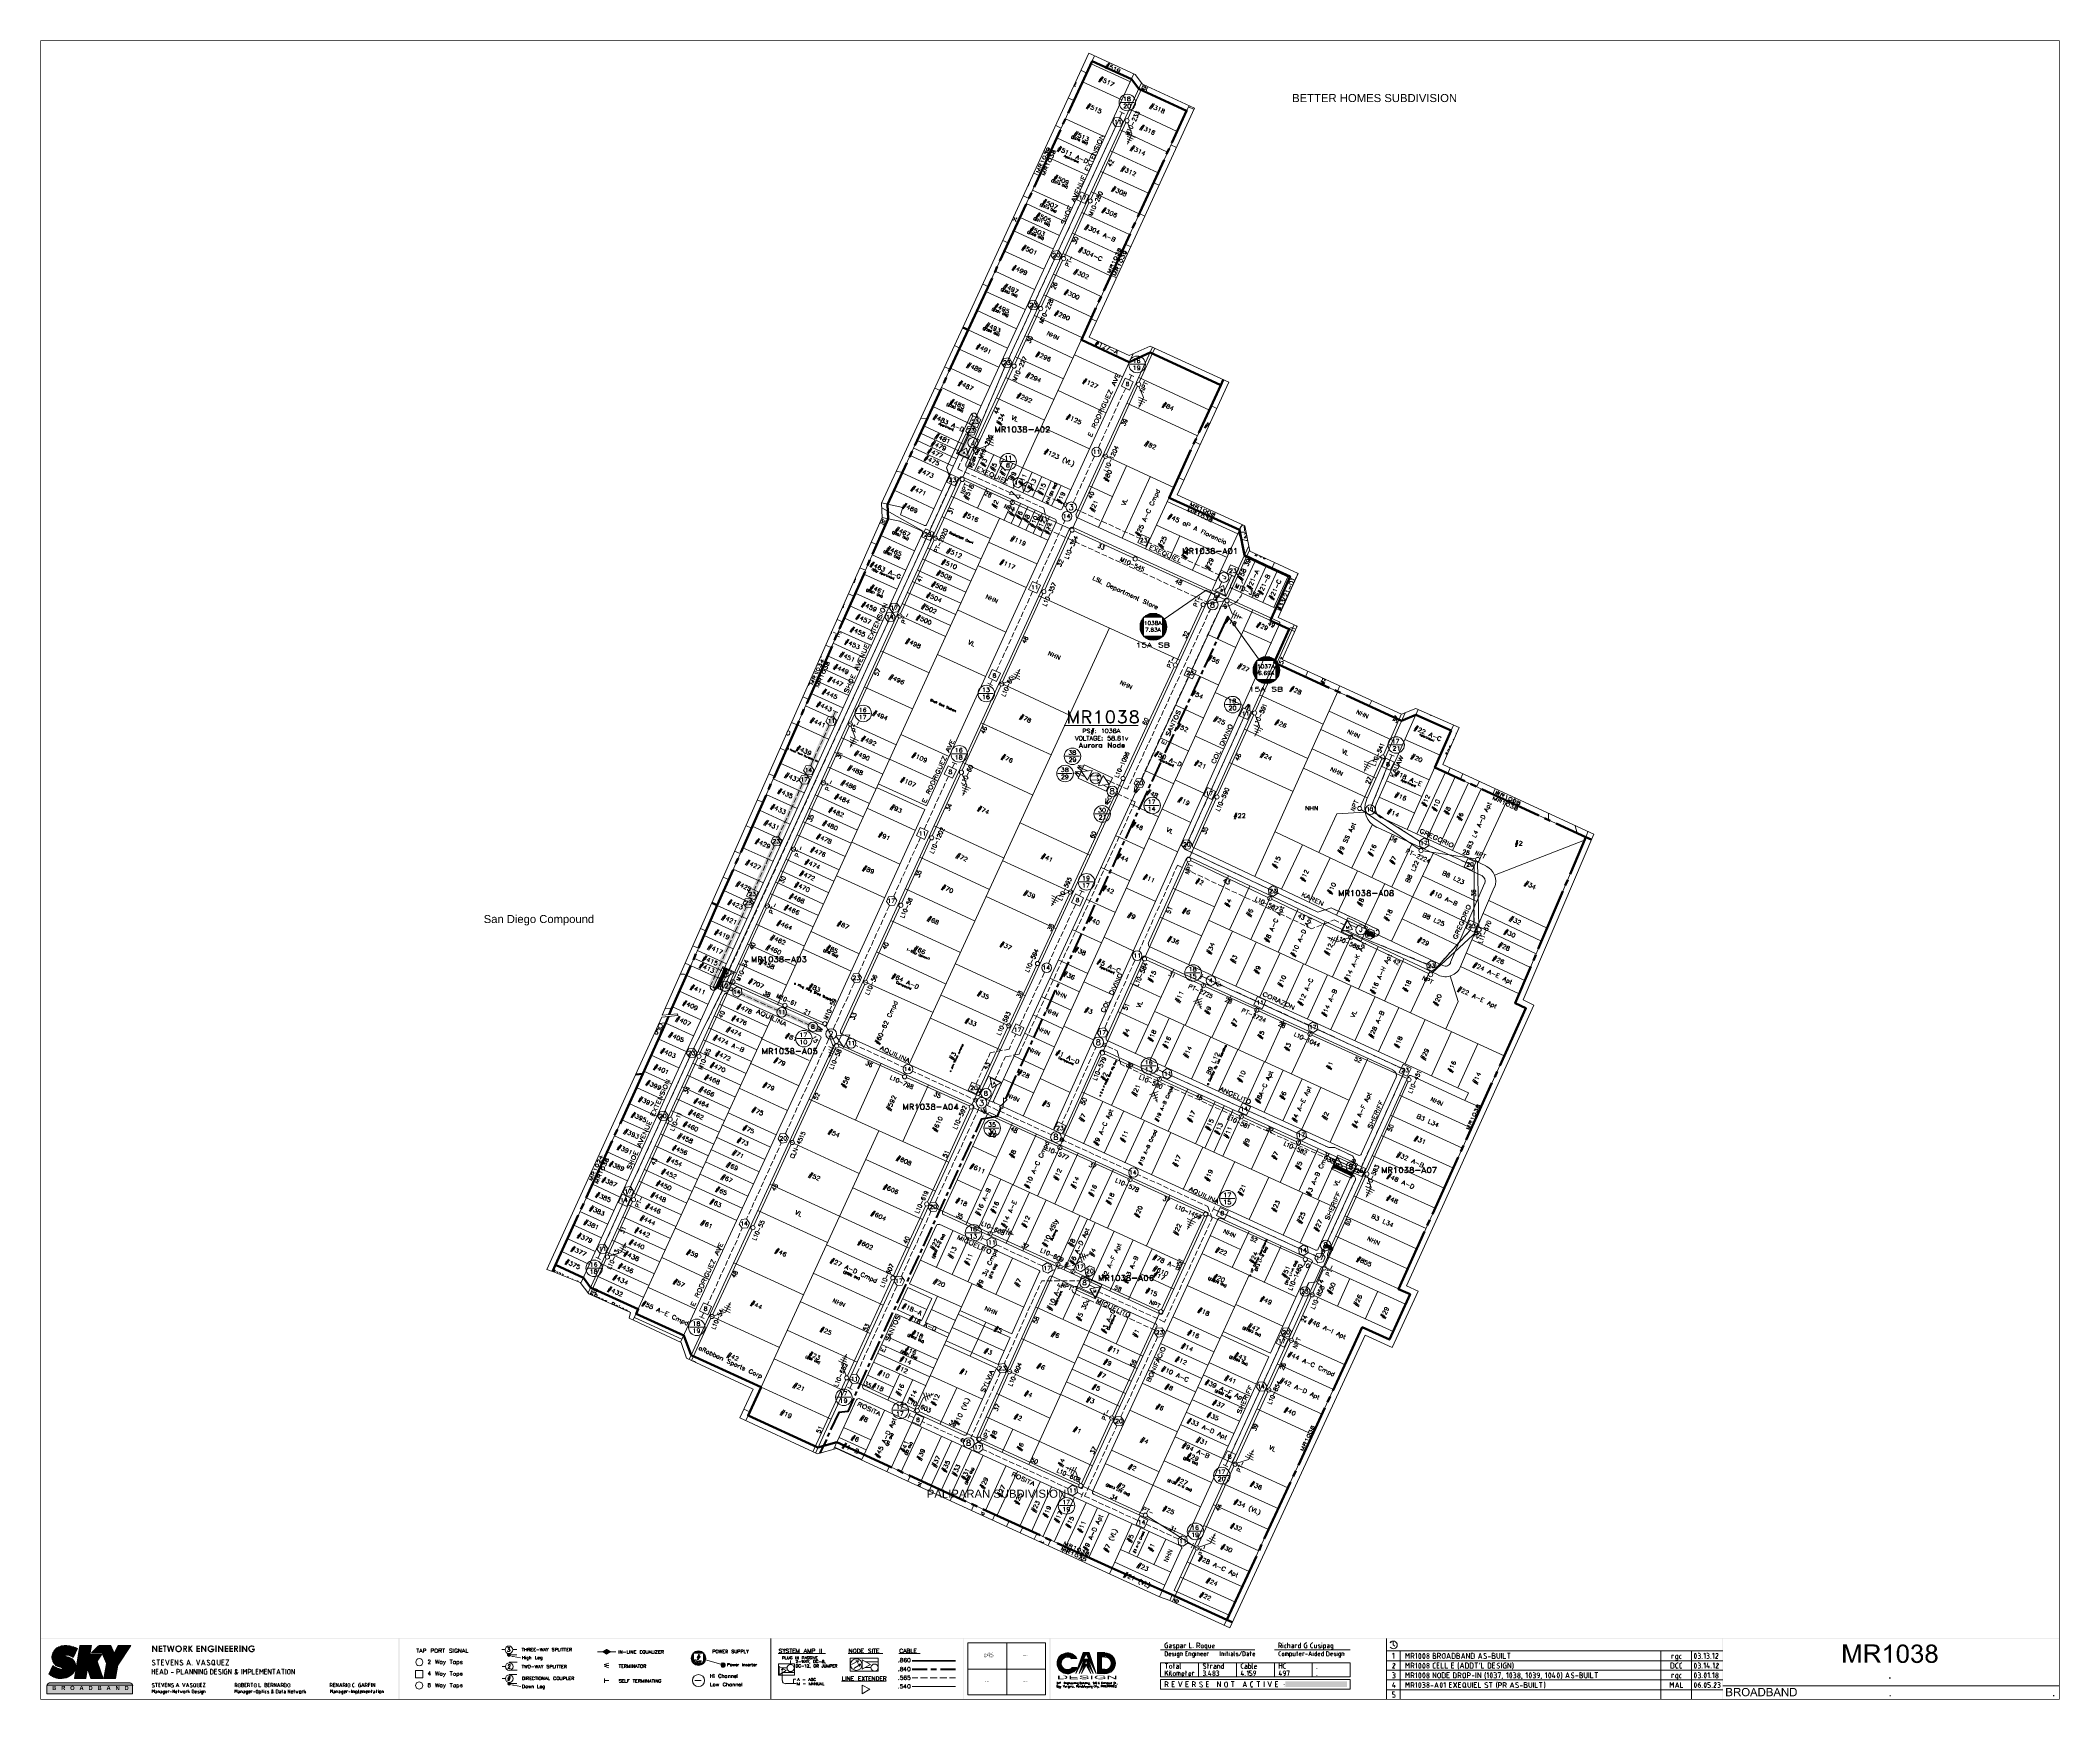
# Model space of a CAD drawing. Header units: millimetres. Extents: x 3.6 to 37.8, y 0.6 to 28.7.
import ezdxf

# ---------------------------------------------------------------- set-up
doc = ezdxf.new("R2010")
doc.units = ezdxf.units.MM
for name, color, linetype in [('PDF_0', 7, 'Continuous'), ('PDF_S45$Actives-PowerSupply', 1, 'Continuous'), ('PDF_S45$BOUNDARY-NODE', 3, 'Continuous'), ('PDF_S45$NAME-LANDMARK', 7, 'Continuous'), ('PDF_S45$NAME-ROAD', 7, 'Continuous'), ('PDF_S45$Passives-Highleg', 7, 'Continuous'), ('PDF_S45$Passives-InlineEq', 7, 'Continuous'), ('PDF_S45$Passives-Splt2way', 7, 'Continuous'), ('PDF_S45$Passives-TapOffs', 7, 'Continuous'), ('PDF_S45$pole', 7, 'Continuous'), ('PDF_S45$strand', 7, 'Continuous'), ('PDF_S45$Symbols-EndOfLine', 7, 'Continuous'), ('PDF_S45$Symbols-SelfTerminating', 7, 'Continuous'), ('PDF_S45$Symbols-Splice', 7, 'Continuous'), ('PDF_S45$Symbols-Terminator', 7, 'Continuous'), ('PDF_Text', 4, 'Continuous')]:
    doc.layers.add(name, color=color, linetype=linetype)
for name, color, linetype, true_color in [('PDF_a1$logo$mngr$FRAME-TB', 172, 'Continuous', 0x0000dd), ('PDF_S45$Actives-Amplifier', 92, 'Continuous', 0x00b800), ('PDF_S45$Actives-LineExtender', 94, 'Continuous', 0x009500), ('PDF_S45$Actives-NodeReceiver', 104, 'Continuous', 0x009525), ('PDF_S45$Cable-565', 23, 'Continuous', 0xdd8a6e), ('PDF_S45$Cable-840', 151, 'Continuous', 0x7fbfff), ('PDF_S45$LOTS', 254, 'Continuous', 0xdcdcdc), ('PDF_S45$Reverse$not$active', 61, 'Continuous', 0xdfff7f), ('PDF_S45$ROAD', 8, 'Continuous', 0x808080), ('PDF_S45$SDU', 157, 'Continuous', 0x396472), ('PDF_S45$Symbols-Ground', 12, 'Continuous', 0xb80000)]:
    doc.layers.add(name, color=color, linetype=linetype, true_color=true_color)
doc.styles.add('PDF Century Gothic Bold', font='GOTHICB.TTF')
doc.styles.add('PDF Swiss721BT-LightCondensed', font='arial.ttf')

msp = doc.modelspace()

# ---------------------------------------------------------------- texts
at = {"layer": 'PDF_Text', "char_height": 0.13689, "attachment_point": 4, "style": 'PDF Swiss721BT-LightCondensed'}
for s, insert in [('BETTER HOMES SUBDIVISION', (24.768, 27.726)), ('PALIPARAN SUBDIVISION', (18.58, 4.082))]:
    msp.add_mtext(s, dxfattribs=dict(at, insert=insert))
at = {"layer": 'PDF_Text', "color": 7, "insert": (11.074, 13.798), "char_height": 0.13609, "attachment_point": 4, "style": 'PDF Swiss721BT-LightCondensed'}
msp.add_mtext('San Diego Compound', dxfattribs=at)
at = {"layer": 'PDF_Text', "color": 254, "true_color": 0xdbdbdb, "insert": (3.763, 0.792), "char_height": 0.071, "attachment_point": 4, "style": 'PDF Century Gothic Bold'}
msp.add_mtext('B   R   O   A   D   B   A   N   D', dxfattribs=at)

# ---------------------------------------------------------------- hatches: boundary and pattern name
at = {"layer": 'PDF_0', "true_color": 0x808080, "transparency": 33554559}
for points in [[(5.457, 1.511), (5.478, 1.511), (5.524, 1.44), (5.524, 1.511), (5.545, 1.511), (5.545, 1.403), (5.528, 1.403), (5.478, 1.473), (5.478, 1.403), (5.457, 1.403)], [(5.57, 1.511), (5.632, 1.511), (5.632, 1.49), (5.591, 1.49), (5.591, 1.469), (5.632, 1.469), (5.632, 1.448), (5.591, 1.448), (5.591, 1.423), (5.632, 1.423), (5.632, 1.403), (5.57, 1.403)], [(5.64, 1.512), (5.699, 1.512), (5.699, 1.491), (5.682, 1.491), (5.682, 1.404), (5.661, 1.404), (5.661, 1.491), (5.64, 1.491)], [(5.707, 1.511), (5.728, 1.511), (5.745, 1.44), (5.762, 1.511), (5.782, 1.511), (5.799, 1.44), (5.816, 1.511), (5.837, 1.511), (5.812, 1.403), (5.791, 1.403), (5.77, 1.473), (5.753, 1.403), (5.732, 1.403)], [(6.07, 1.511), (6.091, 1.511), (6.091, 1.473), (6.12, 1.511), (6.145, 1.511), (6.108, 1.461), (6.149, 1.403), (6.124, 1.403), (6.091, 1.448), (6.091, 1.403), (6.07, 1.403)], [(6.208, 1.511), (6.27, 1.511), (6.27, 1.49), (6.229, 1.49), (6.229, 1.469), (6.27, 1.469), (6.27, 1.448), (6.229, 1.448), (6.229, 1.423), (6.27, 1.423), (6.27, 1.403), (6.208, 1.403)], [(6.287, 1.511), (6.308, 1.511), (6.354, 1.44), (6.354, 1.511), (6.375, 1.511), (6.375, 1.403), (6.358, 1.403), (6.308, 1.473), (6.308, 1.403), (6.287, 1.403)], [(6.504, 1.494), (6.487, 1.478), (6.487, 1.478), (6.487, 1.482), (6.483, 1.482), (6.483, 1.482), (6.483, 1.482), (6.483, 1.486), (6.479, 1.486), (6.479, 1.486), (6.479, 1.486), (6.475, 1.486), (6.475, 1.49), (6.475, 1.49), (6.47, 1.49), (6.47, 1.49), (6.47, 1.49), (6.466, 1.49), (6.466, 1.49), (6.466, 1.49), (6.462, 1.494), (6.462, 1.494), (6.462, 1.494), (6.458, 1.494), (6.458, 1.494), (6.458, 1.494), (6.454, 1.494), (6.454, 1.494), (6.454, 1.494), (6.45, 1.494), (6.45, 1.494), (6.45, 1.494), (6.445, 1.494), (6.445, 1.49), (6.441, 1.49), (6.441, 1.49), (6.441, 1.49), (6.441, 1.49), (6.437, 1.49), (6.437, 1.49), (6.437, 1.486), (6.433, 1.486), (6.433, 1.486), (6.433, 1.486), (6.429, 1.486), (6.429, 1.482), (6.429, 1.482), (6.429, 1.482), (6.425, 1.482), (6.425, 1.478), (6.425, 1.478), (6.425, 1.478), (6.425, 1.473), (6.42, 1.473), (6.42, 1.473), (6.42, 1.473), (6.42, 1.469), (6.42, 1.469), (6.42, 1.469), (6.42, 1.465), (6.416, 1.465), (6.416, 1.465), (6.416, 1.461), (6.416, 1.461), (6.416, 1.457), (6.416, 1.457), (6.416, 1.457), (6.416, 1.453), (6.416, 1.453), (6.416, 1.453), (6.416, 1.448), (6.416, 1.448), (6.416, 1.448), (6.42, 1.444), (6.42, 1.444), (6.42, 1.444), (6.42, 1.44), (6.42, 1.44), (6.42, 1.44), (6.42, 1.436), (6.425, 1.436), (6.425, 1.436), (6.425, 1.436), (6.425, 1.432), (6.425, 1.432), (6.429, 1.432), (6.429, 1.428), (6.429, 1.428), (6.429, 1.428), (6.433, 1.428), (6.433, 1.428), (6.433, 1.423), (6.433, 1.423), (6.437, 1.423), (6.437, 1.423), (6.437, 1.423), (6.441, 1.423), (6.441, 1.419), (6.441, 1.419), (6.445, 1.419), (6.445, 1.419), (6.445, 1.419), (6.45, 1.419), (6.45, 1.419), (6.45, 1.419), (6.454, 1.419), (6.454, 1.419), (6.454, 1.419), (6.458, 1.419), (6.458, 1.419), (6.462, 1.419), (6.462, 1.419), (6.462, 1.419), (6.466, 1.419), (6.466, 1.419), (6.466, 1.419), (6.47, 1.419), (6.47, 1.419), (6.47, 1.419), (6.475, 1.423), (6.475, 1.423), (6.475, 1.423), (6.475, 1.423), (6.479, 1.423), (6.479, 1.423), (6.479, 1.428), (6.479, 1.428), (6.483, 1.428), (6.483, 1.428), (6.483, 1.432), (6.483, 1.432), (6.487, 1.432), (6.487, 1.436), (6.487, 1.436), (6.487, 1.436), (6.454, 1.436), (6.454, 1.457), (6.512, 1.457), (6.512, 1.453), (6.512, 1.453), (6.512, 1.448), (6.512, 1.448), (6.512, 1.444), (6.512, 1.444), (6.508, 1.444), (6.508, 1.44), (6.508, 1.44), (6.508, 1.44), (6.508, 1.436), (6.508, 1.436), (6.508, 1.436), (6.508, 1.432), (6.508, 1.432), (6.508, 1.432), (6.504, 1.428), (6.504, 1.428), (6.504, 1.428), (6.504, 1.423), (6.504, 1.423), (6.5, 1.423), (6.5, 1.419), (6.5, 1.419), (6.5, 1.419), (6.5, 1.415), (6.495, 1.415), (6.495, 1.415), (6.495, 1.415), (6.495, 1.411), (6.491, 1.411), (6.491, 1.411), (6.491, 1.411), (6.491, 1.407), (6.487, 1.407), (6.487, 1.407), (6.487, 1.407), (6.483, 1.407), (6.483, 1.407), (6.483, 1.403), (6.483, 1.403), (6.479, 1.403), (6.479, 1.403), (6.479, 1.403), (6.475, 1.403), (6.475, 1.403), (6.475, 1.398), (6.47, 1.398), (6.47, 1.398), (6.47, 1.398), (6.466, 1.398), (6.466, 1.398), (6.466, 1.398), (6.462, 1.398), (6.462, 1.398), (6.458, 1.398), (6.458, 1.398), (6.458, 1.398), (6.458, 1.398), (6.454, 1.398), (6.454, 1.398), (6.45, 1.398), (6.45, 1.398), (6.45, 1.398), (6.445, 1.398), (6.445, 1.398), (6.445, 1.398), (6.441, 1.398), (6.441, 1.398), (6.437, 1.398), (6.437, 1.403), (6.437, 1.403), (6.433, 1.403), (6.433, 1.403), (6.433, 1.403), (6.429, 1.403), (6.429, 1.403), (6.429, 1.403), (6.425, 1.407), (6.425, 1.407), (6.425, 1.407), (6.425, 1.407), (6.42, 1.407), (6.42, 1.411), (6.42, 1.411), (6.416, 1.411), (6.416, 1.411), (6.416, 1.411), (6.416, 1.415), (6.412, 1.415), (6.412, 1.415), (6.412, 1.415), (6.412, 1.419), (6.408, 1.419), (6.408, 1.419), (6.408, 1.423), (6.408, 1.423), (6.408, 1.423), (6.404, 1.423), (6.404, 1.428), (6.404, 1.428), (6.404, 1.428), (6.404, 1.432), (6.4, 1.432), (6.4, 1.432), (6.4, 1.436), (6.4, 1.436), (6.4, 1.436), (6.4, 1.44), (6.4, 1.44), (6.4, 1.444), (6.4, 1.444), (6.395, 1.444), (6.395, 1.448), (6.395, 1.448), (6.395, 1.448), (6.395, 1.453), (6.395, 1.453), (6.395, 1.453), (6.395, 1.457), (6.395, 1.457), (6.395, 1.457), (6.395, 1.461), (6.395, 1.461), (6.395, 1.461), (6.395, 1.465), (6.395, 1.465), (6.395, 1.465), (6.4, 1.469), (6.4, 1.469), (6.4, 1.473), (6.4, 1.473), (6.4, 1.473), (6.4, 1.478), (6.4, 1.478), (6.4, 1.478), (6.4, 1.482), (6.404, 1.482), (6.404, 1.482), (6.404, 1.482), (6.404, 1.486), (6.404, 1.486), (6.404, 1.486), (6.408, 1.49), (6.408, 1.49), (6.408, 1.49), (6.408, 1.494), (6.412, 1.494), (6.412, 1.494), (6.412, 1.494), (6.412, 1.498), (6.412, 1.498), (6.416, 1.498), (6.416, 1.498), (6.416, 1.503), (6.42, 1.503), (6.42, 1.503), (6.42, 1.503), (6.42, 1.503), (6.425, 1.507), (6.425, 1.507), (6.425, 1.507), (6.429, 1.507), (6.429, 1.507), (6.429, 1.507), (6.429, 1.511), (6.433, 1.511), (6.433, 1.511), (6.433, 1.511), (6.437, 1.511), (6.437, 1.511), (6.437, 1.511), (6.441, 1.511), (6.441, 1.511), (6.445, 1.511), (6.445, 1.511), (6.445, 1.515), (6.45, 1.515), (6.45, 1.515), (6.45, 1.515), (6.454, 1.515), (6.454, 1.515), (6.454, 1.515), (6.458, 1.515), (6.458, 1.515), (6.462, 1.515), (6.462, 1.515), (6.462, 1.515), (6.466, 1.515), (6.466, 1.511), (6.466, 1.511), (6.47, 1.511), (6.47, 1.511), (6.47, 1.511), (6.475, 1.511), (6.475, 1.511), (6.475, 1.511), (6.479, 1.511), (6.479, 1.511), (6.479, 1.511), (6.483, 1.507), (6.483, 1.507), (6.483, 1.507), (6.483, 1.507), (6.487, 1.507), (6.487, 1.507), (6.487, 1.507), (6.491, 1.503), (6.491, 1.503), (6.491, 1.503), (6.491, 1.503), (6.495, 1.503), (6.495, 1.498), (6.495, 1.498), (6.5, 1.498), (6.5, 1.498), (6.5, 1.494), (6.5, 1.494), (6.504, 1.494)], [(6.575, 1.511), (6.591, 1.511), (6.641, 1.44), (6.641, 1.511), (6.662, 1.511), (6.662, 1.403), (6.641, 1.403), (6.596, 1.473), (6.596, 1.403), (6.575, 1.403)], [(6.687, 1.511), (6.746, 1.511), (6.746, 1.49), (6.708, 1.49), (6.708, 1.469), (6.746, 1.469), (6.746, 1.448), (6.708, 1.448), (6.708, 1.423), (6.746, 1.423), (6.746, 1.403), (6.687, 1.403)], [(6.767, 1.511), (6.825, 1.511), (6.825, 1.49), (6.787, 1.49), (6.787, 1.469), (6.825, 1.469), (6.825, 1.448), (6.787, 1.448), (6.787, 1.423), (6.825, 1.423), (6.825, 1.403), (6.767, 1.403)], [(6.975, 1.511), (6.996, 1.511), (7.046, 1.44), (7.046, 1.511), (7.067, 1.511), (7.067, 1.403), (7.046, 1.403), (7, 1.473), (7, 1.403), (6.975, 1.403)], [(7.192, 1.494), (7.175, 1.478), (7.175, 1.478), (7.175, 1.482), (7.175, 1.482), (7.171, 1.482), (7.171, 1.482), (7.171, 1.486), (7.167, 1.486), (7.167, 1.486), (7.167, 1.486), (7.167, 1.486), (7.163, 1.49), (7.163, 1.49), (7.163, 1.49), (7.159, 1.49), (7.159, 1.49), (7.159, 1.49), (7.154, 1.49), (7.154, 1.49), (7.154, 1.494), (7.15, 1.494), (7.15, 1.494), (7.15, 1.494), (7.146, 1.494), (7.146, 1.494), (7.146, 1.494), (7.142, 1.494), (7.142, 1.494), (7.138, 1.494), (7.138, 1.494), (7.138, 1.494), (7.133, 1.494), (7.133, 1.49), (7.133, 1.49), (7.129, 1.49), (7.129, 1.49), (7.129, 1.49), (7.125, 1.49), (7.125, 1.49), (7.125, 1.486), (7.125, 1.486), (7.121, 1.486), (7.121, 1.486), (7.121, 1.486), (7.117, 1.482), (7.117, 1.482), (7.117, 1.482), (7.117, 1.482), (7.113, 1.478), (7.113, 1.478), (7.113, 1.478), (7.113, 1.473), (7.113, 1.473), (7.108, 1.473), (7.108, 1.473), (7.108, 1.469), (7.108, 1.469), (7.108, 1.469), (7.108, 1.465), (7.108, 1.465), (7.108, 1.465), (7.108, 1.461), (7.108, 1.461), (7.108, 1.457), (7.104, 1.457), (7.104, 1.457), (7.104, 1.453), (7.108, 1.453), (7.108, 1.453), (7.108, 1.448), (7.108, 1.448), (7.108, 1.448), (7.108, 1.444), (7.108, 1.444), (7.108, 1.444), (7.108, 1.44), (7.108, 1.44), (7.108, 1.44), (7.113, 1.436), (7.113, 1.436), (7.113, 1.436), (7.113, 1.436), (7.113, 1.432), (7.117, 1.432), (7.117, 1.432), (7.117, 1.428), (7.117, 1.428), (7.117, 1.428), (7.121, 1.428), (7.121, 1.428), (7.121, 1.423), (7.125, 1.423), (7.125, 1.423), (7.125, 1.423), (7.129, 1.423), (7.129, 1.423), (7.129, 1.419), (7.129, 1.419), (7.133, 1.419), (7.133, 1.419), (7.133, 1.419), (7.138, 1.419), (7.138, 1.419), (7.142, 1.419), (7.142, 1.419), (7.142, 1.419), (7.146, 1.419), (7.146, 1.419), (7.146, 1.419), (7.15, 1.419), (7.15, 1.419), (7.154, 1.419), (7.154, 1.419), (7.154, 1.419), (7.159, 1.419), (7.159, 1.419), (7.159, 1.419), (7.163, 1.419), (7.163, 1.423), (7.163, 1.423), (7.163, 1.423), (7.167, 1.423), (7.167, 1.423), (7.167, 1.423), (7.167, 1.428), (7.171, 1.428), (7.171, 1.428), (7.171, 1.428), (7.171, 1.432), (7.175, 1.432), (7.175, 1.432), (7.175, 1.436), (7.175, 1.436), (7.175, 1.436), (7.146, 1.436), (7.146, 1.457), (7.2, 1.457), (7.2, 1.453), (7.2, 1.453), (7.2, 1.448), (7.2, 1.448), (7.2, 1.444), (7.2, 1.444), (7.2, 1.444), (7.2, 1.44), (7.2, 1.44), (7.196, 1.44), (7.196, 1.436), (7.196, 1.436), (7.196, 1.436), (7.196, 1.432), (7.196, 1.432), (7.196, 1.432), (7.196, 1.428), (7.192, 1.428), (7.192, 1.428), (7.192, 1.423), (7.192, 1.423), (7.192, 1.423), (7.188, 1.419), (7.188, 1.419), (7.188, 1.419), (7.188, 1.415), (7.188, 1.415), (7.184, 1.415), (7.184, 1.415), (7.184, 1.411), (7.184, 1.411), (7.179, 1.411), (7.179, 1.411), (7.179, 1.407), (7.175, 1.407), (7.175, 1.407), (7.175, 1.407), (7.175, 1.407), (7.171, 1.407), (7.171, 1.403), (7.171, 1.403), (7.171, 1.403), (7.167, 1.403), (7.167, 1.403), (7.167, 1.403), (7.163, 1.403), (7.163, 1.398), (7.163, 1.398), (7.159, 1.398), (7.159, 1.398), (7.154, 1.398), (7.154, 1.398), (7.154, 1.398), (7.15, 1.398), (7.15, 1.398), (7.15, 1.398), (7.146, 1.398), (7.146, 1.398), (7.146, 1.398), (7.142, 1.398), (7.142, 1.398), (7.142, 1.398), (7.138, 1.398), (7.138, 1.398), (7.133, 1.398), (7.133, 1.398), (7.133, 1.398), (7.129, 1.398), (7.129, 1.398), (7.129, 1.398), (7.125, 1.403), (7.125, 1.403), (7.125, 1.403), (7.121, 1.403), (7.121, 1.403), (7.121, 1.403), (7.117, 1.403), (7.117, 1.403), (7.117, 1.407), (7.113, 1.407), (7.113, 1.407), (7.113, 1.407), (7.113, 1.407), (7.108, 1.411), (7.108, 1.411), (7.108, 1.411), (7.104, 1.411), (7.104, 1.411), (7.104, 1.415), (7.104, 1.415), (7.1, 1.415), (7.1, 1.415), (7.1, 1.419), (7.1, 1.419), (7.096, 1.419), (7.096, 1.423), (7.096, 1.423), (7.096, 1.423), (7.096, 1.423), (7.092, 1.428), (7.092, 1.428), (7.092, 1.428), (7.092, 1.432), (7.092, 1.432), (7.092, 1.432), (7.088, 1.436), (7.088, 1.436), (7.088, 1.436), (7.088, 1.44), (7.088, 1.44), (7.088, 1.444), (7.088, 1.444), (7.088, 1.444), (7.088, 1.448), (7.088, 1.448), (7.088, 1.448), (7.088, 1.453), (7.083, 1.453), (7.083, 1.453), (7.083, 1.457), (7.083, 1.457), (7.083, 1.457), (7.083, 1.461), (7.088, 1.461), (7.088, 1.461), (7.088, 1.465), (7.088, 1.465), (7.088, 1.465), (7.088, 1.469), (7.088, 1.469), (7.088, 1.473), (7.088, 1.473), (7.088, 1.473), (7.088, 1.478), (7.088, 1.478), (7.088, 1.478), (7.092, 1.482), (7.092, 1.482), (7.092, 1.482), (7.092, 1.482), (7.092, 1.486), (7.092, 1.486), (7.096, 1.486), (7.096, 1.49), (7.096, 1.49), (7.096, 1.49), (7.1, 1.494), (7.1, 1.494), (7.1, 1.494), (7.1, 1.494), (7.1, 1.498), (7.104, 1.498), (7.104, 1.498), (7.104, 1.498), (7.104, 1.503), (7.108, 1.503), (7.108, 1.503), (7.108, 1.503), (7.113, 1.503), (7.113, 1.507), (7.113, 1.507), (7.113, 1.507), (7.117, 1.507), (7.117, 1.507), (7.117, 1.507), (7.121, 1.511), (7.121, 1.511), (7.121, 1.511), (7.125, 1.511), (7.125, 1.511), (7.125, 1.511), (7.129, 1.511), (7.129, 1.511), (7.129, 1.511), (7.133, 1.511), (7.133, 1.511), (7.138, 1.515), (7.138, 1.515), (7.138, 1.515), (7.142, 1.515), (7.142, 1.515), (7.142, 1.515), (7.146, 1.515), (7.146, 1.515), (7.146, 1.515), (7.15, 1.515), (7.15, 1.515), (7.15, 1.515), (7.154, 1.515), (7.154, 1.511), (7.159, 1.511), (7.159, 1.511), (7.159, 1.511), (7.163, 1.511), (7.163, 1.511), (7.163, 1.511), (7.167, 1.511), (7.167, 1.511), (7.167, 1.511), (7.171, 1.511), (7.171, 1.507), (7.171, 1.507), (7.171, 1.507), (7.175, 1.507), (7.175, 1.507), (7.175, 1.507), (7.179, 1.507), (7.179, 1.503), (7.179, 1.503), (7.179, 1.503), (7.184, 1.503), (7.184, 1.503), (7.184, 1.498), (7.188, 1.498), (7.188, 1.498), (7.188, 1.498), (7.188, 1.494), (7.192, 1.494), (7.192, 1.494)], [(34.101, 1.219), (34.101, 1.532), (34.163, 1.532), (34.238, 1.311), (34.238, 1.302), (34.243, 1.298), (34.243, 1.294), (34.243, 1.29), (34.247, 1.286), (34.247, 1.282), (34.247, 1.277), (34.251, 1.273), (34.251, 1.269), (34.251, 1.265), (34.251, 1.265), (34.251, 1.265), (34.255, 1.265), (34.255, 1.269), (34.255, 1.273), (34.255, 1.277), (34.259, 1.282), (34.259, 1.286), (34.259, 1.29), (34.263, 1.294), (34.263, 1.298), (34.263, 1.302), (34.268, 1.307), (34.268, 1.311), (34.268, 1.315), (34.343, 1.532), (34.401, 1.532), (34.401, 1.219), (34.359, 1.219), (34.359, 1.482), (34.268, 1.219), (34.23, 1.219), (34.143, 1.486), (34.143, 1.219)], [(34.91, 1.219), (34.872, 1.219), (34.872, 1.465), (34.868, 1.461), (34.868, 1.457), (34.864, 1.457), (34.86, 1.453), (34.856, 1.448), (34.856, 1.448), (34.851, 1.444), (34.847, 1.444), (34.843, 1.44), (34.839, 1.436), (34.835, 1.436), (34.831, 1.436), (34.826, 1.432), (34.822, 1.428), (34.818, 1.428), (34.814, 1.423), (34.814, 1.423), (34.81, 1.423), (34.806, 1.419), (34.801, 1.419), (34.797, 1.419), (34.797, 1.415), (34.797, 1.453), (34.801, 1.457), (34.806, 1.457), (34.81, 1.461), (34.814, 1.461), (34.814, 1.465), (34.818, 1.465), (34.822, 1.469), (34.826, 1.469), (34.831, 1.473), (34.835, 1.478), (34.839, 1.478), (34.843, 1.482), (34.843, 1.482), (34.847, 1.486), (34.851, 1.49), (34.851, 1.49), (34.856, 1.494), (34.86, 1.498), (34.864, 1.503), (34.868, 1.503), (34.868, 1.507), (34.872, 1.511), (34.876, 1.515), (34.876, 1.519), (34.881, 1.519), (34.881, 1.523), (34.885, 1.528), (34.885, 1.532), (34.885, 1.532), (34.91, 1.532)], [(35.252, 1.302), (35.293, 1.307), (35.293, 1.302), (35.293, 1.294), (35.293, 1.29), (35.298, 1.286), (35.298, 1.282), (35.302, 1.277), (35.302, 1.273), (35.306, 1.273), (35.306, 1.269), (35.31, 1.265), (35.31, 1.261), (35.314, 1.261), (35.314, 1.261), (35.319, 1.257), (35.323, 1.252), (35.323, 1.252), (35.327, 1.248), (35.331, 1.248), (35.335, 1.248), (35.339, 1.244), (35.344, 1.244), (35.348, 1.244), (35.352, 1.244), (35.356, 1.244), (35.36, 1.244), (35.364, 1.244), (35.369, 1.248), (35.373, 1.248), (35.377, 1.248), (35.381, 1.252), (35.385, 1.252), (35.389, 1.257), (35.394, 1.257), (35.394, 1.261), (35.398, 1.265), (35.402, 1.265), (35.406, 1.269), (35.406, 1.273), (35.41, 1.277), (35.41, 1.282), (35.414, 1.286), (35.414, 1.29), (35.414, 1.29), (35.414, 1.294), (35.419, 1.302), (35.419, 1.307), (35.419, 1.311), (35.419, 1.311), (35.419, 1.315), (35.419, 1.319), (35.414, 1.323), (35.414, 1.327), (35.414, 1.332), (35.414, 1.336), (35.41, 1.34), (35.41, 1.344), (35.406, 1.344), (35.402, 1.348), (35.402, 1.352), (35.402, 1.352), (35.398, 1.357), (35.394, 1.361), (35.389, 1.361), (35.385, 1.365), (35.381, 1.365), (35.381, 1.365), (35.377, 1.369), (35.373, 1.369), (35.369, 1.369), (35.364, 1.369), (35.356, 1.369), (35.356, 1.369), (35.352, 1.369), (35.348, 1.369), (35.344, 1.369), (35.339, 1.369), (35.335, 1.369), (35.331, 1.365), (35.331, 1.365), (35.335, 1.398), (35.339, 1.398), (35.339, 1.398), (35.344, 1.398), (35.348, 1.398), (35.352, 1.403), (35.356, 1.403), (35.36, 1.403), (35.364, 1.403), (35.369, 1.407), (35.373, 1.407), (35.377, 1.407), (35.381, 1.411), (35.385, 1.411), (35.385, 1.415), (35.389, 1.419), (35.394, 1.419), (35.394, 1.423), (35.398, 1.428), (35.398, 1.432), (35.402, 1.436), (35.402, 1.44), (35.402, 1.444), (35.402, 1.448), (35.402, 1.453), (35.402, 1.453), (35.402, 1.457), (35.402, 1.461), (35.402, 1.465), (35.402, 1.469), (35.398, 1.473), (35.398, 1.478), (35.394, 1.482), (35.394, 1.482), (35.389, 1.486), (35.389, 1.486), (35.385, 1.49), (35.381, 1.494), (35.381, 1.494), (35.377, 1.494), (35.373, 1.498), (35.369, 1.498), (35.364, 1.498), (35.36, 1.503), (35.356, 1.503), (35.352, 1.503), (35.348, 1.503), (35.344, 1.498), (35.339, 1.498), (35.335, 1.498), (35.331, 1.498), (35.327, 1.494), (35.323, 1.494), (35.319, 1.49), (35.319, 1.49), (35.314, 1.486), (35.31, 1.486), (35.31, 1.482), (35.306, 1.478), (35.306, 1.473), (35.302, 1.469), (35.302, 1.469), (35.302, 1.465), (35.298, 1.461), (35.298, 1.453), (35.298, 1.448), (35.293, 1.444), (35.293, 1.444), (35.256, 1.453), (35.256, 1.457), (35.26, 1.461), (35.26, 1.465), (35.26, 1.469), (35.264, 1.473), (35.264, 1.478), (35.268, 1.482), (35.268, 1.486), (35.268, 1.49), (35.273, 1.494), (35.277, 1.494), (35.277, 1.498), (35.281, 1.503), (35.281, 1.507), (35.285, 1.507), (35.289, 1.511), (35.289, 1.511), (35.293, 1.515), (35.298, 1.515), (35.298, 1.519), (35.302, 1.519), (35.306, 1.523), (35.31, 1.523), (35.314, 1.528), (35.319, 1.528), (35.323, 1.528), (35.327, 1.532), (35.331, 1.532), (35.335, 1.532), (35.339, 1.532), (35.344, 1.532), (35.348, 1.532), (35.352, 1.532), (35.356, 1.532), (35.36, 1.532), (35.364, 1.532), (35.369, 1.532), (35.373, 1.532), (35.377, 1.528), (35.381, 1.528), (35.385, 1.528), (35.389, 1.528), (35.394, 1.523), (35.398, 1.523), (35.398, 1.523), (35.402, 1.519), (35.406, 1.515), (35.41, 1.515), (35.414, 1.511), (35.419, 1.511), (35.419, 1.507), (35.423, 1.503), (35.427, 1.498), (35.427, 1.498), (35.431, 1.494), (35.431, 1.49), (35.435, 1.486), (35.435, 1.482), (35.435, 1.482), (35.439, 1.478), (35.439, 1.473), (35.439, 1.469), (35.444, 1.465), (35.444, 1.461), (35.444, 1.457), (35.444, 1.453), (35.444, 1.448), (35.444, 1.444), (35.444, 1.44), (35.439, 1.436), (35.439, 1.432), (35.439, 1.428), (35.435, 1.423), (35.435, 1.419), (35.431, 1.415), (35.431, 1.415), (35.431, 1.411), (35.427, 1.407), (35.423, 1.407), (35.423, 1.403), (35.419, 1.398), (35.414, 1.398), (35.41, 1.394), (35.406, 1.39), (35.402, 1.39), (35.398, 1.386), (35.406, 1.386), (35.41, 1.386), (35.414, 1.382), (35.419, 1.382), (35.419, 1.382), (35.423, 1.377), (35.427, 1.377), (35.431, 1.373), (35.435, 1.369), (35.435, 1.369), (35.439, 1.365), (35.444, 1.361), (35.444, 1.361), (35.444, 1.357), (35.448, 1.352), (35.448, 1.352), (35.452, 1.348), (35.452, 1.344), (35.452, 1.34), (35.456, 1.336), (35.456, 1.332), (35.456, 1.327), (35.456, 1.323), (35.456, 1.319), (35.456, 1.315), (35.456, 1.311), (35.456, 1.307), (35.456, 1.302), (35.456, 1.298), (35.456, 1.294), (35.456, 1.29), (35.456, 1.286), (35.452, 1.282), (35.452, 1.277), (35.452, 1.273), (35.448, 1.269), (35.448, 1.265), (35.444, 1.261), (35.444, 1.261), (35.439, 1.257), (35.439, 1.252), (35.435, 1.248), (35.431, 1.244), (35.431, 1.244), (35.427, 1.24), (35.427, 1.24), (35.423, 1.236), (35.419, 1.232), (35.414, 1.232), (35.41, 1.227), (35.41, 1.227), (35.406, 1.223), (35.402, 1.223), (35.398, 1.219), (35.394, 1.219), (35.389, 1.219), (35.385, 1.215), (35.381, 1.215), (35.377, 1.215), (35.373, 1.215), (35.369, 1.215), (35.364, 1.215), (35.36, 1.215), (35.356, 1.211), (35.352, 1.211), (35.348, 1.211), (35.344, 1.215), (35.339, 1.215), (35.335, 1.215), (35.331, 1.215), (35.327, 1.215), (35.323, 1.215), (35.319, 1.219), (35.314, 1.219), (35.31, 1.219), (35.306, 1.223), (35.302, 1.223), (35.298, 1.227), (35.293, 1.227), (35.293, 1.232), (35.289, 1.232), (35.285, 1.236), (35.285, 1.236), (35.281, 1.24), (35.277, 1.244), (35.277, 1.248), (35.273, 1.248), (35.268, 1.252), (35.268, 1.257), (35.264, 1.261), (35.264, 1.265), (35.26, 1.269), (35.26, 1.269), (35.26, 1.273), (35.256, 1.277), (35.256, 1.282), (35.256, 1.286), (35.256, 1.29), (35.252, 1.298), (35.252, 1.302), (35.252, 1.302)], [(20.999, 0.94), (20.999, 1.002), (21.136, 1.002), (21.136, 0.998), (21.024, 0.998), (21.024, 0.977), (21.128, 0.977), (21.128, 0.969), (21.024, 0.969), (21.024, 0.948), (21.141, 0.948), (21.141, 0.94)], [(21.166, 0.96), (21.191, 0.96), (21.191, 0.96), (21.191, 0.96), (21.195, 0.96), (21.195, 0.956), (21.195, 0.956), (21.195, 0.956), (21.195, 0.956), (21.199, 0.956), (21.199, 0.956), (21.199, 0.952), (21.203, 0.952), (21.203, 0.952), (21.203, 0.952), (21.207, 0.952), (21.207, 0.952), (21.211, 0.952), (21.211, 0.952), (21.216, 0.948), (21.22, 0.948), (21.22, 0.948), (21.22, 0.948), (21.224, 0.948), (21.228, 0.948), (21.228, 0.948), (21.232, 0.948), (21.232, 0.948), (21.236, 0.948), (21.241, 0.948), (21.241, 0.948), (21.245, 0.948), (21.249, 0.948), (21.249, 0.948), (21.253, 0.948), (21.253, 0.948), (21.257, 0.948), (21.261, 0.948), (21.261, 0.948), (21.266, 0.948), (21.27, 0.948), (21.27, 0.948), (21.274, 0.948), (21.274, 0.948), (21.278, 0.948), (21.278, 0.948), (21.282, 0.948), (21.286, 0.952), (21.286, 0.952), (21.286, 0.952), (21.291, 0.952), (21.291, 0.952), (21.291, 0.952), (21.295, 0.952), (21.295, 0.956), (21.295, 0.956), (21.295, 0.956), (21.295, 0.956), (21.295, 0.956), (21.295, 0.96), (21.295, 0.96), (21.295, 0.96), (21.295, 0.96), (21.295, 0.96), (21.291, 0.965), (21.291, 0.965), (21.291, 0.965), (21.286, 0.965), (21.286, 0.965), (21.282, 0.965), (21.282, 0.965), (21.278, 0.965), (21.278, 0.965), (21.274, 0.969), (21.274, 0.969), (21.27, 0.969), (21.27, 0.969), (21.266, 0.969), (21.266, 0.969), (21.261, 0.969), (21.261, 0.969), (21.257, 0.969), (21.253, 0.969), (21.253, 0.969), (21.249, 0.969), (21.245, 0.969), (21.241, 0.969), (21.241, 0.969), (21.236, 0.969), (21.232, 0.969), (21.228, 0.969), (21.228, 0.973), (21.224, 0.973), (21.22, 0.973), (21.216, 0.973), (21.216, 0.973), (21.211, 0.973), (21.211, 0.973), (21.207, 0.973), (21.207, 0.973), (21.203, 0.973), (21.203, 0.973), (21.203, 0.973), (21.199, 0.973), (21.199, 0.973), (21.195, 0.977), (21.191, 0.977), (21.191, 0.977), (21.191, 0.977), (21.186, 0.977), (21.186, 0.977), (21.182, 0.977), (21.182, 0.981), (21.182, 0.981), (21.182, 0.981), (21.178, 0.981), (21.178, 0.981), (21.178, 0.981), (21.178, 0.986), (21.174, 0.986), (21.174, 0.986), (21.174, 0.986), (21.174, 0.986), (21.174, 0.99), (21.174, 0.99), (21.174, 0.99), (21.174, 0.99), (21.178, 0.99), (21.178, 0.994), (21.178, 0.994), (21.178, 0.994), (21.178, 0.994), (21.182, 0.994), (21.182, 0.998), (21.182, 0.998), (21.186, 0.998), (21.186, 0.998), (21.186, 0.998), (21.191, 0.998), (21.191, 0.998), (21.195, 1.002), (21.195, 1.002), (21.199, 1.002), (21.199, 1.002), (21.203, 1.002), (21.207, 1.002), (21.207, 1.002), (21.211, 1.002), (21.211, 1.002), (21.216, 1.002), (21.216, 1.002), (21.22, 1.002), (21.224, 1.006), (21.224, 1.006), (21.228, 1.006), (21.232, 1.006), (21.232, 1.006), (21.236, 1.006), (21.241, 1.006), (21.241, 1.006), (21.245, 1.006), (21.245, 1.006), (21.249, 1.006), (21.253, 1.006), (21.253, 1.006), (21.257, 1.006), (21.261, 1.006), (21.261, 1.006), (21.266, 1.006), (21.27, 1.002), (21.27, 1.002), (21.274, 1.002), (21.274, 1.002), (21.278, 1.002), (21.278, 1.002), (21.282, 1.002), (21.282, 1.002), (21.286, 1.002), (21.286, 1.002), (21.291, 1.002), (21.295, 1.002), (21.295, 0.998), (21.299, 0.998), (21.299, 0.998), (21.299, 0.998), (21.303, 0.998), (21.303, 0.998), (21.307, 0.998), (21.307, 0.998), (21.307, 0.994), (21.307, 0.994), (21.311, 0.994), (21.311, 0.994), (21.311, 0.994), (21.311, 0.99), (21.311, 0.99), (21.316, 0.99), (21.316, 0.99), (21.316, 0.99), (21.316, 0.986), (21.316, 0.986), (21.316, 0.986), (21.291, 0.986), (21.291, 0.986), (21.291, 0.986), (21.291, 0.99), (21.286, 0.99), (21.286, 0.99), (21.286, 0.99), (21.286, 0.99), (21.282, 0.994), (21.282, 0.994), (21.282, 0.994), (21.278, 0.994), (21.278, 0.994), (21.274, 0.994), (21.274, 0.994), (21.274, 0.994), (21.27, 0.998), (21.266, 0.998), (21.266, 0.998), (21.261, 0.998), (21.261, 0.998), (21.257, 0.998), (21.253, 0.998), (21.253, 0.998), (21.249, 0.998), (21.245, 0.998), (21.245, 0.998), (21.241, 0.998), (21.236, 0.998), (21.232, 0.998), (21.232, 0.998), (21.228, 0.998), (21.224, 0.998), (21.224, 0.998), (21.22, 0.998), (21.22, 0.998), (21.216, 0.998), (21.216, 0.994), (21.211, 0.994), (21.211, 0.994), (21.211, 0.994), (21.207, 0.994), (21.207, 0.994), (21.203, 0.994), (21.203, 0.994), (21.203, 0.99), (21.199, 0.99), (21.199, 0.99), (21.199, 0.99), (21.199, 0.99), (21.199, 0.99), (21.199, 0.986), (21.199, 0.986), (21.199, 0.986), (21.203, 0.986), (21.203, 0.986), (21.203, 0.986), (21.207, 0.981), (21.207, 0.981), (21.207, 0.981), (21.211, 0.981), (21.211, 0.981), (21.211, 0.981), (21.216, 0.981), (21.216, 0.981), (21.22, 0.981), (21.22, 0.981), (21.224, 0.981), (21.228, 0.981), (21.228, 0.981), (21.232, 0.977), (21.236, 0.977), (21.241, 0.977), (21.245, 0.977), (21.245, 0.977), (21.249, 0.977), (21.253, 0.977), (21.257, 0.977), (21.261, 0.977), (21.261, 0.977), (21.266, 0.977), (21.27, 0.977), (21.27, 0.977), (21.274, 0.977), (21.278, 0.977), (21.278, 0.977), (21.282, 0.973), (21.282, 0.973), (21.286, 0.973), (21.286, 0.973), (21.286, 0.973), (21.286, 0.973), (21.291, 0.973), (21.295, 0.973), (21.295, 0.973), (21.299, 0.973), (21.299, 0.973), (21.303, 0.973), (21.303, 0.969), (21.307, 0.969), (21.307, 0.969), (21.311, 0.969), (21.311, 0.969), (21.311, 0.969), (21.316, 0.969), (21.316, 0.965), (21.316, 0.965), (21.32, 0.965), (21.32, 0.965), (21.32, 0.965), (21.32, 0.96), (21.32, 0.96), (21.32, 0.96), (21.32, 0.96), (21.32, 0.96), (21.32, 0.956), (21.32, 0.956), (21.32, 0.956), (21.32, 0.956), (21.32, 0.956), (21.32, 0.952), (21.32, 0.952), (21.316, 0.952), (21.316, 0.952), (21.316, 0.952), (21.311, 0.948), (21.311, 0.948), (21.311, 0.948), (21.307, 0.948), (21.307, 0.948), (21.307, 0.948), (21.303, 0.944), (21.303, 0.944), (21.299, 0.944), (21.299, 0.944), (21.295, 0.944), (21.295, 0.944), (21.291, 0.944), (21.286, 0.944), (21.286, 0.944), (21.286, 0.944), (21.282, 0.94), (21.278, 0.94), (21.278, 0.94), (21.274, 0.94), (21.274, 0.94), (21.27, 0.94), (21.266, 0.94), (21.266, 0.94), (21.261, 0.94), (21.257, 0.94), (21.257, 0.94), (21.253, 0.94), (21.249, 0.94), (21.249, 0.94), (21.245, 0.94), (21.245, 0.94), (21.241, 0.94), (21.236, 0.94), (21.236, 0.94), (21.232, 0.94), (21.228, 0.94), (21.228, 0.94), (21.224, 0.94), (21.22, 0.94), (21.22, 0.94), (21.216, 0.94), (21.216, 0.94), (21.211, 0.94), (21.211, 0.944), (21.207, 0.944), (21.207, 0.944), (21.203, 0.944), (21.199, 0.944), (21.199, 0.944), (21.195, 0.944), (21.195, 0.944), (21.191, 0.944), (21.191, 0.944), (21.186, 0.948), (21.186, 0.948), (21.182, 0.948), (21.182, 0.948), (21.182, 0.948), (21.178, 0.948), (21.178, 0.948), (21.178, 0.952), (21.174, 0.952), (21.174, 0.952), (21.174, 0.952), (21.174, 0.952), (21.17, 0.956), (21.17, 0.956), (21.17, 0.956), (21.17, 0.956), (21.17, 0.956), (21.17, 0.96), (21.17, 0.96), (21.166, 0.96), (21.166, 0.96)], [(21.52, 0.965), (21.52, 0.973), (21.603, 0.973), (21.603, 0.948), (21.599, 0.948), (21.599, 0.948), (21.595, 0.948), (21.595, 0.948), (21.591, 0.948), (21.591, 0.948), (21.587, 0.944), (21.587, 0.944), (21.583, 0.944), (21.578, 0.944), (21.578, 0.944), (21.574, 0.944), (21.574, 0.944), (21.57, 0.944), (21.57, 0.944), (21.566, 0.944), (21.566, 0.944), (21.562, 0.944), (21.558, 0.94), (21.558, 0.94), (21.553, 0.94), (21.549, 0.94), (21.549, 0.94), (21.545, 0.94), (21.545, 0.94), (21.541, 0.94), (21.537, 0.94), (21.537, 0.94), (21.532, 0.94), (21.528, 0.94), (21.528, 0.94), (21.524, 0.94), (21.524, 0.94), (21.52, 0.94), (21.516, 0.94), (21.516, 0.94), (21.512, 0.94), (21.507, 0.94), (21.507, 0.94), (21.503, 0.94), (21.499, 0.94), (21.499, 0.94), (21.495, 0.94), (21.495, 0.94), (21.491, 0.94), (21.487, 0.94), (21.487, 0.94), (21.482, 0.944), (21.482, 0.944), (21.478, 0.944), (21.474, 0.944), (21.474, 0.944), (21.47, 0.944), (21.47, 0.944), (21.466, 0.944), (21.466, 0.944), (21.462, 0.944), (21.462, 0.948), (21.457, 0.948), (21.457, 0.948), (21.453, 0.948), (21.453, 0.948), (21.449, 0.948), (21.449, 0.948), (21.445, 0.952), (21.445, 0.952), (21.445, 0.952), (21.441, 0.952), (21.441, 0.952), (21.441, 0.952), (21.437, 0.956), (21.437, 0.956), (21.437, 0.956), (21.432, 0.956), (21.432, 0.956), (21.432, 0.956), (21.432, 0.96), (21.428, 0.96), (21.428, 0.96), (21.428, 0.96), (21.428, 0.96), (21.428, 0.965), (21.428, 0.965), (21.428, 0.965), (21.424, 0.965), (21.424, 0.969), (21.424, 0.969), (21.424, 0.969), (21.424, 0.969), (21.424, 0.969), (21.424, 0.973), (21.424, 0.973), (21.424, 0.973), (21.424, 0.973), (21.424, 0.973), (21.424, 0.977), (21.424, 0.977), (21.424, 0.977), (21.424, 0.977), (21.428, 0.977), (21.428, 0.981), (21.428, 0.981), (21.428, 0.981), (21.428, 0.981), (21.428, 0.986), (21.428, 0.986), (21.432, 0.986), (21.432, 0.986), (21.432, 0.986), (21.432, 0.986), (21.437, 0.99), (21.437, 0.99), (21.437, 0.99), (21.437, 0.99), (21.441, 0.99), (21.441, 0.99), (21.441, 0.994), (21.445, 0.994), (21.445, 0.994), (21.445, 0.994), (21.449, 0.994), (21.449, 0.998), (21.453, 0.998), (21.453, 0.998), (21.457, 0.998), (21.457, 0.998), (21.457, 0.998), (21.462, 0.998), (21.462, 0.998), (21.466, 1.002), (21.47, 1.002), (21.47, 1.002), (21.474, 1.002), (21.474, 1.002), (21.478, 1.002), (21.478, 1.002), (21.482, 1.002), (21.482, 1.002), (21.487, 1.002), (21.491, 1.002), (21.491, 1.002), (21.495, 1.002), (21.495, 1.006), (21.499, 1.006), (21.503, 1.006), (21.503, 1.006), (21.507, 1.006), (21.512, 1.006), (21.512, 1.006), (21.516, 1.006), (21.52, 1.006), (21.52, 1.006), (21.524, 1.006), (21.528, 1.006), (21.528, 1.006), (21.532, 1.006), (21.537, 1.006), (21.537, 1.006), (21.541, 1.006), (21.545, 1.006), (21.545, 1.002), (21.549, 1.002), (21.549, 1.002), (21.553, 1.002), (21.558, 1.002), (21.558, 1.002), (21.558, 1.002), (21.562, 1.002), (21.566, 1.002), (21.566, 1.002), (21.57, 1.002), (21.57, 1.002), (21.574, 1.002), (21.574, 0.998), (21.578, 0.998), (21.578, 0.998), (21.583, 0.998), (21.583, 0.998), (21.587, 0.998), (21.587, 0.998), (21.587, 0.998), (21.587, 0.994), (21.591, 0.994), (21.591, 0.994), (21.591, 0.994), (21.595, 0.994), (21.595, 0.99), (21.595, 0.99), (21.595, 0.99), (21.599, 0.99), (21.599, 0.99), (21.599, 0.986), (21.599, 0.986), (21.599, 0.986), (21.578, 0.986), (21.574, 0.986), (21.574, 0.986), (21.574, 0.986), (21.574, 0.99), (21.57, 0.99), (21.57, 0.99), (21.57, 0.99), (21.57, 0.99), (21.566, 0.99), (21.566, 0.994), (21.566, 0.994), (21.562, 0.994), (21.562, 0.994), (21.558, 0.994), (21.558, 0.994), (21.553, 0.994), (21.553, 0.994), (21.549, 0.998), (21.549, 0.998), (21.545, 0.998), (21.545, 0.998), (21.541, 0.998), (21.537, 0.998), (21.537, 0.998), (21.532, 0.998), (21.528, 0.998), (21.528, 0.998), (21.524, 0.998), (21.52, 0.998), (21.52, 0.998), (21.52, 0.998), (21.516, 0.998), (21.512, 0.998), (21.512, 0.998), (21.507, 0.998), (21.503, 0.998), (21.503, 0.998), (21.499, 0.998), (21.495, 0.998), (21.495, 0.998), (21.491, 0.998), (21.491, 0.998), (21.487, 0.994), (21.487, 0.994), (21.482, 0.994), (21.482, 0.994), (21.478, 0.994), (21.478, 0.994), (21.474, 0.994), (21.474, 0.994), (21.47, 0.99), (21.47, 0.99), (21.47, 0.99), (21.466, 0.99), (21.466, 0.99), (21.466, 0.99), (21.462, 0.99), (21.462, 0.986), (21.462, 0.986), (21.457, 0.986), (21.457, 0.986), (21.457, 0.986), (21.457, 0.986), (21.457, 0.981), (21.453, 0.981), (21.453, 0.981), (21.453, 0.981), (21.453, 0.981), (21.453, 0.977), (21.453, 0.977), (21.453, 0.977), (21.453, 0.977), (21.449, 0.977), (21.449, 0.973), (21.449, 0.973), (21.449, 0.973), (21.449, 0.973), (21.449, 0.969), (21.449, 0.969), (21.453, 0.969), (21.453, 0.969), (21.453, 0.969), (21.453, 0.965), (21.453, 0.965), (21.453, 0.965), (21.453, 0.965), (21.453, 0.965), (21.457, 0.96), (21.457, 0.96), (21.457, 0.96), (21.457, 0.96), (21.457, 0.96), (21.462, 0.96), (21.462, 0.956), (21.462, 0.956), (21.466, 0.956), (21.466, 0.956), (21.466, 0.956), (21.47, 0.952), (21.47, 0.952), (21.474, 0.952), (21.474, 0.952), (21.478, 0.952), (21.478, 0.952), (21.482, 0.952), (21.482, 0.952), (21.487, 0.948), (21.487, 0.948), (21.491, 0.948), (21.495, 0.948), (21.495, 0.948), (21.499, 0.948), (21.499, 0.948), (21.503, 0.948), (21.507, 0.948), (21.507, 0.948), (21.512, 0.948), (21.516, 0.948), (21.516, 0.948), (21.52, 0.948), (21.52, 0.948), (21.524, 0.948), (21.528, 0.948), (21.528, 0.948), (21.532, 0.948), (21.537, 0.948), (21.537, 0.948), (21.541, 0.948), (21.541, 0.948), (21.545, 0.948), (21.549, 0.948), (21.549, 0.948), (21.553, 0.948), (21.553, 0.948), (21.558, 0.948), (21.562, 0.952), (21.562, 0.952), (21.566, 0.952), (21.566, 0.952), (21.57, 0.952), (21.57, 0.952), (21.574, 0.952), (21.574, 0.952), (21.578, 0.952), (21.578, 0.952), (21.578, 0.965)], [(21.641, 0.94), (21.641, 1.002), (21.666, 1.002), (21.766, 0.956), (21.766, 1.002), (21.791, 1.002), (21.791, 0.94), (21.766, 0.94), (21.666, 0.99), (21.666, 0.94)], [(33.063, 0.652), (33.063, 0.79), (33.083, 0.79), (33.154, 0.681), (33.154, 0.79), (33.171, 0.79), (33.171, 0.652), (33.154, 0.652), (33.083, 0.76), (33.083, 0.652)]]:
    msp.add_hatch(color=8, dxfattribs=at).paths.add_polyline_path(points)
h = msp.add_hatch(color=8, dxfattribs=at)
h.paths.add_polyline_path([(5.903, 1.515), (5.907, 1.515), (5.907, 1.515), (5.912, 1.515), (5.912, 1.515), (5.912, 1.515), (5.916, 1.511), (5.916, 1.511), (5.916, 1.511), (5.92, 1.511), (5.92, 1.511), (5.92, 1.511), (5.924, 1.511), (5.924, 1.511), (5.924, 1.511), (5.928, 1.511), (5.928, 1.507), (5.928, 1.507), (5.933, 1.507), (5.933, 1.507), (5.933, 1.507), (5.937, 1.507), (5.937, 1.503), (5.937, 1.503), (5.937, 1.503), (5.941, 1.503), (5.941, 1.503), (5.941, 1.498), (5.945, 1.498), (5.945, 1.498), (5.945, 1.498), (5.945, 1.494), (5.949, 1.494), (5.949, 1.494), (5.949, 1.494), (5.949, 1.49), (5.949, 1.49), (5.953, 1.49), (5.953, 1.486), (5.953, 1.486), (5.953, 1.486), (5.953, 1.482), (5.958, 1.482), (5.958, 1.482), (5.958, 1.482), (5.958, 1.478), (5.958, 1.478), (5.958, 1.478), (5.958, 1.473), (5.958, 1.473), (5.962, 1.473), (5.962, 1.469), (5.962, 1.469), (5.962, 1.465), (5.962, 1.465), (5.962, 1.465), (5.962, 1.461), (5.962, 1.461), (5.962, 1.461), (5.962, 1.457), (5.962, 1.457), (5.962, 1.457), (5.962, 1.453), (5.962, 1.453), (5.962, 1.453), (5.962, 1.448), (5.962, 1.448), (5.962, 1.444), (5.962, 1.444), (5.962, 1.444), (5.962, 1.44), (5.962, 1.44), (5.962, 1.44), (5.958, 1.436), (5.958, 1.436), (5.958, 1.436), (5.958, 1.432), (5.958, 1.432), (5.958, 1.432), (5.958, 1.428), (5.953, 1.428), (5.953, 1.428), (5.953, 1.428), (5.953, 1.423), (5.953, 1.423), (5.953, 1.423), (5.949, 1.419), (5.949, 1.419), (5.949, 1.419), (5.949, 1.419), (5.945, 1.415), (5.945, 1.415), (5.945, 1.415), (5.945, 1.415), (5.945, 1.411), (5.941, 1.411), (5.941, 1.411), (5.941, 1.411), (5.937, 1.407), (5.937, 1.407), (5.937, 1.407), (5.937, 1.407), (5.933, 1.407), (5.933, 1.407), (5.933, 1.403), (5.928, 1.403), (5.928, 1.403), (5.928, 1.403), (5.924, 1.403), (5.924, 1.403), (5.924, 1.403), (5.92, 1.398), (5.92, 1.398), (5.92, 1.398), (5.916, 1.398), (5.916, 1.398), (5.916, 1.398), (5.912, 1.398), (5.912, 1.398), (5.912, 1.398), (5.907, 1.398), (5.907, 1.398), (5.903, 1.398), (5.903, 1.398), (5.903, 1.398), (5.899, 1.398), (5.899, 1.398), (5.899, 1.398), (5.895, 1.398), (5.895, 1.398), (5.891, 1.398), (5.891, 1.398), (5.891, 1.398), (5.887, 1.398), (5.887, 1.403), (5.887, 1.403), (5.882, 1.403), (5.882, 1.403), (5.882, 1.403), (5.878, 1.403), (5.878, 1.403), (5.878, 1.407), (5.878, 1.407), (5.874, 1.407), (5.874, 1.407), (5.874, 1.407), (5.87, 1.407), (5.87, 1.411), (5.87, 1.411), (5.87, 1.411), (5.866, 1.411), (5.866, 1.415), (5.866, 1.415), (5.866, 1.415), (5.862, 1.415), (5.862, 1.419), (5.862, 1.419), (5.862, 1.419), (5.857, 1.419), (5.857, 1.423), (5.857, 1.423), (5.857, 1.423), (5.857, 1.428), (5.853, 1.428), (5.853, 1.428), (5.853, 1.432), (5.853, 1.432), (5.853, 1.432), (5.853, 1.436), (5.853, 1.436), (5.849, 1.436), (5.849, 1.44), (5.849, 1.44), (5.849, 1.44), (5.849, 1.444), (5.849, 1.444), (5.849, 1.444), (5.849, 1.448), (5.849, 1.448), (5.849, 1.448), (5.849, 1.453), (5.849, 1.453), (5.849, 1.453), (5.849, 1.457), (5.849, 1.457), (5.849, 1.461), (5.849, 1.461), (5.849, 1.461), (5.849, 1.465), (5.849, 1.465), (5.849, 1.465), (5.849, 1.469), (5.849, 1.469), (5.849, 1.469), (5.849, 1.473), (5.849, 1.473), (5.849, 1.473), (5.853, 1.478), (5.853, 1.478), (5.853, 1.478), (5.853, 1.482), (5.853, 1.482), (5.853, 1.482), (5.853, 1.486), (5.857, 1.486), (5.857, 1.486), (5.857, 1.49), (5.857, 1.49), (5.857, 1.49), (5.862, 1.494), (5.862, 1.494), (5.862, 1.494), (5.862, 1.494), (5.866, 1.498), (5.866, 1.498), (5.866, 1.498), (5.866, 1.498), (5.87, 1.503), (5.87, 1.503), (5.87, 1.503), (5.874, 1.503), (5.874, 1.503), (5.874, 1.507), (5.878, 1.507), (5.878, 1.507), (5.878, 1.507), (5.878, 1.507), (5.882, 1.507), (5.882, 1.511), (5.882, 1.511), (5.887, 1.511), (5.887, 1.511), (5.891, 1.511), (5.891, 1.511), (5.891, 1.511), (5.895, 1.511), (5.895, 1.511), (5.895, 1.511), (5.899, 1.515), (5.899, 1.515), (5.899, 1.515), (5.903, 1.515), (5.903, 1.515), (5.903, 1.515)], flags=0)
h.paths.add_polyline_path([(5.903, 1.494), (5.903, 1.494), (5.903, 1.494), (5.899, 1.494), (5.899, 1.494), (5.899, 1.494), (5.895, 1.49), (5.895, 1.49), (5.891, 1.49), (5.891, 1.49), (5.891, 1.49), (5.891, 1.49), (5.887, 1.49), (5.887, 1.49), (5.887, 1.486), (5.882, 1.486), (5.882, 1.486), (5.882, 1.486), (5.878, 1.482), (5.878, 1.482), (5.878, 1.482), (5.878, 1.482), (5.878, 1.482), (5.874, 1.478), (5.874, 1.478), (5.874, 1.478), (5.874, 1.478), (5.874, 1.473), (5.874, 1.473), (5.87, 1.473), (5.87, 1.469), (5.87, 1.469), (5.87, 1.469), (5.87, 1.465), (5.87, 1.465), (5.87, 1.465), (5.87, 1.461), (5.87, 1.461), (5.87, 1.457), (5.87, 1.457), (5.87, 1.457), (5.87, 1.453), (5.87, 1.453), (5.87, 1.453), (5.87, 1.448), (5.87, 1.448), (5.87, 1.444), (5.87, 1.444), (5.87, 1.444), (5.87, 1.44), (5.87, 1.44), (5.87, 1.44), (5.874, 1.436), (5.874, 1.436), (5.874, 1.436), (5.874, 1.436), (5.874, 1.432), (5.878, 1.432), (5.878, 1.432), (5.878, 1.432), (5.878, 1.428), (5.882, 1.428), (5.882, 1.428), (5.882, 1.428), (5.882, 1.428), (5.882, 1.423), (5.887, 1.423), (5.887, 1.423), (5.887, 1.423), (5.891, 1.423), (5.891, 1.419), (5.891, 1.419), (5.895, 1.419), (5.895, 1.419), (5.895, 1.419), (5.899, 1.419), (5.899, 1.419), (5.899, 1.419), (5.903, 1.419), (5.903, 1.419), (5.903, 1.419), (5.907, 1.419), (5.907, 1.419), (5.912, 1.419), (5.912, 1.419), (5.912, 1.419), (5.916, 1.419), (5.916, 1.419), (5.916, 1.419), (5.92, 1.419), (5.92, 1.423), (5.92, 1.423), (5.924, 1.423), (5.924, 1.423), (5.924, 1.423), (5.924, 1.423), (5.928, 1.428), (5.928, 1.428), (5.928, 1.428), (5.933, 1.428), (5.933, 1.432), (5.933, 1.432), (5.933, 1.432), (5.933, 1.432), (5.937, 1.436), (5.937, 1.436), (5.937, 1.436), (5.937, 1.44), (5.937, 1.44), (5.937, 1.44), (5.941, 1.444), (5.941, 1.444), (5.941, 1.444), (5.941, 1.448), (5.941, 1.448), (5.941, 1.448), (5.941, 1.453), (5.941, 1.453), (5.941, 1.457), (5.941, 1.457), (5.941, 1.457), (5.941, 1.461), (5.941, 1.461), (5.941, 1.461), (5.941, 1.465), (5.941, 1.465), (5.941, 1.465), (5.941, 1.469), (5.941, 1.469), (5.937, 1.469), (5.937, 1.473), (5.937, 1.473), (5.937, 1.473), (5.937, 1.478), (5.937, 1.478), (5.933, 1.478), (5.933, 1.478), (5.933, 1.482), (5.933, 1.482), (5.933, 1.482), (5.928, 1.482), (5.928, 1.486), (5.928, 1.486), (5.924, 1.486), (5.924, 1.486), (5.924, 1.49), (5.924, 1.49), (5.92, 1.49), (5.92, 1.49), (5.92, 1.49), (5.916, 1.49), (5.916, 1.49), (5.916, 1.49), (5.912, 1.494), (5.912, 1.494), (5.912, 1.494), (5.907, 1.494), (5.907, 1.494), (5.903, 1.494), (5.903, 1.494)], flags=0)
h = msp.add_hatch(color=8, dxfattribs=at)
h.paths.add_polyline_path([(5.983, 1.511), (6.003, 1.511), (6.008, 1.511), (6.008, 1.511), (6.012, 1.511), (6.012, 1.511), (6.016, 1.511), (6.016, 1.511), (6.02, 1.511), (6.02, 1.511), (6.02, 1.511), (6.024, 1.511), (6.024, 1.511), (6.024, 1.511), (6.028, 1.511), (6.028, 1.507), (6.028, 1.507), (6.028, 1.507), (6.033, 1.507), (6.033, 1.507), (6.033, 1.507), (6.033, 1.507), (6.037, 1.507), (6.037, 1.507), (6.037, 1.503), (6.037, 1.503), (6.041, 1.503), (6.041, 1.503), (6.041, 1.498), (6.041, 1.498), (6.045, 1.498), (6.045, 1.498), (6.045, 1.494), (6.045, 1.494), (6.045, 1.494), (6.045, 1.49), (6.045, 1.49), (6.045, 1.49), (6.049, 1.486), (6.049, 1.486), (6.049, 1.486), (6.049, 1.482), (6.049, 1.482), (6.049, 1.478), (6.049, 1.478), (6.049, 1.478), (6.049, 1.478), (6.049, 1.473), (6.049, 1.473), (6.049, 1.469), (6.049, 1.469), (6.045, 1.469), (6.045, 1.465), (6.045, 1.465), (6.045, 1.465), (6.045, 1.461), (6.045, 1.461), (6.045, 1.461), (6.041, 1.461), (6.041, 1.457), (6.041, 1.457), (6.041, 1.457), (6.037, 1.457), (6.037, 1.457), (6.037, 1.453), (6.037, 1.453), (6.033, 1.453), (6.033, 1.453), (6.028, 1.453), (6.028, 1.448), (6.028, 1.448), (6.053, 1.403), (6.033, 1.403), (6.008, 1.448), (6.003, 1.448), (6.003, 1.403), (5.983, 1.403)], flags=0)
h.paths.add_polyline_path([(6.003, 1.469), (6.012, 1.469), (6.012, 1.469), (6.016, 1.469), (6.016, 1.469), (6.02, 1.469), (6.02, 1.469), (6.02, 1.469), (6.02, 1.469), (6.024, 1.469), (6.024, 1.469), (6.024, 1.469), (6.024, 1.473), (6.024, 1.473), (6.028, 1.473), (6.028, 1.473), (6.028, 1.478), (6.028, 1.478), (6.028, 1.478), (6.028, 1.482), (6.028, 1.482), (6.028, 1.482), (6.028, 1.486), (6.024, 1.486), (6.024, 1.486), (6.024, 1.486), (6.024, 1.49), (6.02, 1.49), (6.02, 1.49), (6.02, 1.49), (6.02, 1.49), (6.016, 1.49), (6.016, 1.49), (6.016, 1.49), (6.012, 1.49), (6.012, 1.49), (6.012, 1.49), (6.003, 1.49)], flags=0)
h = msp.add_hatch(color=8, dxfattribs=at)
h.paths.add_polyline_path([(6.846, 1.511), (6.871, 1.511), (6.871, 1.511), (6.875, 1.511), (6.875, 1.511), (6.875, 1.511), (6.879, 1.511), (6.879, 1.511), (6.883, 1.511), (6.883, 1.511), (6.883, 1.511), (6.887, 1.511), (6.887, 1.511), (6.887, 1.511), (6.892, 1.511), (6.892, 1.507), (6.892, 1.507), (6.896, 1.507), (6.896, 1.507), (6.896, 1.507), (6.896, 1.507), (6.896, 1.507), (6.9, 1.507), (6.9, 1.507), (6.9, 1.503), (6.904, 1.503), (6.904, 1.503), (6.904, 1.503), (6.904, 1.498), (6.908, 1.498), (6.908, 1.498), (6.908, 1.498), (6.908, 1.494), (6.908, 1.494), (6.908, 1.494), (6.908, 1.49), (6.908, 1.49), (6.912, 1.49), (6.912, 1.486), (6.912, 1.486), (6.912, 1.486), (6.912, 1.482), (6.912, 1.482), (6.912, 1.478), (6.912, 1.478), (6.912, 1.478), (6.912, 1.478), (6.912, 1.473), (6.912, 1.473), (6.912, 1.469), (6.912, 1.469), (6.912, 1.469), (6.908, 1.465), (6.908, 1.465), (6.908, 1.465), (6.908, 1.461), (6.908, 1.461), (6.908, 1.461), (6.904, 1.461), (6.904, 1.457), (6.904, 1.457), (6.904, 1.457), (6.9, 1.457), (6.9, 1.457), (6.9, 1.453), (6.9, 1.453), (6.896, 1.453), (6.896, 1.453), (6.896, 1.453), (6.892, 1.448), (6.892, 1.448), (6.917, 1.403), (6.896, 1.403), (6.871, 1.448), (6.867, 1.448), (6.867, 1.403), (6.846, 1.403)], flags=0)
h.paths.add_polyline_path([(6.867, 1.469), (6.875, 1.469), (6.875, 1.469), (6.879, 1.469), (6.879, 1.469), (6.883, 1.469), (6.883, 1.469), (6.883, 1.469), (6.887, 1.469), (6.887, 1.469), (6.887, 1.469), (6.887, 1.469), (6.887, 1.473), (6.892, 1.473), (6.892, 1.473), (6.892, 1.473), (6.892, 1.478), (6.892, 1.478), (6.892, 1.478), (6.892, 1.482), (6.892, 1.482), (6.892, 1.482), (6.892, 1.486), (6.892, 1.486), (6.887, 1.486), (6.887, 1.486), (6.887, 1.49), (6.883, 1.49), (6.883, 1.49), (6.883, 1.49), (6.883, 1.49), (6.883, 1.49), (6.879, 1.49), (6.879, 1.49), (6.875, 1.49), (6.875, 1.49), (6.875, 1.49), (6.867, 1.49)], flags=0)
at = {"layer": 'PDF_0', "transparency": 33554559}
h = msp.add_hatch(color=256, dxfattribs=at)
h.paths.add_polyline_path([(19.585, 1.357), (19.585, 1.361), (19.585, 1.361), (19.585, 1.361), (19.585, 1.361), (19.585, 1.365), (19.585, 1.365), (19.585, 1.365), (19.581, 1.365), (19.581, 1.369), (19.581, 1.369), (19.581, 1.369), (19.581, 1.369), (19.581, 1.369), (19.581, 1.373), (19.577, 1.373), (19.577, 1.373), (19.577, 1.373), (19.577, 1.373), (19.573, 1.373), (19.573, 1.373), (19.573, 1.373), (19.568, 1.373), (19.568, 1.373), (19.568, 1.373), (19.568, 1.373), (19.564, 1.373), (19.564, 1.373), (19.564, 1.373), (19.56, 1.373), (19.56, 1.373), (19.56, 1.373), (19.56, 1.373), (19.556, 1.373), (19.556, 1.373), (19.556, 1.373), (19.556, 1.369), (19.556, 1.369), (19.552, 1.369), (19.552, 1.369), (19.552, 1.369), (19.552, 1.369), (19.552, 1.365), (19.552, 1.365), (19.552, 1.365), (19.552, 1.365), (19.552, 1.361), (19.548, 1.361), (19.548, 1.361), (19.548, 1.361), (19.548, 1.357), (19.548, 1.357), (19.552, 1.357), (19.552, 1.357), (19.552, 1.357), (19.552, 1.352), (19.552, 1.352), (19.552, 1.352), (19.552, 1.352), (19.552, 1.348), (19.552, 1.348), (19.552, 1.348), (19.556, 1.348), (19.556, 1.348), (19.556, 1.344), (19.556, 1.344), (19.556, 1.344), (19.56, 1.344), (19.56, 1.344), (19.56, 1.34), (19.56, 1.34), (19.564, 1.34), (19.564, 1.34), (19.564, 1.34), (19.564, 1.34), (19.564, 1.34), (19.568, 1.336), (19.568, 1.336), (19.568, 1.336), (19.568, 1.336), (19.573, 1.336), (19.573, 1.332), (19.573, 1.332), (19.573, 1.332), (19.577, 1.332), (19.577, 1.332), (19.577, 1.327), (19.577, 1.327), (19.577, 1.327), (19.577, 1.327), (19.577, 1.327), (19.577, 1.327), (19.577, 1.323), (19.577, 1.323), (19.577, 1.323), (19.577, 1.319), (19.577, 1.319), (19.577, 1.319), (19.573, 1.319), (19.573, 1.319), (19.573, 1.319), (19.573, 1.315), (19.573, 1.315), (19.568, 1.315), (19.568, 1.315), (19.568, 1.315), (19.564, 1.315), (19.564, 1.315), (19.564, 1.315), (19.564, 1.315), (19.56, 1.319), (19.56, 1.319), (19.56, 1.319), (19.56, 1.319), (19.56, 1.319), (19.56, 1.319), (19.56, 1.323), (19.556, 1.323), (19.556, 1.323), (19.556, 1.323), (19.556, 1.327), (19.556, 1.327), (19.556, 1.327), (19.548, 1.327), (19.548, 1.327), (19.548, 1.327), (19.548, 1.323), (19.548, 1.323), (19.548, 1.323), (19.552, 1.323), (19.552, 1.319), (19.552, 1.319), (19.552, 1.319), (19.552, 1.319), (19.552, 1.315), (19.552, 1.315), (19.552, 1.315), (19.552, 1.315), (19.556, 1.315), (19.556, 1.315), (19.556, 1.311), (19.556, 1.311), (19.556, 1.311), (19.56, 1.311), (19.56, 1.311), (19.56, 1.311), (19.56, 1.311), (19.564, 1.311), (19.564, 1.311), (19.564, 1.311), (19.568, 1.311), (19.568, 1.311), (19.568, 1.311), (19.568, 1.311), (19.573, 1.311), (19.573, 1.311), (19.573, 1.311), (19.577, 1.311), (19.577, 1.311), (19.577, 1.311), (19.577, 1.311), (19.581, 1.311), (19.581, 1.315), (19.581, 1.315), (19.581, 1.315), (19.581, 1.315), (19.581, 1.315), (19.585, 1.315), (19.585, 1.319), (19.585, 1.319), (19.585, 1.319), (19.585, 1.319), (19.585, 1.323), (19.585, 1.323), (19.585, 1.323), (19.585, 1.323), (19.585, 1.327), (19.585, 1.327), (19.585, 1.327), (19.585, 1.327), (19.585, 1.327), (19.585, 1.332), (19.585, 1.332), (19.585, 1.332), (19.585, 1.332), (19.585, 1.332), (19.585, 1.336), (19.581, 1.336), (19.581, 1.336), (19.581, 1.336), (19.581, 1.34), (19.581, 1.34), (19.577, 1.34), (19.577, 1.34), (19.577, 1.34), (19.577, 1.344), (19.573, 1.344), (19.573, 1.344), (19.573, 1.344), (19.573, 1.344), (19.573, 1.344), (19.568, 1.348), (19.568, 1.348), (19.568, 1.348), (19.564, 1.348), (19.564, 1.348), (19.564, 1.352), (19.564, 1.352), (19.56, 1.352), (19.56, 1.352), (19.56, 1.352), (19.56, 1.357), (19.56, 1.357), (19.56, 1.357), (19.56, 1.357), (19.56, 1.357), (19.556, 1.361), (19.556, 1.361), (19.556, 1.361), (19.556, 1.361), (19.56, 1.361), (19.56, 1.365), (19.56, 1.365), (19.56, 1.365), (19.56, 1.365), (19.56, 1.365), (19.56, 1.369), (19.564, 1.369), (19.564, 1.369), (19.564, 1.369), (19.568, 1.369), (19.568, 1.369), (19.568, 1.369), (19.568, 1.369), (19.573, 1.369), (19.573, 1.369), (19.573, 1.365), (19.573, 1.365), (19.573, 1.365), (19.573, 1.365), (19.577, 1.365), (19.577, 1.365), (19.577, 1.365), (19.577, 1.361), (19.577, 1.361), (19.577, 1.361), (19.577, 1.357), (19.577, 1.357)], flags=0)
h.paths.add_polyline_path([(19.589, 1.357), (19.573, 1.357), (19.573, 1.357), (19.573, 1.357), (19.573, 1.361), (19.573, 1.361), (19.573, 1.361), (19.573, 1.361), (19.573, 1.365), (19.573, 1.365), (19.573, 1.365), (19.573, 1.365), (19.568, 1.365), (19.568, 1.365), (19.568, 1.365), (19.568, 1.365), (19.564, 1.365), (19.564, 1.365), (19.564, 1.365), (19.564, 1.365), (19.564, 1.365), (19.56, 1.365), (19.56, 1.361), (19.56, 1.361), (19.56, 1.361), (19.56, 1.361), (19.56, 1.361), (19.56, 1.357), (19.56, 1.357), (19.56, 1.357), (19.56, 1.357), (19.564, 1.357), (19.564, 1.357), (19.564, 1.352), (19.564, 1.352), (19.564, 1.352), (19.568, 1.352), (19.568, 1.348), (19.568, 1.348), (19.568, 1.348), (19.573, 1.348), (19.573, 1.348), (19.573, 1.348), (19.573, 1.348), (19.573, 1.348), (19.573, 1.348), (19.577, 1.344), (19.577, 1.344), (19.577, 1.344), (19.577, 1.344), (19.581, 1.344), (19.581, 1.34), (19.581, 1.34), (19.581, 1.34), (19.585, 1.34), (19.585, 1.336), (19.585, 1.336), (19.585, 1.336), (19.585, 1.336), (19.585, 1.336), (19.585, 1.332), (19.589, 1.332), (19.589, 1.332), (19.589, 1.332), (19.589, 1.332), (19.589, 1.327), (19.589, 1.327), (19.589, 1.327), (19.589, 1.327), (19.589, 1.327), (19.589, 1.323), (19.589, 1.323), (19.589, 1.323), (19.589, 1.319), (19.589, 1.319), (19.589, 1.319), (19.589, 1.319), (19.585, 1.315), (19.585, 1.315), (19.585, 1.315), (19.585, 1.315), (19.585, 1.315), (19.585, 1.311), (19.585, 1.311), (19.581, 1.311), (19.581, 1.311), (19.581, 1.311), (19.581, 1.311), (19.581, 1.311), (19.577, 1.311), (19.577, 1.311), (19.577, 1.307), (19.577, 1.307), (19.573, 1.307), (19.573, 1.307), (19.573, 1.307), (19.568, 1.307), (19.568, 1.307), (19.568, 1.307), (19.564, 1.307), (19.564, 1.307), (19.564, 1.307), (19.56, 1.307), (19.56, 1.307), (19.56, 1.307), (19.56, 1.307), (19.556, 1.311), (19.556, 1.311), (19.556, 1.311), (19.556, 1.311), (19.552, 1.311), (19.552, 1.311), (19.552, 1.311), (19.552, 1.311), (19.552, 1.311), (19.552, 1.315), (19.552, 1.315), (19.548, 1.315), (19.548, 1.315), (19.548, 1.315), (19.548, 1.319), (19.548, 1.319), (19.548, 1.319), (19.548, 1.319), (19.548, 1.323), (19.548, 1.323), (19.548, 1.323), (19.548, 1.327), (19.548, 1.327), (19.548, 1.327), (19.548, 1.327), (19.548, 1.332), (19.548, 1.332), (19.548, 1.332), (19.548, 1.332), (19.56, 1.332), (19.56, 1.332), (19.56, 1.327), (19.56, 1.327), (19.56, 1.327), (19.56, 1.323), (19.56, 1.323), (19.56, 1.323), (19.56, 1.323), (19.56, 1.319), (19.564, 1.319), (19.564, 1.319), (19.564, 1.319), (19.564, 1.319), (19.568, 1.319), (19.568, 1.319), (19.568, 1.319), (19.568, 1.319), (19.573, 1.319), (19.573, 1.319), (19.573, 1.319), (19.573, 1.323), (19.573, 1.323), (19.573, 1.323), (19.573, 1.323), (19.573, 1.323), (19.573, 1.327), (19.573, 1.327), (19.573, 1.327), (19.573, 1.327), (19.573, 1.327), (19.573, 1.332), (19.573, 1.332), (19.568, 1.332), (19.568, 1.332), (19.568, 1.332), (19.568, 1.336), (19.564, 1.336), (19.564, 1.336), (19.564, 1.336), (19.564, 1.336), (19.56, 1.336), (19.56, 1.34), (19.56, 1.34), (19.556, 1.34), (19.556, 1.34), (19.556, 1.34), (19.556, 1.344), (19.556, 1.344), (19.552, 1.344), (19.552, 1.344), (19.552, 1.344), (19.552, 1.344), (19.552, 1.348), (19.552, 1.348), (19.552, 1.348), (19.548, 1.348), (19.548, 1.348), (19.548, 1.352), (19.548, 1.352), (19.548, 1.352), (19.548, 1.352), (19.548, 1.357), (19.548, 1.357), (19.548, 1.357), (19.548, 1.357), (19.548, 1.361), (19.548, 1.361), (19.548, 1.361), (19.548, 1.361), (19.548, 1.365), (19.548, 1.365), (19.548, 1.365), (19.548, 1.365), (19.548, 1.369), (19.548, 1.369), (19.552, 1.369), (19.552, 1.369), (19.552, 1.373), (19.552, 1.373), (19.552, 1.373), (19.552, 1.373), (19.552, 1.373), (19.556, 1.373), (19.556, 1.373), (19.556, 1.373), (19.556, 1.373), (19.56, 1.377), (19.56, 1.377), (19.56, 1.377), (19.56, 1.377), (19.564, 1.377), (19.564, 1.377), (19.564, 1.377), (19.568, 1.377), (19.568, 1.377), (19.568, 1.377), (19.573, 1.377), (19.573, 1.377), (19.573, 1.377), (19.573, 1.377), (19.577, 1.377), (19.577, 1.377), (19.577, 1.373), (19.577, 1.373), (19.581, 1.373), (19.581, 1.373), (19.581, 1.373), (19.581, 1.373), (19.581, 1.373), (19.581, 1.373), (19.585, 1.369), (19.585, 1.369), (19.585, 1.369), (19.585, 1.369), (19.585, 1.369), (19.585, 1.365), (19.585, 1.365), (19.585, 1.365), (19.585, 1.365), (19.589, 1.361), (19.589, 1.361), (19.589, 1.361), (19.589, 1.357), (19.589, 1.357), (19.589, 1.357)], flags=0)
h = msp.add_hatch(color=256, dxfattribs=at)
h.paths.add_polyline_path([(19.627, 1.386), (19.627, 1.336), (19.606, 1.336)], flags=0)
h.paths.add_polyline_path([(19.627, 1.394), (19.602, 1.34), (19.602, 1.327), (19.627, 1.327), (19.627, 1.311), (19.635, 1.311), (19.635, 1.327), (19.643, 1.327), (19.643, 1.336), (19.635, 1.336), (19.635, 1.394)], flags=0)
h.paths.add_polyline_path([(19.627, 1.377), (19.627, 1.377), (19.627, 1.377), (19.627, 1.373), (19.627, 1.373), (19.627, 1.373), (19.627, 1.373), (19.623, 1.369), (19.623, 1.369), (19.623, 1.369), (19.623, 1.369), (19.61, 1.34), (19.627, 1.34), (19.627, 1.365), (19.627, 1.365), (19.627, 1.369), (19.627, 1.369), (19.627, 1.369), (19.627, 1.373), (19.627, 1.373), (19.627, 1.373), (19.627, 1.373), (19.627, 1.377), (19.627, 1.377), (19.627, 1.377)], flags=0)
h.paths.add_polyline_path([(19.623, 1.394), (19.639, 1.394), (19.639, 1.34), (19.648, 1.34), (19.648, 1.327), (19.639, 1.327), (19.639, 1.311), (19.627, 1.311), (19.627, 1.327), (19.598, 1.327), (19.598, 1.34)], flags=0)
h = msp.add_hatch(color=256, dxfattribs=at)
h.paths.add_polyline_path([(19.66, 1.394), (19.66, 1.352), (19.668, 1.352), (19.668, 1.352), (19.668, 1.357), (19.673, 1.357), (19.673, 1.357), (19.673, 1.357), (19.673, 1.357), (19.673, 1.357), (19.677, 1.361), (19.677, 1.361), (19.677, 1.361), (19.677, 1.361), (19.681, 1.361), (19.681, 1.361), (19.681, 1.361), (19.681, 1.361), (19.685, 1.361), (19.685, 1.357), (19.685, 1.357), (19.685, 1.357), (19.689, 1.357), (19.689, 1.357), (19.689, 1.357), (19.689, 1.352), (19.689, 1.352), (19.689, 1.352), (19.689, 1.352), (19.689, 1.348), (19.689, 1.348), (19.689, 1.348), (19.689, 1.348), (19.689, 1.344), (19.689, 1.344), (19.694, 1.344), (19.694, 1.34), (19.694, 1.34), (19.694, 1.34), (19.694, 1.336), (19.694, 1.336), (19.694, 1.336), (19.694, 1.332), (19.689, 1.332), (19.689, 1.332), (19.689, 1.327), (19.689, 1.327), (19.689, 1.327), (19.689, 1.327), (19.689, 1.323), (19.689, 1.323), (19.689, 1.323), (19.689, 1.323), (19.689, 1.323), (19.689, 1.319), (19.689, 1.319), (19.685, 1.319), (19.685, 1.319), (19.685, 1.319), (19.685, 1.319), (19.685, 1.319), (19.681, 1.315), (19.681, 1.315), (19.681, 1.315), (19.681, 1.315), (19.677, 1.315), (19.677, 1.319), (19.677, 1.319), (19.677, 1.319), (19.673, 1.319), (19.673, 1.319), (19.673, 1.319), (19.673, 1.323), (19.673, 1.323), (19.673, 1.323), (19.673, 1.323), (19.668, 1.323), (19.668, 1.323), (19.668, 1.327), (19.668, 1.327), (19.668, 1.327), (19.668, 1.327), (19.668, 1.332), (19.668, 1.332), (19.668, 1.332), (19.668, 1.336), (19.668, 1.336), (19.66, 1.336), (19.66, 1.336), (19.66, 1.332), (19.66, 1.332), (19.66, 1.332), (19.66, 1.327), (19.66, 1.327), (19.66, 1.327), (19.66, 1.323), (19.66, 1.323), (19.66, 1.323), (19.66, 1.323), (19.66, 1.319), (19.66, 1.319), (19.66, 1.319), (19.664, 1.319), (19.664, 1.319), (19.664, 1.315), (19.664, 1.315), (19.664, 1.315), (19.664, 1.315), (19.668, 1.315), (19.668, 1.315), (19.668, 1.311), (19.668, 1.311), (19.668, 1.311), (19.673, 1.311), (19.673, 1.311), (19.673, 1.311), (19.673, 1.311), (19.677, 1.311), (19.677, 1.311), (19.677, 1.311), (19.681, 1.311), (19.681, 1.311), (19.681, 1.311), (19.681, 1.311), (19.685, 1.311), (19.685, 1.311), (19.685, 1.311), (19.685, 1.311), (19.689, 1.311), (19.689, 1.311), (19.689, 1.311), (19.689, 1.311), (19.694, 1.311), (19.694, 1.315), (19.694, 1.315), (19.694, 1.315), (19.694, 1.315), (19.698, 1.315), (19.698, 1.315), (19.698, 1.319), (19.698, 1.319), (19.698, 1.319), (19.698, 1.319), (19.698, 1.319), (19.698, 1.323), (19.698, 1.323), (19.702, 1.323), (19.702, 1.323), (19.702, 1.327), (19.702, 1.327), (19.702, 1.327), (19.702, 1.327), (19.702, 1.332), (19.702, 1.332), (19.702, 1.332), (19.702, 1.336), (19.702, 1.336), (19.702, 1.336), (19.702, 1.34), (19.702, 1.34), (19.702, 1.34), (19.702, 1.344), (19.702, 1.344), (19.702, 1.344), (19.702, 1.348), (19.702, 1.348), (19.702, 1.348), (19.702, 1.352), (19.702, 1.352), (19.702, 1.352), (19.702, 1.352), (19.702, 1.357), (19.698, 1.357), (19.698, 1.357), (19.698, 1.357), (19.698, 1.357), (19.698, 1.361), (19.698, 1.361), (19.698, 1.361), (19.698, 1.361), (19.694, 1.361), (19.694, 1.365), (19.694, 1.365), (19.694, 1.365), (19.694, 1.365), (19.689, 1.365), (19.689, 1.365), (19.689, 1.365), (19.689, 1.365), (19.685, 1.365), (19.685, 1.365), (19.685, 1.365), (19.681, 1.365), (19.681, 1.365), (19.681, 1.365), (19.681, 1.365), (19.677, 1.365), (19.677, 1.365), (19.677, 1.365), (19.677, 1.365), (19.677, 1.365), (19.673, 1.365), (19.673, 1.365), (19.673, 1.365), (19.673, 1.361), (19.673, 1.361), (19.668, 1.361), (19.668, 1.361), (19.668, 1.357), (19.668, 1.357), (19.668, 1.386), (19.698, 1.386), (19.698, 1.394)], flags=0)
h.paths.add_polyline_path([(19.66, 1.394), (19.702, 1.394), (19.702, 1.382), (19.673, 1.382), (19.668, 1.369), (19.668, 1.365), (19.668, 1.365), (19.668, 1.365), (19.668, 1.365), (19.673, 1.365), (19.673, 1.365), (19.673, 1.365), (19.673, 1.365), (19.673, 1.365), (19.677, 1.369), (19.677, 1.369), (19.677, 1.369), (19.677, 1.369), (19.677, 1.369), (19.681, 1.369), (19.681, 1.369), (19.681, 1.369), (19.681, 1.369), (19.685, 1.369), (19.685, 1.369), (19.685, 1.369), (19.689, 1.369), (19.689, 1.369), (19.689, 1.369), (19.689, 1.369), (19.694, 1.369), (19.694, 1.365), (19.694, 1.365), (19.694, 1.365), (19.698, 1.365), (19.698, 1.365), (19.698, 1.365), (19.698, 1.365), (19.698, 1.361), (19.698, 1.361), (19.702, 1.361), (19.702, 1.361), (19.702, 1.361), (19.702, 1.357), (19.702, 1.357), (19.702, 1.357), (19.702, 1.357), (19.702, 1.357), (19.702, 1.352), (19.702, 1.352), (19.702, 1.352), (19.706, 1.348), (19.706, 1.348), (19.706, 1.348), (19.706, 1.348), (19.706, 1.344), (19.706, 1.344), (19.706, 1.344), (19.706, 1.34), (19.706, 1.34), (19.706, 1.34), (19.706, 1.336), (19.706, 1.336), (19.706, 1.336), (19.706, 1.332), (19.706, 1.332), (19.706, 1.332), (19.706, 1.327), (19.702, 1.327), (19.702, 1.327), (19.702, 1.327), (19.702, 1.323), (19.702, 1.323), (19.702, 1.323), (19.702, 1.323), (19.702, 1.319), (19.702, 1.319), (19.702, 1.319), (19.702, 1.319), (19.702, 1.315), (19.698, 1.315), (19.698, 1.315), (19.698, 1.315), (19.698, 1.315), (19.698, 1.315), (19.698, 1.311), (19.698, 1.311), (19.694, 1.311), (19.694, 1.311), (19.694, 1.311), (19.694, 1.311), (19.694, 1.311), (19.689, 1.311), (19.689, 1.311), (19.689, 1.307), (19.685, 1.307), (19.685, 1.307), (19.685, 1.307), (19.685, 1.307), (19.681, 1.307), (19.681, 1.307), (19.681, 1.307), (19.681, 1.307), (19.677, 1.307), (19.677, 1.307), (19.677, 1.307), (19.673, 1.307), (19.673, 1.307), (19.673, 1.307), (19.673, 1.307), (19.668, 1.311), (19.668, 1.311), (19.668, 1.311), (19.668, 1.311), (19.664, 1.311), (19.664, 1.311), (19.664, 1.311), (19.664, 1.311), (19.664, 1.315), (19.66, 1.315), (19.66, 1.315), (19.66, 1.315), (19.66, 1.315), (19.66, 1.319), (19.66, 1.319), (19.66, 1.319), (19.66, 1.319), (19.66, 1.323), (19.656, 1.323), (19.656, 1.323), (19.656, 1.323), (19.656, 1.327), (19.656, 1.327), (19.656, 1.327), (19.656, 1.327), (19.656, 1.332), (19.656, 1.332), (19.656, 1.332), (19.656, 1.336), (19.656, 1.336), (19.673, 1.336), (19.673, 1.336), (19.673, 1.336), (19.673, 1.336), (19.673, 1.332), (19.673, 1.332), (19.673, 1.332), (19.673, 1.327), (19.673, 1.327), (19.673, 1.327), (19.673, 1.327), (19.673, 1.323), (19.673, 1.323), (19.673, 1.323), (19.673, 1.323), (19.677, 1.323), (19.677, 1.319), (19.677, 1.319), (19.677, 1.319), (19.677, 1.319), (19.681, 1.319), (19.681, 1.319), (19.681, 1.319), (19.681, 1.319), (19.685, 1.319), (19.685, 1.319), (19.685, 1.323), (19.685, 1.323), (19.685, 1.323), (19.685, 1.323), (19.685, 1.323), (19.689, 1.327), (19.689, 1.327), (19.689, 1.327), (19.689, 1.327), (19.689, 1.327), (19.689, 1.332), (19.689, 1.332), (19.689, 1.332), (19.689, 1.336), (19.689, 1.336), (19.689, 1.336), (19.689, 1.34), (19.689, 1.34), (19.689, 1.34), (19.689, 1.34), (19.689, 1.344), (19.689, 1.344), (19.689, 1.344), (19.689, 1.348), (19.689, 1.348), (19.689, 1.348), (19.689, 1.348), (19.689, 1.352), (19.685, 1.352), (19.685, 1.352), (19.685, 1.352), (19.685, 1.352), (19.685, 1.357), (19.685, 1.357), (19.685, 1.357), (19.681, 1.357), (19.681, 1.357), (19.681, 1.357), (19.681, 1.357), (19.677, 1.357), (19.677, 1.357), (19.677, 1.357), (19.677, 1.357), (19.673, 1.357), (19.673, 1.357), (19.673, 1.352), (19.673, 1.352), (19.673, 1.352), (19.673, 1.352), (19.673, 1.348), (19.673, 1.348), (19.656, 1.348)], flags=0)
at = {"layer": 'PDF_0', "true_color": 0x808080, "transparency": 33554559}
h = msp.add_hatch(color=8, dxfattribs=at)
h.paths.add_polyline_path([(34.468, 1.219), (34.468, 1.532), (34.605, 1.532), (34.61, 1.532), (34.618, 1.532), (34.622, 1.532), (34.626, 1.532), (34.63, 1.532), (34.635, 1.532), (34.639, 1.528), (34.647, 1.528), (34.647, 1.528), (34.651, 1.528), (34.655, 1.528), (34.66, 1.528), (34.664, 1.523), (34.668, 1.523), (34.668, 1.523), (34.672, 1.519), (34.676, 1.519), (34.68, 1.519), (34.685, 1.515), (34.689, 1.511), (34.689, 1.511), (34.693, 1.507), (34.697, 1.503), (34.701, 1.498), (34.701, 1.498), (34.706, 1.494), (34.706, 1.49), (34.71, 1.486), (34.71, 1.482), (34.71, 1.478), (34.714, 1.473), (34.714, 1.469), (34.714, 1.465), (34.718, 1.461), (34.718, 1.457), (34.718, 1.453), (34.718, 1.448), (34.718, 1.444), (34.718, 1.44), (34.718, 1.436), (34.718, 1.432), (34.714, 1.428), (34.714, 1.423), (34.714, 1.419), (34.714, 1.415), (34.71, 1.411), (34.71, 1.407), (34.706, 1.407), (34.706, 1.403), (34.701, 1.398), (34.701, 1.394), (34.697, 1.39), (34.697, 1.39), (34.693, 1.386), (34.689, 1.386), (34.689, 1.382), (34.685, 1.382), (34.68, 1.377), (34.676, 1.377), (34.676, 1.373), (34.672, 1.373), (34.668, 1.369), (34.664, 1.369), (34.66, 1.369), (34.655, 1.365), (34.651, 1.365), (34.647, 1.365), (34.639, 1.361), (34.635, 1.361), (34.63, 1.361), (34.63, 1.361), (34.635, 1.357), (34.639, 1.357), (34.643, 1.352), (34.647, 1.352), (34.647, 1.348), (34.651, 1.348), (34.655, 1.344), (34.655, 1.344), (34.66, 1.34), (34.664, 1.336), (34.664, 1.332), (34.668, 1.332), (34.672, 1.327), (34.672, 1.323), (34.676, 1.319), (34.68, 1.315), (34.68, 1.311), (34.685, 1.311), (34.689, 1.307), (34.689, 1.302), (34.743, 1.219), (34.689, 1.219), (34.651, 1.282), (34.647, 1.29), (34.643, 1.294), (34.639, 1.298), (34.639, 1.302), (34.635, 1.302), (34.635, 1.307), (34.63, 1.311), (34.626, 1.315), (34.626, 1.319), (34.622, 1.319), (34.622, 1.323), (34.618, 1.327), (34.618, 1.327), (34.618, 1.332), (34.614, 1.336), (34.61, 1.336), (34.605, 1.34), (34.605, 1.344), (34.601, 1.344), (34.597, 1.348), (34.593, 1.348), (34.589, 1.352), (34.589, 1.352), (34.585, 1.357), (34.58, 1.357), (34.576, 1.357), (34.572, 1.357), (34.568, 1.357), (34.564, 1.357), (34.56, 1.357), (34.555, 1.357), (34.51, 1.357), (34.51, 1.219)], flags=0)
h.paths.add_polyline_path([(34.51, 1.394), (34.597, 1.394), (34.601, 1.394), (34.61, 1.394), (34.614, 1.394), (34.618, 1.394), (34.622, 1.394), (34.626, 1.394), (34.63, 1.394), (34.635, 1.398), (34.639, 1.398), (34.639, 1.398), (34.643, 1.398), (34.647, 1.403), (34.651, 1.403), (34.655, 1.407), (34.655, 1.407), (34.66, 1.411), (34.664, 1.415), (34.664, 1.415), (34.668, 1.419), (34.668, 1.423), (34.672, 1.428), (34.672, 1.428), (34.672, 1.432), (34.672, 1.436), (34.676, 1.44), (34.676, 1.444), (34.676, 1.448), (34.672, 1.453), (34.672, 1.457), (34.672, 1.461), (34.672, 1.465), (34.668, 1.469), (34.668, 1.473), (34.664, 1.478), (34.66, 1.482), (34.66, 1.482), (34.655, 1.486), (34.651, 1.486), (34.651, 1.49), (34.647, 1.49), (34.643, 1.49), (34.639, 1.494), (34.635, 1.494), (34.63, 1.494), (34.626, 1.494), (34.622, 1.494), (34.618, 1.498), (34.61, 1.498), (34.61, 1.498), (34.51, 1.498)], flags=0)
h = msp.add_hatch(color=8, dxfattribs=at)
h.paths.add_polyline_path([(35.01, 1.373), (35.01, 1.377), (35.01, 1.382), (35.01, 1.39), (35.01, 1.394), (35.01, 1.398), (35.01, 1.403), (35.01, 1.407), (35.01, 1.411), (35.01, 1.415), (35.014, 1.419), (35.014, 1.423), (35.014, 1.428), (35.014, 1.432), (35.014, 1.436), (35.014, 1.44), (35.018, 1.444), (35.018, 1.448), (35.018, 1.453), (35.018, 1.457), (35.022, 1.461), (35.022, 1.461), (35.022, 1.465), (35.027, 1.469), (35.027, 1.473), (35.027, 1.478), (35.031, 1.482), (35.031, 1.486), (35.035, 1.49), (35.039, 1.494), (35.039, 1.498), (35.043, 1.503), (35.043, 1.503), (35.047, 1.507), (35.052, 1.511), (35.052, 1.511), (35.056, 1.515), (35.06, 1.515), (35.06, 1.519), (35.064, 1.519), (35.068, 1.523), (35.072, 1.523), (35.077, 1.528), (35.081, 1.528), (35.085, 1.528), (35.089, 1.532), (35.093, 1.532), (35.097, 1.532), (35.102, 1.532), (35.106, 1.532), (35.11, 1.532), (35.11, 1.532), (35.118, 1.532), (35.123, 1.532), (35.127, 1.532), (35.131, 1.532), (35.135, 1.532), (35.139, 1.528), (35.143, 1.528), (35.148, 1.528), (35.152, 1.523), (35.156, 1.523), (35.156, 1.523), (35.16, 1.519), (35.164, 1.519), (35.168, 1.515), (35.168, 1.511), (35.173, 1.511), (35.177, 1.507), (35.181, 1.503), (35.181, 1.503), (35.185, 1.498), (35.189, 1.494), (35.189, 1.494), (35.189, 1.49), (35.193, 1.486), (35.193, 1.482), (35.193, 1.478), (35.198, 1.473), (35.198, 1.469), (35.202, 1.469), (35.202, 1.465), (35.202, 1.457), (35.206, 1.453), (35.206, 1.448), (35.206, 1.448), (35.206, 1.444), (35.21, 1.44), (35.21, 1.436), (35.21, 1.432), (35.21, 1.428), (35.21, 1.423), (35.21, 1.419), (35.21, 1.415), (35.214, 1.411), (35.214, 1.407), (35.214, 1.403), (35.214, 1.398), (35.214, 1.394), (35.214, 1.39), (35.214, 1.386), (35.214, 1.377), (35.214, 1.373), (35.214, 1.373), (35.214, 1.369), (35.214, 1.361), (35.214, 1.357), (35.214, 1.352), (35.214, 1.348), (35.214, 1.344), (35.214, 1.336), (35.214, 1.332), (35.21, 1.327), (35.21, 1.323), (35.21, 1.319), (35.21, 1.315), (35.21, 1.311), (35.21, 1.307), (35.206, 1.302), (35.206, 1.298), (35.206, 1.298), (35.206, 1.294), (35.206, 1.29), (35.202, 1.286), (35.202, 1.286), (35.202, 1.277), (35.198, 1.273), (35.198, 1.269), (35.198, 1.265), (35.193, 1.261), (35.193, 1.257), (35.189, 1.257), (35.185, 1.252), (35.185, 1.248), (35.181, 1.244), (35.181, 1.24), (35.177, 1.24), (35.173, 1.236), (35.173, 1.232), (35.168, 1.232), (35.164, 1.227), (35.164, 1.227), (35.16, 1.223), (35.156, 1.223), (35.152, 1.219), (35.148, 1.219), (35.143, 1.219), (35.139, 1.215), (35.135, 1.215), (35.131, 1.215), (35.127, 1.215), (35.123, 1.215), (35.118, 1.215), (35.114, 1.215), (35.11, 1.215), (35.106, 1.215), (35.102, 1.215), (35.097, 1.215), (35.093, 1.215), (35.089, 1.215), (35.085, 1.215), (35.081, 1.219), (35.077, 1.219), (35.072, 1.219), (35.068, 1.223), (35.068, 1.223), (35.064, 1.227), (35.06, 1.227), (35.056, 1.232), (35.052, 1.232), (35.052, 1.236), (35.047, 1.24), (35.043, 1.24), (35.043, 1.244), (35.039, 1.244), (35.039, 1.248), (35.035, 1.252), (35.035, 1.252), (35.035, 1.257), (35.031, 1.261), (35.031, 1.261), (35.027, 1.265), (35.027, 1.269), (35.027, 1.273), (35.022, 1.277), (35.022, 1.277), (35.022, 1.282), (35.018, 1.286), (35.018, 1.29), (35.018, 1.294), (35.018, 1.298), (35.014, 1.302), (35.014, 1.307), (35.014, 1.311), (35.014, 1.315), (35.014, 1.319), (35.014, 1.323), (35.01, 1.332), (35.01, 1.336), (35.01, 1.34), (35.01, 1.344), (35.01, 1.348), (35.01, 1.357), (35.01, 1.361), (35.01, 1.365), (35.01, 1.373), (35.01, 1.373)], flags=0)
h.paths.add_polyline_path([(35.047, 1.373), (35.047, 1.365), (35.047, 1.361), (35.047, 1.352), (35.052, 1.348), (35.052, 1.344), (35.052, 1.34), (35.052, 1.332), (35.052, 1.327), (35.052, 1.323), (35.052, 1.319), (35.052, 1.315), (35.052, 1.311), (35.056, 1.307), (35.056, 1.302), (35.056, 1.298), (35.056, 1.294), (35.06, 1.29), (35.06, 1.286), (35.06, 1.286), (35.06, 1.282), (35.064, 1.277), (35.064, 1.277), (35.064, 1.273), (35.068, 1.269), (35.068, 1.269), (35.068, 1.265), (35.072, 1.261), (35.077, 1.261), (35.081, 1.257), (35.081, 1.252), (35.085, 1.252), (35.089, 1.248), (35.093, 1.248), (35.097, 1.248), (35.102, 1.244), (35.106, 1.244), (35.11, 1.244), (35.11, 1.244), (35.114, 1.244), (35.118, 1.244), (35.123, 1.244), (35.127, 1.248), (35.131, 1.248), (35.135, 1.248), (35.139, 1.252), (35.143, 1.257), (35.143, 1.257), (35.148, 1.261), (35.152, 1.265), (35.156, 1.269), (35.156, 1.269), (35.156, 1.273), (35.16, 1.273), (35.16, 1.277), (35.16, 1.282), (35.164, 1.282), (35.164, 1.286), (35.164, 1.29), (35.164, 1.294), (35.168, 1.294), (35.168, 1.298), (35.168, 1.302), (35.168, 1.307), (35.168, 1.311), (35.173, 1.315), (35.173, 1.319), (35.173, 1.327), (35.173, 1.332), (35.173, 1.336), (35.173, 1.34), (35.173, 1.344), (35.173, 1.352), (35.173, 1.357), (35.173, 1.365), (35.173, 1.369), (35.173, 1.373), (35.173, 1.377), (35.173, 1.386), (35.173, 1.39), (35.173, 1.398), (35.173, 1.403), (35.173, 1.407), (35.173, 1.411), (35.173, 1.419), (35.173, 1.423), (35.173, 1.428), (35.173, 1.432), (35.168, 1.436), (35.168, 1.44), (35.168, 1.444), (35.168, 1.448), (35.168, 1.453), (35.164, 1.457), (35.164, 1.457), (35.164, 1.461), (35.164, 1.465), (35.16, 1.465), (35.16, 1.469), (35.16, 1.473), (35.156, 1.473), (35.156, 1.473), (35.152, 1.478), (35.152, 1.482), (35.148, 1.486), (35.143, 1.49), (35.139, 1.49), (35.139, 1.494), (35.135, 1.494), (35.131, 1.498), (35.127, 1.498), (35.123, 1.498), (35.118, 1.498), (35.114, 1.503), (35.11, 1.503), (35.106, 1.498), (35.102, 1.498), (35.097, 1.498), (35.093, 1.498), (35.089, 1.498), (35.089, 1.494), (35.085, 1.494), (35.081, 1.49), (35.077, 1.486), (35.072, 1.486), (35.072, 1.482), (35.068, 1.478), (35.068, 1.478), (35.064, 1.473), (35.064, 1.469), (35.064, 1.469), (35.06, 1.465), (35.06, 1.461), (35.06, 1.457), (35.06, 1.457), (35.056, 1.453), (35.056, 1.448), (35.056, 1.444), (35.056, 1.44), (35.056, 1.436), (35.052, 1.432), (35.052, 1.428), (35.052, 1.423), (35.052, 1.419), (35.052, 1.415), (35.052, 1.407), (35.052, 1.403), (35.052, 1.398), (35.052, 1.39), (35.047, 1.386), (35.047, 1.382), (35.047, 1.373), (35.047, 1.373)], flags=0)
h = msp.add_hatch(color=8, dxfattribs=at)
h.paths.add_polyline_path([(35.556, 1.39), (35.552, 1.39), (35.548, 1.39), (35.544, 1.394), (35.54, 1.394), (35.535, 1.398), (35.531, 1.403), (35.527, 1.403), (35.527, 1.407), (35.523, 1.411), (35.519, 1.411), (35.519, 1.411), (35.519, 1.415), (35.515, 1.419), (35.515, 1.423), (35.51, 1.428), (35.51, 1.432), (35.51, 1.436), (35.51, 1.44), (35.51, 1.444), (35.51, 1.448), (35.51, 1.453), (35.51, 1.457), (35.51, 1.461), (35.51, 1.465), (35.51, 1.469), (35.51, 1.473), (35.51, 1.478), (35.515, 1.482), (35.515, 1.486), (35.519, 1.49), (35.519, 1.49), (35.523, 1.494), (35.523, 1.498), (35.527, 1.503), (35.531, 1.507), (35.531, 1.507), (35.531, 1.511), (35.535, 1.511), (35.54, 1.515), (35.544, 1.515), (35.544, 1.519), (35.548, 1.519), (35.552, 1.523), (35.556, 1.523), (35.56, 1.528), (35.565, 1.528), (35.569, 1.528), (35.573, 1.532), (35.577, 1.532), (35.581, 1.532), (35.585, 1.532), (35.59, 1.532), (35.594, 1.532), (35.598, 1.532), (35.602, 1.532), (35.606, 1.532), (35.61, 1.532), (35.619, 1.532), (35.623, 1.532), (35.627, 1.528), (35.631, 1.528), (35.635, 1.528), (35.635, 1.528), (35.64, 1.523), (35.644, 1.523), (35.648, 1.519), (35.652, 1.519), (35.656, 1.515), (35.66, 1.515), (35.66, 1.511), (35.665, 1.507), (35.669, 1.507), (35.669, 1.503), (35.673, 1.498), (35.677, 1.494), (35.677, 1.49), (35.681, 1.49), (35.681, 1.486), (35.685, 1.482), (35.685, 1.478), (35.685, 1.473), (35.685, 1.469), (35.69, 1.465), (35.69, 1.461), (35.69, 1.457), (35.69, 1.453), (35.69, 1.453), (35.69, 1.444), (35.69, 1.44), (35.69, 1.436), (35.685, 1.432), (35.685, 1.428), (35.685, 1.423), (35.681, 1.423), (35.681, 1.419), (35.677, 1.415), (35.677, 1.411), (35.677, 1.411), (35.673, 1.407), (35.669, 1.403), (35.669, 1.403), (35.665, 1.398), (35.66, 1.398), (35.656, 1.394), (35.652, 1.39), (35.648, 1.39), (35.644, 1.39), (35.644, 1.39), (35.648, 1.386), (35.652, 1.386), (35.656, 1.382), (35.66, 1.382), (35.665, 1.377), (35.669, 1.377), (35.669, 1.373), (35.673, 1.373), (35.677, 1.369), (35.681, 1.365), (35.681, 1.365), (35.685, 1.361), (35.685, 1.357), (35.69, 1.352), (35.69, 1.352), (35.694, 1.348), (35.694, 1.344), (35.698, 1.34), (35.698, 1.336), (35.698, 1.332), (35.698, 1.327), (35.702, 1.323), (35.702, 1.319), (35.702, 1.315), (35.702, 1.311), (35.702, 1.307), (35.702, 1.302), (35.702, 1.298), (35.702, 1.294), (35.702, 1.29), (35.698, 1.286), (35.698, 1.282), (35.698, 1.277), (35.698, 1.273), (35.694, 1.269), (35.694, 1.265), (35.69, 1.261), (35.69, 1.261), (35.685, 1.257), (35.685, 1.252), (35.681, 1.248), (35.677, 1.244), (35.677, 1.244), (35.673, 1.24), (35.669, 1.236), (35.669, 1.236), (35.665, 1.232), (35.66, 1.232), (35.656, 1.227), (35.652, 1.227), (35.652, 1.223), (35.648, 1.223), (35.644, 1.219), (35.64, 1.219), (35.635, 1.219), (35.631, 1.215), (35.627, 1.215), (35.623, 1.215), (35.619, 1.215), (35.615, 1.215), (35.61, 1.215), (35.606, 1.215), (35.598, 1.215), (35.598, 1.215), (35.594, 1.215), (35.59, 1.215), (35.585, 1.215), (35.581, 1.215), (35.577, 1.215), (35.573, 1.215), (35.569, 1.215), (35.565, 1.219), (35.56, 1.219), (35.556, 1.219), (35.552, 1.223), (35.548, 1.223), (35.544, 1.227), (35.54, 1.227), (35.535, 1.232), (35.535, 1.232), (35.531, 1.236), (35.527, 1.236), (35.523, 1.24), (35.523, 1.24), (35.523, 1.244), (35.519, 1.248), (35.515, 1.248), (35.515, 1.252), (35.51, 1.257), (35.51, 1.261), (35.506, 1.265), (35.506, 1.269), (35.502, 1.273), (35.502, 1.273), (35.502, 1.277), (35.498, 1.282), (35.498, 1.286), (35.498, 1.29), (35.498, 1.294), (35.498, 1.298), (35.498, 1.302), (35.494, 1.311), (35.498, 1.315), (35.498, 1.319), (35.498, 1.323), (35.498, 1.327), (35.498, 1.332), (35.498, 1.336), (35.502, 1.34), (35.502, 1.344), (35.502, 1.348), (35.506, 1.352), (35.506, 1.352), (35.51, 1.357), (35.51, 1.361), (35.515, 1.365), (35.515, 1.365), (35.519, 1.369), (35.523, 1.373), (35.527, 1.373), (35.531, 1.377), (35.531, 1.377), (35.535, 1.382), (35.54, 1.382), (35.544, 1.386), (35.548, 1.386), (35.552, 1.386), (35.556, 1.39)], flags=0)
h.paths.add_polyline_path([(35.548, 1.453), (35.548, 1.448), (35.548, 1.444), (35.548, 1.44), (35.552, 1.436), (35.552, 1.432), (35.552, 1.428), (35.556, 1.423), (35.556, 1.419), (35.56, 1.419), (35.56, 1.415), (35.565, 1.415), (35.569, 1.411), (35.573, 1.411), (35.577, 1.407), (35.577, 1.407), (35.581, 1.407), (35.585, 1.403), (35.594, 1.403), (35.598, 1.403), (35.598, 1.403), (35.602, 1.403), (35.606, 1.403), (35.61, 1.403), (35.615, 1.407), (35.619, 1.407), (35.623, 1.407), (35.627, 1.411), (35.631, 1.411), (35.635, 1.415), (35.635, 1.415), (35.64, 1.419), (35.64, 1.423), (35.644, 1.428), (35.644, 1.432), (35.648, 1.436), (35.648, 1.44), (35.648, 1.444), (35.648, 1.448), (35.648, 1.453), (35.648, 1.457), (35.648, 1.461), (35.648, 1.465), (35.648, 1.469), (35.644, 1.473), (35.644, 1.473), (35.64, 1.478), (35.64, 1.482), (35.635, 1.486), (35.635, 1.486), (35.631, 1.49), (35.627, 1.49), (35.627, 1.494), (35.623, 1.494), (35.619, 1.498), (35.615, 1.498), (35.61, 1.498), (35.606, 1.503), (35.602, 1.503), (35.598, 1.503), (35.594, 1.503), (35.59, 1.498), (35.585, 1.498), (35.581, 1.498), (35.577, 1.498), (35.573, 1.494), (35.569, 1.494), (35.569, 1.49), (35.565, 1.49), (35.56, 1.486), (35.56, 1.482), (35.556, 1.482), (35.552, 1.478), (35.552, 1.473), (35.552, 1.469), (35.548, 1.465), (35.548, 1.461), (35.548, 1.457), (35.548, 1.453)], flags=0)
h.paths.add_polyline_path([(35.535, 1.307), (35.535, 1.302), (35.535, 1.298), (35.535, 1.294), (35.535, 1.29), (35.54, 1.286), (35.54, 1.282), (35.544, 1.277), (35.544, 1.277), (35.544, 1.273), (35.548, 1.269), (35.552, 1.265), (35.552, 1.261), (35.556, 1.261), (35.56, 1.257), (35.565, 1.257), (35.565, 1.252), (35.569, 1.252), (35.573, 1.248), (35.577, 1.248), (35.581, 1.248), (35.585, 1.244), (35.59, 1.244), (35.594, 1.244), (35.598, 1.244), (35.598, 1.244), (35.602, 1.244), (35.606, 1.244), (35.615, 1.244), (35.619, 1.248), (35.623, 1.248), (35.623, 1.248), (35.627, 1.252), (35.631, 1.252), (35.635, 1.257), (35.64, 1.257), (35.644, 1.261), (35.644, 1.261), (35.648, 1.265), (35.652, 1.269), (35.652, 1.273), (35.656, 1.277), (35.656, 1.277), (35.656, 1.282), (35.66, 1.286), (35.66, 1.29), (35.66, 1.294), (35.66, 1.298), (35.665, 1.302), (35.665, 1.307), (35.66, 1.311), (35.66, 1.315), (35.66, 1.319), (35.66, 1.323), (35.66, 1.327), (35.656, 1.332), (35.656, 1.336), (35.656, 1.34), (35.652, 1.344), (35.648, 1.348), (35.648, 1.348), (35.644, 1.352), (35.64, 1.357), (35.64, 1.357), (35.635, 1.361), (35.631, 1.365), (35.627, 1.365), (35.623, 1.365), (35.619, 1.369), (35.615, 1.369), (35.61, 1.369), (35.606, 1.369), (35.602, 1.369), (35.598, 1.373), (35.598, 1.373), (35.594, 1.369), (35.59, 1.369), (35.585, 1.369), (35.581, 1.369), (35.577, 1.369), (35.573, 1.365), (35.569, 1.365), (35.565, 1.361), (35.56, 1.361), (35.56, 1.357), (35.556, 1.357), (35.552, 1.352), (35.552, 1.348), (35.548, 1.348), (35.544, 1.344), (35.544, 1.34), (35.54, 1.336), (35.54, 1.332), (35.54, 1.327), (35.535, 1.323), (35.535, 1.319), (35.535, 1.315), (35.535, 1.311), (35.535, 1.307)], flags=0)
at = {"layer": 'PDF_0', "transparency": 33554559}
for points in [[(20.286, 1.352), (20.286, 1.348), (20.286, 1.344), (20.286, 1.344), (20.286, 1.344), (20.281, 1.344), (20.281, 1.344), (20.281, 1.344), (20.281, 1.344), (20.277, 1.34), (20.277, 1.34), (20.277, 1.34), (20.277, 1.34), (20.277, 1.34), (20.273, 1.34), (20.273, 1.34), (20.273, 1.34), (20.273, 1.34), (20.269, 1.34), (20.269, 1.34), (20.269, 1.34), (20.269, 1.34), (20.265, 1.34), (20.265, 1.34), (20.265, 1.34), (20.265, 1.34), (20.261, 1.34), (20.261, 1.34), (20.261, 1.34), (20.261, 1.34), (20.256, 1.34), (20.256, 1.34), (20.256, 1.34), (20.256, 1.34), (20.252, 1.34), (20.252, 1.34), (20.252, 1.34), (20.248, 1.34), (20.248, 1.34), (20.248, 1.344), (20.248, 1.344), (20.244, 1.344), (20.244, 1.344), (20.244, 1.344), (20.24, 1.344), (20.24, 1.344), (20.24, 1.344), (20.24, 1.344), (20.236, 1.344), (20.236, 1.344), (20.236, 1.344), (20.236, 1.344), (20.231, 1.348), (20.231, 1.348), (20.231, 1.344), (20.231, 1.344), (20.227, 1.344), (20.227, 1.344), (20.227, 1.344), (20.227, 1.344), (20.223, 1.344), (20.223, 1.344), (20.223, 1.344), (20.223, 1.344), (20.223, 1.344), (20.219, 1.344), (20.219, 1.344), (20.219, 1.34), (20.219, 1.34), (20.215, 1.34), (20.215, 1.34), (20.215, 1.34), (20.215, 1.34), (20.211, 1.34), (20.211, 1.336), (20.211, 1.336), (20.211, 1.34), (20.211, 1.34), (20.211, 1.344), (20.215, 1.344), (20.215, 1.344), (20.215, 1.344), (20.215, 1.344), (20.219, 1.344), (20.219, 1.344), (20.219, 1.348), (20.219, 1.348), (20.223, 1.348), (20.223, 1.348), (20.223, 1.348), (20.223, 1.348), (20.227, 1.348), (20.227, 1.348), (20.227, 1.348), (20.227, 1.348), (20.231, 1.348), (20.231, 1.348), (20.231, 1.348), (20.231, 1.348), (20.236, 1.348), (20.236, 1.348), (20.236, 1.348), (20.236, 1.348), (20.24, 1.348), (20.24, 1.348), (20.24, 1.348), (20.24, 1.348), (20.244, 1.348), (20.244, 1.348), (20.244, 1.348), (20.244, 1.348), (20.244, 1.348), (20.248, 1.348), (20.248, 1.344), (20.248, 1.344), (20.248, 1.344), (20.252, 1.344), (20.252, 1.344), (20.252, 1.344), (20.256, 1.344), (20.256, 1.344), (20.256, 1.344), (20.261, 1.344), (20.261, 1.344), (20.261, 1.34), (20.261, 1.34), (20.265, 1.34), (20.265, 1.34), (20.265, 1.34), (20.265, 1.34), (20.265, 1.34), (20.265, 1.34), (20.269, 1.34), (20.269, 1.34), (20.269, 1.34), (20.269, 1.344), (20.273, 1.344), (20.273, 1.344), (20.273, 1.344), (20.277, 1.344), (20.277, 1.344), (20.277, 1.344), (20.277, 1.344), (20.277, 1.344), (20.281, 1.344), (20.281, 1.348), (20.281, 1.348), (20.281, 1.348), (20.286, 1.348), (20.286, 1.348), (20.286, 1.348), (20.286, 1.352)], [(19.631, 0.91), (19.631, 0.906), (19.627, 0.906), (19.627, 0.906), (19.627, 0.906), (19.627, 0.906), (19.623, 0.906), (19.623, 0.902), (19.623, 0.902), (19.623, 0.902), (19.618, 0.902), (19.618, 0.902), (19.618, 0.902), (19.618, 0.902), (19.618, 0.902), (19.614, 0.902), (19.614, 0.902), (19.614, 0.898), (19.61, 0.898), (19.61, 0.898), (19.61, 0.898), (19.61, 0.898), (19.606, 0.898), (19.606, 0.898), (19.606, 0.898), (19.606, 0.898), (19.602, 0.898), (19.602, 0.898), (19.602, 0.898), (19.602, 0.898), (19.598, 0.902), (19.598, 0.902), (19.598, 0.902), (19.598, 0.902), (19.593, 0.902), (19.593, 0.902), (19.593, 0.902), (19.589, 0.902), (19.589, 0.902), (19.589, 0.902), (19.589, 0.902), (19.585, 0.906), (19.585, 0.906), (19.585, 0.906), (19.581, 0.906), (19.581, 0.906), (19.581, 0.906), (19.581, 0.906), (19.577, 0.906), (19.577, 0.906), (19.577, 0.906), (19.577, 0.906), (19.573, 0.906), (19.573, 0.906), (19.573, 0.906), (19.573, 0.906), (19.573, 0.906), (19.568, 0.906), (19.568, 0.906), (19.568, 0.906), (19.564, 0.906), (19.564, 0.906), (19.564, 0.906), (19.564, 0.906), (19.564, 0.906), (19.56, 0.902), (19.56, 0.902), (19.56, 0.902), (19.56, 0.902), (19.556, 0.902), (19.556, 0.902), (19.556, 0.902), (19.556, 0.898), (19.552, 0.898), (19.552, 0.898), (19.552, 0.898), (19.552, 0.902), (19.552, 0.902), (19.556, 0.902), (19.556, 0.906), (19.556, 0.906), (19.556, 0.906), (19.56, 0.906), (19.56, 0.906), (19.56, 0.906), (19.56, 0.906), (19.564, 0.906), (19.564, 0.91), (19.564, 0.91), (19.564, 0.91), (19.564, 0.91), (19.568, 0.91), (19.568, 0.91), (19.568, 0.91), (19.568, 0.91), (19.573, 0.91), (19.573, 0.91), (19.573, 0.91), (19.573, 0.91), (19.577, 0.91), (19.577, 0.91), (19.577, 0.91), (19.577, 0.91), (19.581, 0.91), (19.581, 0.91), (19.581, 0.91), (19.581, 0.91), (19.585, 0.91), (19.585, 0.91), (19.585, 0.91), (19.585, 0.906), (19.585, 0.906), (19.589, 0.906), (19.589, 0.906), (19.589, 0.906), (19.593, 0.906), (19.593, 0.906), (19.593, 0.906), (19.598, 0.906), (19.598, 0.906), (19.598, 0.902), (19.598, 0.902), (19.602, 0.902), (19.602, 0.902), (19.602, 0.902), (19.602, 0.902), (19.606, 0.902), (19.606, 0.902), (19.606, 0.902), (19.606, 0.902), (19.606, 0.902), (19.61, 0.902), (19.61, 0.902), (19.61, 0.902), (19.61, 0.902), (19.614, 0.902), (19.614, 0.902), (19.614, 0.902), (19.614, 0.906), (19.618, 0.906), (19.618, 0.906), (19.618, 0.906), (19.618, 0.906), (19.623, 0.906), (19.623, 0.906), (19.623, 0.906), (19.623, 0.906), (19.623, 0.91), (19.627, 0.91), (19.627, 0.91), (19.627, 0.91), (19.631, 0.91)], [(20.286, 0.91), (20.286, 0.906), (20.286, 0.906), (20.286, 0.906), (20.286, 0.906), (20.281, 0.906), (20.281, 0.906), (20.281, 0.902), (20.281, 0.902), (20.277, 0.902), (20.277, 0.902), (20.277, 0.902), (20.277, 0.902), (20.277, 0.902), (20.273, 0.902), (20.273, 0.902), (20.273, 0.902), (20.273, 0.898), (20.269, 0.898), (20.269, 0.898), (20.269, 0.898), (20.269, 0.898), (20.265, 0.898), (20.265, 0.898), (20.265, 0.898), (20.265, 0.898), (20.261, 0.898), (20.261, 0.898), (20.261, 0.898), (20.261, 0.898), (20.256, 0.902), (20.256, 0.902), (20.256, 0.902), (20.256, 0.902), (20.252, 0.902), (20.252, 0.902), (20.252, 0.902), (20.248, 0.902), (20.248, 0.902), (20.248, 0.902), (20.248, 0.902), (20.244, 0.906), (20.244, 0.906), (20.244, 0.906), (20.24, 0.906), (20.24, 0.906), (20.24, 0.906), (20.24, 0.906), (20.236, 0.906), (20.236, 0.906), (20.236, 0.906), (20.236, 0.906), (20.231, 0.906), (20.231, 0.906), (20.231, 0.906), (20.231, 0.906), (20.227, 0.906), (20.227, 0.906), (20.227, 0.906), (20.227, 0.906), (20.223, 0.906), (20.223, 0.906), (20.223, 0.906), (20.223, 0.906), (20.223, 0.906), (20.219, 0.902), (20.219, 0.902), (20.219, 0.902), (20.219, 0.902), (20.215, 0.902), (20.215, 0.902), (20.215, 0.902), (20.215, 0.898), (20.211, 0.898), (20.211, 0.898), (20.211, 0.898), (20.211, 0.902), (20.211, 0.902), (20.211, 0.902), (20.215, 0.906), (20.215, 0.906), (20.215, 0.906), (20.215, 0.906), (20.219, 0.906), (20.219, 0.906), (20.219, 0.906), (20.219, 0.906), (20.223, 0.91), (20.223, 0.91), (20.223, 0.91), (20.223, 0.91), (20.227, 0.91), (20.227, 0.91), (20.227, 0.91), (20.227, 0.91), (20.231, 0.91), (20.231, 0.91), (20.231, 0.91), (20.231, 0.91), (20.236, 0.91), (20.236, 0.91), (20.236, 0.91), (20.236, 0.91), (20.24, 0.91), (20.24, 0.91), (20.24, 0.91), (20.24, 0.91), (20.244, 0.91), (20.244, 0.91), (20.244, 0.91), (20.244, 0.906), (20.244, 0.906), (20.248, 0.906), (20.248, 0.906), (20.248, 0.906), (20.248, 0.906), (20.252, 0.906), (20.252, 0.906), (20.252, 0.906), (20.256, 0.906), (20.256, 0.902), (20.256, 0.902), (20.261, 0.902), (20.261, 0.902), (20.261, 0.902), (20.261, 0.902), (20.265, 0.902), (20.265, 0.902), (20.265, 0.902), (20.265, 0.902), (20.265, 0.902), (20.265, 0.902), (20.269, 0.902), (20.269, 0.902), (20.269, 0.902), (20.269, 0.902), (20.273, 0.902), (20.273, 0.902), (20.273, 0.906), (20.277, 0.906), (20.277, 0.906), (20.277, 0.906), (20.277, 0.906), (20.277, 0.906), (20.281, 0.906), (20.281, 0.906), (20.281, 0.906), (20.281, 0.91), (20.286, 0.91), (20.286, 0.91), (20.286, 0.91), (20.286, 0.91)]]:
    msp.add_hatch(color=256, dxfattribs=at).paths.add_polyline_path(points)
at = {"layer": 'PDF_0', "true_color": 0x808080, "transparency": 33554559}
h = msp.add_hatch(color=8, dxfattribs=at)
h.paths.add_polyline_path([(20.803, 0.94), (20.803, 1.002), (20.869, 1.002), (20.874, 1.002), (20.874, 1.002), (20.878, 1.002), (20.882, 1.002), (20.886, 1.002), (20.886, 1.002), (20.89, 1.002), (20.89, 1.002), (20.894, 1.002), (20.899, 1.002), (20.899, 1.002), (20.903, 1.002), (20.903, 1.002), (20.907, 1.002), (20.907, 1.002), (20.911, 1.002), (20.911, 1.002), (20.915, 1.002), (20.919, 1.002), (20.919, 1.002), (20.924, 1.002), (20.924, 0.998), (20.928, 0.998), (20.928, 0.998), (20.932, 0.998), (20.932, 0.998), (20.936, 0.998), (20.936, 0.998), (20.94, 0.998), (20.94, 0.994), (20.94, 0.994), (20.945, 0.994), (20.945, 0.994), (20.945, 0.994), (20.949, 0.994), (20.949, 0.99), (20.949, 0.99), (20.953, 0.99), (20.953, 0.99), (20.953, 0.99), (20.953, 0.99), (20.953, 0.986), (20.957, 0.986), (20.957, 0.986), (20.957, 0.986), (20.957, 0.986), (20.957, 0.981), (20.957, 0.981), (20.957, 0.981), (20.961, 0.981), (20.961, 0.981), (20.961, 0.977), (20.961, 0.977), (20.961, 0.977), (20.961, 0.977), (20.961, 0.973), (20.961, 0.973), (20.961, 0.973), (20.961, 0.973), (20.961, 0.973), (20.961, 0.969), (20.961, 0.969), (20.961, 0.969), (20.961, 0.969), (20.961, 0.969), (20.961, 0.965), (20.961, 0.965), (20.961, 0.965), (20.957, 0.965), (20.957, 0.965), (20.957, 0.96), (20.957, 0.96), (20.957, 0.96), (20.957, 0.96), (20.957, 0.96), (20.953, 0.956), (20.953, 0.956), (20.953, 0.956), (20.953, 0.956), (20.949, 0.956), (20.949, 0.952), (20.949, 0.952), (20.945, 0.952), (20.945, 0.952), (20.945, 0.952), (20.945, 0.952), (20.94, 0.948), (20.94, 0.948), (20.936, 0.948), (20.936, 0.948), (20.932, 0.948), (20.932, 0.948), (20.932, 0.948), (20.928, 0.944), (20.928, 0.944), (20.924, 0.944), (20.924, 0.944), (20.919, 0.944), (20.919, 0.944), (20.915, 0.944), (20.915, 0.944), (20.911, 0.944), (20.907, 0.944), (20.907, 0.944), (20.903, 0.944), (20.903, 0.944), (20.899, 0.94), (20.899, 0.94), (20.894, 0.94), (20.894, 0.94), (20.89, 0.94), (20.886, 0.94), (20.886, 0.94), (20.882, 0.94), (20.878, 0.94), (20.878, 0.94), (20.874, 0.94), (20.869, 0.94)], flags=0)
h.paths.add_polyline_path([(20.828, 0.948), (20.869, 0.948), (20.874, 0.948), (20.874, 0.948), (20.878, 0.948), (20.882, 0.948), (20.882, 0.948), (20.886, 0.948), (20.89, 0.948), (20.89, 0.948), (20.894, 0.948), (20.894, 0.948), (20.899, 0.948), (20.899, 0.948), (20.903, 0.948), (20.903, 0.952), (20.907, 0.952), (20.907, 0.952), (20.911, 0.952), (20.911, 0.952), (20.915, 0.952), (20.915, 0.952), (20.915, 0.952), (20.919, 0.952), (20.919, 0.956), (20.924, 0.956), (20.924, 0.956), (20.924, 0.956), (20.928, 0.956), (20.928, 0.956), (20.928, 0.96), (20.928, 0.96), (20.932, 0.96), (20.932, 0.96), (20.932, 0.96), (20.932, 0.965), (20.932, 0.965), (20.932, 0.965), (20.932, 0.965), (20.932, 0.965), (20.932, 0.969), (20.936, 0.969), (20.936, 0.969), (20.936, 0.969), (20.936, 0.973), (20.936, 0.973), (20.936, 0.973), (20.936, 0.973), (20.936, 0.973), (20.936, 0.977), (20.936, 0.977), (20.936, 0.977), (20.932, 0.977), (20.932, 0.981), (20.932, 0.981), (20.932, 0.981), (20.932, 0.981), (20.932, 0.981), (20.932, 0.986), (20.928, 0.986), (20.928, 0.986), (20.928, 0.986), (20.928, 0.986), (20.928, 0.986), (20.924, 0.99), (20.924, 0.99), (20.924, 0.99), (20.919, 0.99), (20.919, 0.99), (20.915, 0.994), (20.915, 0.994), (20.911, 0.994), (20.911, 0.994), (20.907, 0.994), (20.907, 0.994), (20.903, 0.994), (20.903, 0.994), (20.903, 0.994), (20.899, 0.994), (20.899, 0.994), (20.894, 0.994), (20.894, 0.994), (20.89, 0.998), (20.886, 0.998), (20.886, 0.998), (20.882, 0.998), (20.878, 0.998), (20.878, 0.998), (20.874, 0.998), (20.869, 0.998), (20.869, 0.998), (20.828, 0.998)], flags=0)
h = msp.add_hatch(color=8, dxfattribs=at)
h.paths.add_polyline_path([(32.12, 0.652), (32.12, 0.79), (32.174, 0.79), (32.174, 0.79), (32.178, 0.79), (32.178, 0.79), (32.183, 0.79), (32.183, 0.79), (32.187, 0.79), (32.187, 0.79), (32.191, 0.79), (32.191, 0.79), (32.195, 0.79), (32.195, 0.79), (32.195, 0.79), (32.199, 0.785), (32.199, 0.785), (32.199, 0.785), (32.204, 0.785), (32.204, 0.785), (32.208, 0.781), (32.208, 0.781), (32.208, 0.781), (32.212, 0.781), (32.212, 0.777), (32.212, 0.777), (32.212, 0.773), (32.216, 0.773), (32.216, 0.773), (32.216, 0.769), (32.216, 0.769), (32.216, 0.769), (32.22, 0.764), (32.22, 0.764), (32.22, 0.76), (32.22, 0.76), (32.22, 0.756), (32.22, 0.756), (32.22, 0.756), (32.22, 0.752), (32.22, 0.752), (32.22, 0.752), (32.22, 0.748), (32.216, 0.748), (32.216, 0.744), (32.216, 0.744), (32.216, 0.739), (32.216, 0.739), (32.216, 0.739), (32.212, 0.739), (32.212, 0.735), (32.212, 0.735), (32.212, 0.735), (32.208, 0.731), (32.208, 0.731), (32.208, 0.731), (32.204, 0.727), (32.204, 0.727), (32.199, 0.727), (32.199, 0.727), (32.204, 0.727), (32.204, 0.727), (32.208, 0.723), (32.208, 0.723), (32.208, 0.723), (32.212, 0.723), (32.212, 0.719), (32.216, 0.719), (32.216, 0.719), (32.216, 0.719), (32.216, 0.714), (32.22, 0.714), (32.22, 0.714), (32.22, 0.714), (32.22, 0.71), (32.224, 0.71), (32.224, 0.706), (32.224, 0.706), (32.224, 0.706), (32.224, 0.702), (32.224, 0.702), (32.224, 0.698), (32.224, 0.698), (32.224, 0.694), (32.224, 0.694), (32.224, 0.689), (32.224, 0.689), (32.224, 0.685), (32.224, 0.685), (32.224, 0.685), (32.224, 0.681), (32.224, 0.681), (32.224, 0.677), (32.224, 0.677), (32.22, 0.677), (32.22, 0.673), (32.22, 0.673), (32.22, 0.669), (32.216, 0.669), (32.216, 0.669), (32.216, 0.664), (32.216, 0.664), (32.212, 0.664), (32.212, 0.66), (32.212, 0.66), (32.208, 0.66), (32.208, 0.66), (32.208, 0.66), (32.204, 0.656), (32.204, 0.656), (32.199, 0.656), (32.199, 0.656), (32.195, 0.656), (32.195, 0.656), (32.195, 0.656), (32.191, 0.656), (32.191, 0.656), (32.187, 0.652), (32.187, 0.652), (32.183, 0.652), (32.183, 0.652), (32.178, 0.652), (32.178, 0.652), (32.174, 0.652), (32.174, 0.652)], flags=0)
h.paths.add_polyline_path([(32.141, 0.731), (32.17, 0.731), (32.174, 0.731), (32.174, 0.731), (32.178, 0.735), (32.178, 0.735), (32.183, 0.735), (32.183, 0.735), (32.187, 0.735), (32.187, 0.735), (32.187, 0.735), (32.187, 0.735), (32.191, 0.735), (32.191, 0.735), (32.191, 0.735), (32.195, 0.739), (32.195, 0.739), (32.195, 0.739), (32.199, 0.739), (32.199, 0.744), (32.199, 0.744), (32.199, 0.748), (32.199, 0.748), (32.199, 0.752), (32.204, 0.752), (32.204, 0.752), (32.204, 0.756), (32.199, 0.756), (32.199, 0.76), (32.199, 0.76), (32.199, 0.764), (32.199, 0.764), (32.199, 0.764), (32.195, 0.769), (32.195, 0.769), (32.195, 0.769), (32.191, 0.773), (32.191, 0.773), (32.191, 0.773), (32.187, 0.773), (32.187, 0.773), (32.187, 0.773), (32.187, 0.773), (32.183, 0.773), (32.183, 0.773), (32.178, 0.773), (32.178, 0.773), (32.174, 0.773), (32.174, 0.773), (32.17, 0.773), (32.166, 0.773), (32.141, 0.773)], flags=0)
h.paths.add_polyline_path([(32.141, 0.669), (32.174, 0.669), (32.178, 0.669), (32.178, 0.669), (32.183, 0.669), (32.183, 0.669), (32.187, 0.669), (32.187, 0.669), (32.187, 0.669), (32.191, 0.669), (32.191, 0.673), (32.191, 0.673), (32.195, 0.673), (32.195, 0.673), (32.199, 0.673), (32.199, 0.677), (32.199, 0.677), (32.204, 0.677), (32.204, 0.677), (32.204, 0.681), (32.204, 0.681), (32.204, 0.685), (32.208, 0.685), (32.208, 0.685), (32.208, 0.689), (32.208, 0.689), (32.208, 0.694), (32.208, 0.694), (32.208, 0.694), (32.208, 0.698), (32.208, 0.698), (32.208, 0.702), (32.204, 0.702), (32.204, 0.706), (32.204, 0.706), (32.204, 0.706), (32.204, 0.706), (32.199, 0.71), (32.199, 0.71), (32.199, 0.71), (32.195, 0.714), (32.195, 0.714), (32.191, 0.714), (32.191, 0.714), (32.191, 0.714), (32.191, 0.714), (32.187, 0.714), (32.187, 0.714), (32.183, 0.714), (32.183, 0.714), (32.178, 0.719), (32.178, 0.719), (32.174, 0.719), (32.174, 0.719), (32.17, 0.719), (32.141, 0.719)], flags=0)
h = msp.add_hatch(color=8, dxfattribs=at)
h.paths.add_polyline_path([(32.254, 0.652), (32.254, 0.79), (32.312, 0.79), (32.316, 0.79), (32.316, 0.79), (32.32, 0.79), (32.32, 0.79), (32.324, 0.79), (32.324, 0.79), (32.329, 0.79), (32.329, 0.79), (32.333, 0.79), (32.333, 0.79), (32.337, 0.79), (32.337, 0.79), (32.337, 0.79), (32.341, 0.79), (32.341, 0.785), (32.341, 0.785), (32.345, 0.785), (32.345, 0.785), (32.345, 0.785), (32.349, 0.781), (32.349, 0.781), (32.349, 0.781), (32.354, 0.777), (32.354, 0.777), (32.354, 0.777), (32.358, 0.773), (32.358, 0.773), (32.358, 0.773), (32.358, 0.769), (32.358, 0.769), (32.362, 0.764), (32.362, 0.764), (32.362, 0.76), (32.362, 0.76), (32.362, 0.756), (32.362, 0.756), (32.362, 0.756), (32.362, 0.752), (32.362, 0.752), (32.362, 0.748), (32.362, 0.748), (32.362, 0.744), (32.362, 0.744), (32.362, 0.744), (32.358, 0.739), (32.358, 0.739), (32.358, 0.735), (32.358, 0.735), (32.358, 0.735), (32.354, 0.731), (32.354, 0.731), (32.354, 0.731), (32.354, 0.727), (32.349, 0.727), (32.349, 0.727), (32.349, 0.727), (32.345, 0.723), (32.345, 0.723), (32.345, 0.723), (32.341, 0.723), (32.341, 0.723), (32.341, 0.719), (32.337, 0.719), (32.337, 0.719), (32.333, 0.719), (32.333, 0.719), (32.329, 0.719), (32.329, 0.719), (32.324, 0.714), (32.324, 0.714), (32.324, 0.714), (32.324, 0.714), (32.329, 0.714), (32.329, 0.714), (32.329, 0.71), (32.333, 0.71), (32.333, 0.71), (32.333, 0.71), (32.337, 0.706), (32.337, 0.706), (32.337, 0.706), (32.337, 0.702), (32.341, 0.702), (32.341, 0.702), (32.341, 0.698), (32.345, 0.698), (32.345, 0.698), (32.345, 0.694), (32.349, 0.694), (32.349, 0.689), (32.349, 0.689), (32.374, 0.652), (32.349, 0.652), (32.333, 0.681), (32.329, 0.685), (32.329, 0.685), (32.329, 0.689), (32.329, 0.689), (32.324, 0.689), (32.324, 0.694), (32.324, 0.694), (32.324, 0.698), (32.32, 0.698), (32.32, 0.698), (32.32, 0.698), (32.32, 0.702), (32.316, 0.702), (32.316, 0.706), (32.316, 0.706), (32.312, 0.706), (32.312, 0.71), (32.312, 0.71), (32.308, 0.71), (32.308, 0.71), (32.308, 0.71), (32.304, 0.714), (32.304, 0.714), (32.299, 0.714), (32.299, 0.714), (32.299, 0.714), (32.295, 0.714), (32.295, 0.714), (32.291, 0.714), (32.291, 0.714), (32.27, 0.714), (32.27, 0.652)], flags=0)
h.paths.add_polyline_path([(32.27, 0.731), (32.308, 0.731), (32.312, 0.731), (32.312, 0.731), (32.316, 0.731), (32.316, 0.731), (32.32, 0.731), (32.32, 0.731), (32.324, 0.731), (32.324, 0.731), (32.329, 0.731), (32.329, 0.731), (32.329, 0.731), (32.329, 0.735), (32.333, 0.735), (32.333, 0.735), (32.337, 0.735), (32.337, 0.739), (32.337, 0.739), (32.337, 0.739), (32.341, 0.739), (32.341, 0.744), (32.341, 0.744), (32.341, 0.748), (32.341, 0.748), (32.341, 0.748), (32.341, 0.752), (32.341, 0.752), (32.341, 0.756), (32.341, 0.756), (32.341, 0.76), (32.341, 0.76), (32.341, 0.764), (32.341, 0.764), (32.341, 0.764), (32.337, 0.769), (32.337, 0.769), (32.337, 0.769), (32.333, 0.769), (32.333, 0.773), (32.333, 0.773), (32.329, 0.773), (32.329, 0.773), (32.329, 0.773), (32.324, 0.773), (32.324, 0.777), (32.32, 0.777), (32.32, 0.777), (32.316, 0.777), (32.316, 0.777), (32.312, 0.777), (32.27, 0.777)], flags=0)
h = msp.add_hatch(color=8, dxfattribs=at)
h.paths.add_polyline_path([(32.383, 0.719), (32.383, 0.723), (32.383, 0.723), (32.387, 0.727), (32.387, 0.727), (32.387, 0.731), (32.387, 0.731), (32.387, 0.735), (32.387, 0.735), (32.387, 0.739), (32.387, 0.739), (32.387, 0.744), (32.387, 0.744), (32.387, 0.748), (32.387, 0.748), (32.391, 0.752), (32.391, 0.752), (32.391, 0.752), (32.391, 0.756), (32.391, 0.756), (32.391, 0.76), (32.395, 0.76), (32.395, 0.76), (32.395, 0.764), (32.395, 0.764), (32.395, 0.764), (32.4, 0.769), (32.4, 0.769), (32.4, 0.769), (32.4, 0.773), (32.404, 0.773), (32.404, 0.773), (32.404, 0.777), (32.408, 0.777), (32.408, 0.777), (32.408, 0.781), (32.412, 0.781), (32.412, 0.781), (32.412, 0.781), (32.416, 0.785), (32.416, 0.785), (32.416, 0.785), (32.42, 0.785), (32.42, 0.785), (32.425, 0.79), (32.425, 0.79), (32.425, 0.79), (32.429, 0.79), (32.429, 0.79), (32.433, 0.79), (32.433, 0.79), (32.433, 0.794), (32.437, 0.794), (32.437, 0.794), (32.441, 0.794), (32.441, 0.794), (32.445, 0.794), (32.445, 0.794), (32.45, 0.794), (32.45, 0.794), (32.45, 0.794), (32.454, 0.794), (32.454, 0.794), (32.458, 0.794), (32.458, 0.794), (32.462, 0.794), (32.462, 0.794), (32.466, 0.794), (32.466, 0.794), (32.466, 0.79), (32.47, 0.79), (32.47, 0.79), (32.475, 0.79), (32.475, 0.79), (32.479, 0.79), (32.479, 0.79), (32.479, 0.785), (32.483, 0.785), (32.483, 0.785), (32.487, 0.785), (32.487, 0.785), (32.487, 0.781), (32.491, 0.781), (32.491, 0.781), (32.491, 0.777), (32.495, 0.777), (32.495, 0.777), (32.495, 0.777), (32.5, 0.773), (32.5, 0.773), (32.5, 0.773), (32.504, 0.769), (32.504, 0.769), (32.504, 0.764), (32.504, 0.764), (32.508, 0.764), (32.508, 0.76), (32.508, 0.76), (32.508, 0.76), (32.508, 0.756), (32.512, 0.756), (32.512, 0.752), (32.512, 0.752), (32.512, 0.752), (32.512, 0.748), (32.512, 0.748), (32.512, 0.744), (32.512, 0.744), (32.516, 0.739), (32.516, 0.739), (32.516, 0.739), (32.516, 0.735), (32.516, 0.735), (32.516, 0.731), (32.516, 0.731), (32.516, 0.727), (32.516, 0.727), (32.516, 0.723), (32.516, 0.723), (32.516, 0.719), (32.516, 0.719), (32.516, 0.714), (32.516, 0.714), (32.516, 0.71), (32.516, 0.71), (32.516, 0.706), (32.516, 0.706), (32.516, 0.706), (32.516, 0.702), (32.512, 0.702), (32.512, 0.698), (32.512, 0.698), (32.512, 0.694), (32.512, 0.694), (32.512, 0.694), (32.512, 0.689), (32.508, 0.689), (32.508, 0.685), (32.508, 0.685), (32.508, 0.685), (32.508, 0.681), (32.508, 0.681), (32.504, 0.681), (32.504, 0.677), (32.504, 0.677), (32.504, 0.673), (32.5, 0.673), (32.5, 0.673), (32.5, 0.669), (32.495, 0.669), (32.495, 0.669), (32.495, 0.664), (32.491, 0.664), (32.491, 0.664), (32.491, 0.664), (32.487, 0.66), (32.487, 0.66), (32.483, 0.66), (32.483, 0.66), (32.483, 0.66), (32.479, 0.656), (32.479, 0.656), (32.479, 0.656), (32.475, 0.656), (32.475, 0.656), (32.47, 0.656), (32.47, 0.652), (32.466, 0.652), (32.466, 0.652), (32.466, 0.652), (32.462, 0.652), (32.462, 0.652), (32.458, 0.652), (32.458, 0.652), (32.454, 0.652), (32.454, 0.652), (32.45, 0.652), (32.45, 0.652), (32.45, 0.652), (32.445, 0.652), (32.445, 0.652), (32.441, 0.652), (32.441, 0.652), (32.437, 0.652), (32.437, 0.652), (32.437, 0.652), (32.433, 0.652), (32.433, 0.652), (32.429, 0.652), (32.429, 0.656), (32.425, 0.656), (32.425, 0.656), (32.425, 0.656), (32.42, 0.656), (32.42, 0.66), (32.416, 0.66), (32.416, 0.66), (32.416, 0.66), (32.416, 0.66), (32.412, 0.664), (32.412, 0.664), (32.408, 0.664), (32.408, 0.664), (32.408, 0.669), (32.404, 0.669), (32.404, 0.669), (32.404, 0.673), (32.4, 0.673), (32.4, 0.673), (32.4, 0.677), (32.4, 0.677), (32.395, 0.677), (32.395, 0.681), (32.395, 0.681), (32.395, 0.685), (32.391, 0.685), (32.391, 0.685), (32.391, 0.689), (32.391, 0.689), (32.391, 0.689), (32.391, 0.694), (32.387, 0.694), (32.387, 0.698), (32.387, 0.698), (32.387, 0.702), (32.387, 0.702), (32.387, 0.702), (32.387, 0.706), (32.387, 0.706), (32.387, 0.71), (32.387, 0.71), (32.387, 0.714), (32.383, 0.714), (32.383, 0.719), (32.383, 0.719), (32.383, 0.719)], flags=0)
h.paths.add_polyline_path([(32.404, 0.719), (32.404, 0.719), (32.404, 0.714), (32.404, 0.714), (32.404, 0.71), (32.404, 0.71), (32.404, 0.706), (32.404, 0.706), (32.404, 0.702), (32.404, 0.702), (32.408, 0.702), (32.408, 0.698), (32.408, 0.698), (32.408, 0.694), (32.408, 0.694), (32.408, 0.694), (32.412, 0.689), (32.412, 0.689), (32.412, 0.685), (32.412, 0.685), (32.416, 0.685), (32.416, 0.681), (32.416, 0.681), (32.416, 0.681), (32.42, 0.681), (32.42, 0.677), (32.42, 0.677), (32.425, 0.677), (32.425, 0.673), (32.425, 0.673), (32.429, 0.673), (32.429, 0.673), (32.429, 0.673), (32.433, 0.669), (32.433, 0.669), (32.437, 0.669), (32.437, 0.669), (32.437, 0.669), (32.441, 0.669), (32.441, 0.669), (32.445, 0.669), (32.445, 0.669), (32.45, 0.664), (32.45, 0.664), (32.45, 0.664), (32.454, 0.664), (32.454, 0.669), (32.458, 0.669), (32.458, 0.669), (32.462, 0.669), (32.462, 0.669), (32.462, 0.669), (32.466, 0.669), (32.466, 0.669), (32.47, 0.669), (32.47, 0.673), (32.47, 0.673), (32.475, 0.673), (32.475, 0.673), (32.479, 0.673), (32.479, 0.677), (32.479, 0.677), (32.483, 0.677), (32.483, 0.681), (32.483, 0.681), (32.483, 0.681), (32.487, 0.681), (32.487, 0.685), (32.487, 0.685), (32.487, 0.685), (32.491, 0.689), (32.491, 0.689), (32.491, 0.689), (32.491, 0.694), (32.491, 0.694), (32.495, 0.694), (32.495, 0.698), (32.495, 0.698), (32.495, 0.702), (32.495, 0.702), (32.495, 0.706), (32.495, 0.706), (32.495, 0.71), (32.495, 0.71), (32.495, 0.714), (32.495, 0.714), (32.5, 0.719), (32.5, 0.719), (32.5, 0.723), (32.5, 0.723), (32.5, 0.723), (32.5, 0.727), (32.5, 0.727), (32.495, 0.731), (32.495, 0.731), (32.495, 0.735), (32.495, 0.735), (32.495, 0.739), (32.495, 0.739), (32.495, 0.744), (32.495, 0.744), (32.495, 0.744), (32.495, 0.748), (32.491, 0.748), (32.491, 0.752), (32.491, 0.752), (32.491, 0.752), (32.491, 0.756), (32.491, 0.756), (32.487, 0.76), (32.487, 0.76), (32.487, 0.76), (32.483, 0.764), (32.483, 0.764), (32.483, 0.764), (32.483, 0.769), (32.479, 0.769), (32.479, 0.769), (32.475, 0.769), (32.475, 0.773), (32.475, 0.773), (32.47, 0.773), (32.47, 0.773), (32.47, 0.773), (32.466, 0.777), (32.466, 0.777), (32.462, 0.777), (32.462, 0.777), (32.458, 0.777), (32.458, 0.777), (32.458, 0.777), (32.454, 0.777), (32.454, 0.777), (32.45, 0.777), (32.45, 0.777), (32.445, 0.777), (32.445, 0.777), (32.441, 0.777), (32.441, 0.777), (32.441, 0.777), (32.437, 0.777), (32.437, 0.777), (32.433, 0.773), (32.433, 0.773), (32.429, 0.773), (32.429, 0.773), (32.429, 0.773), (32.425, 0.773), (32.425, 0.769), (32.425, 0.769), (32.42, 0.769), (32.42, 0.764), (32.416, 0.764), (32.416, 0.764), (32.416, 0.764), (32.416, 0.76), (32.416, 0.76), (32.412, 0.76), (32.412, 0.76), (32.412, 0.756), (32.412, 0.756), (32.412, 0.756), (32.408, 0.752), (32.408, 0.752), (32.408, 0.748), (32.408, 0.748), (32.408, 0.748), (32.408, 0.744), (32.408, 0.744), (32.404, 0.739), (32.404, 0.739), (32.404, 0.735), (32.404, 0.735), (32.404, 0.731), (32.404, 0.731), (32.404, 0.727), (32.404, 0.727), (32.404, 0.723), (32.404, 0.723), (32.404, 0.719)], flags=0)
h = msp.add_hatch(color=8, dxfattribs=at)
h.paths.add_polyline_path([(32.525, 0.652), (32.579, 0.79), (32.595, 0.79), (32.654, 0.652), (32.633, 0.652), (32.616, 0.694), (32.558, 0.694), (32.545, 0.652)], flags=0)
h.paths.add_polyline_path([(32.566, 0.71), (32.612, 0.71), (32.595, 0.748), (32.595, 0.752), (32.595, 0.752), (32.595, 0.756), (32.595, 0.756), (32.591, 0.76), (32.591, 0.76), (32.591, 0.76), (32.591, 0.764), (32.591, 0.764), (32.591, 0.769), (32.591, 0.769), (32.587, 0.773), (32.587, 0.773), (32.587, 0.773), (32.587, 0.777), (32.587, 0.777), (32.587, 0.773), (32.587, 0.773), (32.587, 0.773), (32.587, 0.769), (32.587, 0.769), (32.583, 0.764), (32.583, 0.764), (32.583, 0.76), (32.583, 0.76), (32.583, 0.756), (32.583, 0.756), (32.583, 0.756), (32.579, 0.752), (32.579, 0.752), (32.579, 0.752)], flags=0)
h = msp.add_hatch(color=8, dxfattribs=at)
h.paths.add_polyline_path([(32.666, 0.652), (32.666, 0.79), (32.716, 0.79), (32.716, 0.79), (32.721, 0.79), (32.725, 0.79), (32.725, 0.79), (32.729, 0.79), (32.729, 0.79), (32.733, 0.79), (32.733, 0.79), (32.733, 0.79), (32.737, 0.79), (32.737, 0.79), (32.737, 0.79), (32.741, 0.79), (32.741, 0.79), (32.746, 0.79), (32.746, 0.785), (32.75, 0.785), (32.75, 0.785), (32.75, 0.785), (32.754, 0.785), (32.754, 0.785), (32.758, 0.781), (32.758, 0.781), (32.758, 0.781), (32.762, 0.781), (32.762, 0.777), (32.762, 0.777), (32.766, 0.777), (32.766, 0.773), (32.766, 0.773), (32.766, 0.773), (32.771, 0.769), (32.771, 0.769), (32.771, 0.764), (32.771, 0.764), (32.775, 0.764), (32.775, 0.76), (32.775, 0.76), (32.775, 0.756), (32.775, 0.756), (32.779, 0.756), (32.779, 0.752), (32.779, 0.752), (32.779, 0.752), (32.779, 0.748), (32.779, 0.748), (32.779, 0.744), (32.779, 0.744), (32.779, 0.739), (32.783, 0.739), (32.783, 0.739), (32.783, 0.735), (32.783, 0.735), (32.783, 0.731), (32.783, 0.731), (32.783, 0.727), (32.783, 0.727), (32.783, 0.723), (32.783, 0.723), (32.783, 0.719), (32.783, 0.719), (32.783, 0.719), (32.783, 0.714), (32.783, 0.714), (32.783, 0.71), (32.783, 0.71), (32.783, 0.706), (32.779, 0.706), (32.779, 0.702), (32.779, 0.702), (32.779, 0.698), (32.779, 0.698), (32.779, 0.698), (32.779, 0.694), (32.779, 0.694), (32.779, 0.689), (32.775, 0.689), (32.775, 0.685), (32.775, 0.685), (32.775, 0.685), (32.775, 0.681), (32.771, 0.681), (32.771, 0.677), (32.771, 0.677), (32.771, 0.677), (32.771, 0.677), (32.766, 0.673), (32.766, 0.673), (32.766, 0.669), (32.762, 0.669), (32.762, 0.669), (32.762, 0.664), (32.758, 0.664), (32.758, 0.664), (32.758, 0.664), (32.758, 0.664), (32.754, 0.66), (32.754, 0.66), (32.754, 0.66), (32.75, 0.66), (32.75, 0.66), (32.746, 0.656), (32.746, 0.656), (32.741, 0.656), (32.741, 0.656), (32.741, 0.656), (32.737, 0.656), (32.737, 0.656), (32.733, 0.656), (32.733, 0.656), (32.733, 0.652), (32.729, 0.652), (32.729, 0.652), (32.725, 0.652), (32.725, 0.652), (32.721, 0.652), (32.721, 0.652), (32.716, 0.652)], flags=0)
h.paths.add_polyline_path([(32.687, 0.669), (32.716, 0.669), (32.716, 0.669), (32.721, 0.669), (32.725, 0.669), (32.725, 0.669), (32.729, 0.669), (32.729, 0.669), (32.729, 0.669), (32.733, 0.673), (32.733, 0.673), (32.737, 0.673), (32.737, 0.673), (32.737, 0.673), (32.741, 0.673), (32.741, 0.673), (32.741, 0.673), (32.746, 0.677), (32.746, 0.677), (32.75, 0.677), (32.75, 0.677), (32.75, 0.681), (32.75, 0.681), (32.754, 0.681), (32.754, 0.681), (32.754, 0.685), (32.754, 0.685), (32.758, 0.689), (32.758, 0.689), (32.758, 0.689), (32.758, 0.694), (32.758, 0.694), (32.758, 0.698), (32.762, 0.698), (32.762, 0.698), (32.762, 0.702), (32.762, 0.702), (32.762, 0.706), (32.762, 0.706), (32.762, 0.71), (32.762, 0.71), (32.762, 0.714), (32.762, 0.714), (32.762, 0.719), (32.762, 0.719), (32.762, 0.723), (32.762, 0.723), (32.762, 0.727), (32.762, 0.727), (32.762, 0.731), (32.762, 0.731), (32.762, 0.735), (32.762, 0.735), (32.762, 0.739), (32.762, 0.739), (32.762, 0.744), (32.762, 0.744), (32.762, 0.748), (32.762, 0.748), (32.758, 0.748), (32.758, 0.752), (32.758, 0.752), (32.758, 0.752), (32.758, 0.756), (32.758, 0.756), (32.758, 0.756), (32.754, 0.756), (32.754, 0.76), (32.754, 0.76), (32.75, 0.764), (32.75, 0.764), (32.75, 0.764), (32.746, 0.769), (32.746, 0.769), (32.746, 0.769), (32.741, 0.769), (32.741, 0.773), (32.741, 0.773), (32.737, 0.773), (32.737, 0.773), (32.737, 0.773), (32.733, 0.773), (32.733, 0.773), (32.733, 0.773), (32.729, 0.773), (32.729, 0.773), (32.725, 0.773), (32.725, 0.773), (32.721, 0.773), (32.721, 0.773), (32.716, 0.773), (32.716, 0.773), (32.687, 0.773)], flags=0)
h = msp.add_hatch(color=8, dxfattribs=at)
h.paths.add_polyline_path([(32.808, 0.652), (32.808, 0.79), (32.858, 0.79), (32.862, 0.79), (32.862, 0.79), (32.867, 0.79), (32.867, 0.79), (32.871, 0.79), (32.871, 0.79), (32.875, 0.79), (32.875, 0.79), (32.875, 0.79), (32.879, 0.79), (32.879, 0.79), (32.883, 0.79), (32.883, 0.785), (32.883, 0.785), (32.887, 0.785), (32.887, 0.785), (32.887, 0.785), (32.892, 0.781), (32.892, 0.781), (32.892, 0.781), (32.896, 0.781), (32.896, 0.777), (32.896, 0.777), (32.9, 0.773), (32.9, 0.773), (32.9, 0.773), (32.9, 0.769), (32.9, 0.769), (32.904, 0.769), (32.904, 0.764), (32.904, 0.764), (32.904, 0.76), (32.904, 0.76), (32.904, 0.756), (32.904, 0.756), (32.904, 0.756), (32.904, 0.752), (32.904, 0.752), (32.904, 0.752), (32.904, 0.748), (32.904, 0.748), (32.904, 0.744), (32.9, 0.744), (32.9, 0.739), (32.9, 0.739), (32.9, 0.739), (32.9, 0.739), (32.896, 0.735), (32.896, 0.735), (32.896, 0.735), (32.892, 0.731), (32.892, 0.731), (32.892, 0.731), (32.887, 0.727), (32.887, 0.727), (32.883, 0.727), (32.883, 0.727), (32.887, 0.727), (32.887, 0.727), (32.892, 0.723), (32.892, 0.723), (32.896, 0.723), (32.896, 0.723), (32.896, 0.719), (32.9, 0.719), (32.9, 0.719), (32.9, 0.719), (32.904, 0.714), (32.904, 0.714), (32.904, 0.714), (32.904, 0.714), (32.904, 0.71), (32.908, 0.71), (32.908, 0.706), (32.908, 0.706), (32.908, 0.706), (32.908, 0.702), (32.908, 0.702), (32.912, 0.698), (32.912, 0.698), (32.912, 0.694), (32.912, 0.694), (32.912, 0.689), (32.912, 0.689), (32.912, 0.685), (32.908, 0.685), (32.908, 0.685), (32.908, 0.681), (32.908, 0.681), (32.908, 0.677), (32.908, 0.677), (32.908, 0.677), (32.904, 0.673), (32.904, 0.673), (32.904, 0.669), (32.904, 0.669), (32.9, 0.669), (32.9, 0.664), (32.9, 0.664), (32.896, 0.664), (32.896, 0.66), (32.896, 0.66), (32.892, 0.66), (32.892, 0.66), (32.892, 0.66), (32.887, 0.656), (32.887, 0.656), (32.883, 0.656), (32.883, 0.656), (32.883, 0.656), (32.879, 0.656), (32.879, 0.656), (32.875, 0.656), (32.875, 0.656), (32.875, 0.652), (32.871, 0.652), (32.871, 0.652), (32.867, 0.652), (32.867, 0.652), (32.862, 0.652), (32.862, 0.652), (32.858, 0.652)], flags=0)
h.paths.add_polyline_path([(32.825, 0.731), (32.854, 0.731), (32.858, 0.731), (32.858, 0.731), (32.862, 0.735), (32.862, 0.735), (32.867, 0.735), (32.867, 0.735), (32.871, 0.735), (32.871, 0.735), (32.871, 0.735), (32.871, 0.735), (32.875, 0.735), (32.875, 0.735), (32.879, 0.735), (32.879, 0.739), (32.879, 0.739), (32.883, 0.739), (32.883, 0.739), (32.883, 0.744), (32.883, 0.744), (32.883, 0.748), (32.887, 0.748), (32.887, 0.752), (32.887, 0.752), (32.887, 0.752), (32.887, 0.756), (32.887, 0.756), (32.887, 0.76), (32.883, 0.76), (32.883, 0.764), (32.883, 0.764), (32.883, 0.764), (32.883, 0.769), (32.879, 0.769), (32.879, 0.769), (32.879, 0.773), (32.875, 0.773), (32.875, 0.773), (32.875, 0.773), (32.871, 0.773), (32.871, 0.773), (32.871, 0.773), (32.867, 0.773), (32.867, 0.773), (32.862, 0.773), (32.862, 0.773), (32.858, 0.773), (32.858, 0.773), (32.854, 0.773), (32.854, 0.773), (32.825, 0.773)], flags=0)
h.paths.add_polyline_path([(32.825, 0.669), (32.858, 0.669), (32.862, 0.669), (32.862, 0.669), (32.867, 0.669), (32.867, 0.669), (32.871, 0.669), (32.871, 0.669), (32.871, 0.669), (32.875, 0.669), (32.875, 0.673), (32.879, 0.673), (32.879, 0.673), (32.879, 0.673), (32.883, 0.673), (32.883, 0.677), (32.883, 0.677), (32.887, 0.677), (32.887, 0.677), (32.887, 0.681), (32.887, 0.681), (32.892, 0.685), (32.892, 0.685), (32.892, 0.685), (32.892, 0.689), (32.892, 0.689), (32.892, 0.694), (32.892, 0.694), (32.892, 0.694), (32.892, 0.698), (32.892, 0.698), (32.892, 0.702), (32.892, 0.702), (32.887, 0.706), (32.887, 0.706), (32.887, 0.706), (32.887, 0.706), (32.887, 0.71), (32.883, 0.71), (32.883, 0.71), (32.879, 0.714), (32.879, 0.714), (32.879, 0.714), (32.879, 0.714), (32.875, 0.714), (32.875, 0.714), (32.871, 0.714), (32.871, 0.714), (32.871, 0.714), (32.867, 0.714), (32.867, 0.719), (32.862, 0.719), (32.862, 0.719), (32.858, 0.719), (32.858, 0.719), (32.825, 0.719)], flags=0)
h = msp.add_hatch(color=8, dxfattribs=at)
h.paths.add_polyline_path([(32.921, 0.652), (32.975, 0.79), (32.992, 0.79), (33.05, 0.652), (33.029, 0.652), (33.012, 0.694), (32.954, 0.694), (32.942, 0.652)], flags=0)
h.paths.add_polyline_path([(32.962, 0.71), (33.008, 0.71), (32.992, 0.748), (32.992, 0.752), (32.992, 0.752), (32.992, 0.756), (32.992, 0.756), (32.987, 0.76), (32.987, 0.76), (32.987, 0.76), (32.987, 0.764), (32.987, 0.764), (32.987, 0.769), (32.983, 0.769), (32.983, 0.773), (32.983, 0.773), (32.983, 0.773), (32.983, 0.777), (32.983, 0.777), (32.983, 0.773), (32.983, 0.773), (32.983, 0.773), (32.983, 0.769), (32.979, 0.769), (32.979, 0.764), (32.979, 0.764), (32.979, 0.76), (32.979, 0.76), (32.979, 0.756), (32.979, 0.756), (32.975, 0.756), (32.975, 0.752), (32.975, 0.752), (32.975, 0.752)], flags=0)
h = msp.add_hatch(color=8, dxfattribs=at)
h.paths.add_polyline_path([(33.204, 0.652), (33.204, 0.79), (33.25, 0.79), (33.254, 0.79), (33.254, 0.79), (33.259, 0.79), (33.259, 0.79), (33.263, 0.79), (33.263, 0.79), (33.267, 0.79), (33.267, 0.79), (33.271, 0.79), (33.271, 0.79), (33.271, 0.79), (33.275, 0.79), (33.275, 0.79), (33.275, 0.79), (33.279, 0.79), (33.279, 0.785), (33.284, 0.785), (33.284, 0.785), (33.288, 0.785), (33.288, 0.785), (33.288, 0.785), (33.292, 0.781), (33.292, 0.781), (33.296, 0.781), (33.296, 0.781), (33.296, 0.777), (33.3, 0.777), (33.3, 0.777), (33.3, 0.773), (33.3, 0.773), (33.304, 0.773), (33.304, 0.769), (33.304, 0.769), (33.309, 0.764), (33.309, 0.764), (33.309, 0.764), (33.309, 0.76), (33.309, 0.76), (33.313, 0.756), (33.313, 0.756), (33.313, 0.756), (33.313, 0.752), (33.313, 0.752), (33.313, 0.752), (33.313, 0.748), (33.313, 0.748), (33.317, 0.744), (33.317, 0.744), (33.317, 0.739), (33.317, 0.739), (33.317, 0.739), (33.317, 0.735), (33.317, 0.735), (33.317, 0.731), (33.317, 0.731), (33.317, 0.727), (33.317, 0.727), (33.317, 0.723), (33.317, 0.723), (33.317, 0.719), (33.317, 0.719), (33.317, 0.719), (33.317, 0.714), (33.317, 0.714), (33.317, 0.71), (33.317, 0.71), (33.317, 0.706), (33.317, 0.706), (33.317, 0.702), (33.317, 0.702), (33.313, 0.698), (33.313, 0.698), (33.313, 0.698), (33.313, 0.694), (33.313, 0.694), (33.313, 0.689), (33.313, 0.689), (33.313, 0.685), (33.309, 0.685), (33.309, 0.685), (33.309, 0.681), (33.309, 0.681), (33.309, 0.677), (33.304, 0.677), (33.304, 0.677), (33.304, 0.677), (33.304, 0.673), (33.3, 0.673), (33.3, 0.669), (33.3, 0.669), (33.296, 0.669), (33.296, 0.664), (33.296, 0.664), (33.292, 0.664), (33.292, 0.664), (33.292, 0.664), (33.292, 0.66), (33.288, 0.66), (33.288, 0.66), (33.284, 0.66), (33.284, 0.66), (33.284, 0.656), (33.279, 0.656), (33.279, 0.656), (33.275, 0.656), (33.275, 0.656), (33.275, 0.656), (33.271, 0.656), (33.271, 0.656), (33.267, 0.656), (33.267, 0.652), (33.263, 0.652), (33.263, 0.652), (33.259, 0.652), (33.259, 0.652), (33.254, 0.652), (33.254, 0.652), (33.254, 0.652)], flags=0)
h.paths.add_polyline_path([(33.221, 0.669), (33.25, 0.669), (33.254, 0.669), (33.254, 0.669), (33.259, 0.669), (33.259, 0.669), (33.263, 0.669), (33.263, 0.669), (33.267, 0.669), (33.267, 0.673), (33.271, 0.673), (33.271, 0.673), (33.271, 0.673), (33.271, 0.673), (33.275, 0.673), (33.275, 0.673), (33.279, 0.673), (33.279, 0.677), (33.279, 0.677), (33.284, 0.677), (33.284, 0.677), (33.284, 0.681), (33.288, 0.681), (33.288, 0.681), (33.288, 0.681), (33.288, 0.685), (33.292, 0.685), (33.292, 0.689), (33.292, 0.689), (33.292, 0.689), (33.292, 0.694), (33.296, 0.694), (33.296, 0.698), (33.296, 0.698), (33.296, 0.698), (33.296, 0.702), (33.296, 0.702), (33.296, 0.706), (33.296, 0.706), (33.296, 0.71), (33.296, 0.71), (33.296, 0.714), (33.296, 0.714), (33.3, 0.719), (33.3, 0.719), (33.3, 0.723), (33.3, 0.723), (33.3, 0.727), (33.3, 0.727), (33.3, 0.731), (33.296, 0.731), (33.296, 0.735), (33.296, 0.735), (33.296, 0.739), (33.296, 0.739), (33.296, 0.744), (33.296, 0.744), (33.296, 0.748), (33.296, 0.748), (33.296, 0.748), (33.296, 0.752), (33.292, 0.752), (33.292, 0.752), (33.292, 0.756), (33.292, 0.756), (33.292, 0.756), (33.292, 0.756), (33.288, 0.76), (33.288, 0.76), (33.288, 0.764), (33.284, 0.764), (33.284, 0.764), (33.284, 0.769), (33.279, 0.769), (33.279, 0.769), (33.279, 0.769), (33.275, 0.773), (33.275, 0.773), (33.275, 0.773), (33.271, 0.773), (33.271, 0.773), (33.271, 0.773), (33.267, 0.773), (33.267, 0.773), (33.267, 0.773), (33.263, 0.773), (33.263, 0.773), (33.259, 0.773), (33.254, 0.773), (33.254, 0.773), (33.25, 0.773), (33.25, 0.773), (33.221, 0.773)], flags=0)
at = {"layer": 'PDF_S45$Reverse$not$active', "transparency": 33554559}
for points in [[(19.105, 21.694), (19.167, 21.665), (19.397, 22.328)], [(19.397, 22.328), (19.167, 21.665), (19.463, 22.299)], [(14.952, 12.683), (17.003, 17.349), (14.893, 12.725)], [(17.066, 17.32), (17.003, 17.349), (14.952, 12.683)], [(25.993, 13.567), (26.173, 13.563), (26.023, 13.634)], [(26.16, 13.492), (26.173, 13.563), (25.993, 13.567)], [(14.989, 12.662), (15.056, 12.641), (15.152, 13)], [(15.152, 13), (15.056, 12.641), (15.214, 12.967)], [(15.064, 12.687), (16.82, 11.962), (15.093, 12.75)], [(16.791, 11.899), (16.82, 11.962), (15.064, 12.687)], [(25.476, 9.677), (25.447, 9.614), (25.81, 9.518)], [(25.81, 9.518), (25.447, 9.614), (25.781, 9.456)], [(25.351, 8.321), (25.322, 8.259), (25.443, 8.28)], [(25.443, 8.28), (25.322, 8.259), (25.393, 8.225)], [(25.393, 8.225), (25.46, 8.255), (25.439, 8.276)], [(25.393, 8.221), (25.464, 8.225), (25.46, 8.255)], [(25.393, 8.221), (25.46, 8.255), (25.393, 8.225)], [(25.46, 8.196), (25.464, 8.225), (25.393, 8.221)]]:
    msp.add_hatch(color=256, dxfattribs=at).paths.add_polyline_path(points)

# ---------------------------------------------------------------- linework, layer by layer
at = {"layer": 'PDF_0', "lineweight": 0, "const_width": 0.00834}
msp.add_lwpolyline([(37.765, 0.599), (37.765, 28.699), (3.568, 28.699), (3.568, 0.599)], close=True, dxfattribs=at)
at = {"layer": 'PDF_0', "lineweight": 9}
for points in [[(22.111, 28.124), (22.236, 27.961), (23.116, 27.557), (21.332, 23.675), (22.007, 23.366), (22.361, 23.525), (23.696, 22.912), (22.82, 21.006), (23.967, 20.481), (24.05, 20.051), (24.467, 19.859), (24.868, 19.672), (24.534, 18.925), (24.851, 18.779), (24.601, 18.216), (26.623, 17.291), (26.865, 17.387), (27.595, 17.061), (27.319, 16.436), (29.876, 15.256), (28.679, 12.45), (28.862, 12.362), (26.706, 7.604), (26.902, 7.512), (26.465, 6.558), (26.006, 6.77), (23.713, 1.812), (22.695, 2.275), (22.524, 2.338), (17.049, 4.848), (16.728, 4.756), (15.415, 5.369), (15.64, 5.853), (14.51, 6.378), (14.418, 6.645), (13.538, 7.058), (13.563, 7.154), (12.854, 7.471), (12.708, 7.663), (12.254, 7.842), (12.145, 7.884), (13.676, 11.24), (14.093, 12.158), (14.36, 12.183), (14.355, 12.212), (14.097, 12.191), (17.821, 20.618), (17.812, 20.864), (19.188, 23.841), (21.327, 28.487)], [(19.935, 1.554), (20.589, 1.554), (20.589, 1.112), (19.935, 1.112)]]:
    msp.add_lwpolyline(points, close=True, dxfattribs=at)
at = {"layer": 'PDF_0', "color": 8, "lineweight": 0, "true_color": 0x808080}
for points in [[(9.935, 1.454), (9.977, 1.454)], [(9.956, 1.454), (9.956, 1.391)], [(9.985, 1.391), (10.01, 1.454), (10.035, 1.391)], [(9.994, 1.412), (10.027, 1.412)], [(10.052, 1.391), (10.052, 1.454), (10.077, 1.454), (10.09, 1.454), (10.09, 1.449), (10.094, 1.441), (10.094, 1.433), (10.09, 1.429), (10.09, 1.424), (10.077, 1.42), (10.052, 1.42)], [(10.181, 1.391), (10.181, 1.454), (10.211, 1.454), (10.219, 1.454), (10.223, 1.449), (10.223, 1.441), (10.223, 1.433), (10.223, 1.429), (10.219, 1.424), (10.211, 1.42), (10.181, 1.42)], [(10.315, 1.391), (10.315, 1.454), (10.344, 1.454), (10.352, 1.454), (10.357, 1.449), (10.361, 1.441), (10.361, 1.437), (10.357, 1.429), (10.352, 1.429), (10.344, 1.424), (10.315, 1.424)], [(10.336, 1.424), (10.361, 1.391)], [(10.373, 1.454), (10.415, 1.454)], [(10.394, 1.454), (10.394, 1.391)], [(10.536, 1.445), (10.532, 1.454), (10.519, 1.454), (10.511, 1.454), (10.498, 1.454), (10.494, 1.445), (10.494, 1.441), (10.498, 1.433), (10.498, 1.429), (10.507, 1.429), (10.523, 1.42), (10.532, 1.416), (10.536, 1.408), (10.536, 1.399), (10.532, 1.391), (10.519, 1.391), (10.511, 1.391), (10.498, 1.391), (10.494, 1.399)], [(10.557, 1.454), (10.557, 1.391)], [(10.628, 1.441), (10.623, 1.445), (10.619, 1.454), (10.611, 1.454), (10.598, 1.454), (10.594, 1.454), (10.586, 1.445), (10.582, 1.441), (10.582, 1.429), (10.582, 1.416), (10.582, 1.404), (10.586, 1.399), (10.594, 1.391), (10.598, 1.391), (10.611, 1.391), (10.619, 1.391), (10.623, 1.399), (10.628, 1.404), (10.628, 1.416), (10.611, 1.416)], [(10.648, 1.391), (10.648, 1.454), (10.694, 1.391), (10.694, 1.454)], [(10.707, 1.391), (10.732, 1.454), (10.757, 1.391)], [(10.719, 1.412), (10.749, 1.412)], [(10.774, 1.454), (10.774, 1.391), (10.811, 1.391)], [(11.428, 1.441), (11.378, 1.441)], [(11.495, 1.449), (11.499, 1.449), (11.512, 1.445), (11.516, 1.441), (11.52, 1.433), (11.52, 1.429), (11.516, 1.42), (11.512, 1.412), (11.499, 1.408), (11.491, 1.408), (11.482, 1.412), (11.478, 1.416), (11.474, 1.42), (11.478, 1.42)], [(11.516, 1.424), (11.512, 1.416), (11.499, 1.412), (11.491, 1.412), (11.482, 1.416), (11.478, 1.42), (11.487, 1.412)], [(11.512, 1.47), (11.482, 1.47), (11.482, 1.475), (11.516, 1.475), (11.495, 1.445)], [(11.487, 1.37), (11.487, 1.337)], [(11.512, 1.475), (11.491, 1.445), (11.499, 1.445), (11.512, 1.445), (11.516, 1.433)], [(11.491, 1.374), (11.491, 1.333)], [(11.495, 1.374), (11.495, 1.333)], [(11.499, 1.374), (11.503, 1.333)], [(11.503, 1.445), (11.512, 1.441), (11.516, 1.433), (11.516, 1.429), (11.512, 1.42), (11.503, 1.412)], [(11.507, 1.374), (11.507, 1.333)], [(11.512, 1.37), (11.512, 1.337)], [(11.562, 1.441), (11.633, 1.441)], [(11.72, 1.466), (11.753, 1.466)], [(11.737, 1.466), (11.737, 1.416)], [(11.766, 1.466), (11.766, 1.416)], [(11.766, 1.441), (11.803, 1.441)], [(11.803, 1.466), (11.803, 1.416)], [(11.82, 1.416), (11.82, 1.466), (11.845, 1.466), (11.854, 1.466), (11.854, 1.462), (11.858, 1.458), (11.858, 1.454), (11.854, 1.449), (11.854, 1.445), (11.845, 1.441), (11.82, 1.441)], [(11.841, 1.441), (11.858, 1.416)], [(11.908, 1.416), (11.874, 1.416), (11.874, 1.466), (11.908, 1.466)], [(11.874, 1.441), (11.895, 1.441)], [(11.954, 1.416), (11.92, 1.416), (11.92, 1.466), (11.954, 1.466)], [(11.92, 1.441), (11.941, 1.441)], [(11.97, 1.437), (12.012, 1.437)], [(12.029, 1.466), (12.041, 1.416), (12.054, 1.466), (12.066, 1.416), (12.079, 1.466)], [(12.087, 1.416), (12.108, 1.466), (12.125, 1.416)], [(12.095, 1.433), (12.12, 1.433)], [(12.133, 1.466), (12.15, 1.441), (12.15, 1.416)], [(12.17, 1.466), (12.15, 1.441)], [(12.266, 1.462), (12.262, 1.466), (12.254, 1.466), (12.245, 1.466), (12.237, 1.466), (12.233, 1.462), (12.233, 1.454), (12.237, 1.449), (12.241, 1.445), (12.258, 1.441), (12.262, 1.437), (12.266, 1.437), (12.266, 1.429), (12.266, 1.424), (12.262, 1.416), (12.254, 1.416), (12.245, 1.416), (12.237, 1.416), (12.233, 1.424)], [(12.287, 1.416), (12.287, 1.466), (12.308, 1.466), (12.316, 1.466), (12.316, 1.462), (12.321, 1.458), (12.321, 1.449), (12.316, 1.445), (12.316, 1.441), (12.308, 1.441), (12.287, 1.441)], [(12.337, 1.466), (12.337, 1.416), (12.366, 1.416)], [(12.379, 1.466), (12.379, 1.416)], [(12.391, 1.466), (12.429, 1.466)], [(12.412, 1.466), (12.412, 1.416)], [(12.433, 1.466), (12.466, 1.466)], [(12.45, 1.466), (12.45, 1.416)], [(12.512, 1.416), (12.479, 1.416), (12.479, 1.466), (12.512, 1.466)], [(12.479, 1.441), (12.5, 1.441)], [(12.529, 1.416), (12.529, 1.466), (12.55, 1.466), (12.558, 1.466), (12.558, 1.462), (12.562, 1.458), (12.562, 1.454), (12.558, 1.449), (12.558, 1.445), (12.55, 1.441), (12.529, 1.441)], [(12.546, 1.441), (12.562, 1.416)], [(13.004, 1.404), (13.313, 1.404)], [(13.092, 1.404), (13.221, 1.404)], [(13.096, 1.408), (13.217, 1.408)], [(13.1, 1.399), (13.213, 1.399)], [(13.104, 1.412), (13.209, 1.412)], [(13.109, 1.395), (13.205, 1.395)], [(13.113, 1.42), (13.2, 1.42)], [(13.117, 1.424), (13.196, 1.424)], [(13.117, 1.391), (13.196, 1.391)], [(13.125, 1.429), (13.188, 1.429)], [(13.125, 1.387), (13.188, 1.387)], [(13.134, 1.433), (13.18, 1.433)], [(13.134, 1.383), (13.18, 1.383)], [(13.142, 1.437), (13.171, 1.437)], [(13.142, 1.379), (13.171, 1.379)], [(13.15, 1.441), (13.163, 1.441)], [(13.15, 1.37), (13.163, 1.37)], [(13.363, 1.429), (13.363, 1.374)], [(13.384, 1.374), (13.384, 1.429), (13.417, 1.374), (13.417, 1.429)], [(13.438, 1.399), (13.484, 1.399)], [(13.505, 1.429), (13.505, 1.374), (13.534, 1.374)], [(13.546, 1.429), (13.546, 1.374)], [(13.567, 1.374), (13.567, 1.429), (13.601, 1.374), (13.601, 1.429)], [(13.655, 1.374), (13.622, 1.374), (13.622, 1.429), (13.655, 1.429)], [(13.622, 1.404), (13.642, 1.404)], [(13.751, 1.374), (13.722, 1.374), (13.722, 1.429), (13.751, 1.429)], [(13.722, 1.404), (13.738, 1.404)], [(13.788, 1.387), (13.801, 1.37)], [(13.822, 1.429), (13.822, 1.391), (13.826, 1.383), (13.83, 1.379), (13.838, 1.374), (13.843, 1.374), (13.851, 1.379), (13.855, 1.383), (13.859, 1.391), (13.859, 1.429)], [(13.872, 1.374), (13.888, 1.429), (13.909, 1.374)], [(13.876, 1.395), (13.901, 1.395)], [(13.922, 1.429), (13.922, 1.374), (13.951, 1.374)], [(13.963, 1.429), (13.963, 1.374)], [(14.018, 1.374), (13.98, 1.374), (14.018, 1.429), (13.98, 1.429)], [(14.068, 1.374), (14.034, 1.374), (14.034, 1.429), (14.068, 1.429)], [(14.034, 1.404), (14.055, 1.404)], [(14.08, 1.374), (14.08, 1.429), (14.105, 1.429), (14.114, 1.424), (14.118, 1.42), (14.118, 1.412), (14.114, 1.408), (14.105, 1.404), (14.08, 1.404)], [(14.101, 1.404), (14.118, 1.374)], [(14.614, 1.374), (14.626, 1.374)], [(14.618, 1.379), (14.626, 1.379)], [(14.622, 1.383), (14.626, 1.383)], [(14.626, 1.387), (14.797, 1.387)], [(14.635, 1.391), (14.789, 1.391)], [(14.639, 1.399), (14.785, 1.399)], [(14.647, 1.404), (14.777, 1.404)], [(14.656, 1.408), (14.768, 1.408)], [(14.668, 1.412), (14.756, 1.412)], [(14.685, 1.416), (14.739, 1.416)], [(14.797, 1.383), (14.802, 1.383)], [(14.797, 1.379), (14.806, 1.379)], [(14.797, 1.374), (14.81, 1.374)], [(14.956, 1.383), (14.956, 1.437), (14.981, 1.437), (14.989, 1.433), (14.993, 1.424), (14.993, 1.42), (14.989, 1.412), (14.981, 1.408), (14.956, 1.408)], [(15.06, 1.437), (15.073, 1.383), (15.085, 1.437), (15.098, 1.383), (15.11, 1.437)], [(15.156, 1.383), (15.127, 1.383), (15.127, 1.437), (15.156, 1.437)], [(15.127, 1.412), (15.144, 1.412)], [(15.173, 1.383), (15.173, 1.437), (15.194, 1.437), (15.202, 1.433), (15.206, 1.433), (15.206, 1.424), (15.206, 1.42), (15.206, 1.416), (15.202, 1.412), (15.194, 1.412), (15.173, 1.412)], [(15.189, 1.412), (15.206, 1.383)], [(15.31, 1.429), (15.306, 1.433), (15.298, 1.437), (15.285, 1.437), (15.281, 1.433), (15.273, 1.429), (15.273, 1.424), (15.277, 1.42), (15.281, 1.416), (15.285, 1.412), (15.298, 1.408), (15.306, 1.408), (15.306, 1.404), (15.31, 1.399), (15.31, 1.391), (15.306, 1.387), (15.298, 1.383), (15.285, 1.383), (15.281, 1.387), (15.273, 1.391)], [(15.327, 1.437), (15.327, 1.399), (15.331, 1.391), (15.335, 1.387), (15.344, 1.383), (15.348, 1.383), (15.356, 1.387), (15.36, 1.391), (15.36, 1.399), (15.36, 1.437)], [(15.381, 1.383), (15.381, 1.437), (15.406, 1.437), (15.41, 1.433), (15.415, 1.433), (15.415, 1.424), (15.415, 1.42), (15.415, 1.412), (15.41, 1.412), (15.406, 1.408), (15.381, 1.408)], [(15.435, 1.383), (15.435, 1.437), (15.456, 1.437), (15.465, 1.433), (15.469, 1.424), (15.469, 1.42), (15.465, 1.412), (15.456, 1.408), (15.435, 1.408)], [(15.485, 1.437), (15.485, 1.383), (15.515, 1.383)], [(15.523, 1.437), (15.54, 1.412), (15.54, 1.383)], [(15.56, 1.437), (15.54, 1.412)], [(16.061, 1.374), (16.861, 1.374)], [(16.123, 1.445), (16.115, 1.449), (16.107, 1.454), (16.094, 1.454), (16.086, 1.449), (16.078, 1.445), (16.078, 1.437), (16.082, 1.433), (16.086, 1.429), (16.09, 1.424), (16.111, 1.42), (16.115, 1.416), (16.119, 1.412), (16.123, 1.408), (16.123, 1.399), (16.115, 1.391), (16.107, 1.387), (16.094, 1.387), (16.086, 1.391), (16.078, 1.399)], [(16.136, 1.454), (16.161, 1.424), (16.161, 1.387)], [(16.182, 1.454), (16.161, 1.424)], [(16.24, 1.445), (16.232, 1.449), (16.223, 1.454), (16.211, 1.454), (16.203, 1.449), (16.194, 1.445), (16.194, 1.437), (16.198, 1.433), (16.203, 1.429), (16.207, 1.424), (16.228, 1.42), (16.232, 1.416), (16.236, 1.412), (16.24, 1.408), (16.24, 1.399), (16.232, 1.391), (16.223, 1.387), (16.211, 1.387), (16.203, 1.391), (16.194, 1.399)], [(16.253, 1.454), (16.294, 1.454)], [(16.274, 1.454), (16.274, 1.387)], [(16.353, 1.387), (16.311, 1.387), (16.311, 1.454), (16.353, 1.454)], [(16.311, 1.424), (16.336, 1.424)], [(16.369, 1.387), (16.369, 1.454), (16.394, 1.387), (16.419, 1.454), (16.419, 1.387)], [(16.499, 1.387), (16.524, 1.454), (16.549, 1.387)], [(16.511, 1.412), (16.54, 1.412)], [(16.565, 1.387), (16.565, 1.454), (16.59, 1.387), (16.615, 1.454), (16.615, 1.387)], [(16.64, 1.387), (16.64, 1.454), (16.67, 1.454), (16.678, 1.449), (16.682, 1.449), (16.682, 1.441), (16.682, 1.433), (16.682, 1.424), (16.678, 1.424), (16.67, 1.42), (16.64, 1.42)], [(16.77, 1.454), (16.77, 1.387)], [(16.795, 1.454), (16.795, 1.387)], [(17.245, 1.374), (17.833, 1.374)], [(17.266, 1.387), (17.266, 1.454), (17.312, 1.387), (17.312, 1.454)], [(17.512, 1.387), (17.47, 1.387), (17.47, 1.454), (17.512, 1.454)], [(17.47, 1.42), (17.495, 1.42)], [(17.633, 1.441), (17.629, 1.449), (17.62, 1.454), (17.608, 1.454), (17.595, 1.449), (17.591, 1.441), (17.591, 1.437), (17.595, 1.429), (17.604, 1.424), (17.62, 1.416), (17.629, 1.416), (17.633, 1.412), (17.633, 1.408), (17.633, 1.395), (17.629, 1.391), (17.62, 1.387), (17.608, 1.387), (17.595, 1.391), (17.591, 1.395)], [(17.658, 1.454), (17.658, 1.387)], [(17.67, 1.454), (17.716, 1.454)], [(17.691, 1.454), (17.691, 1.387)], [(17.77, 1.387), (17.729, 1.387), (17.729, 1.454), (17.77, 1.454)], [(17.729, 1.42), (17.754, 1.42)], [(18.104, 1.374), (18.467, 1.374)], [(18.171, 1.437), (18.167, 1.441), (18.158, 1.449), (18.154, 1.454), (18.142, 1.454), (18.137, 1.449), (18.129, 1.441), (18.125, 1.437), (18.125, 1.429), (18.125, 1.412), (18.125, 1.404), (18.129, 1.395), (18.137, 1.391), (18.142, 1.387), (18.154, 1.387), (18.158, 1.391), (18.167, 1.395), (18.171, 1.404)], [(18.183, 1.387), (18.208, 1.454), (18.233, 1.387)], [(18.192, 1.408), (18.221, 1.408)], [(18.275, 1.42), (18.283, 1.416), (18.288, 1.416), (18.292, 1.408), (18.292, 1.399), (18.288, 1.395), (18.283, 1.391), (18.275, 1.387), (18.246, 1.387), (18.246, 1.454), (18.275, 1.454), (18.283, 1.449), (18.288, 1.445), (18.292, 1.441), (18.292, 1.433), (18.288, 1.429), (18.283, 1.424), (18.275, 1.42), (18.246, 1.42)], [(18.313, 1.454), (18.313, 1.387), (18.35, 1.387)], [(18.404, 1.387), (18.367, 1.387), (18.367, 1.454), (18.404, 1.454)], [(18.367, 1.42), (18.392, 1.42)], [(22.541, 1.437), (24.134, 1.437)], [(24.471, 1.437), (25.752, 1.437)], [(26.365, 1.42), (32.065, 1.42)], [(26.598, 1.42), (26.598, 0.599)], [(31.014, 1.42), (31.014, 0.599)], [(31.535, 1.42), (31.535, 0.599)], [(10.131, 1.249), (10.131, 1.254), (10.136, 1.258), (10.14, 1.262), (10.144, 1.266), (10.156, 1.266), (10.165, 1.262), (10.169, 1.258), (10.169, 1.254), (10.169, 1.245), (10.169, 1.241), (10.161, 1.233), (10.131, 1.199), (10.173, 1.199)], [(10.161, 1.003), (10.161, 1.07), (10.131, 1.024), (10.177, 1.024)], [(10.256, 1.266), (10.269, 1.199), (10.286, 1.266), (10.302, 1.199), (10.319, 1.266)], [(10.256, 1.07), (10.269, 1.003), (10.286, 1.07), (10.302, 1.003), (10.319, 1.07)], [(10.369, 1.233), (10.365, 1.241), (10.357, 1.245), (10.348, 1.245), (10.344, 1.241), (10.336, 1.233), (10.332, 1.224), (10.332, 1.22), (10.336, 1.208), (10.344, 1.203), (10.348, 1.199), (10.357, 1.199), (10.365, 1.203), (10.369, 1.208)], [(10.369, 1.037), (10.365, 1.045), (10.357, 1.045), (10.348, 1.045), (10.344, 1.045), (10.336, 1.037), (10.332, 1.028), (10.332, 1.02), (10.336, 1.012), (10.344, 1.007), (10.348, 1.003), (10.357, 1.003), (10.365, 1.007), (10.369, 1.012)], [(10.369, 1.245), (10.369, 1.199)], [(10.369, 1.045), (10.369, 1.003)], [(10.407, 1.199), (10.402, 1.187), (10.394, 1.183), (10.39, 1.178), (10.386, 1.178)], [(10.39, 1.245), (10.407, 1.199), (10.427, 1.245)], [(10.39, 1.045), (10.407, 1.003), (10.427, 1.045)], [(10.502, 1.266), (10.544, 1.266)], [(10.502, 1.07), (10.544, 1.07)], [(10.523, 1.266), (10.523, 1.199)], [(10.523, 1.07), (10.523, 1.003)], [(10.594, 1.233), (10.59, 1.241), (10.582, 1.245), (10.573, 1.245), (10.565, 1.241), (10.561, 1.233), (10.557, 1.224), (10.557, 1.22), (10.561, 1.208), (10.565, 1.203), (10.573, 1.199), (10.582, 1.199), (10.59, 1.203), (10.594, 1.208)], [(10.594, 1.245), (10.594, 1.199)], [(10.594, 1.045), (10.594, 1.003)], [(10.619, 1.245), (10.619, 1.178)], [(10.619, 1.233), (10.628, 1.241), (10.632, 1.245), (10.64, 1.245), (10.648, 1.241), (10.653, 1.233), (10.657, 1.224), (10.657, 1.22), (10.653, 1.208), (10.648, 1.203), (10.64, 1.199), (10.632, 1.199), (10.628, 1.203), (10.619, 1.208)], [(10.619, 1.045), (10.619, 0.982)], [(10.619, 1.037), (10.628, 1.045), (10.632, 1.045), (10.64, 1.045), (10.648, 1.045), (10.653, 1.037), (10.657, 1.028), (10.657, 1.02), (10.653, 1.012), (10.648, 1.007), (10.64, 1.003), (10.632, 1.003), (10.628, 1.007), (10.619, 1.012)], [(10.711, 1.233), (10.707, 1.241), (10.698, 1.245), (10.69, 1.245), (10.678, 1.241), (10.678, 1.233), (10.678, 1.228), (10.686, 1.224), (10.703, 1.22), (10.707, 1.22), (10.711, 1.212), (10.711, 1.208), (10.707, 1.203), (10.698, 1.199), (10.69, 1.199), (10.678, 1.203), (10.678, 1.208)], [(10.711, 1.037), (10.707, 1.045), (10.698, 1.045), (10.69, 1.045), (10.678, 1.045), (10.678, 1.037), (10.678, 1.033), (10.686, 1.028), (10.703, 1.024), (10.707, 1.02), (10.711, 1.016), (10.711, 1.012), (10.707, 1.007), (10.698, 1.003), (10.69, 1.003), (10.678, 1.007), (10.678, 1.012)], [(11.437, 1.158), (11.386, 1.158)], [(11.478, 1.366), (11.478, 1.341)], [(11.487, 1.128), (11.524, 1.128), (11.524, 1.124), (11.482, 1.124), (11.512, 1.158), (11.516, 1.166), (11.52, 1.174), (11.52, 1.178), (11.516, 1.187), (11.512, 1.187), (11.499, 1.187), (11.491, 1.187), (11.491, 1.178), (11.491, 1.174), (11.487, 1.174), (11.487, 1.178), (11.491, 1.187), (11.499, 1.191), (11.512, 1.191), (11.516, 1.187), (11.52, 1.187), (11.524, 1.178), (11.524, 1.174), (11.52, 1.166), (11.512, 1.158), (11.487, 1.124)], [(11.503, 1.228), (11.641, 1.228)], [(11.503, 1.095), (11.641, 1.095)], [(11.516, 1.366), (11.516, 1.345)], [(11.52, 1.354), (11.633, 1.354)], [(11.574, 1.324), (11.695, 1.304)], [(11.72, 1.178), (11.753, 1.178)], [(11.728, 1.333), (11.728, 1.279)], [(11.728, 1.308), (11.762, 1.308)], [(11.737, 1.178), (11.737, 1.128)], [(11.762, 1.333), (11.762, 1.279)], [(11.762, 1.178), (11.774, 1.128), (11.787, 1.178), (11.799, 1.128), (11.812, 1.178)], [(11.783, 1.312), (11.783, 1.279)], [(11.828, 1.308), (11.824, 1.312), (11.82, 1.316), (11.812, 1.316), (11.808, 1.312), (11.803, 1.308), (11.799, 1.299), (11.799, 1.295), (11.803, 1.287), (11.808, 1.283), (11.812, 1.279), (11.82, 1.279), (11.824, 1.283), (11.828, 1.287)], [(11.828, 1.316), (11.828, 1.274), (11.824, 1.266), (11.82, 1.262), (11.812, 1.262), (11.808, 1.266)], [(11.849, 1.333), (11.849, 1.279)], [(11.849, 1.304), (11.858, 1.312), (11.862, 1.316), (11.87, 1.316), (11.874, 1.312), (11.874, 1.304), (11.874, 1.279)], [(11.883, 1.149), (11.924, 1.149)], [(11.941, 1.178), (11.954, 1.128), (11.966, 1.178), (11.979, 1.128), (11.991, 1.178)], [(11.949, 1.333), (11.949, 1.279), (11.979, 1.279)], [(11.987, 1.299), (12.02, 1.299), (12.02, 1.304), (12.016, 1.308), (12.012, 1.312), (12.008, 1.316), (11.999, 1.316), (11.995, 1.312), (11.991, 1.308), (11.987, 1.299), (11.987, 1.295), (11.991, 1.287), (11.995, 1.283), (11.999, 1.279), (12.008, 1.279), (12.012, 1.283), (12.02, 1.287)], [(11.999, 1.128), (12.02, 1.178), (12.037, 1.128)], [(12.008, 1.145), (12.033, 1.145)], [(12.062, 1.308), (12.058, 1.312), (12.054, 1.316), (12.045, 1.316), (12.041, 1.312), (12.037, 1.308), (12.033, 1.299), (12.033, 1.295), (12.037, 1.287), (12.041, 1.283), (12.045, 1.279), (12.054, 1.279), (12.058, 1.283), (12.062, 1.287)], [(12.062, 1.316), (12.062, 1.274), (12.062, 1.266), (12.058, 1.266), (12.054, 1.262), (12.045, 1.262), (12.041, 1.266)], [(12.045, 1.178), (12.062, 1.153), (12.062, 1.128)], [(12.083, 1.178), (12.062, 1.153)], [(12.179, 1.174), (12.175, 1.178), (12.166, 1.178), (12.158, 1.178), (12.15, 1.178), (12.145, 1.174), (12.145, 1.166), (12.15, 1.162), (12.158, 1.158), (12.17, 1.153), (12.175, 1.149), (12.179, 1.149), (12.179, 1.141), (12.179, 1.137), (12.175, 1.128), (12.166, 1.128), (12.158, 1.128), (12.15, 1.128), (12.145, 1.137)], [(12.2, 1.128), (12.2, 1.178), (12.22, 1.178), (12.229, 1.178), (12.229, 1.174), (12.233, 1.17), (12.233, 1.162), (12.229, 1.158), (12.229, 1.153), (12.22, 1.153), (12.2, 1.153)], [(12.25, 1.178), (12.25, 1.128), (12.279, 1.128)], [(12.291, 1.178), (12.291, 1.128)], [(12.304, 1.178), (12.341, 1.178)], [(12.325, 1.178), (12.325, 1.128)], [(12.346, 1.178), (12.379, 1.178)], [(12.362, 1.178), (12.362, 1.128)], [(12.425, 1.128), (12.391, 1.128), (12.391, 1.178), (12.425, 1.178)], [(12.391, 1.153), (12.412, 1.153)], [(12.441, 1.128), (12.441, 1.178), (12.462, 1.178), (12.471, 1.178), (12.471, 1.174), (12.475, 1.17), (12.475, 1.166), (12.471, 1.162), (12.471, 1.158), (12.462, 1.153), (12.441, 1.153)], [(12.458, 1.153), (12.475, 1.128)], [(13.18, 1.174), (13.113, 1.187), (13.192, 1.212)], [(13.192, 1.133), (13.113, 1.162), (13.18, 1.174), (13.196, 1.174)], [(13.363, 1.187), (13.401, 1.187)], [(13.38, 1.187), (13.38, 1.133)], [(13.442, 1.133), (13.413, 1.133), (13.413, 1.187), (13.442, 1.187)], [(13.413, 1.162), (13.43, 1.162)], [(13.459, 1.133), (13.459, 1.187), (13.48, 1.187), (13.488, 1.183), (13.492, 1.183), (13.492, 1.178), (13.492, 1.17), (13.492, 1.166), (13.488, 1.166), (13.48, 1.162), (13.459, 1.162)], [(13.476, 1.162), (13.492, 1.133)], [(13.509, 1.133), (13.509, 1.187), (13.53, 1.133), (13.551, 1.187), (13.551, 1.133)], [(13.571, 1.187), (13.571, 1.133)], [(13.592, 1.133), (13.592, 1.187), (13.626, 1.133), (13.626, 1.187)], [(13.638, 1.133), (13.659, 1.187), (13.68, 1.133)], [(13.647, 1.153), (13.672, 1.153)], [(13.684, 1.187), (13.717, 1.187)], [(13.701, 1.187), (13.701, 1.133)], [(13.784, 1.133), (13.784, 1.187), (13.809, 1.187), (13.813, 1.183), (13.817, 1.183), (13.822, 1.178), (13.822, 1.17), (13.817, 1.166), (13.813, 1.166), (13.809, 1.162), (13.784, 1.162)], [(13.801, 1.162), (13.822, 1.133)], [(14.589, 1.32), (14.626, 1.32)], [(14.589, 1.316), (14.626, 1.316)], [(14.589, 1.308), (14.626, 1.308)], [(14.589, 1.304), (14.626, 1.304)], [(14.589, 1.299), (14.626, 1.299)], [(14.589, 1.295), (14.626, 1.295)], [(14.589, 1.291), (14.626, 1.291)], [(14.589, 1.283), (14.626, 1.283)], [(14.589, 1.279), (14.626, 1.279)], [(14.589, 1.274), (14.626, 1.274)], [(14.593, 1.333), (14.626, 1.333)], [(14.593, 1.329), (14.626, 1.329)], [(14.593, 1.324), (14.626, 1.324)], [(14.593, 1.27), (14.626, 1.27)], [(14.593, 1.266), (14.626, 1.266)], [(14.593, 1.262), (14.626, 1.262)], [(14.597, 1.345), (14.626, 1.345)], [(14.597, 1.337), (14.626, 1.337)], [(14.597, 1.254), (14.626, 1.254)], [(14.597, 1.249), (14.626, 1.249)], [(14.601, 1.354), (14.626, 1.354)], [(14.601, 1.349), (14.626, 1.349)], [(14.601, 1.245), (14.626, 1.245)], [(14.601, 1.241), (14.626, 1.241)], [(14.606, 1.362), (14.626, 1.362)], [(14.606, 1.358), (14.626, 1.358)], [(14.606, 1.237), (14.626, 1.237)], [(14.61, 1.366), (14.626, 1.366)], [(14.61, 1.228), (14.626, 1.228)], [(14.61, 1.224), (14.626, 1.224)], [(14.614, 1.22), (14.626, 1.22)], [(14.618, 1.216), (14.626, 1.216)], [(14.622, 1.212), (14.626, 1.212)], [(14.631, 1.208), (14.793, 1.208)], [(14.635, 1.199), (14.789, 1.199)], [(14.643, 1.195), (14.781, 1.195)], [(14.651, 1.191), (14.772, 1.191)], [(14.66, 1.187), (14.764, 1.187)], [(14.672, 1.183), (14.752, 1.183)], [(14.689, 1.178), (14.735, 1.178)], [(14.797, 1.366), (14.814, 1.366)], [(14.797, 1.362), (14.814, 1.362)], [(14.797, 1.358), (14.818, 1.358)], [(14.797, 1.354), (14.822, 1.354)], [(14.797, 1.349), (14.822, 1.349)], [(14.797, 1.345), (14.827, 1.345)], [(14.797, 1.337), (14.827, 1.337)], [(14.797, 1.333), (14.831, 1.333)], [(14.797, 1.329), (14.831, 1.329)], [(14.797, 1.324), (14.831, 1.324)], [(14.797, 1.32), (14.835, 1.32)], [(14.797, 1.316), (14.835, 1.316)], [(14.797, 1.308), (14.835, 1.308)], [(14.797, 1.304), (14.835, 1.304)], [(14.797, 1.299), (14.835, 1.299)], [(14.797, 1.295), (14.835, 1.295)], [(14.797, 1.291), (14.835, 1.291)], [(14.797, 1.283), (14.835, 1.283)], [(14.797, 1.279), (14.835, 1.279)], [(14.797, 1.274), (14.831, 1.274)], [(14.797, 1.27), (14.831, 1.27)], [(14.797, 1.266), (14.831, 1.266), (15.093, 1.195)], [(14.797, 1.262), (14.831, 1.262)], [(14.797, 1.254), (14.827, 1.254)], [(14.797, 1.249), (14.827, 1.249)], [(14.797, 1.245), (14.822, 1.245)], [(14.797, 1.241), (14.822, 1.241)], [(14.797, 1.237), (14.818, 1.237)], [(14.797, 1.228), (14.814, 1.228)], [(14.797, 1.224), (14.81, 1.224)], [(14.797, 1.22), (14.81, 1.22)], [(14.797, 1.216), (14.806, 1.216)], [(14.797, 1.212), (14.797, 1.212)], [(15.152, 1.158), (15.089, 1.187)], [(15.144, 1.153), (15.089, 1.178)], [(15.16, 1.17), (15.093, 1.199)], [(15.156, 1.162), (15.093, 1.191)], [(15.135, 1.149), (15.093, 1.17)], [(15.16, 1.174), (15.098, 1.203)], [(15.164, 1.183), (15.102, 1.212)], [(15.123, 1.149), (15.102, 1.158)], [(15.16, 1.191), (15.11, 1.216)], [(15.16, 1.199), (15.118, 1.22)], [(15.152, 1.212), (15.131, 1.22)], [(15.206, 1.162), (15.206, 1.208), (15.227, 1.208), (15.235, 1.208), (15.235, 1.203), (15.239, 1.199), (15.239, 1.195), (15.235, 1.191), (15.235, 1.187), (15.227, 1.187), (15.206, 1.187)], [(15.294, 1.195), (15.302, 1.162), (15.31, 1.195), (15.319, 1.162), (15.327, 1.195)], [(15.339, 1.183), (15.369, 1.183), (15.369, 1.187), (15.365, 1.191), (15.36, 1.191), (15.356, 1.195), (15.352, 1.195), (15.348, 1.191), (15.344, 1.187), (15.339, 1.183), (15.339, 1.178), (15.344, 1.17), (15.348, 1.166), (15.352, 1.162), (15.356, 1.162), (15.36, 1.166), (15.369, 1.17)], [(15.381, 1.195), (15.381, 1.162)], [(15.381, 1.183), (15.385, 1.187), (15.39, 1.191), (15.394, 1.195), (15.398, 1.195)], [(15.456, 1.208), (15.456, 1.162)], [(15.473, 1.195), (15.473, 1.162)], [(15.473, 1.187), (15.481, 1.191), (15.485, 1.195), (15.49, 1.195), (15.494, 1.191), (15.498, 1.187), (15.498, 1.162)], [(15.535, 1.187), (15.535, 1.191), (15.527, 1.195), (15.523, 1.195), (15.515, 1.191), (15.515, 1.187), (15.515, 1.183), (15.519, 1.183), (15.531, 1.178), (15.535, 1.178), (15.535, 1.174), (15.535, 1.17), (15.535, 1.166), (15.527, 1.162), (15.523, 1.162), (15.515, 1.166), (15.515, 1.17)], [(15.552, 1.183), (15.577, 1.183), (15.577, 1.187), (15.573, 1.191), (15.569, 1.195), (15.56, 1.195), (15.556, 1.191), (15.552, 1.187), (15.552, 1.183), (15.552, 1.178), (15.552, 1.17), (15.556, 1.166), (15.56, 1.162), (15.569, 1.162), (15.573, 1.166), (15.577, 1.17)], [(15.59, 1.195), (15.59, 1.162)], [(15.59, 1.183), (15.594, 1.187), (15.598, 1.191), (15.602, 1.195), (15.611, 1.195)], [(15.615, 1.195), (15.631, 1.195)], [(15.623, 1.208), (15.623, 1.174), (15.623, 1.166), (15.627, 1.162), (15.631, 1.162)], [(15.644, 1.183), (15.669, 1.183), (15.669, 1.187), (15.669, 1.191), (15.665, 1.191), (15.661, 1.195), (15.656, 1.195), (15.652, 1.191), (15.648, 1.187), (15.644, 1.183), (15.644, 1.178), (15.648, 1.17), (15.652, 1.166), (15.656, 1.162), (15.661, 1.162), (15.665, 1.166), (15.669, 1.17)], [(15.686, 1.195), (15.686, 1.162)], [(15.686, 1.183), (15.686, 1.187), (15.694, 1.191), (15.698, 1.195), (15.702, 1.195)], [(16.211, 1.133), (16.119, 1.133)], [(16.119, 1.108), (16.14, 1.095)], [(16.14, 1.108), (16.119, 1.095)], [(16.128, 1.116), (16.128, 1.087)], [(16.128, 0.92), (16.128, 1.07)], [(16.136, 1.279), (16.136, 1.324), (16.157, 1.324), (16.165, 1.324), (16.165, 1.32), (16.169, 1.316), (16.169, 1.308), (16.165, 1.304), (16.157, 1.299), (16.136, 1.299)], [(16.14, 1.053), (16.34, 1.053)], [(16.182, 1.324), (16.182, 1.279), (16.207, 1.279)], [(16.219, 1.324), (16.219, 1.291), (16.223, 1.287), (16.228, 1.283), (16.232, 1.279), (16.236, 1.279), (16.244, 1.283), (16.249, 1.287), (16.249, 1.291), (16.249, 1.324)], [(16.299, 1.316), (16.294, 1.32), (16.29, 1.324), (16.286, 1.324), (16.278, 1.324), (16.274, 1.324), (16.269, 1.32), (16.269, 1.316), (16.265, 1.308), (16.265, 1.295), (16.269, 1.291), (16.269, 1.287), (16.274, 1.283), (16.278, 1.279), (16.286, 1.279), (16.29, 1.283), (16.294, 1.287), (16.299, 1.291), (16.299, 1.295), (16.286, 1.295)], [(16.269, 1.191), (16.269, 1.258)], [(16.357, 1.324), (16.357, 1.279)], [(16.365, 1.254), (16.369, 1.258), (16.369, 1.262), (16.374, 1.262), (16.382, 1.262), (16.386, 1.262), (16.39, 1.258), (16.39, 1.254), (16.39, 1.249), (16.39, 1.245), (16.386, 1.241), (16.365, 1.216), (16.394, 1.216)], [(16.378, 1.279), (16.378, 1.324), (16.407, 1.279), (16.407, 1.324)], [(16.407, 1.237), (16.449, 1.237)], [(16.44, 1.178), (16.44, 1.183), (16.436, 1.187), (16.428, 1.187), (16.419, 1.187), (16.415, 1.187), (16.411, 1.183), (16.411, 1.178), (16.407, 1.17), (16.407, 1.158), (16.411, 1.153), (16.411, 1.149), (16.415, 1.145), (16.419, 1.141), (16.428, 1.141), (16.436, 1.145), (16.44, 1.149), (16.44, 1.153)], [(16.457, 1.162), (16.495, 1.162)], [(16.461, 1.262), (16.474, 1.216), (16.482, 1.262), (16.495, 1.216), (16.503, 1.262)], [(16.47, 1.279), (16.47, 1.324), (16.49, 1.324), (16.495, 1.324), (16.499, 1.32), (16.499, 1.316), (16.499, 1.308), (16.499, 1.304), (16.495, 1.304), (16.49, 1.299), (16.47, 1.299)], [(16.507, 1.279), (16.528, 1.324), (16.545, 1.279)], [(16.511, 1.216), (16.528, 1.262), (16.545, 1.216)], [(16.515, 1.295), (16.536, 1.295)], [(16.515, 1.178), (16.52, 1.183), (16.528, 1.187), (16.528, 1.141)], [(16.52, 1.233), (16.54, 1.233)], [(16.549, 1.262), (16.57, 1.241), (16.57, 1.216)], [(16.582, 1.32), (16.578, 1.324), (16.574, 1.324), (16.561, 1.324), (16.557, 1.324), (16.553, 1.32), (16.553, 1.316), (16.553, 1.308), (16.557, 1.308), (16.561, 1.304), (16.574, 1.299), (16.578, 1.299), (16.582, 1.295), (16.582, 1.291), (16.582, 1.287), (16.578, 1.283), (16.574, 1.279), (16.561, 1.279), (16.557, 1.283), (16.553, 1.287)], [(16.557, 1.178), (16.557, 1.183), (16.561, 1.187), (16.565, 1.187), (16.574, 1.187), (16.578, 1.187), (16.578, 1.183), (16.582, 1.178), (16.582, 1.174), (16.578, 1.17), (16.574, 1.162), (16.553, 1.141), (16.586, 1.141)], [(16.586, 1.262), (16.57, 1.241)], [(16.628, 1.32), (16.624, 1.324), (16.615, 1.324), (16.607, 1.324), (16.599, 1.324), (16.595, 1.32), (16.595, 1.316), (16.599, 1.308), (16.603, 1.304), (16.615, 1.299), (16.624, 1.299), (16.624, 1.295), (16.628, 1.291), (16.628, 1.287), (16.624, 1.283), (16.615, 1.279), (16.607, 1.279), (16.599, 1.283), (16.595, 1.287)], [(16.599, 1.22), (16.599, 1.216), (16.595, 1.22), (16.599, 1.22), (16.599, 1.216), (16.599, 1.212), (16.595, 1.208)], [(16.603, 1.145), (16.603, 1.141), (16.599, 1.145), (16.603, 1.145), (16.603, 1.141), (16.603, 1.137), (16.599, 1.133)], [(16.64, 1.324), (16.64, 1.279)], [(16.653, 1.324), (16.67, 1.279), (16.686, 1.324)], [(16.728, 1.279), (16.699, 1.279), (16.699, 1.324), (16.728, 1.324)], [(16.699, 1.304), (16.716, 1.304)], [(16.741, 1.254), (16.736, 1.258), (16.732, 1.262), (16.728, 1.262), (16.72, 1.262), (16.716, 1.262), (16.711, 1.258), (16.707, 1.254), (16.707, 1.245), (16.707, 1.237), (16.707, 1.228), (16.711, 1.224), (16.716, 1.22), (16.72, 1.216), (16.728, 1.216), (16.732, 1.22), (16.736, 1.224), (16.741, 1.228)], [(16.716, 1.141), (16.716, 1.187), (16.732, 1.187), (16.741, 1.187), (16.745, 1.183), (16.745, 1.178), (16.745, 1.174), (16.745, 1.17), (16.741, 1.166), (16.732, 1.166), (16.716, 1.166)], [(16.728, 1.166), (16.745, 1.141)], [(16.753, 1.237), (16.795, 1.237)], [(16.824, 1.187), (16.824, 1.153), (16.82, 1.145), (16.816, 1.141), (16.811, 1.141), (16.807, 1.145), (16.803, 1.145), (16.803, 1.153), (16.803, 1.158)], [(16.841, 1.187), (16.841, 1.153), (16.845, 1.149), (16.849, 1.145), (16.853, 1.141), (16.857, 1.141), (16.866, 1.145), (16.87, 1.149), (16.87, 1.153), (16.87, 1.187)], [(16.857, 1.22), (16.857, 1.216), (16.853, 1.22), (16.857, 1.22), (16.857, 1.216), (16.857, 1.212), (16.853, 1.208)], [(16.886, 1.141), (16.886, 1.187), (16.907, 1.141), (16.924, 1.187), (16.924, 1.141)], [(16.941, 1.141), (16.941, 1.187), (16.962, 1.187), (16.966, 1.187), (16.97, 1.183), (16.97, 1.178), (16.97, 1.174), (16.97, 1.166), (16.966, 1.166), (16.962, 1.162), (16.941, 1.162)], [(17.016, 1.141), (16.987, 1.141), (16.987, 1.187), (17.016, 1.187)], [(16.987, 1.166), (17.003, 1.166)], [(17.028, 1.141), (17.028, 1.187), (17.049, 1.187), (17.053, 1.187), (17.057, 1.183), (17.057, 1.178), (17.057, 1.174), (17.057, 1.17), (17.053, 1.166), (17.049, 1.166), (17.028, 1.166)], [(17.045, 1.166), (17.057, 1.141)], [(17.303, 1.187), (17.424, 1.254), (17.379, 1.254)], [(17.341, 1.124), (17.462, 1.195)], [(17.424, 1.254), (17.404, 1.212)], [(17.416, 1.195), (17.462, 1.195), (17.441, 1.153)], [(17.541, 1.237), (17.754, 1.237)], [(17.629, 1.141), (17.541, 1.141)], [(18.221, 1.078), (18.221, 1.145), (18.192, 1.099), (18.238, 1.099)], [(18.233, 1.283), (18.229, 1.291), (18.221, 1.295), (18.212, 1.295), (18.204, 1.291), (18.2, 1.283), (18.196, 1.266), (18.196, 1.249), (18.2, 1.237), (18.204, 1.233), (18.212, 1.228), (18.217, 1.228), (18.225, 1.233), (18.233, 1.237), (18.238, 1.245), (18.238, 1.249), (18.233, 1.258), (18.225, 1.266), (18.217, 1.27), (18.212, 1.27), (18.204, 1.266), (18.2, 1.258), (18.196, 1.249)], [(26.365, 1.254), (32.065, 1.254)], [(26.365, 1.091), (32.065, 1.091)], [(10.256, 0.87), (10.269, 0.807), (10.286, 0.87), (10.302, 0.807), (10.319, 0.87)], [(10.369, 0.841), (10.365, 0.845), (10.357, 0.849), (10.348, 0.849), (10.344, 0.845), (10.336, 0.841), (10.332, 0.832), (10.332, 0.824), (10.336, 0.816), (10.344, 0.812), (10.348, 0.807), (10.357, 0.807), (10.365, 0.812), (10.369, 0.816)], [(10.369, 0.849), (10.369, 0.807)], [(10.407, 1.003), (10.402, 0.991), (10.394, 0.987), (10.39, 0.982), (10.386, 0.982)], [(10.407, 0.807), (10.402, 0.795), (10.394, 0.786), (10.39, 0.786), (10.386, 0.786)], [(10.39, 0.849), (10.407, 0.807), (10.427, 0.849)], [(10.502, 0.87), (10.544, 0.87)], [(10.523, 0.87), (10.523, 0.807)], [(10.594, 0.849), (10.594, 0.807)], [(10.619, 0.849), (10.619, 0.786)], [(10.711, 0.841), (10.707, 0.845), (10.698, 0.849), (10.69, 0.849), (10.678, 0.845), (10.678, 0.841), (10.678, 0.837), (10.686, 0.832), (10.703, 0.828), (10.707, 0.824), (10.711, 0.82), (10.711, 0.816), (10.707, 0.812), (10.698, 0.807), (10.69, 0.807), (10.678, 0.812), (10.678, 0.816)], [(11.437, 0.953), (11.386, 0.953)], [(11.478, 0.945), (11.524, 0.945), (11.478, 0.945)], [(11.487, 0.878), (11.487, 0.853)], [(11.491, 0.887), (11.491, 0.849)], [(11.495, 0.887), (11.495, 0.845)], [(11.503, 0.891), (11.499, 0.845)], [(11.503, 1.02), (11.637, 1.02)], [(11.507, 0.891), (11.507, 0.845)], [(11.512, 0.887), (11.512, 0.845)], [(11.52, 0.882), (11.516, 0.849)], [(11.524, 0.878), (11.524, 0.857)], [(11.524, 0.866), (11.637, 0.866)], [(11.578, 0.837), (11.703, 0.816)], [(11.778, 0.978), (11.778, 0.928)], [(11.799, 0.928), (11.799, 0.978), (11.82, 0.978), (11.828, 0.978), (11.833, 0.974), (11.833, 0.97), (11.833, 0.966), (11.833, 0.962), (11.828, 0.957), (11.82, 0.953), (11.799, 0.953)], [(11.816, 0.953), (11.833, 0.928)], [(11.828, 0.828), (11.841, 0.791), (11.849, 0.828), (11.858, 0.791), (11.87, 0.828)], [(11.883, 0.928), (11.854, 0.928), (11.854, 0.978), (11.883, 0.978)], [(11.854, 0.953), (11.87, 0.953)], [(11.887, 0.828), (11.887, 0.791)], [(11.887, 0.816), (11.895, 0.824), (11.899, 0.828), (11.908, 0.828), (11.912, 0.824), (11.916, 0.816), (11.916, 0.791)], [(11.933, 0.966), (11.933, 0.974), (11.924, 0.978), (11.92, 0.978), (11.912, 0.978), (11.908, 0.978), (11.899, 0.974), (11.899, 0.966), (11.895, 0.962), (11.895, 0.949), (11.899, 0.941), (11.899, 0.937), (11.908, 0.928), (11.912, 0.928), (11.92, 0.928), (11.924, 0.928), (11.933, 0.937), (11.933, 0.941)], [(11.945, 0.978), (11.979, 0.978)], [(11.962, 0.978), (11.962, 0.928)], [(11.987, 0.845), (11.987, 0.791), (12.016, 0.791)], [(11.991, 0.978), (11.991, 0.928)], [(12.029, 0.812), (12.058, 0.812), (12.058, 0.816), (12.054, 0.824), (12.045, 0.828), (12.041, 0.828), (12.033, 0.824), (12.029, 0.82), (12.029, 0.812), (12.029, 0.807), (12.029, 0.799), (12.033, 0.795), (12.041, 0.791), (12.045, 0.791), (12.054, 0.795), (12.058, 0.799)], [(12.066, 0.928), (12.066, 0.978), (12.1, 0.928), (12.1, 0.978)], [(12.104, 0.82), (12.095, 0.824), (12.091, 0.828), (12.083, 0.828), (12.079, 0.824), (12.075, 0.82), (12.07, 0.812), (12.07, 0.807), (12.075, 0.799), (12.079, 0.795), (12.083, 0.791), (12.091, 0.791), (12.095, 0.795), (12.104, 0.799)], [(12.104, 0.828), (12.104, 0.786), (12.1, 0.778), (12.095, 0.778), (12.091, 0.774), (12.083, 0.774), (12.079, 0.778)], [(12.112, 0.928), (12.133, 0.978), (12.154, 0.928)], [(12.12, 0.945), (12.145, 0.945)], [(12.166, 0.978), (12.166, 0.928), (12.195, 0.928)], [(12.296, 0.966), (12.291, 0.974), (12.287, 0.978), (12.283, 0.978), (12.275, 0.978), (12.266, 0.978), (12.262, 0.974), (12.262, 0.966), (12.258, 0.962), (12.258, 0.949), (12.262, 0.941), (12.262, 0.937), (12.266, 0.928), (12.275, 0.928), (12.283, 0.928), (12.287, 0.928), (12.291, 0.937), (12.296, 0.941)], [(12.366, 0.978), (12.366, 0.941), (12.371, 0.937), (12.375, 0.928), (12.383, 0.928), (12.387, 0.928), (12.396, 0.928), (12.4, 0.937), (12.404, 0.941), (12.404, 0.978)], [(12.425, 0.928), (12.425, 0.978), (12.446, 0.978), (12.454, 0.978), (12.454, 0.974), (12.458, 0.97), (12.458, 0.962), (12.454, 0.957), (12.454, 0.953), (12.446, 0.953), (12.425, 0.953)], [(12.475, 0.978), (12.475, 0.928), (12.504, 0.928)], [(12.55, 0.928), (12.517, 0.928), (12.517, 0.978), (12.55, 0.978)], [(12.517, 0.953), (12.537, 0.953)], [(12.567, 0.928), (12.567, 0.978), (12.587, 0.978), (12.596, 0.978), (12.596, 0.974), (12.6, 0.97), (12.6, 0.966), (12.596, 0.962), (12.596, 0.957), (12.587, 0.953), (12.567, 0.953)], [(12.583, 0.953), (12.6, 0.928)], [(13.117, 0.953), (13.117, 0.878)], [(13.117, 0.916), (13.196, 0.916)], [(13.405, 0.932), (13.401, 0.937), (13.392, 0.937), (13.38, 0.937), (13.375, 0.937), (13.367, 0.932), (13.367, 0.924), (13.371, 0.92), (13.375, 0.92), (13.38, 0.916), (13.392, 0.912), (13.401, 0.907), (13.405, 0.899), (13.405, 0.895), (13.401, 0.887), (13.392, 0.887), (13.38, 0.887), (13.375, 0.887), (13.367, 0.895)], [(13.455, 0.887), (13.421, 0.887), (13.421, 0.937), (13.455, 0.937)], [(13.421, 0.912), (13.442, 0.912)], [(13.467, 0.937), (13.467, 0.887), (13.496, 0.887)], [(13.509, 0.887), (13.509, 0.937), (13.542, 0.937)], [(13.509, 0.912), (13.53, 0.912)], [(13.601, 0.937), (13.634, 0.937)], [(13.617, 0.937), (13.617, 0.887)], [(13.68, 0.887), (13.647, 0.887), (13.647, 0.937), (13.68, 0.937)], [(13.647, 0.912), (13.667, 0.912)], [(13.697, 0.887), (13.697, 0.937), (13.717, 0.937), (13.726, 0.937), (13.73, 0.932), (13.73, 0.928), (13.73, 0.924), (13.73, 0.92), (13.726, 0.916), (13.717, 0.912), (13.697, 0.912)], [(13.713, 0.912), (13.73, 0.887)], [(13.747, 0.887), (13.747, 0.937), (13.767, 0.887), (13.788, 0.937), (13.788, 0.887)], [(13.809, 0.937), (13.809, 0.887)], [(13.826, 0.887), (13.826, 0.937), (13.863, 0.887), (13.863, 0.937)], [(13.876, 0.887), (13.897, 0.937), (13.913, 0.887)], [(13.884, 0.903), (13.909, 0.903)], [(13.922, 0.937), (13.955, 0.937)], [(13.938, 0.937), (13.938, 0.887)], [(13.968, 0.937), (13.968, 0.887)], [(13.988, 0.887), (13.988, 0.937), (14.022, 0.887), (14.022, 0.937)], [(14.076, 0.924), (14.076, 0.932), (14.068, 0.937), (14.064, 0.937), (14.055, 0.937), (14.051, 0.937), (14.043, 0.932), (14.043, 0.924), (14.038, 0.92), (14.038, 0.907), (14.043, 0.899), (14.043, 0.895), (14.051, 0.887), (14.055, 0.887), (14.064, 0.887), (14.068, 0.887), (14.076, 0.895), (14.076, 0.899), (14.076, 0.907), (14.064, 0.907)], [(14.76, 0.916), (14.651, 0.916)], [(14.914, 1.024), (14.914, 0.966)], [(14.914, 0.995), (14.956, 0.995)], [(14.914, 0.878), (14.914, 0.824), (14.948, 0.824)], [(14.956, 1.024), (14.956, 0.966)], [(14.977, 1.003), (14.977, 0.966)], [(15.01, 0.862), (15.023, 0.824), (15.035, 0.862), (15.043, 0.824), (15.056, 0.862)], [(15.093, 1.007), (15.089, 1.016), (15.085, 1.02), (15.081, 1.024), (15.068, 1.024), (15.064, 1.02), (15.06, 1.016), (15.056, 1.007), (15.052, 1.003), (15.052, 0.987), (15.056, 0.978), (15.06, 0.974), (15.064, 0.97), (15.068, 0.966), (15.081, 0.966), (15.085, 0.97), (15.089, 0.974), (15.093, 0.978)], [(15.114, 1.024), (15.114, 0.966)], [(15.114, 0.995), (15.123, 1.003), (15.127, 1.003), (15.135, 1.003), (15.139, 1.003), (15.144, 0.995), (15.144, 0.966)], [(15.169, 0.866), (15.169, 0.87), (15.16, 0.878), (15.156, 0.878), (15.144, 0.878), (15.139, 0.878), (15.135, 0.87), (15.131, 0.866), (15.131, 0.857), (15.131, 0.845), (15.131, 0.837), (15.135, 0.832), (15.139, 0.824), (15.144, 0.824), (15.156, 0.824), (15.16, 0.824), (15.169, 0.832), (15.169, 0.837)], [(15.194, 0.995), (15.189, 1.003), (15.185, 1.003), (15.177, 1.003), (15.169, 1.003), (15.164, 0.995), (15.16, 0.987), (15.16, 0.982), (15.164, 0.974), (15.169, 0.97), (15.177, 0.966), (15.185, 0.966), (15.189, 0.97), (15.194, 0.974)], [(15.189, 0.878), (15.189, 0.824)], [(15.189, 0.849), (15.198, 0.857), (15.202, 0.862), (15.21, 0.862), (15.219, 0.857), (15.219, 0.849), (15.219, 0.824)], [(15.194, 1.003), (15.194, 0.966)], [(15.219, 1.003), (15.219, 0.966)], [(15.219, 0.995), (15.223, 1.003), (15.231, 1.003), (15.239, 1.003), (15.244, 1.003), (15.248, 0.995), (15.248, 0.966)], [(15.273, 0.853), (15.264, 0.857), (15.26, 0.862), (15.252, 0.862), (15.248, 0.857), (15.239, 0.853), (15.239, 0.845), (15.239, 0.841), (15.239, 0.832), (15.248, 0.824), (15.252, 0.824), (15.26, 0.824), (15.264, 0.824), (15.273, 0.832)], [(15.269, 1.003), (15.269, 0.966)], [(15.269, 0.995), (15.277, 1.003), (15.281, 1.003), (15.289, 1.003), (15.298, 1.003), (15.298, 0.995), (15.298, 0.966)], [(15.273, 0.862), (15.273, 0.824)], [(15.294, 0.862), (15.294, 0.824)], [(15.294, 0.849), (15.302, 0.857), (15.306, 0.862), (15.314, 0.862), (15.319, 0.857), (15.323, 0.849), (15.323, 0.824)], [(15.319, 0.987), (15.352, 0.987), (15.352, 0.995), (15.348, 0.999), (15.344, 1.003), (15.339, 1.003), (15.331, 1.003), (15.327, 1.003), (15.319, 0.995), (15.319, 0.987), (15.319, 0.982), (15.319, 0.974), (15.327, 0.97), (15.331, 0.966), (15.339, 0.966), (15.344, 0.97), (15.352, 0.974)], [(15.344, 0.862), (15.344, 0.824)], [(15.344, 0.849), (15.352, 0.857), (15.36, 0.862), (15.369, 0.862), (15.373, 0.857), (15.377, 0.849), (15.377, 0.824)], [(15.369, 1.024), (15.369, 0.966)], [(15.394, 0.845), (15.427, 0.845), (15.427, 0.849), (15.423, 0.853), (15.423, 0.857), (15.415, 0.862), (15.406, 0.862), (15.402, 0.857), (15.398, 0.853), (15.394, 0.845), (15.394, 0.841), (15.398, 0.832), (15.402, 0.824), (15.406, 0.824), (15.415, 0.824), (15.423, 0.824), (15.427, 0.832)], [(15.448, 0.878), (15.448, 0.824)], [(16.186, 0.866), (16.365, 0.866)], [(16.361, 0.941), (16.324, 0.941), (16.324, 0.866)], [(16.386, 0.912), (16.407, 0.957), (16.424, 0.912)], [(16.386, 0.841), (16.386, 0.887), (16.407, 0.841), (16.424, 0.887), (16.424, 0.841)], [(16.394, 0.928), (16.415, 0.928)], [(16.478, 0.932), (16.52, 0.932)], [(16.486, 0.862), (16.524, 0.862)], [(16.574, 0.912), (16.59, 0.957), (16.611, 0.912)], [(16.582, 0.928), (16.603, 0.928)], [(16.586, 0.841), (16.586, 0.887), (16.607, 0.841), (16.624, 0.887), (16.624, 0.841)], [(16.653, 0.945), (16.649, 0.949), (16.645, 0.953), (16.64, 0.957), (16.632, 0.957), (16.628, 0.953), (16.624, 0.949), (16.62, 0.945), (16.62, 0.941), (16.62, 0.928), (16.62, 0.924), (16.624, 0.92), (16.628, 0.916), (16.632, 0.912), (16.64, 0.912), (16.645, 0.916), (16.649, 0.92), (16.653, 0.924), (16.653, 0.928), (16.64, 0.928)], [(16.632, 0.841), (16.649, 0.887), (16.67, 0.841)], [(16.64, 0.857), (16.661, 0.857)], [(16.695, 0.945), (16.695, 0.949), (16.691, 0.953), (16.686, 0.957), (16.678, 0.957), (16.674, 0.953), (16.67, 0.949), (16.665, 0.945), (16.665, 0.941), (16.665, 0.928), (16.665, 0.924), (16.67, 0.92), (16.674, 0.916), (16.678, 0.912), (16.686, 0.912), (16.691, 0.916), (16.695, 0.92), (16.695, 0.924)], [(16.678, 0.841), (16.678, 0.887), (16.711, 0.841), (16.711, 0.887)], [(16.728, 0.887), (16.728, 0.853), (16.728, 0.849), (16.732, 0.845), (16.741, 0.841), (16.745, 0.841), (16.749, 0.845), (16.757, 0.849), (16.757, 0.853), (16.757, 0.887)], [(16.77, 0.841), (16.786, 0.887), (16.803, 0.841)], [(16.774, 0.857), (16.795, 0.857)], [(16.816, 0.887), (16.816, 0.841), (16.841, 0.841)], [(17.133, 0.907), (17.891, 0.907)], [(17.153, 0.987), (17.153, 0.92), (17.191, 0.92)], [(17.208, 0.987), (17.208, 0.92)], [(17.233, 0.92), (17.233, 0.987), (17.274, 0.92), (17.274, 0.987)], [(17.341, 0.92), (17.299, 0.92), (17.299, 0.987), (17.341, 0.987)], [(17.299, 0.953), (17.324, 0.953)], [(17.466, 0.92), (17.424, 0.92), (17.424, 0.987), (17.466, 0.987)], [(17.424, 0.953), (17.449, 0.953)], [(17.483, 0.987), (17.524, 0.92)], [(17.524, 0.987), (17.483, 0.92)], [(17.537, 0.987), (17.579, 0.987)], [(17.558, 0.987), (17.558, 0.92)], [(17.637, 0.92), (17.595, 0.92), (17.595, 0.987), (17.637, 0.987)], [(17.595, 0.953), (17.62, 0.953)], [(17.654, 0.92), (17.654, 0.987), (17.7, 0.92), (17.7, 0.987)], [(17.829, 0.92), (17.787, 0.92), (17.787, 0.987), (17.829, 0.987)], [(17.787, 0.953), (17.812, 0.953)], [(17.846, 0.92), (17.846, 0.987), (17.875, 0.987), (17.883, 0.982), (17.887, 0.978), (17.891, 0.974), (17.891, 0.966), (17.887, 0.962), (17.883, 0.957), (17.875, 0.953), (17.846, 0.953)], [(17.871, 0.953), (17.891, 0.92)], [(18.167, 0.999), (18.133, 0.999), (18.133, 0.97), (18.133, 0.974), (18.146, 0.974), (18.154, 0.974), (18.162, 0.974), (18.171, 0.966), (18.171, 0.957), (18.171, 0.949), (18.171, 0.941), (18.162, 0.937), (18.154, 0.932), (18.146, 0.932), (18.133, 0.937), (18.129, 0.945)], [(18.167, 0.853), (18.133, 0.853), (18.133, 0.824), (18.133, 0.828), (18.146, 0.828), (18.154, 0.828), (18.162, 0.828), (18.171, 0.82), (18.171, 0.812), (18.171, 0.803), (18.171, 0.795), (18.162, 0.791), (18.154, 0.786), (18.146, 0.786), (18.133, 0.791), (18.129, 0.799)], [(18.221, 0.786), (18.221, 0.853), (18.192, 0.807), (18.238, 0.807)], [(18.233, 0.987), (18.229, 0.995), (18.221, 0.999), (18.212, 0.999), (18.204, 0.995), (18.196, 0.987), (18.196, 0.97), (18.196, 0.953), (18.196, 0.941), (18.204, 0.937), (18.212, 0.932), (18.217, 0.932), (18.225, 0.937), (18.233, 0.941), (18.233, 0.949), (18.233, 0.953), (18.233, 0.962), (18.225, 0.97), (18.217, 0.974), (18.212, 0.974), (18.204, 0.97), (18.196, 0.962), (18.196, 0.953)], [(18.292, 0.999), (18.258, 0.999), (18.258, 0.97), (18.258, 0.974), (18.271, 0.974), (18.279, 0.974), (18.288, 0.974), (18.296, 0.966), (18.296, 0.957), (18.296, 0.949), (18.296, 0.941), (18.288, 0.937), (18.279, 0.932), (18.271, 0.932), (18.258, 0.937), (18.254, 0.945)], [(26.365, 0.928), (32.065, 0.928)], [(26.365, 0.761), (32.065, 0.761)], [(32.065, 0.828), (37.765, 0.828)]]:
    msp.add_lwpolyline(points, dxfattribs=at)
for points in [[(10.261, 1.454), (10.256, 1.454), (10.248, 1.445), (10.248, 1.441), (10.244, 1.429), (10.244, 1.416), (10.248, 1.404), (10.248, 1.399), (10.256, 1.391), (10.261, 1.391), (10.273, 1.391), (10.281, 1.391), (10.286, 1.399), (10.29, 1.404), (10.294, 1.416), (10.294, 1.429), (10.29, 1.441), (10.286, 1.445), (10.281, 1.454), (10.273, 1.454)], [(13.154, 1.366), (13.221, 1.408), (13.154, 1.445), (13.092, 1.408)], [(13.78, 1.429), (13.776, 1.424), (13.772, 1.42), (13.767, 1.416), (13.763, 1.408), (13.763, 1.395), (13.767, 1.387), (13.772, 1.383), (13.776, 1.379), (13.78, 1.374), (13.788, 1.374), (13.797, 1.379), (13.801, 1.383), (13.801, 1.387), (13.805, 1.395), (13.805, 1.408), (13.801, 1.416), (13.801, 1.42), (13.797, 1.424), (13.788, 1.429)], [(14.626, 1.212), (14.626, 1.383), (14.797, 1.383), (14.797, 1.212)], [(15.023, 1.437), (15.018, 1.433), (15.014, 1.429), (15.01, 1.424), (15.006, 1.416), (15.006, 1.404), (15.01, 1.395), (15.014, 1.391), (15.018, 1.387), (15.023, 1.383), (15.031, 1.383), (15.039, 1.387), (15.043, 1.391), (15.043, 1.395), (15.048, 1.404), (15.048, 1.416), (15.043, 1.424), (15.043, 1.429), (15.039, 1.433), (15.031, 1.437)], [(17.354, 1.454), (17.345, 1.449), (17.341, 1.441), (17.337, 1.437), (17.333, 1.429), (17.333, 1.412), (17.337, 1.404), (17.341, 1.395), (17.345, 1.391), (17.354, 1.387), (17.366, 1.387), (17.37, 1.391), (17.379, 1.395), (17.379, 1.404), (17.383, 1.412), (17.383, 1.429), (17.379, 1.437), (17.379, 1.441), (17.37, 1.449), (17.366, 1.454)], [(17.404, 1.387), (17.404, 1.454), (17.424, 1.454), (17.437, 1.449), (17.441, 1.441), (17.445, 1.437), (17.449, 1.429), (17.449, 1.412), (17.445, 1.404), (17.441, 1.395), (17.437, 1.391), (17.424, 1.387)], [(9.919, 1.087), (9.919, 0.966), (10.04, 0.966), (10.04, 1.087)], [(11.778, 1.329), (11.783, 1.329), (11.783, 1.333)], [(11.841, 1.178), (11.833, 1.178), (11.828, 1.174), (11.828, 1.166), (11.824, 1.162), (11.824, 1.149), (11.828, 1.141), (11.828, 1.137), (11.833, 1.128), (11.841, 1.128), (11.849, 1.128), (11.854, 1.128), (11.858, 1.137), (11.862, 1.141), (11.866, 1.149), (11.866, 1.162), (11.862, 1.166), (11.858, 1.174), (11.854, 1.178), (11.849, 1.178)], [(13.742, 1.187), (13.738, 1.183), (13.734, 1.178), (13.73, 1.174), (13.73, 1.166), (13.73, 1.153), (13.73, 1.145), (13.734, 1.141), (13.738, 1.137), (13.742, 1.133), (13.751, 1.133), (13.759, 1.137), (13.763, 1.141), (13.763, 1.145), (13.767, 1.153), (13.767, 1.166), (13.763, 1.174), (13.763, 1.178), (13.759, 1.183), (13.751, 1.187)], [(14.672, 1.237), (14.668, 1.233), (14.664, 1.228), (14.656, 1.228), (14.651, 1.233), (14.647, 1.237), (14.647, 1.241), (14.647, 1.249), (14.647, 1.258), (14.651, 1.262), (14.656, 1.266), (14.664, 1.266), (14.668, 1.262), (14.672, 1.258), (14.672, 1.262), (14.668, 1.266), (14.664, 1.266), (14.656, 1.266), (14.651, 1.266), (14.647, 1.262), (14.647, 1.258), (14.643, 1.249), (14.643, 1.241), (14.647, 1.237), (14.647, 1.233), (14.651, 1.228), (14.656, 1.228), (14.664, 1.228), (14.668, 1.228), (14.672, 1.233)], [(14.706, 1.233), (14.702, 1.233), (14.697, 1.228), (14.693, 1.228), (14.689, 1.233), (14.689, 1.254), (14.685, 1.254), (14.685, 1.233), (14.689, 1.228), (14.697, 1.228), (14.702, 1.228)], [(14.689, 1.304), (14.735, 1.304), (14.735, 1.308), (14.689, 1.308)], [(14.714, 1.358), (14.693, 1.27), (14.697, 1.27), (14.718, 1.358)], [(14.693, 1.32), (14.739, 1.32), (14.739, 1.324), (14.693, 1.324)], [(14.706, 1.228), (14.706, 1.254)], [(14.735, 1.358), (14.71, 1.27), (14.714, 1.27)], [(14.727, 1.228), (14.727, 1.254), (14.722, 1.254), (14.722, 1.228)], [(14.739, 1.254), (14.739, 1.249), (14.735, 1.249), (14.731, 1.249), (14.727, 1.245), (14.727, 1.241), (14.727, 1.249), (14.731, 1.249), (14.735, 1.254)], [(14.752, 1.228), (14.752, 1.254), (14.747, 1.254), (14.747, 1.228)], [(14.764, 1.254), (14.764, 1.249), (14.76, 1.249), (14.756, 1.249), (14.752, 1.245), (14.752, 1.241), (14.752, 1.249), (14.756, 1.249), (14.76, 1.254)], [(14.777, 1.233), (14.777, 1.228), (14.781, 1.228), (14.781, 1.233), (14.777, 1.233), (14.777, 1.228), (14.781, 1.228), (14.781, 1.233)], [(15.26, 1.195), (15.256, 1.191), (15.252, 1.187), (15.252, 1.183), (15.252, 1.178), (15.252, 1.17), (15.256, 1.166), (15.26, 1.162), (15.269, 1.162), (15.273, 1.166), (15.277, 1.17), (15.281, 1.178), (15.281, 1.183), (15.277, 1.187), (15.273, 1.191), (15.269, 1.195)], [(16.34, 1.007), (16.065, 1.007), (16.065, 1.199), (16.34, 1.199)], [(16.078, 1.016), (16.078, 1.153), (16.198, 1.087)], [(16.365, 1.141), (16.365, 1.187), (16.382, 1.187), (16.386, 1.187), (16.39, 1.183), (16.394, 1.178), (16.394, 1.17), (16.394, 1.158), (16.394, 1.153), (16.39, 1.149), (16.386, 1.145), (16.382, 1.141)], [(16.661, 1.216), (16.661, 1.262), (16.678, 1.262), (16.686, 1.262), (16.691, 1.258), (16.691, 1.254), (16.695, 1.245), (16.695, 1.237), (16.691, 1.228), (16.691, 1.224), (16.686, 1.22), (16.678, 1.216)], [(16.678, 1.187), (16.674, 1.187), (16.67, 1.183), (16.665, 1.178), (16.665, 1.17), (16.665, 1.158), (16.665, 1.153), (16.67, 1.149), (16.674, 1.145), (16.678, 1.141), (16.686, 1.141), (16.691, 1.145), (16.695, 1.149), (16.699, 1.153), (16.699, 1.158), (16.699, 1.17), (16.699, 1.178), (16.695, 1.183), (16.691, 1.187), (16.686, 1.187)], [(16.82, 1.262), (16.811, 1.262), (16.811, 1.258), (16.811, 1.254), (16.811, 1.249), (16.816, 1.245), (16.828, 1.245), (16.832, 1.241), (16.836, 1.237), (16.841, 1.233), (16.841, 1.224), (16.836, 1.22), (16.828, 1.216), (16.82, 1.216), (16.811, 1.22), (16.807, 1.224), (16.807, 1.233), (16.811, 1.237), (16.816, 1.241), (16.824, 1.245), (16.832, 1.245), (16.836, 1.249), (16.836, 1.254), (16.836, 1.258), (16.836, 1.262), (16.828, 1.262)], [(17.754, 1.078), (17.283, 1.078), (17.283, 1.299), (17.754, 1.299)], [(17.483, 1.27), (17.483, 1.108), (17.625, 1.191)], [(18.104, 1.233), (18.1, 1.233), (18.104, 1.228), (18.108, 1.233)], [(18.104, 1.087), (18.1, 1.083), (18.104, 1.078), (18.108, 1.083)], [(18.146, 1.295), (18.137, 1.291), (18.133, 1.283), (18.133, 1.279), (18.137, 1.27), (18.142, 1.27), (18.154, 1.266), (18.162, 1.262), (18.171, 1.258), (18.175, 1.249), (18.175, 1.241), (18.171, 1.233), (18.167, 1.233), (18.158, 1.228), (18.146, 1.228), (18.137, 1.233), (18.133, 1.233), (18.129, 1.241), (18.129, 1.249), (18.133, 1.258), (18.137, 1.262), (18.15, 1.266), (18.162, 1.27), (18.167, 1.27), (18.171, 1.279), (18.171, 1.283), (18.167, 1.291), (18.158, 1.295)], [(18.146, 1.145), (18.133, 1.141), (18.133, 1.137), (18.133, 1.128), (18.133, 1.124), (18.142, 1.12), (18.154, 1.116), (18.162, 1.112), (18.171, 1.108), (18.171, 1.099), (18.171, 1.091), (18.171, 1.087), (18.167, 1.083), (18.158, 1.078), (18.146, 1.078), (18.133, 1.083), (18.133, 1.087), (18.129, 1.091), (18.129, 1.099), (18.133, 1.108), (18.137, 1.112), (18.146, 1.116), (18.158, 1.12), (18.167, 1.124), (18.171, 1.128), (18.171, 1.137), (18.167, 1.141), (18.158, 1.145)], [(18.275, 1.295), (18.263, 1.291), (18.258, 1.283), (18.254, 1.266), (18.254, 1.258), (18.258, 1.241), (18.263, 1.233), (18.275, 1.228), (18.279, 1.228), (18.288, 1.233), (18.296, 1.241), (18.3, 1.258), (18.3, 1.266), (18.296, 1.283), (18.288, 1.291), (18.279, 1.295)], [(18.271, 1.145), (18.263, 1.141), (18.258, 1.133), (18.254, 1.116), (18.254, 1.108), (18.258, 1.091), (18.263, 1.083), (18.271, 1.078), (18.279, 1.078), (18.288, 1.083), (18.296, 1.091), (18.296, 1.108), (18.296, 1.116), (18.296, 1.133), (18.288, 1.141), (18.279, 1.145)], [(9.981, 0.77), (10.023, 0.791), (10.044, 0.832), (10.023, 0.878), (9.981, 0.895), (9.935, 0.878), (9.919, 0.832), (9.935, 0.791)], [(10.144, 0.87), (10.136, 0.87), (10.131, 0.862), (10.131, 0.857), (10.136, 0.849), (10.144, 0.845), (10.156, 0.845), (10.165, 0.841), (10.169, 0.837), (10.173, 0.828), (10.173, 0.82), (10.169, 0.812), (10.156, 0.807), (10.144, 0.807), (10.136, 0.812), (10.131, 0.812), (10.131, 0.82), (10.131, 0.828), (10.131, 0.837), (10.14, 0.841), (10.148, 0.845), (10.161, 0.845), (10.169, 0.849), (10.169, 0.857), (10.169, 0.862), (10.169, 0.87), (10.156, 0.87)], [(11.503, 0.999), (11.482, 0.912), (11.507, 0.999)], [(11.482, 0.962), (11.528, 0.962), (11.528, 0.966), (11.482, 0.966)], [(11.52, 0.999), (11.499, 0.912), (11.503, 0.912), (11.524, 0.999)], [(11.728, 0.928), (11.728, 0.978), (11.745, 0.978), (11.753, 0.978), (11.758, 0.974), (11.758, 0.966), (11.762, 0.962), (11.762, 0.949), (11.758, 0.941), (11.758, 0.937), (11.753, 0.928), (11.745, 0.928)], [(11.733, 0.791), (11.733, 0.845), (11.749, 0.845), (11.758, 0.841), (11.762, 0.837), (11.766, 0.832), (11.766, 0.824), (11.766, 0.812), (11.766, 0.803), (11.762, 0.799), (11.758, 0.795), (11.749, 0.791)], [(11.795, 0.828), (11.791, 0.824), (11.787, 0.82), (11.783, 0.812), (11.783, 0.807), (11.787, 0.799), (11.791, 0.795), (11.795, 0.791), (11.803, 0.791), (11.808, 0.795), (11.812, 0.799), (11.816, 0.807), (11.816, 0.812), (11.812, 0.82), (11.808, 0.824), (11.803, 0.828)], [(12.024, 0.978), (12.02, 0.978), (12.012, 0.974), (12.012, 0.966), (12.008, 0.962), (12.008, 0.949), (12.012, 0.941), (12.012, 0.937), (12.02, 0.928), (12.024, 0.928), (12.033, 0.928), (12.037, 0.928), (12.045, 0.937), (12.045, 0.941), (12.049, 0.949), (12.049, 0.962), (12.045, 0.966), (12.045, 0.974), (12.037, 0.978), (12.033, 0.978)], [(12.325, 0.978), (12.321, 0.978), (12.316, 0.974), (12.312, 0.966), (12.312, 0.962), (12.312, 0.949), (12.312, 0.941), (12.316, 0.937), (12.321, 0.928), (12.325, 0.928), (12.337, 0.928), (12.341, 0.928), (12.346, 0.937), (12.35, 0.941), (12.35, 0.949), (12.35, 0.962), (12.35, 0.966), (12.346, 0.974), (12.341, 0.978), (12.337, 0.978)], [(14.973, 0.862), (14.968, 0.857), (14.964, 0.853), (14.96, 0.845), (14.96, 0.841), (14.964, 0.832), (14.968, 0.824), (14.973, 0.824), (14.981, 0.824), (14.985, 0.824), (14.993, 0.832), (14.993, 0.841), (14.993, 0.845), (14.993, 0.853), (14.985, 0.857), (14.981, 0.862)], [(14.973, 1.02), (14.977, 1.016), (14.977, 1.02), (14.977, 1.024)], [(17.612, 0.77), (17.483, 0.841), (17.483, 0.695)], [(17.725, 0.92), (17.725, 0.987), (17.745, 0.987), (17.754, 0.982), (17.762, 0.978), (17.762, 0.97), (17.766, 0.962), (17.766, 0.945), (17.762, 0.937), (17.762, 0.928), (17.754, 0.924), (17.745, 0.92)], [(18.104, 0.937), (18.1, 0.937), (18.104, 0.932), (18.108, 0.937)], [(18.104, 0.791), (18.1, 0.791), (18.104, 0.786), (18.108, 0.791)], [(18.271, 0.853), (18.263, 0.849), (18.258, 0.841), (18.254, 0.824), (18.254, 0.816), (18.258, 0.799), (18.263, 0.791), (18.271, 0.786), (18.279, 0.786), (18.288, 0.791), (18.296, 0.799), (18.296, 0.816), (18.296, 0.824), (18.296, 0.841), (18.288, 0.849), (18.279, 0.853)]]:
    msp.add_lwpolyline(points, close=True, dxfattribs=at)
for points in [[(11.437, 1.438, 1), (11.566, 1.438, 1)], [(9.923, 1.229, 1), (10.044, 1.229, 1)], [(11.57, 1.154, 1), (11.441, 1.154, 1)], [(16.212, 1.129, 1), (16.332, 1.129, 1)], [(17.483, 1.188, 1), (17.287, 1.188, 1)], [(17.754, 1.138, 1), (17.634, 1.138, 1)], [(11.57, 0.95, 1), (11.441, 0.95, 1)], [(14.815, 0.917, 1), (14.61, 0.917, 1)]]:
    msp.add_lwpolyline(points, format="xyb", close=True, dxfattribs=at)
at = {"layer": 'PDF_0', "lineweight": 9}
for points in [[(15.94, 1.629), (15.94, 0.599)], [(20.589, 1.112), (20.589, 0.674), (19.935, 0.674), (19.935, 1.112), (19.276, 1.112), (19.276, 1.554), (19.935, 1.554)], [(22.612, 1.495), (22.612, 1.529)], [(22.633, 1.412), (22.616, 1.412), (22.616, 1.337), (22.633, 1.337)], [(22.637, 1.554), (22.658, 1.554)], [(22.645, 1.516), (22.658, 1.516), (22.658, 1.47), (22.637, 1.47)], [(22.658, 1.358), (22.658, 1.387)], [(22.678, 1.349), (22.678, 1.37)], [(22.712, 1.37), (22.712, 1.362), (22.678, 1.362)], [(22.691, 1.525), (22.708, 1.525)], [(22.72, 1.512), (22.72, 1.47), (22.699, 1.47)], [(22.699, 1.5), (22.72, 1.5)], [(22.753, 1.504), (22.778, 1.495)], [(22.795, 1.408), (22.795, 1.412)], [(22.795, 1.337), (22.795, 1.387)], [(22.812, 1.445), (22.812, 1.525), (22.833, 1.525)], [(22.833, 1.47), (22.812, 1.47)], [(22.82, 1.37), (22.82, 1.354)], [(22.849, 1.329), (22.849, 1.387), (22.833, 1.387)], [(22.849, 1.512), (22.849, 1.487)], [(22.874, 1.337), (22.874, 1.387), (22.895, 1.387)], [(22.879, 1.525), (22.895, 1.525)], [(22.912, 1.512), (22.912, 1.47), (22.887, 1.47)], [(22.887, 1.5), (22.912, 1.5)], [(22.908, 1.37), (22.908, 1.337)], [(22.937, 1.47), (22.937, 1.525), (22.966, 1.525), (22.966, 1.516)], [(22.995, 1.337), (22.966, 1.337), (22.966, 1.412), (22.995, 1.412)], [(22.987, 1.379), (22.966, 1.379)], [(23.02, 1.337), (23.02, 1.387), (23.041, 1.387)], [(23.029, 1.554), (23.029, 1.47), (23.066, 1.47)], [(23.054, 1.37), (23.054, 1.337)], [(23.079, 1.37), (23.079, 1.354)], [(23.091, 1.47), (23.091, 1.479)], [(23.112, 1.329), (23.112, 1.387), (23.091, 1.387)], [(23.133, 1.408), (23.133, 1.412)], [(23.133, 1.337), (23.133, 1.387)], [(23.154, 1.47), (23.154, 1.554), (23.179, 1.554)], [(23.179, 1.508), (23.154, 1.508)], [(23.158, 1.337), (23.158, 1.387), (23.179, 1.387)], [(23.183, 1.508), (23.2, 1.47)], [(23.191, 1.37), (23.191, 1.337)], [(23.216, 1.349), (23.216, 1.37)], [(23.25, 1.37), (23.25, 1.362), (23.216, 1.362)], [(23.225, 1.491), (23.225, 1.508)], [(23.262, 1.508), (23.262, 1.491)], [(23.271, 1.349), (23.271, 1.37)], [(23.304, 1.37), (23.304, 1.362), (23.271, 1.362)], [(23.291, 1.512), (23.291, 1.487)], [(23.325, 1.445), (23.325, 1.525), (23.304, 1.525)], [(23.304, 1.47), (23.325, 1.47)], [(23.329, 1.337), (23.329, 1.387), (23.354, 1.387), (23.354, 1.379)], [(23.354, 1.525), (23.354, 1.487)], [(23.366, 1.47), (23.387, 1.47), (23.387, 1.525)], [(23.416, 1.487), (23.416, 1.508)], [(23.45, 1.508), (23.45, 1.5), (23.416, 1.5)], [(23.45, 1.47), (23.429, 1.47)], [(23.55, 1.337), (23.55, 1.412)], [(23.575, 1.337), (23.575, 1.387), (23.592, 1.387)], [(23.608, 1.37), (23.608, 1.337)], [(23.633, 1.408), (23.633, 1.412)], [(23.633, 1.337), (23.633, 1.387)], [(23.658, 1.387), (23.679, 1.387)], [(23.667, 1.337), (23.667, 1.412)], [(23.704, 1.408), (23.704, 1.412)], [(23.704, 1.337), (23.704, 1.387)], [(23.733, 1.387), (23.746, 1.387)], [(23.763, 1.37), (23.763, 1.337), (23.742, 1.337)], [(23.788, 1.345), (23.788, 1.412)], [(23.875, 1.337), (23.908, 1.412)], [(23.95, 1.412), (23.934, 1.412), (23.934, 1.337), (23.95, 1.337)], [(23.971, 1.362), (23.971, 1.387)], [(24, 1.387), (24.017, 1.387)], [(24.029, 1.37), (24.029, 1.337), (24.009, 1.337)], [(24.054, 1.387), (24.079, 1.387)], [(24.063, 1.337), (24.063, 1.412)], [(24.104, 1.349), (24.104, 1.37)], [(24.134, 1.37), (24.134, 1.362), (24.104, 1.362)], [(24.542, 1.47), (24.542, 1.554), (24.563, 1.554)], [(24.563, 1.508), (24.542, 1.508)], [(24.542, 1.358), (24.542, 1.391)], [(24.559, 1.412), (24.571, 1.412)], [(24.567, 1.508), (24.588, 1.47)], [(24.597, 1.354), (24.597, 1.37)], [(24.613, 1.55), (24.613, 1.554)], [(24.613, 1.47), (24.613, 1.525)], [(24.63, 1.37), (24.63, 1.354)], [(24.642, 1.487), (24.642, 1.512)], [(24.655, 1.525), (24.667, 1.525)], [(24.667, 1.47), (24.655, 1.47)], [(24.655, 1.337), (24.655, 1.387), (24.688, 1.387)], [(24.68, 1.337), (24.68, 1.387)], [(24.692, 1.47), (24.692, 1.554)], [(24.692, 1.525), (24.713, 1.525)], [(24.705, 1.37), (24.705, 1.337)], [(24.726, 1.312), (24.726, 1.387), (24.747, 1.387)], [(24.73, 1.512), (24.73, 1.47)], [(24.759, 1.37), (24.759, 1.354)], [(24.763, 1.525), (24.776, 1.525)], [(24.792, 1.512), (24.792, 1.47), (24.772, 1.47)], [(24.772, 1.5), (24.792, 1.5)], [(24.784, 1.387), (24.784, 1.354)], [(24.797, 1.337), (24.818, 1.337), (24.818, 1.387)], [(24.822, 1.47), (24.822, 1.525), (24.847, 1.525), (24.847, 1.516)], [(24.843, 1.387), (24.863, 1.387)], [(24.851, 1.337), (24.851, 1.412)], [(24.876, 1.487), (24.876, 1.512)], [(24.909, 1.554), (24.909, 1.47), (24.888, 1.47)], [(24.888, 1.525), (24.909, 1.525)], [(24.888, 1.349), (24.888, 1.37)], [(24.922, 1.37), (24.922, 1.362), (24.888, 1.362)], [(24.947, 1.337), (24.947, 1.387), (24.972, 1.387), (24.972, 1.379)], [(24.972, 1.495), (24.972, 1.529)], [(24.997, 1.554), (25.018, 1.554)], [(25.005, 1.516), (25.018, 1.516), (25.018, 1.47), (24.997, 1.47)], [(25.051, 1.337), (25.076, 1.412), (25.101, 1.337)], [(25.08, 1.491), (25.08, 1.533)], [(25.101, 1.554), (25.118, 1.554)], [(25.118, 1.47), (25.101, 1.47)], [(25.126, 1.408), (25.126, 1.412)], [(25.126, 1.337), (25.126, 1.387)], [(25.147, 1.525), (25.147, 1.487)], [(25.151, 1.354), (25.151, 1.37)], [(25.159, 1.47), (25.18, 1.47), (25.18, 1.525)], [(25.18, 1.412), (25.18, 1.337), (25.164, 1.337)], [(25.164, 1.387), (25.18, 1.387)], [(25.205, 1.349), (25.205, 1.37)], [(25.239, 1.37), (25.239, 1.362), (25.205, 1.362)], [(25.214, 1.504), (25.239, 1.495)], [(25.264, 1.354), (25.264, 1.37)], [(25.272, 1.55), (25.272, 1.554)], [(25.272, 1.47), (25.272, 1.525)], [(25.297, 1.412), (25.297, 1.337), (25.276, 1.337)], [(25.276, 1.387), (25.297, 1.387)], [(25.297, 1.445), (25.297, 1.525), (25.318, 1.525)], [(25.318, 1.47), (25.297, 1.47)], [(25.335, 1.512), (25.335, 1.487)], [(25.368, 1.412), (25.351, 1.412), (25.351, 1.337), (25.368, 1.337)], [(25.368, 1.525), (25.38, 1.525)], [(25.397, 1.512), (25.397, 1.47), (25.376, 1.47)], [(25.376, 1.5), (25.397, 1.5)], [(25.393, 1.358), (25.393, 1.387)], [(25.418, 1.349), (25.418, 1.37)], [(25.447, 1.37), (25.447, 1.362), (25.418, 1.362)], [(25.426, 1.512), (25.426, 1.487)], [(25.43, 1.445), (25.443, 1.445)], [(25.46, 1.462), (25.46, 1.525), (25.439, 1.525)], [(25.439, 1.47), (25.46, 1.47)], [(25.531, 1.408), (25.531, 1.412)], [(25.531, 1.337), (25.531, 1.387)], [(25.556, 1.37), (25.556, 1.354)], [(25.589, 1.329), (25.589, 1.387), (25.568, 1.387)], [(25.61, 1.337), (25.61, 1.387), (25.631, 1.387)], [(25.643, 1.37), (25.643, 1.337)], [(26.365, 1.629), (26.365, 0.599)], [(26.435, 1.579), (26.431, 1.558), (26.448, 1.566)], [(26.49, 1.291), (26.49, 1.379), (26.469, 1.362)], [(26.481, 1.579), (26.481, 1.525), (26.506, 1.5)], [(26.694, 1.291), (26.694, 1.379), (26.723, 1.333), (26.752, 1.379), (26.752, 1.291)], [(26.782, 1.291), (26.782, 1.379), (26.807, 1.379)], [(26.877, 1.291), (26.877, 1.379), (26.861, 1.362)], [(27.178, 1.379), (27.157, 1.379), (27.157, 1.291), (27.178, 1.291)], [(27.232, 1.291), (27.232, 1.379), (27.257, 1.379)], [(27.39, 1.291), (27.419, 1.379), (27.449, 1.291)], [(27.503, 1.379), (27.478, 1.379), (27.478, 1.291), (27.503, 1.291)], [(27.582, 1.379), (27.557, 1.379), (27.557, 1.291), (27.582, 1.291)], [(27.636, 1.291), (27.666, 1.379), (27.695, 1.291)], [(27.724, 1.291), (27.724, 1.379), (27.774, 1.291), (27.774, 1.379)], [(27.828, 1.379), (27.803, 1.379), (27.803, 1.291), (27.828, 1.291)], [(27.924, 1.291), (27.953, 1.379), (27.982, 1.291)], [(28.183, 1.379), (28.158, 1.379), (28.158, 1.291), (28.183, 1.291)], [(28.237, 1.379), (28.237, 1.316)], [(28.287, 1.316), (28.287, 1.379)], [(28.316, 1.291), (28.316, 1.379)], [(28.345, 1.379), (28.345, 1.291), (28.387, 1.291)], [(28.416, 1.379), (28.462, 1.379)], [(28.441, 1.291), (28.441, 1.379)], [(31.644, 1.379), (31.664, 1.379)], [(31.764, 1.291), (31.764, 1.379), (31.744, 1.362)], [(31.794, 1.379), (31.81, 1.379)], [(31.91, 1.291), (31.91, 1.379), (31.89, 1.362)], [(5.457, 1.028), (5.457, 1.108)], [(5.457, 1.074), (5.499, 1.074)], [(5.465, 1.233), (5.495, 1.216)], [(5.499, 1.108), (5.499, 1.028)], [(5.561, 1.028), (5.528, 1.028), (5.528, 1.108), (5.561, 1.108)], [(5.553, 1.074), (5.528, 1.074)], [(5.536, 1.27), (5.586, 1.27)], [(5.561, 1.178), (5.561, 1.27)], [(5.59, 1.028), (5.615, 1.108), (5.645, 1.028)], [(5.636, 1.049), (5.599, 1.049)], [(5.657, 1.178), (5.615, 1.178), (5.615, 1.27), (5.657, 1.27)], [(5.645, 1.228), (5.615, 1.228)], [(5.69, 1.108), (5.67, 1.108), (5.67, 1.028), (5.69, 1.028)], [(5.686, 1.27), (5.716, 1.178), (5.745, 1.27)], [(5.716, 1.053), (5.716, 1.083)], [(5.816, 1.178), (5.778, 1.178), (5.778, 1.27), (5.816, 1.27)], [(5.807, 1.228), (5.778, 1.228)], [(5.778, 1.053), (5.816, 1.053)], [(5.845, 1.178), (5.845, 1.27), (5.895, 1.178), (5.895, 1.27)], [(5.878, 1.028), (5.878, 1.108), (5.899, 1.108)], [(5.899, 1.066), (5.878, 1.066)], [(5.937, 1.233), (5.966, 1.216)], [(5.949, 1.108), (5.949, 1.028), (5.987, 1.028)], [(6.012, 1.028), (6.041, 1.108), (6.066, 1.028)], [(6.057, 1.049), (6.02, 1.049)], [(6.045, 1.178), (6.074, 1.27), (6.107, 1.178)], [(6.099, 1.203), (6.053, 1.203)], [(6.095, 1.028), (6.095, 1.108), (6.141, 1.028), (6.141, 1.108)], [(6.137, 1.178), (6.137, 1.183)], [(6.166, 1.028), (6.166, 1.108), (6.212, 1.028), (6.212, 1.108)], [(6.208, 1.27), (6.237, 1.178), (6.266, 1.27)], [(6.237, 1.028), (6.237, 1.108)], [(6.266, 1.028), (6.266, 1.108), (6.312, 1.028), (6.312, 1.108)], [(6.295, 1.178), (6.324, 1.27), (6.358, 1.178)], [(6.349, 1.203), (6.303, 1.203)], [(6.337, 1.049), (6.337, 1.087)], [(6.358, 1.108), (6.383, 1.108)], [(6.37, 1.074), (6.383, 1.074), (6.383, 1.028), (6.358, 1.028)], [(6.395, 1.233), (6.424, 1.216)], [(6.466, 1.108), (6.445, 1.108), (6.445, 1.028), (6.466, 1.028)], [(6.466, 1.203), (6.466, 1.245)], [(6.491, 1.053), (6.491, 1.083)], [(6.499, 1.199), (6.524, 1.178)], [(6.516, 1.245), (6.516, 1.203)], [(6.554, 1.028), (6.516, 1.028), (6.516, 1.108), (6.554, 1.108)], [(6.545, 1.074), (6.516, 1.074)], [(6.558, 1.27), (6.558, 1.203)], [(6.591, 1.074), (6.616, 1.062)], [(6.608, 1.203), (6.608, 1.27)], [(6.675, 1.178), (6.637, 1.178), (6.637, 1.27), (6.675, 1.27)], [(6.666, 1.228), (6.637, 1.228)], [(6.654, 1.028), (6.654, 1.108)], [(6.679, 1.049), (6.679, 1.087)], [(6.7, 1.108), (6.725, 1.108)], [(6.712, 1.074), (6.725, 1.074), (6.725, 1.028), (6.7, 1.028)], [(6.708, 1.27), (6.758, 1.27), (6.708, 1.178), (6.758, 1.178)], [(6.75, 1.028), (6.75, 1.108), (6.796, 1.028), (6.796, 1.108)], [(6.862, 1.049), (6.887, 1.087)], [(6.866, 1.087), (6.904, 1.028)], [(6.912, 1.053), (6.879, 1.033)], [(6.975, 1.028), (6.975, 1.108)], [(7.004, 1.028), (7.004, 1.108), (7.029, 1.062), (7.058, 1.108), (7.058, 1.028)], [(7.083, 1.028), (7.083, 1.108), (7.108, 1.108)], [(7.108, 1.062), (7.083, 1.062)], [(7.154, 1.108), (7.154, 1.028), (7.192, 1.028)], [(7.254, 1.028), (7.221, 1.028), (7.221, 1.108), (7.254, 1.108)], [(7.246, 1.074), (7.221, 1.074)], [(7.283, 1.028), (7.283, 1.108), (7.308, 1.062), (7.338, 1.108), (7.338, 1.028)], [(7.4, 1.028), (7.363, 1.028), (7.363, 1.108), (7.4, 1.108)], [(7.392, 1.074), (7.363, 1.074)], [(7.425, 1.028), (7.425, 1.108), (7.471, 1.028), (7.471, 1.108)], [(7.496, 1.108), (7.542, 1.108)], [(7.521, 1.028), (7.521, 1.108)], [(7.571, 1.028), (7.596, 1.108), (7.625, 1.028)], [(7.617, 1.049), (7.579, 1.049)], [(7.65, 1.108), (7.696, 1.108)], [(7.675, 1.028), (7.675, 1.108)], [(7.721, 1.028), (7.721, 1.108)], [(7.75, 1.049), (7.75, 1.087)], [(7.796, 1.087), (7.796, 1.049)], [(7.821, 1.028), (7.821, 1.108), (7.867, 1.028), (7.867, 1.108)], [(19.935, 0.674), (19.276, 0.674), (19.276, 1.112)], [(22.62, 1.208), (22.662, 1.208)], [(22.62, 1.003), (22.62, 1.083)], [(22.662, 1.083), (22.62, 1.033)], [(22.637, 1.053), (22.666, 1.003)], [(22.641, 1.124), (22.641, 1.208)], [(22.712, 1.337), (22.691, 1.337)], [(22.691, 1.141), (22.691, 1.162)], [(22.691, 1.078), (22.691, 1.083)], [(22.691, 1.003), (22.691, 1.058)], [(22.716, 1.012), (22.716, 1.083)], [(22.728, 1.162), (22.728, 1.141)], [(22.741, 1.366), (22.762, 1.358)], [(22.753, 1.178), (22.778, 1.178)], [(22.753, 1.02), (22.753, 1.037)], [(22.762, 1.124), (22.762, 1.208)], [(22.791, 1.037), (22.791, 1.02)], [(22.812, 1.178), (22.829, 1.178)], [(22.816, 1.003), (22.816, 1.058), (22.854, 1.058)], [(22.82, 1.312), (22.837, 1.312)], [(22.845, 1.162), (22.845, 1.124), (22.82, 1.124)], [(22.82, 1.153), (22.845, 1.153)], [(22.833, 1.337), (22.849, 1.337)], [(22.845, 1.003), (22.845, 1.058)], [(22.87, 1.133), (22.87, 1.208)], [(22.87, 1.041), (22.87, 1.003)], [(22.899, 1.016), (22.899, 1.037)], [(22.933, 1.037), (22.933, 1.028), (22.899, 1.028)], [(22.962, 1.058), (22.987, 1.058)], [(22.97, 1.003), (22.97, 1.083)], [(23.016, 1.016), (23.016, 1.037)], [(23.05, 1.037), (23.05, 1.028), (23.016, 1.028)], [(23.079, 1.003), (23.079, 1.058), (23.104, 1.058), (23.104, 1.049)], [(23.083, 1.312), (23.095, 1.312)], [(23.091, 1.337), (23.112, 1.337)], [(23.25, 1.337), (23.229, 1.337)], [(23.262, 1.083), (23.279, 1.083)], [(23.271, 1.17), (23.296, 1.158)], [(23.279, 1.049), (23.271, 1.049)], [(23.304, 1.337), (23.283, 1.337)], [(23.296, 1.028), (23.296, 1.02)], [(23.333, 1.178), (23.358, 1.178)], [(23.341, 1.124), (23.341, 1.208)], [(23.371, 1.083), (23.35, 1.02), (23.396, 1.02)], [(23.383, 1.037), (23.383, 1.003)], [(23.387, 1.124), (23.387, 1.178), (23.412, 1.178), (23.412, 1.17)], [(23.425, 1.02), (23.425, 1.028)], [(23.446, 1.178), (23.462, 1.178)], [(23.479, 1.162), (23.479, 1.124), (23.454, 1.124)], [(23.454, 1.153), (23.479, 1.153)], [(23.458, 1.028), (23.458, 1.02)], [(23.487, 1.083), (23.504, 1.083)], [(23.504, 1.049), (23.496, 1.049)], [(23.504, 1.124), (23.504, 1.178), (23.525, 1.178)], [(23.521, 1.028), (23.521, 1.02)], [(23.542, 1.162), (23.542, 1.124)], [(23.567, 1.141), (23.567, 1.162)], [(23.604, 1.208), (23.604, 1.124), (23.583, 1.124)], [(23.583, 1.178), (23.604, 1.178)], [(23.742, 1.362), (23.763, 1.362)], [(23.825, 1.366), (23.846, 1.358)], [(23.904, 1.145), (23.904, 1.187)], [(23.921, 1.083), (23.904, 1.02), (23.95, 1.02)], [(23.925, 1.208), (23.938, 1.208)], [(23.938, 1.124), (23.925, 1.124)], [(23.934, 1.037), (23.934, 1.003)], [(23.971, 1.178), (23.988, 1.178)], [(24.004, 1.162), (24.004, 1.124), (23.979, 1.124)], [(23.979, 1.153), (24.004, 1.153)], [(24.021, 1.003), (24.021, 1.083), (24.004, 1.066)], [(24.009, 1.362), (24.029, 1.362)], [(24.029, 1.208), (24.029, 1.124), (24.05, 1.124)], [(24.05, 1.178), (24.029, 1.178)], [(24.067, 1.049), (24.046, 1.049), (24.046, 1.083), (24.079, 1.083)], [(24.067, 1.141), (24.067, 1.162)], [(24.084, 1.02), (24.084, 1.028)], [(24.092, 1.133), (24.092, 1.208)], [(24.134, 1.337), (24.113, 1.337)], [(24.113, 1.066), (24.113, 1.058)], [(24.129, 1.137), (24.129, 1.162)], [(24.163, 1.162), (24.163, 1.153), (24.129, 1.153)], [(24.163, 1.124), (24.142, 1.124)], [(24.146, 1.041), (24.146, 1.066)], [(24.546, 1.124), (24.546, 1.208)], [(24.546, 1.17), (24.592, 1.17)], [(24.563, 1.083), (24.546, 1.02), (24.592, 1.02)], [(24.571, 1.337), (24.559, 1.337)], [(24.576, 1.037), (24.576, 1.003)], [(24.592, 1.208), (24.592, 1.124)], [(24.617, 1.145), (24.617, 1.187)], [(24.617, 1.066), (24.617, 1.058)], [(24.638, 1.208), (24.655, 1.208)], [(24.655, 1.124), (24.638, 1.124)], [(24.655, 1.041), (24.655, 1.066)], [(24.701, 1.003), (24.717, 1.083), (24.68, 1.083), (24.68, 1.074)], [(24.747, 1.337), (24.726, 1.337)], [(24.922, 1.337), (24.901, 1.337)], [(24.997, 1.362), (25.026, 1.362)], [(25.093, 1.358), (25.059, 1.358)], [(25.189, 1.124), (25.189, 1.128)], [(25.239, 1.337), (25.218, 1.337)], [(25.447, 1.337), (25.43, 1.337)], [(25.476, 1.366), (25.501, 1.358)], [(25.56, 1.312), (25.572, 1.312)], [(25.568, 1.337), (25.589, 1.337)], [(26.506, 1.187), (26.469, 1.128), (26.51, 1.128)], [(26.469, 1.053), (26.49, 1.053)], [(26.694, 1.128), (26.694, 1.216), (26.723, 1.166), (26.752, 1.216), (26.752, 1.128)], [(26.694, 0.962), (26.694, 1.053), (26.723, 1.003), (26.752, 1.053), (26.752, 0.962)], [(26.807, 1.333), (26.782, 1.333)], [(26.782, 1.128), (26.782, 1.216), (26.807, 1.216)], [(26.807, 1.166), (26.782, 1.166)], [(26.782, 0.962), (26.782, 1.053), (26.807, 1.053)], [(26.811, 1.333), (26.832, 1.291)], [(26.811, 1.166), (26.832, 1.128)], [(26.877, 1.128), (26.877, 1.216), (26.861, 1.195)], [(26.877, 0.962), (26.877, 1.053), (26.861, 1.033)], [(27.048, 1.312), (27.048, 1.32)], [(27.048, 1.149), (27.048, 1.158)], [(27.086, 1.32), (27.086, 1.312)], [(27.086, 1.158), (27.086, 1.149)], [(27.178, 1.341), (27.157, 1.341)], [(27.157, 1.149), (27.157, 1.195)], [(27.157, 0.962), (27.157, 1.053), (27.203, 0.962), (27.203, 1.053)], [(27.178, 1.216), (27.194, 1.216)], [(27.194, 1.128), (27.178, 1.128)], [(27.261, 1.128), (27.224, 1.128), (27.224, 1.216), (27.261, 1.216)], [(27.253, 1.178), (27.224, 1.178)], [(27.257, 1.333), (27.232, 1.333)], [(27.232, 0.987), (27.232, 1.028)], [(27.261, 1.333), (27.282, 1.291)], [(27.282, 1.028), (27.282, 0.987)], [(27.294, 1.216), (27.294, 1.128), (27.332, 1.128)], [(27.311, 1.316), (27.311, 1.358)], [(27.336, 1.053), (27.311, 1.053), (27.311, 0.962), (27.336, 0.962)], [(27.361, 1.358), (27.361, 1.316)], [(27.361, 1.216), (27.361, 1.128), (27.403, 1.128)], [(27.432, 0.962), (27.39, 0.962), (27.39, 1.053), (27.432, 1.053)], [(27.44, 1.316), (27.399, 1.316)], [(27.507, 1.128), (27.47, 1.128), (27.47, 1.216), (27.507, 1.216)], [(27.499, 1.178), (27.47, 1.178)], [(27.52, 1.053), (27.499, 1.053), (27.499, 0.962), (27.52, 0.962)], [(27.528, 1.32), (27.528, 1.354)], [(27.582, 1.341), (27.557, 1.341)], [(27.578, 0.962), (27.578, 1.053), (27.603, 1.053)], [(27.615, 1.128), (27.649, 1.216), (27.678, 1.128)], [(27.67, 1.153), (27.628, 1.153)], [(27.686, 1.316), (27.645, 1.316)], [(27.657, 0.987), (27.657, 1.028)], [(27.728, 1.216), (27.707, 1.216), (27.707, 1.128), (27.728, 1.128)], [(27.707, 1.028), (27.707, 0.987)], [(27.736, 0.962), (27.736, 1.053), (27.761, 1.053)], [(27.757, 1.153), (27.757, 1.191)], [(27.807, 1.216), (27.786, 1.216), (27.786, 1.128), (27.807, 1.128)], [(27.832, 1.153), (27.832, 1.191)], [(27.853, 1.32), (27.853, 1.354)], [(27.861, 1.216), (27.912, 1.216)], [(27.882, 0.962), (27.882, 1.053)], [(27.887, 1.128), (27.887, 1.216)], [(27.912, 0.962), (27.912, 1.053), (27.962, 0.962), (27.962, 1.053)], [(27.974, 1.316), (27.932, 1.316)], [(27.941, 1.195), (27.949, 1.216)], [(27.978, 1.216), (27.978, 1.128), (28.016, 1.128)], [(28.02, 1.341), (28.049, 1.329)], [(28.091, 0.962), (28.091, 1.053), (28.07, 1.033)], [(28.108, 1.216), (28.087, 1.216), (28.087, 1.128), (28.108, 1.128)], [(28.091, 1.32), (28.128, 1.32)], [(28.133, 1.153), (28.133, 1.191)], [(28.183, 1.341), (28.158, 1.341)], [(28.203, 1.128), (28.162, 1.128), (28.162, 1.216), (28.203, 1.216)], [(28.195, 1.178), (28.162, 1.178)], [(28.187, 1.053), (28.208, 1.053)], [(28.245, 1.178), (28.27, 1.166)], [(28.278, 0.962), (28.295, 1.053), (28.258, 1.053), (28.258, 1.041)], [(28.312, 1.128), (28.312, 1.216)], [(28.341, 1.153), (28.341, 1.191)], [(28.366, 1.216), (28.391, 1.216)], [(28.374, 1.178), (28.391, 1.178), (28.391, 1.128), (28.366, 1.128)], [(28.42, 0.962), (28.42, 1.053), (28.399, 1.033)], [(28.42, 1.128), (28.42, 1.216), (28.47, 1.128), (28.47, 1.216)], [(28.516, 1.053), (28.537, 1.053)], [(28.75, 0.962), (28.75, 1.053), (28.729, 1.033)], [(28.85, 1.053), (28.866, 1.053)], [(28.916, 1.033), (28.916, 1.024)], [(28.958, 1.007), (28.958, 1.033)], [(29.079, 0.962), (29.079, 1.053), (29.058, 1.033)], [(29.196, 1.053), (29.179, 0.982), (29.225, 0.982)], [(29.404, 0.962), (29.434, 1.053), (29.463, 0.962)], [(29.663, 1.053), (29.642, 1.053), (29.642, 0.962), (29.663, 0.962)], [(29.717, 1.053), (29.717, 0.987)], [(29.767, 0.987), (29.767, 1.053)], [(29.796, 0.962), (29.796, 1.053)], [(29.825, 1.053), (29.825, 0.962), (29.867, 0.962)], [(29.896, 1.053), (29.946, 1.053)], [(29.921, 0.962), (29.921, 1.053)], [(31.21, 1.216), (31.185, 1.216), (31.185, 1.128), (31.21, 1.128)], [(31.202, 1.291), (31.202, 1.349), (31.231, 1.349), (31.231, 1.341)], [(31.235, 1.153), (31.235, 1.191)], [(31.26, 1.333), (31.26, 1.308)], [(31.264, 1.262), (31.281, 1.262)], [(31.264, 1.149), (31.264, 1.195)], [(31.302, 1.279), (31.302, 1.349), (31.277, 1.349)], [(31.277, 1.291), (31.302, 1.291)], [(31.289, 1.216), (31.306, 1.216)], [(31.306, 1.128), (31.289, 1.128)], [(31.331, 1.308), (31.331, 1.333)], [(31.335, 1.149), (31.335, 1.195)], [(31.347, 1.349), (31.36, 1.349)], [(31.36, 1.291), (31.347, 1.291)], [(31.356, 1.216), (31.372, 1.216)], [(31.372, 1.128), (31.356, 1.128)], [(31.664, 1.291), (31.644, 1.291)], [(31.644, 1.216), (31.664, 1.216)], [(31.664, 1.128), (31.644, 1.128)], [(31.644, 1.053), (31.664, 1.053)], [(31.664, 1.341), (31.656, 1.341)], [(31.664, 1.178), (31.656, 1.178)], [(31.685, 1.32), (31.685, 1.312)], [(31.685, 1.158), (31.685, 1.149)], [(31.714, 1.291), (31.714, 1.295)], [(31.714, 1.128), (31.714, 1.133)], [(31.764, 1.128), (31.764, 1.216), (31.744, 1.195)], [(31.81, 1.291), (31.794, 1.291)], [(31.81, 1.216), (31.794, 1.149), (31.84, 1.149)], [(31.81, 1.341), (31.802, 1.341)], [(31.831, 0.962), (31.831, 1.053), (31.81, 1.033)], [(31.827, 1.166), (31.827, 1.128)], [(31.831, 1.32), (31.831, 1.312)], [(31.86, 1.291), (31.86, 1.295)], [(31.869, 1.128), (31.869, 1.133)], [(31.91, 0.962), (31.91, 1.053), (31.89, 1.033)], [(31.919, 1.128), (31.919, 1.216), (31.902, 1.195)], [(31.977, 1.349), (31.94, 1.291), (31.977, 1.291)], [(31.985, 1.187), (31.948, 1.128), (31.99, 1.128)], [(20.781, 0.891), (20.789, 0.891)], [(20.789, 0.862), (20.781, 0.862)], [(20.794, 0.837), (20.781, 0.837), (20.781, 0.803), (20.794, 0.803)], [(20.794, 0.82), (20.781, 0.82)], [(20.789, 0.878), (20.785, 0.878)], [(20.81, 0.862), (20.823, 0.891)], [(20.81, 0.82), (20.81, 0.807)], [(20.814, 0.791), (20.819, 0.791)], [(20.827, 0.799), (20.827, 0.824), (20.819, 0.824)], [(20.819, 0.803), (20.827, 0.803)], [(20.835, 0.862), (20.835, 0.891), (20.848, 0.891)], [(20.835, 0.878), (20.848, 0.878)], [(20.839, 0.791), (20.844, 0.791), (20.852, 0.824)], [(20.839, 0.824), (20.844, 0.803)], [(20.865, 0.803), (20.865, 0.803)], [(20.89, 0.837), (20.902, 0.803), (20.91, 0.837)], [(20.919, 0.862), (20.906, 0.862), (20.906, 0.891), (20.919, 0.891)], [(20.915, 0.878), (20.906, 0.878)], [(20.923, 0.807), (20.923, 0.816), (20.94, 0.816)], [(20.94, 0.803), (20.927, 0.803)], [(20.931, 0.862), (20.931, 0.882), (20.94, 0.882)], [(20.944, 0.874), (20.944, 0.862)], [(20.948, 0.803), (20.948, 0.824), (20.96, 0.824), (20.96, 0.82)], [(20.956, 0.874), (20.956, 0.866)], [(20.956, 0.849), (20.965, 0.849)], [(20.973, 0.853), (20.973, 0.882), (20.965, 0.882)], [(20.965, 0.862), (20.973, 0.862)], [(20.973, 0.82), (20.973, 0.807)], [(20.973, 0.791), (20.981, 0.791)], [(20.985, 0.799), (20.985, 0.824), (20.977, 0.824)], [(20.977, 0.803), (20.985, 0.803)], [(20.981, 0.891), (20.981, 0.891)], [(20.981, 0.862), (20.981, 0.882)], [(20.994, 0.862), (20.994, 0.882), (21.002, 0.882)], [(20.998, 0.824), (21.006, 0.824)], [(21.01, 0.82), (21.01, 0.803), (21.002, 0.803)], [(21.002, 0.816), (21.01, 0.816)], [(21.006, 0.874), (21.006, 0.862)], [(21.019, 0.866), (21.019, 0.874)], [(21.035, 0.874), (21.035, 0.87), (21.019, 0.87)], [(21.035, 0.862), (21.023, 0.862)], [(21.023, 0.803), (21.023, 0.824), (21.035, 0.824), (21.035, 0.82)], [(21.044, 0.866), (21.044, 0.874)], [(21.06, 0.874), (21.06, 0.87), (21.044, 0.87)], [(21.048, 0.824), (21.052, 0.824)], [(21.06, 0.862), (21.052, 0.862)], [(21.06, 0.82), (21.06, 0.803), (21.052, 0.803)], [(21.073, 0.862), (21.073, 0.882), (21.081, 0.882), (21.081, 0.878)], [(21.073, 0.795), (21.073, 0.803)], [(21.094, 0.891), (21.094, 0.891)], [(21.094, 0.862), (21.094, 0.882)], [(21.102, 0.862), (21.102, 0.882), (21.111, 0.882)], [(21.115, 0.803), (21.115, 0.837), (21.123, 0.816), (21.136, 0.837), (21.136, 0.803)], [(21.119, 0.874), (21.119, 0.862)], [(21.131, 0.874), (21.131, 0.866)], [(21.131, 0.849), (21.14, 0.849)], [(21.144, 0.853), (21.144, 0.882), (21.136, 0.882)], [(21.136, 0.862), (21.144, 0.862)], [(21.148, 0.824), (21.156, 0.824)], [(21.161, 0.82), (21.161, 0.803), (21.152, 0.803)], [(21.152, 0.816), (21.161, 0.816)], [(21.181, 0.891), (21.169, 0.891), (21.169, 0.862), (21.181, 0.862)], [(21.181, 0.878), (21.169, 0.878)], [(21.173, 0.803), (21.173, 0.824), (21.181, 0.824)], [(21.186, 0.82), (21.186, 0.803)], [(21.198, 0.807), (21.198, 0.82)], [(21.202, 0.882), (21.202, 0.866)], [(21.206, 0.862), (21.215, 0.862), (21.215, 0.882)], [(21.215, 0.837), (21.215, 0.803), (21.206, 0.803)], [(21.206, 0.824), (21.215, 0.824)], [(21.227, 0.891), (21.227, 0.891)], [(21.227, 0.862), (21.227, 0.882)], [(21.227, 0.824), (21.231, 0.824)], [(21.24, 0.82), (21.24, 0.803), (21.231, 0.803)], [(21.236, 0.862), (21.236, 0.891)], [(21.24, 0.862), (21.24, 0.862)], [(21.252, 0.866), (21.252, 0.874)], [(21.252, 0.837), (21.252, 0.807)], [(21.265, 0.891), (21.265, 0.862), (21.256, 0.862)], [(21.256, 0.882), (21.265, 0.882)], [(21.265, 0.824), (21.265, 0.807)], [(21.273, 0.803), (21.281, 0.803), (21.281, 0.824)], [(21.277, 0.891), (21.277, 0.891)], [(21.277, 0.862), (21.277, 0.882)], [(21.29, 0.862), (21.29, 0.882), (21.298, 0.882)], [(21.29, 0.791), (21.294, 0.791), (21.307, 0.824)], [(21.29, 0.824), (21.298, 0.803)], [(21.302, 0.874), (21.302, 0.862)], [(21.315, 0.874), (21.315, 0.866)], [(21.315, 0.849), (21.323, 0.849)], [(21.315, 0.812), (21.315, 0.816)], [(21.332, 0.853), (21.332, 0.882), (21.323, 0.882)], [(21.323, 0.862), (21.332, 0.862)], [(21.34, 0.853), (21.344, 0.862)], [(21.344, 0.803), (21.344, 0.824), (21.352, 0.824)], [(21.357, 0.82), (21.357, 0.803)], [(21.369, 0.82), (21.369, 0.807)], [(21.369, 0.791), (21.377, 0.791)], [(21.382, 0.799), (21.382, 0.824), (21.373, 0.824)], [(21.373, 0.803), (21.382, 0.803)], [(21.407, 0.878), (21.398, 0.878), (21.398, 0.891), (21.411, 0.891)], [(21.398, 0.862), (21.407, 0.862)], [(21.411, 0.812), (21.411, 0.828)], [(21.419, 0.837), (21.423, 0.837)], [(21.423, 0.803), (21.419, 0.803)], [(21.432, 0.862), (21.432, 0.891), (21.423, 0.887)], [(21.436, 0.832), (21.436, 0.837)], [(21.436, 0.803), (21.436, 0.824)], [(21.448, 0.878), (21.444, 0.878), (21.444, 0.891), (21.457, 0.891)], [(21.444, 0.862), (21.448, 0.862)], [(21.444, 0.824), (21.457, 0.824)], [(21.448, 0.803), (21.448, 0.837)], [(21.469, 0.791), (21.473, 0.791), (21.482, 0.824)], [(21.469, 0.824), (21.477, 0.803)], [(21.482, 0.87), (21.482, 0.882)], [(21.494, 0.891), (21.502, 0.891)], [(21.494, 0.878), (21.502, 0.878), (21.502, 0.862), (21.494, 0.862)], [(21.494, 0.795), (21.494, 0.803)], [(21.511, 0.862), (21.511, 0.862)], [(21.536, 0.803), (21.536, 0.837), (21.544, 0.837)], [(21.544, 0.816), (21.536, 0.816)], [(21.553, 0.862), (21.54, 0.862), (21.54, 0.891), (21.553, 0.891)], [(21.548, 0.878), (21.54, 0.878)], [(21.565, 0.862), (21.565, 0.882), (21.573, 0.882)], [(21.565, 0.803), (21.565, 0.837)], [(21.565, 0.82), (21.586, 0.82)], [(21.578, 0.874), (21.578, 0.862)], [(21.586, 0.837), (21.586, 0.803)], [(21.59, 0.862), (21.59, 0.882), (21.603, 0.882), (21.603, 0.878)], [(21.594, 0.803), (21.594, 0.837)], [(21.607, 0.837), (21.607, 0.803), (21.623, 0.803)], [(21.611, 0.891), (21.611, 0.891)], [(21.611, 0.862), (21.611, 0.882)], [(21.623, 0.874), (21.623, 0.866)], [(21.64, 0.849), (21.64, 0.882), (21.632, 0.882)], [(21.632, 0.862), (21.64, 0.862)], [(21.632, 0.803), (21.632, 0.837)], [(21.644, 0.803), (21.644, 0.837), (21.653, 0.837)], [(21.653, 0.816), (21.644, 0.816)], [(21.648, 0.882), (21.648, 0.866)], [(21.657, 0.862), (21.665, 0.862), (21.665, 0.882)], [(21.673, 0.866), (21.673, 0.874)], [(21.69, 0.874), (21.69, 0.87), (21.673, 0.87)], [(21.673, 0.803), (21.673, 0.837), (21.682, 0.837)], [(21.682, 0.816), (21.673, 0.816)], [(21.69, 0.862), (21.682, 0.862)], [(21.703, 0.882), (21.715, 0.882), (21.703, 0.862), (21.715, 0.862)], [(21.703, 0.803), (21.703, 0.837)], [(21.715, 0.803), (21.715, 0.837), (21.732, 0.803), (21.732, 0.837)], [(21.744, 0.878), (21.757, 0.874)], [(21.757, 0.803), (21.744, 0.803), (21.744, 0.837), (21.757, 0.837)], [(21.757, 0.82), (21.744, 0.82)], [(21.774, 0.862), (21.774, 0.891)], [(21.774, 0.882), (21.782, 0.882)], [(21.774, 0.82), (21.786, 0.816)], [(21.794, 0.862), (21.794, 0.862)], [(21.803, 0.853), (21.807, 0.862)], [(22.616, 0.812), (22.616, 0.899), (22.641, 0.899)], [(22.641, 0.849), (22.616, 0.849)], [(22.645, 0.849), (22.666, 0.812)], [(22.774, 0.812), (22.737, 0.812), (22.737, 0.899), (22.774, 0.899)], [(22.766, 0.857), (22.737, 0.857)], [(22.845, 0.899), (22.874, 0.812), (22.904, 0.899)], [(22.933, 1.003), (22.912, 1.003)], [(23.012, 0.812), (22.97, 0.812), (22.97, 0.899), (23.012, 0.899)], [(22.999, 0.857), (22.97, 0.857)], [(23.05, 1.003), (23.029, 1.003)], [(23.079, 0.812), (23.079, 0.899), (23.104, 0.899)], [(23.104, 0.849), (23.079, 0.849)], [(23.108, 0.849), (23.129, 0.812)], [(23.208, 0.862), (23.237, 0.849)], [(23.279, 1.003), (23.262, 1.003)], [(23.354, 0.812), (23.316, 0.812), (23.316, 0.899), (23.354, 0.899)], [(23.346, 0.857), (23.316, 0.857)], [(23.325, 1.003), (23.325, 1.007)], [(23.504, 1.003), (23.487, 1.003)], [(23.504, 0.812), (23.504, 0.899), (23.554, 0.812), (23.554, 0.899)], [(23.621, 0.832), (23.621, 0.874)], [(23.671, 0.874), (23.671, 0.832)], [(23.738, 0.899), (23.788, 0.899)], [(23.763, 0.812), (23.763, 0.899)], [(23.938, 0.812), (23.967, 0.899), (23.996, 0.812)], [(23.988, 0.832), (23.946, 0.832)], [(23.975, 1.003), (23.975, 1.007)], [(24.046, 1.003), (24.067, 1.003)], [(24.063, 0.832), (24.063, 0.878)], [(24.088, 0.899), (24.104, 0.899)], [(24.104, 0.812), (24.088, 0.812)], [(24.171, 0.899), (24.221, 0.899)], [(24.196, 0.812), (24.196, 0.899)], [(24.292, 0.812), (24.292, 0.899)], [(24.359, 0.899), (24.388, 0.812), (24.417, 0.899)], [(24.526, 0.812), (24.488, 0.812), (24.488, 0.899), (24.526, 0.899)], [(24.517, 0.857), (24.488, 0.857)], [(24.634, 0.853), (24.634, 0.857)], [(24.634, 0.82), (24.634, 0.824)], [(25.189, 1.003), (25.189, 1.007)], [(26.49, 0.962), (26.469, 0.962)], [(26.49, 0.887), (26.469, 0.82), (26.519, 0.82)], [(26.49, 0.686), (26.469, 0.686), (26.469, 0.724), (26.502, 0.724)], [(26.49, 1.012), (26.481, 1.012)], [(26.502, 0.841), (26.502, 0.799)], [(26.51, 0.995), (26.51, 0.982)], [(26.694, 0.799), (26.694, 0.887), (26.723, 0.841), (26.752, 0.887), (26.752, 0.799)], [(26.807, 1.003), (26.782, 1.003)], [(26.782, 0.799), (26.782, 0.887), (26.807, 0.887)], [(26.807, 0.841), (26.782, 0.841)], [(26.811, 1.003), (26.832, 0.962)], [(26.811, 0.841), (26.832, 0.799)], [(26.877, 0.799), (26.877, 0.887), (26.861, 0.87)], [(26.977, 0.887), (26.998, 0.887)], [(26.998, 0.799), (26.977, 0.799)], [(26.998, 0.849), (26.986, 0.849)], [(27.015, 0.828), (27.015, 0.82)], [(27.048, 0.982), (27.048, 0.995)], [(27.048, 0.82), (27.048, 0.828)], [(27.086, 0.995), (27.086, 0.982)], [(27.086, 0.828), (27.086, 0.82)], [(27.115, 0.828), (27.157, 0.828)], [(27.186, 0.799), (27.215, 0.887), (27.244, 0.799)], [(27.236, 0.824), (27.194, 0.824)], [(27.361, 0.799), (27.361, 0.887), (27.34, 0.87)], [(27.361, 0.991), (27.361, 1.024)], [(27.419, 1.012), (27.39, 1.012)], [(27.47, 0.799), (27.432, 0.799), (27.432, 0.887), (27.47, 0.887)], [(27.461, 0.849), (27.432, 0.849)], [(27.499, 0.887), (27.557, 0.799)], [(27.557, 0.887), (27.499, 0.799)], [(27.549, 0.991), (27.549, 1.024)], [(27.603, 1.003), (27.578, 1.003)], [(27.628, 0.799), (27.586, 0.799), (27.586, 0.887), (27.628, 0.887)], [(27.615, 0.849), (27.586, 0.849)], [(27.607, 1.003), (27.628, 0.962)], [(27.657, 0.824), (27.657, 0.862)], [(27.691, 0.82), (27.716, 0.799)], [(27.707, 0.862), (27.707, 0.824)], [(27.761, 1.003), (27.736, 1.003)], [(27.745, 0.887), (27.745, 0.824)], [(27.795, 0.824), (27.795, 0.887)], [(27.816, 0.995), (27.853, 0.995)], [(27.824, 0.799), (27.824, 0.887)], [(27.895, 0.799), (27.853, 0.799), (27.853, 0.887), (27.895, 0.887)], [(27.882, 0.849), (27.853, 0.849)], [(27.924, 0.887), (27.924, 0.799), (27.962, 0.799)], [(28.041, 0.849), (28.07, 0.837)], [(28.108, 0.887), (28.158, 0.887)], [(28.133, 0.799), (28.133, 0.887)], [(28.208, 0.962), (28.187, 0.962)], [(28.208, 1.012), (28.199, 1.012)], [(28.228, 0.995), (28.228, 0.982)], [(28.266, 0.799), (28.266, 0.887), (28.291, 0.887)], [(28.291, 0.841), (28.266, 0.841)], [(28.324, 0.945), (28.333, 0.962)], [(28.345, 0.799), (28.345, 0.887), (28.37, 0.887)], [(28.37, 0.841), (28.345, 0.841)], [(28.374, 0.841), (28.395, 0.799)], [(28.462, 0.799), (28.495, 0.887), (28.524, 0.799)], [(28.516, 0.824), (28.474, 0.824)], [(28.537, 0.962), (28.516, 0.962)], [(28.537, 1.012), (28.529, 1.012)], [(28.558, 0.995), (28.558, 0.982)], [(28.562, 0.849), (28.591, 0.837)], [(28.587, 0.982), (28.587, 0.995)], [(28.625, 0.995), (28.625, 0.982)], [(28.633, 0.828), (28.67, 0.828)], [(28.654, 0.945), (28.662, 0.962)], [(28.725, 0.887), (28.7, 0.887), (28.7, 0.799), (28.725, 0.799)], [(28.725, 0.849), (28.7, 0.849)], [(28.779, 0.887), (28.779, 0.824)], [(28.829, 0.824), (28.829, 0.887)], [(28.866, 0.962), (28.85, 0.962)], [(28.866, 1.012), (28.858, 1.012)], [(28.858, 0.799), (28.858, 0.887)], [(28.887, 0.995), (28.887, 0.982)], [(28.887, 0.887), (28.887, 0.799), (28.925, 0.799)], [(28.937, 1.003), (28.958, 1.003)], [(28.954, 0.887), (29.004, 0.887)], [(28.979, 0.799), (28.979, 0.887)], [(28.987, 0.945), (28.992, 0.962)], [(29.213, 1.003), (29.213, 0.962)], [(29.454, 0.987), (29.413, 0.987)], [(29.504, 1.016), (29.529, 0.999)], [(29.571, 0.995), (29.613, 0.995)], [(29.663, 1.012), (29.642, 1.012)], [(31.172, 0.799), (31.172, 0.887), (31.202, 0.841), (31.231, 0.887), (31.231, 0.799)], [(31.202, 0.962), (31.202, 1.024), (31.231, 1.024), (31.231, 1.012)], [(31.26, 1.003), (31.26, 0.982)], [(31.26, 0.799), (31.289, 0.887), (31.318, 0.799)], [(31.264, 0.932), (31.281, 0.932)], [(31.31, 0.824), (31.268, 0.824)], [(31.302, 0.953), (31.302, 1.024), (31.277, 1.024)], [(31.277, 0.962), (31.302, 0.962)], [(31.331, 0.982), (31.331, 1.003)], [(31.347, 1.024), (31.36, 1.024)], [(31.36, 0.962), (31.347, 0.962)], [(31.347, 0.887), (31.347, 0.799), (31.389, 0.799)], [(31.664, 0.962), (31.644, 0.962)], [(31.664, 0.849), (31.644, 0.849), (31.644, 0.82)], [(31.664, 1.012), (31.656, 1.012)], [(31.685, 0.995), (31.685, 0.982)], [(31.685, 0.82), (31.685, 0.828)], [(31.714, 0.962), (31.714, 0.97)], [(31.714, 0.799), (31.714, 0.803)], [(31.831, 0.849), (31.81, 0.849), (31.81, 0.887), (31.848, 0.887)], [(31.81, 0.799), (31.831, 0.799)], [(31.852, 0.82), (31.852, 0.828)], [(31.86, 0.962), (31.86, 0.97)], [(31.881, 0.799), (31.881, 0.803)], [(31.948, 0.857), (31.91, 0.799), (31.948, 0.799)], [(31.94, 0.982), (31.94, 0.995)], [(31.977, 0.995), (31.977, 0.982)], [(31.977, 0.887), (31.998, 0.887)], [(31.998, 0.799), (31.977, 0.799)], [(31.998, 0.849), (31.99, 0.849)], [(32.019, 0.828), (32.019, 0.82)], [(26.469, 0.636), (26.49, 0.636)], [(26.51, 0.653), (26.51, 0.666)]]:
    msp.add_lwpolyline(points, dxfattribs=at)
at = {"layer": 'PDF_0', "color": 133, "lineweight": 0, "true_color": 0x6eddc1}
for points in [[(21.277, 1.362), (21.106, 1.037), (21.227, 1.391), (21.332, 1.391), (21.448, 1.037)], [(21.106, 1.037), (21.106, 1.037), (21.106, 1.037)], [(21.315, 1.279), (21.398, 1.037), (21.277, 1.254), (21.161, 1.037), (21.244, 1.279)], [(21.161, 1.037), (21.161, 1.037), (21.161, 1.037)], [(21.302, 1.195), (21.357, 1.037), (21.277, 1.178), (21.198, 1.037), (21.256, 1.195)], [(21.198, 1.037), (21.198, 1.037), (21.198, 1.037)], [(21.357, 1.037), (21.357, 1.037), (21.357, 1.037)], [(21.398, 1.037), (21.398, 1.037), (21.398, 1.037)], [(21.448, 1.037), (21.448, 1.037), (21.448, 1.037)]]:
    msp.add_lwpolyline(points, close=True, dxfattribs=at)
for points in [[(21.594, 1.391), (21.473, 1.391), (21.473, 1.037), (21.594, 1.037)], [(20.873, 1.279), (20.798, 1.279), (20.873, 1.279)], [(20.877, 1.145), (20.798, 1.145), (20.877, 1.145)], [(21.056, 1.066), (20.865, 1.066), (21.056, 1.066)], [(21.102, 1.32), (20.981, 1.32), (21.102, 1.32)], [(21.102, 1.112), (20.998, 1.112), (21.102, 1.112)], [(21.119, 1.291), (21.035, 1.291)], [(21.04, 1.141), (21.119, 1.141)], [(21.594, 1.108), (21.54, 1.108), (21.54, 1.32), (21.594, 1.32)], [(21.761, 1.262), (21.69, 1.262), (21.761, 1.262)], [(21.761, 1.166), (21.69, 1.166), (21.761, 1.166)]]:
    msp.add_lwpolyline(points, dxfattribs=at)
at = {"layer": 'PDF_0', "lineweight": 9}
for points in [[(22.767, 1.378, 0.094475), (22.749, 1.382, 0.787413), (22.743, 1.362)], [(22.783, 1.519, 0.094476), (22.762, 1.523, 0.787413), (22.755, 1.504)], [(22.754, 1.474, 0.141729), (22.777, 1.469, 0.787414), (22.782, 1.489)], [(23.851, 1.378, 0.094475), (23.834, 1.382, 0.787413), (23.827, 1.362)], [(25.243, 1.519, 0.094476), (25.223, 1.523, 0.787413), (25.216, 1.504)], [(25.214, 1.474, 0.141729), (25.238, 1.469, 0.787414), (25.242, 1.489)], [(31.588, 1.294, 0.503957), (31.606, 1.295, 0.251965), (31.605, 1.373, 0.503957), (31.588, 1.373)], [(31.98, 1.349, 0.590549), (31.964, 1.377, 0.338563), (31.946, 1.364)], [(5.973, 1.26, 0.094476), (5.948, 1.265, 0.787412), (5.939, 1.229)], [(22.739, 1.34, 0.141729), (22.761, 1.336, 0.787414), (22.765, 1.356)], [(23.305, 1.198, 0.094475), (23.282, 1.202, 0.787412), (23.273, 1.167)], [(23.301, 1.025, 0.414213), (23.282, 1.044, 1), (23.282, 1.081)], [(23.526, 1.025, 0.414213), (23.507, 1.044, 1), (23.507, 1.081)], [(23.823, 1.34, 0.141729), (23.845, 1.336, 0.787414), (23.849, 1.356)], [(24.129, 1.037), (24.146, 1.037, -0.320098), (24.12, 1)], [(24.634, 1.037), (24.655, 1.037, -0.320098), (24.629, 1)], [(25.478, 1.34, 0.141729), (25.5, 1.336, 0.787414), (25.505, 1.356)], [(26.509, 1.182, 0.590549), (26.493, 1.211, 0.338563), (26.475, 1.197)], [(26.511, 0.992, 0.414213), (26.493, 1.011, 1), (26.493, 1.048)], [(26.94, 1.128, 0.251965), (26.939, 1.206, 0.503957), (26.922, 1.205, 0.251965), (26.922, 1.128)], [(27.01, 1.128, 0.251965), (27.01, 1.206, 0.503957), (26.992, 1.205, 0.251965), (26.992, 1.128)], [(28.152, 1.044, 0.503957), (28.135, 1.043, 0.251965), (28.135, 0.966, 0.503957), (28.152, 0.965)], [(28.23, 0.992, 0.414213), (28.211, 1.011, 1), (28.211, 1.048)], [(28.482, 1.044, 0.503957), (28.464, 1.043, 0.251965), (28.464, 0.966, 0.503957), (28.482, 0.965)], [(28.559, 0.992, 0.414213), (28.54, 1.011, 1), (28.54, 1.048)], [(28.888, 0.992, 0.414213), (28.87, 1.011, 1), (28.87, 1.048)], [(31.606, 1.128, 0.251965), (31.605, 1.206, 0.503957), (31.588, 1.206)], [(31.588, 0.965, 0.503957), (31.606, 0.966, 0.251965), (31.605, 1.044, 0.503957), (31.588, 1.044)], [(31.686, 1.154, 0.414213), (31.668, 1.173, 1), (31.668, 1.211)], [(31.686, 0.992, 0.414213), (31.668, 1.011, 1), (31.668, 1.048)], [(31.776, 1.044, 0.503957), (31.759, 1.043, 0.251965), (31.759, 0.966, 0.503957), (31.776, 0.965)], [(31.988, 1.182, 0.590549), (31.972, 1.211, 0.338563), (31.954, 1.197)], [(20.798, 0.87), (20.798, 0.866, 0.414215), (20.792, 0.873)], [(20.796, 0.798, 0.999999), (20.796, 0.819, 1.000002), (20.796, 0.831)], [(21.052, 0.816), (21.06, 0.816, 0.414215), (21.055, 0.823)], [(21.184, 0.856, 0.999999), (21.184, 0.877, 1.000002), (21.184, 0.89)], [(21.231, 0.816), (21.24, 0.816, 0.414215), (21.234, 0.823)], [(21.332, 0.816), (21.332, 0.812, 1.000002), (21.32, 0.812)], [(21.409, 0.873, -0.414215), (21.415, 0.866), (21.415, 0.87)], [(21.451, 0.873, -0.414215), (21.457, 0.866), (21.457, 0.87)], [(21.743, 0.86, 0.141728), (21.756, 0.856, 0.787405), (21.758, 0.868)], [(21.762, 0.888, 0.094476), (21.752, 0.89, 0.787405), (21.749, 0.878)], [(26.922, 0.88, 0.251965), (26.922, 0.803, 0.503957), (26.939, 0.802, 0.251965), (26.94, 0.88)], [(27.288, 0.88, 0.251965), (27.288, 0.803, 0.503957), (27.306, 0.802)], [(28.078, 0.88, 0.094476), (28.053, 0.885, 0.787412), (28.044, 0.85)], [(28.599, 0.88, 0.094476), (28.574, 0.885, 0.787412), (28.565, 0.85)], [(31.588, 0.802, 0.503957), (31.606, 0.803, 0.251965), (31.606, 0.88)], [(31.759, 0.88, 0.251965), (31.759, 0.803, 0.503957), (31.776, 0.802)]]:
    msp.add_lwpolyline(points, format="xyb", dxfattribs=at)
for points in [[(26.94, 1.295, 0.251965), (26.939, 1.373, 0.503957), (26.922, 1.372, 0.251965), (26.922, 1.295, 0.503957)], [(27.01, 1.295, 0.251965), (27.01, 1.373, 0.503957), (26.992, 1.372, 0.251965), (26.992, 1.295, 0.503957)], [(26.94, 0.966, 0.251965), (26.939, 1.044, 0.503957), (26.922, 1.043, 0.251965), (26.922, 0.966, 0.503957)], [(27.01, 0.966, 0.251965), (27.01, 1.044, 0.503957), (26.992, 1.043, 0.251965), (26.992, 0.966, 0.503957)], [(28.812, 0.966, 0.251965), (28.811, 1.044, 0.503957), (28.794, 1.043, 0.251965), (28.794, 0.966, 0.503957)], [(29.141, 0.966, 0.251965), (29.141, 1.044, 0.503957), (29.123, 1.043, 0.251965), (29.123, 0.966, 0.503957)], [(29.287, 0.966, 0.251965), (29.287, 1.044, 0.503957), (29.269, 1.043, 0.251965), (29.269, 0.966, 0.503957)]]:
    msp.add_lwpolyline(points, format="xyb", close=True, dxfattribs=at)
at = {"layer": 'PDF_0', "color": 242, "lineweight": 35, "true_color": 0xdd0037}
msp.add_lwpolyline([(18.329, 1.254), (19.063, 1.254)], dxfattribs=at)
at = {"layer": 'PDF_0', "color": 151, "lineweight": 40, "true_color": 0x7fbfff}
for points in [[(18.329, 1.108), (18.584, 1.108)], [(18.65, 1.108), (18.742, 1.108)], [(18.809, 1.108), (19.063, 1.108)]]:
    msp.add_lwpolyline(points, dxfattribs=at)
at = {"layer": 'PDF_0', "color": 254, "lineweight": 0, "true_color": 0xdcdcdc}
for points in [[(22.541, 0.982), (25.752, 0.982), (25.752, 1.22), (22.541, 1.22)], [(22.541, 0.937), (25.752, 0.937), (25.752, 0.77), (22.541, 0.77)]]:
    msp.add_lwpolyline(points, close=True, dxfattribs=at)
for points in [[(23.183, 0.982), (23.183, 1.22)], [(23.825, 0.982), (23.825, 1.22)], [(24.467, 0.982), (24.467, 1.22)], [(25.109, 0.982), (25.109, 1.22)]]:
    msp.add_lwpolyline(points, dxfattribs=at)
at = {"layer": 'PDF_0', "color": 23, "lineweight": 13, "true_color": 0xdd8a6e}
for points in [[(18.329, 0.962), (18.429, 0.962)], [(18.475, 0.962), (18.592, 0.962)], [(18.638, 0.962), (18.755, 0.962)], [(18.8, 0.962), (18.917, 0.962)], [(18.963, 0.962), (19.063, 0.962)]]:
    msp.add_lwpolyline(points, dxfattribs=at)
at = {"layer": 'PDF_0', "color": 172, "lineweight": 9, "true_color": 0x0000dd}
msp.add_lwpolyline([(18.329, 0.816), (19.063, 0.816)], dxfattribs=at)
at = {"layer": 'PDF_0', "color": 8, "lineweight": 0, "true_color": 0x808080}
for centre, radius in [((11.502, 1.35), 0.0229), ((14.712, 1.296), 0.123), ((15.129, 1.179), 0.0354), ((11.506, 0.862), 0.0229)]:
    msp.add_circle(centre, radius, dxfattribs=at)
at = {"layer": 'PDF_0', "lineweight": 9}
for centre in [(27.068, 1.359), (23.444, 1.063), (27.068, 1.192), (27.068, 1.029), (28.611, 1.029), (31.964, 1.029), (27.068, 0.867)]:
    msp.add_circle(centre, 0.0188, dxfattribs=at)
at = {"layer": 'PDF_0', "color": 133, "lineweight": 0, "true_color": 0x6eddc1}
for centre, radius, start, end in [((20.963, 1.209), 0.177, 25.6091, 336.1267), ((21.597, 1.209), 0.177, 270, 90), ((20.963, 1.209), 0.106, 44.9231, 318.609), ((21.597, 1.209), 0.106, 270, 90)]:
    msp.add_arc(centre, radius, start, end, dxfattribs=at)
at = {"layer": 'PDF_0', "lineweight": 9}
for centre, radius, start, end in [((22.64, 1.526), 0.0229, 89.9999, 180.0001), ((22.64, 1.492), 0.0229, 179.9999, 270.0001), ((22.635, 1.384), 0.0229, 0, 90.0001), ((22.698, 1.367), 0.0146, 359.9999, 180.0001), ((22.702, 1.484), 0.0146, 89.9999, 270.0001), ((22.711, 1.509), 0.0146, 359.9999, 90.0001), ((22.836, 1.367), 0.0146, 89.9999, 180.0001), ((22.836, 1.509), 0.0146, 359.9999, 90.0001), ((22.836, 1.484), 0.0146, 269.9999, 0.0001), ((22.89, 1.484), 0.0146, 89.9999, 270.0001), ((22.898, 1.509), 0.0146, 359.9999, 90.0001), ((22.898, 1.367), 0.0146, 359.9999, 90.0001), ((23.044, 1.367), 0.0146, 359.9999, 90.0001), ((23.094, 1.367), 0.0146, 89.9999, 180.0001), ((23.182, 1.53), 0.0229, 269.9999, 90.0001), ((23.182, 1.367), 0.0146, 359.9999, 90.0001), ((23.236, 1.367), 0.0146, 359.9999, 180.0001), ((23.248, 1.505), 0.0188, 0, 180), ((23.248, 1.488), 0.0188, 180, 360), ((23.29, 1.367), 0.0146, 359.9999, 180.0001), ((23.307, 1.509), 0.0146, 89.9999, 180.0001), ((23.307, 1.484), 0.0146, 179.9999, 270.0001), ((23.369, 1.484), 0.0146, 179.9999, 270.0001), ((23.436, 1.505), 0.0188, 0, 180), ((23.432, 1.484), 0.0146, 179.9999, 270.0001), ((23.595, 1.367), 0.0146, 359.9999, 90.0001), ((23.749, 1.367), 0.0146, 359.9999, 90.0001), ((23.953, 1.384), 0.0229, 0, 90.0001), ((24.02, 1.367), 0.0146, 359.9999, 90.0001), ((24.12, 1.367), 0.0146, 359.9999, 180.0001), ((24.562, 1.388), 0.0188, 90, 180), ((24.566, 1.526), 0.0229, 269.9999, 90.0001), ((24.616, 1.367), 0.0146, 359.9999, 180.0001), ((24.658, 1.509), 0.0146, 89.9999, 180.0001), ((24.658, 1.484), 0.0146, 179.9999, 270.0001), ((24.691, 1.367), 0.0146, 359.9999, 90.0001), ((24.716, 1.509), 0.0146, 359.9999, 90.0001), ((24.75, 1.367), 0.0146, 359.9999, 90.0001), ((24.775, 1.484), 0.0146, 89.9999, 270.0001), ((24.779, 1.509), 0.0146, 359.9999, 90.0001), ((24.891, 1.509), 0.0146, 89.9999, 180.0001), ((24.891, 1.484), 0.0146, 179.9999, 270.0001), ((24.908, 1.367), 0.0146, 359.9999, 180.0001), ((25, 1.526), 0.0229, 89.9999, 180.0001), ((25, 1.492), 0.0229, 179.9999, 270.0001), ((25.104, 1.53), 0.0188, 90, 180), ((25.104, 1.488), 0.0188, 180, 270), ((25.162, 1.484), 0.0146, 179.9999, 270.0001), ((25.167, 1.367), 0.0146, 89.9999, 180.0001), ((25.225, 1.367), 0.0146, 359.9999, 180.0001), ((25.279, 1.367), 0.0146, 89.9999, 180.0001), ((25.321, 1.509), 0.0146, 359.9999, 90.0001), ((25.321, 1.484), 0.0146, 269.9999, 0.0001), ((25.379, 1.484), 0.0146, 89.9999, 270.0001), ((25.371, 1.384), 0.0229, 0, 90.0001), ((25.383, 1.509), 0.0146, 359.9999, 90.0001), ((25.438, 1.367), 0.0146, 359.9999, 180.0001), ((25.442, 1.509), 0.0146, 89.9999, 180.0001), ((25.442, 1.484), 0.0146, 179.9999, 270.0001), ((25.446, 1.459), 0.0146, 269.9999, 0.0001), ((25.488, 1.371), 0.0104, 87.0391, 239.9085), ((25.484, 1.334), 0.048, 66.6761, 88.2642), ((25.571, 1.367), 0.0146, 89.9999, 180.0001), ((25.634, 1.367), 0.0146, 359.9999, 90.0001), ((26.484, 1.521), 0.0646, 215.0025, 144.9975), ((26.81, 1.355), 0.0229, 269.9999, 90.0001), ((27.181, 1.359), 0.0188, 270, 90), ((27.26, 1.355), 0.0229, 269.9999, 90.0001), ((27.339, 1.355), 0.0229, 0, 180.0001), ((27.506, 1.35), 0.0271, 0, 90), ((27.585, 1.359), 0.0188, 270, 90), ((27.831, 1.35), 0.0271, 0, 90), ((28.036, 1.359), 0.0188, 90.2417, 243.111), ((28.031, 1.309), 0.0688, 67.8955, 89.4837), ((28.186, 1.359), 0.0188, 270, 90), ((31.664, 1.334), 0.0813, 151.7157, 208.2843), ((31.668, 1.359), 0.0188, 270, 90), ((31.814, 1.359), 0.0188, 270, 90), ((5.48, 1.246), 0.0188, 90.2417, 243.111), ((5.493, 1.234), 0.0563, 235.4316, 267.6984), ((5.476, 1.196), 0.0688, 67.8955, 89.4837), ((5.488, 1.196), 0.0188, 270.2417, 63.111), ((5.693, 1.079), 0.0229, 0, 90.0001), ((5.693, 1.05), 0.0229, 269.9999, 359.9999), ((5.901, 1.084), 0.0229, 269.9999, 90.0001), ((5.96, 1.234), 0.0563, 235.4316, 267.6984), ((5.96, 1.196), 0.0188, 270.2417, 63.111), ((6.36, 1.084), 0.0229, 89.9999, 180.0001), ((6.36, 1.046), 0.0229, 179.9999, 270.0001), ((6.41, 1.246), 0.0188, 90.2417, 243.111), ((6.422, 1.234), 0.0563, 235.4316, 267.6984), ((6.406, 1.196), 0.0688, 67.8955, 89.4837), ((6.418, 1.196), 0.0188, 270.2417, 63.111), ((6.468, 1.079), 0.0229, 0, 90.0001), ((6.468, 1.05), 0.0229, 269.9999, 359.9999), ((6.493, 1.242), 0.0229, 0, 180.0001), ((6.493, 1.2), 0.0229, 179.9999, 359.9999), ((6.585, 1.2), 0.0229, 179.9999, 359.9999), ((6.61, 1.075), 0.0521, 235.4317, 267.6982), ((6.602, 1.088), 0.0188, 90.2417, 243.111), ((6.598, 1.046), 0.0605, 67.8957, 89.4836), ((6.61, 1.042), 0.0188, 270.2417, 63.111), ((6.702, 1.084), 0.0229, 89.9999, 180.0001), ((6.702, 1.046), 0.0229, 179.9999, 270.0001), ((6.873, 1.038), 0.0146, 151.9629, 307.0458), ((6.881, 1.092), 0.0146, 327.0025, 212.9975), ((7.111, 1.084), 0.0229, 269.9999, 90.0001), ((7.774, 1.084), 0.0229, 0, 180.0001), ((7.774, 1.046), 0.0229, 179.9999, 359.9999), ((22.635, 1.355), 0.0229, 269.9999, 359.9999), ((22.694, 1.346), 0.0104, 180.0001, 269.9999), ((22.711, 1.159), 0.0188, 0, 180), ((22.711, 1.138), 0.0188, 180, 360), ((22.773, 1.033), 0.0188, 0, 180), ((22.823, 1.134), 0.0146, 89.9999, 270.0001), ((22.836, 1.35), 0.0146, 179.9999, 270.0001), ((22.831, 1.159), 0.0146, 359.9999, 90.0001), ((22.84, 1.325), 0.0146, 269.9999, 0.0001), ((22.856, 1.038), 0.0146, 359.9999, 90.0001), ((22.881, 1.129), 0.0104, 180.0001, 269.9999), ((22.919, 1.033), 0.0188, 0, 180), ((23.036, 1.033), 0.0188, 0, 180), ((23.094, 1.35), 0.0146, 179.9999, 270.0001), ((23.098, 1.325), 0.0146, 269.9999, 0.0001), ((23.232, 1.346), 0.0104, 180.0001, 269.9999), ((23.294, 1.171), 0.0521, 235.4317, 267.6982), ((23.286, 1.346), 0.0104, 180.0001, 269.9999), ((23.29, 1.138), 0.0188, 270.2417, 63.111), ((23.444, 1.025), 0.0188, 0, 180), ((23.457, 1.134), 0.0146, 89.9999, 270.0001), ((23.465, 1.159), 0.0146, 359.9999, 90.0001), ((23.528, 1.159), 0.0146, 359.9999, 90.0001), ((23.586, 1.159), 0.0146, 89.9999, 180.0001), ((23.586, 1.138), 0.0146, 179.9999, 270.0001), ((23.745, 1.346), 0.0104, 90.0001, 269.9999), ((23.799, 1.342), 0.00625, 179.9999, 270.0001), ((23.928, 1.184), 0.0188, 90, 180), ((23.928, 1.142), 0.0188, 180, 270), ((23.953, 1.359), 0.0229, 269.9999, 359.9999), ((23.982, 1.134), 0.0146, 89.9999, 270.0001), ((23.991, 1.159), 0.0146, 359.9999, 90.0001), ((24.012, 1.346), 0.0104, 90.0001, 269.9999), ((24.053, 1.159), 0.0146, 359.9999, 90.0001), ((24.053, 1.138), 0.0146, 269.9999, 0.0001), ((24.07, 1.025), 0.0188, 0, 90), ((24.103, 1.129), 0.0104, 180.0001, 269.9999), ((24.116, 1.346), 0.0104, 180.0001, 269.9999), ((24.132, 1.063), 0.0188, 0, 180), ((24.132, 1.054), 0.0188, 180, 270), ((24.149, 1.159), 0.0188, 0, 180), ((24.145, 1.134), 0.0146, 179.9999, 270.0001), ((24.562, 1.355), 0.0188, 180, 270), ((24.616, 1.35), 0.0146, 179.9999, 0.0001), ((24.637, 1.063), 0.0188, 0, 180), ((24.637, 1.054), 0.0188, 180, 270), ((24.641, 1.184), 0.0188, 90, 180), ((24.641, 1.142), 0.0188, 180, 270), ((24.75, 1.35), 0.0146, 269.9999, 0.0001), ((24.8, 1.35), 0.0146, 179.9999, 270.0001), ((24.904, 1.346), 0.0104, 180.0001, 269.9999), ((25.167, 1.35), 0.0146, 179.9999, 270.0001), ((25.221, 1.346), 0.0104, 180.0001, 269.9999), ((25.279, 1.35), 0.0146, 179.9999, 270.0001), ((25.371, 1.355), 0.0229, 269.9999, 359.9999), ((25.434, 1.346), 0.0104, 180.0001, 269.9999), ((25.571, 1.35), 0.0146, 179.9999, 270.0001), ((25.575, 1.325), 0.0146, 269.9999, 0.0001), ((26.81, 1.188), 0.0229, 269.9999, 90.0001), ((26.81, 1.025), 0.0229, 269.9999, 90.0001), ((26.931, 1.138), 0.0104, 216.5077, 323.4923), ((27.001, 1.138), 0.0104, 216.5077, 323.4923), ((27.068, 1.317), 0.0188, 0, 180), ((27.068, 1.309), 0.0188, 180, 360), ((27.068, 1.154), 0.0188, 0, 180), ((27.068, 1.146), 0.0188, 180, 360), ((27.181, 1.192), 0.0229, 89.9999, 180.0001), ((27.181, 1.146), 0.0229, 179.9999, 270.0001), ((27.181, 1.313), 0.0229, 269.9999, 90.0001), ((27.26, 1.025), 0.0229, 0, 180.0001), ((27.339, 1.313), 0.0229, 179.9999, 359.9999), ((27.339, 1.021), 0.0271, 0, 90), ((27.506, 1.317), 0.0271, 270, 360), ((27.523, 1.021), 0.0271, 0, 90), ((27.735, 1.167), 0.156, 159.4721, 200.5279), ((27.585, 1.313), 0.0229, 269.9999, 90.0001), ((27.606, 1.025), 0.0229, 269.9999, 90.0001), ((27.685, 1.025), 0.0229, 0, 180.0001), ((27.731, 1.188), 0.0271, 0, 90), ((27.731, 1.15), 0.0271, 270, 360), ((27.765, 1.025), 0.0229, 269.9999, 90.0001), ((27.81, 1.188), 0.0271, 0, 90), ((27.81, 1.15), 0.0271, 270, 360), ((27.831, 1.317), 0.0271, 270, 360), ((28.044, 1.346), 0.0563, 235.4316, 267.6984), ((28.19, 1.004), 0.156, 159.4721, 200.5279), ((28.044, 1.309), 0.0188, 270.2417, 63.111), ((28.111, 1.188), 0.0271, 0, 90), ((28.111, 1.15), 0.0271, 270, 360), ((28.077, 1.004), 0.0813, 331.7157, 28.2843), ((28.186, 1.313), 0.0229, 269.9999, 90.0001), ((28.269, 1.179), 0.0563, 235.4316, 267.6984), ((28.257, 1.192), 0.0188, 90.2417, 243.111), ((28.265, 1.313), 0.0229, 179.9999, 359.9999), ((28.257, 1.146), 0.0688, 67.8955, 89.4837), ((28.265, 1.146), 0.0188, 270.2417, 63.111), ((28.369, 1.188), 0.0229, 89.9999, 180.0001), ((28.369, 1.15), 0.0229, 179.9999, 270.0001), ((28.407, 1.004), 0.0813, 331.7157, 28.2843), ((28.357, 1.167), 0.156, 339.4721, 20.5279), ((28.94, 1.029), 0.0188, 0, 180), ((29.182, 1.004), 0.156, 339.4721, 20.5279), ((29.516, 1.029), 0.0188, 90.2417, 243.111), ((29.516, 0.983), 0.0688, 67.8955, 89.4837), ((29.666, 1.029), 0.0188, 270, 90), ((31.213, 1.188), 0.0271, 0, 90), ((31.213, 1.15), 0.0271, 270, 360), ((31.28, 1.33), 0.0188, 90, 180), ((31.28, 1.305), 0.0188, 180, 270), ((31.292, 1.192), 0.0229, 89.9999, 180.0001), ((31.292, 1.146), 0.0229, 179.9999, 270.0001), ((31.284, 1.275), 0.0188, 270, 360), ((31.351, 1.33), 0.0188, 90, 180), ((31.351, 1.305), 0.0188, 180, 270), ((31.359, 1.192), 0.0229, 89.9999, 180.0001), ((31.359, 1.146), 0.0229, 179.9999, 270.0001), ((31.664, 1.167), 0.0813, 151.7157, 208.2843), ((31.664, 1.004), 0.0813, 151.7157, 208.2843), ((31.597, 1.138), 0.0104, 216.5077, 323.4923), ((31.668, 1.317), 0.0188, 0, 90), ((31.668, 1.309), 0.0188, 270, 360), ((31.668, 1.146), 0.0188, 270, 360), ((31.701, 1.004), 0.0813, 331.7157, 28.2843), ((31.814, 1.317), 0.0188, 0, 90), ((31.814, 1.309), 0.0188, 270, 360), ((20.792, 0.883), 0.00625, 269.9999, 90.0001), ((20.792, 0.862), 0.00625, 269.9999, 0.0001), ((20.822, 0.817), 0.00625, 89.9999, 180.0001), ((20.822, 0.804), 0.00625, 179.9999, 270.0001), ((20.822, 0.796), 0.00625, 269.9999, 0.0001), ((20.93, 0.804), 0.00625, 179.9999, 270.0001), ((20.934, 0.812), 0.00625, 359.9999, 180.0001), ((20.942, 0.871), 0.00625, 359.9999, 90.0001), ((20.967, 0.871), 0.00625, 89.9999, 180.0001), ((20.967, 0.862), 0.00625, 179.9999, 270.0001), ((20.967, 0.85), 0.00625, 269.9999, 0.0001), ((20.98, 0.817), 0.00625, 89.9999, 180.0001), ((20.98, 0.804), 0.00625, 179.9999, 270.0001), ((20.984, 0.796), 0.00625, 269.9999, 0.0001), ((21.005, 0.804), 0.00625, 89.9999, 270.0001), ((21.005, 0.871), 0.00625, 359.9999, 90.0001), ((21.009, 0.817), 0.00625, 359.9999, 90.0001), ((21.026, 0.862), 0.00625, 179.9999, 270.0001), ((21.03, 0.871), 0.00625, 359.9999, 180.0001), ((21.055, 0.871), 0.00625, 359.9999, 180.0001), ((21.055, 0.862), 0.00625, 179.9999, 270.0001), ((21.055, 0.804), 0.00625, 89.9999, 270.0001), ((21.113, 0.871), 0.00625, 359.9999, 90.0001), ((21.138, 0.871), 0.00625, 89.9999, 180.0001), ((21.138, 0.862), 0.00625, 179.9999, 270.0001), ((21.143, 0.85), 0.00625, 269.9999, 0.0001), ((21.155, 0.804), 0.00625, 89.9999, 270.0001), ((21.159, 0.817), 0.00625, 359.9999, 90.0001), ((21.184, 0.817), 0.00625, 359.9999, 90.0001), ((21.209, 0.862), 0.00625, 179.9999, 270.0001), ((21.209, 0.817), 0.00625, 89.9999, 180.0001), ((21.209, 0.804), 0.00625, 179.9999, 270.0001), ((21.234, 0.804), 0.00625, 89.9999, 270.0001), ((21.259, 0.871), 0.00625, 89.9999, 180.0001), ((21.259, 0.862), 0.00625, 179.9999, 270.0001), ((21.276, 0.804), 0.00625, 179.9999, 270.0001), ((21.301, 0.871), 0.00625, 359.9999, 90.0001), ((21.326, 0.871), 0.00625, 89.9999, 180.0001), ((21.326, 0.862), 0.00625, 179.9999, 270.0001), ((21.326, 0.808), 0.00625, 179.9999, 0.0001), ((21.326, 0.85), 0.00625, 269.9999, 0.0001), ((21.355, 0.817), 0.00625, 359.9999, 90.0001), ((21.376, 0.817), 0.00625, 89.9999, 180.0001), ((21.376, 0.804), 0.00625, 179.9999, 270.0001), ((21.38, 0.796), 0.00625, 269.9999, 0.0001), ((21.409, 0.862), 0.00625, 269.9999, 0.0001), ((21.422, 0.825), 0.00625, 89.9999, 180.0001), ((21.422, 0.808), 0.00625, 179.9999, 270.0001), ((21.451, 0.862), 0.00625, 269.9999, 0.0001), ((21.497, 0.879), 0.0104, 90.0001, 179.9999), ((21.497, 0.867), 0.0104, 180.0001, 269.9999), ((21.547, 0.825), 0.0104, 270.0001, 89.9999), ((21.576, 0.871), 0.00625, 359.9999, 90.0001), ((21.635, 0.871), 0.00625, 89.9999, 180.0001), ((21.635, 0.862), 0.00625, 179.9999, 270.0001), ((21.66, 0.862), 0.00625, 179.9999, 270.0001), ((21.656, 0.825), 0.0104, 270.0001, 89.9999), ((21.685, 0.871), 0.00625, 359.9999, 180.0001), ((21.685, 0.862), 0.00625, 179.9999, 270.0001), ((21.685, 0.825), 0.0104, 270.0001, 89.9999), ((21.785, 0.821), 0.0229, 235.4317, 267.6984), ((21.781, 0.825), 0.00625, 90.2421, 243.1104), ((21.781, 0.808), 0.0271, 67.8953, 89.4834), ((21.785, 0.808), 0.00625, 270.2421, 63.1104), ((22.644, 0.871), 0.0229, 269.9999, 90.0001), ((22.731, 1.008), 0.0104, 180.0001, 269.9999), ((22.773, 1.017), 0.0188, 180, 360), ((22.915, 1.013), 0.0146, 179.9999, 270.0001), ((23.032, 1.013), 0.0146, 179.9999, 270.0001), ((23.107, 0.871), 0.0229, 269.9999, 90.0001), ((23.219, 0.875), 0.0188, 90.2417, 243.111), ((23.232, 0.862), 0.0563, 235.4316, 267.6984), ((23.219, 0.829), 0.0688, 67.8955, 89.4837), ((23.232, 0.825), 0.0188, 270.2417, 63.111), ((23.282, 1.017), 0.0188, 270, 360), ((23.444, 1.017), 0.0188, 180, 360), ((23.507, 1.017), 0.0188, 270, 360), ((23.649, 0.871), 0.0229, 0, 180.0001), ((23.649, 0.829), 0.0229, 179.9999, 359.9999), ((24.091, 0.875), 0.0229, 89.9999, 180.0001), ((24.091, 0.829), 0.0229, 179.9999, 270.0001), ((24.07, 1.017), 0.0188, 270, 360), ((26.493, 0.979), 0.0188, 270, 360), ((26.81, 0.858), 0.0229, 269.9999, 90.0001), ((26.931, 0.871), 0.0104, 36.5077, 143.4923), ((27.001, 0.867), 0.0188, 270, 90), ((27.001, 0.825), 0.0188, 0, 90), ((27.001, 0.817), 0.0188, 270, 360), ((27.068, 0.992), 0.0188, 0, 180), ((27.068, 0.979), 0.0188, 180, 360), ((27.068, 0.825), 0.0188, 0, 180), ((27.068, 0.817), 0.0188, 180, 360), ((27.26, 0.983), 0.0229, 179.9999, 359.9999), ((27.298, 0.871), 0.0104, 36.5077, 143.4923), ((27.231, 0.842), 0.0813, 331.7157, 28.2843), ((27.339, 0.988), 0.0271, 270, 360), ((27.523, 0.988), 0.0271, 270, 360), ((27.685, 0.983), 0.0229, 179.9999, 359.9999), ((27.685, 0.858), 0.0229, 0, 180.0001), ((27.685, 0.821), 0.0229, 179.9999, 359.9999), ((27.773, 0.821), 0.0229, 179.9999, 359.9999), ((28.065, 0.854), 0.0563, 235.4316, 267.6984), ((28.065, 0.817), 0.0188, 270.2417, 63.111), ((28.211, 0.979), 0.0188, 270, 360), ((28.386, 0.842), 0.156, 159.4721, 200.5279), ((28.294, 0.858), 0.0229, 269.9999, 90.0001), ((28.373, 0.858), 0.0229, 269.9999, 90.0001), ((28.54, 0.979), 0.0188, 270, 360), ((28.586, 0.854), 0.0563, 235.4316, 267.6984), ((28.586, 0.817), 0.0188, 270.2417, 63.111), ((28.611, 0.992), 0.0188, 0, 180), ((28.611, 0.979), 0.0188, 180, 360), ((28.728, 0.867), 0.0188, 270, 90), ((28.728, 0.821), 0.0229, 269.9999, 90.0001), ((28.807, 0.821), 0.0229, 179.9999, 359.9999), ((28.87, 0.979), 0.0188, 270, 360), ((28.94, 1.021), 0.0188, 180, 270), ((28.915, 1.004), 0.0438, 289.0008, 360), ((28.895, 0.842), 0.156, 339.4721, 20.5279), ((29.528, 1.017), 0.0563, 235.4316, 267.6984), ((29.524, 0.979), 0.0188, 270.2417, 63.111), ((29.666, 0.983), 0.0229, 269.9999, 90.0001), ((29.745, 0.983), 0.0229, 179.9999, 359.9999), ((31.28, 1), 0.0188, 90, 180), ((31.28, 0.979), 0.0188, 180, 270), ((31.284, 0.95), 0.0188, 270, 360), ((31.351, 1), 0.0188, 90, 180), ((31.351, 0.979), 0.0188, 180, 270), ((31.664, 0.842), 0.0813, 151.7157, 208.2843), ((31.597, 0.871), 0.0104, 36.5077, 143.4923), ((31.693, 0.842), 0.0438, 109.8138, 176.4459), ((31.668, 0.817), 0.0188, 180, 360), ((31.668, 0.829), 0.0188, 352.2324, 97.7676), ((31.668, 0.979), 0.0188, 270, 360), ((31.768, 0.871), 0.0104, 36.5077, 143.4923), ((31.701, 0.842), 0.0813, 331.7157, 28.2843), ((31.834, 0.825), 0.0188, 0, 90), ((31.834, 0.817), 0.0188, 270, 360), ((31.935, 0.862), 0.0188, 89.4617, 164.2785), ((31.935, 0.867), 0.0188, 328.0079, 90.2637), ((31.964, 0.992), 0.0188, 0, 180), ((31.964, 0.979), 0.0188, 180, 360), ((32.001, 0.867), 0.0188, 270, 90), ((32.001, 0.825), 0.0188, 0, 90), ((32.001, 0.817), 0.0188, 270, 360), ((26.493, 0.662), 0.0188, 0, 90), ((26.493, 0.65), 0.0188, 270, 360)]:
    msp.add_arc(centre, radius, start, end, dxfattribs=at)
at = {"layer": 'PDF_0', "color": 8, "lineweight": 0, "true_color": 0x808080}
for centre, radius, start, end in [((10.577, 1.024), 0.021, 36.4913, 323.5087), ((10.577, 0.828), 0.021, 36.4913, 323.5087), ((10.636, 0.828), 0.021, 216.4913, 143.5087), ((16.189, 0.917), 0.0563, 180, 270)]:
    msp.add_arc(centre, radius, start, end, dxfattribs=at)
at = {"layer": 'PDF_0', "transparency": 33554559}
for points in [[(3.568, 1.633), (3.568, 1.625), (37.765, 1.633)], [(3.568, 1.625), (37.765, 1.633), (37.765, 1.625)], [(9.643, 1.629), (9.635, 1.629), (9.643, 0.599)], [(9.635, 1.629), (9.643, 0.599), (9.635, 0.599)], [(19.205, 1.629), (19.197, 1.629), (19.205, 0.599)], [(19.197, 1.629), (19.205, 0.599), (19.197, 0.599)], [(20.673, 1.629), (20.66, 1.629), (20.673, 0.599)], [(20.66, 1.629), (20.673, 0.599), (20.66, 0.599)], [(32.069, 1.629), (32.061, 1.629), (32.069, 0.599)], [(32.061, 1.629), (32.069, 0.599), (32.061, 0.599)]]:
    msp.add_solid(points, dxfattribs=at)
at = {"layer": 'PDF_0', "color": 8, "lineweight": 9, "true_color": 0x808080, "transparency": 33554559}
for points in [[(6.529, 1.512), (6.549, 1.512), (6.529, 1.404), (6.549, 1.404)], [(6.933, 1.512), (6.954, 1.512), (6.933, 1.404), (6.954, 1.404)], [(34.879, 0.949), (34.879, 0.974), (34.909, 0.949), (34.909, 0.974)]]:
    msp.add_solid(points, dxfattribs=at)
at = {"layer": 'PDF_0', "color": 133, "true_color": 0x6eddc1, "transparency": 33554559}
for points in [[(20.89, 1.374), (21.052, 1.366), (20.869, 1.366)], [(20.902, 1.379), (21.031, 1.374), (20.89, 1.374)], [(21.031, 1.374), (20.89, 1.374), (21.052, 1.366)], [(20.919, 1.387), (21.019, 1.379), (20.902, 1.379)], [(21.019, 1.379), (20.902, 1.379), (21.031, 1.374)], [(20.94, 1.387), (20.998, 1.387), (20.919, 1.387)], [(20.998, 1.387), (20.919, 1.387), (21.019, 1.379)], [(20.952, 1.391), (20.985, 1.387), (20.94, 1.387)], [(20.985, 1.387), (20.94, 1.387), (20.998, 1.387)], [(21.227, 1.391), (21.34, 1.362), (21.215, 1.362)], [(21.332, 1.391), (21.227, 1.391), (21.34, 1.362)], [(21.594, 1.391), (21.473, 1.391), (21.628, 1.387)], [(21.473, 1.391), (21.628, 1.387), (21.473, 1.387)], [(21.628, 1.387), (21.473, 1.387), (21.657, 1.379)], [(21.473, 1.387), (21.657, 1.379), (21.473, 1.379)], [(21.657, 1.379), (21.473, 1.379), (21.686, 1.362)], [(21.473, 1.379), (21.686, 1.362), (21.473, 1.362)], [(20.789, 1.262), (20.856, 1.245), (20.785, 1.245)], [(20.856, 1.245), (20.785, 1.245), (20.856, 1.241)], [(20.785, 1.245), (20.856, 1.241), (20.785, 1.241)], [(20.856, 1.241), (20.785, 1.241), (20.852, 1.22)], [(20.785, 1.241), (20.852, 1.22), (20.785, 1.22)], [(20.852, 1.22), (20.785, 1.22), (20.852, 1.212)], [(20.785, 1.22), (20.852, 1.212), (20.785, 1.212)], [(20.852, 1.212), (20.785, 1.212), (20.852, 1.199)], [(20.785, 1.212), (20.852, 1.199), (20.785, 1.199)], [(20.852, 1.199), (20.785, 1.199), (20.856, 1.178)], [(20.785, 1.199), (20.856, 1.178), (20.789, 1.178)], [(20.798, 1.279), (20.865, 1.262), (20.789, 1.262)], [(20.865, 1.262), (20.789, 1.262), (20.856, 1.245)], [(20.86, 1.178), (20.86, 1.178), (20.789, 1.178)], [(20.86, 1.178), (20.789, 1.178), (20.856, 1.178)], [(20.86, 1.178), (20.789, 1.178), (20.865, 1.162)], [(20.789, 1.178), (20.865, 1.162), (20.794, 1.162)], [(20.865, 1.162), (20.794, 1.162), (20.877, 1.145)], [(20.794, 1.162), (20.877, 1.145), (20.798, 1.145)], [(20.802, 1.295), (20.873, 1.279), (20.798, 1.279)], [(20.798, 1.279), (20.873, 1.279), (20.873, 1.279)], [(20.873, 1.279), (20.798, 1.279), (20.865, 1.262)], [(20.798, 1.145), (20.877, 1.145), (20.877, 1.145)], [(20.877, 1.145), (20.798, 1.145), (20.894, 1.128)], [(20.798, 1.145), (20.894, 1.128), (20.806, 1.128)], [(20.81, 1.304), (20.885, 1.295), (20.802, 1.295)], [(20.885, 1.295), (20.802, 1.295), (20.873, 1.279)], [(20.894, 1.128), (20.806, 1.128), (20.91, 1.12)], [(20.806, 1.128), (20.91, 1.12), (20.814, 1.12)], [(20.819, 1.316), (20.91, 1.308), (20.81, 1.308)], [(20.91, 1.308), (20.81, 1.308), (20.902, 1.304)], [(20.81, 1.308), (20.902, 1.304), (20.81, 1.304)], [(20.902, 1.304), (20.81, 1.304), (20.885, 1.295)], [(20.91, 1.12), (20.814, 1.12), (20.919, 1.116)], [(20.814, 1.12), (20.919, 1.116), (20.814, 1.116)], [(20.919, 1.116), (20.814, 1.116), (20.927, 1.112)], [(20.814, 1.116), (20.927, 1.112), (20.819, 1.112)], [(20.823, 1.32), (20.923, 1.316), (20.819, 1.316)], [(20.923, 1.316), (20.819, 1.316), (20.91, 1.308)], [(20.927, 1.112), (20.819, 1.112), (20.948, 1.108)], [(20.819, 1.112), (20.948, 1.108), (20.823, 1.108)], [(20.831, 1.337), (21.098, 1.32), (20.823, 1.32)], [(20.944, 1.32), (20.944, 1.32), (20.823, 1.32)], [(20.944, 1.32), (20.823, 1.32), (20.96, 1.32)], [(20.944, 1.32), (20.823, 1.32), (20.923, 1.316)], [(20.969, 1.108), (20.969, 1.108), (20.823, 1.108)], [(20.969, 1.108), (20.823, 1.108), (20.948, 1.108)], [(21.098, 1.108), (20.823, 1.108), (21.086, 1.091)], [(20.823, 1.108), (21.086, 1.091), (20.835, 1.091)], [(20.844, 1.345), (21.086, 1.337), (20.831, 1.337)], [(21.086, 1.337), (20.831, 1.337), (21.098, 1.32)], [(21.086, 1.091), (20.835, 1.091), (21.081, 1.087)], [(20.835, 1.091), (21.081, 1.087), (20.839, 1.087)], [(21.081, 1.087), (20.839, 1.087), (21.056, 1.066)], [(20.839, 1.087), (21.056, 1.066), (20.865, 1.066)], [(20.856, 1.358), (21.077, 1.345), (20.844, 1.345)], [(21.077, 1.345), (20.844, 1.345), (21.086, 1.337)], [(20.869, 1.366), (21.06, 1.358), (20.856, 1.358)], [(21.06, 1.358), (20.856, 1.358), (21.077, 1.345)], [(20.865, 1.066), (21.056, 1.066), (21.056, 1.066)], [(21.056, 1.066), (20.865, 1.066), (21.027, 1.053)], [(20.865, 1.066), (21.027, 1.053), (20.894, 1.053)], [(21.052, 1.366), (20.869, 1.366), (21.06, 1.358)], [(21.027, 1.053), (20.894, 1.053), (21.027, 1.049)], [(20.894, 1.053), (21.027, 1.049), (20.894, 1.049)], [(21.027, 1.049), (20.894, 1.049), (20.994, 1.041)], [(20.894, 1.049), (20.994, 1.041), (20.923, 1.041)], [(20.994, 1.041), (20.923, 1.041), (20.931, 1.041)], [(20.923, 1.041), (20.994, 1.041), (20.994, 1.041)], [(20.931, 1.041), (20.994, 1.041), (20.96, 1.037)], [(20.931, 1.041), (20.994, 1.041), (20.994, 1.041)], [(20.994, 1.041), (20.994, 1.041), (20.931, 1.041)], [(21.098, 1.32), (20.96, 1.32), (21.102, 1.32)], [(20.96, 1.32), (21.102, 1.32), (20.981, 1.32)], [(20.99, 1.112), (21.098, 1.108), (20.969, 1.108)], [(20.969, 1.108), (21.098, 1.108), (21.098, 1.108)], [(21.098, 1.108), (21.098, 1.108), (20.969, 1.108)], [(20.981, 1.32), (21.102, 1.32), (21.102, 1.32)], [(21.102, 1.32), (20.981, 1.32), (21.106, 1.312)], [(20.981, 1.32), (21.106, 1.312), (21.002, 1.312)], [(20.998, 1.112), (21.102, 1.112), (20.99, 1.112)], [(21.102, 1.112), (20.99, 1.112), (21.098, 1.108)], [(21.01, 1.116), (21.102, 1.112), (20.998, 1.112)], [(21.106, 1.312), (21.002, 1.312), (21.111, 1.304)], [(21.002, 1.312), (21.111, 1.304), (21.019, 1.304)], [(21.027, 1.128), (21.106, 1.116), (21.01, 1.116)], [(21.106, 1.116), (21.01, 1.116), (21.102, 1.112)], [(21.111, 1.304), (21.019, 1.304), (21.119, 1.291)], [(21.019, 1.304), (21.119, 1.291), (21.035, 1.291)], [(21.04, 1.141), (21.115, 1.128), (21.027, 1.128)], [(21.115, 1.128), (21.027, 1.128), (21.106, 1.116)], [(21.119, 1.141), (21.04, 1.141), (21.115, 1.128)], [(21.106, 1.037), (21.106, 1.037), (21.215, 1.358)], [(21.106, 1.037), (21.215, 1.358), (21.277, 1.358)], [(21.161, 1.037), (21.161, 1.037), (21.236, 1.254)], [(21.161, 1.037), (21.236, 1.254), (21.277, 1.254)], [(21.198, 1.037), (21.198, 1.037), (21.248, 1.178)], [(21.198, 1.037), (21.248, 1.178), (21.277, 1.178)], [(21.277, 1.362), (21.215, 1.362), (21.277, 1.358)], [(21.215, 1.362), (21.277, 1.358), (21.215, 1.358)], [(21.244, 1.279), (21.323, 1.254), (21.236, 1.254)], [(21.315, 1.279), (21.244, 1.279), (21.323, 1.254)], [(21.256, 1.195), (21.307, 1.178), (21.248, 1.178)], [(21.302, 1.195), (21.256, 1.195), (21.307, 1.178)], [(21.34, 1.362), (21.277, 1.362), (21.344, 1.358)], [(21.277, 1.362), (21.344, 1.358), (21.281, 1.358)], [(21.398, 1.037), (21.398, 1.037), (21.277, 1.254)], [(21.398, 1.037), (21.277, 1.254), (21.323, 1.254)], [(21.357, 1.037), (21.357, 1.037), (21.277, 1.178)], [(21.357, 1.037), (21.277, 1.178), (21.307, 1.178)], [(21.344, 1.358), (21.281, 1.358), (21.448, 1.037)], [(21.281, 1.358), (21.448, 1.037), (21.448, 1.037)], [(21.686, 1.362), (21.473, 1.362), (21.711, 1.345)], [(21.473, 1.362), (21.711, 1.345), (21.473, 1.345)], [(21.711, 1.345), (21.473, 1.345), (21.732, 1.32)], [(21.473, 1.345), (21.732, 1.32), (21.473, 1.32)], [(21.54, 1.32), (21.473, 1.32), (21.54, 1.108)], [(21.473, 1.32), (21.54, 1.108), (21.473, 1.108)], [(21.732, 1.108), (21.473, 1.108), (21.711, 1.083)], [(21.473, 1.108), (21.711, 1.083), (21.473, 1.083)], [(21.711, 1.083), (21.473, 1.083), (21.686, 1.066)], [(21.473, 1.083), (21.686, 1.066), (21.473, 1.066)], [(21.686, 1.066), (21.473, 1.066), (21.657, 1.049)], [(21.473, 1.066), (21.657, 1.049), (21.473, 1.049)], [(21.657, 1.049), (21.473, 1.049), (21.628, 1.041)], [(21.473, 1.049), (21.628, 1.041), (21.473, 1.041)], [(21.628, 1.041), (21.473, 1.041), (21.594, 1.037)], [(21.473, 1.041), (21.594, 1.037), (21.473, 1.037)], [(21.732, 1.32), (21.594, 1.32), (21.736, 1.32)], [(21.594, 1.32), (21.736, 1.32), (21.611, 1.32)], [(21.611, 1.108), (21.732, 1.108), (21.594, 1.108)], [(21.736, 1.32), (21.611, 1.32), (21.615, 1.32)], [(21.611, 1.32), (21.736, 1.32), (21.736, 1.32)], [(21.736, 1.108), (21.615, 1.108), (21.611, 1.108)], [(21.736, 1.108), (21.611, 1.108), (21.732, 1.108)], [(21.736, 1.32), (21.615, 1.32), (21.736, 1.316)], [(21.615, 1.32), (21.736, 1.316), (21.632, 1.316)], [(21.632, 1.112), (21.736, 1.108), (21.615, 1.108)], [(21.615, 1.108), (21.736, 1.108), (21.736, 1.108)], [(21.736, 1.316), (21.632, 1.316), (21.744, 1.304)], [(21.632, 1.316), (21.744, 1.304), (21.648, 1.304)], [(21.648, 1.124), (21.736, 1.112), (21.632, 1.112)], [(21.736, 1.112), (21.632, 1.112), (21.736, 1.108)], [(21.744, 1.304), (21.648, 1.304), (21.749, 1.295)], [(21.648, 1.304), (21.749, 1.295), (21.665, 1.295)], [(21.665, 1.133), (21.744, 1.124), (21.648, 1.124)], [(21.744, 1.124), (21.648, 1.124), (21.736, 1.112)], [(21.749, 1.295), (21.665, 1.295), (21.753, 1.291)], [(21.665, 1.295), (21.753, 1.291), (21.669, 1.291)], [(21.669, 1.137), (21.749, 1.133), (21.665, 1.133)], [(21.749, 1.133), (21.665, 1.133), (21.744, 1.124)], [(21.753, 1.291), (21.669, 1.291), (21.757, 1.279)], [(21.669, 1.291), (21.757, 1.279), (21.678, 1.279)], [(21.678, 1.149), (21.753, 1.137), (21.669, 1.137)], [(21.753, 1.137), (21.669, 1.137), (21.749, 1.133)], [(21.757, 1.279), (21.678, 1.279), (21.761, 1.262)], [(21.678, 1.279), (21.761, 1.262), (21.69, 1.262)], [(21.69, 1.166), (21.757, 1.149), (21.678, 1.149)], [(21.757, 1.149), (21.678, 1.149), (21.753, 1.137)], [(21.69, 1.262), (21.761, 1.262), (21.761, 1.262)], [(21.761, 1.262), (21.69, 1.262), (21.765, 1.245)], [(21.69, 1.262), (21.765, 1.245), (21.698, 1.245)], [(21.698, 1.183), (21.761, 1.166), (21.69, 1.166)], [(21.69, 1.166), (21.761, 1.166), (21.761, 1.166)], [(21.761, 1.166), (21.69, 1.166), (21.757, 1.149)], [(21.765, 1.245), (21.698, 1.245), (21.769, 1.228)], [(21.698, 1.245), (21.769, 1.228), (21.698, 1.228)], [(21.769, 1.228), (21.698, 1.228), (21.769, 1.224)], [(21.698, 1.228), (21.769, 1.224), (21.703, 1.224)], [(21.703, 1.203), (21.769, 1.199), (21.698, 1.199)], [(21.769, 1.199), (21.698, 1.199), (21.765, 1.183)], [(21.698, 1.199), (21.765, 1.183), (21.698, 1.183)], [(21.765, 1.183), (21.698, 1.183), (21.761, 1.166)], [(21.769, 1.224), (21.703, 1.224), (21.769, 1.203)], [(21.703, 1.224), (21.769, 1.203), (21.703, 1.203)], [(21.769, 1.203), (21.703, 1.203), (21.769, 1.199)]]:
    msp.add_solid(points, dxfattribs=at)
at = {"layer": 'PDF_0', "color": 8, "true_color": 0x808080, "transparency": 33554559}
for points in [[(11.57, 1.316), (11.574, 1.333), (11.516, 1.337)], [(11.578, 0.828), (11.582, 0.849), (11.524, 0.849)]]:
    msp.add_solid(points, dxfattribs=at)
at = {"layer": 'PDF_0', "color": 8, "lineweight": 0, "true_color": 0x808080, "transparency": 33554559}
for points in [[(21.361, 0.941), (21.361, 1.003), (21.386, 0.941), (21.386, 1.003)], [(34.888, 0.653), (34.888, 0.674), (34.909, 0.653), (34.909, 0.674)]]:
    msp.add_solid(points, dxfattribs=at)
at = {"layer": 'PDF_0', "color": 61, "true_color": 0xdfff7f, "transparency": 33554559}
for points in [[(24.651, 0.903), (24.651, 0.807), (25.697, 0.903)], [(24.651, 0.807), (25.697, 0.903), (25.697, 0.807)]]:
    msp.add_solid(points, dxfattribs=at)
at = {"layer": 'PDF_0', "color": 8, "lineweight": 5, "true_color": 0x808080, "transparency": 33554559}
msp.add_solid([(37.656, 0.653), (37.656, 0.674), (37.677, 0.653), (37.677, 0.674)], dxfattribs=at)
at = {"layer": 'PDF_a1$logo$mngr$FRAME-TB', "color": 5, "lineweight": 13}
for points in [[(4.194, 1.458), (4.181, 1.466), (4.169, 1.47), (4.156, 1.475), (4.143, 1.479), (4.131, 1.483), (4.123, 1.487), (4.114, 1.491), (4.102, 1.491), (4.093, 1.495), (4.085, 1.495), (4.077, 1.5), (4.073, 1.5), (4.064, 1.504), (4.056, 1.504), (4.048, 1.504), (4.043, 1.508), (4.035, 1.508), (4.031, 1.508), (4.023, 1.508), (4.014, 1.512), (4.01, 1.512), (4.002, 1.512), (3.998, 1.512), (3.989, 1.512), (3.981, 1.512), (3.977, 1.512), (3.968, 1.512), (3.964, 1.512), (3.956, 1.508), (3.952, 1.508), (3.943, 1.508), (3.939, 1.508), (3.931, 1.504), (3.927, 1.504), (3.918, 1.504), (3.914, 1.5), (3.906, 1.5), (3.902, 1.495), (3.897, 1.495), (3.889, 1.491), (3.885, 1.487), (3.877, 1.487), (3.872, 1.483), (3.868, 1.483), (3.86, 1.479), (3.856, 1.475), (3.852, 1.47), (3.843, 1.47), (3.839, 1.466), (3.835, 1.462), (3.831, 1.458), (3.827, 1.454), (3.822, 1.449), (3.818, 1.445), (3.814, 1.445), (3.81, 1.441), (3.81, 1.437), (3.806, 1.433), (3.802, 1.429), (3.797, 1.424), (3.797, 1.42), (3.793, 1.416), (3.789, 1.412), (3.789, 1.408), (3.785, 1.399), (3.781, 1.395), (3.781, 1.391), (3.777, 1.387), (3.777, 1.383), (3.772, 1.379), (3.772, 1.374), (3.772, 1.37), (3.768, 1.362), (3.768, 1.358), (3.768, 1.354), (3.764, 1.349), (3.764, 1.345), (3.764, 1.341), (3.764, 1.337), (3.764, 1.333), (3.76, 1.329), (3.76, 1.324), (3.76, 1.32), (3.76, 1.316), (3.76, 1.312), (3.76, 1.308), (3.76, 1.304), (3.764, 1.299), (3.764, 1.295), (3.764, 1.291), (3.764, 1.287), (3.764, 1.283), (3.764, 1.279), (3.768, 1.274), (3.768, 1.27), (3.768, 1.266), (3.768, 1.262), (3.772, 1.262), (3.772, 1.258), (3.772, 1.254), (3.777, 1.249), (3.777, 1.245), (3.777, 1.241), (3.781, 1.237), (3.781, 1.233), (3.785, 1.228), (3.785, 1.224), (3.789, 1.22), (3.789, 1.216), (3.793, 1.216), (3.793, 1.212), (3.797, 1.208), (3.797, 1.203), (3.802, 1.203), (3.802, 1.199), (3.806, 1.195), (3.806, 1.191), (3.81, 1.191), (3.814, 1.187), (3.818, 1.183), (3.822, 1.178), (3.827, 1.174), (3.831, 1.174), (3.835, 1.17), (3.839, 1.17), (3.843, 1.166), (3.847, 1.166), (3.852, 1.162), (3.86, 1.162), (3.864, 1.158), (3.868, 1.158), (3.872, 1.153), (3.877, 1.153), (3.881, 1.153), (3.889, 1.149), (3.893, 1.149), (3.897, 1.149), (3.902, 1.149), (3.906, 1.145), (3.91, 1.145), (3.914, 1.145), (3.918, 1.145), (3.922, 1.141), (3.927, 1.141), (3.931, 1.141), (3.935, 1.137), (3.939, 1.137), (3.939, 1.133), (3.943, 1.128), (3.943, 1.124), (3.943, 1.12), (3.939, 1.12), (3.939, 1.116), (3.935, 1.116), (3.931, 1.116), (3.931, 1.112), (3.927, 1.112), (3.922, 1.112), (3.918, 1.112), (3.91, 1.112), (3.906, 1.112), (3.902, 1.112), (3.893, 1.116), (3.889, 1.116), (3.885, 1.116), (3.877, 1.116), (3.872, 1.12), (3.864, 1.12), (3.86, 1.124), (3.856, 1.124), (3.847, 1.128), (3.843, 1.128), (3.839, 1.133), (3.831, 1.137), (3.827, 1.137), (3.818, 1.141), (3.814, 1.145), (3.806, 1.149), (3.797, 1.153), (3.789, 1.158), (3.781, 1.166), (3.772, 1.174), (3.706, 1.024), (3.727, 1.012), (3.743, 1.003), (3.76, 0.995), (3.768, 0.987), (3.781, 0.982), (3.785, 0.978), (3.793, 0.974), (3.797, 0.974), (3.806, 0.97), (3.81, 0.97), (3.818, 0.966), (3.822, 0.966), (3.831, 0.962), (3.835, 0.962), (3.843, 0.957), (3.847, 0.957), (3.856, 0.957), (3.864, 0.957), (3.872, 0.953), (3.881, 0.953), (3.885, 0.953), (3.893, 0.953), (3.902, 0.953), (3.91, 0.953), (3.918, 0.953), (3.927, 0.953), (3.935, 0.957), (3.943, 0.957), (3.952, 0.957), (3.96, 0.957), (3.968, 0.962), (3.977, 0.962), (3.981, 0.962), (3.989, 0.966), (3.998, 0.966), (4.006, 0.97), (4.01, 0.97), (4.018, 0.974), (4.027, 0.974), (4.031, 0.978), (4.039, 0.982), (4.043, 0.987), (4.052, 0.991), (4.056, 0.991), (4.064, 0.995), (4.068, 0.999), (4.077, 1.003), (4.081, 1.007), (4.085, 1.012), (4.093, 1.016), (4.098, 1.02), (4.102, 1.024), (4.106, 1.028), (4.11, 1.033), (4.114, 1.037), (4.118, 1.041), (4.118, 1.045), (4.123, 1.049), (4.127, 1.053), (4.131, 1.058), (4.131, 1.062), (4.135, 1.066), (4.135, 1.07), (4.139, 1.074), (4.139, 1.078), (4.143, 1.078), (4.143, 1.083), (4.148, 1.087), (4.148, 1.091), (4.148, 1.095), (4.152, 1.099), (4.152, 1.103), (4.152, 1.108), (4.152, 1.112), (4.156, 1.116), (4.156, 1.124), (4.156, 1.128), (4.156, 1.133), (4.156, 1.137), (4.16, 1.145), (4.16, 1.149), (4.16, 1.153), (4.16, 1.158), (4.16, 1.166), (4.16, 1.17), (4.156, 1.174), (4.156, 1.183), (4.156, 1.187), (4.156, 1.191), (4.156, 1.195), (4.152, 1.199), (4.152, 1.208), (4.152, 1.212), (4.148, 1.216), (4.148, 1.22), (4.148, 1.224), (4.143, 1.228), (4.143, 1.233), (4.139, 1.237), (4.139, 1.241), (4.135, 1.245), (4.135, 1.249), (4.131, 1.254), (4.127, 1.258), (4.123, 1.262), (4.123, 1.266), (4.118, 1.27), (4.114, 1.27), (4.11, 1.274), (4.106, 1.279), (4.102, 1.283), (4.098, 1.287), (4.089, 1.287), (4.085, 1.291), (4.081, 1.295), (4.077, 1.295), (4.073, 1.299), (4.068, 1.299), (4.064, 1.304), (4.056, 1.304), (4.052, 1.308), (4.048, 1.308), (4.043, 1.312), (4.035, 1.312), (4.031, 1.316), (4.027, 1.316), (4.023, 1.316), (4.018, 1.316), (4.014, 1.32), (4.01, 1.32), (4.006, 1.32), (4.002, 1.32), (3.998, 1.32), (3.993, 1.324), (3.989, 1.324), (3.989, 1.329), (3.985, 1.329), (3.981, 1.333), (3.977, 1.337), (3.977, 1.341), (3.981, 1.345), (3.985, 1.345), (3.989, 1.349), (3.993, 1.349), (3.998, 1.349), (4.002, 1.349), (4.006, 1.349), (4.01, 1.349), (4.014, 1.349), (4.018, 1.349), (4.023, 1.349), (4.027, 1.349), (4.035, 1.349), (4.039, 1.349), (4.043, 1.345), (4.048, 1.345), (4.052, 1.345), (4.056, 1.341), (4.06, 1.341), (4.064, 1.341), (4.068, 1.337), (4.073, 1.337), (4.077, 1.333), (4.081, 1.333), (4.085, 1.329), (4.093, 1.329), (4.098, 1.324), (4.106, 1.32), (4.114, 1.316), (4.123, 1.312)], [(4.419, 0.953), (4.364, 1.124), (4.331, 0.953), (4.139, 0.953), (4.231, 1.512), (4.427, 1.512), (4.402, 1.354), (4.415, 1.366), (4.606, 1.366), (4.523, 1.245), (4.627, 0.953)], [(4.64, 0.953), (4.836, 0.953), (4.877, 1.178), (5.094, 1.512), (4.882, 1.512), (4.811, 1.383), (4.756, 1.512), (4.556, 1.512), (4.686, 1.208)]]:
    msp.add_lwpolyline(points, close=True, dxfattribs=at)
at = {"layer": 'PDF_a1$logo$mngr$FRAME-TB', "lineweight": 0}
for points in [[(4.194, 1.458), (3.831, 1.458), (4.194, 1.458)], [(4.181, 1.466), (3.839, 1.466), (4.181, 1.466)], [(4.156, 1.475), (3.856, 1.475), (4.156, 1.475)], [(4.123, 1.487), (3.877, 1.487), (4.123, 1.487)], [(4.043, 1.508), (3.939, 1.508), (4.043, 1.508)], [(4.035, 1.508), (3.943, 1.508), (4.035, 1.508)], [(3.998, 1.512), (3.981, 1.512), (3.998, 1.512)], [(4.127, 1.053), (3.718, 1.053), (4.127, 1.053)], [(3.985, 1.329), (3.76, 1.329), (3.985, 1.329)], [(3.989, 1.324), (3.76, 1.324), (3.989, 1.324)], [(3.998, 1.32), (3.76, 1.32), (3.998, 1.32)], [(4.018, 1.316), (3.76, 1.316), (4.018, 1.316)], [(4.035, 1.312), (3.76, 1.312), (4.035, 1.312)], [(4.048, 1.308), (3.76, 1.308), (4.048, 1.308)], [(4.056, 1.304), (3.76, 1.304), (4.056, 1.304)], [(4.143, 1.349), (3.764, 1.349), (4.143, 1.349)], [(3.985, 1.345), (3.764, 1.345), (3.985, 1.345)], [(3.981, 1.341), (3.764, 1.341), (3.981, 1.341)], [(3.981, 1.333), (3.764, 1.333), (3.981, 1.333)], [(4.068, 1.299), (3.764, 1.299), (4.068, 1.299)], [(4.077, 1.295), (3.764, 1.295), (4.077, 1.295)], [(4.085, 1.291), (3.764, 1.291), (4.085, 1.291)], [(4.106, 1.279), (3.764, 1.279), (4.106, 1.279)], [(4.106, 1.279), (3.764, 1.279), (4.106, 1.279)], [(4.11, 1.274), (3.768, 1.274), (4.11, 1.274)], [(4.114, 1.27), (3.768, 1.27), (4.114, 1.27)], [(4.123, 1.262), (3.768, 1.262), (4.123, 1.262)], [(4.127, 1.258), (3.772, 1.258), (4.127, 1.258)], [(4.131, 1.254), (3.772, 1.254), (4.131, 1.254)], [(4.131, 1.254), (3.772, 1.254), (4.131, 1.254)], [(3.781, 1.166), (3.772, 1.174), (3.781, 1.166)], [(4.135, 1.249), (3.777, 1.249), (4.135, 1.249)], [(4.135, 1.245), (3.777, 1.245), (4.135, 1.245)], [(4.139, 1.241), (3.777, 1.241), (4.139, 1.241)], [(4.139, 1.237), (3.781, 1.237), (4.139, 1.237)], [(4.143, 1.233), (3.781, 1.233), (4.143, 1.233)], [(4.143, 1.233), (3.781, 1.233), (4.143, 1.233)], [(4.143, 1.228), (3.785, 1.228), (4.143, 1.228)], [(4.148, 1.224), (3.785, 1.224), (4.148, 1.224)], [(4.148, 1.22), (3.789, 1.22), (4.148, 1.22)], [(4.148, 1.216), (3.789, 1.216), (4.148, 1.216)], [(4.148, 1.216), (3.789, 1.216), (4.148, 1.216)], [(4.152, 1.212), (3.793, 1.212), (4.152, 1.212)], [(4.152, 1.199), (3.802, 1.199), (4.152, 1.199)], [(4.156, 1.195), (3.806, 1.195), (4.156, 1.195)], [(4.156, 1.187), (3.814, 1.187), (4.156, 1.187)], [(4.156, 1.183), (3.818, 1.183), (4.156, 1.183)], [(4.156, 1.183), (3.818, 1.183), (4.156, 1.183)], [(4.156, 1.174), (3.827, 1.174), (4.156, 1.174)], [(4.156, 1.174), (3.827, 1.174), (4.156, 1.174)], [(4.16, 1.17), (3.835, 1.17), (4.16, 1.17)], [(4.16, 1.17), (3.835, 1.17), (4.16, 1.17)], [(4.16, 1.166), (3.843, 1.166), (4.16, 1.166)], [(4.16, 1.166), (3.847, 1.166), (4.16, 1.166)], [(4.16, 1.158), (3.864, 1.158), (4.16, 1.158)], [(4.16, 1.153), (3.872, 1.153), (4.16, 1.153)], [(4.16, 1.153), (3.877, 1.153), (4.16, 1.153)], [(4.16, 1.153), (3.877, 1.153), (4.16, 1.153)], [(4.16, 1.149), (3.893, 1.149), (4.16, 1.149)], [(4.16, 1.149), (3.897, 1.149), (4.16, 1.149)], [(4.16, 1.145), (3.91, 1.145), (4.16, 1.145)], [(4.156, 1.141), (3.922, 1.141), (4.156, 1.141)], [(4.156, 1.141), (3.922, 1.141), (4.156, 1.141)], [(4.152, 1.112), (3.922, 1.112), (4.152, 1.112)], [(4.156, 1.137), (3.935, 1.137), (4.156, 1.137)], [(4.156, 1.137), (3.935, 1.137), (4.156, 1.137)], [(4.156, 1.137), (3.935, 1.137), (4.156, 1.137)], [(4.156, 1.116), (3.935, 1.116), (4.156, 1.116)], [(4.156, 1.133), (3.939, 1.133), (4.156, 1.133)], [(4.156, 1.116), (3.939, 1.116), (4.156, 1.116)], [(4.156, 1.116), (3.939, 1.116), (4.156, 1.116)], [(4.156, 1.124), (3.943, 1.124), (4.156, 1.124)], [(4.156, 1.12), (3.943, 1.12), (4.156, 1.12)], [(4.143, 1.349), (4.006, 1.349), (4.143, 1.349)], [(4.143, 1.349), (4.01, 1.349), (4.143, 1.349)], [(4.143, 1.349), (4.014, 1.349), (4.143, 1.349)], [(4.143, 1.349), (4.018, 1.349), (4.143, 1.349)], [(4.139, 1.349), (4.027, 1.349), (4.139, 1.349)], [(4.139, 1.349), (4.035, 1.349), (4.139, 1.349)], [(4.139, 1.345), (4.043, 1.345), (4.139, 1.345)], [(4.139, 1.345), (4.048, 1.345), (4.139, 1.345)], [(4.139, 1.341), (4.056, 1.341), (4.139, 1.341)], [(4.135, 1.337), (4.068, 1.337), (4.135, 1.337)], [(4.131, 1.329), (4.085, 1.329), (4.131, 1.329)], [(5.123, 0.841), (3.676, 0.841), (5.123, 0.841)], [(4.102, 1.024), (3.706, 1.024), (4.102, 1.024)], [(5.086, 0.878), (3.714, 0.878), (5.086, 0.878)], [(4.085, 1.012), (3.727, 1.012), (4.085, 1.012)], [(4.031, 0.978), (3.785, 0.978), (4.031, 0.978)], [(3.977, 0.962), (3.831, 0.962), (3.977, 0.962)], [(3.96, 0.957), (3.843, 0.957), (3.96, 0.957)], [(3.952, 0.957), (3.847, 0.957), (3.952, 0.957)], [(3.943, 0.957), (3.856, 0.957), (3.943, 0.957)]]:
    msp.add_lwpolyline(points, dxfattribs=at)
at = {"layer": 'PDF_a1$logo$mngr$FRAME-TB', "color": 1, "lineweight": 9}
msp.add_lwpolyline([(4.431, 1.387), (4.544, 1.5), (4.594, 1.387), (4.431, 1.387), (4.594, 1.387)], dxfattribs=at)
at = {"layer": 'PDF_a1$logo$mngr$FRAME-TB', "color": 1, "lineweight": 0}
msp.add_lwpolyline([(4.594, 1.387), (4.431, 1.387), (4.594, 1.387)], close=True, dxfattribs=at)
at = {"layer": 'PDF_a1$logo$mngr$FRAME-TB', "lineweight": 0}
for points in [[(3.772, 1.174), (3.772, 1.174), (3.772, 1.174)], [(4.156, 1.191), (3.81, 1.191), (4.156, 1.191)], [(4.16, 1.145), (3.918, 1.145), (4.16, 1.145)], [(4.123, 1.312), (4.123, 1.312), (4.123, 1.312)]]:
    msp.add_lwpolyline(points, close=True, dxfattribs=at)
at = {"layer": 'PDF_a1$logo$mngr$FRAME-TB', "color": 5, "lineweight": 13}
msp.add_lwpolyline([(4.435, 1.366), (4.585, 1.366)], dxfattribs=at)
at = {"layer": 'PDF_a1$logo$mngr$FRAME-TB', "lineweight": 9}
for points in [[(5.123, 0.832), (5.123, 0.691), (3.672, 0.691), (3.672, 0.832)], [(3.722, 0.878), (5.078, 0.878)]]:
    msp.add_lwpolyline(points, dxfattribs=at)
at = {"layer": 'PDF_a1$logo$mngr$FRAME-TB', "color": 7, "lineweight": 9}
for points in [[(5.49, 0.865, 0.094476), (5.472, 0.869, 0.787414), (5.465, 0.841)], [(5.815, 0.865, 0.094476), (5.797, 0.869, 0.787414), (5.79, 0.841)], [(6.136, 0.865, 0.094476), (6.119, 0.869, 0.787414), (6.111, 0.841)], [(6.249, 0.736, 0.104368), (6.236, 0.739, 0.787416), (6.232, 0.728)], [(6.229, 0.705, 0.141729), (6.247, 0.702, 0.787408), (6.25, 0.714)], [(7.409, 0.705, 0.141729), (7.428, 0.702, 0.787408), (7.43, 0.714)], [(7.435, 0.736, 0.094474), (7.42, 0.739, 0.787416), (7.416, 0.728)]]:
    msp.add_lwpolyline(points, format="xyb", dxfattribs=at)
for points in [[(5.457, 0.707), (5.457, 0.761), (5.478, 0.732), (5.495, 0.761), (5.495, 0.707)], [(5.465, 0.845), (5.486, 0.837)], [(5.511, 0.874), (5.549, 0.874)], [(5.515, 0.745), (5.528, 0.745)], [(5.536, 0.732), (5.536, 0.707), (5.524, 0.707)], [(5.524, 0.724), (5.536, 0.724)], [(5.532, 0.812), (5.532, 0.874)], [(5.557, 0.707), (5.557, 0.745), (5.57, 0.745)], [(5.595, 0.812), (5.57, 0.812), (5.57, 0.874), (5.595, 0.874)], [(5.59, 0.845), (5.57, 0.845)], [(5.582, 0.732), (5.582, 0.707)], [(5.603, 0.745), (5.611, 0.745)], [(5.624, 0.732), (5.624, 0.707), (5.607, 0.707)], [(5.607, 0.724), (5.624, 0.724)], [(5.615, 0.874), (5.636, 0.812), (5.657, 0.874)], [(5.64, 0.732), (5.64, 0.716)], [(5.645, 0.686), (5.653, 0.686)], [(5.665, 0.699), (5.665, 0.745), (5.653, 0.745)], [(5.653, 0.707), (5.665, 0.707)], [(5.707, 0.812), (5.678, 0.812), (5.678, 0.874), (5.707, 0.874)], [(5.699, 0.845), (5.678, 0.845)], [(5.682, 0.716), (5.682, 0.732)], [(5.707, 0.732), (5.707, 0.724), (5.682, 0.724)], [(5.707, 0.707), (5.695, 0.707)], [(5.728, 0.812), (5.728, 0.874), (5.761, 0.812), (5.761, 0.874)], [(5.728, 0.707), (5.728, 0.745), (5.745, 0.745), (5.745, 0.736)], [(5.761, 0.724), (5.786, 0.724)], [(5.791, 0.845), (5.811, 0.837)], [(5.807, 0.707), (5.807, 0.761), (5.836, 0.707), (5.836, 0.761)], [(5.853, 0.716), (5.853, 0.732)], [(5.878, 0.732), (5.878, 0.724), (5.853, 0.724)], [(5.866, 0.812), (5.886, 0.874), (5.907, 0.812)], [(5.878, 0.707), (5.866, 0.707)], [(5.899, 0.828), (5.87, 0.828)], [(5.899, 0.745), (5.916, 0.745)], [(5.903, 0.707), (5.903, 0.761)], [(5.928, 0.812), (5.928, 0.812)], [(5.932, 0.745), (5.945, 0.707), (5.953, 0.732), (5.962, 0.707), (5.97, 0.745)], [(5.974, 0.874), (5.995, 0.812), (6.016, 0.874)], [(5.991, 0.72), (5.991, 0.732)], [(6.012, 0.732), (6.012, 0.72)], [(6.032, 0.707), (6.032, 0.745), (6.049, 0.745), (6.049, 0.736)], [(6.037, 0.812), (6.057, 0.874), (6.078, 0.812)], [(6.074, 0.828), (6.045, 0.828)], [(6.07, 0.707), (6.07, 0.761)], [(6.091, 0.736), (6.07, 0.724)], [(6.078, 0.732), (6.091, 0.707)], [(6.107, 0.845), (6.128, 0.837)], [(6.149, 0.761), (6.137, 0.761), (6.137, 0.707), (6.149, 0.707)], [(6.158, 0.828), (6.158, 0.853)], [(6.166, 0.724), (6.166, 0.745)], [(6.178, 0.824), (6.199, 0.812)], [(6.183, 0.716), (6.183, 0.732)], [(6.208, 0.732), (6.208, 0.724), (6.183, 0.724)], [(6.191, 0.853), (6.191, 0.828)], [(6.208, 0.707), (6.195, 0.707)], [(6.22, 0.874), (6.22, 0.828)], [(6.228, 0.728), (6.245, 0.72)], [(6.253, 0.828), (6.253, 0.874)], [(6.27, 0.757), (6.27, 0.761)], [(6.27, 0.707), (6.27, 0.745)], [(6.299, 0.812), (6.274, 0.812), (6.274, 0.874), (6.299, 0.874)], [(6.295, 0.845), (6.274, 0.845)], [(6.287, 0.732), (6.287, 0.716)], [(6.291, 0.686), (6.303, 0.686)], [(6.312, 0.699), (6.312, 0.745), (6.299, 0.745)], [(6.299, 0.707), (6.312, 0.707)], [(6.32, 0.874), (6.358, 0.874), (6.32, 0.812), (6.358, 0.812)], [(6.328, 0.707), (6.328, 0.745), (6.345, 0.745)], [(6.354, 0.732), (6.354, 0.707)], [(6.858, 0.707), (6.858, 0.761), (6.879, 0.732), (6.896, 0.761), (6.896, 0.707)], [(6.862, 0.812), (6.862, 0.874), (6.879, 0.874)], [(6.879, 0.837), (6.862, 0.837)], [(6.883, 0.837), (6.896, 0.812)], [(6.916, 0.828), (6.916, 0.853)], [(6.921, 0.745), (6.929, 0.745)], [(6.941, 0.732), (6.941, 0.707), (6.925, 0.707)], [(6.925, 0.724), (6.941, 0.724)], [(6.95, 0.853), (6.95, 0.828)], [(6.962, 0.707), (6.962, 0.745), (6.975, 0.745)], [(6.987, 0.874), (6.971, 0.874), (6.971, 0.812), (6.987, 0.812)], [(6.987, 0.845), (6.971, 0.845)], [(6.987, 0.732), (6.987, 0.707)], [(7.008, 0.745), (7.021, 0.745)], [(7.029, 0.732), (7.029, 0.707), (7.012, 0.707)], [(7.012, 0.724), (7.029, 0.724)], [(7.054, 0.812), (7.025, 0.812), (7.025, 0.874), (7.054, 0.874)], [(7.046, 0.845), (7.025, 0.845)], [(7.05, 0.732), (7.05, 0.716)], [(7.05, 0.686), (7.062, 0.686)], [(7.075, 0.699), (7.075, 0.745), (7.058, 0.745)], [(7.058, 0.707), (7.075, 0.707)], [(7.075, 0.812), (7.075, 0.874), (7.092, 0.874)], [(7.092, 0.837), (7.075, 0.837)], [(7.092, 0.716), (7.092, 0.732)], [(7.117, 0.732), (7.117, 0.724), (7.092, 0.724)], [(7.096, 0.837), (7.108, 0.812)], [(7.117, 0.707), (7.104, 0.707)], [(7.129, 0.874), (7.162, 0.874)], [(7.137, 0.707), (7.137, 0.745), (7.154, 0.745), (7.154, 0.736)], [(7.146, 0.812), (7.146, 0.874)], [(7.175, 0.724), (7.2, 0.724)], [(7.183, 0.828), (7.183, 0.853)], [(7.221, 0.853), (7.221, 0.828)], [(7.221, 0.72), (7.221, 0.745)], [(7.25, 0.745), (7.25, 0.72)], [(7.267, 0.874), (7.267, 0.812), (7.296, 0.812)], [(7.271, 0.686), (7.271, 0.745), (7.283, 0.745)], [(7.283, 0.707), (7.271, 0.707)], [(7.296, 0.732), (7.296, 0.716)], [(7.313, 0.745), (7.333, 0.745)], [(7.317, 0.812), (7.317, 0.812)], [(7.321, 0.707), (7.321, 0.761)], [(7.35, 0.757), (7.35, 0.761)], [(7.35, 0.707), (7.35, 0.745)], [(7.383, 0.874), (7.367, 0.874), (7.367, 0.812), (7.383, 0.812)], [(7.383, 0.845), (7.367, 0.845)], [(7.371, 0.716), (7.371, 0.732)], [(7.379, 0.745), (7.388, 0.745)], [(7.388, 0.707), (7.379, 0.707)], [(7.413, 0.728), (7.429, 0.72)], [(7.446, 0.812), (7.421, 0.812), (7.421, 0.874), (7.446, 0.874)], [(7.442, 0.845), (7.421, 0.845)], [(7.467, 0.812), (7.467, 0.874), (7.488, 0.874)], [(7.467, 0.837), (7.488, 0.837), (7.504, 0.812)], [(7.479, 0.72), (7.5, 0.749)], [(7.484, 0.749), (7.509, 0.703)], [(7.517, 0.724), (7.492, 0.707)], [(7.525, 0.812), (7.525, 0.874), (7.559, 0.812), (7.559, 0.874)], [(7.575, 0.761), (7.559, 0.761), (7.559, 0.703), (7.575, 0.703)], [(7.579, 0.812), (7.6, 0.874), (7.621, 0.812)], [(7.613, 0.828), (7.584, 0.828)], [(7.592, 0.724), (7.592, 0.745)], [(7.613, 0.745), (7.625, 0.745)], [(7.634, 0.732), (7.634, 0.703), (7.621, 0.703)], [(7.621, 0.724), (7.634, 0.724)], [(7.642, 0.812), (7.642, 0.874), (7.659, 0.874)], [(7.659, 0.837), (7.642, 0.837)], [(7.654, 0.745), (7.671, 0.745)], [(7.659, 0.703), (7.659, 0.761)], [(7.663, 0.837), (7.675, 0.812)], [(7.713, 0.874), (7.696, 0.874), (7.696, 0.812), (7.713, 0.812)], [(7.696, 0.745), (7.705, 0.745)], [(7.717, 0.732), (7.717, 0.703), (7.7, 0.703)], [(7.7, 0.724), (7.717, 0.724)], [(7.73, 0.828), (7.73, 0.853)], [(7.75, 0.828), (7.75, 0.853)], [(7.763, 0.703), (7.763, 0.761), (7.792, 0.703), (7.792, 0.761)], [(7.788, 0.853), (7.788, 0.828)], [(7.813, 0.716), (7.813, 0.732)], [(7.838, 0.732), (7.838, 0.724), (7.813, 0.724)], [(7.838, 0.703), (7.821, 0.703)], [(7.855, 0.745), (7.875, 0.745)], [(7.863, 0.703), (7.863, 0.761)], [(7.892, 0.745), (7.905, 0.703), (7.913, 0.732), (7.921, 0.703), (7.93, 0.745)], [(7.951, 0.716), (7.951, 0.732)], [(7.976, 0.732), (7.976, 0.716)], [(7.996, 0.703), (7.996, 0.745), (8.013, 0.745), (8.013, 0.736)], [(8.034, 0.703), (8.034, 0.761)], [(8.059, 0.736), (8.034, 0.724)], [(8.046, 0.732), (8.059, 0.703)], [(8.472, 0.812), (8.472, 0.874), (8.488, 0.874)], [(8.488, 0.837), (8.472, 0.837)], [(8.476, 0.707), (8.476, 0.761), (8.493, 0.732), (8.513, 0.761), (8.513, 0.707)], [(8.493, 0.837), (8.509, 0.812)], [(8.555, 0.812), (8.53, 0.812), (8.53, 0.874), (8.555, 0.874)], [(8.551, 0.845), (8.53, 0.845)], [(8.534, 0.745), (8.547, 0.745)], [(8.555, 0.732), (8.555, 0.707), (8.538, 0.707)], [(8.538, 0.724), (8.555, 0.724)], [(8.576, 0.812), (8.576, 0.874), (8.609, 0.812), (8.609, 0.874)], [(8.576, 0.707), (8.576, 0.745), (8.589, 0.745)], [(8.601, 0.732), (8.601, 0.707)], [(8.622, 0.745), (8.634, 0.745)], [(8.63, 0.812), (8.651, 0.874), (8.672, 0.812)], [(8.643, 0.732), (8.643, 0.707), (8.63, 0.707)], [(8.63, 0.724), (8.643, 0.724)], [(8.668, 0.828), (8.639, 0.828)], [(8.664, 0.732), (8.664, 0.716)], [(8.668, 0.686), (8.676, 0.686)], [(8.689, 0.699), (8.689, 0.745), (8.676, 0.745)], [(8.676, 0.707), (8.689, 0.707)], [(8.693, 0.812), (8.693, 0.874), (8.709, 0.874)], [(8.709, 0.837), (8.693, 0.837)], [(8.709, 0.716), (8.709, 0.732)], [(8.734, 0.732), (8.734, 0.724), (8.709, 0.724)], [(8.714, 0.837), (8.73, 0.812)], [(8.734, 0.707), (8.718, 0.707)], [(8.751, 0.812), (8.751, 0.874)], [(8.751, 0.707), (8.751, 0.745), (8.772, 0.745), (8.772, 0.736)], [(8.772, 0.828), (8.772, 0.853)], [(8.789, 0.724), (8.814, 0.724)], [(8.805, 0.853), (8.805, 0.828)], [(8.835, 0.707), (8.835, 0.761)], [(8.851, 0.824), (8.851, 0.857)], [(8.851, 0.707), (8.851, 0.745), (8.88, 0.745)], [(8.868, 0.874), (8.88, 0.874)], [(8.88, 0.812), (8.868, 0.812)], [(8.872, 0.707), (8.872, 0.745)], [(8.889, 0.732), (8.889, 0.707)], [(8.901, 0.812), (8.901, 0.812)], [(8.91, 0.686), (8.91, 0.745), (8.922, 0.745)], [(8.922, 0.707), (8.91, 0.707)], [(8.935, 0.732), (8.935, 0.716)], [(8.951, 0.828), (8.951, 0.853)], [(8.955, 0.711), (8.955, 0.761)], [(8.968, 0.874), (8.985, 0.874)], [(8.972, 0.845), (8.985, 0.845), (8.985, 0.812), (8.968, 0.812)], [(8.98, 0.716), (8.98, 0.732)], [(9.006, 0.732), (9.006, 0.724), (8.98, 0.724)], [(9.006, 0.707), (8.989, 0.707)], [(9.006, 0.812), (9.026, 0.874), (9.047, 0.812)], [(9.039, 0.828), (9.01, 0.828)], [(9.022, 0.707), (9.022, 0.745), (9.051, 0.745)], [(9.043, 0.707), (9.043, 0.745)], [(9.06, 0.732), (9.06, 0.707)], [(9.068, 0.812), (9.068, 0.874), (9.085, 0.874)], [(9.085, 0.837), (9.068, 0.837)], [(9.081, 0.716), (9.081, 0.732)], [(9.106, 0.732), (9.106, 0.724), (9.081, 0.724)], [(9.089, 0.837), (9.101, 0.812)], [(9.106, 0.707), (9.089, 0.707)], [(9.122, 0.812), (9.122, 0.874), (9.151, 0.874)], [(9.122, 0.845), (9.151, 0.845)], [(9.122, 0.707), (9.122, 0.745), (9.139, 0.745)], [(9.147, 0.732), (9.147, 0.707)], [(9.168, 0.745), (9.189, 0.745)], [(9.172, 0.812), (9.172, 0.874)], [(9.172, 0.707), (9.172, 0.761)], [(9.193, 0.812), (9.193, 0.874), (9.227, 0.812), (9.227, 0.874)], [(9.21, 0.745), (9.218, 0.745)], [(9.231, 0.732), (9.231, 0.707), (9.214, 0.707)], [(9.214, 0.724), (9.231, 0.724)], [(9.252, 0.745), (9.268, 0.745)], [(9.256, 0.707), (9.256, 0.761)], [(9.289, 0.757), (9.289, 0.761)], [(9.289, 0.707), (9.289, 0.745)], [(9.306, 0.72), (9.306, 0.732)], [(9.331, 0.732), (9.331, 0.72)], [(9.352, 0.707), (9.352, 0.745), (9.364, 0.745)], [(9.377, 0.732), (9.377, 0.707)]]:
    msp.add_lwpolyline(points, dxfattribs=at)
at = {"layer": 'PDF_a1$logo$mngr$FRAME-TB', "lineweight": 9}
for centre, start, end in [((3.725, 0.829), 90, 180), ((5.08, 0.829), 0, 90)]:
    msp.add_arc(centre, 0.048, start, end, dxfattribs=at)
at = {"layer": 'PDF_a1$logo$mngr$FRAME-TB', "color": 7, "lineweight": 9}
for centre, radius, start, end in [((5.484, 0.846), 0.0396, 235.4314, 267.6984), ((5.48, 0.821), 0.0146, 270.2416, 63.1111), ((5.526, 0.712), 0.0104, 90.0001, 269.9999), ((5.53, 0.729), 0.0104, 0, 89.9999), ((5.572, 0.729), 0.0104, 0, 89.9999), ((5.609, 0.712), 0.0104, 90.0001, 269.9999), ((5.614, 0.729), 0.0104, 0, 89.9999), ((5.655, 0.729), 0.0104, 90.0001, 179.9999), ((5.655, 0.712), 0.0104, 180.0001, 269.9999), ((5.655, 0.696), 0.0104, 270.0001, 359.9999), ((5.697, 0.712), 0.0104, 180.0001, 269.9999), ((5.805, 0.846), 0.0396, 235.4314, 267.6984), ((5.805, 0.821), 0.0146, 270.2416, 63.1111), ((5.868, 0.712), 0.0104, 180.0001, 269.9999), ((6.126, 0.846), 0.0396, 235.4314, 267.6984), ((6.122, 0.821), 0.0146, 270.2416, 63.1111), ((6.151, 0.742), 0.0188, 0, 90), ((6.151, 0.721), 0.0188, 270, 360), ((6.176, 0.85), 0.0188, 0, 180), ((6.176, 0.825), 0.0188, 180, 360), ((6.197, 0.712), 0.0104, 180.0001, 269.9999), ((6.239, 0.825), 0.0188, 180, 360), ((6.302, 0.729), 0.0104, 90.0001, 179.9999), ((6.302, 0.712), 0.0104, 180.0001, 269.9999), ((6.306, 0.696), 0.0104, 270.0001, 359.9999), ((6.347, 0.729), 0.0104, 0, 89.9999), ((6.881, 0.85), 0.0188, 270, 90), ((6.935, 0.85), 0.0188, 0, 180), ((6.935, 0.825), 0.0188, 180, 360), ((6.927, 0.712), 0.0104, 90.0001, 269.9999), ((6.931, 0.729), 0.0104, 0, 89.9999), ((6.977, 0.729), 0.0104, 0, 89.9999), ((6.99, 0.854), 0.0146, 269.9999, 90.0001), ((6.99, 0.825), 0.0188, 270, 90), ((7.015, 0.712), 0.0104, 90.0001, 269.9999), ((7.023, 0.729), 0.0104, 0, 89.9999), ((7.061, 0.729), 0.0104, 90.0001, 179.9999), ((7.061, 0.712), 0.0104, 180.0001, 269.9999), ((7.065, 0.696), 0.0104, 270.0001, 359.9999), ((7.106, 0.729), 0.0146, 359.9999, 180.0001), ((7.094, 0.85), 0.0188, 270, 90), ((7.106, 0.712), 0.0104, 180.0001, 269.9999), ((7.206, 0.85), 0.0188, 0, 180), ((7.206, 0.825), 0.0188, 180, 360), ((7.236, 0.742), 0.0146, 359.9999, 180.0001), ((7.236, 0.717), 0.0146, 179.9999, 0.0001), ((7.286, 0.729), 0.0104, 0, 89.9999), ((7.286, 0.712), 0.0104, 270.0001, 359.9999), ((7.382, 0.729), 0.0104, 90.0001, 179.9999), ((7.382, 0.712), 0.0104, 180.0001, 269.9999), ((7.386, 0.854), 0.0146, 269.9999, 90.0001), ((7.386, 0.825), 0.0188, 270, 90), ((7.49, 0.712), 0.0104, 151.963, 307.0461), ((7.494, 0.75), 0.0104, 327.0027, 212.9973), ((7.49, 0.85), 0.0188, 270, 90), ((7.578, 0.742), 0.0188, 0, 90), ((7.578, 0.721), 0.0188, 270, 360), ((7.623, 0.712), 0.0104, 90.0001, 269.9999), ((7.628, 0.729), 0.0104, 0, 89.9999), ((7.661, 0.85), 0.0188, 270, 90), ((7.703, 0.712), 0.0104, 90.0001, 269.9999), ((7.707, 0.729), 0.0104, 0, 89.9999), ((7.715, 0.85), 0.0188, 0, 90), ((7.715, 0.825), 0.0188, 270, 360), ((7.774, 0.85), 0.0188, 0, 180), ((7.774, 0.825), 0.0188, 180, 360), ((7.828, 0.729), 0.0146, 359.9999, 180.0001), ((7.824, 0.712), 0.0104, 180.0001, 269.9999), ((7.965, 0.729), 0.0146, 359.9999, 180.0001), ((7.965, 0.712), 0.0146, 179.9999, 0.0001), ((8.491, 0.85), 0.0188, 270, 90), ((8.541, 0.712), 0.0104, 90.0001, 269.9999), ((8.549, 0.729), 0.0104, 0, 89.9999), ((8.591, 0.729), 0.0104, 0, 89.9999), ((8.633, 0.712), 0.0104, 90.0001, 269.9999), ((8.637, 0.729), 0.0104, 0, 89.9999), ((8.678, 0.729), 0.0104, 90.0001, 179.9999), ((8.678, 0.712), 0.0104, 180.0001, 269.9999), ((8.678, 0.696), 0.0104, 270.0001, 359.9999), ((8.724, 0.729), 0.0146, 359.9999, 180.0001), ((8.72, 0.712), 0.0104, 180.0001, 269.9999), ((8.712, 0.85), 0.0188, 270, 90), ((8.791, 0.85), 0.0188, 0, 180), ((8.791, 0.825), 0.0188, 180, 360), ((8.87, 0.854), 0.0146, 89.9999, 180.0001), ((8.87, 0.821), 0.0146, 179.9999, 270.0001), ((8.883, 0.729), 0.0104, 0, 89.9999), ((8.924, 0.729), 0.0104, 0, 89.9999), ((8.924, 0.712), 0.0104, 270.0001, 359.9999), ((8.97, 0.85), 0.0188, 90, 180), ((8.97, 0.825), 0.0188, 180, 270), ((8.962, 0.708), 0.00625, 179.9999, 270.0001), ((8.995, 0.729), 0.0146, 359.9999, 180.0001), ((8.991, 0.712), 0.0104, 180.0001, 269.9999), ((9.054, 0.729), 0.0104, 0, 89.9999), ((9.095, 0.729), 0.0146, 359.9999, 180.0001), ((9.091, 0.712), 0.0104, 180.0001, 269.9999), ((9.087, 0.85), 0.0188, 270, 90), ((9.141, 0.729), 0.0104, 0, 89.9999), ((9.216, 0.712), 0.0104, 90.0001, 269.9999), ((9.221, 0.729), 0.0104, 0, 89.9999), ((9.321, 0.729), 0.0146, 359.9999, 180.0001), ((9.321, 0.717), 0.0146, 179.9999, 0.0001), ((9.367, 0.729), 0.0104, 0, 89.9999)]:
    msp.add_arc(centre, radius, start, end, dxfattribs=at)
for points in [[(5.697, 0.744), (5.691, 0.744), (5.686, 0.737), (5.686, 0.729)], [(5.707, 0.729), (5.707, 0.737), (5.703, 0.744), (5.697, 0.744)], [(5.868, 0.744), (5.862, 0.744), (5.857, 0.737), (5.857, 0.729)], [(5.878, 0.729), (5.878, 0.737), (5.874, 0.744), (5.868, 0.744)], [(6.001, 0.744), (5.996, 0.744), (5.991, 0.737), (5.991, 0.729)], [(5.991, 0.717), (5.991, 0.708), (5.996, 0.702), (6.001, 0.702)], [(6.012, 0.729), (6.012, 0.737), (6.007, 0.744), (6.001, 0.744)], [(6.001, 0.702), (6.007, 0.702), (6.012, 0.708), (6.012, 0.717)], [(6.197, 0.744), (6.192, 0.744), (6.187, 0.737), (6.187, 0.729)], [(6.208, 0.729), (6.208, 0.737), (6.203, 0.744), (6.197, 0.744)]]:
    msp.add_open_spline(points, degree=3, dxfattribs=at)
at = {"layer": 'PDF_a1$logo$mngr$FRAME-TB', "transparency": 33554559}
for points in [[(3.772, 1.37), (4.148, 1.362), (3.768, 1.362)], [(3.777, 1.383), (4.156, 1.379), (3.772, 1.379)], [(4.156, 1.379), (3.772, 1.379), (4.152, 1.374)], [(3.772, 1.379), (4.152, 1.374), (3.772, 1.374)], [(4.152, 1.374), (3.772, 1.374), (4.152, 1.37)], [(3.772, 1.374), (4.152, 1.37), (3.772, 1.37)], [(4.152, 1.37), (3.772, 1.37), (4.148, 1.362)], [(3.781, 1.391), (4.16, 1.387), (3.777, 1.387)], [(4.16, 1.387), (3.777, 1.387), (4.156, 1.383)], [(3.777, 1.387), (4.156, 1.383), (3.777, 1.383)], [(4.156, 1.383), (3.777, 1.383), (4.156, 1.379)], [(3.785, 1.399), (4.164, 1.395), (3.781, 1.395)], [(4.164, 1.395), (3.781, 1.395), (4.164, 1.391)], [(3.781, 1.395), (4.164, 1.391), (3.781, 1.391)], [(4.164, 1.391), (3.781, 1.391), (4.16, 1.387)], [(3.789, 1.408), (4.169, 1.399), (3.785, 1.399)], [(4.169, 1.399), (3.785, 1.399), (4.164, 1.395)], [(3.793, 1.416), (4.173, 1.412), (3.789, 1.412)], [(4.173, 1.412), (3.789, 1.412), (4.169, 1.408)], [(3.789, 1.412), (4.169, 1.408), (3.789, 1.408)], [(4.169, 1.408), (3.789, 1.408), (4.169, 1.399)], [(3.797, 1.42), (4.173, 1.416), (3.793, 1.416)], [(4.173, 1.416), (3.793, 1.416), (4.173, 1.412)], [(3.802, 1.429), (4.177, 1.424), (3.797, 1.424)], [(4.177, 1.424), (3.797, 1.424), (4.177, 1.42)], [(3.797, 1.424), (4.177, 1.42), (3.797, 1.42)], [(4.177, 1.42), (3.797, 1.42), (4.173, 1.416)], [(3.806, 1.433), (4.181, 1.429), (3.802, 1.429)], [(4.181, 1.429), (3.802, 1.429), (4.177, 1.424)], [(3.81, 1.437), (4.181, 1.433), (3.806, 1.433)], [(4.181, 1.433), (3.806, 1.433), (4.181, 1.429)], [(3.814, 1.445), (4.185, 1.441), (3.81, 1.441)], [(4.185, 1.441), (3.81, 1.441), (4.185, 1.437)], [(3.81, 1.441), (4.185, 1.437), (3.81, 1.437)], [(4.185, 1.437), (3.81, 1.437), (4.181, 1.433)], [(4.189, 1.445), (3.818, 1.445), (3.814, 1.445)], [(4.189, 1.445), (3.814, 1.445), (4.185, 1.441)], [(3.822, 1.449), (4.189, 1.445), (3.818, 1.445)], [(3.818, 1.445), (4.189, 1.445), (4.189, 1.445)], [(3.827, 1.454), (4.194, 1.449), (3.822, 1.449)], [(4.194, 1.449), (3.822, 1.449), (4.189, 1.445)], [(3.831, 1.458), (4.194, 1.454), (3.827, 1.454)], [(4.194, 1.454), (3.827, 1.454), (4.194, 1.449)], [(3.835, 1.462), (4.194, 1.458), (3.831, 1.458)], [(3.831, 1.458), (4.194, 1.458), (4.194, 1.458)], [(4.194, 1.458), (3.831, 1.458), (4.194, 1.454)], [(3.839, 1.466), (4.189, 1.462), (3.835, 1.462)], [(4.189, 1.462), (3.835, 1.462), (4.194, 1.458)], [(3.843, 1.47), (4.181, 1.466), (3.839, 1.466)], [(3.839, 1.466), (4.181, 1.466), (4.181, 1.466)], [(4.181, 1.466), (3.839, 1.466), (4.189, 1.462)], [(3.847, 1.47), (4.173, 1.47), (3.843, 1.47)], [(4.173, 1.47), (3.843, 1.47), (4.181, 1.466)], [(3.852, 1.47), (4.169, 1.47), (3.847, 1.47)], [(4.169, 1.47), (3.847, 1.47), (4.173, 1.47)], [(3.856, 1.475), (4.164, 1.47), (3.852, 1.47)], [(4.164, 1.47), (3.852, 1.47), (4.169, 1.47)], [(3.86, 1.479), (4.156, 1.475), (3.856, 1.475)], [(3.856, 1.475), (4.156, 1.475), (4.156, 1.475)], [(4.156, 1.475), (3.856, 1.475), (4.164, 1.47)], [(3.864, 1.479), (4.148, 1.479), (3.86, 1.479)], [(4.148, 1.479), (3.86, 1.479), (4.156, 1.475)], [(3.868, 1.483), (4.143, 1.479), (3.864, 1.479)], [(4.143, 1.479), (3.864, 1.479), (4.148, 1.479)], [(4.131, 1.483), (3.872, 1.483), (3.868, 1.483)], [(4.139, 1.483), (4.139, 1.483), (3.868, 1.483)], [(4.139, 1.483), (3.868, 1.483), (4.131, 1.483)], [(4.139, 1.483), (3.868, 1.483), (4.143, 1.479)], [(3.877, 1.487), (4.131, 1.483), (3.872, 1.483)], [(3.872, 1.483), (4.131, 1.483), (4.131, 1.483)], [(3.885, 1.487), (4.123, 1.487), (3.877, 1.487)], [(3.877, 1.487), (4.123, 1.487), (4.123, 1.487)], [(4.123, 1.487), (3.877, 1.487), (4.131, 1.483)], [(3.889, 1.491), (4.114, 1.491), (3.885, 1.491)], [(4.114, 1.491), (3.885, 1.491), (4.114, 1.487)], [(3.885, 1.491), (4.114, 1.487), (3.885, 1.487)], [(4.114, 1.487), (3.885, 1.487), (4.123, 1.487)], [(3.893, 1.491), (4.106, 1.491), (3.889, 1.491)], [(4.106, 1.491), (3.889, 1.491), (4.114, 1.491)], [(3.897, 1.495), (4.102, 1.491), (3.893, 1.491)], [(4.102, 1.491), (3.893, 1.491), (4.106, 1.491)], [(3.902, 1.495), (4.093, 1.495), (3.897, 1.495)], [(4.098, 1.495), (4.098, 1.495), (3.897, 1.495)], [(4.098, 1.495), (3.897, 1.495), (4.093, 1.495)], [(4.098, 1.495), (3.897, 1.495), (4.102, 1.491)], [(3.906, 1.495), (4.089, 1.495), (3.902, 1.495)], [(4.089, 1.495), (3.902, 1.495), (4.093, 1.495)], [(3.91, 1.5), (4.081, 1.5), (3.906, 1.5)], [(4.081, 1.5), (3.906, 1.5), (4.085, 1.495)], [(3.906, 1.5), (4.085, 1.495), (3.906, 1.495)], [(4.085, 1.495), (3.906, 1.495), (4.089, 1.495)], [(4.077, 1.5), (3.914, 1.5), (3.91, 1.5)], [(4.077, 1.5), (3.91, 1.5), (4.081, 1.5)], [(3.918, 1.5), (4.077, 1.5), (3.914, 1.5)], [(3.914, 1.5), (4.077, 1.5), (4.077, 1.5)], [(3.922, 1.504), (4.068, 1.504), (3.918, 1.504)], [(4.068, 1.504), (3.918, 1.504), (4.073, 1.5)], [(3.918, 1.504), (4.073, 1.5), (3.918, 1.5)], [(4.073, 1.5), (3.918, 1.5), (4.077, 1.5)], [(3.927, 1.504), (4.064, 1.504), (3.922, 1.504)], [(4.064, 1.504), (3.922, 1.504), (4.068, 1.504)], [(3.931, 1.504), (4.056, 1.504), (3.927, 1.504)], [(4.06, 1.504), (4.06, 1.504), (3.927, 1.504)], [(4.06, 1.504), (3.927, 1.504), (4.056, 1.504)], [(4.06, 1.504), (3.927, 1.504), (4.064, 1.504)], [(3.935, 1.504), (4.052, 1.504), (3.931, 1.504)], [(4.052, 1.504), (3.931, 1.504), (4.056, 1.504)], [(3.939, 1.508), (4.048, 1.504), (3.935, 1.504)], [(4.048, 1.504), (3.935, 1.504), (4.052, 1.504)], [(3.943, 1.508), (4.043, 1.508), (3.939, 1.508)], [(3.939, 1.508), (4.043, 1.508), (4.043, 1.508)], [(4.043, 1.508), (3.939, 1.508), (4.048, 1.504)], [(3.952, 1.508), (4.035, 1.508), (3.943, 1.508)], [(3.943, 1.508), (4.035, 1.508), (4.035, 1.508)], [(4.035, 1.508), (3.943, 1.508), (4.043, 1.508)], [(3.956, 1.508), (4.027, 1.508), (3.952, 1.508)], [(4.031, 1.508), (4.031, 1.508), (3.952, 1.508)], [(4.031, 1.508), (3.952, 1.508), (4.027, 1.508)], [(4.031, 1.508), (3.952, 1.508), (4.035, 1.508)], [(3.96, 1.512), (4.018, 1.508), (3.956, 1.508)], [(4.023, 1.508), (4.023, 1.508), (3.956, 1.508)], [(4.023, 1.508), (3.956, 1.508), (4.018, 1.508)], [(4.023, 1.508), (3.956, 1.508), (4.027, 1.508)], [(4.014, 1.512), (3.964, 1.512), (3.96, 1.512)], [(4.014, 1.512), (3.96, 1.512), (4.018, 1.508)], [(3.968, 1.512), (4.014, 1.512), (3.964, 1.512)], [(3.964, 1.512), (4.014, 1.512), (4.014, 1.512)], [(3.973, 1.512), (4.006, 1.512), (3.968, 1.512)], [(4.01, 1.512), (4.01, 1.512), (3.968, 1.512)], [(4.01, 1.512), (3.968, 1.512), (4.006, 1.512)], [(4.01, 1.512), (3.968, 1.512), (4.014, 1.512)], [(3.977, 1.512), (4.002, 1.512), (3.973, 1.512)], [(4.002, 1.512), (3.973, 1.512), (4.006, 1.512)], [(3.981, 1.512), (3.998, 1.512), (3.977, 1.512)], [(3.998, 1.512), (3.977, 1.512), (4.002, 1.512)], [(3.989, 1.512), (3.993, 1.512), (3.981, 1.512)], [(3.998, 1.512), (3.998, 1.512), (3.981, 1.512)], [(3.998, 1.512), (3.981, 1.512), (3.993, 1.512)], [(4.231, 1.512), (4.402, 1.354), (4.206, 1.354)], [(4.427, 1.512), (4.231, 1.512), (4.402, 1.354)], [(4.756, 1.512), (4.556, 1.512), (4.811, 1.383)], [(4.556, 1.512), (4.811, 1.383), (4.611, 1.383)], [(4.611, 1.383), (4.811, 1.383), (4.811, 1.383)], [(4.811, 1.383), (4.811, 1.383), (4.611, 1.383)], [(5.011, 1.383), (4.611, 1.383), (4.894, 1.208)], [(4.611, 1.383), (4.894, 1.208), (4.686, 1.208)], [(4.882, 1.512), (5.011, 1.383), (4.811, 1.383)], [(4.811, 1.383), (5.011, 1.383), (5.011, 1.383)], [(5.011, 1.383), (5.011, 1.383), (4.811, 1.383)], [(5.094, 1.512), (4.882, 1.512), (5.011, 1.383)], [(3.71, 1.033), (4.106, 1.028), (3.706, 1.028)], [(4.106, 1.028), (3.706, 1.028), (4.102, 1.024)], [(3.706, 1.028), (4.102, 1.024), (3.706, 1.024)], [(3.714, 1.041), (4.114, 1.037), (3.71, 1.037)], [(4.114, 1.037), (3.71, 1.037), (4.11, 1.033)], [(3.71, 1.037), (4.11, 1.033), (3.71, 1.033)], [(4.11, 1.033), (3.71, 1.033), (4.106, 1.028)], [(3.718, 1.053), (4.123, 1.049), (3.714, 1.049)], [(4.123, 1.049), (3.714, 1.049), (4.118, 1.045)], [(3.714, 1.049), (4.118, 1.045), (3.714, 1.045)], [(4.118, 1.045), (3.714, 1.045), (4.118, 1.041)], [(3.714, 1.045), (4.118, 1.041), (3.714, 1.041)], [(4.118, 1.041), (3.714, 1.041), (4.114, 1.037)], [(3.722, 1.058), (4.127, 1.053), (3.718, 1.053)], [(3.718, 1.053), (4.127, 1.053), (4.127, 1.053)], [(4.127, 1.053), (3.718, 1.053), (4.123, 1.049)], [(3.727, 1.07), (4.135, 1.066), (3.722, 1.066)], [(4.135, 1.066), (3.722, 1.066), (4.131, 1.062)], [(3.722, 1.066), (4.131, 1.062), (3.722, 1.062)], [(4.131, 1.062), (3.722, 1.062), (4.131, 1.058)], [(3.722, 1.062), (4.131, 1.058), (3.722, 1.058)], [(4.131, 1.058), (3.722, 1.058), (4.127, 1.053)], [(3.731, 1.078), (4.139, 1.078), (3.727, 1.078)], [(4.139, 1.078), (3.727, 1.078), (4.139, 1.074)], [(3.727, 1.078), (4.139, 1.074), (3.727, 1.074)], [(4.139, 1.074), (3.727, 1.074), (4.135, 1.07)], [(3.727, 1.074), (4.135, 1.07), (3.727, 1.07)], [(4.135, 1.07), (3.727, 1.07), (4.135, 1.066)], [(3.735, 1.087), (4.143, 1.083), (3.731, 1.083)], [(4.143, 1.083), (3.731, 1.083), (4.143, 1.078)], [(3.731, 1.083), (4.143, 1.078), (3.731, 1.078)], [(4.143, 1.078), (3.731, 1.078), (4.139, 1.078)], [(3.739, 1.099), (4.148, 1.095), (3.735, 1.095)], [(4.148, 1.095), (3.735, 1.095), (4.148, 1.091)], [(3.735, 1.095), (4.148, 1.091), (3.735, 1.091)], [(4.148, 1.091), (3.735, 1.091), (4.148, 1.087)], [(3.735, 1.091), (4.148, 1.087), (3.735, 1.087)], [(4.148, 1.087), (3.735, 1.087), (4.143, 1.083)], [(3.743, 1.108), (4.152, 1.103), (3.739, 1.103)], [(4.152, 1.103), (3.739, 1.103), (4.152, 1.099)], [(3.739, 1.103), (4.152, 1.099), (3.739, 1.099)], [(4.152, 1.099), (3.739, 1.099), (4.148, 1.095)], [(3.747, 1.116), (3.889, 1.116), (3.743, 1.116)], [(3.893, 1.116), (3.893, 1.116), (3.743, 1.116)], [(3.893, 1.116), (3.743, 1.116), (3.889, 1.116)], [(3.893, 1.116), (3.743, 1.116), (3.902, 1.112)], [(3.743, 1.116), (3.902, 1.112), (3.743, 1.112)], [(3.906, 1.112), (3.906, 1.112), (3.743, 1.112)], [(3.906, 1.112), (3.743, 1.112), (3.902, 1.112)], [(3.91, 1.112), (3.91, 1.112), (3.743, 1.112)], [(3.91, 1.112), (3.743, 1.112), (3.906, 1.112)], [(3.918, 1.112), (3.918, 1.112), (3.743, 1.112)], [(3.918, 1.112), (3.743, 1.112), (3.91, 1.112)], [(4.152, 1.112), (3.743, 1.112), (4.152, 1.108)], [(3.743, 1.112), (4.152, 1.108), (3.743, 1.108)], [(4.152, 1.108), (3.743, 1.108), (4.152, 1.103)], [(3.752, 1.124), (3.86, 1.124), (3.747, 1.124)], [(3.86, 1.124), (3.747, 1.124), (3.864, 1.12)], [(3.747, 1.124), (3.864, 1.12), (3.747, 1.12)], [(3.872, 1.12), (3.872, 1.12), (3.747, 1.12)], [(3.872, 1.12), (3.747, 1.12), (3.864, 1.12)], [(3.872, 1.12), (3.747, 1.12), (3.877, 1.116)], [(3.747, 1.12), (3.877, 1.116), (3.747, 1.116)], [(3.885, 1.116), (3.885, 1.116), (3.747, 1.116)], [(3.885, 1.116), (3.747, 1.116), (3.877, 1.116)], [(3.885, 1.116), (3.747, 1.116), (3.889, 1.116)], [(3.756, 1.137), (3.839, 1.133), (3.752, 1.133)], [(3.839, 1.133), (3.752, 1.133), (3.843, 1.128)], [(3.752, 1.133), (3.843, 1.128), (3.752, 1.128)], [(3.847, 1.128), (3.847, 1.128), (3.752, 1.128)], [(3.847, 1.128), (3.752, 1.128), (3.843, 1.128)], [(3.847, 1.128), (3.752, 1.128), (3.856, 1.124)], [(3.752, 1.128), (3.856, 1.124), (3.752, 1.124)], [(3.856, 1.124), (3.752, 1.124), (3.86, 1.124)], [(3.76, 1.145), (3.818, 1.141), (3.756, 1.141)], [(3.818, 1.141), (3.756, 1.141), (3.827, 1.137)], [(3.756, 1.141), (3.827, 1.137), (3.756, 1.137)], [(3.831, 1.137), (3.831, 1.137), (3.756, 1.137)], [(3.831, 1.137), (3.756, 1.137), (3.827, 1.137)], [(3.831, 1.137), (3.756, 1.137), (3.839, 1.133)], [(3.764, 1.333), (3.981, 1.329), (3.76, 1.329)], [(3.76, 1.329), (3.985, 1.329), (3.985, 1.329)], [(3.985, 1.329), (3.985, 1.329), (3.76, 1.329)], [(3.985, 1.329), (3.76, 1.329), (3.981, 1.329)], [(3.989, 1.329), (3.989, 1.329), (3.76, 1.329)], [(3.989, 1.329), (3.76, 1.329), (3.985, 1.329)], [(3.989, 1.329), (3.76, 1.329), (3.989, 1.324)], [(3.76, 1.329), (3.989, 1.324), (3.76, 1.324)], [(3.76, 1.324), (3.989, 1.324), (3.989, 1.324)], [(3.993, 1.324), (3.993, 1.324), (3.76, 1.324)], [(3.993, 1.324), (3.76, 1.324), (3.989, 1.324)], [(3.76, 1.324), (3.993, 1.324), (3.993, 1.324)], [(3.993, 1.324), (3.993, 1.324), (3.76, 1.324)], [(3.993, 1.324), (3.76, 1.324), (3.998, 1.32)], [(3.76, 1.324), (3.998, 1.32), (3.76, 1.32)], [(3.76, 1.32), (3.998, 1.32), (3.998, 1.32)], [(4.002, 1.32), (4.002, 1.32), (3.76, 1.32)], [(4.002, 1.32), (3.76, 1.32), (3.998, 1.32)], [(4.006, 1.32), (4.006, 1.32), (3.76, 1.32)], [(4.006, 1.32), (3.76, 1.32), (4.002, 1.32)], [(4.01, 1.32), (4.01, 1.32), (3.76, 1.32)], [(4.01, 1.32), (3.76, 1.32), (4.006, 1.32)], [(4.014, 1.32), (4.014, 1.32), (3.76, 1.32)], [(4.014, 1.32), (3.76, 1.32), (4.01, 1.32)], [(4.014, 1.32), (3.76, 1.32), (4.018, 1.316)], [(3.76, 1.32), (4.018, 1.316), (3.76, 1.316)], [(3.76, 1.316), (4.018, 1.316), (4.018, 1.316)], [(4.023, 1.316), (4.023, 1.316), (3.76, 1.316)], [(4.023, 1.316), (3.76, 1.316), (4.018, 1.316)], [(4.027, 1.316), (4.027, 1.316), (3.76, 1.316)], [(4.027, 1.316), (3.76, 1.316), (4.023, 1.316)], [(4.031, 1.316), (4.031, 1.316), (3.76, 1.316)], [(4.031, 1.316), (3.76, 1.316), (4.027, 1.316)], [(4.031, 1.316), (3.76, 1.316), (4.035, 1.312)], [(3.76, 1.316), (4.035, 1.312), (3.76, 1.312)], [(3.76, 1.312), (4.035, 1.312), (4.035, 1.312)], [(4.043, 1.312), (4.043, 1.312), (3.76, 1.312)], [(4.043, 1.312), (3.76, 1.312), (4.035, 1.312)], [(4.043, 1.312), (3.76, 1.312), (4.048, 1.308)], [(3.76, 1.312), (4.048, 1.308), (3.76, 1.308)], [(3.76, 1.308), (4.048, 1.308), (4.048, 1.308)], [(4.052, 1.308), (4.052, 1.308), (3.76, 1.308)], [(4.052, 1.308), (3.76, 1.308), (4.048, 1.308)], [(4.052, 1.308), (3.76, 1.308), (4.056, 1.304)], [(3.76, 1.308), (4.056, 1.304), (3.76, 1.304)], [(3.76, 1.304), (4.056, 1.304), (4.056, 1.304)], [(4.064, 1.304), (4.064, 1.304), (3.76, 1.304)], [(4.064, 1.304), (3.76, 1.304), (4.056, 1.304)], [(4.064, 1.304), (3.76, 1.304), (4.068, 1.299)], [(3.76, 1.304), (4.068, 1.299), (3.764, 1.299)], [(3.764, 1.153), (3.806, 1.149), (3.76, 1.149)], [(3.806, 1.149), (3.76, 1.149), (3.814, 1.145)], [(3.76, 1.149), (3.814, 1.145), (3.76, 1.145)], [(3.814, 1.145), (3.76, 1.145), (3.818, 1.141)], [(3.768, 1.354), (4.143, 1.349), (3.764, 1.349)], [(3.764, 1.349), (4.143, 1.349), (4.143, 1.349)], [(4.002, 1.349), (4.002, 1.349), (3.764, 1.349)], [(4.002, 1.349), (3.764, 1.349), (4.006, 1.349)], [(3.998, 1.349), (3.998, 1.349), (3.764, 1.349)], [(3.998, 1.349), (3.764, 1.349), (4.002, 1.349)], [(3.764, 1.349), (3.998, 1.349), (3.998, 1.349)], [(3.998, 1.349), (3.998, 1.349), (3.764, 1.349)], [(3.993, 1.349), (3.993, 1.349), (3.764, 1.349)], [(3.993, 1.349), (3.764, 1.349), (3.998, 1.349)], [(3.989, 1.349), (3.989, 1.349), (3.764, 1.349)], [(3.989, 1.349), (3.764, 1.349), (3.993, 1.349)], [(3.764, 1.349), (3.989, 1.349), (3.989, 1.349)], [(3.989, 1.349), (3.989, 1.349), (3.764, 1.349)], [(3.989, 1.349), (3.764, 1.349), (3.985, 1.345)], [(3.764, 1.349), (3.985, 1.345), (3.764, 1.345)], [(3.764, 1.345), (3.985, 1.345), (3.985, 1.345)], [(3.764, 1.345), (3.985, 1.345), (3.985, 1.345)], [(3.985, 1.345), (3.985, 1.345), (3.764, 1.345)], [(3.981, 1.345), (3.981, 1.345), (3.764, 1.345)], [(3.981, 1.345), (3.764, 1.345), (3.985, 1.345)], [(3.981, 1.345), (3.764, 1.345), (3.981, 1.341)], [(3.764, 1.345), (3.981, 1.341), (3.764, 1.341)], [(3.764, 1.341), (3.981, 1.341), (3.981, 1.341)], [(3.977, 1.341), (3.977, 1.341), (3.764, 1.341)], [(3.977, 1.341), (3.764, 1.341), (3.981, 1.341)], [(3.977, 1.341), (3.764, 1.341), (3.977, 1.337)], [(3.764, 1.341), (3.977, 1.337), (3.764, 1.337)], [(3.764, 1.337), (3.977, 1.337), (3.977, 1.337)], [(3.977, 1.337), (3.977, 1.337), (3.764, 1.337)], [(3.764, 1.337), (3.977, 1.337), (3.977, 1.337)], [(3.977, 1.337), (3.977, 1.337), (3.764, 1.337)], [(3.977, 1.337), (3.764, 1.337), (3.981, 1.333)], [(3.764, 1.337), (3.981, 1.333), (3.764, 1.333)], [(3.764, 1.333), (3.981, 1.333), (3.981, 1.333)], [(3.981, 1.333), (3.981, 1.333), (3.764, 1.333)], [(3.764, 1.333), (3.981, 1.333), (3.981, 1.333)], [(3.981, 1.333), (3.764, 1.333), (3.981, 1.329)], [(3.764, 1.299), (4.068, 1.299), (4.068, 1.299)], [(4.073, 1.299), (4.073, 1.299), (3.764, 1.299)], [(4.073, 1.299), (3.764, 1.299), (4.068, 1.299)], [(4.073, 1.299), (3.764, 1.299), (4.077, 1.295)], [(3.764, 1.299), (4.077, 1.295), (3.764, 1.295)], [(3.764, 1.295), (4.077, 1.295), (4.077, 1.295)], [(4.081, 1.295), (4.081, 1.295), (3.764, 1.295)], [(4.081, 1.295), (3.764, 1.295), (4.077, 1.295)], [(4.081, 1.295), (3.764, 1.295), (4.085, 1.291)], [(3.764, 1.295), (4.085, 1.291), (3.764, 1.291)], [(3.764, 1.291), (4.085, 1.291), (4.085, 1.291)], [(4.085, 1.291), (3.764, 1.291), (4.089, 1.287)], [(3.764, 1.291), (4.089, 1.287), (3.764, 1.287)], [(4.093, 1.287), (4.093, 1.287), (3.764, 1.287)], [(4.093, 1.287), (3.764, 1.287), (4.089, 1.287)], [(4.098, 1.287), (4.098, 1.287), (3.764, 1.287)], [(4.098, 1.287), (3.764, 1.287), (4.093, 1.287)], [(4.098, 1.287), (3.764, 1.287), (4.098, 1.283)], [(3.764, 1.287), (4.098, 1.283), (3.764, 1.283)], [(4.102, 1.283), (4.102, 1.283), (3.764, 1.283)], [(4.102, 1.283), (3.764, 1.283), (4.098, 1.283)], [(4.102, 1.283), (3.764, 1.283), (4.106, 1.279)], [(3.764, 1.283), (4.106, 1.279), (3.764, 1.279)], [(3.764, 1.279), (4.106, 1.279), (4.106, 1.279)], [(4.106, 1.279), (4.106, 1.279), (3.764, 1.279)], [(4.106, 1.279), (3.764, 1.279), (4.11, 1.274)], [(3.764, 1.279), (4.11, 1.274), (3.768, 1.274)], [(3.768, 1.166), (3.789, 1.158), (3.764, 1.158)], [(3.789, 1.158), (3.764, 1.158), (3.797, 1.153)], [(3.764, 1.158), (3.797, 1.153), (3.764, 1.153)], [(3.797, 1.153), (3.764, 1.153), (3.806, 1.149)], [(4.148, 1.362), (3.768, 1.362), (4.148, 1.358)], [(3.768, 1.362), (4.148, 1.358), (3.768, 1.358)], [(4.148, 1.358), (3.768, 1.358), (4.143, 1.354)], [(3.768, 1.358), (4.143, 1.354), (3.768, 1.354)], [(4.143, 1.354), (3.768, 1.354), (4.143, 1.349)], [(3.768, 1.274), (4.11, 1.274), (4.11, 1.274)], [(4.11, 1.274), (3.768, 1.274), (4.114, 1.27)], [(3.768, 1.274), (4.114, 1.27), (3.768, 1.27)], [(3.768, 1.27), (4.114, 1.27), (4.114, 1.27)], [(4.118, 1.27), (4.118, 1.27), (3.768, 1.27)], [(4.118, 1.27), (3.768, 1.27), (4.114, 1.27)], [(4.118, 1.27), (3.768, 1.27), (4.118, 1.266)], [(3.768, 1.27), (4.118, 1.266), (3.768, 1.266)], [(4.123, 1.266), (4.123, 1.266), (3.768, 1.266)], [(4.123, 1.266), (3.768, 1.266), (4.118, 1.266)], [(4.123, 1.266), (3.768, 1.266), (4.123, 1.262)], [(3.768, 1.266), (4.123, 1.262), (3.768, 1.262)], [(3.768, 1.262), (4.123, 1.262), (4.123, 1.262)], [(4.123, 1.262), (3.768, 1.262), (4.127, 1.262)], [(3.768, 1.262), (4.127, 1.262), (3.772, 1.262)], [(3.772, 1.174), (3.781, 1.166), (3.768, 1.166)], [(3.781, 1.166), (3.768, 1.166), (3.789, 1.158)], [(4.127, 1.262), (3.772, 1.262), (4.127, 1.258)], [(3.772, 1.262), (4.127, 1.258), (3.772, 1.258)], [(3.772, 1.258), (4.127, 1.258), (4.127, 1.258)], [(4.127, 1.258), (3.772, 1.258), (4.131, 1.254)], [(3.772, 1.258), (4.131, 1.254), (3.772, 1.254)], [(3.772, 1.254), (4.131, 1.254), (4.131, 1.254)], [(4.131, 1.254), (4.131, 1.254), (3.772, 1.254)], [(4.131, 1.254), (3.772, 1.254), (4.135, 1.249)], [(3.772, 1.254), (4.135, 1.249), (3.777, 1.249)], [(3.777, 1.249), (4.135, 1.249), (4.135, 1.249)], [(4.135, 1.249), (3.777, 1.249), (4.135, 1.245)], [(3.777, 1.249), (4.135, 1.245), (3.777, 1.245)], [(3.777, 1.245), (4.135, 1.245), (4.135, 1.245)], [(4.135, 1.245), (3.777, 1.245), (4.139, 1.241)], [(3.777, 1.245), (4.139, 1.241), (3.777, 1.241)], [(3.777, 1.241), (4.139, 1.241), (4.139, 1.241)], [(4.139, 1.241), (3.777, 1.241), (4.139, 1.237)], [(3.777, 1.241), (4.139, 1.237), (3.781, 1.237)], [(3.781, 1.237), (4.139, 1.237), (4.139, 1.237)], [(4.139, 1.237), (3.781, 1.237), (4.143, 1.233)], [(3.781, 1.237), (4.143, 1.233), (3.781, 1.233)], [(3.781, 1.233), (4.143, 1.233), (4.143, 1.233)], [(4.143, 1.233), (4.143, 1.233), (3.781, 1.233)], [(4.143, 1.233), (3.781, 1.233), (4.143, 1.228)], [(3.781, 1.233), (4.143, 1.228), (3.785, 1.228)], [(3.785, 1.228), (4.143, 1.228), (4.143, 1.228)], [(4.143, 1.228), (3.785, 1.228), (4.148, 1.224)], [(3.785, 1.228), (4.148, 1.224), (3.785, 1.224)], [(3.785, 1.224), (4.148, 1.224), (4.148, 1.224)], [(4.148, 1.224), (3.785, 1.224), (4.148, 1.22)], [(3.785, 1.224), (4.148, 1.22), (3.789, 1.22)], [(3.789, 1.22), (4.148, 1.22), (4.148, 1.22)], [(4.148, 1.22), (3.789, 1.22), (4.148, 1.216)], [(3.789, 1.22), (4.148, 1.216), (3.789, 1.216)], [(3.789, 1.216), (4.148, 1.216), (4.148, 1.216)], [(3.789, 1.216), (4.148, 1.216), (3.793, 1.216)], [(4.148, 1.216), (3.793, 1.216), (4.152, 1.212)], [(3.793, 1.216), (4.152, 1.212), (3.793, 1.212)], [(3.793, 1.212), (4.152, 1.212), (4.152, 1.212)], [(4.152, 1.212), (3.793, 1.212), (4.152, 1.208)], [(3.793, 1.212), (4.152, 1.208), (3.797, 1.208)], [(3.797, 1.208), (4.152, 1.208), (4.152, 1.208)], [(4.152, 1.208), (4.152, 1.208), (3.797, 1.208)], [(4.152, 1.208), (3.797, 1.208), (4.152, 1.203)], [(3.797, 1.208), (4.152, 1.203), (3.797, 1.203)], [(4.152, 1.203), (3.797, 1.203), (3.802, 1.203)], [(3.797, 1.203), (4.152, 1.203), (4.152, 1.203)], [(4.152, 1.203), (3.802, 1.203), (4.152, 1.199)], [(3.802, 1.203), (4.152, 1.199), (3.802, 1.199)], [(3.802, 1.199), (4.152, 1.199), (4.152, 1.199)], [(4.152, 1.199), (3.802, 1.199), (4.156, 1.195)], [(3.802, 1.199), (4.156, 1.195), (3.806, 1.195)], [(3.806, 1.195), (4.156, 1.195), (4.156, 1.195)], [(4.156, 1.195), (3.806, 1.195), (4.156, 1.191)], [(3.806, 1.195), (4.156, 1.191), (3.806, 1.191)], [(4.156, 1.191), (3.806, 1.191), (3.81, 1.191)], [(3.806, 1.191), (4.156, 1.191), (4.156, 1.191)], [(4.156, 1.191), (4.156, 1.191), (3.81, 1.191)], [(4.156, 1.191), (3.81, 1.191), (4.156, 1.187)], [(3.81, 1.191), (4.156, 1.187), (3.814, 1.187)], [(3.814, 1.187), (4.156, 1.187), (4.156, 1.187)], [(4.156, 1.187), (3.814, 1.187), (4.156, 1.183)], [(3.814, 1.187), (4.156, 1.183), (3.818, 1.183)], [(3.818, 1.183), (4.156, 1.183), (4.156, 1.183)], [(3.818, 1.183), (4.156, 1.183), (3.822, 1.183)], [(4.156, 1.183), (3.822, 1.183), (4.156, 1.178)], [(3.822, 1.183), (4.156, 1.178), (3.822, 1.178)], [(4.156, 1.178), (3.822, 1.178), (4.156, 1.174)], [(3.822, 1.178), (4.156, 1.174), (3.827, 1.174)], [(3.827, 1.174), (4.156, 1.174), (4.156, 1.174)], [(3.827, 1.174), (4.156, 1.174), (3.831, 1.174)], [(4.156, 1.174), (3.831, 1.174), (4.16, 1.17)], [(3.831, 1.174), (4.16, 1.17), (3.835, 1.17)], [(3.835, 1.17), (4.16, 1.17), (4.16, 1.17)], [(3.835, 1.17), (4.16, 1.17), (3.839, 1.17)], [(4.16, 1.17), (3.839, 1.17), (4.16, 1.166)], [(3.839, 1.17), (4.16, 1.166), (3.843, 1.166)], [(3.843, 1.166), (4.16, 1.166), (3.847, 1.166)], [(3.847, 1.166), (4.16, 1.166), (4.16, 1.166)], [(4.16, 1.166), (3.847, 1.166), (4.16, 1.162)], [(3.847, 1.166), (4.16, 1.162), (3.852, 1.162)], [(4.16, 1.162), (3.852, 1.162), (3.86, 1.162)], [(3.852, 1.162), (4.16, 1.162), (4.16, 1.162)], [(4.16, 1.162), (3.86, 1.162), (4.16, 1.158)], [(3.86, 1.162), (4.16, 1.158), (3.86, 1.158)], [(4.16, 1.158), (3.86, 1.158), (3.864, 1.158)], [(3.86, 1.158), (4.16, 1.158), (4.16, 1.158)], [(3.864, 1.158), (4.16, 1.158), (3.868, 1.158)], [(4.16, 1.158), (3.868, 1.158), (4.16, 1.153)], [(3.868, 1.158), (4.16, 1.153), (3.872, 1.153)], [(3.872, 1.153), (4.16, 1.153), (3.877, 1.153)], [(3.877, 1.153), (4.16, 1.153), (4.16, 1.153)], [(3.877, 1.153), (4.16, 1.153), (3.881, 1.153)], [(4.16, 1.153), (3.881, 1.153), (4.16, 1.149)], [(3.881, 1.153), (4.16, 1.149), (3.889, 1.149)], [(4.16, 1.149), (3.889, 1.149), (3.893, 1.149)], [(3.889, 1.149), (4.16, 1.149), (4.16, 1.149)], [(3.893, 1.149), (4.16, 1.149), (4.16, 1.149)], [(4.16, 1.149), (4.16, 1.149), (3.893, 1.149)], [(4.16, 1.149), (3.893, 1.149), (3.897, 1.149)], [(3.897, 1.149), (4.16, 1.149), (4.16, 1.149)], [(4.16, 1.149), (4.16, 1.149), (3.897, 1.149)], [(4.16, 1.149), (3.897, 1.149), (3.902, 1.149)], [(4.16, 1.149), (3.902, 1.149), (4.16, 1.145)], [(3.902, 1.149), (4.16, 1.145), (3.906, 1.145)], [(4.16, 1.145), (3.906, 1.145), (3.91, 1.145)], [(3.906, 1.145), (4.16, 1.145), (4.16, 1.145)], [(3.91, 1.145), (4.16, 1.145), (3.914, 1.145)], [(4.16, 1.145), (3.914, 1.145), (3.918, 1.145)], [(3.914, 1.145), (4.16, 1.145), (4.16, 1.145)], [(4.16, 1.145), (4.16, 1.145), (3.918, 1.145)], [(4.16, 1.145), (3.918, 1.145), (4.156, 1.141)], [(3.918, 1.145), (4.156, 1.141), (3.922, 1.141)], [(4.152, 1.112), (3.922, 1.112), (3.918, 1.112)], [(3.918, 1.112), (4.152, 1.112), (4.152, 1.112)], [(4.152, 1.112), (4.152, 1.112), (3.918, 1.112)], [(3.922, 1.141), (4.156, 1.141), (4.156, 1.141)], [(3.922, 1.141), (4.156, 1.141), (3.927, 1.141)], [(4.152, 1.112), (3.927, 1.112), (3.922, 1.112)], [(3.922, 1.112), (4.152, 1.112), (4.152, 1.112)], [(4.152, 1.112), (4.152, 1.112), (3.922, 1.112)], [(4.156, 1.141), (3.927, 1.141), (3.931, 1.141)], [(3.927, 1.141), (4.156, 1.141), (4.156, 1.141)], [(3.931, 1.112), (4.152, 1.112), (3.927, 1.112)], [(3.927, 1.112), (4.152, 1.112), (4.152, 1.112)], [(4.156, 1.141), (3.931, 1.141), (4.156, 1.137)], [(3.931, 1.141), (4.156, 1.137), (3.935, 1.137)], [(3.935, 1.116), (4.156, 1.116), (3.931, 1.116)], [(4.156, 1.116), (3.931, 1.116), (4.156, 1.112)], [(3.931, 1.116), (4.156, 1.112), (3.931, 1.112)], [(4.156, 1.112), (3.931, 1.112), (4.152, 1.112)], [(3.935, 1.137), (4.156, 1.137), (4.156, 1.137)], [(4.156, 1.137), (4.156, 1.137), (3.935, 1.137)], [(3.935, 1.137), (4.156, 1.137), (3.939, 1.137)], [(3.939, 1.116), (4.156, 1.116), (3.935, 1.116)], [(3.935, 1.116), (4.156, 1.116), (4.156, 1.116)], [(4.156, 1.116), (4.156, 1.116), (3.935, 1.116)], [(4.156, 1.137), (3.939, 1.137), (4.156, 1.133)], [(3.939, 1.137), (4.156, 1.133), (3.939, 1.133)], [(3.939, 1.133), (4.156, 1.133), (4.156, 1.133)], [(3.939, 1.133), (4.156, 1.133), (4.156, 1.133)], [(4.156, 1.133), (4.156, 1.133), (3.939, 1.133)], [(4.156, 1.133), (3.939, 1.133), (4.156, 1.128)], [(3.939, 1.133), (4.156, 1.128), (3.943, 1.128)], [(3.943, 1.12), (4.156, 1.12), (3.939, 1.12)], [(4.156, 1.12), (3.939, 1.12), (4.156, 1.116)], [(3.939, 1.12), (4.156, 1.116), (3.939, 1.116)], [(3.939, 1.116), (4.156, 1.116), (4.156, 1.116)], [(3.943, 1.128), (4.156, 1.128), (4.156, 1.128)], [(4.156, 1.128), (4.156, 1.128), (3.943, 1.128)], [(3.943, 1.128), (4.156, 1.128), (4.156, 1.128)], [(4.156, 1.128), (4.156, 1.128), (3.943, 1.128)], [(4.156, 1.128), (3.943, 1.128), (4.156, 1.124)], [(3.943, 1.128), (4.156, 1.124), (3.943, 1.124)], [(3.943, 1.124), (4.156, 1.124), (4.156, 1.124)], [(4.156, 1.124), (3.943, 1.124), (4.156, 1.12)], [(3.943, 1.124), (4.156, 1.12), (3.943, 1.12)], [(4.006, 1.349), (4.143, 1.349), (4.01, 1.349)], [(4.01, 1.349), (4.143, 1.349), (4.014, 1.349)], [(4.014, 1.349), (4.143, 1.349), (4.018, 1.349)], [(4.018, 1.349), (4.143, 1.349), (4.023, 1.349)], [(4.143, 1.349), (4.023, 1.349), (4.139, 1.349)], [(4.023, 1.349), (4.139, 1.349), (4.027, 1.349)], [(4.027, 1.349), (4.139, 1.349), (4.035, 1.349)], [(4.035, 1.349), (4.139, 1.349), (4.039, 1.349)], [(4.139, 1.349), (4.039, 1.349), (4.139, 1.345)], [(4.039, 1.349), (4.139, 1.345), (4.043, 1.345)], [(4.043, 1.345), (4.139, 1.345), (4.048, 1.345)], [(4.048, 1.345), (4.139, 1.345), (4.052, 1.345)], [(4.139, 1.345), (4.052, 1.345), (4.139, 1.341)], [(4.052, 1.345), (4.139, 1.341), (4.056, 1.341)], [(4.056, 1.341), (4.139, 1.341), (4.06, 1.341)], [(4.139, 1.341), (4.06, 1.341), (4.135, 1.341)], [(4.06, 1.341), (4.135, 1.341), (4.064, 1.341)], [(4.135, 1.341), (4.064, 1.341), (4.135, 1.337)], [(4.064, 1.341), (4.135, 1.337), (4.068, 1.337)], [(4.068, 1.337), (4.135, 1.337), (4.073, 1.337)], [(4.073, 1.337), (4.135, 1.337), (4.135, 1.337)], [(4.135, 1.337), (4.135, 1.337), (4.073, 1.337)], [(4.135, 1.337), (4.073, 1.337), (4.135, 1.333)], [(4.073, 1.337), (4.135, 1.333), (4.077, 1.333)], [(4.135, 1.333), (4.077, 1.333), (4.131, 1.333)], [(4.077, 1.333), (4.131, 1.333), (4.081, 1.333)], [(4.131, 1.333), (4.081, 1.333), (4.131, 1.329)], [(4.081, 1.333), (4.131, 1.329), (4.085, 1.329)], [(4.085, 1.329), (4.131, 1.329), (4.093, 1.329)], [(4.131, 1.329), (4.093, 1.329), (4.127, 1.324)], [(4.093, 1.329), (4.127, 1.324), (4.098, 1.324)], [(4.127, 1.324), (4.098, 1.324), (4.127, 1.32)], [(4.098, 1.324), (4.127, 1.32), (4.106, 1.32)], [(4.127, 1.32), (4.106, 1.32), (4.127, 1.316)], [(4.106, 1.32), (4.127, 1.316), (4.114, 1.316)], [(4.127, 1.316), (4.114, 1.316), (4.123, 1.312)], [(4.114, 1.316), (4.123, 1.312), (4.123, 1.312)], [(4.169, 1.124), (4.331, 0.953), (4.139, 0.953)], [(4.189, 1.245), (4.569, 1.124), (4.169, 1.124)], [(4.169, 1.124), (4.364, 1.124), (4.364, 1.124)], [(4.364, 1.124), (4.364, 1.124), (4.169, 1.124)], [(4.364, 1.124), (4.169, 1.124), (4.331, 0.953)], [(4.206, 1.354), (4.523, 1.245), (4.189, 1.245)], [(4.523, 1.245), (4.189, 1.245), (4.569, 1.124)], [(4.206, 1.354), (4.402, 1.354), (4.402, 1.354)], [(4.402, 1.354), (4.402, 1.354), (4.206, 1.354)], [(4.598, 1.354), (4.206, 1.354), (4.523, 1.245)], [(4.364, 1.124), (4.569, 1.124), (4.569, 1.124)], [(4.569, 1.124), (4.569, 1.124), (4.364, 1.124)], [(4.569, 1.124), (4.364, 1.124), (4.627, 0.953)], [(4.364, 1.124), (4.627, 0.953), (4.419, 0.953)], [(4.415, 1.366), (4.598, 1.354), (4.402, 1.354)], [(4.402, 1.354), (4.598, 1.354), (4.598, 1.354)], [(4.598, 1.354), (4.598, 1.354), (4.402, 1.354)], [(4.415, 1.366), (4.606, 1.366), (4.606, 1.366)], [(4.606, 1.366), (4.415, 1.366), (4.598, 1.354)], [(4.681, 1.178), (4.836, 0.953), (4.64, 0.953)], [(4.686, 1.208), (4.877, 1.178), (4.681, 1.178)], [(4.877, 1.178), (4.681, 1.178), (4.836, 0.953)], [(4.894, 1.208), (4.686, 1.208), (4.877, 1.178)], [(3.676, 0.841), (5.123, 0.832), (3.672, 0.832)], [(5.123, 0.832), (3.672, 0.832), (5.123, 0.691)], [(3.672, 0.832), (5.123, 0.691), (3.672, 0.691)], [(3.681, 0.853), (5.119, 0.849), (3.676, 0.849)], [(5.119, 0.849), (3.676, 0.849), (5.123, 0.845)], [(3.676, 0.849), (5.123, 0.845), (3.676, 0.845)], [(5.123, 0.845), (3.676, 0.845), (5.123, 0.841)], [(3.676, 0.845), (5.123, 0.841), (3.676, 0.841)], [(3.676, 0.841), (5.123, 0.841), (5.123, 0.841)], [(5.123, 0.841), (3.676, 0.841), (5.123, 0.832)], [(3.685, 0.862), (5.115, 0.857), (3.681, 0.857)], [(5.115, 0.857), (3.681, 0.857), (5.119, 0.853)], [(3.681, 0.857), (5.119, 0.853), (3.681, 0.853)], [(5.119, 0.853), (3.681, 0.853), (5.119, 0.849)], [(3.689, 0.866), (5.115, 0.862), (3.685, 0.862)], [(5.115, 0.862), (3.685, 0.862), (5.115, 0.857)], [(3.693, 0.866), (5.111, 0.866), (3.689, 0.866)], [(5.111, 0.866), (3.689, 0.866), (5.115, 0.862)], [(5.103, 0.87), (3.697, 0.87), (3.693, 0.87)], [(5.103, 0.87), (3.693, 0.87), (5.107, 0.866)], [(3.693, 0.87), (5.107, 0.866), (3.693, 0.866)], [(5.107, 0.866), (3.693, 0.866), (5.111, 0.866)], [(3.701, 0.874), (5.103, 0.87), (3.697, 0.87)], [(3.697, 0.87), (5.103, 0.87), (5.103, 0.87)], [(5.094, 0.874), (3.706, 0.874), (3.701, 0.874)], [(5.094, 0.874), (3.701, 0.874), (5.103, 0.87)], [(3.706, 1.024), (4.102, 1.024), (4.102, 1.024)], [(4.102, 1.024), (3.706, 1.024), (4.098, 1.02)], [(3.706, 1.024), (4.098, 1.02), (3.714, 1.02)], [(3.714, 0.878), (5.094, 0.874), (3.706, 0.874)], [(3.706, 0.874), (5.094, 0.874), (5.094, 0.874)], [(4.098, 1.02), (3.714, 1.02), (4.093, 1.016)], [(3.714, 1.02), (4.093, 1.016), (3.718, 1.016)], [(3.722, 0.878), (5.086, 0.878), (3.714, 0.878)], [(3.714, 0.878), (5.086, 0.878), (5.086, 0.878)], [(5.086, 0.878), (3.714, 0.878), (5.094, 0.874)], [(4.093, 1.016), (3.718, 1.016), (4.085, 1.012)], [(3.718, 1.016), (4.085, 1.012), (3.727, 1.012)], [(5.078, 0.878), (3.722, 0.878), (5.086, 0.878)], [(3.727, 1.012), (4.085, 1.012), (4.085, 1.012)], [(4.085, 1.012), (3.727, 1.012), (4.081, 1.007)], [(3.727, 1.012), (4.081, 1.007), (3.735, 1.007)], [(4.081, 1.007), (3.735, 1.007), (4.077, 1.003)], [(3.735, 1.007), (4.077, 1.003), (3.739, 1.003)], [(4.077, 1.003), (3.739, 1.003), (4.073, 1.003)], [(3.739, 1.003), (4.073, 1.003), (3.743, 1.003)], [(4.073, 1.003), (3.743, 1.003), (4.068, 0.999)], [(3.743, 1.003), (4.068, 0.999), (3.747, 0.999)], [(4.068, 0.999), (3.747, 0.999), (4.064, 0.995)], [(3.747, 0.999), (4.064, 0.995), (3.752, 0.995)], [(4.064, 0.995), (3.752, 0.995), (4.06, 0.995)], [(3.752, 0.995), (4.06, 0.995), (3.76, 0.995)], [(4.06, 0.995), (3.76, 0.995), (4.056, 0.991)], [(3.76, 0.995), (4.056, 0.991), (3.76, 0.991)], [(4.056, 0.991), (3.76, 0.991), (4.052, 0.991)], [(3.76, 0.991), (4.052, 0.991), (3.764, 0.991)], [(4.052, 0.991), (3.764, 0.991), (4.048, 0.987)], [(3.764, 0.991), (4.048, 0.987), (3.768, 0.987)], [(4.048, 0.987), (3.768, 0.987), (4.043, 0.987)], [(3.768, 0.987), (4.043, 0.987), (3.772, 0.987)], [(4.043, 0.987), (3.772, 0.987), (4.039, 0.982)], [(3.772, 0.987), (4.039, 0.982), (3.777, 0.982)], [(4.039, 0.982), (3.777, 0.982), (3.781, 0.982)], [(3.777, 0.982), (4.039, 0.982), (4.039, 0.982)], [(4.039, 0.982), (3.781, 0.982), (4.031, 0.978)], [(3.781, 0.982), (4.031, 0.978), (3.785, 0.978)], [(3.785, 0.978), (4.031, 0.978), (4.031, 0.978)], [(4.031, 0.978), (3.785, 0.978), (4.027, 0.974)], [(3.785, 0.978), (4.027, 0.974), (3.789, 0.974)], [(4.027, 0.974), (3.789, 0.974), (4.023, 0.974)], [(3.789, 0.974), (4.023, 0.974), (3.793, 0.974)], [(4.023, 0.974), (3.793, 0.974), (4.018, 0.974)], [(3.793, 0.974), (4.018, 0.974), (3.797, 0.974)], [(4.014, 0.974), (4.014, 0.974), (3.797, 0.974)], [(4.014, 0.974), (3.797, 0.974), (4.018, 0.974)], [(4.014, 0.974), (3.797, 0.974), (4.01, 0.97)], [(3.797, 0.974), (4.01, 0.97), (3.802, 0.97)], [(4.01, 0.97), (3.802, 0.97), (3.806, 0.97)], [(3.802, 0.97), (4.01, 0.97), (4.01, 0.97)], [(4.01, 0.97), (3.806, 0.97), (4.006, 0.97)], [(3.806, 0.97), (4.006, 0.97), (3.81, 0.97)], [(4.002, 0.97), (4.002, 0.97), (3.81, 0.97)], [(4.002, 0.97), (3.81, 0.97), (4.006, 0.97)], [(4.002, 0.97), (3.81, 0.97), (3.998, 0.966)], [(3.81, 0.97), (3.998, 0.966), (3.814, 0.966)], [(3.998, 0.966), (3.814, 0.966), (3.993, 0.966)], [(3.814, 0.966), (3.993, 0.966), (3.818, 0.966)], [(3.993, 0.966), (3.818, 0.966), (3.989, 0.966)], [(3.818, 0.966), (3.989, 0.966), (3.822, 0.966)], [(3.985, 0.966), (3.985, 0.966), (3.822, 0.966)], [(3.985, 0.966), (3.822, 0.966), (3.989, 0.966)], [(3.985, 0.966), (3.822, 0.966), (3.981, 0.962)], [(3.822, 0.966), (3.981, 0.962), (3.827, 0.962)], [(3.981, 0.962), (3.827, 0.962), (3.977, 0.962)], [(3.827, 0.962), (3.977, 0.962), (3.831, 0.962)], [(3.831, 0.962), (3.977, 0.962), (3.977, 0.962)], [(3.977, 0.962), (3.831, 0.962), (3.968, 0.962)], [(3.831, 0.962), (3.968, 0.962), (3.835, 0.962)], [(3.968, 0.962), (3.835, 0.962), (3.839, 0.962)], [(3.835, 0.962), (3.968, 0.962), (3.968, 0.962)], [(3.968, 0.962), (3.839, 0.962), (3.96, 0.957)], [(3.839, 0.962), (3.96, 0.957), (3.843, 0.957)], [(3.843, 0.957), (3.96, 0.957), (3.96, 0.957)], [(3.96, 0.957), (3.843, 0.957), (3.952, 0.957)], [(3.843, 0.957), (3.952, 0.957), (3.847, 0.957)], [(3.847, 0.957), (3.952, 0.957), (3.952, 0.957)], [(3.952, 0.957), (3.847, 0.957), (3.943, 0.957)], [(3.847, 0.957), (3.943, 0.957), (3.856, 0.957)], [(3.856, 0.957), (3.943, 0.957), (3.943, 0.957)], [(3.943, 0.957), (3.856, 0.957), (3.935, 0.957)], [(3.856, 0.957), (3.935, 0.957), (3.86, 0.957)], [(3.935, 0.957), (3.86, 0.957), (3.931, 0.957)], [(3.86, 0.957), (3.931, 0.957), (3.864, 0.957)], [(3.931, 0.957), (3.864, 0.957), (3.927, 0.953)], [(3.864, 0.957), (3.927, 0.953), (3.868, 0.953)], [(3.927, 0.953), (3.868, 0.953), (3.922, 0.953)], [(3.868, 0.953), (3.922, 0.953), (3.872, 0.953)], [(3.922, 0.953), (3.872, 0.953), (3.918, 0.953)], [(3.872, 0.953), (3.918, 0.953), (3.877, 0.953)], [(3.918, 0.953), (3.877, 0.953), (3.914, 0.953)], [(3.877, 0.953), (3.914, 0.953), (3.881, 0.953)], [(3.91, 0.953), (3.91, 0.953), (3.881, 0.953)], [(3.91, 0.953), (3.881, 0.953), (3.914, 0.953)], [(3.91, 0.953), (3.881, 0.953), (3.906, 0.953)], [(3.881, 0.953), (3.906, 0.953), (3.885, 0.953)], [(3.885, 0.953), (3.889, 0.953), (3.902, 0.953)], [(3.885, 0.953), (3.906, 0.953), (3.902, 0.953)], [(3.889, 0.953), (3.902, 0.953), (3.893, 0.953)]]:
    msp.add_solid(points, dxfattribs=at)
at = {"layer": 'PDF_a1$logo$mngr$FRAME-TB', "color": 1, "transparency": 33554559}
msp.add_solid([(4.544, 1.5), (4.594, 1.387), (4.431, 1.387)], dxfattribs=at)
at = {"layer": 'PDF_S45$Actives-Amplifier', "lineweight": 13}
for points in [[(19.084, 21.707), (19.238, 22.04), (19.472, 21.932), (19.318, 21.598)], [(19.272, 21.702), (19.322, 21.811), (19.272, 21.702), (19.284, 21.627), (19.101, 21.711), (19.167, 21.748), (19.292, 22.015), (19.167, 21.748), (19.251, 21.794)], [(19.814, 22.161), (19.814, 22.065), (19.81, 22.065), (19.81, 22.14), (19.776, 22.065), (19.747, 22.14), (19.747, 22.065), (19.743, 22.065), (19.743, 22.161), (19.776, 22.078)], [(19.968, 22.065), (19.968, 22.153), (19.96, 22.144), (19.951, 22.14), (19.951, 22.144), (19.96, 22.149), (19.972, 22.161), (19.972, 22.065)], [(20.056, 22.161), (20.064, 22.161), (20.076, 22.157), (20.089, 22.144), (20.093, 22.119), (20.093, 22.107), (20.089, 22.086), (20.076, 22.069), (20.064, 22.065), (20.056, 22.065), (20.043, 22.069), (20.031, 22.086), (20.026, 22.107), (20.026, 22.119), (20.031, 22.144), (20.043, 22.157)], [(20.235, 22.161), (20.252, 22.161), (20.264, 22.157), (20.268, 22.149), (20.268, 22.14), (20.264, 22.128), (20.26, 22.124), (20.252, 22.119), (20.235, 22.115), (20.222, 22.111), (20.218, 22.107), (20.214, 22.098), (20.214, 22.086), (20.218, 22.073), (20.235, 22.069), (20.252, 22.069), (20.264, 22.073), (20.268, 22.086), (20.268, 22.098), (20.264, 22.107), (20.26, 22.111), (20.252, 22.115), (20.235, 22.119), (20.222, 22.124), (20.218, 22.128), (20.214, 22.14), (20.214, 22.149), (20.218, 22.157)], [(20.306, 22.107), (20.306, 22.111), (20.385, 22.111), (20.385, 22.107)], [(20.448, 22.161), (20.485, 22.065), (20.481, 22.065), (20.448, 22.149), (20.414, 22.065), (20.41, 22.065)], [(20.535, 22.161), (20.543, 22.161), (20.556, 22.157), (20.564, 22.144), (20.568, 22.119), (20.568, 22.107), (20.564, 22.086), (20.556, 22.069), (20.543, 22.065), (20.535, 22.065), (20.518, 22.069), (20.51, 22.086), (20.506, 22.107), (20.506, 22.119), (20.51, 22.144), (20.518, 22.157)], [(19.101, 21.711), (19.251, 21.794), (19.284, 21.627)], [(22.995, 20.101), (22.995, 20.005), (22.991, 20.005), (22.991, 20.08), (22.962, 20.005), (22.929, 20.08), (22.929, 20.005), (22.924, 20.005), (22.924, 20.101), (22.962, 20.018)], [(23.15, 20.005), (23.15, 20.093), (23.141, 20.084), (23.133, 20.08), (23.133, 20.084), (23.141, 20.089), (23.158, 20.101), (23.158, 20.005)], [(23.237, 20.101), (23.245, 20.101), (23.262, 20.097), (23.271, 20.084), (23.275, 20.059), (23.275, 20.047), (23.271, 20.022), (23.262, 20.009), (23.245, 20.005), (23.237, 20.005), (23.225, 20.009), (23.216, 20.022), (23.212, 20.047), (23.212, 20.059), (23.216, 20.084), (23.225, 20.097)], [(23.416, 20.101), (23.433, 20.101), (23.446, 20.097), (23.45, 20.089), (23.45, 20.08), (23.446, 20.068), (23.441, 20.064), (23.433, 20.059), (23.416, 20.055), (23.4, 20.047), (23.396, 20.039), (23.396, 20.022), (23.4, 20.014), (23.416, 20.009), (23.433, 20.009), (23.446, 20.014), (23.45, 20.022), (23.45, 20.039), (23.446, 20.047), (23.441, 20.051), (23.433, 20.055), (23.416, 20.059), (23.4, 20.068), (23.396, 20.08), (23.396, 20.089), (23.4, 20.097)], [(23.487, 20.047), (23.487, 20.051), (23.567, 20.051), (23.567, 20.047)], [(23.629, 20.101), (23.667, 20.005), (23.662, 20.005), (23.629, 20.089), (23.596, 20.005), (23.592, 20.005)], [(23.717, 20.101), (23.725, 20.101), (23.738, 20.097), (23.746, 20.084), (23.754, 20.059), (23.754, 20.047), (23.746, 20.022), (23.738, 20.009), (23.725, 20.005), (23.717, 20.005), (23.704, 20.009), (23.692, 20.022), (23.687, 20.047), (23.687, 20.059), (23.692, 20.084), (23.704, 20.097)], [(23.813, 20.005), (23.813, 20.093), (23.804, 20.084), (23.792, 20.08), (23.792, 20.084), (23.804, 20.089), (23.817, 20.101), (23.817, 20.005)], [(23.412, 19.392), (23.567, 19.726), (23.8, 19.617), (23.646, 19.284)], [(23.525, 19.426), (23.575, 19.534), (23.525, 19.426), (23.608, 19.471), (23.625, 19.376), (23.642, 19.301), (23.458, 19.388)], [(23.625, 19.376), (23.746, 19.642)], [(23.458, 19.388), (23.608, 19.471), (23.642, 19.301)], [(25.639, 14.305), (25.639, 14.209), (25.635, 14.209), (25.635, 14.284), (25.601, 14.209), (25.568, 14.284), (25.568, 14.209), (25.564, 14.209), (25.564, 14.305), (25.601, 14.226)], [(25.793, 14.209), (25.793, 14.297), (25.785, 14.288), (25.772, 14.284), (25.772, 14.288), (25.785, 14.293), (25.797, 14.305), (25.797, 14.209)], [(25.877, 14.305), (25.889, 14.305), (25.902, 14.301), (25.91, 14.288), (25.914, 14.263), (25.914, 14.251), (25.91, 14.23), (25.902, 14.213), (25.889, 14.209), (25.877, 14.209), (25.864, 14.213), (25.856, 14.23), (25.852, 14.251), (25.852, 14.263), (25.856, 14.288), (25.864, 14.301)], [(26.056, 14.305), (26.073, 14.305), (26.089, 14.301), (26.093, 14.293), (26.093, 14.284), (26.089, 14.276), (26.085, 14.272), (26.073, 14.263), (26.056, 14.259), (26.048, 14.255), (26.043, 14.251), (26.039, 14.243), (26.039, 14.23), (26.043, 14.218), (26.056, 14.213), (26.073, 14.213), (26.089, 14.218), (26.093, 14.23), (26.093, 14.243), (26.089, 14.251), (26.085, 14.255), (26.073, 14.259), (26.056, 14.263), (26.043, 14.276), (26.039, 14.284), (26.039, 14.293), (26.043, 14.301)], [(26.131, 14.251), (26.131, 14.255), (26.206, 14.255), (26.206, 14.251)], [(26.269, 14.305), (26.306, 14.209), (26.302, 14.209), (26.269, 14.293), (26.239, 14.209), (26.235, 14.209)], [(26.356, 14.305), (26.365, 14.305), (26.381, 14.301), (26.39, 14.288), (26.394, 14.263), (26.394, 14.251), (26.39, 14.23), (26.381, 14.213), (26.365, 14.209), (26.356, 14.209), (26.344, 14.213), (26.335, 14.23), (26.331, 14.251), (26.331, 14.263), (26.335, 14.288), (26.344, 14.301)], [(26.444, 14.305), (26.46, 14.305), (26.477, 14.301), (26.481, 14.293), (26.481, 14.284), (26.477, 14.276), (26.469, 14.272), (26.46, 14.263), (26.444, 14.259), (26.435, 14.255), (26.431, 14.251), (26.427, 14.243), (26.427, 14.23), (26.431, 14.218), (26.444, 14.213), (26.46, 14.213), (26.477, 14.218), (26.481, 14.23), (26.481, 14.243), (26.477, 14.251), (26.46, 14.259), (26.444, 14.263), (26.431, 14.276), (26.427, 14.284), (26.427, 14.293), (26.431, 14.301)], [(25.71, 13.838), (26.043, 13.68), (25.935, 13.446), (25.601, 13.605)], [(25.743, 13.725), (25.852, 13.675), (25.743, 13.725), (25.789, 13.642), (25.697, 13.625), (25.618, 13.613), (25.706, 13.792)], [(25.706, 13.792), (25.789, 13.642), (25.618, 13.613)], [(25.697, 13.625), (25.96, 13.5)], [(15.356, 12.904), (15.202, 12.57), (14.968, 12.675), (15.123, 13.012)], [(15.69, 13.183), (15.69, 13.087), (15.686, 13.087), (15.686, 13.163), (15.652, 13.087), (15.623, 13.163), (15.623, 13.087), (15.619, 13.087), (15.619, 13.183), (15.652, 13.1)], [(15.844, 13.087), (15.844, 13.175), (15.836, 13.167), (15.827, 13.163), (15.827, 13.167), (15.836, 13.171), (15.848, 13.183), (15.848, 13.087)], [(15.932, 13.183), (15.94, 13.183), (15.957, 13.179), (15.965, 13.167), (15.969, 13.142), (15.969, 13.129), (15.965, 13.108), (15.957, 13.092), (15.94, 13.087), (15.932, 13.087), (15.919, 13.092), (15.911, 13.108), (15.902, 13.129), (15.902, 13.142), (15.911, 13.167), (15.919, 13.179)], [(16.111, 13.183), (16.128, 13.183), (16.14, 13.179), (16.144, 13.171), (16.144, 13.163), (16.14, 13.15), (16.136, 13.146), (16.128, 13.142), (16.111, 13.138), (16.098, 13.133), (16.094, 13.129), (16.09, 13.121), (16.09, 13.108), (16.094, 13.096), (16.111, 13.092), (16.128, 13.092), (16.14, 13.096), (16.144, 13.108), (16.144, 13.121), (16.14, 13.129), (16.136, 13.133), (16.128, 13.138), (16.111, 13.142), (16.098, 13.146), (16.094, 13.15), (16.09, 13.163), (16.09, 13.171), (16.094, 13.179)], [(16.182, 13.129), (16.182, 13.133), (16.261, 13.133), (16.261, 13.129)], [(16.324, 13.183), (16.361, 13.087), (16.357, 13.087), (16.324, 13.171), (16.29, 13.087), (16.286, 13.087)], [(16.411, 13.183), (16.419, 13.183), (16.432, 13.179), (16.44, 13.167), (16.444, 13.142), (16.444, 13.129), (16.44, 13.108), (16.432, 13.092), (16.419, 13.087), (16.411, 13.087), (16.394, 13.092), (16.386, 13.108), (16.382, 13.129), (16.382, 13.142), (16.386, 13.167), (16.394, 13.179)], [(15.144, 12.917), (15.023, 12.65)], [(15.244, 12.871), (15.194, 12.762), (15.244, 12.871), (15.16, 12.825), (15.144, 12.917), (15.131, 12.992), (15.31, 12.908)], [(15.31, 12.908), (15.16, 12.825), (15.131, 12.992)], [(19.851, 11.048), (19.697, 10.715), (19.463, 10.823), (19.622, 11.157)], [(19.668, 11.053), (19.614, 10.944), (19.668, 11.053), (19.651, 11.128), (19.835, 11.044), (19.768, 11.007), (19.643, 10.74), (19.768, 11.007), (19.684, 10.961)], [(19.835, 11.044), (19.684, 10.961), (19.651, 11.128)], [(18.258, 10.686), (18.258, 10.59), (18.254, 10.59), (18.254, 10.661), (18.221, 10.59), (18.192, 10.661), (18.192, 10.59), (18.187, 10.59), (18.187, 10.686), (18.221, 10.602)], [(18.413, 10.59), (18.413, 10.677), (18.404, 10.665), (18.396, 10.661), (18.396, 10.665), (18.404, 10.669), (18.417, 10.686), (18.417, 10.59)], [(18.5, 10.686), (18.509, 10.686), (18.521, 10.681), (18.534, 10.665), (18.538, 10.644), (18.538, 10.631), (18.534, 10.606), (18.521, 10.594), (18.509, 10.59), (18.5, 10.59), (18.488, 10.594), (18.475, 10.606), (18.471, 10.631), (18.471, 10.644), (18.475, 10.665), (18.488, 10.681)], [(18.675, 10.686), (18.696, 10.686), (18.709, 10.681), (18.713, 10.669), (18.713, 10.661), (18.709, 10.652), (18.705, 10.648), (18.696, 10.644), (18.675, 10.64), (18.667, 10.636), (18.663, 10.631), (18.659, 10.619), (18.659, 10.606), (18.663, 10.598), (18.675, 10.594), (18.696, 10.594), (18.709, 10.598), (18.713, 10.606), (18.713, 10.619), (18.709, 10.631), (18.705, 10.636), (18.696, 10.64), (18.675, 10.644), (18.667, 10.648), (18.663, 10.652), (18.659, 10.661), (18.659, 10.669), (18.663, 10.681)], [(18.75, 10.631), (18.75, 10.636), (18.825, 10.636), (18.825, 10.631)], [(18.892, 10.686), (18.93, 10.59), (18.921, 10.59), (18.892, 10.669), (18.859, 10.59), (18.855, 10.59)], [(18.98, 10.686), (18.988, 10.686), (19.001, 10.681), (19.009, 10.665), (19.013, 10.644), (19.013, 10.631), (19.009, 10.606), (19.001, 10.594), (18.988, 10.59), (18.98, 10.59), (18.963, 10.594), (18.955, 10.606), (18.951, 10.631), (18.951, 10.644), (18.955, 10.665), (18.963, 10.681)], [(19.572, 10.902), (19.589, 10.902), (19.597, 10.898), (19.601, 10.894), (19.601, 10.886), (19.597, 10.877), (19.589, 10.873), (19.564, 10.865), (19.555, 10.861), (19.555, 10.832), (19.559, 10.832), (19.572, 10.827), (19.589, 10.827), (19.597, 10.832), (19.601, 10.832), (19.605, 10.84), (19.605, 10.852), (19.601, 10.861), (19.584, 10.869), (19.568, 10.873), (19.559, 10.877), (19.555, 10.886), (19.555, 10.894), (19.559, 10.898)], [(25.543, 9.818), (25.877, 9.664), (25.768, 9.431), (25.435, 9.585)], [(25.576, 9.71), (25.685, 9.66), (25.576, 9.71), (25.622, 9.627), (25.531, 9.606), (25.455, 9.593), (25.539, 9.777)], [(25.539, 9.777), (25.622, 9.627), (25.455, 9.593)], [(25.531, 9.606), (25.793, 9.485)], [(25.743, 9.66), (25.781, 9.66), (25.785, 9.652), (25.785, 9.643), (25.781, 9.635), (25.772, 9.631), (25.76, 9.627), (25.747, 9.627), (25.739, 9.618), (25.735, 9.61), (25.735, 9.597), (25.743, 9.589), (25.756, 9.585), (25.768, 9.585), (25.781, 9.589), (25.789, 9.597), (25.789, 9.61), (25.785, 9.618), (25.777, 9.627), (25.768, 9.627), (25.752, 9.631), (25.743, 9.635), (25.739, 9.643), (25.739, 9.652)], [(26.365, 9.614), (26.365, 9.518), (26.36, 9.518), (26.36, 9.589), (26.331, 9.518), (26.298, 9.589), (26.298, 9.518), (26.294, 9.518), (26.294, 9.614), (26.331, 9.531)], [(26.519, 9.518), (26.519, 9.606), (26.51, 9.593), (26.502, 9.589), (26.502, 9.593), (26.51, 9.602), (26.527, 9.614), (26.527, 9.518)], [(26.606, 9.614), (26.615, 9.614), (26.631, 9.61), (26.64, 9.593), (26.644, 9.572), (26.644, 9.56), (26.64, 9.535), (26.631, 9.522), (26.615, 9.518), (26.606, 9.518), (26.594, 9.522), (26.586, 9.535), (26.581, 9.56), (26.581, 9.572), (26.586, 9.593), (26.594, 9.61)], [(26.786, 9.614), (26.802, 9.614), (26.815, 9.61), (26.823, 9.602), (26.823, 9.589), (26.811, 9.576), (26.802, 9.572), (26.786, 9.568), (26.777, 9.564), (26.765, 9.551), (26.765, 9.535), (26.773, 9.526), (26.786, 9.522), (26.802, 9.522), (26.815, 9.526), (26.823, 9.535), (26.823, 9.551), (26.811, 9.564), (26.802, 9.568), (26.786, 9.572), (26.777, 9.576), (26.765, 9.589), (26.765, 9.602), (26.773, 9.61)], [(26.998, 9.614), (27.036, 9.518), (27.032, 9.518), (26.998, 9.602), (26.965, 9.518), (26.961, 9.518)], [(27.086, 9.614), (27.094, 9.614), (27.107, 9.61), (27.115, 9.593), (27.123, 9.572), (27.123, 9.56), (27.115, 9.535), (27.107, 9.522), (27.094, 9.518), (27.086, 9.518), (27.073, 9.522), (27.061, 9.535), (27.057, 9.56), (27.057, 9.572), (27.061, 9.593), (27.073, 9.61)], [(26.857, 9.56), (26.857, 9.564), (26.936, 9.564), (26.936, 9.56)], [(21.436, 7.383), (21.102, 7.537), (21.206, 7.771), (21.544, 7.621)], [(21.44, 7.571), (21.327, 7.621), (21.44, 7.571), (21.515, 7.587), (21.432, 7.404), (21.39, 7.471), (21.127, 7.592), (21.39, 7.471), (21.344, 7.554)], [(21.244, 7.696), (21.256, 7.696), (21.269, 7.692), (21.273, 7.688), (21.273, 7.679), (21.269, 7.671), (21.261, 7.667), (21.236, 7.658), (21.227, 7.654), (21.223, 7.646), (21.223, 7.633), (21.227, 7.625), (21.231, 7.621), (21.269, 7.621), (21.273, 7.625), (21.277, 7.633), (21.277, 7.646), (21.273, 7.654), (21.265, 7.658), (21.24, 7.667), (21.231, 7.671), (21.227, 7.679), (21.227, 7.688), (21.231, 7.692)], [(21.432, 7.404), (21.344, 7.554), (21.515, 7.587)], [(21.569, 7.788), (21.569, 7.692), (21.565, 7.692), (21.565, 7.763), (21.532, 7.692), (21.502, 7.763), (21.502, 7.692), (21.498, 7.692), (21.498, 7.788), (21.532, 7.704)], [(21.723, 7.692), (21.723, 7.775), (21.715, 7.767), (21.707, 7.763), (21.707, 7.767), (21.715, 7.771), (21.728, 7.788), (21.728, 7.692)], [(21.811, 7.788), (21.819, 7.788), (21.832, 7.779), (21.844, 7.767), (21.849, 7.746), (21.849, 7.729), (21.844, 7.708), (21.832, 7.696), (21.819, 7.692), (21.811, 7.692), (21.799, 7.696), (21.79, 7.708), (21.782, 7.729), (21.782, 7.746), (21.79, 7.767), (21.799, 7.779)], [(21.99, 7.788), (22.007, 7.788), (22.02, 7.779), (22.024, 7.771), (22.024, 7.763), (22.02, 7.754), (22.015, 7.75), (22.007, 7.746), (21.99, 7.742), (21.978, 7.738), (21.97, 7.721), (21.97, 7.708), (21.974, 7.7), (21.99, 7.696), (22.007, 7.696), (22.02, 7.7), (22.024, 7.708), (22.024, 7.721), (22.015, 7.738), (22.007, 7.742), (21.99, 7.746), (21.978, 7.75), (21.974, 7.754), (21.97, 7.763), (21.97, 7.771), (21.974, 7.779)], [(22.061, 7.729), (22.061, 7.738), (22.14, 7.738), (22.14, 7.729)], [(22.203, 7.788), (22.241, 7.692), (22.236, 7.692), (22.203, 7.771), (22.17, 7.692), (22.165, 7.692)], [(22.291, 7.788), (22.299, 7.788), (22.311, 7.779), (22.32, 7.767), (22.324, 7.746), (22.324, 7.729), (22.32, 7.708), (22.311, 7.696), (22.299, 7.692), (22.291, 7.692), (22.274, 7.696), (22.266, 7.708), (22.261, 7.729), (22.261, 7.746), (22.266, 7.767), (22.274, 7.779)]]:
    msp.add_lwpolyline(points, close=True, dxfattribs=at)
for points in [[(19.376, 21.928), (19.376, 21.869), (19.372, 21.857), (19.368, 21.852), (19.351, 21.852), (19.347, 21.857), (19.343, 21.857), (19.338, 21.869), (19.338, 21.877)], [(19.855, 22.115), (19.889, 22.115), (19.901, 22.119), (19.905, 22.128), (19.905, 22.144), (19.901, 22.153), (19.889, 22.157), (19.855, 22.157), (19.855, 22.065), (19.851, 22.065), (19.851, 22.161), (19.889, 22.161), (19.901, 22.157), (19.905, 22.153), (19.91, 22.144), (19.91, 22.128), (19.905, 22.119), (19.901, 22.115), (19.889, 22.111), (19.855, 22.111)], [(19.88, 22.111), (19.91, 22.065), (19.905, 22.065), (19.876, 22.111)], [(20.047, 22.069), (20.039, 22.086), (20.031, 22.107), (20.031, 22.119), (20.039, 22.144), (20.047, 22.157)], [(20.043, 22.153), (20.056, 22.157), (20.064, 22.157), (20.076, 22.153)], [(20.076, 22.073), (20.064, 22.069), (20.056, 22.069), (20.043, 22.073)], [(20.072, 22.157), (20.085, 22.144), (20.089, 22.119), (20.089, 22.107), (20.085, 22.086), (20.072, 22.069)], [(20.147, 22.124), (20.156, 22.124), (20.168, 22.119), (20.176, 22.111), (20.185, 22.098), (20.185, 22.094), (20.176, 22.078), (20.168, 22.069), (20.156, 22.065), (20.143, 22.065), (20.126, 22.069), (20.122, 22.073), (20.118, 22.086), (20.122, 22.086), (20.126, 22.073), (20.143, 22.069), (20.156, 22.069), (20.168, 22.073), (20.176, 22.09)], [(20.122, 22.078), (20.139, 22.069)], [(20.172, 22.157), (20.126, 22.157), (20.126, 22.161), (20.176, 22.161), (20.147, 22.119)], [(20.176, 22.103), (20.168, 22.115), (20.156, 22.119), (20.143, 22.119), (20.172, 22.161)], [(20.16, 22.119), (20.172, 22.111), (20.176, 22.098), (20.176, 22.094), (20.172, 22.078), (20.16, 22.069)], [(20.26, 22.157), (20.264, 22.149), (20.264, 22.14), (20.26, 22.128), (20.252, 22.124), (20.235, 22.119), (20.222, 22.115), (20.214, 22.107), (20.21, 22.098), (20.21, 22.086), (20.214, 22.073), (20.218, 22.069), (20.235, 22.065), (20.252, 22.065), (20.264, 22.069), (20.268, 22.073), (20.272, 22.086), (20.272, 22.098), (20.268, 22.107), (20.26, 22.115), (20.252, 22.119), (20.235, 22.124), (20.222, 22.128), (20.218, 22.14), (20.218, 22.149), (20.222, 22.157)], [(20.227, 22.069), (20.214, 22.078)], [(20.218, 22.153), (20.235, 22.157), (20.252, 22.157), (20.264, 22.153)], [(20.268, 22.078), (20.256, 22.069)], [(20.473, 22.09), (20.418, 22.09)], [(20.468, 22.094), (20.423, 22.094)], [(20.523, 22.069), (20.514, 22.086), (20.51, 22.107), (20.51, 22.119), (20.514, 22.144), (20.523, 22.157)], [(20.518, 22.153), (20.535, 22.157), (20.543, 22.157), (20.556, 22.153)], [(20.556, 22.073), (20.543, 22.069), (20.535, 22.069), (20.518, 22.073)], [(20.552, 22.157), (20.56, 22.144), (20.564, 22.119), (20.564, 22.107), (20.56, 22.086), (20.552, 22.069)], [(20.602, 22.069), (20.66, 22.069), (20.66, 22.065), (20.598, 22.065), (20.639, 22.111), (20.648, 22.124), (20.652, 22.136), (20.652, 22.144), (20.648, 22.153), (20.639, 22.157), (20.618, 22.157), (20.61, 22.153), (20.606, 22.144), (20.606, 22.14), (20.602, 22.14), (20.602, 22.144), (20.606, 22.153), (20.61, 22.157), (20.618, 22.161), (20.639, 22.161), (20.648, 22.157), (20.652, 22.153), (20.656, 22.144), (20.656, 22.136), (20.652, 22.124), (20.644, 22.111), (20.602, 22.065)], [(19.192, 21.694), (19.213, 21.74), (19.23, 21.694)], [(19.226, 21.711), (19.201, 21.711)], [(23.037, 20.055), (23.07, 20.055), (23.083, 20.059), (23.087, 20.068), (23.087, 20.084), (23.083, 20.093), (23.07, 20.097), (23.037, 20.097), (23.037, 20.005), (23.033, 20.005), (23.033, 20.101), (23.07, 20.101), (23.083, 20.097), (23.087, 20.093), (23.091, 20.084), (23.091, 20.068), (23.087, 20.059), (23.083, 20.055), (23.07, 20.051), (23.037, 20.051)], [(23.066, 20.051), (23.091, 20.005), (23.087, 20.005), (23.062, 20.051)], [(23.229, 20.009), (23.22, 20.022), (23.216, 20.047), (23.216, 20.059), (23.22, 20.084), (23.229, 20.097)], [(23.225, 20.093), (23.237, 20.097), (23.245, 20.097), (23.262, 20.093)], [(23.262, 20.014), (23.245, 20.009), (23.237, 20.009), (23.225, 20.014)], [(23.258, 20.097), (23.266, 20.084), (23.271, 20.059), (23.271, 20.047), (23.266, 20.022), (23.258, 20.009)], [(23.329, 20.064), (23.337, 20.064), (23.35, 20.059), (23.362, 20.051), (23.366, 20.039), (23.366, 20.034), (23.362, 20.018), (23.35, 20.009), (23.337, 20.005), (23.325, 20.005), (23.312, 20.009), (23.3, 20.022), (23.308, 20.022), (23.312, 20.014), (23.325, 20.009), (23.337, 20.009), (23.35, 20.014), (23.362, 20.03)], [(23.308, 20.018), (23.321, 20.009)], [(23.358, 20.097), (23.312, 20.097), (23.312, 20.101), (23.362, 20.101), (23.329, 20.059)], [(23.362, 20.043), (23.35, 20.055), (23.337, 20.059), (23.325, 20.059), (23.358, 20.101)], [(23.341, 20.059), (23.358, 20.051), (23.362, 20.039), (23.362, 20.034), (23.358, 20.018), (23.341, 20.009)], [(23.441, 20.097), (23.446, 20.089), (23.446, 20.08), (23.441, 20.068), (23.433, 20.064), (23.416, 20.059), (23.408, 20.055), (23.396, 20.047), (23.391, 20.039), (23.391, 20.022), (23.396, 20.014), (23.4, 20.009), (23.416, 20.005), (23.433, 20.005), (23.446, 20.009), (23.458, 20.022), (23.458, 20.039), (23.441, 20.055), (23.433, 20.059), (23.416, 20.064), (23.408, 20.068), (23.4, 20.08), (23.4, 20.089), (23.408, 20.097)], [(23.412, 20.009), (23.396, 20.018)], [(23.4, 20.093), (23.416, 20.097), (23.433, 20.097), (23.446, 20.093)], [(23.45, 20.018), (23.437, 20.009)], [(23.658, 20.03), (23.604, 20.03)], [(23.654, 20.034), (23.608, 20.034)], [(23.708, 20.009), (23.696, 20.022), (23.692, 20.047), (23.692, 20.059), (23.696, 20.084), (23.708, 20.097)], [(23.704, 20.093), (23.717, 20.097), (23.725, 20.097), (23.738, 20.093)], [(23.738, 20.014), (23.725, 20.009), (23.717, 20.009), (23.704, 20.014)], [(23.733, 20.097), (23.742, 20.084), (23.746, 20.059), (23.746, 20.047), (23.742, 20.022), (23.733, 20.009)], [(23.583, 19.642), (23.637, 19.617), (23.646, 19.609), (23.646, 19.592), (23.637, 19.584), (23.621, 19.584), (23.612, 19.588)], [(23.583, 19.363), (23.546, 19.38), (23.592, 19.38), (23.558, 19.413), (23.6, 19.396)], [(25.676, 14.259), (25.71, 14.259), (25.722, 14.263), (25.727, 14.276), (25.727, 14.288), (25.722, 14.297), (25.71, 14.301), (25.676, 14.301), (25.676, 14.209), (25.672, 14.209), (25.672, 14.305), (25.71, 14.305), (25.722, 14.301), (25.735, 14.288), (25.735, 14.276), (25.727, 14.263), (25.722, 14.259), (25.71, 14.255), (25.676, 14.255)], [(25.706, 14.255), (25.735, 14.209), (25.727, 14.209), (25.702, 14.255)], [(25.868, 14.213), (25.86, 14.23), (25.856, 14.251), (25.856, 14.263), (25.86, 14.288), (25.868, 14.301)], [(25.864, 14.297), (25.877, 14.301), (25.889, 14.301), (25.902, 14.297)], [(25.902, 14.218), (25.889, 14.213), (25.877, 14.213), (25.864, 14.218)], [(25.897, 14.301), (25.906, 14.288), (25.91, 14.263), (25.91, 14.251), (25.906, 14.23), (25.897, 14.213)], [(25.968, 14.272), (25.981, 14.272), (25.993, 14.263), (26.002, 14.255), (26.006, 14.243), (26.006, 14.238), (26.002, 14.226), (25.993, 14.213), (25.981, 14.209), (25.964, 14.209), (25.952, 14.213), (25.948, 14.218), (25.943, 14.23), (25.948, 14.23), (25.952, 14.218), (25.964, 14.213), (25.981, 14.213), (25.993, 14.218), (26.002, 14.234)], [(25.948, 14.226), (25.96, 14.213)], [(25.998, 14.301), (25.952, 14.301), (25.952, 14.305), (26.002, 14.305), (25.968, 14.263)], [(26.002, 14.247), (25.993, 14.259), (25.981, 14.263), (25.964, 14.263), (25.998, 14.305)], [(25.985, 14.263), (25.998, 14.255), (26.002, 14.243), (26.002, 14.238), (25.998, 14.226), (25.985, 14.213)], [(26.085, 14.301), (26.089, 14.293), (26.089, 14.284), (26.085, 14.276), (26.073, 14.272), (26.048, 14.259), (26.039, 14.251), (26.035, 14.243), (26.035, 14.23), (26.039, 14.218), (26.043, 14.213), (26.056, 14.209), (26.073, 14.209), (26.089, 14.213), (26.093, 14.218), (26.098, 14.23), (26.098, 14.243), (26.093, 14.251), (26.085, 14.259), (26.073, 14.263), (26.048, 14.276), (26.043, 14.284), (26.043, 14.293), (26.048, 14.301)], [(26.052, 14.213), (26.039, 14.226)], [(26.043, 14.297), (26.056, 14.301), (26.073, 14.301), (26.089, 14.297)], [(26.093, 14.226), (26.081, 14.213)], [(26.298, 14.234), (26.244, 14.234)], [(26.294, 14.238), (26.248, 14.238)], [(26.348, 14.213), (26.339, 14.23), (26.335, 14.251), (26.335, 14.263), (26.339, 14.288), (26.348, 14.301)], [(26.344, 14.297), (26.356, 14.301), (26.365, 14.301), (26.381, 14.297)], [(26.381, 14.218), (26.365, 14.213), (26.356, 14.213), (26.344, 14.218)], [(26.377, 14.301), (26.385, 14.288), (26.39, 14.263), (26.39, 14.251), (26.385, 14.23), (26.377, 14.213)], [(26.469, 14.301), (26.477, 14.293), (26.477, 14.284), (26.469, 14.276), (26.435, 14.259), (26.419, 14.243), (26.419, 14.23), (26.427, 14.218), (26.431, 14.213), (26.444, 14.209), (26.46, 14.209), (26.477, 14.213), (26.481, 14.218), (26.485, 14.23), (26.485, 14.243), (26.481, 14.251), (26.469, 14.259), (26.435, 14.276), (26.431, 14.284), (26.431, 14.293), (26.435, 14.301)], [(26.44, 14.213), (26.427, 14.226)], [(26.431, 14.297), (26.444, 14.301), (26.46, 14.301), (26.477, 14.297)], [(26.481, 14.226), (26.465, 14.213)], [(25.689, 13.659), (25.689, 13.7), (25.706, 13.659), (25.727, 13.7), (25.727, 13.659)], [(25.948, 13.675), (25.948, 13.617), (25.943, 13.605), (25.939, 13.605), (25.931, 13.6), (25.927, 13.6), (25.918, 13.605), (25.914, 13.605), (25.91, 13.617), (25.91, 13.625)], [(15.731, 13.138), (15.765, 13.138), (15.777, 13.142), (15.781, 13.15), (15.781, 13.167), (15.777, 13.175), (15.765, 13.179), (15.731, 13.179), (15.731, 13.087), (15.727, 13.087), (15.727, 13.183), (15.765, 13.183), (15.777, 13.179), (15.781, 13.175), (15.786, 13.167), (15.786, 13.15), (15.781, 13.142), (15.777, 13.138), (15.765, 13.133), (15.731, 13.133)], [(15.761, 13.133), (15.786, 13.087), (15.781, 13.087), (15.752, 13.133)], [(15.923, 13.092), (15.915, 13.108), (15.911, 13.129), (15.911, 13.142), (15.915, 13.167), (15.923, 13.179)], [(15.919, 13.175), (15.932, 13.179), (15.94, 13.179), (15.957, 13.175)], [(15.957, 13.096), (15.94, 13.092), (15.932, 13.092), (15.919, 13.096)], [(15.948, 13.179), (15.961, 13.167), (15.965, 13.142), (15.965, 13.129), (15.961, 13.108), (15.948, 13.092)], [(16.023, 13.146), (16.032, 13.146), (16.044, 13.142), (16.057, 13.133), (16.061, 13.121), (16.061, 13.117), (16.057, 13.1), (16.044, 13.092), (16.032, 13.087), (16.019, 13.087), (16.007, 13.092), (15.998, 13.096), (15.994, 13.108), (15.998, 13.108), (16.007, 13.096), (16.019, 13.092), (16.032, 13.092), (16.044, 13.096), (16.057, 13.113)], [(15.998, 13.1), (16.015, 13.092)], [(16.048, 13.179), (16.007, 13.179), (16.007, 13.183), (16.057, 13.183), (16.023, 13.142)], [(16.057, 13.125), (16.044, 13.138), (16.032, 13.142), (16.019, 13.142), (16.048, 13.183)], [(16.036, 13.142), (16.048, 13.133), (16.057, 13.121), (16.057, 13.117), (16.048, 13.1), (16.036, 13.092)], [(16.136, 13.179), (16.14, 13.171), (16.14, 13.163), (16.136, 13.15), (16.128, 13.146), (16.111, 13.142), (16.098, 13.138), (16.09, 13.129), (16.086, 13.121), (16.086, 13.108), (16.09, 13.096), (16.094, 13.092), (16.111, 13.087), (16.128, 13.087), (16.14, 13.092), (16.144, 13.096), (16.148, 13.108), (16.148, 13.121), (16.144, 13.129), (16.136, 13.138), (16.128, 13.142), (16.111, 13.146), (16.098, 13.15), (16.094, 13.163), (16.094, 13.171), (16.098, 13.179)], [(16.107, 13.092), (16.09, 13.1)], [(16.094, 13.175), (16.111, 13.179), (16.128, 13.179), (16.14, 13.175)], [(16.144, 13.1), (16.132, 13.092)], [(16.353, 13.113), (16.294, 13.113)], [(16.344, 13.117), (16.299, 13.117)], [(16.403, 13.092), (16.39, 13.108), (16.386, 13.129), (16.386, 13.142), (16.39, 13.167), (16.403, 13.179)], [(16.394, 13.175), (16.411, 13.179), (16.419, 13.179), (16.432, 13.175)], [(16.432, 13.096), (16.419, 13.092), (16.411, 13.092), (16.394, 13.096)], [(16.428, 13.179), (16.436, 13.167), (16.44, 13.142), (16.44, 13.129), (16.436, 13.108), (16.428, 13.092)], [(16.503, 13.146), (16.511, 13.146), (16.524, 13.142), (16.532, 13.133), (16.536, 13.121), (16.536, 13.117), (16.532, 13.1), (16.524, 13.092), (16.511, 13.087), (16.495, 13.087), (16.482, 13.092), (16.478, 13.096), (16.474, 13.108), (16.478, 13.108), (16.482, 13.096), (16.495, 13.092), (16.511, 13.092), (16.524, 13.096), (16.532, 13.113)], [(16.478, 13.1), (16.49, 13.092)], [(16.528, 13.179), (16.482, 13.179), (16.482, 13.183), (16.532, 13.183), (16.503, 13.142)], [(16.532, 13.125), (16.524, 13.138), (16.511, 13.142), (16.495, 13.142), (16.528, 13.183)], [(16.515, 13.142), (16.528, 13.133), (16.532, 13.121), (16.532, 13.117), (16.528, 13.1), (16.515, 13.092)], [(15.102, 12.708), (15.11, 12.712), (15.118, 12.721), (15.118, 12.645)], [(15.169, 12.704), (15.169, 12.708), (15.173, 12.716), (15.177, 12.716), (15.181, 12.721), (15.198, 12.721), (15.206, 12.716), (15.21, 12.716), (15.21, 12.691), (15.164, 12.645), (15.214, 12.645)], [(15.177, 12.883), (15.177, 12.925), (15.198, 12.883), (15.214, 12.925), (15.214, 12.883)], [(19.705, 11.015), (19.722, 11.061), (19.743, 11.015)], [(19.734, 11.032), (19.714, 11.032)], [(18.3, 10.64), (18.329, 10.64), (18.346, 10.644), (18.35, 10.652), (18.35, 10.665), (18.346, 10.677), (18.329, 10.681), (18.3, 10.681), (18.3, 10.59), (18.296, 10.59), (18.296, 10.686), (18.329, 10.686), (18.346, 10.681), (18.35, 10.677), (18.354, 10.665), (18.354, 10.652), (18.35, 10.644), (18.346, 10.64), (18.329, 10.636), (18.3, 10.636)], [(18.325, 10.636), (18.354, 10.59), (18.35, 10.59), (18.321, 10.636)], [(18.492, 10.594), (18.484, 10.606), (18.475, 10.631), (18.475, 10.644), (18.484, 10.665), (18.492, 10.681)], [(18.488, 10.677), (18.5, 10.681), (18.509, 10.681), (18.521, 10.677)], [(18.517, 10.681), (18.525, 10.665), (18.534, 10.644), (18.534, 10.631), (18.525, 10.606), (18.517, 10.594)], [(18.592, 10.648), (18.6, 10.648), (18.613, 10.644), (18.621, 10.636), (18.625, 10.619), (18.625, 10.615), (18.621, 10.602), (18.613, 10.594), (18.6, 10.59), (18.588, 10.59), (18.571, 10.594), (18.567, 10.598), (18.563, 10.606), (18.567, 10.606), (18.571, 10.598), (18.588, 10.594), (18.6, 10.594), (18.613, 10.598), (18.621, 10.611)], [(18.617, 10.681), (18.571, 10.681), (18.571, 10.686), (18.621, 10.686), (18.592, 10.644)], [(18.621, 10.627), (18.613, 10.64), (18.6, 10.644), (18.588, 10.644), (18.617, 10.686)], [(18.604, 10.644), (18.617, 10.636), (18.621, 10.619), (18.621, 10.615), (18.617, 10.602), (18.604, 10.594)], [(18.705, 10.681), (18.709, 10.669), (18.709, 10.661), (18.705, 10.652), (18.696, 10.648), (18.675, 10.644), (18.667, 10.64), (18.659, 10.631), (18.655, 10.619), (18.655, 10.606), (18.659, 10.598), (18.663, 10.594), (18.675, 10.59), (18.696, 10.59), (18.709, 10.594), (18.713, 10.598), (18.717, 10.606), (18.717, 10.619), (18.713, 10.631), (18.705, 10.64), (18.696, 10.644), (18.675, 10.648), (18.667, 10.652), (18.663, 10.661), (18.663, 10.669), (18.667, 10.681)], [(18.663, 10.677), (18.675, 10.681), (18.696, 10.681), (18.709, 10.677)], [(18.917, 10.611), (18.863, 10.611)], [(18.913, 10.615), (18.867, 10.615)], [(18.967, 10.594), (18.959, 10.606), (18.955, 10.631), (18.955, 10.644), (18.959, 10.665), (18.967, 10.681)], [(18.963, 10.677), (18.98, 10.681), (18.988, 10.681), (19.001, 10.677)], [(18.996, 10.681), (19.005, 10.665), (19.009, 10.644), (19.009, 10.631), (19.005, 10.606), (18.996, 10.594)], [(19.046, 10.615), (19.109, 10.615), (19.109, 10.611), (19.042, 10.611), (19.092, 10.686), (19.092, 10.59), (19.088, 10.59), (19.088, 10.669), (19.046, 10.611)], [(18.521, 10.598), (18.509, 10.594), (18.5, 10.594), (18.488, 10.598)], [(18.567, 10.602), (18.584, 10.594)], [(18.671, 10.594), (18.659, 10.602)], [(18.713, 10.602), (18.7, 10.594)], [(19.001, 10.598), (18.988, 10.594), (18.98, 10.594), (18.963, 10.598)], [(25.522, 9.639), (25.522, 9.681), (25.539, 9.639), (25.56, 9.681), (25.56, 9.639)], [(26.406, 9.568), (26.44, 9.568), (26.452, 9.572), (26.456, 9.581), (26.456, 9.593), (26.452, 9.606), (26.44, 9.61), (26.406, 9.61), (26.406, 9.518), (26.402, 9.518), (26.402, 9.614), (26.44, 9.614), (26.452, 9.61), (26.456, 9.606), (26.46, 9.593), (26.46, 9.581), (26.456, 9.572), (26.452, 9.568), (26.44, 9.564), (26.406, 9.564)], [(26.598, 9.522), (26.59, 9.535), (26.586, 9.56), (26.586, 9.572), (26.59, 9.593), (26.598, 9.61)], [(26.594, 9.606), (26.606, 9.61), (26.615, 9.61), (26.631, 9.606)], [(26.627, 9.61), (26.636, 9.593), (26.64, 9.572), (26.64, 9.56), (26.636, 9.535), (26.627, 9.522)], [(26.727, 9.61), (26.681, 9.61), (26.681, 9.614), (26.731, 9.614), (26.698, 9.572)], [(26.731, 9.556), (26.719, 9.568), (26.706, 9.572), (26.694, 9.572), (26.727, 9.614)], [(26.811, 9.61), (26.815, 9.602), (26.815, 9.589), (26.811, 9.581), (26.802, 9.576), (26.786, 9.572), (26.777, 9.568), (26.765, 9.56), (26.761, 9.551), (26.761, 9.535), (26.765, 9.526), (26.773, 9.522), (26.786, 9.518), (26.802, 9.518), (26.815, 9.522), (26.823, 9.526), (26.827, 9.535), (26.827, 9.551), (26.823, 9.56), (26.811, 9.568), (26.802, 9.572), (26.786, 9.576), (26.777, 9.581), (26.773, 9.589), (26.773, 9.602), (26.777, 9.61)], [(26.773, 9.606), (26.786, 9.61), (26.802, 9.61), (26.815, 9.606)], [(27.078, 9.522), (27.065, 9.535), (27.061, 9.56), (27.061, 9.572), (27.065, 9.593), (27.078, 9.61)], [(27.073, 9.606), (27.086, 9.61), (27.094, 9.61), (27.107, 9.606)], [(27.103, 9.61), (27.111, 9.593), (27.115, 9.572), (27.115, 9.56), (27.111, 9.535), (27.103, 9.522)], [(27.207, 9.61), (27.148, 9.61), (27.148, 9.614), (27.211, 9.614), (27.169, 9.518), (27.161, 9.518), (27.207, 9.614)], [(26.435, 9.564), (26.46, 9.518), (26.456, 9.518), (26.431, 9.564)], [(26.631, 9.526), (26.615, 9.522), (26.606, 9.522), (26.594, 9.526)], [(26.698, 9.576), (26.706, 9.576), (26.719, 9.572), (26.731, 9.564), (26.736, 9.551), (26.736, 9.543), (26.731, 9.531), (26.719, 9.522), (26.706, 9.518), (26.694, 9.518), (26.681, 9.522), (26.669, 9.535), (26.677, 9.535), (26.681, 9.526), (26.694, 9.522), (26.706, 9.522), (26.719, 9.526), (26.731, 9.539)], [(26.677, 9.531), (26.69, 9.522)], [(26.711, 9.572), (26.727, 9.564), (26.731, 9.551), (26.731, 9.543), (26.727, 9.531), (26.711, 9.522)], [(26.782, 9.522), (26.765, 9.531)], [(26.823, 9.531), (26.807, 9.522)], [(27.028, 9.539), (26.973, 9.539)], [(27.023, 9.543), (26.977, 9.543)], [(27.107, 9.526), (27.094, 9.522), (27.086, 9.522), (27.073, 9.526)], [(21.407, 7.492), (21.407, 7.537), (21.423, 7.492), (21.444, 7.537), (21.444, 7.492)], [(21.611, 7.742), (21.644, 7.742), (21.657, 7.746), (21.661, 7.754), (21.661, 7.767), (21.657, 7.775), (21.644, 7.779), (21.611, 7.779), (21.611, 7.692), (21.607, 7.692), (21.607, 7.788), (21.644, 7.788), (21.657, 7.779), (21.661, 7.775), (21.665, 7.767), (21.665, 7.754), (21.661, 7.746), (21.657, 7.742), (21.644, 7.738), (21.611, 7.738)], [(21.64, 7.738), (21.665, 7.692), (21.661, 7.692), (21.632, 7.738)], [(21.803, 7.696), (21.794, 7.708), (21.79, 7.729), (21.79, 7.746), (21.794, 7.767), (21.803, 7.779)], [(21.799, 7.775), (21.811, 7.779), (21.819, 7.779), (21.832, 7.775)], [(21.832, 7.7), (21.819, 7.696), (21.811, 7.696), (21.799, 7.7)], [(21.828, 7.779), (21.84, 7.767), (21.844, 7.746), (21.844, 7.729), (21.84, 7.708), (21.828, 7.696)], [(21.903, 7.75), (21.911, 7.75), (21.924, 7.746), (21.932, 7.738), (21.94, 7.721), (21.94, 7.717), (21.932, 7.704), (21.924, 7.696), (21.911, 7.692), (21.899, 7.692), (21.882, 7.696), (21.878, 7.7), (21.874, 7.708), (21.878, 7.708), (21.882, 7.7), (21.899, 7.696), (21.911, 7.696), (21.924, 7.7), (21.932, 7.713)], [(21.878, 7.704), (21.894, 7.696)], [(21.928, 7.779), (21.882, 7.779), (21.882, 7.788), (21.932, 7.788), (21.903, 7.746)], [(21.932, 7.725), (21.924, 7.742), (21.911, 7.746), (21.899, 7.746), (21.928, 7.788)], [(21.915, 7.746), (21.928, 7.738), (21.932, 7.721), (21.932, 7.717), (21.928, 7.704), (21.915, 7.696)], [(22.015, 7.779), (22.02, 7.771), (22.02, 7.763), (22.015, 7.754), (22.007, 7.75), (21.99, 7.746), (21.978, 7.742), (21.97, 7.729), (21.965, 7.721), (21.965, 7.708), (21.97, 7.7), (21.974, 7.696), (21.99, 7.692), (22.007, 7.692), (22.02, 7.696), (22.024, 7.7), (22.028, 7.708), (22.028, 7.721), (22.024, 7.729), (22.015, 7.742), (22.007, 7.746), (21.99, 7.75), (21.978, 7.754), (21.974, 7.763), (21.974, 7.771), (21.978, 7.779)], [(21.982, 7.696), (21.97, 7.704)], [(21.974, 7.775), (21.99, 7.779), (22.007, 7.779), (22.02, 7.775)], [(22.024, 7.704), (22.011, 7.696)], [(22.228, 7.713), (22.174, 7.713)], [(22.224, 7.717), (22.178, 7.717)], [(22.278, 7.696), (22.27, 7.708), (22.266, 7.729), (22.266, 7.746), (22.27, 7.767), (22.278, 7.779)], [(22.274, 7.775), (22.291, 7.779), (22.299, 7.779), (22.311, 7.775)], [(22.311, 7.7), (22.299, 7.696), (22.291, 7.696), (22.274, 7.7)], [(22.307, 7.779), (22.316, 7.767), (22.32, 7.746), (22.32, 7.729), (22.316, 7.708), (22.307, 7.696)], [(22.361, 7.738), (22.37, 7.746), (22.386, 7.75), (22.391, 7.75), (22.403, 7.746), (22.412, 7.738), (22.416, 7.721), (22.416, 7.717), (22.412, 7.704), (22.403, 7.696), (22.391, 7.692), (22.386, 7.692), (22.37, 7.696), (22.361, 7.704), (22.357, 7.721), (22.357, 7.746), (22.361, 7.767), (22.37, 7.779), (22.386, 7.788), (22.395, 7.788), (22.407, 7.779), (22.412, 7.771), (22.407, 7.771), (22.403, 7.779)], [(22.378, 7.696), (22.366, 7.704), (22.361, 7.721), (22.361, 7.746), (22.366, 7.767), (22.374, 7.779)], [(22.361, 7.725), (22.37, 7.742), (22.386, 7.746), (22.391, 7.746), (22.403, 7.742), (22.412, 7.725)], [(22.361, 7.721), (22.366, 7.738), (22.378, 7.746)], [(22.412, 7.713), (22.403, 7.7), (22.391, 7.696), (22.386, 7.696), (22.37, 7.7), (22.361, 7.713)], [(22.37, 7.775), (22.386, 7.779), (22.395, 7.779), (22.407, 7.775)], [(22.395, 7.746), (22.407, 7.738), (22.412, 7.721), (22.412, 7.717), (22.407, 7.704), (22.395, 7.696)]]:
    msp.add_lwpolyline(points, dxfattribs=at)
for centre in [(19.358, 21.888), (23.611, 19.607), (25.934, 13.635), (15.163, 12.68), (19.583, 10.862), (25.767, 9.619), (21.255, 7.655)]:
    msp.add_circle(centre, 0.0855, dxfattribs=at)
at = {"layer": 'PDF_S45$Actives-LineExtender', "lineweight": 9}
for points in [[(17.174, 11.641), (17.037, 11.837), (17.274, 11.857)], [(15.873, 11.628), (15.873, 11.532), (15.869, 11.532), (15.869, 11.607), (15.836, 11.532), (15.802, 11.607), (15.802, 11.532), (15.798, 11.532), (15.798, 11.628), (15.836, 11.545)], [(16.028, 11.532), (16.028, 11.62), (16.019, 11.611), (16.007, 11.607), (16.007, 11.611), (16.019, 11.616), (16.032, 11.628), (16.032, 11.532)], [(16.115, 11.628), (16.123, 11.628), (16.136, 11.624), (16.144, 11.611), (16.148, 11.586), (16.148, 11.574), (16.144, 11.549), (16.136, 11.536), (16.123, 11.532), (16.115, 11.532), (16.098, 11.536), (16.09, 11.549), (16.086, 11.574), (16.086, 11.586), (16.09, 11.611), (16.098, 11.624)], [(16.29, 11.628), (16.311, 11.628), (16.324, 11.624), (16.328, 11.616), (16.328, 11.607), (16.324, 11.595), (16.319, 11.591), (16.311, 11.586), (16.29, 11.582), (16.282, 11.578), (16.278, 11.574), (16.274, 11.565), (16.274, 11.549), (16.278, 11.54), (16.29, 11.536), (16.311, 11.536), (16.324, 11.54), (16.328, 11.549), (16.328, 11.565), (16.324, 11.574), (16.319, 11.578), (16.311, 11.582), (16.29, 11.586), (16.282, 11.591), (16.278, 11.595), (16.274, 11.607), (16.274, 11.616), (16.278, 11.624)], [(16.365, 11.574), (16.365, 11.578), (16.44, 11.578), (16.44, 11.574)], [(16.507, 11.628), (16.54, 11.532), (16.536, 11.532), (16.507, 11.616), (16.474, 11.532), (16.47, 11.532)], [(16.59, 11.628), (16.599, 11.628), (16.615, 11.624), (16.624, 11.611), (16.628, 11.586), (16.628, 11.574), (16.624, 11.549), (16.615, 11.536), (16.599, 11.532), (16.59, 11.532), (16.578, 11.536), (16.57, 11.549), (16.565, 11.574), (16.565, 11.586), (16.57, 11.611), (16.578, 11.624)]]:
    msp.add_lwpolyline(points, close=True, dxfattribs=at)
for points in [[(15.915, 11.582), (15.944, 11.582), (15.957, 11.586), (15.965, 11.595), (15.965, 11.611), (15.957, 11.62), (15.944, 11.624), (15.915, 11.624), (15.915, 11.532), (15.907, 11.532), (15.907, 11.628), (15.944, 11.628), (15.957, 11.624), (15.965, 11.62), (15.969, 11.611), (15.969, 11.595), (15.965, 11.586), (15.957, 11.582), (15.944, 11.578), (15.915, 11.578)], [(15.94, 11.578), (15.969, 11.532), (15.965, 11.532), (15.936, 11.578)], [(16.103, 11.536), (16.094, 11.549), (16.09, 11.574), (16.09, 11.586), (16.094, 11.611), (16.103, 11.624)], [(16.098, 11.62), (16.115, 11.624), (16.123, 11.624), (16.136, 11.62)], [(16.136, 11.54), (16.123, 11.536), (16.115, 11.536), (16.098, 11.54)], [(16.132, 11.624), (16.14, 11.611), (16.144, 11.586), (16.144, 11.574), (16.14, 11.549), (16.132, 11.536)], [(16.203, 11.591), (16.215, 11.591), (16.228, 11.586), (16.236, 11.578), (16.24, 11.565), (16.24, 11.561), (16.236, 11.545), (16.228, 11.536), (16.215, 11.532), (16.198, 11.532), (16.186, 11.536), (16.182, 11.54), (16.178, 11.549), (16.182, 11.549), (16.186, 11.54), (16.198, 11.536), (16.215, 11.536), (16.228, 11.54), (16.236, 11.557)], [(16.182, 11.545), (16.194, 11.536)], [(16.232, 11.624), (16.186, 11.624), (16.186, 11.628), (16.236, 11.628), (16.203, 11.586)], [(16.236, 11.57), (16.228, 11.582), (16.215, 11.586), (16.198, 11.586), (16.232, 11.628)], [(16.219, 11.586), (16.232, 11.578), (16.236, 11.565), (16.236, 11.561), (16.232, 11.545), (16.219, 11.536)], [(16.319, 11.624), (16.324, 11.616), (16.324, 11.607), (16.319, 11.595), (16.311, 11.591), (16.29, 11.586), (16.282, 11.582), (16.274, 11.574), (16.269, 11.565), (16.269, 11.549), (16.274, 11.54), (16.278, 11.536), (16.29, 11.532), (16.311, 11.532), (16.324, 11.536), (16.328, 11.54), (16.332, 11.549), (16.332, 11.565), (16.328, 11.574), (16.319, 11.582), (16.311, 11.586), (16.29, 11.591), (16.282, 11.595), (16.278, 11.607), (16.278, 11.616), (16.282, 11.624)], [(16.286, 11.536), (16.274, 11.545)], [(16.278, 11.62), (16.29, 11.624), (16.311, 11.624), (16.324, 11.62)], [(16.328, 11.545), (16.315, 11.536)], [(16.532, 11.557), (16.478, 11.557)], [(16.528, 11.561), (16.482, 11.561)], [(16.582, 11.536), (16.574, 11.549), (16.57, 11.574), (16.57, 11.586), (16.574, 11.611), (16.582, 11.624)], [(16.578, 11.62), (16.59, 11.624), (16.599, 11.624), (16.615, 11.62)], [(16.615, 11.54), (16.599, 11.536), (16.59, 11.536), (16.578, 11.54)], [(16.611, 11.624), (16.62, 11.611), (16.624, 11.586), (16.624, 11.574), (16.62, 11.549), (16.611, 11.536)], [(16.716, 11.574), (16.707, 11.586), (16.691, 11.591), (16.674, 11.591), (16.665, 11.586), (16.661, 11.586), (16.665, 11.628), (16.711, 11.628), (16.711, 11.624), (16.67, 11.624), (16.665, 11.591), (16.678, 11.595), (16.691, 11.595), (16.707, 11.591), (16.716, 11.582), (16.72, 11.57), (16.72, 11.561), (16.716, 11.545), (16.707, 11.536), (16.691, 11.532), (16.678, 11.532), (16.665, 11.536), (16.661, 11.54), (16.657, 11.549), (16.661, 11.549), (16.665, 11.54), (16.678, 11.536), (16.691, 11.536), (16.707, 11.54), (16.716, 11.557)], [(16.661, 11.545), (16.674, 11.536)], [(16.695, 11.591), (16.711, 11.582), (16.716, 11.57), (16.716, 11.561), (16.711, 11.545), (16.695, 11.536)]]:
    msp.add_lwpolyline(points, dxfattribs=at)
at = {"layer": 'PDF_S45$Actives-NodeReceiver', "lineweight": 18}
for points in [[(20.543, 26.727), (20.552, 26.744), (20.564, 26.748), (20.577, 26.744), (20.585, 26.744), (20.593, 26.735), (20.598, 26.723), (20.593, 26.71), (20.593, 26.706), (20.585, 26.698), (20.573, 26.694), (20.56, 26.694), (20.556, 26.698), (20.543, 26.706), (20.539, 26.714)], [(20.639, 26.877), (20.639, 26.856), (20.635, 26.852), (20.631, 26.844), (20.614, 26.835), (20.606, 26.844), (20.606, 26.865), (20.61, 26.869), (20.614, 26.877), (20.623, 26.881), (20.635, 26.881)], [(20.639, 26.681), (20.648, 26.698), (20.66, 26.702), (20.673, 26.698), (20.681, 26.698), (20.689, 26.689), (20.694, 26.677), (20.689, 26.664), (20.685, 26.66), (20.681, 26.648), (20.656, 26.648), (20.652, 26.652), (20.639, 26.66), (20.635, 26.669)], [(20.702, 26.815), (20.706, 26.831), (20.714, 26.84), (20.727, 26.84), (20.727, 26.823), (20.719, 26.798), (20.723, 26.79), (20.731, 26.781), (20.739, 26.781), (20.744, 26.785), (20.748, 26.794), (20.756, 26.806), (20.756, 26.827), (20.748, 26.831), (20.739, 26.831), (20.735, 26.827), (20.719, 26.802), (20.71, 26.798), (20.702, 26.798), (20.698, 26.806)], [(21.749, 25.022), (21.753, 25.026), (21.757, 25.038), (21.769, 25.042), (21.782, 25.038), (21.79, 25.034), (21.799, 25.026), (21.803, 25.017), (21.799, 25.005), (21.799, 25.001), (21.79, 24.988), (21.778, 24.984), (21.765, 24.988), (21.761, 24.992), (21.749, 25.001), (21.744, 25.009)], [(21.807, 25.142), (21.815, 25.167), (21.824, 25.18), (21.832, 25.18), (21.836, 25.176), (21.836, 25.163), (21.832, 25.151), (21.832, 25.13), (21.836, 25.122), (21.849, 25.122), (21.853, 25.126), (21.857, 25.134), (21.865, 25.147), (21.869, 25.159), (21.865, 25.163), (21.865, 25.167), (21.857, 25.172), (21.849, 25.172), (21.844, 25.167), (21.828, 25.142), (21.824, 25.138), (21.811, 25.138)], [(21.844, 24.98), (21.857, 24.992), (21.865, 24.997), (21.878, 24.997), (21.886, 24.992), (21.894, 24.984), (21.899, 24.976), (21.899, 24.963), (21.894, 24.955), (21.886, 24.946), (21.878, 24.942), (21.865, 24.946), (21.857, 24.946), (21.849, 24.955), (21.844, 24.967)], [(23.258, 20.664), (23.275, 20.656), (23.279, 20.643), (23.275, 20.631), (23.271, 20.622), (23.262, 20.614), (23.254, 20.61), (23.241, 20.614), (23.237, 20.614), (23.225, 20.622), (23.22, 20.635), (23.225, 20.647), (23.229, 20.652), (23.237, 20.664), (23.245, 20.668)], [(23.291, 20.764), (23.316, 20.752), (23.321, 20.739), (23.321, 20.727), (23.316, 20.722), (23.308, 20.71), (23.3, 20.706), (23.287, 20.71), (23.271, 20.718), (23.266, 20.731), (23.266, 20.743), (23.271, 20.752), (23.279, 20.76)], [(23.371, 20.731), (23.379, 20.727), (23.387, 20.718), (23.391, 20.71), (23.387, 20.697), (23.387, 20.689), (23.379, 20.681), (23.366, 20.677), (23.354, 20.677), (23.35, 20.681), (23.337, 20.689), (23.337, 20.71), (23.341, 20.718), (23.35, 20.727), (23.358, 20.731)], [(23.379, 20.606), (23.404, 20.597), (23.416, 20.589), (23.416, 20.585), (23.412, 20.577), (23.4, 20.577), (23.375, 20.585), (23.358, 20.577), (23.358, 20.564), (23.362, 20.56), (23.371, 20.556), (23.383, 20.547), (23.404, 20.547), (23.408, 20.556), (23.408, 20.564), (23.404, 20.568), (23.379, 20.585), (23.375, 20.593), (23.375, 20.602)], [(23.425, 20.702), (23.45, 20.693), (23.462, 20.681), (23.454, 20.672), (23.446, 20.672), (23.429, 20.677), (23.421, 20.681), (23.408, 20.677), (23.404, 20.677), (23.4, 20.668), (23.404, 20.66), (23.412, 20.652), (23.429, 20.643), (23.446, 20.643), (23.454, 20.652), (23.446, 20.668), (23.437, 20.672), (23.425, 20.681), (23.416, 20.689), (23.416, 20.693)], [(16.87, 18.145), (16.878, 18.162), (16.886, 18.171), (16.895, 18.171), (16.899, 18.162), (16.899, 18.158), (16.895, 18.141), (16.891, 18.129), (16.895, 18.12), (16.895, 18.116), (16.903, 18.112), (16.907, 18.112), (16.92, 18.125), (16.928, 18.15), (16.928, 18.154), (16.924, 18.162), (16.912, 18.162), (16.903, 18.158), (16.895, 18.15), (16.886, 18.137), (16.882, 18.129), (16.874, 18.129), (16.87, 18.137)], [(16.811, 18.012), (16.811, 18.02), (16.82, 18.029), (16.828, 18.033), (16.845, 18.033), (16.849, 18.029), (16.861, 18.02), (16.866, 18.008), (16.853, 17.983), (16.841, 17.979), (16.828, 17.979), (16.82, 17.983), (16.811, 17.991), (16.807, 18)], [(21.144, 17.349), (21.144, 17.136), (21.131, 17.136), (21.131, 17.299), (21.06, 17.136), (20.99, 17.299), (20.99, 17.136), (20.981, 17.136), (20.981, 17.349), (21.06, 17.166)], [(21.486, 17.136), (21.486, 17.328), (21.465, 17.307), (21.444, 17.299), (21.444, 17.307), (21.465, 17.32), (21.498, 17.349), (21.498, 17.136)], [(21.678, 17.349), (21.698, 17.349), (21.728, 17.341), (21.749, 17.307), (21.761, 17.257), (21.761, 17.228), (21.749, 17.178), (21.728, 17.149), (21.698, 17.136), (21.678, 17.136), (21.648, 17.149), (21.628, 17.178), (21.619, 17.228), (21.619, 17.257), (21.628, 17.307), (21.648, 17.341)], [(22.074, 17.349), (22.115, 17.349), (22.145, 17.341), (22.153, 17.32), (22.153, 17.299), (22.145, 17.278), (22.132, 17.27), (22.115, 17.257), (22.074, 17.249), (22.053, 17.236), (22.045, 17.228), (22.032, 17.207), (22.032, 17.178), (22.045, 17.157), (22.074, 17.149), (22.115, 17.149), (22.145, 17.157), (22.153, 17.178), (22.153, 17.207), (22.145, 17.228), (22.132, 17.236), (22.115, 17.249), (22.074, 17.257), (22.053, 17.27), (22.045, 17.278), (22.032, 17.299), (22.032, 17.32), (22.045, 17.341)], [(21.173, 16.915), (21.198, 16.915), (21.206, 16.907), (21.215, 16.89), (21.215, 16.874), (21.211, 16.861), (21.194, 16.845), (21.181, 16.845), (21.173, 16.849), (21.165, 16.857), (21.165, 16.861), (21.161, 16.874), (21.161, 16.89), (21.165, 16.899), (21.165, 16.907)], [(21.19, 16.803), (21.223, 16.724), (21.219, 16.724), (21.19, 16.79), (21.165, 16.724), (21.161, 16.724)], [(21.286, 16.736), (21.273, 16.728), (21.269, 16.724), (21.256, 16.724), (21.248, 16.728), (21.244, 16.736), (21.244, 16.774), (21.248, 16.774), (21.248, 16.736), (21.252, 16.732), (21.261, 16.728), (21.269, 16.728), (21.273, 16.732)], [(21.29, 16.724), (21.286, 16.724), (21.286, 16.774), (21.29, 16.774)], [(21.323, 16.724), (21.319, 16.724), (21.319, 16.774), (21.323, 16.774)], [(21.357, 16.774), (21.344, 16.774), (21.336, 16.769), (21.327, 16.761), (21.323, 16.753), (21.327, 16.765), (21.336, 16.774), (21.344, 16.774)], [(21.407, 16.769), (21.411, 16.765), (21.415, 16.753), (21.415, 16.744), (21.411, 16.732), (21.407, 16.732), (21.398, 16.728), (21.39, 16.728), (21.382, 16.732), (21.377, 16.732), (21.373, 16.744), (21.373, 16.753), (21.377, 16.765), (21.382, 16.769), (21.39, 16.774), (21.398, 16.774)], [(21.436, 17.015), (21.444, 17.015), (21.44, 17.011)], [(21.44, 16.978), (21.444, 16.974), (21.44, 16.97), (21.436, 16.974)], [(21.448, 16.724), (21.444, 16.724), (21.444, 16.774), (21.448, 16.774)], [(21.482, 16.774), (21.469, 16.774), (21.461, 16.769), (21.452, 16.761), (21.448, 16.753), (21.452, 16.765), (21.461, 16.774), (21.469, 16.774)], [(21.507, 16.769), (21.502, 16.765), (21.498, 16.753), (21.498, 16.744), (21.502, 16.732), (21.507, 16.732), (21.515, 16.728), (21.523, 16.728), (21.54, 16.732), (21.523, 16.724), (21.515, 16.724), (21.498, 16.732), (21.494, 16.744), (21.494, 16.753), (21.498, 16.765), (21.507, 16.774), (21.515, 16.774), (21.523, 16.774), (21.54, 16.765), (21.532, 16.774), (21.523, 16.774), (21.515, 16.774)], [(21.544, 16.724), (21.54, 16.724), (21.54, 16.774), (21.544, 16.774)], [(21.548, 16.895), (21.553, 16.89), (21.548, 16.886), (21.544, 16.89)], [(21.548, 16.853), (21.553, 16.849), (21.548, 16.845), (21.544, 16.849)], [(21.623, 17.04), (21.632, 17.04), (21.64, 17.036), (21.648, 17.028), (21.653, 17.011), (21.653, 16.999), (21.648, 16.982), (21.64, 16.974), (21.632, 16.97), (21.623, 16.97), (21.615, 16.974), (21.607, 16.982), (21.603, 16.999), (21.603, 17.011), (21.607, 17.028), (21.615, 17.036)], [(21.707, 16.724), (21.657, 16.79), (21.657, 16.724), (21.653, 16.724), (21.653, 16.803), (21.703, 16.732), (21.703, 16.803), (21.707, 16.803)], [(21.719, 16.915), (21.753, 16.915), (21.757, 16.907), (21.757, 16.899), (21.753, 16.895), (21.744, 16.89), (21.732, 16.886), (21.715, 16.878), (21.711, 16.87), (21.711, 16.861), (21.715, 16.853), (21.719, 16.849), (21.728, 16.845), (21.744, 16.845), (21.753, 16.849), (21.757, 16.853), (21.761, 16.861), (21.761, 16.87), (21.757, 16.878), (21.74, 16.886), (21.728, 16.89), (21.719, 16.895), (21.715, 16.899), (21.715, 16.907)], [(21.736, 16.744), (21.736, 16.753), (21.736, 16.765), (21.744, 16.774), (21.753, 16.774), (21.744, 16.769), (21.74, 16.765), (21.736, 16.753), (21.736, 16.744), (21.74, 16.732), (21.744, 16.732), (21.753, 16.728), (21.765, 16.728), (21.774, 16.732), (21.778, 16.732), (21.782, 16.744), (21.782, 16.753), (21.778, 16.765), (21.774, 16.769), (21.765, 16.774), (21.774, 16.774), (21.778, 16.765), (21.778, 16.732), (21.774, 16.728), (21.765, 16.724), (21.753, 16.724), (21.736, 16.732)], [(21.757, 17.04), (21.769, 17.04), (21.778, 17.036), (21.782, 17.032), (21.782, 17.024), (21.778, 17.015), (21.774, 17.015), (21.749, 17.007), (21.74, 16.999), (21.74, 16.978), (21.744, 16.974), (21.757, 16.97), (21.769, 16.97), (21.778, 16.974), (21.786, 16.982), (21.786, 16.995), (21.782, 16.999), (21.778, 17.007), (21.753, 17.015), (21.744, 17.015), (21.74, 17.024), (21.74, 17.032), (21.744, 17.036)], [(21.753, 16.774), (21.765, 16.774)], [(21.786, 16.853), (21.79, 16.849), (21.786, 16.845), (21.782, 16.849)], [(21.815, 16.765), (21.811, 16.753), (21.811, 16.744), (21.815, 16.732), (21.819, 16.732), (21.824, 16.728), (21.836, 16.728), (21.853, 16.732), (21.836, 16.724), (21.824, 16.724), (21.819, 16.728), (21.811, 16.732), (21.807, 16.744), (21.807, 16.753), (21.811, 16.765), (21.819, 16.774), (21.824, 16.774), (21.836, 16.774), (21.853, 16.765), (21.844, 16.774), (21.836, 16.774), (21.824, 16.774)], [(21.819, 16.915), (21.853, 16.915), (21.857, 16.907), (21.857, 16.899), (21.849, 16.89), (21.824, 16.882), (21.815, 16.878), (21.815, 16.853), (21.819, 16.849), (21.832, 16.845), (21.844, 16.845), (21.853, 16.849), (21.857, 16.853), (21.861, 16.861), (21.861, 16.87), (21.857, 16.878), (21.853, 16.882), (21.828, 16.89), (21.819, 16.895), (21.815, 16.899), (21.815, 16.907)], [(21.857, 16.724), (21.853, 16.724), (21.853, 16.803), (21.857, 16.803)], [(21.144, 16.207), (21.248, 16.432), (21.723, 16.211), (21.619, 15.986)], [(21.302, 16.169), (21.198, 16.315), (21.382, 16.332)], [(21.565, 16.248), (21.669, 16.098), (21.49, 16.081)], [(28.429, 15.781), (28.445, 15.773), (28.449, 15.76), (28.445, 15.748), (28.445, 15.739), (28.437, 15.731), (28.424, 15.727), (28.412, 15.731), (28.408, 15.731), (28.399, 15.739), (28.395, 15.752), (28.395, 15.765), (28.399, 15.769), (28.408, 15.781), (28.416, 15.785)], [(28.474, 15.877), (28.479, 15.873), (28.491, 15.869), (28.495, 15.856), (28.491, 15.844), (28.487, 15.84), (28.479, 15.827), (28.47, 15.823), (28.458, 15.827), (28.441, 15.835), (28.437, 15.848), (28.441, 15.86), (28.445, 15.869), (28.454, 15.877), (28.462, 15.881)], [(28.595, 15.819), (28.62, 15.81), (28.633, 15.802), (28.633, 15.798), (28.629, 15.79), (28.616, 15.79), (28.591, 15.798), (28.575, 15.79), (28.575, 15.773), (28.587, 15.769), (28.6, 15.76), (28.616, 15.76), (28.625, 15.769), (28.625, 15.777), (28.616, 15.785), (28.608, 15.79), (28.595, 15.798), (28.591, 15.806), (28.587, 15.81)], [(28.562, 15.719), (28.579, 15.714), (28.587, 15.706), (28.587, 15.694), (28.57, 15.694), (28.558, 15.698), (28.537, 15.698), (28.529, 15.689), (28.529, 15.681), (28.533, 15.677), (28.541, 15.673), (28.554, 15.664), (28.566, 15.66), (28.57, 15.664), (28.575, 15.664), (28.579, 15.673), (28.579, 15.681), (28.566, 15.694), (28.554, 15.702), (28.545, 15.706), (28.545, 15.719), (28.554, 15.723)], [(27.887, 10.648), (27.895, 10.665), (27.903, 10.673), (27.912, 10.673), (27.916, 10.665), (27.916, 10.656), (27.907, 10.631), (27.907, 10.623), (27.912, 10.619), (27.92, 10.615), (27.924, 10.615), (27.937, 10.627), (27.945, 10.652), (27.945, 10.656), (27.941, 10.661), (27.932, 10.665), (27.928, 10.665), (27.92, 10.661), (27.903, 10.636), (27.899, 10.631), (27.887, 10.631)], [(27.828, 10.515), (27.828, 10.523), (27.836, 10.531), (27.845, 10.536), (27.861, 10.531), (27.866, 10.531), (27.878, 10.519), (27.882, 10.511), (27.878, 10.498), (27.874, 10.494), (27.87, 10.481), (27.845, 10.481), (27.836, 10.486), (27.828, 10.494), (27.824, 10.502)], [(12.967, 9.652), (12.971, 9.66), (12.979, 9.668), (12.988, 9.672), (13, 9.668), (13.009, 9.664), (13.017, 9.656), (13.021, 9.647), (13.021, 9.635), (13.017, 9.631), (13.009, 9.618), (13, 9.614), (12.988, 9.618), (12.979, 9.622), (12.971, 9.631), (12.967, 9.639)], [(13.071, 9.606), (13.071, 9.61), (13.079, 9.618), (13.088, 9.622), (13.104, 9.622), (13.109, 9.618), (13.121, 9.61), (13.121, 9.589), (13.117, 9.581), (13.109, 9.572), (13.1, 9.568), (13.088, 9.572), (13.079, 9.572), (13.071, 9.581), (13.067, 9.593)], [(13.129, 9.739), (13.138, 9.752), (13.15, 9.764), (13.159, 9.756), (13.159, 9.747), (13.154, 9.731), (13.15, 9.722), (13.15, 9.71), (13.154, 9.706), (13.163, 9.702), (13.167, 9.706), (13.171, 9.706), (13.18, 9.718), (13.188, 9.743), (13.188, 9.747), (13.184, 9.752), (13.175, 9.756), (13.171, 9.752), (13.163, 9.747), (13.154, 9.739), (13.146, 9.727), (13.138, 9.718), (13.129, 9.722)], [(25.08, 5.194), (25.089, 5.219), (25.101, 5.232), (25.109, 5.223), (25.109, 5.215), (25.105, 5.198), (25.101, 5.19), (25.105, 5.181), (25.105, 5.173), (25.126, 5.173), (25.13, 5.186), (25.139, 5.198), (25.139, 5.215), (25.13, 5.223), (25.122, 5.223), (25.114, 5.215), (25.109, 5.207), (25.101, 5.194), (25.093, 5.19), (25.089, 5.186)], [(25.022, 5.073), (25.026, 5.077), (25.03, 5.09), (25.043, 5.094), (25.055, 5.09), (25.059, 5.086), (25.072, 5.077), (25.076, 5.069), (25.072, 5.056), (25.064, 5.04), (25.051, 5.036), (25.039, 5.04), (25.03, 5.04), (25.022, 5.052), (25.018, 5.061)], [(21.165, 3.159), (21.173, 3.159), (21.181, 3.151), (21.186, 3.138), (21.181, 3.126), (21.181, 3.122), (21.173, 3.109), (21.161, 3.105), (21.148, 3.109), (21.144, 3.113), (21.136, 3.117), (21.131, 3.13), (21.131, 3.142), (21.136, 3.151), (21.144, 3.159), (21.152, 3.163)], [(21.298, 3.101), (21.315, 3.092), (21.323, 3.084), (21.323, 3.076), (21.315, 3.072), (21.311, 3.072), (21.294, 3.076), (21.281, 3.08), (21.273, 3.076), (21.269, 3.076), (21.265, 3.067), (21.265, 3.063), (21.277, 3.051), (21.29, 3.042), (21.307, 3.042), (21.315, 3.047), (21.315, 3.059), (21.311, 3.067), (21.302, 3.072), (21.29, 3.08), (21.281, 3.088), (21.281, 3.097), (21.29, 3.101)], [(21.123, 3.063), (21.127, 3.059), (21.136, 3.055), (21.14, 3.042), (21.14, 3.03), (21.136, 3.022), (21.127, 3.013), (21.119, 3.009), (21.106, 3.013), (21.09, 3.022), (21.086, 3.034), (21.09, 3.047), (21.09, 3.051), (21.098, 3.063), (21.111, 3.067)]]:
    msp.add_lwpolyline(points, close=True, dxfattribs=at)
for points in [[(20.568, 26.781), (20.585, 26.819), (20.593, 26.79), (20.598, 26.802), (20.606, 26.806), (20.61, 26.81), (20.618, 26.81), (20.627, 26.802), (20.627, 26.781), (20.623, 26.769), (20.614, 26.76), (20.61, 26.76), (20.606, 26.756)], [(20.635, 26.881), (20.644, 26.877), (20.656, 26.869), (20.66, 26.856), (20.648, 26.831), (20.639, 26.827)], [(20.664, 26.735), (20.681, 26.773), (20.689, 26.744), (20.694, 26.756), (20.702, 26.76), (20.706, 26.765), (20.714, 26.765), (20.723, 26.756), (20.723, 26.735), (20.719, 26.723), (20.71, 26.714), (20.706, 26.714), (20.702, 26.71)], [(20.481, 26.464), (20.431, 26.485), (20.493, 26.493), (20.456, 26.539), (20.506, 26.519)], [(20.518, 26.548), (20.468, 26.569), (20.485, 26.602), (20.493, 26.61), (20.502, 26.614), (20.51, 26.606), (20.51, 26.602), (20.506, 26.589), (20.493, 26.56)], [(20.539, 26.594), (20.506, 26.581)], [(20.514, 26.644), (20.518, 26.652), (20.514, 26.664), (20.564, 26.644)], [(20.577, 26.418), (20.527, 26.439), (20.589, 26.443), (20.552, 26.493), (20.602, 26.473)], [(20.614, 26.502), (20.564, 26.523), (20.581, 26.552), (20.585, 26.564), (20.589, 26.564), (20.598, 26.569), (20.606, 26.56), (20.606, 26.556), (20.602, 26.544), (20.589, 26.51)], [(20.635, 26.548), (20.602, 26.535)], [(20.61, 26.598), (20.614, 26.606), (20.61, 26.619), (20.66, 26.598)], [(21.774, 25.076), (21.79, 25.113), (21.799, 25.084), (21.807, 25.097), (21.815, 25.105), (21.824, 25.105), (21.832, 25.097), (21.836, 25.084), (21.832, 25.076), (21.828, 25.063), (21.815, 25.051), (21.811, 25.051)], [(21.869, 25.034), (21.89, 25.072), (21.899, 25.042), (21.907, 25.059), (21.924, 25.059), (21.932, 25.051), (21.932, 25.042), (21.928, 25.03), (21.924, 25.022), (21.915, 25.013), (21.915, 25.009), (21.907, 25.009)], [(21.936, 25.134), (21.944, 25.117), (21.94, 25.105), (21.94, 25.101), (21.932, 25.092), (21.924, 25.088), (21.915, 25.088), (21.907, 25.097), (21.907, 25.105), (21.911, 25.117), (21.911, 25.122), (21.924, 25.134), (21.936, 25.134), (21.949, 25.126), (21.957, 25.117), (21.961, 25.109), (21.961, 25.097), (21.957, 25.092), (21.949, 25.08), (21.944, 25.08)], [(21.686, 24.759), (21.636, 24.78), (21.698, 24.784), (21.661, 24.834), (21.711, 24.813)], [(21.723, 24.838), (21.678, 24.863), (21.69, 24.892), (21.703, 24.905), (21.711, 24.905), (21.715, 24.901), (21.715, 24.892), (21.711, 24.884), (21.698, 24.851)], [(21.744, 24.888), (21.711, 24.876)], [(21.719, 24.938), (21.723, 24.946), (21.719, 24.959), (21.769, 24.938)], [(21.782, 24.713), (21.736, 24.738), (21.794, 24.742), (21.761, 24.792), (21.807, 24.771)], [(21.819, 24.796), (21.774, 24.821), (21.786, 24.851), (21.799, 24.863), (21.807, 24.863), (21.811, 24.855), (21.811, 24.838), (21.794, 24.809)], [(21.844, 24.846), (21.807, 24.834)], [(21.819, 24.896), (21.819, 24.917), (21.865, 24.892)], [(23.037, 20.823), (23.062, 20.873), (23.066, 20.81), (23.116, 20.848), (23.091, 20.798)], [(22.995, 20.727), (23.016, 20.777), (23.02, 20.714), (23.07, 20.747), (23.05, 20.702)], [(23.075, 20.689), (23.1, 20.735), (23.129, 20.722), (23.141, 20.71), (23.141, 20.702), (23.137, 20.697), (23.129, 20.697), (23.12, 20.702), (23.087, 20.714)], [(23.125, 20.668), (23.112, 20.702)], [(23.12, 20.785), (23.141, 20.835), (23.183, 20.814), (23.187, 20.81), (23.187, 20.802), (23.179, 20.793), (23.175, 20.793), (23.162, 20.798), (23.133, 20.81)], [(23.17, 20.764), (23.158, 20.798)], [(23.175, 20.693), (23.183, 20.689), (23.195, 20.693), (23.175, 20.643)], [(23.216, 20.789), (23.241, 20.789), (23.216, 20.739)], [(23.312, 20.639), (23.35, 20.622), (23.321, 20.614), (23.333, 20.61), (23.337, 20.602), (23.341, 20.597), (23.341, 20.589), (23.333, 20.581), (23.312, 20.581), (23.3, 20.585), (23.287, 20.597), (23.287, 20.602)], [(16.736, 18.112), (16.753, 18.15), (16.766, 18.12), (16.774, 18.137), (16.791, 18.137), (16.799, 18.12), (16.795, 18.108), (16.791, 18.1), (16.778, 18.087), (16.774, 18.087)], [(16.824, 18.208), (16.799, 18.158), (16.782, 18.208), (16.832, 18.183)], [(16.649, 17.791), (16.603, 17.812), (16.661, 17.82), (16.628, 17.87), (16.674, 17.845)], [(16.686, 17.874), (16.64, 17.895), (16.653, 17.929), (16.665, 17.941), (16.67, 17.941), (16.678, 17.933), (16.678, 17.916), (16.661, 17.887)], [(16.711, 17.924), (16.674, 17.912)], [(16.686, 17.97), (16.686, 17.979), (16.682, 17.991), (16.732, 17.97)], [(16.749, 17.749), (16.699, 17.77), (16.761, 17.779), (16.724, 17.824), (16.774, 17.804)], [(16.786, 17.833), (16.736, 17.854), (16.757, 17.895), (16.761, 17.895), (16.77, 17.899), (16.778, 17.891), (16.778, 17.887), (16.774, 17.874), (16.761, 17.845)], [(16.807, 17.879), (16.77, 17.866)], [(16.782, 17.929), (16.782, 17.95), (16.828, 17.929)], [(16.836, 18.066), (16.853, 18.108), (16.861, 18.079), (16.866, 18.087), (16.874, 18.095), (16.891, 18.095), (16.895, 18.087), (16.895, 18.066), (16.886, 18.058), (16.882, 18.045), (16.878, 18.045), (16.87, 18.041)], [(21.231, 17.249), (21.302, 17.249), (21.336, 17.257), (21.344, 17.278), (21.344, 17.307), (21.336, 17.328), (21.302, 17.341), (21.231, 17.341), (21.231, 17.136), (21.223, 17.136), (21.223, 17.349), (21.302, 17.349), (21.336, 17.341), (21.344, 17.328), (21.357, 17.307), (21.357, 17.278), (21.344, 17.257), (21.336, 17.249), (21.302, 17.236), (21.231, 17.236)], [(21.294, 17.236), (21.357, 17.136), (21.344, 17.136), (21.286, 17.236)], [(21.657, 17.149), (21.64, 17.178), (21.628, 17.228), (21.628, 17.257), (21.64, 17.307), (21.657, 17.341)], [(21.648, 17.328), (21.678, 17.341), (21.698, 17.341), (21.728, 17.328)], [(21.728, 17.157), (21.698, 17.149), (21.678, 17.149), (21.648, 17.157)], [(21.719, 17.341), (21.74, 17.307), (21.749, 17.257), (21.749, 17.228), (21.74, 17.178), (21.719, 17.149)], [(21.882, 17.27), (21.903, 17.27), (21.932, 17.257), (21.953, 17.236), (21.961, 17.207), (21.961, 17.199), (21.953, 17.166), (21.932, 17.149), (21.903, 17.136), (21.869, 17.136), (21.84, 17.149), (21.832, 17.157), (21.819, 17.178), (21.832, 17.178), (21.84, 17.157), (21.869, 17.149), (21.903, 17.149), (21.932, 17.157), (21.953, 17.186)], [(21.832, 17.166), (21.861, 17.149)], [(21.94, 17.341), (21.84, 17.341), (21.84, 17.349), (21.953, 17.349), (21.882, 17.257)], [(21.953, 17.22), (21.932, 17.249), (21.903, 17.257), (21.869, 17.257), (21.94, 17.349)], [(21.911, 17.257), (21.94, 17.236), (21.953, 17.207), (21.953, 17.199), (21.94, 17.166), (21.911, 17.149)], [(22.132, 17.341), (22.145, 17.32), (22.145, 17.299), (22.132, 17.278), (22.115, 17.27), (22.074, 17.257), (22.053, 17.249), (22.032, 17.228), (22.024, 17.207), (22.024, 17.178), (22.032, 17.157), (22.045, 17.149), (22.074, 17.136), (22.115, 17.136), (22.145, 17.149), (22.153, 17.157), (22.165, 17.178), (22.165, 17.207), (22.153, 17.228), (22.132, 17.249), (22.115, 17.257), (22.074, 17.27), (22.053, 17.278), (22.045, 17.299), (22.045, 17.32), (22.053, 17.341)], [(22.061, 17.149), (22.032, 17.166)], [(22.045, 17.328), (22.074, 17.341), (22.115, 17.341), (22.145, 17.328)], [(22.153, 17.166), (22.124, 17.149)], [(22.161, 17.095), (20.906, 17.095)], [(21.148, 16.915), (21.119, 16.845), (21.094, 16.915)], [(21.227, 16.97), (21.227, 17.04), (21.256, 17.04), (21.265, 17.036), (21.273, 17.028), (21.273, 17.015), (21.265, 17.007), (21.256, 17.003), (21.227, 17.003)], [(21.277, 16.845), (21.236, 16.845), (21.236, 16.915)], [(21.332, 16.915), (21.286, 16.915)], [(21.294, 16.978), (21.311, 16.97), (21.323, 16.97), (21.336, 16.974), (21.34, 16.978), (21.34, 16.99), (21.336, 16.999), (21.327, 17.003), (21.307, 17.011), (21.302, 17.015), (21.298, 17.015), (21.294, 17.024), (21.294, 17.032), (21.311, 17.04), (21.323, 17.04), (21.336, 17.036), (21.34, 17.032)], [(21.307, 16.845), (21.307, 16.915)], [(21.34, 16.845), (21.365, 16.915), (21.394, 16.845)], [(21.382, 16.87), (21.348, 16.87)], [(21.407, 16.99), (21.361, 16.99)], [(21.365, 16.945), (21.39, 17.053)], [(21.411, 17.011), (21.365, 17.011)], [(21.398, 16.774), (21.407, 16.774), (21.415, 16.765), (21.419, 16.753), (21.419, 16.744), (21.415, 16.732), (21.398, 16.724), (21.39, 16.724), (21.373, 16.732), (21.369, 16.744), (21.369, 16.753), (21.373, 16.765), (21.382, 16.774), (21.39, 16.774)], [(21.386, 16.945), (21.407, 17.053)], [(21.44, 16.874), (21.457, 16.874), (21.457, 16.861), (21.452, 16.857), (21.448, 16.849), (21.44, 16.845), (21.427, 16.845), (21.419, 16.849), (21.411, 16.857), (21.411, 16.861), (21.407, 16.874), (21.407, 16.89), (21.411, 16.899), (21.411, 16.907), (21.419, 16.915), (21.448, 16.915), (21.457, 16.899)], [(21.523, 16.845), (21.482, 16.845), (21.482, 16.915), (21.523, 16.915)], [(21.507, 16.882), (21.482, 16.882)], [(21.548, 17.028), (21.553, 17.032), (21.565, 17.04), (21.565, 16.97)], [(21.644, 16.861), (21.648, 16.853), (21.653, 16.849), (21.661, 16.845), (21.673, 16.845), (21.682, 16.849), (21.69, 16.857), (21.694, 16.865), (21.694, 16.874), (21.69, 16.882), (21.682, 16.89), (21.673, 16.895), (21.661, 16.895), (21.653, 16.89), (21.648, 16.886), (21.653, 16.915), (21.686, 16.915)], [(21.678, 17.04), (21.715, 17.04), (21.694, 17.015), (21.707, 17.015), (21.715, 17.007), (21.719, 16.999), (21.719, 16.99), (21.715, 16.978), (21.698, 16.97), (21.69, 16.97), (21.678, 16.974), (21.673, 16.978), (21.673, 16.982)], [(21.799, 16.97), (21.828, 17.04), (21.853, 16.97)], [(21.844, 16.995), (21.811, 16.995)], [(21.903, 16.774), (21.894, 16.769), (21.89, 16.765), (21.886, 16.753), (21.886, 16.744), (21.89, 16.732), (21.894, 16.732), (21.903, 16.728), (21.911, 16.728), (21.919, 16.732), (21.924, 16.736), (21.928, 16.732), (21.911, 16.724), (21.903, 16.724), (21.886, 16.732), (21.882, 16.744), (21.882, 16.753), (21.886, 16.765), (21.894, 16.774), (21.903, 16.774), (21.911, 16.774)], [(21.886, 16.753), (21.924, 16.753), (21.924, 16.761), (21.919, 16.769), (21.911, 16.774), (21.919, 16.774), (21.924, 16.769), (21.928, 16.761), (21.928, 16.749), (21.886, 16.749)], [(21.89, 16.903), (21.899, 16.907), (21.907, 16.915), (21.907, 16.845)], [(21.986, 16.895), (21.965, 16.845), (21.944, 16.895)], [(21.215, 16.74), (21.169, 16.74)], [(21.211, 16.744), (21.173, 16.744)], [(21.261, 16.227), (21.173, 16.269)], [(21.307, 16.327), (21.219, 16.365)], [(21.498, 16.248), (21.361, 16.236)], [(21.369, 16.169), (21.507, 16.177), (21.469, 16.152)], [(21.457, 16.265), (21.498, 16.248), (21.461, 16.219)], [(21.465, 16.198), (21.507, 16.177)], [(21.561, 16.09), (21.648, 16.048)], [(21.607, 16.186), (21.694, 16.148)], [(28.166, 15.844), (28.187, 15.894), (28.195, 15.831), (28.245, 15.869), (28.22, 15.819)], [(28.212, 15.94), (28.233, 15.99), (28.237, 15.927), (28.287, 15.965), (28.266, 15.915)], [(28.249, 15.806), (28.27, 15.856), (28.303, 15.84), (28.312, 15.831), (28.316, 15.823), (28.308, 15.815), (28.303, 15.815), (28.291, 15.819), (28.262, 15.831)], [(28.295, 15.785), (28.283, 15.819)], [(28.291, 15.902), (28.316, 15.952), (28.345, 15.935), (28.354, 15.931), (28.358, 15.927), (28.358, 15.915), (28.354, 15.91), (28.345, 15.91), (28.337, 15.915), (28.303, 15.927)], [(28.341, 15.881), (28.329, 15.919)], [(28.345, 15.81), (28.354, 15.806), (28.366, 15.81), (28.345, 15.76)], [(28.391, 15.906), (28.412, 15.906), (28.391, 15.856)], [(28.483, 15.756), (28.52, 15.739), (28.491, 15.731), (28.504, 15.723), (28.512, 15.714), (28.512, 15.706), (28.504, 15.698), (28.495, 15.694), (28.483, 15.698), (28.474, 15.702), (28.462, 15.71), (28.462, 15.714), (28.458, 15.719)], [(27.853, 10.569), (27.87, 10.606), (27.878, 10.577), (27.882, 10.59), (27.891, 10.598), (27.899, 10.598), (27.903, 10.594), (27.912, 10.59), (27.912, 10.569), (27.903, 10.556), (27.899, 10.548), (27.895, 10.548), (27.887, 10.544)], [(27.766, 10.252), (27.716, 10.273), (27.778, 10.277), (27.741, 10.327), (27.791, 10.306)], [(27.803, 10.335), (27.753, 10.356), (27.77, 10.385), (27.774, 10.398), (27.791, 10.398), (27.795, 10.394), (27.795, 10.385), (27.791, 10.377), (27.778, 10.344)], [(27.824, 10.381), (27.791, 10.369)], [(27.799, 10.431), (27.799, 10.452), (27.845, 10.431)], [(12.942, 9.568), (12.942, 9.589), (12.988, 9.568)], [(13.004, 9.697), (13, 9.697), (13, 9.706), (12.996, 9.71), (13, 9.718), (13.004, 9.731), (13.013, 9.739), (13.025, 9.739), (13.034, 9.722), (13.038, 9.677), (13.063, 9.727)], [(13.079, 9.806), (13.054, 9.752), (13.038, 9.802), (13.088, 9.781)], [(13.096, 9.66), (13.113, 9.697), (13.121, 9.668), (13.129, 9.685), (13.146, 9.685), (13.154, 9.677), (13.154, 9.668), (13.15, 9.656), (13.142, 9.639), (13.138, 9.635), (13.129, 9.635)], [(12.904, 9.389), (12.858, 9.41), (12.921, 9.414), (12.883, 9.464), (12.933, 9.443)], [(12.946, 9.472), (12.896, 9.493), (12.908, 9.522), (12.921, 9.535), (12.933, 9.535), (12.933, 9.514), (12.921, 9.481)], [(12.967, 9.518), (12.929, 9.506)], [(13.009, 9.339), (12.959, 9.364), (13.021, 9.368), (12.984, 9.418), (13.034, 9.397)], [(13.046, 9.422), (12.996, 9.443), (13.017, 9.485), (13.021, 9.489), (13.034, 9.489), (13.034, 9.481), (13.038, 9.476), (13.034, 9.464), (13.021, 9.435)], [(13.067, 9.472), (13.029, 9.46)], [(13.042, 9.522), (13.042, 9.543), (13.088, 9.518)], [(25.047, 5.127), (25.064, 5.165), (25.072, 5.136), (25.076, 5.148), (25.084, 5.152), (25.089, 5.156), (25.097, 5.156), (25.101, 5.152), (25.105, 5.144), (25.105, 5.127), (25.101, 5.115), (25.089, 5.102), (25.08, 5.102)], [(24.959, 4.81), (24.909, 4.831), (24.972, 4.835), (24.934, 4.885), (24.984, 4.865)], [(24.997, 4.89), (24.947, 4.915), (24.963, 4.944), (24.968, 4.952), (24.972, 4.956), (24.984, 4.956), (24.988, 4.948), (24.988, 4.944), (24.984, 4.935), (24.972, 4.902)], [(25.018, 4.94), (24.98, 4.927)], [(24.993, 4.99), (24.993, 5.011), (25.039, 4.99)], [(20.856, 3.126), (20.881, 3.176), (20.885, 3.113), (20.935, 3.151), (20.915, 3.101)], [(20.902, 3.222), (20.923, 3.272), (20.931, 3.209), (20.977, 3.247), (20.956, 3.197)], [(20.94, 3.088), (20.96, 3.138), (20.994, 3.122), (21.002, 3.113), (21.006, 3.113), (21.006, 3.101), (20.998, 3.097), (20.994, 3.097), (20.981, 3.101), (20.952, 3.113)], [(20.99, 3.067), (20.977, 3.101)], [(20.985, 3.184), (21.006, 3.234), (21.048, 3.213), (21.048, 3.209), (21.052, 3.201), (21.044, 3.192), (21.04, 3.192), (21.027, 3.197), (20.998, 3.209)], [(21.031, 3.163), (21.019, 3.201)], [(21.035, 3.092), (21.044, 3.088), (21.06, 3.092), (21.035, 3.042)], [(21.081, 3.188), (21.102, 3.188), (21.081, 3.142)], [(21.219, 3.134), (21.256, 3.117), (21.227, 3.109), (21.24, 3.105), (21.244, 3.097), (21.248, 3.097), (21.248, 3.08), (21.24, 3.076), (21.219, 3.076), (21.211, 3.084), (21.198, 3.088), (21.198, 3.092), (21.194, 3.101)], [(21.169, 3.03), (21.173, 3.034), (21.186, 3.034), (21.202, 3.026), (21.211, 3.017), (21.211, 3.013), (21.202, 3.005), (21.194, 3.001), (21.148, 2.992), (21.194, 2.971)], [(21.219, 2.971), (21.223, 2.963), (21.223, 2.959), (21.231, 2.955), (21.256, 2.946), (21.265, 2.946), (21.269, 2.955), (21.273, 2.959), (21.273, 2.967), (21.269, 2.976), (21.256, 2.98), (21.248, 2.984), (21.236, 2.988), (21.231, 2.988), (21.244, 3.005), (21.281, 2.992)]]:
    msp.add_lwpolyline(points, dxfattribs=at)
for centre, radius in [((16.738, 18.048), 0.0276), ((21.439, 16.204), 0.0938), ((28.535, 15.821), 0.0276)]:
    msp.add_circle(centre, radius, dxfattribs=at)
at = {"layer": 'PDF_S45$Actives-PowerSupply', "lineweight": 9}
for points in [[(22.603, 18.9), (23.312, 19.392), (23.462, 19.321)], [(23.525, 19.28), (23.521, 19.28)], [(22.274, 18.85), (22.282, 18.854), (22.291, 18.863), (22.291, 18.8)], [(22.395, 18.863), (22.428, 18.863), (22.407, 18.838), (22.424, 18.838), (22.428, 18.834), (22.432, 18.825), (22.432, 18.817), (22.428, 18.808), (22.412, 18.8), (22.403, 18.8), (22.395, 18.804), (22.391, 18.804), (22.386, 18.813)], [(22.503, 18.8), (22.528, 18.863), (22.553, 18.8)], [(22.541, 18.821), (22.512, 18.821)], [(24.2, 18.225), (23.679, 18.95)], [(22.145, 18.483), (22.153, 18.487), (22.17, 18.5), (22.17, 18.421)], [(22.228, 18.437), (22.232, 18.429), (22.236, 18.425), (22.253, 18.421), (22.266, 18.421), (22.282, 18.425), (22.291, 18.433), (22.295, 18.446), (22.295, 18.45), (22.291, 18.462), (22.282, 18.471), (22.266, 18.475), (22.253, 18.475), (22.236, 18.471), (22.232, 18.467), (22.236, 18.5), (22.286, 18.5)], [(22.286, 18.75), (22.328, 18.75), (22.299, 18.688)], [(22.316, 18.421), (22.353, 18.5), (22.391, 18.421)], [(22.445, 18.75), (22.478, 18.75), (22.457, 18.725), (22.474, 18.725), (22.478, 18.721), (22.482, 18.713), (22.482, 18.704), (22.478, 18.696), (22.462, 18.688), (22.453, 18.688), (22.445, 18.692), (22.441, 18.692), (22.437, 18.7)], [(22.491, 18.688), (22.516, 18.75), (22.541, 18.688)], [(22.532, 18.708), (22.503, 18.708)], [(22.512, 18.433), (22.52, 18.425), (22.537, 18.421), (22.553, 18.421), (22.57, 18.425), (22.578, 18.433), (22.578, 18.446), (22.57, 18.454), (22.562, 18.458), (22.532, 18.467), (22.52, 18.471), (22.516, 18.475), (22.512, 18.483), (22.512, 18.487), (22.52, 18.496), (22.537, 18.5), (22.553, 18.5), (22.57, 18.496), (22.578, 18.487)], [(22.658, 18.462), (22.67, 18.458), (22.674, 18.454), (22.683, 18.45), (22.683, 18.437), (22.67, 18.425), (22.658, 18.421), (22.612, 18.421), (22.612, 18.462), (22.658, 18.462), (22.67, 18.467), (22.683, 18.479), (22.683, 18.483), (22.67, 18.496), (22.658, 18.5), (22.612, 18.5), (22.612, 18.462)], [(22.378, 18.45), (22.328, 18.45)], [(24.192, 18.116), (24.2, 18.12), (24.209, 18.129), (24.209, 18.066)], [(24.313, 18.129), (24.346, 18.129), (24.325, 18.104), (24.342, 18.104), (24.346, 18.1), (24.346, 18.075), (24.33, 18.066), (24.321, 18.066), (24.313, 18.07), (24.309, 18.07), (24.305, 18.079)], [(24.367, 18.129), (24.409, 18.129), (24.38, 18.066)], [(24.421, 18.066), (24.446, 18.129), (24.471, 18.066)], [(24.205, 17.975), (24.213, 17.991), (24.234, 17.991), (24.242, 17.983), (24.246, 17.975), (24.246, 17.97), (24.242, 17.962), (24.225, 17.954), (24.213, 17.958), (24.209, 17.962), (24.205, 17.975), (24.205, 17.991), (24.213, 18.016), (24.238, 18.016), (24.242, 18.008)], [(24.296, 17.975), (24.305, 17.991), (24.325, 17.991), (24.334, 17.983), (24.334, 17.962), (24.317, 17.954), (24.313, 17.954), (24.305, 17.958), (24.3, 17.962), (24.296, 17.975), (24.296, 17.991), (24.305, 18.016), (24.33, 18.016), (24.334, 18.008)], [(24.392, 17.987), (24.392, 18.008), (24.384, 18.016), (24.363, 18.016), (24.355, 18), (24.355, 17.995), (24.359, 17.987), (24.363, 17.983), (24.371, 17.979), (24.376, 17.979), (24.392, 17.987), (24.392, 17.966), (24.384, 17.958), (24.376, 17.954), (24.371, 17.954), (24.359, 17.958), (24.359, 17.962)], [(24.409, 17.954), (24.434, 18.016), (24.459, 17.954)], [(24.446, 17.975), (24.417, 17.975)], [(24.459, 18.087), (24.43, 18.087)], [(24.063, 17.737), (24.075, 17.741), (24.088, 17.749), (24.088, 17.674)], [(24.146, 17.687), (24.15, 17.678), (24.155, 17.678), (24.171, 17.674), (24.184, 17.674), (24.2, 17.678), (24.209, 17.683), (24.213, 17.695), (24.213, 17.703), (24.209, 17.712), (24.2, 17.72), (24.184, 17.724), (24.171, 17.724), (24.155, 17.72), (24.15, 17.716), (24.155, 17.749), (24.205, 17.749)], [(24.234, 17.674), (24.271, 17.749), (24.309, 17.674)], [(24.296, 17.699), (24.246, 17.699)], [(24.43, 17.683), (24.438, 17.678), (24.455, 17.674), (24.476, 17.674), (24.488, 17.678), (24.496, 17.683), (24.496, 17.695), (24.492, 17.703), (24.488, 17.708), (24.48, 17.712), (24.451, 17.716), (24.438, 17.72), (24.434, 17.724), (24.43, 17.733), (24.43, 17.741), (24.438, 17.749), (24.488, 17.749), (24.496, 17.741)], [(24.576, 17.712), (24.588, 17.712), (24.601, 17.699), (24.601, 17.687), (24.592, 17.678), (24.588, 17.678), (24.576, 17.674), (24.53, 17.674), (24.53, 17.712), (24.576, 17.712), (24.588, 17.716), (24.601, 17.729), (24.601, 17.737), (24.588, 17.749), (24.53, 17.749), (24.53, 17.712)]]:
    msp.add_lwpolyline(points, dxfattribs=at)
for points in [[(22.253, 18.825), (22.191, 18.825)], [(22.191, 18.817), (22.253, 18.817)], [(22.253, 18.838), (22.195, 18.838)], [(22.253, 18.829), (22.195, 18.829)], [(22.253, 18.854), (22.199, 18.854)], [(22.199, 18.846), (22.253, 18.846)], [(22.203, 18.863), (22.253, 18.863)], [(22.253, 18.871), (22.207, 18.871)], [(22.211, 18.875), (22.253, 18.875)], [(22.216, 18.884), (22.253, 18.884)], [(22.22, 18.892), (22.253, 18.892)], [(22.224, 18.9), (22.253, 18.9)], [(22.232, 18.909), (22.253, 18.909)], [(22.236, 18.917), (22.253, 18.917)], [(22.245, 18.921), (22.253, 18.921)], [(22.249, 18.929), (22.253, 18.929)], [(22.574, 18.608), (22.574, 18.934), (22.253, 18.934), (22.253, 18.608), (22.253, 18.934), (22.574, 18.934)], [(22.57, 18.938), (22.257, 18.938)], [(22.562, 18.946), (22.266, 18.946)], [(22.553, 18.954), (22.278, 18.954)], [(22.541, 18.963), (22.286, 18.963)], [(22.528, 18.967), (22.299, 18.967)], [(22.512, 18.975), (22.316, 18.975)], [(22.336, 18.863), (22.361, 18.863), (22.37, 18.838), (22.37, 18.829), (22.366, 18.813), (22.361, 18.804), (22.353, 18.8), (22.345, 18.8), (22.336, 18.804), (22.332, 18.813), (22.328, 18.829), (22.328, 18.838)], [(22.332, 18.984), (22.495, 18.984)], [(22.353, 18.992), (22.474, 18.992)], [(22.453, 18.863), (22.487, 18.863), (22.487, 18.842), (22.478, 18.838), (22.466, 18.838), (22.457, 18.834), (22.453, 18.829), (22.449, 18.821), (22.449, 18.813), (22.453, 18.804), (22.466, 18.8), (22.474, 18.8), (22.487, 18.804), (22.491, 18.813), (22.491, 18.821), (22.487, 18.829), (22.482, 18.834), (22.474, 18.838), (22.462, 18.838), (22.453, 18.842)], [(22.578, 18.929), (22.574, 18.929)], [(22.587, 18.921), (22.574, 18.921)], [(22.574, 18.917), (22.591, 18.917)], [(22.574, 18.909), (22.599, 18.909)], [(22.574, 18.9), (22.603, 18.9)], [(22.574, 18.892), (22.608, 18.892)], [(22.574, 18.884), (22.612, 18.884)], [(22.574, 18.875), (22.616, 18.875)], [(22.62, 18.871), (22.574, 18.871)], [(22.574, 18.863), (22.624, 18.863)], [(22.574, 18.854), (22.628, 18.854)], [(22.574, 18.846), (22.628, 18.846)], [(22.633, 18.838), (22.574, 18.838)], [(22.637, 18.829), (22.574, 18.829)], [(22.574, 18.825), (22.637, 18.825)], [(22.637, 18.817), (22.574, 18.817)], [(22.253, 18.808), (22.186, 18.808)], [(22.253, 18.8), (22.186, 18.8)], [(22.186, 18.792), (22.253, 18.792)], [(22.186, 18.783), (22.253, 18.783)], [(22.186, 18.779), (22.253, 18.779)], [(22.253, 18.771), (22.186, 18.771)], [(22.253, 18.763), (22.186, 18.763)], [(22.186, 18.754), (22.253, 18.754)], [(22.186, 18.746), (22.253, 18.746)], [(22.186, 18.738), (22.253, 18.738)], [(22.253, 18.733), (22.186, 18.733)], [(22.191, 18.725), (22.253, 18.725)], [(22.253, 18.717), (22.191, 18.717)], [(22.195, 18.708), (22.253, 18.708)], [(22.195, 18.7), (22.253, 18.7)], [(22.199, 18.692), (22.253, 18.692)], [(22.253, 18.688), (22.199, 18.688)], [(22.203, 18.679), (22.253, 18.679)], [(22.253, 18.671), (22.207, 18.671)], [(22.211, 18.663), (22.253, 18.663)], [(22.216, 18.654), (22.253, 18.654)], [(22.22, 18.646), (22.253, 18.646)], [(22.224, 18.642), (22.253, 18.642)], [(22.232, 18.633), (22.253, 18.633)], [(22.236, 18.625), (22.253, 18.625)], [(22.245, 18.617), (22.253, 18.617)], [(22.249, 18.608), (22.253, 18.608)], [(22.574, 18.608), (22.253, 18.608)], [(22.57, 18.6), (22.257, 18.6)], [(22.562, 18.596), (22.266, 18.596)], [(22.278, 18.587), (22.553, 18.587)], [(22.286, 18.579), (22.541, 18.579)], [(22.528, 18.571), (22.299, 18.571)], [(22.512, 18.562), (22.316, 18.562)], [(22.495, 18.554), (22.332, 18.554)], [(22.349, 18.692), (22.357, 18.692), (22.353, 18.688)], [(22.474, 18.55), (22.353, 18.55)], [(22.391, 18.75), (22.403, 18.75), (22.416, 18.746), (22.416, 18.729), (22.407, 18.725), (22.395, 18.725), (22.386, 18.721), (22.382, 18.713), (22.378, 18.708), (22.378, 18.7), (22.382, 18.692), (22.391, 18.688), (22.403, 18.688), (22.416, 18.692), (22.42, 18.7), (22.42, 18.708), (22.416, 18.713), (22.412, 18.721), (22.403, 18.725), (22.391, 18.725), (22.382, 18.729), (22.382, 18.746)], [(22.574, 18.808), (22.641, 18.808)], [(22.641, 18.8), (22.574, 18.8)], [(22.574, 18.792), (22.641, 18.792)], [(22.574, 18.783), (22.641, 18.783)], [(22.574, 18.779), (22.641, 18.779)], [(22.645, 18.771), (22.574, 18.771)], [(22.641, 18.763), (22.574, 18.763)], [(22.574, 18.754), (22.641, 18.754)], [(22.574, 18.746), (22.641, 18.746)], [(22.574, 18.738), (22.641, 18.738)], [(22.641, 18.733), (22.574, 18.733)], [(22.574, 18.725), (22.637, 18.725)], [(22.574, 18.717), (22.637, 18.717)], [(22.574, 18.708), (22.637, 18.708)], [(22.574, 18.7), (22.633, 18.7)], [(22.574, 18.692), (22.628, 18.692)], [(22.574, 18.688), (22.628, 18.688)], [(22.574, 18.679), (22.624, 18.679)], [(22.62, 18.671), (22.574, 18.671)], [(22.574, 18.663), (22.616, 18.663)], [(22.574, 18.654), (22.612, 18.654)], [(22.574, 18.646), (22.608, 18.646)], [(22.574, 18.642), (22.603, 18.642)], [(22.574, 18.633), (22.599, 18.633)], [(22.574, 18.625), (22.591, 18.625)], [(22.587, 18.617), (22.574, 18.617)], [(22.578, 18.608), (22.574, 18.608)], [(24.121, 18.129), (24.171, 18.129)], [(24.171, 18.137), (24.125, 18.137)], [(24.129, 18.141), (24.171, 18.141)], [(24.134, 18.15), (24.171, 18.15)], [(24.138, 18.158), (24.171, 18.158)], [(24.142, 18.166), (24.171, 18.166)], [(24.146, 18.175), (24.171, 18.175)], [(24.155, 18.183), (24.171, 18.183)], [(24.159, 18.187), (24.171, 18.187)], [(24.167, 18.196), (24.171, 18.196)], [(24.492, 17.874), (24.492, 18.2), (24.171, 18.2), (24.171, 17.874), (24.171, 18.2), (24.492, 18.2)], [(24.488, 18.204), (24.175, 18.204)], [(24.48, 18.212), (24.184, 18.212)], [(24.467, 18.221), (24.192, 18.221)], [(24.459, 18.229), (24.205, 18.229)], [(24.446, 18.233), (24.217, 18.233)], [(24.43, 18.241), (24.23, 18.241)], [(24.255, 18.129), (24.28, 18.129), (24.288, 18.104), (24.288, 18.095), (24.284, 18.079), (24.28, 18.07), (24.267, 18.066), (24.263, 18.066), (24.255, 18.07), (24.246, 18.079), (24.246, 18.116)], [(24.25, 18.25), (24.413, 18.25)], [(24.271, 18.258), (24.388, 18.258)], [(24.496, 18.196), (24.492, 18.196)], [(24.501, 18.187), (24.492, 18.187)], [(24.492, 18.183), (24.509, 18.183)], [(24.492, 18.175), (24.513, 18.175)], [(24.492, 18.166), (24.521, 18.166)], [(24.492, 18.158), (24.526, 18.158)], [(24.492, 18.15), (24.53, 18.15)], [(24.492, 18.141), (24.534, 18.141)], [(24.538, 18.137), (24.492, 18.137)], [(24.492, 18.129), (24.542, 18.129)], [(24.1, 18.045), (24.171, 18.045)], [(24.171, 18.037), (24.1, 18.037)], [(24.171, 18.029), (24.1, 18.029)], [(24.171, 18.075), (24.104, 18.075)], [(24.171, 18.066), (24.104, 18.066)], [(24.104, 18.058), (24.171, 18.058)], [(24.104, 18.05), (24.171, 18.05)], [(24.104, 18.02), (24.171, 18.02)], [(24.104, 18.012), (24.171, 18.012)], [(24.104, 18.004), (24.171, 18.004)], [(24.171, 18), (24.104, 18)], [(24.171, 18.095), (24.109, 18.095)], [(24.171, 18.091), (24.109, 18.091)], [(24.109, 18.083), (24.171, 18.083)], [(24.109, 17.991), (24.171, 17.991)], [(24.171, 17.983), (24.109, 17.983)], [(24.109, 17.975), (24.171, 17.975)], [(24.171, 18.104), (24.113, 18.104)], [(24.113, 17.966), (24.171, 17.966)], [(24.171, 18.12), (24.117, 18.12)], [(24.117, 18.112), (24.171, 18.112)], [(24.117, 17.958), (24.171, 17.958)], [(24.171, 17.954), (24.117, 17.954)], [(24.121, 17.945), (24.171, 17.945)], [(24.171, 17.937), (24.125, 17.937)], [(24.129, 17.929), (24.171, 17.929)], [(24.134, 17.92), (24.171, 17.92)], [(24.138, 17.912), (24.171, 17.912)], [(24.142, 17.908), (24.171, 17.908)], [(24.146, 17.899), (24.171, 17.899)], [(24.155, 17.891), (24.171, 17.891)], [(24.159, 17.883), (24.171, 17.883)], [(24.167, 17.874), (24.171, 17.874)], [(24.492, 17.874), (24.171, 17.874)], [(24.488, 17.866), (24.175, 17.866)], [(24.48, 17.862), (24.184, 17.862)], [(24.192, 17.854), (24.467, 17.854)], [(24.205, 17.845), (24.459, 17.845)], [(24.446, 17.837), (24.217, 17.837)], [(24.43, 17.829), (24.23, 17.829)], [(24.413, 17.82), (24.25, 17.82)], [(24.267, 17.958), (24.271, 17.958), (24.267, 17.954)], [(24.388, 17.816), (24.271, 17.816)], [(24.492, 18.12), (24.546, 18.12)], [(24.492, 18.112), (24.546, 18.112)], [(24.551, 18.104), (24.492, 18.104)], [(24.551, 18.095), (24.492, 18.095)], [(24.492, 18.091), (24.555, 18.091)], [(24.555, 18.083), (24.492, 18.083)], [(24.492, 18.075), (24.559, 18.075)], [(24.559, 18.066), (24.492, 18.066)], [(24.492, 18.058), (24.559, 18.058)], [(24.492, 18.05), (24.559, 18.05)], [(24.492, 18.045), (24.559, 18.045)], [(24.559, 18.037), (24.492, 18.037)], [(24.559, 18.029), (24.492, 18.029)], [(24.492, 18.02), (24.559, 18.02)], [(24.492, 18.012), (24.559, 18.012)], [(24.492, 18.004), (24.559, 18.004)], [(24.559, 18), (24.492, 18)], [(24.492, 17.991), (24.555, 17.991)], [(24.492, 17.983), (24.555, 17.983)], [(24.492, 17.975), (24.551, 17.975)], [(24.492, 17.966), (24.551, 17.966)], [(24.492, 17.958), (24.546, 17.958)], [(24.492, 17.954), (24.546, 17.954)], [(24.492, 17.945), (24.542, 17.945)], [(24.538, 17.937), (24.492, 17.937)], [(24.492, 17.929), (24.534, 17.929)], [(24.492, 17.92), (24.53, 17.92)], [(24.492, 17.912), (24.526, 17.912)], [(24.492, 17.908), (24.521, 17.908)], [(24.492, 17.899), (24.513, 17.899)], [(24.492, 17.891), (24.509, 17.891)], [(24.501, 17.883), (24.492, 17.883)], [(24.496, 17.874), (24.492, 17.874)]]:
    msp.add_lwpolyline(points, close=True, dxfattribs=at)
for centre, radius in [((23.494, 19.306), 0.0438), ((22.419, 18.768), 0.227), ((22.419, 18.768), 0.227), ((24.333, 18.035), 0.227), ((24.333, 18.035), 0.227)]:
    msp.add_circle(centre, radius, dxfattribs=at)
for centre, radius, start, end in [((23.469, 19.336), 0.0605, 268.0251, 358.0251), ((23.51, 19.294), 0.023, 264.8056, 354.8056)]:
    msp.add_arc(centre, radius, start, end, dxfattribs=at)
at = {"layer": 'PDF_S45$BOUNDARY-NODE', "lineweight": 60}
for points in [[(20.977, 27.473), (21.382, 28.353), (22.049, 28.045), (22.174, 27.882), (22.979, 27.511), (22.733, 26.969)], [(20.931, 27.377), (20.885, 27.282)], [(20.844, 27.186), (20.397, 26.218)], [(22.153, 25.714), (22.599, 26.681)], [(22.641, 26.777), (22.687, 26.873)], [(20.352, 26.122), (20.31, 26.026)], [(20.264, 25.931), (19.818, 24.967)], [(21.578, 24.459), (22.024, 25.426)], [(22.065, 25.522), (22.111, 25.618)], [(19.684, 24.675), (19.28, 23.8), (19.189, 23.842)], [(19.772, 24.871), (19.73, 24.771)], [(21.49, 24.267), (21.532, 24.363)], [(23.601, 22.955), (23.558, 22.862), (22.361, 23.416), (22.007, 23.254), (21.198, 23.629), (21.444, 24.171)], [(19.28, 23.8), (18.955, 23.095)], [(18.909, 22.995), (18.867, 22.899)], [(18.821, 22.803), (18.375, 21.84)], [(23.187, 22.053), (23.558, 22.862)], [(23.1, 21.861), (23.141, 21.957)], [(18.333, 21.744), (18.288, 21.644)], [(25.397, 17.737), (24.463, 18.166), (24.717, 18.729), (24.396, 18.875), (24.417, 18.913), (24.734, 19.622), (24.426, 19.763), (23.959, 19.98), (23.875, 20.41), (22.683, 20.956), (23.054, 21.765)], [(18.242, 21.548), (17.916, 20.843), (17.925, 20.597), (17.658, 19.997)], [(17.616, 19.901), (17.575, 19.805)], [(17.533, 19.705), (17.103, 18.733)], [(17.057, 18.638), (17.016, 18.542)], [(16.974, 18.442), (16.545, 17.47)], [(25.589, 17.649), (25.493, 17.695)], [(27.691, 16.152), (27.186, 16.386), (27.461, 17.011), (26.865, 17.278), (26.623, 17.178), (25.689, 17.608)], [(16.415, 17.178), (15.986, 16.207)], [(16.499, 17.374), (16.457, 17.278)], [(15.94, 16.111), (15.898, 16.015)], [(27.887, 16.061), (27.791, 16.106)], [(15.857, 15.915), (15.427, 14.943)], [(28.946, 15.573), (27.982, 16.019)], [(29.137, 15.481), (29.042, 15.527)], [(29.238, 15.439), (29.742, 15.206), (29.479, 14.58)], [(29.836, 15.164), (29.742, 15.206)], [(15.385, 14.847), (15.339, 14.751)], [(15.298, 14.651), (15.031, 14.051), (14.71, 13.325)], [(29.438, 14.484), (29.396, 14.388)], [(15.031, 14.051), (14.937, 14.091)], [(29.354, 14.288), (28.937, 13.313)], [(14.216, 12.201), (14.26, 12.308), (14.581, 13.033)], [(14.626, 13.129), (14.668, 13.229)], [(28.812, 13.017), (28.545, 12.395), (28.729, 12.308), (28.287, 11.332)], [(28.896, 13.213), (28.854, 13.117)], [(13.65, 11.185), (13.767, 11.194), (14.159, 12.062), (14.203, 12.168)], [(13.767, 11.194), (13.384, 10.348)], [(28.153, 11.044), (27.716, 10.077)], [(28.241, 11.236), (28.199, 11.14)], [(13.25, 10.06), (12.808, 9.093)], [(13.338, 10.252), (13.292, 10.156)], [(27.67, 9.981), (27.628, 9.881)], [(27.582, 9.785), (27.144, 8.818)], [(12.767, 8.997), (12.721, 8.901)], [(12.675, 8.801), (12.291, 7.959), (12.241, 7.847)], [(27.098, 8.722), (27.057, 8.626)], [(25.455, 5.824), (25.956, 6.904), (26.415, 6.695), (26.765, 7.462), (26.569, 7.55), (27.011, 8.526)], [(12.291, 7.959), (12.763, 7.742), (12.883, 7.579), (13.692, 7.212), (13.659, 7.133), (14.464, 6.762), (14.589, 6.432), (15.773, 5.89), (15.552, 5.407), (16.736, 4.865), (17.057, 4.956), (17.987, 4.527)], [(25.322, 5.536), (24.876, 4.569)], [(25.41, 5.728), (25.368, 5.632)], [(18.179, 4.439), (18.083, 4.485)], [(24.83, 4.473), (24.788, 4.377)], [(19.242, 3.951), (18.275, 4.398)], [(24.742, 4.281), (24.296, 3.318)], [(19.434, 3.864), (19.338, 3.91)], [(20.498, 3.38), (19.53, 3.822)], [(20.689, 3.288), (20.593, 3.334)], [(23.662, 1.946), (22.737, 2.367), (21.719, 2.821), (20.789, 3.247)], [(24.25, 3.222), (24.209, 3.122)], [(24.163, 3.026), (23.662, 1.946), (23.754, 1.905)]]:
    msp.add_lwpolyline(points, dxfattribs=at)
at = {"layer": 'PDF_S45$Cable-565', "lineweight": 13}
for points in [[(21.682, 27.036), (21.723, 27.119)], [(21.736, 27.152), (21.778, 27.24)], [(21.523, 26.689), (21.561, 26.773)], [(21.578, 26.806), (21.615, 26.89)], [(21.632, 26.923), (21.669, 27.006)], [(21.361, 26.343), (21.402, 26.427)], [(21.415, 26.46), (21.457, 26.544)], [(21.469, 26.573), (21.507, 26.656)], [(21.256, 26.106), (21.294, 26.193)], [(21.311, 26.227), (21.348, 26.31)], [(21.006, 25.572), (21.048, 25.655)], [(21.06, 25.689), (21.098, 25.772)], [(21.115, 25.805), (21.152, 25.889)], [(21.169, 25.918), (21.19, 25.968)], [(20.902, 25.343), (20.94, 25.426)], [(20.956, 25.455), (20.994, 25.539)], [(20.694, 24.888), (20.735, 24.984)], [(20.81, 25.142), (20.831, 25.193)], [(20.848, 25.226), (20.885, 25.309)], [(20.585, 24.659), (20.623, 24.742)], [(20.639, 24.771), (20.677, 24.855)], [(20.418, 24.296), (20.464, 24.392)], [(20.477, 24.425), (20.518, 24.509)], [(20.531, 24.542), (20.573, 24.625)], [(20.218, 23.862), (20.26, 23.946)], [(20.272, 23.979), (20.31, 24.062)], [(20.327, 24.096), (20.347, 24.138)], [(20.114, 23.633), (20.151, 23.716)], [(20.164, 23.746), (20.206, 23.829)], [(19.972, 23.324), (19.989, 23.366)], [(20.006, 23.399), (20.043, 23.483)], [(20.06, 23.516), (20.097, 23.6)], [(19.81, 22.962), (19.776, 22.874)], [(19.86, 23.078), (19.826, 22.995)], [(19.897, 23.162), (19.876, 23.112)], [(19.664, 22.607), (19.626, 22.524)], [(19.714, 22.724), (19.676, 22.641)], [(19.764, 22.845), (19.726, 22.757)], [(21.803, 22.499), (21.84, 22.582)], [(21.857, 22.616), (21.894, 22.699)], [(21.911, 22.732), (21.949, 22.812)], [(19.272, 22.24), (19.234, 22.157)], [(19.384, 22.39), (19.372, 22.39), (19.347, 22.382), (19.326, 22.357), (19.288, 22.274)], [(19.413, 22.374), (19.422, 22.37), (19.434, 22.34), (19.43, 22.311)], [(19.513, 22.257), (19.476, 22.169)], [(19.564, 22.374), (19.526, 22.29)], [(19.614, 22.49), (19.576, 22.407)], [(21.644, 22.153), (21.682, 22.236)], [(21.698, 22.265), (21.736, 22.349)], [(21.749, 22.382), (21.79, 22.465)], [(19.113, 21.894), (19.076, 21.811)], [(19.167, 22.011), (19.126, 21.928)], [(19.217, 22.128), (19.18, 22.044)], [(19.413, 22.019), (19.393, 21.969)], [(19.463, 22.14), (19.43, 22.053)], [(21.54, 21.919), (21.578, 22.003)], [(21.59, 22.036), (21.628, 22.119)], [(19.005, 21.665), (18.967, 21.581)], [(19.059, 21.777), (19.021, 21.694)], [(19.205, 21.665), (19.163, 21.569)], [(21.382, 21.577), (21.419, 21.661)], [(21.486, 21.807), (21.523, 21.886)], [(18.934, 21.406), (18.913, 21.465), (18.951, 21.548)], [(18.942, 21.373), (18.963, 21.319)], [(19.184, 21.406), (19.105, 21.444), (19.147, 21.54)], [(19.217, 21.394), (19.301, 21.356)], [(19.334, 21.34), (19.418, 21.302)], [(19.451, 21.285), (19.534, 21.248)], [(19.564, 21.235), (19.647, 21.194)], [(21.223, 21.227), (21.261, 21.31)], [(21.273, 21.344), (21.315, 21.427)], [(21.327, 21.461), (21.365, 21.544)], [(18.88, 20.952), (18.842, 20.868)], [(18.934, 21.069), (18.892, 20.985)], [(18.988, 21.185), (18.946, 21.098)], [(19.68, 21.181), (19.764, 21.144)], [(19.797, 21.127), (19.88, 21.089)], [(19.914, 21.077), (19.993, 21.039)], [(20.147, 20.968), (20.222, 20.935)], [(20.256, 20.918), (20.339, 20.881)], [(20.36, 21.098), (20.452, 21.056)], [(20.481, 21.044), (20.564, 21.006)], [(20.598, 20.989), (20.681, 20.952)], [(20.714, 20.935), (20.798, 20.898)], [(20.831, 20.885), (20.923, 20.843)], [(21.06, 20.877), (21.102, 20.964)], [(21.115, 20.998), (21.152, 21.081)], [(21.169, 21.11), (21.206, 21.194)], [(18.721, 20.602), (18.684, 20.518)], [(18.775, 20.718), (18.734, 20.635)], [(18.825, 20.835), (18.788, 20.752)], [(20.368, 20.864), (20.456, 20.827)], [(20.485, 20.814), (20.56, 20.777), (20.585, 20.677)], [(20.614, 20.551), (20.593, 20.639)], [(20.894, 20.514), (20.919, 20.564)], [(21.106, 20.76), (21.165, 20.731)], [(21.198, 20.718), (21.281, 20.681)], [(21.315, 20.664), (21.398, 20.627)], [(21.427, 20.61), (21.511, 20.572)], [(21.544, 20.56), (21.628, 20.518)], [(18.563, 20.26), (18.534, 20.197)], [(18.667, 20.489), (18.629, 20.397)], [(20.623, 20.518), (20.648, 20.414), (20.702, 20.389)], [(20.731, 20.372), (20.819, 20.335)], [(20.735, 20.168), (20.777, 20.251)], [(20.789, 20.285), (20.827, 20.368)], [(20.844, 20.401), (20.881, 20.485)], [(20.848, 20.322), (20.931, 20.28)], [(20.965, 20.268), (21.048, 20.23)], [(21.081, 20.214), (21.165, 20.176)], [(21.661, 20.506), (21.744, 20.468)], [(21.778, 20.451), (21.861, 20.414)], [(21.894, 20.397), (21.978, 20.36)], [(22.007, 20.347), (22.09, 20.31)], [(22.124, 20.293), (22.182, 20.268)], [(22.32, 20.201), (22.391, 20.172)], [(18.417, 19.934), (18.375, 19.847)], [(18.467, 20.047), (18.429, 19.964)], [(18.521, 20.164), (18.484, 20.08)], [(20.577, 19.818), (20.618, 19.901)], [(20.631, 19.934), (20.669, 20.018)], [(20.685, 20.051), (20.723, 20.134)], [(21.198, 20.16), (21.281, 20.122)], [(21.315, 20.109), (21.398, 20.072)], [(21.427, 20.055), (21.511, 20.018)], [(21.544, 20.001), (21.628, 19.964)], [(21.661, 19.951), (21.744, 19.909)], [(21.778, 19.897), (21.861, 19.859)], [(21.894, 19.843), (21.978, 19.805)], [(22.424, 20.155), (22.507, 20.118)], [(22.537, 20.105), (22.62, 20.064)], [(22.653, 20.051), (22.737, 20.014)], [(22.77, 19.997), (22.854, 19.959)], [(22.887, 19.947), (22.97, 19.905)], [(23.004, 19.893), (23.087, 19.855)], [(18.258, 19.584), (18.217, 19.501)], [(18.308, 19.701), (18.271, 19.617)], [(18.363, 19.818), (18.325, 19.734)], [(20.435, 19.505), (20.456, 19.555)], [(20.473, 19.588), (20.51, 19.672)], [(20.527, 19.705), (20.564, 19.788)], [(22.007, 19.788), (22.09, 19.751)], [(22.124, 19.738), (22.207, 19.701)], [(22.241, 19.684), (22.324, 19.647)], [(22.357, 19.63), (22.441, 19.592)], [(22.474, 19.58), (22.557, 19.538)], [(22.587, 19.526), (22.67, 19.488)], [(23.116, 19.838), (23.2, 19.801)], [(23.233, 19.784), (23.316, 19.747)], [(23.35, 19.734), (23.433, 19.692)], [(23.466, 19.68), (23.533, 19.647)], [(23.875, 19.617), (23.871, 19.622), (23.825, 19.672)], [(23.892, 19.584), (23.908, 19.563), (23.925, 19.501)], [(24.838, 19.609), (24.801, 19.526)], [(24.866, 19.672), (24.851, 19.642)], [(18.1, 19.238), (18.071, 19.171)], [(18.15, 19.351), (18.112, 19.267)], [(18.204, 19.467), (18.167, 19.384)], [(20.285, 19.171), (20.322, 19.255)], [(20.335, 19.288), (20.372, 19.367)], [(22.703, 19.471), (22.787, 19.434)], [(22.82, 19.417), (22.904, 19.38)], [(22.937, 19.367), (23.02, 19.33)], [(23.054, 19.313), (23.137, 19.276)], [(23.166, 19.259), (23.25, 19.221)], [(23.283, 19.209), (23.337, 19.184)], [(23.858, 19.23), (23.821, 19.188), (23.792, 19.167)], [(23.921, 19.338), (23.904, 19.296), (23.879, 19.255)], [(23.929, 19.463), (23.934, 19.43), (23.929, 19.371)], [(24.676, 19.263), (24.638, 19.18)], [(24.73, 19.38), (24.692, 19.296)], [(24.784, 19.492), (24.747, 19.409)], [(17.925, 18.854), (17.879, 18.758)], [(20.122, 18.825), (20.164, 18.909)], [(20.176, 18.938), (20.214, 19.021)], [(20.231, 19.055), (20.268, 19.138)], [(23.245, 18.771), (23.287, 18.854)], [(23.3, 18.888), (23.337, 18.971)], [(23.354, 19.004), (23.383, 19.063)], [(23.433, 18.838), (23.471, 18.921)], [(23.487, 18.95), (23.525, 19.034)], [(23.537, 19.067), (23.562, 19.121), (23.633, 19.117), (23.637, 19.117)], [(23.758, 19.15), (23.7, 19.125), (23.671, 19.121)], [(24.608, 19.091), (24.601, 19.1), (24.622, 19.146)], [(17.758, 18.492), (17.72, 18.408)], [(17.812, 18.608), (17.775, 18.525)], [(17.866, 18.725), (17.829, 18.642)], [(19.964, 18.475), (20.006, 18.558)], [(20.018, 18.592), (20.056, 18.675)], [(20.072, 18.708), (20.11, 18.792)], [(23.087, 18.425), (23.125, 18.508)], [(23.141, 18.542), (23.179, 18.625)], [(23.195, 18.658), (23.233, 18.742)], [(23.271, 18.487), (23.312, 18.571)], [(23.325, 18.604), (23.362, 18.688)], [(23.379, 18.721), (23.416, 18.804)], [(24.848, 18.773), (24.839, 18.785)], [(17.6, 18.145), (17.562, 18.062)], [(17.654, 18.262), (17.616, 18.179)], [(17.708, 18.379), (17.666, 18.291)], [(19.805, 18.129), (19.847, 18.212)], [(19.86, 18.241), (19.897, 18.329)], [(19.914, 18.358), (19.951, 18.442)], [(22.929, 18.079), (22.966, 18.162)], [(22.979, 18.191), (23.02, 18.279)], [(23.033, 18.308), (23.07, 18.392)], [(23.112, 18.141), (23.15, 18.225)], [(23.166, 18.258), (23.204, 18.341)], [(23.22, 18.375), (23.258, 18.458)], [(17.441, 17.795), (17.404, 17.712)], [(17.495, 17.912), (17.458, 17.829)], [(17.549, 18.029), (17.508, 17.945)], [(19.755, 18.016), (19.793, 18.095)], [(22.766, 17.729), (22.803, 17.812)], [(22.82, 17.845), (22.858, 17.929)], [(22.874, 17.962), (22.912, 18.045)], [(22.916, 17.712), (22.954, 17.795)], [(22.966, 17.829), (23.008, 17.916)], [(23.075, 18.058), (23.095, 18.108)], [(17.283, 17.449), (17.245, 17.366)], [(17.337, 17.566), (17.299, 17.482)], [(17.391, 17.683), (17.349, 17.599)], [(22.608, 17.382), (22.645, 17.466)], [(22.662, 17.499), (22.699, 17.583)], [(22.712, 17.616), (22.753, 17.699)], [(22.753, 17.366), (22.791, 17.449)], [(22.808, 17.482), (22.845, 17.566)], [(22.862, 17.599), (22.899, 17.683)], [(17.178, 17.216), (17.141, 17.132)], [(17.233, 17.332), (17.191, 17.249)], [(22.445, 17.036), (22.487, 17.12)], [(22.499, 17.153), (22.537, 17.236)], [(22.553, 17.266), (22.591, 17.349)], [(22.595, 17.02), (22.633, 17.103)], [(22.649, 17.132), (22.687, 17.22)], [(22.699, 17.249), (22.741, 17.332)], [(23.863, 17.045), (23.9, 17.128)], [(23.917, 17.161), (23.946, 17.228)], [(16.816, 16.857), (16.778, 16.774)], [(16.87, 16.974), (16.828, 16.89)], [(16.924, 17.095), (16.882, 17.007)], [(17.02, 16.87), (16.982, 16.786)], [(17.07, 16.986), (17.032, 16.903)], [(17.124, 17.099), (17.087, 17.015)], [(22.286, 16.686), (22.324, 16.774)], [(22.341, 16.803), (22.378, 16.886)], [(22.395, 16.92), (22.432, 17.003)], [(22.487, 16.786), (22.524, 16.87)], [(22.541, 16.903), (22.578, 16.986)], [(23.708, 16.694), (23.746, 16.782)], [(23.758, 16.811), (23.796, 16.899)], [(23.813, 16.928), (23.85, 17.011)], [(16.657, 16.511), (16.615, 16.419)], [(16.707, 16.624), (16.67, 16.54)], [(16.761, 16.74), (16.724, 16.657)], [(16.861, 16.519), (16.824, 16.436)], [(16.912, 16.636), (16.874, 16.553)], [(16.966, 16.753), (16.928, 16.669)], [(22.124, 16.34), (22.165, 16.423)], [(22.178, 16.457), (22.22, 16.54)], [(22.232, 16.573), (22.27, 16.657)], [(22.328, 16.44), (22.366, 16.523)], [(22.382, 16.557), (22.42, 16.64)], [(22.432, 16.669), (22.474, 16.753)], [(23.55, 16.348), (23.587, 16.432)], [(23.604, 16.465), (23.642, 16.548)], [(23.654, 16.582), (23.692, 16.665)], [(16.47, 16.102), (16.436, 16.023)], [(16.703, 16.173), (16.665, 16.09)], [(16.753, 16.29), (16.716, 16.207)], [(16.807, 16.407), (16.77, 16.319)], [(18.855, 16.036), (18.892, 16.119)], [(18.905, 16.152), (18.946, 16.24)], [(21.761, 16.115), (21.694, 16.148)], [(21.878, 16.065), (21.794, 16.102)], [(21.911, 16.048), (21.978, 16.019), (22.003, 16.077)], [(22.02, 16.111), (22.057, 16.194)], [(22.074, 16.223), (22.111, 16.307)], [(22.22, 16.202), (22.257, 16.29)], [(22.274, 16.323), (22.311, 16.407)], [(23.4, 16.015), (23.433, 16.081)], [(23.446, 16.115), (23.483, 16.198)], [(23.5, 16.232), (23.537, 16.315)], [(26.248, 16.073), (26.281, 16.161)], [(26.298, 16.19), (26.331, 16.277)], [(26.344, 16.311), (26.365, 16.369)], [(16.315, 15.756), (16.274, 15.673)], [(16.365, 15.873), (16.328, 15.79)], [(16.419, 15.99), (16.382, 15.906)], [(16.545, 15.823), (16.507, 15.739)], [(16.595, 15.94), (16.557, 15.856)], [(16.649, 16.056), (16.611, 15.973)], [(18.696, 15.689), (18.734, 15.773)], [(18.746, 15.806), (18.788, 15.89)], [(18.8, 15.919), (18.838, 16.006)], [(21.882, 15.906), (21.803, 15.944)], [(21.999, 15.852), (21.915, 15.894)], [(22.032, 15.84), (22.111, 15.802), (22.07, 15.706)], [(23.266, 15.71), (23.304, 15.794)], [(23.316, 15.827), (23.341, 15.877)], [(26.118, 15.744), (26.139, 15.802)], [(26.152, 15.835), (26.189, 15.923)], [(26.202, 15.956), (26.235, 16.04)], [(16.157, 15.41), (16.115, 15.327)], [(16.207, 15.527), (16.169, 15.443)], [(16.261, 15.644), (16.223, 15.556)], [(16.386, 15.477), (16.344, 15.393)], [(16.436, 15.594), (16.399, 15.51)], [(16.49, 15.71), (16.453, 15.623)], [(18.534, 15.335), (18.575, 15.423)], [(18.588, 15.456), (18.629, 15.539)], [(18.642, 15.573), (18.68, 15.656)], [(21.949, 15.443), (21.907, 15.36)], [(21.999, 15.56), (21.961, 15.477)], [(22.053, 15.677), (22.015, 15.594)], [(23.108, 15.36), (23.145, 15.443)], [(23.162, 15.477), (23.2, 15.56)], [(23.212, 15.594), (23.25, 15.677)], [(26.202, 15.598), (26.156, 15.627)], [(26.31, 15.531), (26.231, 15.581)], [(26.419, 15.46), (26.339, 15.51)], [(26.523, 15.393), (26.448, 15.443)], [(15.965, 14.989), (15.994, 15.056)], [(16.103, 15.293), (16.065, 15.214)], [(16.228, 15.127), (16.186, 15.043)], [(16.278, 15.243), (16.24, 15.16)], [(16.332, 15.36), (16.294, 15.277)], [(18.383, 15.01), (18.425, 15.093)], [(18.438, 15.122), (18.471, 15.197)], [(21.786, 15.097), (21.749, 15.014)], [(21.84, 15.214), (21.803, 15.131)], [(21.894, 15.327), (21.853, 15.243)], [(23.02, 15.16), (23.041, 15.21)], [(23.058, 15.243), (23.095, 15.327)], [(26.631, 15.327), (26.556, 15.373)], [(26.74, 15.256), (26.661, 15.306)], [(26.848, 15.189), (26.769, 15.239)], [(26.923, 15.139), (26.877, 15.168)], [(27.153, 15.035), (27.086, 15.064)], [(15.807, 14.643), (15.844, 14.726)], [(15.857, 14.755), (15.894, 14.843)], [(15.911, 14.872), (15.948, 14.956)], [(16.069, 14.78), (16.028, 14.697)], [(16.119, 14.897), (16.082, 14.814)], [(16.173, 15.014), (16.136, 14.931)], [(18.225, 14.66), (18.263, 14.743)], [(18.279, 14.776), (18.317, 14.86)], [(18.333, 14.893), (18.371, 14.976)], [(21.628, 14.751), (21.586, 14.668)], [(21.682, 14.864), (21.64, 14.78)], [(21.732, 14.981), (21.694, 14.897)], [(22.795, 14.655), (22.824, 14.73), (22.908, 14.689)], [(22.949, 15.001), (23.008, 14.972)], [(23.041, 14.96), (23.125, 14.918)], [(23.154, 14.906), (23.237, 14.864)], [(23.271, 14.851), (23.354, 14.81)], [(23.387, 14.793), (23.466, 14.755)], [(23.5, 14.739), (23.583, 14.701)], [(27.265, 14.981), (27.182, 15.018)], [(27.382, 14.926), (27.299, 14.968)], [(27.499, 14.872), (27.415, 14.914)], [(27.615, 14.822), (27.532, 14.86)], [(27.711, 14.776), (27.645, 14.805)], [(27.849, 14.639), (27.853, 14.71)], [(15.656, 14.309), (15.686, 14.376)], [(15.698, 14.409), (15.74, 14.493)], [(15.752, 14.526), (15.79, 14.609)], [(15.911, 14.434), (15.869, 14.347)], [(15.961, 14.547), (15.923, 14.464)], [(16.015, 14.664), (15.977, 14.58)], [(18.067, 14.313), (18.104, 14.397)], [(18.121, 14.426), (18.158, 14.514)], [(18.175, 14.543), (18.212, 14.626)], [(21.465, 14.401), (21.427, 14.318)], [(21.519, 14.518), (21.482, 14.434)], [(21.573, 14.634), (21.536, 14.551)], [(22.674, 14.393), (22.637, 14.309)], [(22.728, 14.509), (22.691, 14.422)], [(22.778, 14.626), (22.741, 14.539)], [(23.024, 14.634), (22.941, 14.676)], [(23.137, 14.58), (23.054, 14.622)], [(23.254, 14.526), (23.17, 14.568)], [(23.371, 14.472), (23.287, 14.514)], [(23.483, 14.418), (23.4, 14.455)], [(23.6, 14.363), (23.517, 14.401)], [(23.617, 14.685), (23.7, 14.647)], [(23.729, 14.63), (23.813, 14.593)], [(23.846, 14.576), (23.929, 14.539)], [(23.963, 14.522), (24.046, 14.484)], [(24.075, 14.468), (24.159, 14.43)], [(24.192, 14.413), (24.275, 14.372)], [(27.849, 14.514), (27.849, 14.605)], [(27.849, 14.384), (27.849, 14.476)], [(15.748, 14.084), (15.711, 14.001)], [(15.802, 14.201), (15.765, 14.117)], [(15.857, 14.318), (15.819, 14.234)], [(17.904, 13.955), (17.946, 14.047)], [(18.021, 14.205), (18.054, 14.28)], [(21.102, 14.072), (21.065, 13.988)], [(21.307, 14.055), (21.269, 13.971)], [(21.361, 14.172), (21.319, 14.088)], [(21.415, 14.288), (21.373, 14.205)], [(22.52, 14.042), (22.482, 13.959)], [(22.57, 14.159), (22.532, 14.076)], [(22.624, 14.276), (22.587, 14.192)], [(23.713, 14.309), (23.633, 14.347)], [(23.829, 14.255), (23.746, 14.293)], [(23.946, 14.201), (23.863, 14.238)], [(24.059, 14.147), (23.975, 14.184)], [(24.175, 14.092), (24.092, 14.13)], [(24.292, 14.034), (24.209, 14.076)], [(24.309, 14.359), (24.367, 14.33)], [(24.526, 14.255), (24.617, 14.213)], [(24.651, 14.197), (24.734, 14.159)], [(24.763, 14.142), (24.847, 14.101)], [(24.88, 14.088), (24.963, 14.047)], [(24.997, 14.034), (25.08, 13.992)], [(27.849, 14.259), (27.849, 14.351)], [(27.849, 14.13), (27.849, 14.222)], [(27.849, 14.001), (27.849, 14.092)], [(15.331, 13.605), (15.373, 13.692)], [(15.385, 13.721), (15.423, 13.805)], [(15.44, 13.838), (15.477, 13.921)], [(15.49, 13.955), (15.519, 14.013)], [(15.59, 13.738), (15.552, 13.65)], [(15.644, 13.851), (15.606, 13.767)], [(15.698, 13.967), (15.661, 13.884)], [(17.745, 13.605), (17.783, 13.688)], [(17.8, 13.721), (17.837, 13.805)], [(17.85, 13.838), (17.891, 13.921)], [(20.944, 13.725), (20.906, 13.642)], [(20.998, 13.842), (20.96, 13.759)], [(21.052, 13.959), (21.01, 13.876)], [(21.148, 13.709), (21.106, 13.625)], [(21.198, 13.821), (21.161, 13.738)], [(21.252, 13.938), (21.215, 13.855)], [(22.361, 13.692), (22.324, 13.609)], [(22.416, 13.809), (22.378, 13.725)], [(22.466, 13.926), (22.428, 13.842)], [(24.405, 13.98), (24.321, 14.022)], [(24.521, 13.926), (24.438, 13.967)], [(24.638, 13.871), (24.555, 13.913)], [(24.751, 13.817), (24.667, 13.859)], [(24.868, 13.763), (24.784, 13.805)], [(24.984, 13.709), (24.901, 13.746)], [(25.151, 13.675), (25.097, 13.655), (25.013, 13.692)], [(25.301, 13.967), (25.205, 13.934), (25.109, 13.98)], [(25.272, 13.721), (25.184, 13.688)], [(25.393, 13.767), (25.305, 13.734)], [(25.335, 13.976), (25.43, 14.009), (25.51, 13.971)], [(25.422, 13.78), (25.481, 13.805), (25.56, 13.767)], [(25.543, 13.955), (25.626, 13.917)], [(25.668, 13.713), (25.589, 13.75)], [(25.656, 13.905), (25.739, 13.863)], [(25.772, 13.851), (25.856, 13.813)], [(25.889, 13.796), (25.973, 13.759)], [(26.006, 13.742), (26.089, 13.705)], [(26.118, 13.688), (26.198, 13.655), (26.227, 13.634), (26.244, 13.609), (26.244, 13.592)], [(27.849, 13.876), (27.849, 13.967)], [(27.849, 13.767), (27.849, 13.838)], [(15.173, 13.258), (15.214, 13.342)], [(15.227, 13.375), (15.264, 13.459)], [(15.281, 13.492), (15.319, 13.575)], [(15.431, 13.388), (15.394, 13.304)], [(15.485, 13.504), (15.448, 13.421)], [(15.54, 13.621), (15.502, 13.538)], [(17.587, 13.258), (17.625, 13.342)], [(17.641, 13.371), (17.679, 13.459)], [(17.691, 13.488), (17.729, 13.571)], [(20.785, 13.379), (20.744, 13.296)], [(20.835, 13.496), (20.798, 13.413)], [(20.89, 13.609), (20.852, 13.525)], [(20.985, 13.359), (20.948, 13.275)], [(21.04, 13.475), (21.002, 13.392)], [(21.094, 13.592), (21.052, 13.509)], [(22.207, 13.346), (22.174, 13.271)], [(22.257, 13.459), (22.22, 13.375)], [(22.311, 13.575), (22.274, 13.492)], [(26.014, 13.479), (25.96, 13.5)], [(26.131, 13.429), (26.048, 13.467)], [(26.252, 13.384), (26.164, 13.417)], [(26.231, 13.559), (26.227, 13.546), (26.198, 13.529), (26.169, 13.529)], [(26.369, 13.334), (26.285, 13.371)], [(27.465, 13.275), (27.528, 13.342)], [(27.549, 13.371), (27.611, 13.438)], [(27.636, 13.463), (27.695, 13.534)], [(27.72, 13.559), (27.782, 13.63)], [(15.068, 13.025), (15.106, 13.108)], [(15.123, 13.142), (15.16, 13.225)], [(15.273, 13.042), (15.231, 12.946)], [(15.327, 13.154), (15.289, 13.071)], [(15.381, 13.271), (15.344, 13.188)], [(17.483, 13.025), (17.52, 13.108)], [(17.533, 13.142), (17.57, 13.225)], [(20.677, 13.146), (20.639, 13.067)], [(20.731, 13.263), (20.694, 13.179)], [(20.827, 13.012), (20.785, 12.929)], [(20.877, 13.129), (20.839, 13.046)], [(20.931, 13.246), (20.894, 13.163)], [(22.053, 13), (22.015, 12.917)], [(22.107, 13.125), (22.065, 13.033)], [(26.485, 13.288), (26.402, 13.321)], [(26.606, 13.242), (26.519, 13.275)], [(26.723, 13.192), (26.64, 13.225)], [(26.844, 13.146), (26.756, 13.179)], [(26.961, 13.096), (26.873, 13.129)], [(27.048, 13.062), (26.994, 13.083)], [(27.207, 12.987), (27.269, 13.058)], [(27.294, 13.083), (27.357, 13.154)], [(27.382, 13.179), (27.44, 13.25)], [(14.927, 12.633), (14.914, 12.65), (14.91, 12.679), (14.923, 12.704), (14.948, 12.762)], [(14.964, 12.796), (15.002, 12.879)], [(15.014, 12.908), (15.056, 12.996)], [(17.312, 12.654), (17.354, 12.741)], [(17.424, 12.9), (17.466, 12.992)], [(20.464, 12.683), (20.423, 12.6)], [(20.514, 12.796), (20.477, 12.712)], [(20.573, 12.921), (20.531, 12.829)], [(20.664, 12.666), (20.627, 12.583)], [(20.719, 12.783), (20.681, 12.7)], [(20.773, 12.896), (20.735, 12.812)], [(21.949, 12.766), (21.911, 12.683)], [(21.999, 12.883), (21.961, 12.8)], [(23.558, 12.704), (23.462, 12.746)], [(23.675, 12.65), (23.592, 12.687)], [(15.023, 12.65), (15.006, 12.629), (14.981, 12.616), (14.96, 12.616)], [(14.968, 12.304), (15.01, 12.387)], [(15.027, 12.42), (15.068, 12.5)], [(15.085, 12.533), (15.118, 12.608)], [(15.498, 12.525), (15.448, 12.55)], [(15.615, 12.47), (15.531, 12.508)], [(15.731, 12.416), (15.648, 12.458)], [(15.848, 12.366), (15.765, 12.404)], [(15.961, 12.312), (15.877, 12.349)], [(17.153, 12.308), (17.191, 12.391)], [(17.208, 12.42), (17.245, 12.504)], [(17.258, 12.537), (17.295, 12.62)], [(20.302, 12.333), (20.264, 12.249)], [(20.356, 12.45), (20.318, 12.366)], [(20.41, 12.566), (20.368, 12.483)], [(20.506, 12.316), (20.468, 12.233)], [(20.56, 12.433), (20.518, 12.349)], [(20.61, 12.55), (20.573, 12.466)], [(21.79, 12.416), (21.753, 12.333)], [(21.844, 12.533), (21.807, 12.45)], [(21.894, 12.65), (21.857, 12.566)], [(23.792, 12.595), (23.708, 12.633)], [(23.908, 12.545), (23.825, 12.583)], [(24.025, 12.491), (23.942, 12.529)], [(24.155, 12.433), (24.059, 12.479)], [(24.363, 12.337), (24.292, 12.37)], [(24.476, 12.283), (24.392, 12.324)], [(14.797, 11.962), (14.839, 12.045)], [(14.856, 12.078), (14.897, 12.158)], [(14.914, 12.191), (14.952, 12.274)], [(16.044, 12.274), (15.994, 12.295)], [(16.253, 12.178), (16.19, 12.208)], [(16.369, 12.124), (16.286, 12.166)], [(16.482, 12.074), (16.399, 12.112)], [(16.578, 12.028), (16.515, 12.058)], [(16.995, 11.953), (17.032, 12.041)], [(17.049, 12.074), (17.087, 12.158)], [(17.099, 12.191), (17.137, 12.274)], [(20.197, 12.103), (20.151, 12.007)], [(20.247, 12.216), (20.21, 12.133)], [(20.397, 12.087), (20.36, 12.003)], [(20.452, 12.203), (20.414, 12.12)], [(21.636, 12.07), (21.594, 11.974)], [(21.686, 12.187), (21.648, 12.099)], [(21.74, 12.299), (21.703, 12.216)], [(24.592, 12.233), (24.509, 12.27)], [(24.709, 12.178), (24.626, 12.216)], [(24.826, 12.124), (24.742, 12.162)], [(24.938, 12.07), (24.855, 12.108)], [(25.043, 12.024), (24.972, 12.058)], [(14.631, 11.628), (14.668, 11.703)], [(14.685, 11.736), (14.727, 11.816)], [(14.743, 11.849), (14.781, 11.932)], [(16.824, 11.582), (16.861, 11.666)], [(16.878, 11.699), (16.92, 11.791)], [(17.412, 11.661), (17.37, 11.682)], [(17.529, 11.611), (17.445, 11.649)], [(19.997, 11.67), (19.972, 11.616), (19.893, 11.599)], [(20.047, 11.786), (20.01, 11.703)], [(20.089, 11.87), (20.064, 11.816)], [(20.239, 11.741), (20.202, 11.657)], [(20.293, 11.853), (20.252, 11.77)], [(20.343, 11.97), (20.306, 11.887)], [(21.423, 11.599), (21.448, 11.649)], [(21.565, 11.695), (21.611, 11.674)], [(21.644, 11.657), (21.728, 11.62)], [(25.26, 11.924), (25.201, 11.949)], [(25.372, 11.87), (25.289, 11.912)], [(25.489, 11.816), (25.405, 11.857)], [(25.606, 11.761), (25.522, 11.803)], [(25.718, 11.707), (25.635, 11.749)], [(25.835, 11.653), (25.752, 11.695)], [(25.952, 11.599), (25.868, 11.641)], [(14.464, 11.265), (14.501, 11.349)], [(14.518, 11.382), (14.56, 11.47)], [(16.665, 11.236), (16.703, 11.319)], [(16.72, 11.353), (16.757, 11.436)], [(16.77, 11.465), (16.807, 11.553)], [(17.645, 11.557), (17.562, 11.595)], [(17.762, 11.503), (17.679, 11.54)], [(17.879, 11.449), (17.796, 11.49)], [(17.991, 11.399), (17.908, 11.436)], [(18.108, 11.344), (18.025, 11.382)], [(18.187, 11.311), (18.142, 11.328)], [(19.551, 11.332), (19.513, 11.249)], [(19.605, 11.449), (19.568, 11.361)], [(19.622, 11.478), (19.655, 11.553), (19.734, 11.57)], [(19.86, 11.595), (19.768, 11.574)], [(19.864, 11.386), (19.826, 11.303)], [(19.88, 11.42), (19.91, 11.482), (20.01, 11.503)], [(20.185, 11.624), (20.143, 11.528), (20.043, 11.511)], [(21.269, 11.249), (21.307, 11.332)], [(21.319, 11.365), (21.357, 11.449)], [(21.369, 11.482), (21.411, 11.565)], [(21.761, 11.607), (21.807, 11.586), (21.832, 11.49)], [(21.928, 11.328), (21.865, 11.357), (21.84, 11.453)], [(21.961, 11.315), (22.045, 11.278)], [(26.064, 11.545), (25.981, 11.586)], [(26.181, 11.49), (26.098, 11.532)], [(26.298, 11.44), (26.214, 11.478)], [(26.41, 11.386), (26.327, 11.424)], [(26.527, 11.332), (26.444, 11.37)], [(26.615, 11.29), (26.56, 11.315)], [(14.305, 10.915), (14.343, 10.998)], [(14.36, 11.032), (14.397, 11.115)], [(14.414, 11.149), (14.451, 11.232)], [(16.507, 10.886), (16.545, 10.969)], [(16.561, 11.003), (16.599, 11.086)], [(16.611, 11.119), (16.649, 11.203)], [(18.396, 11.211), (18.329, 11.244)], [(18.513, 11.161), (18.429, 11.199)], [(18.629, 11.107), (18.546, 11.144)], [(18.746, 11.053), (18.663, 11.09)], [(18.863, 10.998), (18.78, 11.04)], [(18.976, 10.948), (18.892, 10.986)], [(19.447, 11.098), (19.413, 11.028)], [(19.501, 11.215), (19.459, 11.132)], [(19.76, 11.157), (19.73, 11.09)], [(19.814, 11.269), (19.772, 11.186)], [(21.111, 10.898), (21.148, 10.982)], [(21.165, 11.015), (21.202, 11.098)], [(21.215, 11.132), (21.252, 11.215)], [(22.074, 11.261), (22.161, 11.224)], [(22.191, 11.207), (22.274, 11.169)], [(22.307, 11.157), (22.391, 11.119)], [(22.424, 11.103), (22.507, 11.065)], [(22.541, 11.048), (22.624, 11.011)], [(22.658, 10.998), (22.741, 10.957)], [(22.733, 11.161), (22.833, 11.115)], [(22.866, 11.098), (22.949, 11.061)], [(22.983, 11.048), (23.066, 11.011)], [(23.095, 10.994), (23.183, 10.957)], [(26.515, 10.886), (26.552, 10.969)], [(26.569, 11.003), (26.606, 11.086)], [(26.619, 11.119), (26.652, 11.186)], [(14.147, 10.561), (14.184, 10.652)], [(14.201, 10.686), (14.239, 10.769)], [(14.255, 10.798), (14.293, 10.882)], [(16.349, 10.54), (16.386, 10.623)], [(16.403, 10.656), (16.44, 10.74)], [(16.453, 10.773), (16.49, 10.857)], [(19.092, 10.894), (19.009, 10.932)], [(19.209, 10.84), (19.126, 10.877)], [(19.326, 10.786), (19.242, 10.827)], [(19.426, 10.744), (19.359, 10.773)], [(19.468, 10.623), (19.426, 10.531)], [(19.534, 10.794), (19.534, 10.79)], [(19.664, 10.631), (19.605, 10.661), (19.643, 10.74)], [(19.78, 10.577), (19.697, 10.619)], [(20.956, 10.548), (20.994, 10.636)], [(21.006, 10.665), (21.044, 10.748)], [(21.06, 10.782), (21.098, 10.865)], [(22.77, 10.944), (22.854, 10.907)], [(22.887, 10.89), (22.97, 10.852)], [(23.004, 10.84), (23.087, 10.798)], [(23.12, 10.786), (23.204, 10.748)], [(23.212, 10.94), (23.296, 10.902)], [(23.237, 10.732), (23.321, 10.694)], [(23.329, 10.89), (23.412, 10.852)], [(23.35, 10.677), (23.433, 10.64)], [(23.446, 10.836), (23.529, 10.798)], [(23.466, 10.627), (23.55, 10.59)], [(23.562, 10.782), (23.646, 10.744)], [(23.679, 10.732), (23.763, 10.69)], [(23.792, 10.677), (23.892, 10.631)], [(26.356, 10.54), (26.394, 10.623)], [(26.41, 10.652), (26.448, 10.74)], [(26.465, 10.769), (26.502, 10.852)], [(13.984, 10.206), (14.022, 10.29)], [(14.034, 10.323), (14.072, 10.402)], [(16.186, 10.185), (16.228, 10.277)], [(16.24, 10.306), (16.282, 10.39)], [(16.294, 10.423), (16.332, 10.506)], [(19.305, 10.269), (19.263, 10.185)], [(19.359, 10.385), (19.318, 10.302)], [(19.409, 10.502), (19.372, 10.419)], [(19.897, 10.527), (19.814, 10.565)], [(20.014, 10.473), (19.93, 10.511)], [(20.131, 10.419), (20.043, 10.456)], [(20.243, 10.365), (20.16, 10.406)], [(20.36, 10.315), (20.277, 10.352)], [(20.477, 10.26), (20.393, 10.298)], [(20.865, 10.348), (20.89, 10.402)], [(20.902, 10.431), (20.94, 10.519)], [(23.583, 10.573), (23.667, 10.536)], [(23.7, 10.519), (23.783, 10.481)], [(23.817, 10.469), (23.9, 10.427)], [(23.929, 10.415), (24.017, 10.377)], [(24.029, 10.569), (24.075, 10.548)], [(24.046, 10.36), (24.129, 10.323)], [(24.109, 10.531), (24.192, 10.494)], [(24.163, 10.31), (24.246, 10.269)], [(24.225, 10.481), (24.309, 10.444)], [(24.338, 10.427), (24.421, 10.39)], [(24.455, 10.373), (24.538, 10.335)], [(24.571, 10.323), (24.655, 10.281)], [(24.688, 10.269), (24.772, 10.231)], [(26.198, 10.189), (26.235, 10.273)], [(26.252, 10.306), (26.289, 10.39)], [(26.306, 10.423), (26.344, 10.506)], [(13.826, 9.86), (13.863, 9.943)], [(13.876, 9.973), (13.918, 10.056)], [(13.93, 10.089), (13.968, 10.173)], [(16.04, 9.86), (16.078, 9.943)], [(16.09, 9.977), (16.111, 10.023)], [(19.142, 9.923), (19.105, 9.839)], [(19.197, 10.039), (19.159, 9.956)], [(19.251, 10.152), (19.209, 10.069)], [(20.593, 10.206), (20.51, 10.244)], [(20.685, 10.164), (20.623, 10.194)], [(20.948, 10.044), (20.848, 10.089)], [(21.06, 9.993), (20.977, 10.031)], [(21.177, 9.939), (21.094, 9.977)], [(21.294, 9.885), (21.211, 9.923)], [(24.28, 10.256), (24.363, 10.219)], [(24.396, 10.202), (24.48, 10.164)], [(24.513, 10.148), (24.597, 10.11)], [(24.626, 10.098), (24.709, 10.06)], [(24.742, 10.044), (24.826, 10.006)], [(24.805, 10.214), (24.847, 10.194)], [(24.859, 9.989), (24.943, 9.952)], [(24.976, 9.939), (25.059, 9.898)], [(25.009, 10.123), (25.068, 10.094)], [(25.101, 10.081), (25.184, 10.044)], [(25.214, 10.027), (25.297, 9.989)], [(25.33, 9.973), (25.389, 9.948), (25.493, 9.948), (25.568, 9.91)], [(26.039, 9.843), (26.077, 9.927)], [(26.093, 9.956), (26.131, 10.044)], [(26.148, 10.073), (26.185, 10.156)], [(13.667, 9.51), (13.705, 9.593)], [(13.717, 9.627), (13.759, 9.71)], [(13.772, 9.743), (13.809, 9.827)], [(15.882, 9.514), (15.919, 9.597)], [(15.932, 9.631), (15.969, 9.714)], [(15.986, 9.743), (16.023, 9.827)], [(19.034, 9.693), (18.996, 9.61)], [(19.088, 9.806), (19.051, 9.722)], [(21.411, 9.831), (21.327, 9.873)], [(21.528, 9.781), (21.44, 9.818)], [(21.64, 9.727), (21.557, 9.764)], [(21.757, 9.672), (21.673, 9.71)], [(21.874, 9.622), (21.79, 9.66)], [(22.003, 9.56), (21.907, 9.606)], [(25.093, 9.885), (25.176, 9.848)], [(25.205, 9.831), (25.289, 9.793)], [(25.322, 9.777), (25.405, 9.739)], [(25.439, 9.727), (25.501, 9.697)], [(25.597, 9.898), (25.681, 9.86)], [(25.714, 9.843), (25.789, 9.806), (25.81, 9.785), (25.818, 9.756), (25.814, 9.727), (25.797, 9.702)], [(25.943, 9.622), (25.973, 9.693)], [(25.989, 9.727), (26.027, 9.81)], [(13.563, 9.285), (13.596, 9.364)], [(13.613, 9.393), (13.651, 9.476)], [(15.723, 9.164), (15.761, 9.247)], [(15.773, 9.28), (15.811, 9.364)], [(15.827, 9.397), (15.865, 9.481)], [(18.871, 9.343), (18.834, 9.26)], [(18.926, 9.46), (18.888, 9.376)], [(18.98, 9.576), (18.942, 9.493)], [(22.207, 9.468), (22.149, 9.493)], [(22.324, 9.414), (22.241, 9.451)], [(22.441, 9.36), (22.357, 9.397)], [(22.557, 9.31), (22.474, 9.347)], [(22.67, 9.255), (22.587, 9.293)], [(22.787, 9.201), (22.703, 9.239)], [(25.747, 9.189), (25.785, 9.276)], [(25.793, 9.485), (25.822, 9.464), (25.839, 9.431), (25.839, 9.397), (25.797, 9.305)], [(13.388, 8.897), (13.426, 8.984)], [(15.565, 8.818), (15.602, 8.901)], [(15.615, 8.934), (15.652, 9.018)], [(15.669, 9.047), (15.706, 9.134)], [(18.767, 9.114), (18.725, 9.022)], [(18.821, 9.23), (18.78, 9.147)], [(22.904, 9.147), (22.82, 9.189)], [(23.02, 9.097), (22.937, 9.134)], [(23.137, 9.043), (23.054, 9.08)], [(23.25, 8.989), (23.166, 9.026)], [(23.283, 8.976), (23.341, 8.947), (23.371, 8.863)], [(25.589, 8.843), (25.626, 8.926)], [(25.639, 8.959), (25.676, 9.043)], [(25.693, 9.076), (25.731, 9.16)], [(13.225, 8.547), (13.267, 8.63)], [(13.28, 8.663), (13.317, 8.747)], [(13.334, 8.78), (13.371, 8.863)], [(15.431, 8.53), (15.452, 8.58)], [(15.527, 8.738), (15.548, 8.784)], [(18.55, 8.647), (18.513, 8.563)], [(18.604, 8.763), (18.567, 8.68)], [(18.65, 8.863), (18.621, 8.797)], [(23.337, 8.58), (23.375, 8.663)], [(23.383, 8.83), (23.412, 8.743), (23.387, 8.697)], [(23.729, 8.772), (23.658, 8.805)], [(23.846, 8.718), (23.763, 8.755)], [(23.963, 8.663), (23.879, 8.701)], [(24.079, 8.609), (23.996, 8.651)], [(24.192, 8.559), (24.109, 8.597)], [(25.43, 8.492), (25.468, 8.58)], [(25.481, 8.609), (25.518, 8.692)], [(25.535, 8.726), (25.572, 8.809)], [(13.121, 8.309), (13.159, 8.401)], [(13.175, 8.43), (13.213, 8.513)], [(15.273, 8.18), (15.31, 8.263)], [(15.327, 8.296), (15.365, 8.38)], [(15.377, 8.413), (15.415, 8.497)], [(18.392, 8.301), (18.354, 8.217)], [(18.446, 8.417), (18.408, 8.33)], [(18.5, 8.53), (18.459, 8.446)], [(19.843, 8.263), (19.76, 8.301)], [(19.96, 8.209), (19.876, 8.246)], [(23.175, 8.23), (23.216, 8.317)], [(23.229, 8.346), (23.266, 8.43)], [(23.283, 8.463), (23.321, 8.547)], [(24.309, 8.505), (24.225, 8.542)], [(24.426, 8.451), (24.342, 8.488)], [(24.542, 8.396), (24.459, 8.438)], [(24.659, 8.346), (24.576, 8.384)], [(24.772, 8.292), (24.688, 8.33)], [(24.88, 8.242), (24.805, 8.276)], [(25.372, 8.371), (25.414, 8.463)], [(25.401, 8.259), (25.418, 8.246), (25.43, 8.23), (25.426, 8.209), (25.393, 8.13)], [(15.114, 7.833), (15.152, 7.917)], [(15.169, 7.95), (15.206, 8.034)], [(15.219, 8.063), (15.256, 8.146)], [(18.233, 7.95), (18.196, 7.867)], [(18.288, 8.067), (18.246, 7.984)], [(18.338, 8.184), (18.3, 8.1)], [(20.076, 8.155), (19.993, 8.192)], [(20.193, 8.1), (20.106, 8.142)], [(20.306, 8.05), (20.222, 8.088)], [(20.423, 7.996), (20.339, 8.034)], [(20.539, 7.942), (20.456, 7.979)], [(20.702, 7.867), (20.76, 7.884)], [(20.794, 7.892), (20.885, 7.913)], [(20.919, 7.921), (21.006, 7.942)], [(21.044, 7.95), (21.102, 7.967)], [(23.016, 7.884), (23.054, 7.967)], [(23.07, 8), (23.108, 8.084)], [(23.125, 8.117), (23.162, 8.2)], [(25.039, 8.171), (25.089, 8.146)], [(25.122, 8.134), (25.172, 8.109)], [(25.285, 7.9), (25.322, 7.984)], [(25.339, 8.017), (25.376, 8.1)], [(14.956, 7.483), (14.993, 7.567)], [(15.01, 7.6), (15.048, 7.683)], [(15.06, 7.717), (15.098, 7.8)], [(18.075, 7.608), (18.033, 7.512)], [(18.179, 7.838), (18.15, 7.767)], [(20.452, 7.529), (20.489, 7.612)], [(20.506, 7.646), (20.527, 7.692), (20.577, 7.692)], [(20.61, 7.692), (20.702, 7.692)], [(20.739, 7.692), (20.831, 7.692)], [(20.865, 7.692), (20.96, 7.692)], [(20.994, 7.692), (21.086, 7.692)], [(21.173, 7.437), (21.081, 7.479), (21.056, 7.496), (21.044, 7.525), (21.044, 7.542)], [(21.056, 7.571), (21.065, 7.583), (21.094, 7.596), (21.127, 7.592)], [(21.123, 7.692), (21.173, 7.692)], [(22.858, 7.537), (22.895, 7.621)], [(22.908, 7.654), (22.949, 7.738)], [(22.962, 7.767), (22.999, 7.85)], [(25.013, 7.583), (25.047, 7.658), (25.097, 7.663)], [(25.218, 7.75), (25.18, 7.675), (25.134, 7.667)], [(25.23, 7.783), (25.272, 7.867)], [(14.864, 7.287), (14.889, 7.337)], [(14.902, 7.366), (14.939, 7.454)], [(17.912, 7.25), (17.871, 7.162)], [(17.962, 7.362), (17.925, 7.279)], [(18.017, 7.479), (17.979, 7.396)], [(20.293, 7.183), (20.331, 7.266)], [(20.347, 7.296), (20.385, 7.383)], [(20.397, 7.412), (20.435, 7.496)], [(21.29, 7.383), (21.206, 7.421)], [(21.407, 7.329), (21.323, 7.366)], [(21.523, 7.275), (21.44, 7.316)], [(21.561, 7.471), (21.477, 7.512)], [(21.636, 7.225), (21.553, 7.262)], [(21.678, 7.421), (21.594, 7.458)], [(21.753, 7.17), (21.669, 7.208)], [(21.794, 7.366), (21.711, 7.404)], [(21.911, 7.312), (21.828, 7.35)], [(22.028, 7.258), (21.944, 7.296)], [(22.14, 7.204), (22.057, 7.246)], [(22.257, 7.154), (22.174, 7.191)], [(22.695, 7.187), (22.737, 7.271)], [(22.749, 7.304), (22.787, 7.387)], [(22.803, 7.421), (22.841, 7.504)], [(24.809, 7.125), (24.847, 7.208)], [(24.859, 7.241), (24.897, 7.325)], [(24.913, 7.358), (24.951, 7.437)], [(17.75, 6.899), (17.712, 6.816)], [(17.804, 7.016), (17.766, 6.933)], [(17.858, 7.133), (17.821, 7.05)], [(20.139, 6.833), (20.176, 6.916)], [(20.189, 6.949), (20.227, 7.033)], [(20.243, 7.066), (20.281, 7.15)], [(21.869, 7.116), (21.786, 7.154)], [(21.986, 7.062), (21.903, 7.104)], [(22.103, 7.012), (22.015, 7.05)], [(22.216, 6.958), (22.132, 6.995)], [(22.332, 6.904), (22.249, 6.941)], [(22.374, 7.1), (22.291, 7.137)], [(22.457, 6.849), (22.366, 6.891)], [(22.491, 7.045), (22.407, 7.083)], [(22.628, 7.041), (22.608, 6.991), (22.52, 7.033)], [(22.645, 7.075), (22.683, 7.158)], [(24.705, 6.895), (24.738, 6.979)], [(24.755, 7.008), (24.792, 7.091)], [(17.591, 6.553), (17.554, 6.47)], [(17.645, 6.67), (17.608, 6.583)], [(17.7, 6.783), (17.658, 6.699)], [(19.981, 6.482), (20.018, 6.566)], [(20.035, 6.599), (20.072, 6.683)], [(20.085, 6.716), (20.122, 6.799)], [(22.345, 6.428), (22.386, 6.512)], [(22.399, 6.545), (22.437, 6.628)], [(22.453, 6.658), (22.487, 6.737)], [(24.488, 6.42), (24.526, 6.503)], [(24.538, 6.537), (24.567, 6.599)], [(17.433, 6.203), (17.387, 6.107)], [(17.487, 6.32), (17.449, 6.236)], [(17.537, 6.437), (17.499, 6.353)], [(19.893, 6.286), (19.914, 6.337)], [(19.93, 6.366), (19.968, 6.453)], [(22.186, 6.078), (22.224, 6.166)], [(22.241, 6.195), (22.278, 6.278)], [(22.295, 6.312), (22.332, 6.395)], [(24.33, 6.074), (24.367, 6.157)], [(24.384, 6.186), (24.421, 6.274)], [(24.434, 6.303), (24.471, 6.387)], [(19.684, 5.824), (19.722, 5.911)], [(19.739, 5.94), (19.776, 6.024)], [(19.789, 6.057), (19.822, 6.128)], [(22.028, 5.732), (22.065, 5.815)], [(22.082, 5.849), (22.12, 5.932)], [(22.132, 5.965), (22.174, 6.049)], [(24.171, 5.719), (24.213, 5.819)], [(24.288, 5.978), (24.313, 6.04)], [(19.526, 5.478), (19.564, 5.561)], [(19.58, 5.594), (19.618, 5.678)], [(19.63, 5.711), (19.672, 5.794)], [(21.919, 5.503), (21.957, 5.586)], [(21.974, 5.615), (22.011, 5.699)], [(24.063, 5.49), (24.104, 5.573)], [(24.117, 5.607), (24.155, 5.69)], [(18.5, 5.307), (18.546, 5.282)], [(18.579, 5.269), (18.663, 5.232)], [(18.696, 5.215), (18.78, 5.177)], [(18.809, 5.161), (18.896, 5.123)], [(19.372, 5.127), (19.409, 5.211)], [(19.422, 5.244), (19.459, 5.327)], [(19.476, 5.361), (19.513, 5.444)], [(21.719, 5.061), (21.757, 5.144)], [(21.769, 5.177), (21.799, 5.232)], [(21.869, 5.39), (21.907, 5.469)], [(23.904, 5.14), (23.946, 5.223)], [(23.959, 5.257), (23.996, 5.34)], [(24.013, 5.373), (24.05, 5.457)], [(18.926, 5.111), (19.009, 5.073)], [(19.042, 5.056), (19.126, 5.019)], [(19.159, 5.002), (19.205, 4.981)], [(19.326, 5.027), (19.355, 5.094)], [(19.53, 4.831), (19.597, 4.802)], [(19.63, 4.79), (19.714, 4.748)], [(21.557, 4.714), (21.598, 4.798)], [(21.611, 4.827), (21.648, 4.91)], [(21.665, 4.944), (21.703, 5.027)], [(23.742, 4.781), (23.788, 4.877)], [(23.8, 4.91), (23.838, 4.994)], [(23.854, 5.023), (23.892, 5.106)], [(19.743, 4.735), (19.826, 4.698)], [(19.86, 4.681), (19.943, 4.644)], [(19.976, 4.627), (20.06, 4.589)], [(20.093, 4.577), (20.176, 4.539)], [(20.21, 4.523), (20.293, 4.485)], [(20.322, 4.468), (20.406, 4.431)], [(21.398, 4.364), (21.436, 4.448)], [(21.452, 4.481), (21.49, 4.564)], [(21.507, 4.598), (21.544, 4.681)], [(20.439, 4.418), (20.523, 4.377)], [(20.556, 4.364), (20.639, 4.327)], [(20.673, 4.31), (20.756, 4.272)], [(20.789, 4.256), (20.873, 4.218)], [(20.902, 4.206), (20.969, 4.172)], [(21.294, 4.135), (21.332, 4.218)], [(21.344, 4.247), (21.386, 4.331)], [(21.277, 4.102), (21.252, 4.043), (21.34, 4.006)], [(21.373, 3.989), (21.457, 3.951)], [(21.486, 3.935), (21.573, 3.897)], [(21.603, 3.885), (21.686, 3.843)], [(21.719, 3.83), (21.803, 3.793)], [(21.836, 3.776), (21.919, 3.739)], [(21.953, 3.722), (22.036, 3.685)], [(22.065, 3.672), (22.157, 3.63)], [(22.295, 3.568), (22.374, 3.53)], [(22.407, 3.514), (22.491, 3.476)], [(22.524, 3.464), (22.608, 3.422)], [(22.641, 3.409), (22.724, 3.372)], [(22.753, 3.355), (22.837, 3.318)]]:
    msp.add_lwpolyline(points, dxfattribs=at)
at = {"layer": 'PDF_S45$Cable-840', "lineweight": 40}
for points in [[(23.679, 18.95), (23.5, 18.562)], [(23.479, 18.512), (23.45, 18.45)], [(23.429, 18.4), (23.279, 18.079)], [(23.204, 17.92), (23.058, 17.599)], [(23.258, 18.033), (23.229, 17.966)], [(23.033, 17.549), (23.004, 17.487)], [(22.983, 17.437), (22.833, 17.116)], [(22.758, 16.953), (22.612, 16.632)], [(22.812, 17.066), (22.783, 17.003)], [(22.537, 16.473), (22.391, 16.148)], [(22.591, 16.586), (22.557, 16.519)], [(22.366, 16.102), (22.336, 16.036)], [(22.316, 15.99), (22.165, 15.669)], [(22.09, 15.506), (21.944, 15.185)], [(22.145, 15.619), (22.115, 15.556)], [(21.924, 15.135), (21.89, 15.072)], [(21.869, 15.022), (21.723, 14.701)], [(21.648, 14.543), (21.498, 14.222)], [(21.698, 14.655), (21.669, 14.589)], [(21.423, 14.059), (21.277, 13.738)], [(21.477, 14.172), (21.448, 14.109)], [(21.256, 13.688), (21.223, 13.625)], [(21.202, 13.575), (21.056, 13.254)], [(20.981, 13.096), (20.831, 12.775)], [(21.031, 13.208), (21.002, 13.142)], [(20.81, 12.725), (20.781, 12.662)], [(20.756, 12.612), (20.61, 12.291)], [(20.535, 12.128), (20.389, 11.807)], [(20.589, 12.241), (20.556, 12.178)], [(20.314, 11.649), (20.164, 11.324)], [(20.364, 11.761), (20.335, 11.695)], [(20.089, 11.165), (19.91, 10.773)], [(20.143, 11.278), (20.114, 11.211)], [(19.409, 10.21), (19.509, 10.431), (19.776, 10.481), (19.839, 10.623)], [(19.184, 9.727), (19.334, 10.048)], [(19.355, 10.098), (19.384, 10.16)], [(19.134, 9.614), (19.163, 9.677)], [(18.963, 9.243), (19.113, 9.564)], [(18.742, 8.759), (18.892, 9.08)], [(18.913, 9.13), (18.942, 9.193)], [(18.521, 8.276), (18.671, 8.601)], [(18.692, 8.647), (18.721, 8.713)], [(18.471, 8.163), (18.5, 8.23)], [(18.3, 7.796), (18.45, 8.117)], [(18.079, 7.312), (18.229, 7.633)], [(18.25, 7.679), (18.279, 7.746)], [(18.029, 7.2), (18.058, 7.262)], [(17.858, 6.829), (18.004, 7.15)], [(17.637, 6.345), (17.783, 6.666)], [(17.808, 6.716), (17.837, 6.779)], [(17.416, 5.861), (17.562, 6.182)], [(17.587, 6.232), (17.616, 6.295)], [(17.366, 5.749), (17.395, 5.815)], [(17.341, 5.703), (17.241, 5.478), (17.087, 5.461), (16.949, 5.165)], [(16.878, 5.002), (16.769, 4.768)], [(16.928, 5.115), (16.899, 5.052)]]:
    msp.add_lwpolyline(points, dxfattribs=at)
at = {"layer": 'PDF_S45$LOTS', "lineweight": 0}
for points in [[(17.916, 20.843), (21.422, 28.443)], [(21.194, 28.193), (21.286, 28.153)], [(22.028, 27.999), (21.361, 28.307)], [(20.979, 27.727), (21.073, 27.686)], [(21.886, 27.694), (21.219, 28.003)], [(22.979, 27.511), (22.174, 27.882)], [(23.023, 27.6), (20.41, 21.919), (20.043, 21.114)], [(21.598, 27.069), (20.931, 27.377)], [(22.82, 27.161), (22.011, 27.536)], [(23.106, 27.534), (23.012, 27.578)], [(20.764, 27.26), (20.856, 27.219)], [(21.448, 26.744), (20.781, 27.052)], [(22.658, 26.81), (21.853, 27.186)], [(20.57, 26.839), (20.664, 26.798)], [(21.298, 26.418), (20.631, 26.727)], [(22.499, 26.46), (21.69, 26.835)], [(22.81, 26.89), (22.712, 26.935)], [(20.393, 26.455), (20.485, 26.414)], [(22.336, 26.114), (21.528, 26.485)], [(20.215, 26.068), (20.31, 26.026)], [(21.04, 25.86), (20.372, 26.168)], [(22.178, 25.764), (21.369, 26.139)], [(22.515, 26.25), (22.42, 26.293)], [(20.827, 25.397), (20.16, 25.705)], [(20.931, 25.63), (20.264, 25.939)], [(22.015, 25.414), (21.206, 25.789)], [(22.275, 25.727), (22.178, 25.772)], [(19.866, 25.313), (19.96, 25.272)], [(20.723, 25.167), (20.056, 25.476)], [(21.857, 25.063), (21.048, 25.439)], [(20.564, 24.826), (19.897, 25.134)], [(21.694, 24.717), (20.885, 25.092)], [(22.036, 25.207), (21.94, 25.251)], [(20.406, 24.484), (19.739, 24.792)], [(21.536, 24.367), (20.723, 24.742)], [(21.794, 24.681), (21.698, 24.725)], [(19.526, 24.574), (19.618, 24.534)], [(20.247, 24.142), (19.58, 24.45)], [(21.373, 24.017), (20.564, 24.392)], [(20.097, 23.816), (19.43, 24.125)], [(21.215, 23.666), (20.402, 24.042)], [(21.455, 23.944), (21.361, 23.987)], [(19.947, 23.491), (19.28, 23.8)], [(21.052, 23.32), (20.243, 23.696)], [(19.046, 23.534), (19.138, 23.491)], [(19.797, 23.166), (19.13, 23.475)], [(20.894, 22.97), (20.081, 23.345)], [(21.894, 23.003), (21.081, 23.379)], [(18.88, 23.175), (18.971, 23.133)], [(19.647, 22.841), (18.98, 23.149)], [(20.731, 22.62), (19.918, 22.995)], [(23.366, 22.44), (22.17, 22.995)], [(23.602, 22.955), (22.282, 20.089)], [(18.713, 22.813), (18.805, 22.77)], [(19.497, 22.515), (18.83, 22.824)], [(20.573, 22.269), (19.76, 22.649)], [(21.615, 22.395), (20.802, 22.77)], [(18.592, 22.303), (18.474, 22.297)], [(19.347, 22.19), (18.68, 22.499)], [(23.166, 22.003), (21.97, 22.557)], [(23.492, 22.468), (23.4, 22.511)], [(19.084, 21.615), (18.417, 21.923)], [(19.142, 21.74), (18.475, 22.048)], [(19.197, 21.865), (18.529, 22.174)], [(20.523, 22.157), (21.336, 21.786)], [(23.213, 21.86), (23.12, 21.903)], [(18.967, 21.365), (18.3, 21.673)], [(19.026, 21.49), (18.358, 21.798)], [(19.384, 21.836), (21.019, 21.089)], [(19.547, 21.761), (19.388, 21.415)], [(19.714, 21.686), (19.551, 21.34)], [(19.876, 21.611), (19.714, 21.265)], [(22.762, 21.127), (21.569, 21.682)], [(18.063, 21.408), (18.167, 21.385)], [(18.834, 21.069), (18.162, 21.377)], [(20.039, 21.54), (19.88, 21.189)], [(20.364, 21.39), (20.206, 21.039)], [(20.527, 21.315), (20.368, 20.964)], [(20.689, 21.24), (20.531, 20.893)], [(21.49, 20.451), (21.965, 21.494)], [(21.89, 20.272), (22.366, 21.31)], [(22.934, 21.254), (22.841, 21.298)], [(18.696, 20.768), (18.025, 21.081)], [(20.627, 20.235), (18.992, 20.981)], [(19.597, 21.119), (19.438, 20.777)], [(20.043, 20.914), (19.885, 20.572)], [(20.856, 21.164), (20.694, 20.818)], [(21.728, 20.973), (21.332, 21.16)], [(23.85, 20.343), (22.653, 20.893)], [(14.214, 12.2), (17.925, 20.597)], [(19.81, 20.606), (16.053, 12.366)], [(19.651, 20.264), (18.834, 20.635)], [(20.168, 20.86), (20.01, 20.518)], [(20.289, 20.802), (20.135, 20.46)], [(20.414, 20.747), (20.256, 20.406)], [(20.535, 20.689), (20.381, 20.347)], [(20.66, 20.635), (20.506, 20.289)], [(17.733, 20.164), (17.638, 20.204)], [(18.371, 20.055), (17.8, 20.314)], [(19.497, 19.918), (18.68, 20.293)], [(20.443, 19.834), (19.626, 20.205)], [(23.667, 19.943), (22.47, 20.493)], [(22.683, 19.909), (22.866, 20.31)], [(18.225, 19.73), (17.654, 19.989)], [(19.326, 19.542), (18.509, 19.918)], [(19.409, 19.73), (18.592, 20.105)], [(23.079, 19.726), (23.266, 20.126)], [(23.896, 19.351), (24.138, 19.872)], [(24.816, 19.557), (23.95, 19.959)], [(24.471, 19.858), (24.417, 19.743)], [(17.541, 19.726), (17.445, 19.767)], [(18.075, 19.405), (17.512, 19.663)], [(19.155, 19.167), (18.338, 19.538)], [(19.238, 19.355), (18.421, 19.726)], [(20.264, 19.434), (19.443, 19.805)], [(24.084, 19.267), (24.321, 19.784)], [(24.271, 19.18), (24.509, 19.701)], [(24.459, 19.096), (24.697, 19.613)], [(17.345, 19.288), (17.251, 19.329)], [(17.929, 19.084), (17.366, 19.338)], [(18.98, 18.792), (18.162, 19.163)], [(19.067, 18.979), (18.25, 19.351)], [(22.866, 18.204), (20.477, 19.296)], [(17.153, 18.854), (17.059, 18.895)], [(17.737, 18.663), (17.183, 18.913)], [(17.833, 18.871), (17.274, 19.125)], [(18.896, 18.604), (18.079, 18.975)], [(19.918, 18.679), (19.101, 19.055)], [(20.21, 10.481), (22.507, 15.548), (24.104, 19.059)], [(17.545, 18.237), (16.995, 18.492)], [(17.641, 18.45), (17.087, 18.7)], [(18.283, 11.357), (21.673, 18.75)], [(23.817, 18.421), (23.341, 18.638)], [(24.417, 18.492), (23.946, 18.708)], [(16.962, 18.417), (16.866, 18.458)], [(17.449, 18.029), (16.899, 18.279)], [(18.617, 17.991), (17.8, 18.362)], [(19.576, 17.929), (18.759, 18.3)], [(26.623, 17.178), (24.463, 18.166)], [(16.77, 17.979), (16.673, 18.021)], [(17.258, 17.608), (16.711, 17.854)], [(17.354, 17.816), (16.807, 18.066)], [(20.998, 17.274), (19.81, 17.824)], [(23.525, 17.783), (23.054, 18)], [(25.035, 18.017), (24.993, 17.924)], [(16.574, 17.545), (16.48, 17.585)], [(17.158, 17.395), (16.62, 17.641)], [(18.338, 17.378), (17.52, 17.754)], [(23.938, 17.437), (23.466, 17.658)], [(25.543, 17.674), (24.138, 14.539)], [(25.293, 17.12), (24.217, 17.616)], [(25.577, 17.77), (25.535, 17.678)], [(26.116, 17.523), (26.073, 17.428)], [(16.916, 16.865), (16.382, 17.107), (16.287, 17.148)], [(17.062, 17.186), (16.524, 17.428)], [(18.062, 16.769), (17.245, 17.141)], [(20.685, 16.598), (19.501, 17.145)], [(23.271, 17.224), (22.799, 17.441)], [(26.473, 16.845), (25.393, 17.341)], [(26.719, 15.335), (27.501, 17.103)], [(26.865, 17.278), (27.461, 17.011)], [(17.946, 16.519), (17.128, 16.895)], [(18.959, 16.573), (18.142, 16.945)], [(23.016, 16.665), (22.541, 16.886)], [(23.612, 16.694), (23.133, 16.915)], [(25.034, 16.54), (23.959, 17.036)], [(26.335, 16.532), (25.255, 17.028)], [(26.677, 16.861), (27.278, 16.594)], [(16.19, 16.669), (16.094, 16.711)], [(16.624, 16.223), (16.098, 16.461)], [(17.833, 16.273), (17.016, 16.644)], [(18.767, 16.156), (17.95, 16.528)], [(20.377, 15.919), (19.192, 16.469)], [(24.784, 15.977), (23.708, 16.473)], [(26.185, 16.202), (25.105, 16.699)], [(26.494, 16.44), (27.09, 16.177)], [(15.998, 16.236), (15.902, 16.277)], [(16.503, 15.956), (15.977, 16.194)], [(17.608, 15.773), (16.791, 16.148)], [(17.72, 16.023), (16.903, 16.394)], [(22.762, 16.106), (22.282, 16.327)], [(23.275, 15.952), (22.795, 16.173)], [(26.039, 15.873), (24.959, 16.373)], [(26.369, 16.161), (26.965, 15.894)], [(26.882, 15.26), (27.365, 16.307)], [(27.053, 15.181), (27.532, 16.227)], [(27.186, 16.386), (29.742, 15.206), (29.779, 15.298)], [(27.269, 15.081), (27.753, 16.127)], [(27.403, 16.286), (27.445, 16.378)], [(27.62, 16.186), (27.662, 16.277)], [(27.895, 16.061), (27.936, 16.151)], [(15.802, 15.798), (15.708, 15.838)], [(16.382, 15.689), (15.861, 15.927)], [(17.504, 15.548), (16.686, 15.923)], [(22.507, 15.548), (22.028, 15.769)], [(26.244, 15.881), (26.844, 15.614)], [(27.486, 14.981), (27.97, 16.023)], [(27.92, 14.776), (28.404, 15.823)], [(28.504, 15.781), (28.544, 15.869)], [(15.611, 15.36), (15.515, 15.401)], [(16.14, 15.156), (15.623, 15.393)], [(16.261, 15.423), (15.744, 15.66)], [(17.299, 15.102), (16.482, 15.473)], [(17.404, 15.323), (16.586, 15.698)], [(18.388, 15.318), (17.57, 15.694)], [(19.889, 14.851), (18.705, 15.398)], [(21.344, 14.901), (20.16, 15.448)], [(23.054, 15.452), (22.57, 15.677)], [(26.002, 15.627), (25.526, 15.598), (25.218, 14.947)], [(25.777, 14.685), (26.127, 15.423)], [(29.112, 15.498), (29.109, 15.608)], [(29.596, 15.272), (29.56, 15.4)], [(17.199, 14.876), (16.382, 15.247)], [(18.125, 14.747), (17.308, 15.122)], [(22.266, 15.006), (21.778, 15.231)], [(22.829, 14.956), (22.345, 15.181)], [(24.48, 15.297), (27.741, 13.755)], [(24.588, 14.326), (24.943, 15.076)], [(26.118, 14.522), (26.465, 15.252)], [(26.456, 14.363), (26.802, 15.097)], [(29.721, 15.152), (28.195, 14.564)], [(28.545, 12.395), (29.742, 15.206)], [(15.419, 14.926), (15.324, 14.967)], [(15.973, 14.797), (15.465, 15.026)], [(17.007, 14.459), (16.19, 14.83)], [(17.095, 14.651), (16.278, 15.022)], [(19.643, 14.318), (18.459, 14.864)], [(21.052, 14.263), (19.868, 14.805)], [(25.055, 14.105), (25.41, 14.855)], [(26.452, 13.446), (27.157, 14.931)], [(15.227, 14.489), (15.13, 14.529)], [(15.811, 14.434), (15.302, 14.664)], [(16.832, 14.072), (16.015, 14.447)], [(16.92, 14.263), (16.103, 14.639)], [(17.866, 14.176), (17.049, 14.551)], [(22.02, 14.468), (21.532, 14.693)], [(23.016, 13.05), (23.692, 14.551)], [(23.708, 13.638), (24.05, 14.38)], [(25.522, 13.884), (25.877, 14.634)], [(25.985, 13.663), (26.339, 14.418)], [(26.973, 14.551), (27.895, 14.113)], [(15.031, 14.051), (14.937, 14.091)], [(15.531, 13.821), (15.031, 14.047)], [(15.644, 14.072), (15.144, 14.301)], [(16.657, 13.688), (15.84, 14.059)], [(16.745, 13.88), (15.927, 14.251)], [(19.397, 13.784), (18.217, 14.33)], [(20.769, 13.655), (19.584, 14.201)], [(21.774, 13.93), (21.281, 14.155)], [(22.457, 14.117), (21.961, 14.343)], [(22.749, 14.343), (23.454, 14.026)], [(24.071, 13.471), (24.409, 14.209)], [(28.099, 14.134), (29.087, 13.663)], [(15.415, 13.567), (14.918, 13.792)], [(16.507, 13.359), (15.69, 13.73)], [(19.151, 13.25), (17.971, 13.796)], [(22.532, 13.851), (23.233, 13.534)], [(28.362, 11.499), (23.354, 13.801)], [(24.53, 13.258), (24.868, 13.992)], [(24.993, 13.05), (25.326, 13.776)], [(26.631, 13.821), (27.578, 13.371)], [(27.912, 13.696), (28.9, 13.229)], [(28.003, 13.913), (28.992, 13.446)], [(14.71, 13.325), (14.616, 13.365)], [(14.839, 13.617), (14.745, 13.657)], [(15.298, 13.313), (14.806, 13.538)], [(16.353, 13.025), (15.535, 13.4)], [(17.433, 13.229), (16.62, 13.605)], [(21.54, 13.413), (21.044, 13.642)], [(22.078, 13.279), (21.582, 13.509)], [(23.412, 12.866), (23.758, 13.613)], [(23.817, 12.683), (24.159, 13.429)], [(25.451, 12.837), (25.781, 13.559)], [(25.893, 12.633), (26.223, 13.354)], [(27.816, 13.467), (28.804, 13)], [(15.127, 12.937), (14.635, 13.158)], [(15.185, 13.062), (14.693, 13.283)], [(16.203, 12.696), (15.385, 13.067)], [(17.299, 12.937), (16.486, 13.308)], [(18.909, 12.716), (17.729, 13.263)], [(20.247, 12.52), (19.067, 13.062)], [(21.307, 12.896), (20.806, 13.125)], [(24.221, 12.5), (24.563, 13.246)], [(24.622, 12.312), (24.963, 13.058)], [(26.331, 12.429), (26.661, 13.146)], [(27.62, 13.017), (28.612, 12.55)], [(27.72, 13.242), (28.708, 12.775)], [(17.504, 12.766), (18.688, 12.233)], [(21.165, 12.587), (20.664, 12.816)], [(21.736, 12.529), (21.24, 12.754)], [(22.036, 12.725), (22.549, 12.491)], [(22.115, 11.545), (22.766, 12.967)], [(22.954, 12.016), (23.279, 12.729)], [(25.026, 12.128), (25.368, 12.875)], [(25.426, 11.945), (25.768, 12.691)], [(26.773, 12.229), (27.098, 12.937)], [(27.369, 11.957), (27.582, 12.42), (27.445, 12.854)], [(14.752, 12.108), (14.272, 12.329)], [(14.872, 12.379), (14.389, 12.595)], [(15.068, 12.374), (15.886, 11.999)], [(18.821, 12.529), (20.006, 11.995)], [(21.023, 12.274), (20.523, 12.508)], [(23.408, 11.812), (23.733, 12.52)], [(23.858, 11.607), (24.184, 12.316)], [(25.831, 11.757), (26.173, 12.508)], [(26.231, 11.574), (26.577, 12.32)], [(12.243, 7.846), (14.159, 12.062)], [(15.977, 12.199), (13.607, 7.026)], [(14.151, 12.058), (14.2, 12.168)], [(14.626, 11.841), (14.159, 12.053)], [(14.889, 11.974), (15.702, 11.603)], [(14.981, 12.174), (15.794, 11.803)], [(18.642, 12.137), (19.826, 11.603)], [(20.881, 11.966), (20.381, 12.195)], [(21.402, 11.77), (20.898, 12.003)], [(21.815, 12.254), (22.332, 12.016)], [(22.361, 11.428), (22.687, 12.141)], [(22.441, 12.254), (25.731, 10.748)], [(22.612, 11.315), (22.937, 12.024)], [(24.309, 11.399), (24.634, 12.108)], [(26.569, 7.55), (28.729, 12.308)], [(26.681, 11.37), (27.023, 12.116)], [(14.506, 11.574), (14.038, 11.786)], [(14.797, 11.774), (15.611, 11.403)], [(16.586, 11.42), (15.773, 11.795)], [(20.739, 11.653), (20.235, 11.887)], [(23.066, 11.107), (23.391, 11.82)], [(24.759, 11.194), (25.084, 11.903)], [(27.128, 11.161), (27.47, 11.912)], [(27.574, 10.957), (27.916, 11.707)], [(14.38, 11.299), (13.913, 11.511)], [(14.614, 11.374), (15.427, 11.003)], [(14.706, 11.574), (15.519, 11.203)], [(16.399, 10.998), (15.586, 11.374)], [(17.804, 11.374), (17.37, 10.41)], [(20.564, 11.265), (20.056, 11.499)], [(21.707, 10.661), (22.036, 11.378)], [(23.521, 10.902), (23.846, 11.611)], [(23.979, 10.694), (24.3, 11.403)], [(25.41, 10.039), (26.052, 11.457)], [(13.65, 11.185), (13.767, 11.194)], [(14.13, 10.752), (13.663, 10.965)], [(14.255, 11.028), (13.788, 11.24)], [(14.435, 10.973), (15.248, 10.602)], [(14.522, 11.174), (15.339, 10.802)], [(16.211, 10.581), (15.402, 10.953)], [(18.609, 11.011), (18.175, 10.048)], [(20.385, 10.873), (19.876, 11.107)], [(20.998, 10.886), (20.498, 11.115)], [(22.207, 10.435), (22.537, 11.153)], [(24.296, 10.548), (24.617, 11.257)], [(24.613, 10.402), (24.938, 11.111)], [(24.93, 10.256), (25.255, 10.965)], [(14.009, 10.477), (13.538, 10.694)], [(14.343, 10.773), (15.156, 10.402)], [(16.586, 10.765), (18.946, 9.697)], [(25.522, 8.918), (21.206, 10.89)], [(21.236, 10.01), (21.561, 10.727)], [(22.67, 10.223), (22.999, 10.94)], [(23.133, 10.01), (23.462, 10.727)], [(23.287, 9.939), (23.617, 10.656)], [(26.586, 10.832), (27.807, 10.277)], [(27.962, 10.623), (27.695, 10.744)], [(13.884, 10.206), (13.413, 10.419)], [(14.159, 10.373), (14.973, 10.006)], [(14.251, 10.573), (15.064, 10.206)], [(15.919, 9.96), (15.106, 10.331)], [(16.028, 10.16), (15.214, 10.536)], [(19.238, 8.638), (20.031, 10.365)], [(21.586, 9.852), (21.915, 10.569)], [(21.936, 9.689), (22.266, 10.406)], [(23.441, 9.868), (23.771, 10.59)], [(23.596, 9.802), (23.921, 10.519)], [(24.079, 9.581), (24.409, 10.298)], [(26.435, 10.494), (27.653, 9.939)], [(13.759, 9.931), (13.288, 10.144)], [(13.976, 9.977), (14.789, 9.606)], [(14.068, 10.177), (14.881, 9.806)], [(15.823, 9.752), (15.014, 10.123)], [(15.514, 5.323), (17.766, 10.231)], [(16.257, 10.052), (17.433, 9.506)], [(19.355, 9.968), (19.764, 9.781)], [(20.439, 10.177), (20.043, 9.314)], [(20.848, 9.989), (20.452, 9.126)], [(22.386, 9.485), (22.712, 10.202)], [(22.924, 9.239), (23.254, 9.956)], [(24.563, 9.355), (24.893, 10.077)], [(24.88, 9.21), (25.209, 9.931)], [(26.281, 10.152), (27.499, 9.597)], [(13.509, 9.385), (13.038, 9.597)], [(13.634, 9.66), (13.163, 9.873)], [(13.888, 9.777), (14.697, 9.406)], [(15.64, 9.335), (14.831, 9.706)], [(15.731, 9.543), (14.923, 9.914)], [(18.725, 9.21), (17.545, 9.747)], [(21.144, 9.856), (20.748, 8.993)], [(21.444, 9.718), (21.048, 8.855)], [(21.74, 9.581), (21.344, 8.718)], [(23.466, 8.989), (23.796, 9.71)], [(25.201, 9.068), (25.531, 9.785)], [(26.123, 9.81), (27.344, 9.26)], [(13.384, 9.109), (12.917, 9.326)], [(13.705, 9.376), (14.514, 9.005)], [(13.797, 9.576), (14.606, 9.205)], [(15.452, 8.918), (14.643, 9.289)], [(15.548, 9.126), (14.739, 9.497)], [(15.923, 9.326), (17.103, 8.784), (18.283, 8.242)], [(18.504, 8.726), (17.324, 9.264)], [(19.092, 9.401), (19.501, 9.214)], [(19.835, 9.41), (19.438, 8.547)], [(22.958, 7.975), (19.634, 9.501)], [(20.031, 9.318), (19.634, 8.455)], [(22.036, 9.443), (21.64, 8.58)], [(24.042, 8.726), (24.371, 9.443)], [(25.968, 9.472), (27.19, 8.918)], [(13.28, 8.88), (12.808, 9.093)], [(13.521, 8.976), (14.33, 8.609)], [(13.613, 9.176), (14.422, 8.805)], [(15.36, 8.709), (14.551, 9.084)], [(20.318, 9.189), (19.922, 8.326)], [(20.602, 9.059), (20.206, 8.196)], [(22.695, 9.143), (22.299, 8.28)], [(24.617, 8.463), (24.947, 9.18)], [(24.905, 8.334), (25.234, 9.051)], [(25.814, 9.13), (27.036, 8.576)], [(13.071, 8.417), (12.6, 8.634)], [(13.175, 8.651), (12.704, 8.863)], [(13.342, 8.576), (14.151, 8.209)], [(13.43, 8.776), (14.239, 8.409)], [(15.127, 8.209), (14.322, 8.584)], [(15.719, 8.88), (16.899, 8.338)], [(21.173, 8.797), (20.777, 7.934)], [(21.302, 8.738), (20.906, 7.875)], [(21.432, 8.676), (21.035, 7.813)], [(25.66, 8.788), (26.877, 8.234)], [(12.963, 8.188), (12.496, 8.401)], [(13.25, 8.376), (14.059, 8.009)], [(18.062, 7.758), (16.882, 8.301)], [(19.021, 8.538), (18.742, 7.921)], [(19.292, 8.417), (19.009, 7.796)], [(19.559, 8.292), (19.276, 7.675)], [(21.753, 8.53), (21.357, 7.667)], [(22.074, 8.384), (21.678, 7.517)], [(22.399, 8.234), (21.999, 7.371)], [(23.896, 8.221), (23.379, 8.455)], [(24.038, 8.53), (23.754, 7.913)], [(24.58, 8.284), (24.296, 7.663)], [(25.506, 8.446), (26.723, 7.892)], [(12.291, 7.95), (12.291, 7.954)], [(12.763, 7.746), (12.296, 7.963)], [(12.863, 7.967), (12.396, 8.184)], [(13.067, 7.975), (13.876, 7.608)], [(13.159, 8.175), (13.968, 7.808)], [(14.893, 7.713), (14.089, 8.084)], [(15.31, 7.992), (16.49, 7.45)], [(18.471, 8.042), (20.222, 7.241)], [(20.031, 8.075), (19.747, 7.458)], [(24.834, 7.417), (23.237, 8.15)], [(12.883, 7.579), (13.692, 7.212)], [(12.975, 7.779), (13.784, 7.408)], [(14.668, 7.208), (13.863, 7.579)], [(17.841, 7.279), (16.657, 7.817)], [(18.358, 5.469), (19.347, 7.642)], [(20.885, 7.037), (21.131, 7.571)], [(22.178, 3.722), (24.038, 7.783)], [(22.762, 7.55), (22.203, 7.808)], [(23.792, 7.246), (22.991, 7.612)], [(25.747, 7.729), (25.535, 7.258)], [(17.62, 6.795), (16.436, 7.337)], [(18.579, 7.204), (18.171, 7.387)], [(19.067, 7.02), (18.659, 7.204)], [(18.876, 6.608), (19.313, 6.412), (19.58, 6.991), (19.138, 7.187)], [(20.306, 4.577), (20.527, 5.056), (21.332, 6.829), (21.578, 7.366)], [(20.423, 7.25), (22.241, 6.412)], [(24.613, 6.924), (23.813, 7.287)], [(26.477, 6.829), (25.064, 7.475)], [(26.219, 7.512), (26.006, 7.041)], [(26.69, 7.296), (26.415, 6.695)], [(14.43, 6.699), (13.626, 7.066)], [(14.897, 7.104), (16.082, 6.558)], [(17.399, 6.312), (16.215, 6.854)], [(19.889, 6.503), (19.009, 6.899)], [(19.551, 6.924), (19.113, 7.125)], [(21.786, 6.62), (22.032, 7.158)], [(23.441, 6.487), (22.637, 6.854)], [(23.546, 6.712), (22.745, 7.079)], [(23.618, 1.856), (25.956, 6.904)], [(18.696, 6.211), (17.812, 6.608)], [(18.763, 6.357), (17.883, 6.754)], [(19.347, 6.474), (18.905, 6.67)], [(21.086, 6.295), (20.181, 6.712)], [(22.14, 6.203), (21.236, 6.616)], [(23.341, 6.261), (22.537, 6.628)], [(25.664, 6.266), (24.709, 6.699)], [(17.178, 5.828), (15.994, 6.37)], [(18.571, 5.911), (17.679, 6.312)], [(18.629, 6.061), (17.745, 6.462)], [(20.844, 5.757), (19.939, 6.17)], [(21.944, 5.778), (21.04, 6.191)], [(22.04, 5.99), (21.14, 6.403)], [(23.133, 5.811), (22.328, 6.178)], [(23.237, 6.036), (22.432, 6.403)], [(24.163, 5.936), (23.358, 6.303)], [(25.468, 5.849), (24.517, 6.282)], [(16.957, 5.348), (15.773, 5.89)], [(18.021, 5.89), (17.579, 6.091)], [(17.921, 5.669), (18.121, 6.111)], [(18.142, 5.569), (18.342, 6.015)], [(19.522, 5.682), (18.646, 6.082)], [(18.805, 5.265), (19.088, 5.878)], [(21.849, 5.561), (20.944, 5.978)], [(23.033, 5.586), (22.228, 5.953)], [(23.971, 5.519), (23.166, 5.886)], [(24.067, 5.728), (23.262, 6.095)], [(25.276, 5.432), (24.33, 5.861)], [(15.482, 5.515), (15.581, 5.469)], [(17.476, 4.652), (17.862, 5.494)], [(20.664, 5.361), (19.764, 5.778)], [(21.753, 5.348), (20.848, 5.765)], [(22.824, 5.131), (22.02, 5.498)], [(23.875, 5.311), (23.07, 5.678)], [(25.114, 5.086), (24.171, 5.519)], [(16.736, 4.865), (15.552, 5.407)], [(15.852, 5.269), (15.848, 5.269)], [(17.633, 4.994), (17.17, 5.202)], [(17.979, 4.531), (18.325, 5.286)], [(18.142, 4.443), (18.488, 5.198)], [(21.386, 4.556), (19.584, 5.386)], [(19.855, 4.785), (20.035, 5.177)], [(23.683, 4.89), (22.879, 5.257)], [(23.779, 5.102), (22.974, 5.465)], [(17.479, 4.66), (17.016, 4.869)], [(17.554, 4.827), (17.095, 5.036)], [(18.479, 4.289), (18.825, 5.044)], [(18.65, 4.21), (18.996, 4.965)], [(18.821, 4.135), (19.167, 4.89)], [(18.992, 4.068), (19.338, 4.819)], [(22.516, 4.456), (21.711, 4.823)], [(23.592, 4.681), (22.787, 5.048)], [(17.516, 4.744), (21.719, 2.821)], [(17.946, 4.548), (17.903, 4.456)], [(19.184, 3.972), (19.53, 4.727)], [(19.572, 3.797), (19.918, 4.552)], [(19.768, 3.71), (20.114, 4.46)], [(23.216, 3.86), (21.603, 4.594)], [(23.404, 4.272), (22.599, 4.639)], [(24.697, 4.185), (23.758, 4.614)], [(18.3, 4.381), (18.26, 4.293)], [(18.659, 4.218), (18.618, 4.129)], [(20.156, 3.534), (20.502, 4.285)], [(20.352, 3.443), (20.694, 4.197)], [(20.543, 3.355), (20.89, 4.11)], [(24.542, 3.826), (23.608, 4.252)], [(19.017, 4.056), (18.976, 3.965)], [(19.376, 3.893), (19.334, 3.8)], [(20.739, 3.268), (21.081, 4.022)], [(20.931, 3.176), (21.277, 3.931)], [(21.131, 3.092), (21.473, 3.843)], [(24.367, 3.476), (23.433, 3.901)], [(19.734, 3.726), (19.693, 3.636)], [(19.972, 3.622), (19.929, 3.528)], [(20.206, 3.514), (20.163, 3.42)], [(21.327, 3.001), (21.669, 3.755)], [(22.061, 3.576), (21.677, 2.726)], [(22.003, 3.076), (22.203, 3.509)], [(22.145, 3.009), (22.345, 3.447)], [(24.205, 3.117), (23.271, 3.543)], [(20.443, 3.405), (20.401, 3.311)], [(20.677, 3.297), (20.635, 3.204)], [(22.712, 2.755), (21.861, 3.138)], [(22.428, 2.88), (22.628, 3.313)], [(24.042, 2.763), (23.108, 3.188)], [(21.181, 3.017), (21.211, 2.94)], [(22.612, 2.534), (21.765, 2.921)], [(23.929, 2.504), (22.999, 2.926)], [(23.808, 2.246), (22.879, 2.667)]]:
    msp.add_lwpolyline(points, dxfattribs=at)
at = {"layer": 'PDF_S45$NAME-LANDMARK', "lineweight": 0}
for points in [[(18.984, 20.36), (18.988, 20.355), (18.988, 20.351), (18.984, 20.347), (18.984, 20.343), (18.976, 20.343), (18.959, 20.351), (18.976, 20.381), (18.988, 20.376), (18.992, 20.372), (18.992, 20.364), (18.988, 20.36), (18.984, 20.36), (18.967, 20.368)], [(19.013, 20.33), (19.005, 20.33), (19.001, 20.335), (18.996, 20.335), (18.996, 20.347), (19.005, 20.355), (19.009, 20.355), (19.013, 20.351), (19.017, 20.351), (19.017, 20.343)], [(19.009, 20.326), (19.021, 20.351)], [(19.021, 20.326), (19.021, 20.322), (19.026, 20.322), (19.03, 20.318), (19.038, 20.318), (19.038, 20.322), (19.042, 20.322), (19.042, 20.326), (19.038, 20.33), (19.03, 20.335), (19.03, 20.343), (19.038, 20.343), (19.046, 20.335), (19.046, 20.33)], [(19.051, 20.31), (19.063, 20.343)], [(19.051, 20.318), (19.076, 20.326)], [(19.067, 20.301), (19.059, 20.322)], [(19.092, 20.297), (19.088, 20.293), (19.084, 20.293), (19.08, 20.297), (19.08, 20.301), (19.076, 20.305), (19.076, 20.31), (19.08, 20.314), (19.084, 20.318), (19.097, 20.318), (19.097, 20.31), (19.101, 20.305), (19.097, 20.305), (19.08, 20.314)], [(19.113, 20.285), (19.109, 20.285), (19.105, 20.289), (19.105, 20.293), (19.117, 20.318)], [(19.122, 20.305), (19.109, 20.31)], [(19.122, 20.28), (19.134, 20.31)], [(19.13, 20.297), (19.142, 20.297), (19.142, 20.293), (19.147, 20.289), (19.147, 20.285), (19.134, 20.272), (19.13, 20.272), (19.126, 20.276), (19.126, 20.28), (19.122, 20.285)], [(19.167, 20.264), (19.163, 20.26), (19.159, 20.26), (19.155, 20.264), (19.151, 20.272), (19.155, 20.276), (19.155, 20.28), (19.159, 20.28), (19.163, 20.285), (19.167, 20.285), (19.176, 20.276)], [(19.167, 20.26), (19.176, 20.28)], [(19.18, 20.251), (19.192, 20.285)], [(19.192, 20.247), (19.205, 20.28)], [(19.263, 20.226), (19.259, 20.222), (19.242, 20.222), (19.242, 20.226), (19.238, 20.23), (19.238, 20.235), (19.242, 20.239), (19.242, 20.247), (19.251, 20.255), (19.259, 20.255), (19.263, 20.251), (19.267, 20.251), (19.267, 20.243)], [(19.318, 20.197), (19.301, 20.197), (19.301, 20.205), (19.309, 20.222)], [(19.313, 20.193), (19.326, 20.214)], [(19.326, 20.189), (19.338, 20.21)], [(19.334, 20.197), (19.343, 20.205), (19.347, 20.205), (19.351, 20.201)], [(19.355, 20.172), (19.355, 20.176), (19.351, 20.176), (19.351, 20.185), (19.363, 20.21)], [(19.363, 20.197), (19.355, 20.201)], [(18.642, 17.52), (18.642, 17.516), (18.646, 17.512), (18.655, 17.508), (18.663, 17.508), (18.667, 17.512), (18.667, 17.516), (18.663, 17.52), (18.663, 17.524), (18.655, 17.528), (18.65, 17.533), (18.65, 17.541), (18.659, 17.545), (18.663, 17.541), (18.667, 17.541), (18.675, 17.533)], [(18.671, 17.499), (18.688, 17.533)], [(18.68, 17.516), (18.696, 17.516), (18.696, 17.508), (18.688, 17.491)], [(18.721, 17.482), (18.709, 17.482), (18.705, 17.487), (18.705, 17.499), (18.709, 17.503), (18.721, 17.503), (18.725, 17.499), (18.725, 17.491), (18.705, 17.499)], [(18.73, 17.474), (18.742, 17.508)], [(18.742, 17.47), (18.755, 17.499)], [(18.805, 17.453), (18.813, 17.453), (18.813, 17.445), (18.809, 17.445), (18.805, 17.441), (18.8, 17.441), (18.792, 17.445), (18.792, 17.449), (18.788, 17.453), (18.788, 17.457), (18.792, 17.462), (18.792, 17.47), (18.796, 17.474), (18.8, 17.474), (18.805, 17.478), (18.809, 17.478), (18.817, 17.47), (18.817, 17.466)], [(18.834, 17.428), (18.83, 17.428), (18.825, 17.432), (18.821, 17.432), (18.821, 17.449), (18.825, 17.453), (18.834, 17.453), (18.838, 17.449), (18.842, 17.449), (18.842, 17.445)], [(18.838, 17.432), (18.834, 17.428), (18.846, 17.449)], [(18.85, 17.428), (18.85, 17.424), (18.859, 17.416), (18.863, 17.416), (18.867, 17.42), (18.867, 17.424), (18.863, 17.428), (18.855, 17.432), (18.855, 17.441), (18.867, 17.441), (18.871, 17.437), (18.871, 17.432)], [(18.909, 17.399), (18.909, 17.395), (18.913, 17.391), (18.93, 17.391), (18.93, 17.403), (18.926, 17.403), (18.921, 17.412), (18.917, 17.416), (18.917, 17.424), (18.934, 17.424), (18.938, 17.42), (18.938, 17.416)], [(18.946, 17.378), (18.942, 17.378), (18.942, 17.387), (18.955, 17.412)], [(18.955, 17.399), (18.942, 17.403)], [(18.976, 17.37), (18.963, 17.37), (18.959, 17.374), (18.959, 17.387), (18.963, 17.391), (18.976, 17.391), (18.98, 17.387), (18.98, 17.382)], [(18.971, 17.366), (18.984, 17.387)], [(18.992, 17.357), (18.988, 17.362), (18.988, 17.366), (19.001, 17.391)], [(19.001, 17.378), (18.992, 17.382)], [(19.005, 17.353), (19.013, 17.374)], [(19.046, 17.332), (19.055, 17.353)], [(19.051, 17.349), (19.059, 17.353), (19.063, 17.353), (19.071, 17.345), (19.067, 17.341), (19.063, 17.324)]]:
    msp.add_lwpolyline(points, dxfattribs=at)
for points in [[(19.276, 20.23), (19.288, 20.23), (19.292, 20.226), (19.292, 20.214), (19.288, 20.21), (19.276, 20.21), (19.272, 20.214), (19.272, 20.226)], [(19.03, 17.366), (19.038, 17.362), (19.042, 17.357), (19.038, 17.349), (19.03, 17.341), (19.026, 17.341), (19.017, 17.349), (19.017, 17.357), (19.021, 17.362)]]:
    msp.add_lwpolyline(points, close=True, dxfattribs=at)
at = {"layer": 'PDF_S45$NAME-ROAD', "lineweight": 9}
for points in [[(21.561, 27.027), (21.498, 27.056), (21.586, 27.081), (21.519, 27.106)], [(21.34, 26.702), (21.315, 26.652)], [(21.436, 26.74), (21.411, 26.694), (21.348, 26.719), (21.369, 26.769)], [(21.444, 26.76), (21.377, 26.79), (21.465, 26.815), (21.402, 26.844)], [(21.39, 26.735), (21.377, 26.706)], [(21.469, 26.844), (21.477, 26.848), (21.486, 26.856), (21.494, 26.873), (21.494, 26.894), (21.482, 26.898), (21.469, 26.898), (21.465, 26.89), (21.448, 26.869), (21.44, 26.865), (21.436, 26.86), (21.427, 26.86), (21.423, 26.865), (21.419, 26.873), (21.423, 26.885), (21.427, 26.902), (21.436, 26.91), (21.444, 26.915)], [(21.515, 26.919), (21.448, 26.944)], [(21.177, 26.339), (21.223, 26.318), (21.231, 26.31), (21.236, 26.302), (21.231, 26.289), (21.227, 26.281), (21.219, 26.272), (21.211, 26.268), (21.202, 26.268), (21.152, 26.289)], [(21.277, 26.389), (21.256, 26.339), (21.19, 26.368), (21.211, 26.418)], [(21.236, 26.385), (21.223, 26.356)], [(21.344, 26.535), (21.323, 26.489), (21.256, 26.519), (21.277, 26.564)], [(21.373, 26.606), (21.286, 26.585)], [(21.302, 26.531), (21.286, 26.502)], [(21.352, 26.556), (21.311, 26.635)], [(21.394, 26.648), (21.327, 26.677)], [(21.086, 25.964), (21.035, 26.022), (21.115, 26.022)], [(21.077, 26.118), (21.131, 26.06), (21.052, 26.06)], [(21.086, 26.022), (21.069, 25.985)], [(21.173, 26.156), (21.152, 26.106), (21.086, 26.135), (21.106, 26.185)], [(21.181, 26.177), (21.119, 26.206), (21.206, 26.231), (21.14, 26.26)], [(21.131, 26.152), (21.119, 26.122)], [(20.91, 25.593), (20.919, 25.597), (20.927, 25.605), (20.931, 25.622), (20.935, 25.635), (20.931, 25.643), (20.923, 25.647), (20.915, 25.647), (20.91, 25.643), (20.902, 25.639), (20.89, 25.618), (20.881, 25.614), (20.877, 25.609), (20.865, 25.609), (20.86, 25.622), (20.86, 25.635), (20.877, 25.66), (20.885, 25.664)], [(20.952, 25.664), (20.89, 25.693)], [(20.977, 25.718), (20.91, 25.743)], [(20.944, 25.73), (20.919, 25.68)], [(21.048, 25.876), (21.027, 25.826), (20.96, 25.856), (20.981, 25.906)], [(21.006, 25.872), (20.994, 25.843)], [(21.761, 23.003), (21.811, 22.941), (21.736, 22.941)], [(21.857, 23.037), (21.836, 22.991), (21.769, 23.02), (21.794, 23.066)], [(21.815, 23.037), (21.803, 23.008)], [(21.594, 22.636), (21.64, 22.616), (21.648, 22.607), (21.648, 22.586), (21.644, 22.578), (21.636, 22.57), (21.628, 22.566), (21.615, 22.566), (21.569, 22.586)], [(21.694, 22.686), (21.673, 22.636), (21.607, 22.666), (21.632, 22.716)], [(21.728, 22.753), (21.703, 22.703), (21.661, 22.787), (21.64, 22.732)], [(21.653, 22.682), (21.64, 22.653)], [(21.769, 22.845), (21.719, 22.907), (21.794, 22.907)], [(21.769, 22.903), (21.753, 22.87)], [(21.548, 22.374), (21.486, 22.403), (21.502, 22.436), (21.515, 22.449), (21.523, 22.449), (21.532, 22.44), (21.532, 22.424), (21.515, 22.39)], [(21.586, 22.449), (21.519, 22.478)], [(21.573, 22.424), (21.528, 22.415)], [(21.59, 22.524), (21.598, 22.54), (21.607, 22.536), (21.611, 22.532), (21.615, 22.52), (21.615, 22.511), (21.607, 22.499), (21.603, 22.49), (21.59, 22.486), (21.573, 22.486), (21.557, 22.495), (21.544, 22.507), (21.544, 22.528), (21.548, 22.54), (21.557, 22.549), (21.565, 22.553), (21.573, 22.553)], [(21.394, 22.04), (21.373, 21.99), (21.311, 22.019), (21.332, 22.069)], [(21.352, 22.036), (21.34, 22.007)], [(21.44, 22.136), (21.377, 22.169), (21.39, 22.203), (21.398, 22.211), (21.407, 22.211), (21.411, 22.215), (21.419, 22.211), (21.423, 22.203), (21.423, 22.186), (21.407, 22.153)], [(21.465, 22.19), (21.419, 22.178)], [(19.472, 21.398), (19.426, 21.423), (19.455, 21.486), (19.501, 21.465)], [(19.468, 21.444), (19.438, 21.456)], [(19.493, 21.39), (19.572, 21.431)], [(19.543, 21.369), (19.522, 21.456)], [(19.618, 21.335), (19.568, 21.356), (19.597, 21.419), (19.647, 21.398)], [(19.614, 21.377), (19.584, 21.39)], [(19.689, 21.294), (19.672, 21.323)], [(19.801, 21.327), (19.78, 21.281), (19.772, 21.273), (19.747, 21.273), (19.743, 21.277), (19.73, 21.285), (19.726, 21.294), (19.726, 21.306), (19.747, 21.352)], [(19.801, 21.252), (19.83, 21.315)], [(19.876, 21.214), (19.83, 21.235), (19.86, 21.302), (19.905, 21.281)], [(19.876, 21.256), (19.843, 21.269)], [(19.943, 21.185), (19.901, 21.206), (19.93, 21.269)], [(22.399, 20.064), (22.353, 20.084), (22.382, 20.151), (22.428, 20.13)], [(22.395, 20.105), (22.366, 20.122)], [(22.42, 20.055), (22.499, 20.097)], [(22.47, 20.034), (22.449, 20.122)], [(22.545, 19.997), (22.495, 20.022), (22.524, 20.084), (22.574, 20.064)], [(22.541, 20.043), (22.512, 20.055)], [(22.616, 19.959), (22.599, 19.989)], [(22.728, 19.993), (22.708, 19.947), (22.699, 19.939), (22.687, 19.934), (22.674, 19.939), (22.67, 19.943), (22.658, 19.951), (22.653, 19.959), (22.653, 19.972), (22.674, 20.018)], [(22.728, 19.913), (22.758, 19.98)], [(22.803, 19.88), (22.758, 19.901), (22.787, 19.968), (22.833, 19.943)], [(22.799, 19.922), (22.77, 19.934)], [(22.87, 19.851), (22.824, 19.868), (22.858, 19.934)], [(17.887, 19.092), (17.825, 19.121), (17.912, 19.142), (17.846, 19.171)], [(17.758, 18.804), (17.737, 18.754), (17.675, 18.783), (17.695, 18.834)], [(17.77, 18.825), (17.704, 18.854), (17.791, 18.875), (17.729, 18.904)], [(17.796, 18.909), (17.804, 18.913), (17.812, 18.921), (17.816, 18.938), (17.821, 18.95), (17.816, 18.959), (17.808, 18.963), (17.8, 18.963), (17.791, 18.954), (17.775, 18.934), (17.766, 18.929), (17.762, 18.925), (17.754, 18.925), (17.75, 18.929), (17.745, 18.938), (17.745, 18.95), (17.754, 18.967), (17.762, 18.975), (17.77, 18.979)], [(17.837, 18.979), (17.775, 19.009)], [(17.604, 18.454), (17.579, 18.404), (17.516, 18.433), (17.537, 18.479)], [(17.666, 18.6), (17.645, 18.55), (17.583, 18.579), (17.604, 18.629)], [(17.7, 18.671), (17.612, 18.646)], [(17.625, 18.596), (17.612, 18.567)], [(17.675, 18.617), (17.633, 18.7)], [(17.666, 18.767), (17.641, 18.713)], [(17.716, 18.713), (17.654, 18.742)], [(17.716, 18.8), (17.704, 18.771)], [(17.404, 18.183), (17.454, 18.125), (17.379, 18.125)], [(17.499, 18.221), (17.474, 18.171), (17.412, 18.2), (17.433, 18.25)], [(17.508, 18.241), (17.441, 18.271), (17.533, 18.291), (17.466, 18.321)], [(17.458, 18.216), (17.441, 18.187)], [(17.504, 18.404), (17.549, 18.383), (17.558, 18.375), (17.558, 18.354), (17.554, 18.346), (17.537, 18.329), (17.524, 18.333), (17.479, 18.35)], [(17.558, 18.45), (17.545, 18.421)], [(17.299, 17.779), (17.237, 17.808)], [(17.266, 17.795), (17.245, 17.741)], [(17.374, 17.937), (17.349, 17.891), (17.287, 17.92), (17.308, 17.966)], [(17.328, 17.937), (17.316, 17.904)], [(17.412, 18.029), (17.362, 18.087), (17.437, 18.087)], [(17.412, 18.083), (17.395, 18.05)], [(17.233, 17.653), (17.245, 17.658), (17.253, 17.67), (17.262, 17.695), (17.258, 17.708), (17.249, 17.712), (17.241, 17.708), (17.237, 17.708), (17.212, 17.683), (17.208, 17.674), (17.187, 17.674), (17.187, 17.699), (17.195, 17.712), (17.212, 17.729)], [(17.278, 17.729), (17.212, 17.758)], [(22.758, 17.061), (22.695, 17.091), (22.783, 17.111), (22.716, 17.141)], [(22.749, 17.211), (22.724, 17.157)], [(22.803, 17.153), (22.737, 17.186)], [(22.849, 17.278), (22.866, 17.295), (22.874, 17.307), (22.874, 17.332), (22.866, 17.337), (22.858, 17.337), (22.854, 17.332), (22.845, 17.328), (22.829, 17.307), (22.824, 17.303), (22.816, 17.299), (22.812, 17.299), (22.803, 17.303), (22.799, 17.312), (22.803, 17.324), (22.812, 17.341), (22.82, 17.349), (22.829, 17.353)], [(18.955, 16.799), (19.005, 16.736), (18.926, 16.736)], [(19.046, 16.832), (19.026, 16.786), (18.963, 16.815), (18.984, 16.861)], [(19.005, 16.832), (18.992, 16.803)], [(22.645, 16.819), (22.624, 16.774), (22.557, 16.803), (22.582, 16.853)], [(22.603, 16.819), (22.591, 16.79)], [(22.683, 16.92), (22.691, 16.924), (22.708, 16.949), (22.708, 16.961), (22.703, 16.974), (22.695, 16.978), (22.687, 16.974), (22.683, 16.974), (22.678, 16.965), (22.653, 16.94), (22.637, 16.94), (22.633, 16.953), (22.641, 16.978), (22.649, 16.99), (22.658, 16.995)], [(22.72, 16.982), (22.67, 17.04), (22.749, 17.04)], [(22.724, 17.04), (22.703, 17.003)], [(23.642, 16.828), (23.579, 16.861)], [(23.612, 16.936), (23.662, 16.878), (23.587, 16.878)], [(23.687, 16.924), (23.621, 16.953)], [(23.7, 16.953), (23.637, 16.982), (23.725, 17.003), (23.658, 17.036)], [(18.784, 16.432), (18.83, 16.411), (18.838, 16.403), (18.842, 16.394), (18.838, 16.382), (18.834, 16.373), (18.825, 16.365), (18.817, 16.361), (18.805, 16.361), (18.759, 16.382)], [(18.884, 16.482), (18.863, 16.432), (18.796, 16.461), (18.821, 16.511)], [(18.917, 16.548), (18.892, 16.498), (18.85, 16.582), (18.83, 16.528)], [(18.842, 16.478), (18.83, 16.448)], [(18.959, 16.64), (18.909, 16.703), (18.988, 16.703)], [(18.959, 16.699), (18.942, 16.661)], [(23.475, 16.515), (23.483, 16.498), (23.483, 16.49), (23.475, 16.473), (23.45, 16.461), (23.441, 16.465), (23.425, 16.469), (23.416, 16.478), (23.408, 16.494), (23.412, 16.503), (23.416, 16.519), (23.433, 16.528), (23.441, 16.528)], [(23.562, 16.657), (23.542, 16.611), (23.475, 16.644)], [(26.586, 16.411), (26.535, 16.469), (26.615, 16.469)], [(26.59, 16.586), (26.644, 16.536), (26.573, 16.548), (26.627, 16.498), (26.552, 16.511)], [(26.586, 16.469), (26.569, 16.432)], [(18.742, 16.169), (18.675, 16.198), (18.692, 16.232), (18.705, 16.244), (18.713, 16.244), (18.721, 16.236), (18.725, 16.227), (18.721, 16.215), (18.705, 16.186)], [(18.775, 16.244), (18.713, 16.273)], [(18.763, 16.219), (18.717, 16.211)], [(18.78, 16.319), (18.788, 16.336), (18.796, 16.332), (18.8, 16.327), (18.805, 16.315), (18.805, 16.307), (18.796, 16.294), (18.792, 16.286), (18.784, 16.282), (18.763, 16.282), (18.746, 16.29), (18.742, 16.298), (18.738, 16.302), (18.734, 16.315), (18.734, 16.323), (18.742, 16.336), (18.746, 16.344), (18.755, 16.348), (18.763, 16.348)], [(26.494, 16.219), (26.431, 16.248)], [(26.473, 16.227), (26.452, 16.298)], [(26.519, 16.269), (26.465, 16.252)], [(26.523, 16.282), (26.473, 16.344), (26.552, 16.344)], [(26.581, 16.403), (26.56, 16.361), (26.498, 16.39)], [(26.527, 16.34), (26.51, 16.307)], [(18.584, 15.835), (18.563, 15.785), (18.5, 15.815), (18.521, 15.865)], [(18.542, 15.831), (18.529, 15.802)], [(18.629, 15.931), (18.567, 15.965), (18.584, 15.994), (18.592, 16.006), (18.596, 16.006), (18.604, 16.011), (18.609, 16.006), (18.613, 15.998), (18.617, 15.994), (18.613, 15.981), (18.596, 15.948)], [(18.655, 15.986), (18.609, 15.973)], [(26.977, 15.289), (26.994, 15.281), (26.99, 15.272), (26.986, 15.268), (26.973, 15.264), (26.965, 15.264), (26.952, 15.272), (26.944, 15.277), (26.94, 15.289), (26.94, 15.306), (26.948, 15.323), (26.961, 15.335), (26.982, 15.335), (26.994, 15.331), (27.003, 15.323), (27.007, 15.314), (27.007, 15.306)], [(27.011, 15.243), (27.04, 15.31), (27.073, 15.293), (27.086, 15.281), (27.086, 15.272), (27.082, 15.268), (27.078, 15.26), (27.069, 15.26), (27.057, 15.264), (27.028, 15.277)], [(27.061, 15.222), (27.053, 15.264)], [(27.136, 15.185), (27.086, 15.21), (27.115, 15.272), (27.165, 15.252)], [(27.132, 15.227), (27.103, 15.243)], [(27.203, 15.185), (27.219, 15.177), (27.215, 15.168), (27.211, 15.164), (27.198, 15.16), (27.19, 15.16), (27.173, 15.168), (27.169, 15.172), (27.165, 15.185), (27.165, 15.202), (27.178, 15.227), (27.186, 15.231), (27.207, 15.231), (27.219, 15.227), (27.228, 15.218), (27.232, 15.21), (27.232, 15.202)], [(27.315, 15.102), (27.344, 15.168), (27.378, 15.152), (27.39, 15.139), (27.39, 15.131), (27.378, 15.118), (27.365, 15.122), (27.332, 15.135)], [(27.365, 15.081), (27.357, 15.127)], [(27.39, 15.068), (27.424, 15.131)], [(24.93, 14.205), (24.959, 14.268)], [(24.943, 14.226), (25.013, 14.247)], [(24.98, 14.18), (24.968, 14.234)], [(24.997, 14.176), (25.055, 14.226), (25.055, 14.147)], [(25.055, 14.172), (25.018, 14.188)], [(25.072, 14.138), (25.105, 14.201), (25.147, 14.18), (25.147, 14.172), (25.151, 14.163), (25.147, 14.159), (25.139, 14.155), (25.122, 14.155), (25.089, 14.172)], [(25.126, 14.113), (25.114, 14.159)], [(25.197, 14.08), (25.151, 14.101), (25.18, 14.167), (25.23, 14.142)], [(25.197, 14.122), (25.168, 14.134)], [(25.222, 14.067), (25.251, 14.134), (25.272, 14.042), (25.301, 14.109)], [(27.649, 13.688), (27.628, 13.638), (27.561, 13.667), (27.582, 13.717)], [(27.607, 13.684), (27.595, 13.655)], [(27.649, 13.755), (27.657, 13.771), (27.666, 13.767), (27.67, 13.763), (27.674, 13.75), (27.674, 13.742), (27.666, 13.73), (27.661, 13.721), (27.649, 13.717), (27.632, 13.717), (27.615, 13.721), (27.607, 13.73), (27.603, 13.738), (27.603, 13.755), (27.607, 13.771), (27.632, 13.784)], [(27.728, 13.867), (27.661, 13.896), (27.678, 13.93), (27.686, 13.942), (27.703, 13.942), (27.707, 13.934), (27.707, 13.917), (27.695, 13.884)], [(27.761, 13.946), (27.695, 13.976)], [(27.749, 13.921), (27.703, 13.909)], [(27.549, 13.525), (27.557, 13.546), (27.565, 13.542), (27.574, 13.534), (27.574, 13.517), (27.57, 13.5), (27.545, 13.488), (27.532, 13.488), (27.52, 13.496), (27.507, 13.509), (27.503, 13.521), (27.503, 13.529), (27.511, 13.546), (27.515, 13.55), (27.524, 13.555), (27.532, 13.555)], [(27.595, 13.559), (27.528, 13.588), (27.545, 13.621), (27.553, 13.634), (27.57, 13.634), (27.574, 13.625), (27.578, 13.621), (27.574, 13.609), (27.561, 13.575)], [(27.615, 13.613), (27.57, 13.6)], [(21.74, 12.721), (21.79, 12.658), (21.715, 12.662)], [(21.815, 12.708), (21.749, 12.737)], [(21.828, 12.737), (21.765, 12.766), (21.853, 12.787), (21.786, 12.816)], [(21.69, 12.441), (21.669, 12.395), (21.603, 12.424)], [(21.769, 12.612), (21.707, 12.641)], [(24.334, 12.508), (24.317, 12.5), (24.309, 12.5), (24.292, 12.508), (24.28, 12.533), (24.28, 12.541), (24.288, 12.558), (24.296, 12.566), (24.313, 12.575), (24.321, 12.57), (24.338, 12.566), (24.346, 12.55), (24.346, 12.541)], [(24.434, 12.445), (24.463, 12.508), (24.496, 12.491), (24.505, 12.483), (24.505, 12.479), (24.509, 12.47), (24.505, 12.466), (24.496, 12.462), (24.48, 12.462), (24.446, 12.479)], [(24.484, 12.42), (24.471, 12.466)], [(24.496, 12.412), (24.559, 12.466), (24.559, 12.387)], [(24.555, 12.412), (24.517, 12.429)], [(24.622, 12.358), (24.571, 12.379), (24.655, 12.42), (24.601, 12.445)], [(24.73, 12.308), (24.759, 12.37), (24.78, 12.283), (24.809, 12.349)], [(15.69, 12.224), (15.748, 12.279), (15.748, 12.199)], [(15.744, 12.224), (15.711, 12.241)], [(15.815, 12.162), (15.802, 12.191)], [(15.927, 12.195), (15.907, 12.149), (15.898, 12.141), (15.89, 12.137), (15.877, 12.141), (15.869, 12.145), (15.852, 12.162), (15.857, 12.17), (15.877, 12.216)], [(15.927, 12.116), (15.957, 12.183)], [(16.002, 12.083), (15.957, 12.103), (15.986, 12.166)], [(16.019, 12.074), (16.048, 12.141)], [(16.048, 12.062), (16.078, 12.124), (16.103, 12.037), (16.132, 12.103)], [(16.119, 12.028), (16.178, 12.078), (16.178, 12.003)], [(16.178, 12.028), (16.14, 12.045)], [(21.603, 12.295), (21.607, 12.291), (21.611, 12.279), (21.611, 12.27), (21.603, 12.258), (21.598, 12.249), (21.586, 12.245), (21.569, 12.245), (21.553, 12.254), (21.54, 12.266), (21.54, 12.287), (21.544, 12.304), (21.561, 12.312), (21.569, 12.312)], [(17.783, 11.607), (17.841, 11.657), (17.841, 11.578)], [(17.841, 11.607), (17.804, 11.624)], [(17.908, 11.54), (17.896, 11.57)], [(18.021, 11.574), (18, 11.528), (17.991, 11.52), (17.971, 11.52), (17.962, 11.524), (17.954, 11.532), (17.95, 11.54), (17.95, 11.553), (17.971, 11.599)], [(18.021, 11.495), (18.05, 11.561)], [(18.096, 11.461), (18.05, 11.482), (18.079, 11.549)], [(18.112, 11.453), (18.142, 11.52)], [(18.142, 11.44), (18.171, 11.507), (18.196, 11.415), (18.225, 11.482)], [(18.212, 11.407), (18.271, 11.461), (18.271, 11.382)], [(18.271, 11.407), (18.233, 11.424)], [(14.205, 11.019), (14.143, 11.048), (14.23, 11.069), (14.164, 11.098)], [(23.533, 10.915), (23.592, 10.965), (23.592, 10.89)], [(13.997, 10.544), (13.955, 10.627)], [(13.984, 10.69), (13.959, 10.64)], [(14.038, 10.636), (13.972, 10.665)], [(14.076, 10.727), (14.055, 10.681), (13.993, 10.711), (14.013, 10.757)], [(14.089, 10.752), (14.022, 10.782), (14.109, 10.802), (14.047, 10.832)], [(14.034, 10.727), (14.022, 10.698)], [(14.114, 10.832), (14.13, 10.848), (14.139, 10.861), (14.139, 10.873), (14.134, 10.886), (14.126, 10.89), (14.118, 10.89), (14.109, 10.882), (14.093, 10.861), (14.084, 10.852), (14.068, 10.852), (14.064, 10.865), (14.072, 10.89), (14.08, 10.902), (14.089, 10.907)], [(14.155, 10.907), (14.093, 10.936)], [(23.592, 10.915), (23.554, 10.932)], [(23.608, 10.882), (23.637, 10.944), (23.662, 10.857), (23.692, 10.923)], [(23.733, 10.852), (23.754, 10.844), (23.75, 10.836), (23.733, 10.827), (23.725, 10.827), (23.708, 10.836), (23.704, 10.84), (23.7, 10.852), (23.696, 10.861), (23.7, 10.869), (23.704, 10.886), (23.713, 10.894), (23.721, 10.898), (23.738, 10.898), (23.754, 10.894), (23.763, 10.877), (23.763, 10.869)], [(23.817, 10.786), (23.767, 10.807), (23.796, 10.873), (23.846, 10.852)], [(23.813, 10.827), (23.783, 10.844)], [(23.883, 10.757), (23.838, 10.777), (23.867, 10.84)], [(23.9, 10.748), (23.929, 10.811)], [(23.946, 10.727), (23.975, 10.794)], [(24, 10.782), (23.95, 10.802)], [(26.252, 10.577), (26.189, 10.606)], [(26.264, 10.606), (26.202, 10.636), (26.223, 10.681)], [(26.294, 10.673), (26.231, 10.702), (26.252, 10.748)], [(26.244, 10.648), (26.231, 10.619)], [(26.277, 10.715), (26.26, 10.686)], [(13.822, 10.331), (13.868, 10.31), (13.876, 10.302), (13.88, 10.29), (13.876, 10.277), (13.872, 10.273), (13.863, 10.26), (13.855, 10.256), (13.843, 10.256), (13.797, 10.277)], [(13.922, 10.377), (13.901, 10.331), (13.834, 10.36), (13.855, 10.406)], [(13.88, 10.377), (13.868, 10.344)], [(13.988, 10.527), (13.963, 10.477), (13.901, 10.506), (13.922, 10.556)], [(14.018, 10.598), (13.93, 10.573)], [(13.947, 10.523), (13.93, 10.494)], [(26.102, 10.273), (26.114, 10.277), (26.123, 10.29), (26.131, 10.315), (26.127, 10.327), (26.118, 10.331), (26.11, 10.327), (26.106, 10.327), (26.081, 10.302), (26.077, 10.294), (26.056, 10.294), (26.056, 10.319), (26.073, 10.344), (26.081, 10.348)], [(26.148, 10.348), (26.085, 10.377)], [(26.173, 10.398), (26.106, 10.427)], [(26.139, 10.415), (26.114, 10.365)], [(26.206, 10.477), (26.185, 10.427), (26.118, 10.456), (26.144, 10.506)], [(26.219, 10.498), (26.152, 10.527), (26.169, 10.561), (26.181, 10.573), (26.189, 10.573), (26.202, 10.561), (26.198, 10.548), (26.181, 10.515)], [(26.164, 10.473), (26.152, 10.444)], [(26.239, 10.548), (26.194, 10.54)], [(13.73, 9.952), (13.68, 10.01), (13.759, 10.014)], [(13.722, 10.106), (13.776, 10.048), (13.697, 10.048)], [(13.73, 10.01), (13.713, 9.973)], [(13.817, 10.144), (13.797, 10.098), (13.73, 10.127), (13.751, 10.173)], [(13.826, 10.169), (13.763, 10.198), (13.851, 10.219), (13.784, 10.248)], [(13.776, 10.144), (13.763, 10.114)], [(13.555, 9.581), (13.563, 9.585), (13.571, 9.593), (13.576, 9.61), (13.58, 9.622), (13.576, 9.631), (13.567, 9.635), (13.555, 9.635), (13.546, 9.627), (13.534, 9.61), (13.526, 9.602), (13.521, 9.602), (13.513, 9.597), (13.505, 9.602), (13.505, 9.622), (13.513, 9.639), (13.521, 9.647), (13.53, 9.652)], [(13.596, 9.656), (13.534, 9.685)], [(13.622, 9.706), (13.555, 9.735)], [(13.588, 9.722), (13.563, 9.668)], [(13.692, 9.864), (13.672, 9.818), (13.605, 9.848), (13.626, 9.893)], [(13.651, 9.86), (13.634, 9.831)], [(23.016, 9.218), (23.075, 9.272), (23.075, 9.193)], [(23.075, 9.218), (23.037, 9.235)], [(23.141, 9.155), (23.129, 9.185)], [(23.254, 9.189), (23.233, 9.143), (23.225, 9.134), (23.216, 9.13), (23.204, 9.134), (23.195, 9.139), (23.187, 9.147), (23.183, 9.155), (23.183, 9.164), (23.204, 9.21)], [(23.254, 9.109), (23.283, 9.176)], [(23.329, 9.076), (23.283, 9.097), (23.312, 9.16)], [(23.346, 9.068), (23.375, 9.13)], [(23.375, 9.055), (23.404, 9.118), (23.429, 9.03), (23.458, 9.097)], [(23.446, 9.022), (23.504, 9.072), (23.504, 8.997)], [(23.504, 9.022), (23.466, 9.039)], [(25.485, 8.926), (25.464, 8.88), (25.397, 8.909), (25.418, 8.955)], [(25.493, 8.951), (25.43, 8.98), (25.443, 9.014), (25.451, 9.022), (25.46, 9.022), (25.464, 9.026), (25.472, 9.022), (25.476, 9.014), (25.476, 8.997), (25.46, 8.964)], [(25.443, 8.926), (25.43, 8.893)], [(25.531, 9.026), (25.464, 9.055)], [(25.518, 9.001), (25.472, 8.989)], [(25.543, 9.055), (25.476, 9.084), (25.501, 9.134)], [(25.572, 9.122), (25.51, 9.151), (25.531, 9.201)], [(25.522, 9.101), (25.51, 9.072)], [(25.551, 9.168), (25.539, 9.139)], [(25.38, 8.726), (25.389, 8.73), (25.397, 8.738), (25.405, 8.755), (25.405, 8.776), (25.397, 8.78), (25.389, 8.78), (25.385, 8.776), (25.376, 8.772), (25.36, 8.751), (25.355, 8.747), (25.347, 8.743), (25.343, 8.743), (25.335, 8.747), (25.33, 8.755), (25.335, 8.768), (25.339, 8.784), (25.347, 8.793), (25.36, 8.797)], [(25.426, 8.797), (25.36, 8.826)], [(25.447, 8.851), (25.385, 8.88)], [(25.414, 8.863), (25.393, 8.813)], [(15.035, 8.276), (15.089, 8.213), (15.01, 8.213)], [(15.131, 8.309), (15.11, 8.263), (15.043, 8.292), (15.068, 8.338)], [(15.089, 8.309), (15.077, 8.28)], [(19.092, 8.396), (19.126, 8.463), (19.126, 8.384), (19.184, 8.434), (19.155, 8.371)], [(19.184, 8.359), (19.213, 8.421)], [(19.255, 8.355), (19.276, 8.346), (19.272, 8.338), (19.263, 8.33), (19.247, 8.33), (19.23, 8.334), (19.217, 8.359), (19.226, 8.384), (19.234, 8.392), (19.251, 8.401), (19.259, 8.401), (19.276, 8.392), (19.28, 8.388), (19.284, 8.376), (19.284, 8.371)], [(19.372, 8.351), (19.351, 8.305), (19.343, 8.296), (19.33, 8.292), (19.318, 8.296), (19.313, 8.301), (19.301, 8.309), (19.297, 8.317), (19.297, 8.326), (19.318, 8.371)], [(19.418, 8.25), (19.372, 8.271), (19.401, 8.338), (19.447, 8.313)], [(19.413, 8.292), (19.384, 8.305)], [(19.484, 8.221), (19.438, 8.238), (19.468, 8.305)], [(19.501, 8.213), (19.53, 8.276)], [(19.547, 8.192), (19.576, 8.255)], [(19.601, 8.242), (19.551, 8.267)], [(14.868, 7.909), (14.914, 7.888), (14.923, 7.879), (14.927, 7.871), (14.923, 7.859), (14.918, 7.85), (14.91, 7.842), (14.902, 7.838), (14.889, 7.838), (14.843, 7.859)], [(14.968, 7.959), (14.948, 7.909), (14.881, 7.938), (14.906, 7.988)], [(15.002, 8.025), (14.977, 7.975), (14.935, 8.059), (14.914, 8.004)], [(14.927, 7.954), (14.914, 7.925)], [(15.043, 8.117), (14.993, 8.18), (15.068, 8.18)], [(15.043, 8.175), (15.027, 8.142)], [(14.822, 7.646), (14.76, 7.675), (14.777, 7.708), (14.789, 7.721), (14.797, 7.721), (14.806, 7.713), (14.806, 7.696), (14.789, 7.663)], [(14.86, 7.721), (14.797, 7.75)], [(14.847, 7.696), (14.802, 7.688)], [(14.864, 7.796), (14.872, 7.813), (14.881, 7.808), (14.885, 7.804), (14.889, 7.792), (14.889, 7.783), (14.881, 7.771), (14.877, 7.763), (14.864, 7.758), (14.847, 7.758), (14.831, 7.767), (14.818, 7.779), (14.818, 7.8), (14.822, 7.813), (14.831, 7.821), (14.839, 7.825), (14.847, 7.825)], [(14.668, 7.312), (14.647, 7.262), (14.585, 7.291), (14.606, 7.341)], [(14.626, 7.308), (14.614, 7.279)], [(14.714, 7.408), (14.651, 7.442), (14.668, 7.475), (14.676, 7.483), (14.681, 7.483), (14.689, 7.487), (14.693, 7.483), (14.697, 7.475), (14.697, 7.458), (14.681, 7.425)], [(14.739, 7.462), (14.693, 7.45)], [(21.452, 7.325), (21.482, 7.387), (21.482, 7.312), (21.54, 7.362), (21.511, 7.296)], [(21.54, 7.283), (21.569, 7.35)], [(21.615, 7.279), (21.632, 7.271), (21.628, 7.262), (21.611, 7.254), (21.603, 7.254), (21.586, 7.262), (21.582, 7.266), (21.578, 7.279), (21.578, 7.296), (21.582, 7.312), (21.59, 7.321), (21.598, 7.325), (21.615, 7.325), (21.632, 7.321), (21.644, 7.296)], [(21.728, 7.275), (21.707, 7.229), (21.698, 7.221), (21.673, 7.221), (21.669, 7.225), (21.657, 7.233), (21.653, 7.241), (21.653, 7.254), (21.678, 7.3)], [(21.774, 7.175), (21.728, 7.196), (21.757, 7.262), (21.803, 7.241)], [(21.774, 7.216), (21.744, 7.233)], [(21.84, 7.145), (21.799, 7.166), (21.828, 7.229)], [(21.861, 7.137), (21.89, 7.2)], [(21.957, 7.17), (21.907, 7.191)], [(18.008, 6.808), (17.941, 6.837), (18.033, 6.858), (17.966, 6.887)], [(18, 6.958), (17.975, 6.908)], [(18.05, 6.904), (17.987, 6.933)], [(18.096, 7.029), (18.108, 7.033), (18.117, 7.041), (18.121, 7.058), (18.125, 7.07), (18.121, 7.079), (18.112, 7.083), (18.1, 7.083), (18.075, 7.058), (18.071, 7.05), (18.067, 7.05), (18.058, 7.045), (18.05, 7.05), (18.05, 7.07), (18.058, 7.087), (18.067, 7.095), (18.075, 7.1)], [(21.903, 7.116), (21.932, 7.179)], [(17.883, 6.533), (17.858, 6.482), (17.796, 6.512), (17.816, 6.562)], [(17.841, 6.528), (17.825, 6.499)], [(17.933, 6.666), (17.941, 6.67), (17.958, 6.695), (17.958, 6.72), (17.946, 6.724), (17.941, 6.724), (17.933, 6.72), (17.929, 6.716), (17.912, 6.695), (17.904, 6.691), (17.9, 6.687), (17.887, 6.687), (17.883, 6.699), (17.891, 6.724), (17.9, 6.737), (17.912, 6.741)], [(17.971, 6.728), (17.921, 6.787), (18, 6.787)], [(17.971, 6.787), (17.954, 6.749)], [(22.441, 6.136), (22.374, 6.166), (22.462, 6.191), (22.399, 6.22)], [(22.474, 6.22), (22.412, 6.249)], [(22.491, 6.249), (22.424, 6.278), (22.445, 6.324)], [(22.47, 6.295), (22.457, 6.266)], [(22.516, 6.303), (22.462, 6.362), (22.541, 6.362)], [(22.557, 6.441), (22.566, 6.424), (22.566, 6.416), (22.557, 6.399), (22.553, 6.395), (22.541, 6.391), (22.532, 6.387), (22.524, 6.387), (22.507, 6.395), (22.499, 6.403), (22.495, 6.412), (22.495, 6.428), (22.499, 6.445), (22.516, 6.453), (22.524, 6.453)], [(22.516, 6.362), (22.499, 6.324)], [(22.587, 6.457), (22.52, 6.487)], [(19.547, 5.807), (19.555, 5.811), (19.564, 5.819), (19.572, 5.836), (19.572, 5.857), (19.559, 5.861), (19.547, 5.861), (19.543, 5.853), (19.518, 5.828), (19.513, 5.828), (19.505, 5.824), (19.501, 5.828), (19.497, 5.84), (19.505, 5.865), (19.513, 5.874), (19.526, 5.878)], [(19.522, 5.899), (19.568, 5.915), (19.601, 5.899)], [(19.568, 5.915), (19.547, 5.957)], [(19.643, 5.99), (19.622, 5.945), (19.555, 5.978)], [(19.609, 6.086), (19.659, 6.028), (19.58, 6.028)], [(19.68, 6.074), (19.618, 6.103)], [(19.689, 6.095), (19.639, 6.153), (19.714, 6.153)], [(19.689, 6.153), (19.672, 6.116)], [(22.332, 5.995), (22.349, 6.028), (22.361, 6.04), (22.37, 6.04), (22.378, 6.036), (22.382, 6.028), (22.382, 6.011), (22.366, 5.978), (22.303, 6.007), (22.316, 6.04), (22.324, 6.053), (22.345, 6.053), (22.349, 6.045), (22.349, 6.028)], [(24.05, 5.774), (23.988, 5.803), (24.009, 5.853)], [(24.079, 5.84), (24.017, 5.87), (24.038, 5.92)], [(24.029, 5.819), (24.017, 5.79)], [(24.059, 5.886), (24.046, 5.857)], [(17.408, 5.569), (17.437, 5.636), (17.47, 5.619), (17.483, 5.607), (17.483, 5.598), (17.47, 5.586), (17.458, 5.59), (17.424, 5.603)], [(17.458, 5.548), (17.449, 5.594)], [(17.566, 5.507), (17.57, 5.498), (17.583, 5.49), (17.608, 5.482), (17.616, 5.486), (17.62, 5.494), (17.62, 5.507), (17.612, 5.515), (17.595, 5.528), (17.587, 5.536), (17.587, 5.54), (17.583, 5.548), (17.587, 5.553), (17.6, 5.557), (17.612, 5.557), (17.625, 5.548), (17.641, 5.532)], [(17.641, 5.465), (17.67, 5.528)], [(17.683, 5.444), (17.712, 5.507)], [(17.737, 5.494), (17.687, 5.519)], [(17.716, 5.428), (17.775, 5.478), (17.775, 5.402)], [(23.888, 5.444), (23.9, 5.448), (23.913, 5.473), (23.917, 5.486), (23.913, 5.494), (23.904, 5.498), (23.892, 5.498), (23.883, 5.49), (23.867, 5.469), (23.858, 5.461), (23.85, 5.461), (23.842, 5.465), (23.842, 5.486), (23.85, 5.503), (23.858, 5.511), (23.867, 5.515)], [(23.934, 5.515), (23.867, 5.548)], [(23.959, 5.569), (23.892, 5.598)], [(23.921, 5.586), (23.9, 5.532)], [(23.992, 5.644), (23.971, 5.598), (23.904, 5.628), (23.929, 5.674)], [(24, 5.669), (23.938, 5.699), (23.954, 5.732), (23.967, 5.744), (23.975, 5.744), (23.984, 5.736), (23.984, 5.715), (23.967, 5.682)], [(23.95, 5.644), (23.938, 5.615)], [(24.038, 5.744), (23.971, 5.774)], [(24.025, 5.719), (23.979, 5.711)], [(17.775, 5.428), (17.737, 5.444)], [(20.018, 4.381), (20.047, 4.448), (20.081, 4.431), (20.093, 4.418), (20.093, 4.41), (20.085, 4.402), (20.076, 4.398), (20.064, 4.402), (20.031, 4.414)], [(20.068, 4.36), (20.06, 4.406)], [(20.176, 4.318), (20.181, 4.31), (20.189, 4.302), (20.206, 4.297), (20.218, 4.293), (20.227, 4.297), (20.231, 4.306), (20.231, 4.314), (20.227, 4.318), (20.222, 4.327), (20.202, 4.339), (20.197, 4.348), (20.193, 4.352), (20.193, 4.36), (20.197, 4.364), (20.206, 4.368), (20.218, 4.368), (20.235, 4.36), (20.243, 4.352), (20.247, 4.343)], [(20.247, 4.277), (20.277, 4.339)], [(20.293, 4.256), (20.322, 4.318)], [(20.347, 4.306), (20.297, 4.331)], [(20.327, 4.239), (20.385, 4.289), (20.385, 4.214)], [(20.385, 4.239), (20.347, 4.256)]]:
    msp.add_lwpolyline(points, dxfattribs=at)
for points in [[(21.469, 26.994), (21.477, 27.011), (21.482, 27.015), (21.494, 27.019), (21.511, 27.019), (21.528, 27.015), (21.536, 27.006), (21.54, 26.998), (21.54, 26.981), (21.536, 26.965), (21.511, 26.952), (21.498, 26.952), (21.486, 26.961), (21.473, 26.973), (21.469, 26.986)], [(20.931, 25.793), (20.94, 25.81), (20.956, 25.818), (20.973, 25.818), (20.99, 25.814), (20.998, 25.805), (21.006, 25.789), (21.002, 25.78), (20.998, 25.764), (20.973, 25.751), (20.965, 25.751), (20.948, 25.76), (20.935, 25.772), (20.931, 25.785)], [(21.419, 22.265), (21.427, 22.278), (21.436, 22.282), (21.444, 22.29), (21.461, 22.29), (21.477, 22.282), (21.486, 22.274), (21.494, 22.257), (21.49, 22.249), (21.486, 22.232), (21.469, 22.224), (21.452, 22.224), (21.427, 22.236), (21.419, 22.253)], [(21.448, 22.324), (21.461, 22.353), (21.469, 22.361), (21.477, 22.365), (21.498, 22.365), (21.515, 22.357), (21.519, 22.353), (21.523, 22.345), (21.528, 22.332), (21.528, 22.324), (21.515, 22.294)], [(19.684, 21.381), (19.701, 21.373), (19.705, 21.369), (19.709, 21.356), (19.714, 21.348), (19.714, 21.34), (19.705, 21.323), (19.697, 21.315), (19.689, 21.31), (19.672, 21.31), (19.655, 21.315), (19.647, 21.331), (19.647, 21.352), (19.651, 21.365), (19.659, 21.373), (19.676, 21.381)], [(22.612, 20.047), (22.628, 20.039), (22.641, 20.014), (22.637, 20.005), (22.633, 19.989), (22.624, 19.98), (22.608, 19.972), (22.599, 19.972), (22.582, 19.98), (22.574, 19.997), (22.574, 20.014), (22.578, 20.03), (22.587, 20.039), (22.603, 20.047)], [(17.796, 19.059), (17.8, 19.071), (17.808, 19.08), (17.816, 19.084), (17.837, 19.084), (17.85, 19.075), (17.862, 19.063), (17.866, 19.05), (17.866, 19.042), (17.858, 19.029), (17.854, 19.021), (17.846, 19.017), (17.825, 19.017), (17.808, 19.025), (17.804, 19.034), (17.8, 19.038), (17.796, 19.05)], [(17.258, 17.858), (17.266, 17.87), (17.27, 17.879), (17.278, 17.883), (17.299, 17.883), (17.316, 17.874), (17.32, 17.866), (17.328, 17.862), (17.328, 17.841), (17.324, 17.829), (17.316, 17.82), (17.308, 17.816), (17.287, 17.816), (17.274, 17.824), (17.262, 17.837), (17.258, 17.849)], [(22.766, 17.249), (22.774, 17.261), (22.783, 17.266), (22.791, 17.274), (22.808, 17.274), (22.824, 17.266), (22.833, 17.257), (22.837, 17.249), (22.837, 17.232), (22.833, 17.216), (22.816, 17.207), (22.795, 17.207), (22.783, 17.216), (22.774, 17.22), (22.766, 17.236)], [(23.683, 17.082), (23.687, 17.099), (23.704, 17.107), (23.725, 17.107), (23.738, 17.099), (23.746, 17.095), (23.754, 17.078), (23.754, 17.066), (23.746, 17.053), (23.738, 17.049), (23.729, 17.04), (23.713, 17.04), (23.696, 17.049), (23.687, 17.057), (23.683, 17.066)], [(23.542, 16.782), (23.554, 16.807), (23.562, 16.819), (23.571, 16.824), (23.592, 16.824), (23.604, 16.815), (23.612, 16.807), (23.621, 16.79), (23.617, 16.778), (23.604, 16.753)], [(23.446, 16.582), (23.454, 16.594), (23.458, 16.603), (23.471, 16.607), (23.487, 16.607), (23.504, 16.598), (23.517, 16.586), (23.517, 16.565), (23.512, 16.553), (23.504, 16.544), (23.496, 16.54), (23.475, 16.54), (23.462, 16.548), (23.45, 16.561), (23.446, 16.573)], [(18.613, 16.056), (18.617, 16.073), (18.642, 16.086), (18.655, 16.086), (18.667, 16.077), (18.675, 16.069), (18.684, 16.052), (18.684, 16.044), (18.675, 16.027), (18.659, 16.019), (18.642, 16.019), (18.625, 16.023), (18.617, 16.031), (18.613, 16.04)], [(18.642, 16.119), (18.65, 16.148), (18.659, 16.156), (18.671, 16.161), (18.688, 16.161), (18.705, 16.152), (18.717, 16.14), (18.717, 16.115), (18.705, 16.09)], [(27.282, 15.197), (27.299, 15.189), (27.303, 15.185), (27.307, 15.172), (27.307, 15.156), (27.294, 15.131), (27.286, 15.127), (27.265, 15.127), (27.253, 15.131), (27.249, 15.139), (27.24, 15.147), (27.24, 15.168), (27.249, 15.181), (27.257, 15.189), (27.274, 15.197)], [(27.47, 15.11), (27.486, 15.102), (27.49, 15.097), (27.495, 15.085), (27.495, 15.068), (27.486, 15.051), (27.474, 15.039), (27.453, 15.039), (27.44, 15.047), (27.432, 15.051), (27.428, 15.06), (27.428, 15.081), (27.436, 15.097), (27.445, 15.102), (27.449, 15.106), (27.461, 15.11)], [(27.716, 14.022), (27.728, 14.047), (27.741, 14.051), (27.757, 14.051), (27.774, 14.042), (27.786, 14.03), (27.786, 14.009), (27.782, 13.997), (27.774, 13.988), (27.766, 13.984), (27.749, 13.984), (27.724, 13.997), (27.716, 14.013)], [(27.636, 13.834), (27.64, 13.851), (27.657, 13.859), (27.674, 13.859), (27.691, 13.855), (27.699, 13.846), (27.707, 13.83), (27.707, 13.821), (27.699, 13.805), (27.695, 13.801), (27.682, 13.796), (27.678, 13.792), (27.666, 13.796), (27.649, 13.801), (27.64, 13.809), (27.636, 13.817)], [(21.811, 12.866), (21.815, 12.879), (21.824, 12.887), (21.832, 12.892), (21.853, 12.892), (21.865, 12.883), (21.878, 12.871), (21.882, 12.858), (21.882, 12.85), (21.874, 12.837), (21.869, 12.829), (21.857, 12.825), (21.84, 12.825), (21.824, 12.833), (21.811, 12.846)], [(21.573, 12.362), (21.582, 12.379), (21.607, 12.391), (21.615, 12.391), (21.632, 12.383), (21.64, 12.374), (21.644, 12.366), (21.644, 12.349), (21.64, 12.333), (21.623, 12.324), (21.603, 12.324), (21.59, 12.329), (21.582, 12.337), (21.573, 12.354)], [(21.669, 12.566), (21.682, 12.591), (21.69, 12.6), (21.707, 12.608), (21.732, 12.6), (21.74, 12.591), (21.749, 12.575), (21.744, 12.562), (21.732, 12.537)], [(24.401, 12.537), (24.413, 12.529), (24.421, 12.525), (24.426, 12.516), (24.426, 12.495), (24.417, 12.479), (24.409, 12.475), (24.405, 12.466), (24.384, 12.466), (24.371, 12.475), (24.363, 12.479), (24.359, 12.487), (24.359, 12.508), (24.367, 12.525), (24.376, 12.529), (24.38, 12.533), (24.392, 12.537)], [(24.697, 12.399), (24.713, 12.395), (24.722, 12.379), (24.722, 12.358), (24.717, 12.345), (24.709, 12.337), (24.692, 12.329), (24.684, 12.329), (24.667, 12.337), (24.663, 12.341), (24.659, 12.354), (24.655, 12.358), (24.655, 12.37), (24.663, 12.387), (24.672, 12.395), (24.68, 12.399)], [(15.815, 12.245), (15.827, 12.241), (15.836, 12.233), (15.84, 12.224), (15.84, 12.203), (15.832, 12.191), (15.819, 12.178), (15.807, 12.174), (15.798, 12.174), (15.786, 12.183), (15.777, 12.187), (15.773, 12.199), (15.773, 12.216), (15.781, 12.233), (15.794, 12.245)], [(17.908, 11.628), (17.921, 11.62), (17.929, 11.611), (17.933, 11.603), (17.933, 11.586), (17.925, 11.57), (17.912, 11.557), (17.9, 11.553), (17.891, 11.557), (17.879, 11.561), (17.871, 11.57), (17.866, 11.578), (17.866, 11.595), (17.875, 11.611), (17.887, 11.624), (17.9, 11.628)], [(14.114, 10.982), (14.122, 10.998), (14.134, 11.011), (14.155, 11.011), (14.172, 11.003), (14.176, 10.994), (14.184, 10.99), (14.184, 10.969), (14.18, 10.957), (14.172, 10.948), (14.164, 10.944), (14.143, 10.944), (14.13, 10.953), (14.122, 10.957), (14.114, 10.973)], [(24.038, 10.765), (24.05, 10.757), (24.059, 10.748), (24.063, 10.74), (24.063, 10.723), (24.054, 10.707), (24.042, 10.694), (24.021, 10.694), (24.009, 10.698), (24, 10.707), (23.996, 10.715), (23.996, 10.736), (24.004, 10.748), (24.017, 10.761), (24.029, 10.765)], [(13.576, 9.781), (13.584, 9.797), (13.588, 9.802), (13.601, 9.81), (13.617, 9.81), (13.634, 9.802), (13.647, 9.789), (13.647, 9.768), (13.642, 9.756), (13.634, 9.747), (13.626, 9.743), (13.609, 9.743), (13.584, 9.756), (13.576, 9.772)], [(23.141, 9.239), (23.154, 9.235), (23.162, 9.226), (23.166, 9.218), (23.166, 9.197), (23.158, 9.185), (23.145, 9.172), (23.133, 9.168), (23.125, 9.168), (23.112, 9.176), (23.104, 9.18), (23.1, 9.193), (23.1, 9.21), (23.108, 9.226), (23.12, 9.239)], [(19.639, 8.225), (19.655, 8.221), (19.664, 8.205), (19.664, 8.184), (19.655, 8.171), (19.651, 8.163), (19.634, 8.155), (19.622, 8.155), (19.609, 8.163), (19.605, 8.167), (19.597, 8.18), (19.597, 8.196), (19.605, 8.213), (19.618, 8.225)], [(14.693, 7.537), (14.702, 7.55), (14.71, 7.554), (14.718, 7.562), (14.735, 7.562), (14.752, 7.554), (14.76, 7.546), (14.768, 7.529), (14.768, 7.521), (14.76, 7.504), (14.743, 7.496), (14.727, 7.496), (14.702, 7.508), (14.693, 7.525)], [(14.722, 7.596), (14.735, 7.625), (14.743, 7.633), (14.756, 7.638), (14.772, 7.638), (14.789, 7.629), (14.793, 7.621), (14.802, 7.617), (14.802, 7.596), (14.789, 7.567)], [(18.017, 6.995), (18.021, 7.008), (18.029, 7.016), (18.037, 7.02), (18.058, 7.02), (18.071, 7.012), (18.083, 7), (18.087, 6.987), (18.087, 6.979), (18.079, 6.966), (18.075, 6.958), (18.062, 6.954), (18.046, 6.954), (18.029, 6.962), (18.017, 6.975)], [(21.995, 7.154), (22.011, 7.145), (22.02, 7.129), (22.02, 7.112), (22.015, 7.095), (22.007, 7.087), (21.99, 7.079), (21.982, 7.079), (21.965, 7.087), (21.953, 7.112), (21.957, 7.12), (21.961, 7.137), (21.97, 7.145), (21.986, 7.154)], [(17.887, 6.558), (17.891, 6.562), (17.896, 6.558), (17.887, 6.553)], [(22.541, 6.537), (22.549, 6.549), (22.557, 6.558), (22.566, 6.562), (22.582, 6.562), (22.599, 6.553), (22.612, 6.541), (22.616, 6.528), (22.612, 6.52), (22.608, 6.507), (22.599, 6.499), (22.591, 6.495), (22.574, 6.495), (22.557, 6.503), (22.545, 6.516), (22.541, 6.528)], [(22.345, 6.103), (22.353, 6.12), (22.357, 6.124), (22.37, 6.128), (22.378, 6.132), (22.386, 6.128), (22.403, 6.124), (22.412, 6.116), (22.416, 6.107), (22.416, 6.091), (22.412, 6.074), (22.395, 6.065), (22.374, 6.065), (22.361, 6.07), (22.353, 6.078), (22.345, 6.095)], [(17.533, 5.59), (17.549, 5.586), (17.558, 5.569), (17.558, 5.548), (17.554, 5.536), (17.545, 5.528), (17.529, 5.519), (17.52, 5.519), (17.504, 5.528), (17.499, 5.532), (17.491, 5.544), (17.491, 5.561), (17.499, 5.578), (17.508, 5.586), (17.516, 5.59)], [(20.143, 4.402), (20.156, 4.398), (20.164, 4.389), (20.168, 4.381), (20.168, 4.36), (20.16, 4.348), (20.147, 4.335), (20.135, 4.331), (20.126, 4.331), (20.114, 4.339), (20.106, 4.343), (20.101, 4.356), (20.101, 4.373), (20.11, 4.389), (20.122, 4.402)]]:
    msp.add_lwpolyline(points, close=True, dxfattribs=at)
at = {"layer": 'PDF_S45$Passives-Highleg', "lineweight": 9}
for points in [[(20.89, 20.856), (20.894, 20.86), (20.89, 20.852), (20.898, 20.86)], [(19.434, 10.74), (19.43, 10.736), (19.434, 10.74), (19.43, 10.732)], [(19.159, 5.006), (19.155, 5.002), (19.159, 5.006), (19.155, 5.006)]]:
    msp.add_lwpolyline(points, dxfattribs=at)
for points in [[(20.948, 20.827), (20.948, 20.831)], [(15.227, 12.641), (15.235, 12.654)], [(15.289, 12.625), (15.289, 12.62)], [(21.619, 11.678), (21.607, 11.661)], [(21.615, 11.67), (21.615, 11.674)], [(25.822, 9.752), (25.827, 9.752)], [(25.322, 8.175), (25.264, 8.205)], [(21.298, 7.729), (21.277, 7.733)], [(19.163, 4.965), (19.192, 5.023)], [(19.213, 4.973), (19.213, 4.977)]]:
    msp.add_lwpolyline(points, close=True, dxfattribs=at)
for centre in [(20.926, 20.841), (15.263, 12.634), (21.589, 11.684), (19.404, 10.75), (19.479, 10.908), (20.872, 10.078), (25.813, 9.72), (25.292, 8.185), (21.301, 7.756), (19.187, 4.987)]:
    msp.add_circle(centre, 0.0313, dxfattribs=at)
for centre, radius, start, end in [((19.447, 10.729), 0.0667, 128.6598, 181.7899), ((19.42, 10.744), 0.0168, 262.875, 29.7449), ((19.457, 10.922), 0.0361, 266.6933, 30.0917), ((20.814, 10.108), 0.0376, 303.6901, 3.1798), ((20.867, 10.08), 0.0303, 93.9452, 220.8151), ((20.823, 10.104), 0.0251, 311.6335, 4.7636), ((20.896, 10.067), 0.0303, 86.0548, 220.8151), ((25.803, 9.712), 0.022, 174.5597, 301.4296), ((25.799, 9.708), 0.0183, 173.4537, 307.0565), ((25.29, 8.186), 0.032, 3.7376, 134.1873), ((25.287, 8.172), 0.0452, 46.2454, 92.6425), ((21.305, 7.777), 0.0185, 125.8377, 7.7652), ((19.203, 4.983), 0.0183, 276.5463, 37.0565)]:
    msp.add_arc(centre, radius, start, end, dxfattribs=at)
at = {"layer": 'PDF_S45$Passives-InlineEq', "lineweight": 9}
msp.add_lwpolyline([(23.537, 12.754), (23.462, 12.746), (23.508, 12.683), (23.583, 12.691), (23.508, 12.683), (23.462, 12.746)], close=True, dxfattribs=at)
msp.add_arc((23.494, 12.81), 0.111, 268.9191, 305.789, dxfattribs=at)
at = {"layer": 'PDF_S45$Passives-InlineEq', "lineweight": 9, "extrusion": (0, 0, -1)}
msp.add_ellipse((23.564, 12.693), major_axis=(0.0168, 0.0051), ratio=0.227735, start_param=-0.454755, end_param=2.306586, dxfattribs=at)
at = {"layer": 'PDF_S45$Passives-Splt2way', "lineweight": 9}
for points in [[(21.002, 20.843), (21.052, 20.843), (21.023, 20.806), (21.04, 20.806), (21.048, 20.802), (21.052, 20.798), (21.056, 20.785), (21.056, 20.777), (21.052, 20.764), (21.044, 20.752), (21.027, 20.747), (21.015, 20.747), (21.002, 20.752), (20.998, 20.756), (20.994, 20.768)], [(21.694, 15.86), (21.694, 15.856)], [(16.928, 11.899), (16.928, 11.903), (16.932, 11.912), (16.937, 11.916), (16.945, 11.92), (16.966, 11.92), (16.974, 11.916), (16.978, 11.912), (16.982, 11.903), (16.982, 11.895), (16.978, 11.882), (16.97, 11.87), (16.924, 11.824), (16.987, 11.824)], [(19.484, 10.752), (19.534, 10.752), (19.505, 10.715), (19.518, 10.715), (19.53, 10.711), (19.534, 10.707), (19.539, 10.694), (19.539, 10.686), (19.534, 10.669), (19.526, 10.661), (19.509, 10.656), (19.497, 10.656), (19.484, 10.661), (19.48, 10.665), (19.476, 10.673)]]:
    msp.add_lwpolyline(points, dxfattribs=at)
for points in [[(23.408, 19.192), (23.429, 19.192), (23.441, 19.188), (23.446, 19.18), (23.446, 19.171), (23.441, 19.163), (23.416, 19.15), (23.4, 19.146), (23.391, 19.138), (23.387, 19.13), (23.387, 19.117), (23.391, 19.105), (23.396, 19.1), (23.408, 19.096), (23.429, 19.096), (23.441, 19.1), (23.446, 19.105), (23.45, 19.117), (23.45, 19.13), (23.446, 19.138), (23.437, 19.146), (23.425, 19.15), (23.404, 19.159), (23.396, 19.163), (23.391, 19.171), (23.391, 19.18), (23.396, 19.188)], [(21.711, 16.031), (21.728, 16.031), (21.74, 16.027), (21.749, 16.015), (21.749, 16.006), (21.74, 15.998), (21.732, 15.994), (21.715, 15.99), (21.703, 15.986), (21.69, 15.977), (21.686, 15.965), (21.686, 15.952), (21.69, 15.944), (21.698, 15.94), (21.711, 15.935), (21.728, 15.935), (21.74, 15.94), (21.749, 15.944), (21.753, 15.952), (21.753, 15.965), (21.749, 15.977), (21.736, 15.986), (21.723, 15.99), (21.707, 15.994), (21.698, 15.998), (21.69, 16.006), (21.69, 16.015), (21.698, 16.027)], [(21.473, 11.778), (21.494, 11.778), (21.507, 11.774), (21.511, 11.766), (21.511, 11.757), (21.507, 11.749), (21.498, 11.745), (21.477, 11.736), (21.465, 11.732), (21.457, 11.724), (21.452, 11.716), (21.452, 11.703), (21.461, 11.686), (21.473, 11.682), (21.494, 11.682), (21.507, 11.686), (21.515, 11.703), (21.515, 11.716), (21.511, 11.724), (21.502, 11.732), (21.49, 11.736), (21.469, 11.745), (21.461, 11.749), (21.457, 11.757), (21.457, 11.766), (21.461, 11.774)], [(20.756, 10.177), (20.773, 10.177), (20.789, 10.169), (20.794, 10.16), (20.794, 10.152), (20.789, 10.144), (20.777, 10.139), (20.76, 10.135), (20.748, 10.131), (20.739, 10.119), (20.735, 10.11), (20.735, 10.098), (20.739, 10.089), (20.744, 10.085), (20.756, 10.081), (20.773, 10.081), (20.789, 10.085), (20.794, 10.089), (20.798, 10.098), (20.798, 10.11), (20.794, 10.119), (20.785, 10.131), (20.752, 10.139), (20.744, 10.144), (20.739, 10.152), (20.739, 10.16), (20.744, 10.169)], [(25.326, 8.338), (25.343, 8.338), (25.36, 8.334), (25.364, 8.326), (25.364, 8.317), (25.36, 8.305), (25.347, 8.301), (25.33, 8.296), (25.318, 8.292), (25.301, 8.276), (25.301, 8.263), (25.31, 8.25), (25.314, 8.246), (25.326, 8.242), (25.343, 8.242), (25.36, 8.246), (25.364, 8.25), (25.368, 8.263), (25.368, 8.276), (25.364, 8.284), (25.351, 8.292), (25.339, 8.296), (25.322, 8.301), (25.314, 8.305), (25.31, 8.317), (25.31, 8.326), (25.314, 8.334)], [(19.28, 4.994), (19.297, 4.994), (19.309, 4.986), (19.313, 4.977), (19.313, 4.969), (19.309, 4.96), (19.301, 4.956), (19.284, 4.952), (19.272, 4.948), (19.259, 4.935), (19.255, 4.927), (19.255, 4.915), (19.259, 4.906), (19.263, 4.902), (19.28, 4.898), (19.297, 4.898), (19.309, 4.902), (19.322, 4.915), (19.322, 4.927), (19.313, 4.935), (19.305, 4.948), (19.292, 4.952), (19.276, 4.956), (19.263, 4.96), (19.259, 4.969), (19.259, 4.977), (19.263, 4.986)]]:
    msp.add_lwpolyline(points, close=True, dxfattribs=at)
for centre, radius in [((21.026, 20.795), 0.0897), ((23.424, 19.144), 0.0897), ((23.469, 19.244), 0.0313), ((21.722, 15.979), 0.0897), ((21.676, 15.879), 0.0313), ((16.96, 11.871), 0.0897), ((21.485, 11.73), 0.0897), ((19.508, 10.704), 0.0897), ((20.767, 10.124), 0.0897), ((25.338, 8.289), 0.0897), ((19.291, 4.941), 0.0897)]:
    msp.add_circle(centre, radius, dxfattribs=at)
for centre, radius, start, end in [((23.444, 19.269), 0.0438, 267.2737, 2.7263), ((23.373, 19.323), 0.147, 316.1458, 326.5346)]:
    msp.add_arc(centre, radius, start, end, dxfattribs=at)
at = {"layer": 'PDF_S45$Passives-TapOffs', "lineweight": 9}
for points in [[(21.778, 27.24), (21.728, 27.311), (21.761, 27.39), (21.849, 27.398), (21.903, 27.327), (21.865, 27.248)], [(21.261, 25.939), (21.123, 26.001), (21.186, 26.139), (21.323, 26.077)], [(20.735, 24.984), (20.685, 25.055), (20.723, 25.134), (20.81, 25.142), (20.86, 25.072), (20.823, 24.992)], [(20.802, 25.097), (20.81, 25.097), (20.819, 25.092), (20.823, 25.084), (20.827, 25.067), (20.827, 25.059), (20.823, 25.042), (20.819, 25.034), (20.81, 25.03), (20.802, 25.03), (20.794, 25.034), (20.785, 25.042), (20.781, 25.059), (20.781, 25.067), (20.785, 25.084), (20.794, 25.092)], [(20.347, 24.138), (20.293, 24.208), (20.331, 24.292), (20.418, 24.3), (20.468, 24.225), (20.435, 24.146)], [(19.897, 23.162), (19.847, 23.237), (19.885, 23.316), (19.972, 23.324), (20.022, 23.249), (19.985, 23.17)], [(22.015, 22.778), (21.878, 22.845), (21.94, 22.982), (22.078, 22.92)], [(21.974, 22.916), (21.986, 22.916), (21.995, 22.912), (21.999, 22.903), (21.999, 22.899), (21.995, 22.891), (21.99, 22.891), (21.974, 22.887), (21.965, 22.882), (21.961, 22.878), (21.957, 22.87), (21.957, 22.862), (21.961, 22.853), (21.961, 22.849), (21.995, 22.849), (21.999, 22.853), (22.003, 22.862), (22.003, 22.87), (21.999, 22.878), (21.982, 22.887), (21.97, 22.891), (21.961, 22.891), (21.961, 22.912)], [(19.434, 22.14), (19.297, 22.207), (19.359, 22.345), (19.497, 22.282)], [(19.292, 22.015), (19.242, 22.086), (19.276, 22.165), (19.363, 22.174), (19.418, 22.103), (19.38, 22.023)], [(19.055, 21.156), (18.917, 21.219), (18.98, 21.356), (19.117, 21.294)], [(20.047, 21.16), (20.043, 21.248), (20.114, 21.298), (20.193, 21.26), (20.202, 21.173), (20.131, 21.123)], [(20.21, 21.085), (20.202, 21.173), (20.272, 21.223), (20.352, 21.185), (20.36, 21.098), (20.289, 21.048)], [(18.634, 20.23), (18.496, 20.293), (18.559, 20.431), (18.696, 20.368)], [(22.291, 20.134), (22.153, 20.197), (22.216, 20.335), (22.353, 20.272)], [(20.443, 19.338), (20.302, 19.401), (20.368, 19.538), (20.506, 19.476)], [(23.8, 19.617), (23.662, 19.68), (23.725, 19.818), (23.867, 19.755)], [(18.083, 19.021), (17.996, 19.013), (17.946, 19.084), (17.983, 19.163), (18.071, 19.171), (18.121, 19.1)], [(18.012, 18.863), (17.925, 18.854), (17.871, 18.925), (17.908, 19.004), (17.996, 19.013), (18.046, 18.942)], [(19.76, 17.845), (19.622, 17.908), (19.689, 18.045), (19.826, 17.983)], [(19.718, 17.979), (19.73, 17.979), (19.739, 17.975), (19.743, 17.97), (19.743, 17.962), (19.734, 17.954), (19.709, 17.945), (19.705, 17.941), (19.701, 17.933), (19.701, 17.924), (19.705, 17.916), (19.709, 17.916), (19.718, 17.912), (19.73, 17.912), (19.739, 17.916), (19.743, 17.916), (19.747, 17.924), (19.747, 17.933), (19.743, 17.941), (19.739, 17.945), (19.714, 17.954), (19.705, 17.962), (19.705, 17.97), (19.709, 17.975)], [(23.079, 17.887), (22.941, 17.95), (23.004, 18.087), (23.141, 18.025)], [(17.012, 17.103), (16.924, 17.095), (16.87, 17.166), (16.907, 17.245), (16.995, 17.253), (17.045, 17.182)], [(24.013, 17.199), (23.875, 17.261), (23.938, 17.399), (24.075, 17.337)], [(16.632, 16.269), (16.545, 16.261), (16.49, 16.332), (16.528, 16.411), (16.615, 16.419), (16.665, 16.348)], [(26.427, 16.34), (26.289, 16.403), (26.356, 16.544), (26.494, 16.478)], [(26.377, 16.473), (26.406, 16.473), (26.41, 16.465), (26.41, 16.457), (26.402, 16.448), (26.39, 16.444), (26.377, 16.444), (26.373, 16.436), (26.369, 16.432), (26.369, 16.419), (26.377, 16.411), (26.385, 16.407), (26.398, 16.407), (26.406, 16.411), (26.415, 16.419), (26.415, 16.432), (26.402, 16.444), (26.394, 16.444), (26.381, 16.448), (26.373, 16.457), (26.373, 16.465)], [(16.557, 16.111), (16.47, 16.102), (16.419, 16.173), (16.457, 16.252), (16.545, 16.261), (16.595, 16.19)], [(19.013, 16.207), (18.876, 16.273), (18.942, 16.411), (19.08, 16.348)], [(18.971, 16.344), (18.984, 16.344), (18.992, 16.34), (18.996, 16.332), (18.996, 16.327), (18.992, 16.319), (18.988, 16.319), (18.963, 16.311), (18.959, 16.302), (18.955, 16.298), (18.955, 16.29), (18.959, 16.282), (18.963, 16.277), (18.992, 16.277), (18.996, 16.282), (19.001, 16.29), (19.001, 16.298), (18.996, 16.302), (18.992, 16.311), (18.967, 16.319), (18.963, 16.319), (18.959, 16.327), (18.959, 16.332), (18.963, 16.34)], [(22.22, 16.202), (22.27, 16.131), (22.232, 16.052), (22.145, 16.044), (22.095, 16.115), (22.132, 16.194)], [(22.211, 16.156), (22.216, 16.156), (22.228, 16.152), (22.232, 16.144), (22.236, 16.127), (22.236, 16.119), (22.232, 16.102), (22.228, 16.094), (22.216, 16.09), (22.211, 16.09), (22.199, 16.094), (22.195, 16.102), (22.191, 16.119), (22.191, 16.127), (22.195, 16.144), (22.199, 16.152)], [(23.408, 15.844), (23.271, 15.91), (23.333, 16.048), (23.471, 15.981)], [(16.082, 15.064), (15.994, 15.056), (15.944, 15.127), (15.977, 15.206), (16.065, 15.214), (16.119, 15.143)], [(18.542, 15.168), (18.404, 15.231), (18.467, 15.368), (18.604, 15.306)], [(23.02, 15.16), (23.07, 15.089), (23.037, 15.01), (22.949, 15.001), (22.895, 15.072), (22.933, 15.152)], [(23.004, 15.114), (23.029, 15.114), (23.037, 15.102), (23.037, 15.06), (23.029, 15.051), (23.02, 15.047), (23.012, 15.047), (23.004, 15.051), (22.999, 15.06), (22.995, 15.076), (22.995, 15.085), (22.999, 15.102)], [(27.086, 15.064), (27.011, 15.014), (26.932, 15.051), (26.923, 15.139), (26.998, 15.189), (27.078, 15.152)], [(27.82, 14.643), (27.682, 14.705), (27.745, 14.843), (27.882, 14.78)], [(27.811, 14.776), (27.816, 14.776), (27.828, 14.772), (27.832, 14.764), (27.836, 14.747), (27.836, 14.739), (27.832, 14.722), (27.828, 14.714), (27.816, 14.71), (27.811, 14.71), (27.803, 14.714), (27.795, 14.722), (27.791, 14.739), (27.791, 14.747), (27.795, 14.764), (27.803, 14.772)], [(24.526, 14.255), (24.455, 14.205), (24.376, 14.243), (24.367, 14.33), (24.438, 14.38), (24.517, 14.343)], [(15.606, 14.022), (15.519, 14.013), (15.469, 14.084), (15.502, 14.163), (15.59, 14.172), (15.644, 14.101)], [(15.661, 14.142), (15.523, 14.205), (15.586, 14.343), (15.723, 14.28)], [(18.033, 14.055), (17.946, 14.047), (17.896, 14.117), (17.933, 14.197), (18.021, 14.205), (18.071, 14.134)], [(21.173, 14.038), (21.031, 14.101), (21.098, 14.243), (21.236, 14.176)], [(21.119, 14.172), (21.152, 14.172), (21.152, 14.151), (21.144, 14.147), (21.131, 14.142), (21.123, 14.142), (21.111, 14.13), (21.111, 14.117), (21.119, 14.109), (21.127, 14.105), (21.14, 14.105), (21.152, 14.109), (21.152, 14.113), (21.156, 14.117), (21.156, 14.13), (21.152, 14.134), (21.148, 14.142), (21.136, 14.142), (21.123, 14.147), (21.119, 14.151), (21.115, 14.159), (21.115, 14.163)], [(27.853, 13.596), (27.716, 13.663), (27.778, 13.801), (27.916, 13.738)], [(26.169, 13.529), (26.093, 13.475), (26.014, 13.513), (26.006, 13.6), (26.077, 13.65), (26.16, 13.617)], [(27.207, 12.987), (27.136, 12.937), (27.057, 12.975), (27.048, 13.062), (27.119, 13.113), (27.198, 13.075)], [(15.448, 12.55), (15.377, 12.495), (15.298, 12.533), (15.289, 12.62), (15.36, 12.671), (15.44, 12.637)], [(17.441, 12.75), (17.354, 12.741), (17.299, 12.812), (17.337, 12.892), (17.424, 12.9), (17.474, 12.829)], [(24.259, 12.299), (24.121, 12.366), (24.184, 12.504), (24.321, 12.441)], [(16.645, 12.033), (16.657, 12.033), (16.665, 12.028), (16.67, 12.02), (16.67, 12.016), (16.665, 12.007), (16.661, 12.003), (16.645, 12.003), (16.636, 11.999), (16.632, 11.991), (16.628, 11.987), (16.628, 11.978), (16.632, 11.97), (16.632, 11.966), (16.645, 11.962), (16.657, 11.962), (16.665, 11.966), (16.67, 11.97), (16.674, 11.978), (16.674, 11.987), (16.661, 11.999), (16.653, 12.003), (16.64, 12.003), (16.632, 12.007), (16.632, 12.028)], [(20.16, 11.841), (20.018, 11.903), (20.085, 12.041), (20.222, 11.978)], [(21.594, 11.974), (21.644, 11.903), (21.607, 11.824), (21.519, 11.816), (21.469, 11.887), (21.507, 11.966)], [(25.201, 11.949), (25.13, 11.899), (25.051, 11.937), (25.043, 12.024), (25.114, 12.074), (25.193, 12.037)], [(14.647, 11.478), (14.56, 11.47), (14.51, 11.54), (14.543, 11.62), (14.631, 11.628), (14.685, 11.557)], [(26.719, 11.157), (26.581, 11.219), (26.648, 11.357), (26.786, 11.294)], [(19.418, 10.857), (19.28, 10.919), (19.343, 11.057), (19.48, 10.994)], [(19.409, 10.99), (19.413, 10.99), (19.426, 10.986), (19.43, 10.978), (19.434, 10.961), (19.434, 10.953), (19.43, 10.936), (19.426, 10.928), (19.413, 10.923), (19.409, 10.923), (19.401, 10.928), (19.393, 10.936), (19.388, 10.953), (19.388, 10.961), (19.393, 10.978), (19.401, 10.986)], [(22.733, 11.161), (22.662, 11.111), (22.582, 11.144), (22.574, 11.232), (22.645, 11.286), (22.724, 11.249)], [(23.996, 10.498), (23.858, 10.565), (23.925, 10.702), (24.063, 10.636)], [(14.159, 10.41), (14.072, 10.402), (14.022, 10.473), (14.059, 10.552), (14.147, 10.561), (14.197, 10.49)], [(14.139, 10.515), (14.143, 10.515), (14.155, 10.511), (14.159, 10.502), (14.164, 10.486), (14.164, 10.477), (14.159, 10.46), (14.155, 10.452), (14.143, 10.448), (14.139, 10.448), (14.126, 10.452), (14.122, 10.46), (14.118, 10.477), (14.118, 10.486), (14.122, 10.502), (14.126, 10.511)], [(20.873, 10.177), (20.731, 10.239), (20.798, 10.381), (20.935, 10.315)], [(16.198, 10.031), (16.111, 10.023), (16.061, 10.094), (16.098, 10.177), (16.186, 10.185), (16.236, 10.11)], [(16.169, 10.135), (16.194, 10.135), (16.203, 10.11), (16.203, 10.098), (16.198, 10.081), (16.194, 10.073), (16.186, 10.069), (16.178, 10.069), (16.169, 10.073), (16.161, 10.081), (16.157, 10.098), (16.157, 10.11), (16.161, 10.123)], [(25.009, 10.123), (24.938, 10.073), (24.855, 10.106), (24.847, 10.194), (24.922, 10.248), (25.001, 10.21)], [(25.81, 9.518), (25.872, 9.656), (26.01, 9.593), (25.948, 9.456)], [(13.576, 9.13), (13.488, 9.122), (13.438, 9.193), (13.476, 9.276), (13.563, 9.285), (13.613, 9.21)], [(13.496, 8.951), (13.355, 9.018), (13.421, 9.155), (13.559, 9.093)], [(18.725, 9.022), (18.775, 8.951), (18.738, 8.872), (18.65, 8.863), (18.6, 8.934), (18.638, 9.014)], [(18.717, 8.976), (18.721, 8.976), (18.734, 8.972), (18.738, 8.964), (18.742, 8.947), (18.742, 8.939), (18.738, 8.922), (18.734, 8.913), (18.721, 8.909), (18.717, 8.909), (18.705, 8.913), (18.7, 8.922), (18.696, 8.939), (18.696, 8.947), (18.7, 8.964), (18.705, 8.972)], [(23.487, 8.797), (23.55, 8.934), (23.687, 8.872), (23.625, 8.734)], [(15.54, 8.588), (15.452, 8.58), (15.402, 8.651), (15.44, 8.73), (15.527, 8.738), (15.577, 8.667)], [(23.579, 8.868), (23.592, 8.868), (23.604, 8.863), (23.604, 8.847), (23.596, 8.843), (23.583, 8.838), (23.575, 8.838), (23.567, 8.83), (23.562, 8.822), (23.562, 8.813), (23.571, 8.805), (23.579, 8.801), (23.592, 8.801), (23.604, 8.805), (23.604, 8.809), (23.608, 8.813), (23.608, 8.822), (23.6, 8.838), (23.592, 8.838), (23.579, 8.843), (23.571, 8.847), (23.567, 8.851), (23.567, 8.859), (23.571, 8.863)], [(13.134, 8.159), (13.046, 8.15), (12.996, 8.221), (13.034, 8.301), (13.121, 8.309), (13.171, 8.238)], [(19.76, 8.301), (19.684, 8.25), (19.605, 8.288), (19.597, 8.376), (19.668, 8.426), (19.751, 8.388)], [(25.039, 8.171), (24.968, 8.121), (24.888, 8.155), (24.88, 8.242), (24.951, 8.296), (25.03, 8.259)], [(20.702, 7.867), (20.631, 7.817), (20.548, 7.854), (20.539, 7.942), (20.614, 7.992), (20.694, 7.954)], [(21.261, 7.892), (21.19, 7.842), (21.111, 7.879), (21.102, 7.967), (21.173, 8.017), (21.252, 7.979)], [(21.423, 7.821), (21.348, 7.767), (21.269, 7.804), (21.261, 7.892), (21.336, 7.942), (21.415, 7.909)], [(21.369, 7.892), (21.377, 7.892), (21.386, 7.888), (21.394, 7.875), (21.398, 7.863), (21.398, 7.85), (21.394, 7.833), (21.386, 7.825), (21.377, 7.821), (21.369, 7.821), (21.361, 7.825), (21.357, 7.833), (21.352, 7.85), (21.352, 7.863), (21.361, 7.888)], [(25.276, 8.159), (25.326, 8.088), (25.293, 8.009), (25.205, 7.996), (25.151, 8.071), (25.189, 8.15)], [(18.15, 7.767), (18.2, 7.696), (18.162, 7.617), (18.075, 7.608), (18.025, 7.679), (18.062, 7.758)], [(14.872, 7.116), (14.731, 7.179), (14.797, 7.316), (14.935, 7.254)], [(14.827, 7.25), (14.839, 7.25), (14.852, 7.246), (14.852, 7.229), (14.843, 7.225), (14.831, 7.221), (14.822, 7.221), (14.814, 7.212), (14.81, 7.204), (14.81, 7.196), (14.818, 7.187), (14.827, 7.183), (14.839, 7.183), (14.852, 7.187), (14.852, 7.191), (14.856, 7.196), (14.856, 7.204), (14.847, 7.221), (14.835, 7.221), (14.822, 7.225), (14.814, 7.233), (14.814, 7.241), (14.818, 7.246)], [(22.487, 6.737), (22.437, 6.808), (22.474, 6.887), (22.562, 6.895), (22.612, 6.824), (22.574, 6.745)], [(24.705, 6.895), (24.755, 6.824), (24.717, 6.745), (24.63, 6.737), (24.58, 6.808), (24.617, 6.887)], [(24.697, 6.849), (24.701, 6.849), (24.713, 6.845), (24.717, 6.837), (24.722, 6.82), (24.722, 6.812), (24.717, 6.795), (24.713, 6.787), (24.701, 6.783), (24.697, 6.783), (24.688, 6.787), (24.68, 6.795), (24.676, 6.812), (24.676, 6.82), (24.68, 6.837), (24.688, 6.845)], [(24.496, 6.633), (24.563, 6.77), (24.701, 6.703), (24.634, 6.566)], [(19.822, 6.128), (19.768, 6.199), (19.805, 6.278), (19.893, 6.286), (19.943, 6.216), (19.91, 6.136)], [(17.387, 6.107), (17.441, 6.036), (17.404, 5.957), (17.316, 5.949), (17.266, 6.02), (17.299, 6.099)], [(24.288, 5.978), (24.338, 5.907), (24.3, 5.828), (24.213, 5.819), (24.163, 5.89), (24.2, 5.97)], [(18.329, 5.298), (18.392, 5.436), (18.529, 5.373), (18.467, 5.236)], [(18.425, 5.369), (18.438, 5.369), (18.446, 5.365), (18.45, 5.361), (18.45, 5.352), (18.446, 5.348), (18.438, 5.344), (18.425, 5.34), (18.408, 5.332), (18.408, 5.311), (18.413, 5.307), (18.425, 5.302), (18.438, 5.302), (18.446, 5.307), (18.45, 5.311), (18.45, 5.332), (18.434, 5.34), (18.421, 5.344), (18.413, 5.348), (18.408, 5.352), (18.408, 5.361), (18.413, 5.365)], [(21.799, 5.232), (21.744, 5.302), (21.782, 5.386), (21.869, 5.39), (21.919, 5.319), (21.886, 5.24)], [(21.853, 5.344), (21.878, 5.344), (21.886, 5.332), (21.89, 5.315), (21.89, 5.307), (21.886, 5.29), (21.878, 5.282), (21.869, 5.277), (21.861, 5.277), (21.853, 5.282), (21.849, 5.29), (21.844, 5.307), (21.844, 5.315), (21.849, 5.332)], [(19.53, 4.831), (19.459, 4.781), (19.376, 4.819), (19.372, 4.906), (19.443, 4.956), (19.522, 4.919)], [(23.608, 4.673), (23.675, 4.81), (23.813, 4.748), (23.746, 4.61)], [(23.704, 4.744), (23.717, 4.744), (23.725, 4.739), (23.729, 4.735), (23.729, 4.727), (23.721, 4.719), (23.696, 4.71), (23.692, 4.706), (23.687, 4.698), (23.687, 4.689), (23.692, 4.681), (23.696, 4.681), (23.704, 4.677), (23.717, 4.677), (23.725, 4.681), (23.729, 4.681), (23.733, 4.689), (23.733, 4.698), (23.729, 4.706), (23.713, 4.714), (23.7, 4.719), (23.692, 4.727), (23.692, 4.735), (23.696, 4.739)], [(21.131, 4.102), (21.056, 4.051), (20.977, 4.085), (20.969, 4.172), (21.044, 4.227), (21.123, 4.189)], [(22.124, 3.564), (22.186, 3.701), (22.324, 3.634), (22.261, 3.497)], [(22.995, 3.247), (22.924, 3.197), (22.845, 3.23), (22.837, 3.318), (22.908, 3.372), (22.987, 3.334)]]:
    msp.add_lwpolyline(points, close=True, dxfattribs=at)
for points in [[(21.774, 27.34), (21.778, 27.344), (21.79, 27.352), (21.79, 27.286)], [(21.836, 27.34), (21.844, 27.344), (21.853, 27.352), (21.853, 27.286)], [(21.173, 26.06), (21.181, 26.064), (21.19, 26.072), (21.19, 26.006)], [(21.227, 26.072), (21.273, 26.072), (21.24, 26.006)], [(20.723, 25.08), (20.723, 25.084), (20.727, 25.092), (20.735, 25.097), (20.748, 25.097), (20.756, 25.092), (20.76, 25.084), (20.76, 25.08), (20.752, 25.063), (20.719, 25.03), (20.764, 25.03)], [(20.331, 24.238), (20.335, 24.246), (20.339, 24.25), (20.364, 24.25), (20.368, 24.246), (20.368, 24.225), (20.327, 24.183), (20.372, 24.183)], [(20.397, 24.25), (20.435, 24.25), (20.414, 24.225), (20.423, 24.225), (20.431, 24.221), (20.435, 24.221), (20.435, 24.196), (20.427, 24.188), (20.418, 24.183), (20.406, 24.183), (20.397, 24.188), (20.393, 24.192), (20.393, 24.196)], [(19.88, 23.262), (19.88, 23.266), (19.889, 23.274), (19.897, 23.279), (19.91, 23.279), (19.922, 23.266), (19.922, 23.258), (19.918, 23.249), (19.91, 23.241), (19.88, 23.208), (19.922, 23.208)], [(19.951, 23.279), (19.985, 23.279), (19.964, 23.249), (19.981, 23.249), (19.985, 23.245), (19.989, 23.237), (19.989, 23.229), (19.981, 23.212), (19.968, 23.208), (19.96, 23.208), (19.951, 23.212), (19.947, 23.216), (19.943, 23.224)], [(19.347, 22.261), (19.347, 22.265), (19.351, 22.269), (19.351, 22.274), (19.359, 22.278), (19.372, 22.278), (19.384, 22.265), (19.384, 22.257), (19.38, 22.253), (19.376, 22.24), (19.343, 22.211), (19.388, 22.211)], [(19.413, 22.278), (19.447, 22.278), (19.43, 22.253), (19.438, 22.253), (19.447, 22.249), (19.447, 22.244), (19.451, 22.236), (19.451, 22.228), (19.443, 22.211), (19.413, 22.211), (19.409, 22.215), (19.405, 22.224)], [(19.276, 22.111), (19.276, 22.115), (19.28, 22.124), (19.284, 22.124), (19.288, 22.128), (19.301, 22.128), (19.309, 22.124), (19.313, 22.124), (19.318, 22.115), (19.318, 22.107), (19.305, 22.094), (19.276, 22.061), (19.318, 22.061)], [(19.343, 22.128), (19.38, 22.128), (19.359, 22.103), (19.372, 22.103), (19.38, 22.094), (19.384, 22.086), (19.384, 22.082), (19.38, 22.069), (19.363, 22.061), (19.355, 22.061), (19.343, 22.065), (19.338, 22.073)], [(21.415, 21.752), (21.427, 21.765), (21.427, 21.698)], [(21.477, 21.752), (21.482, 21.757), (21.494, 21.765), (21.494, 21.698)], [(18.967, 21.273), (18.967, 21.277), (18.971, 21.285), (18.98, 21.29), (18.992, 21.29), (19.001, 21.285), (19.005, 21.277), (19.005, 21.273), (18.996, 21.256), (18.963, 21.223), (19.009, 21.223)], [(19.034, 21.29), (19.071, 21.29), (19.051, 21.265), (19.059, 21.265), (19.067, 21.26), (19.071, 21.26), (19.071, 21.231), (19.055, 21.223), (19.042, 21.223), (19.034, 21.227), (19.03, 21.231), (19.03, 21.235)], [(20.081, 21.231), (20.089, 21.231), (20.097, 21.244), (20.097, 21.177)], [(20.143, 21.231), (20.151, 21.231), (20.16, 21.244), (20.16, 21.177)], [(20.231, 21.156), (20.243, 21.169), (20.243, 21.102)], [(20.331, 21.123), (20.285, 21.123), (20.314, 21.169), (20.314, 21.102)], [(20.902, 20.664), (20.91, 20.664), (20.919, 20.677), (20.919, 20.61)], [(21.006, 20.631), (20.956, 20.631), (20.99, 20.677), (20.99, 20.61)], [(18.546, 20.347), (18.546, 20.351), (18.55, 20.355), (18.55, 20.36), (18.559, 20.364), (18.571, 20.364), (18.584, 20.351), (18.584, 20.343), (18.579, 20.339), (18.575, 20.326), (18.542, 20.297), (18.588, 20.297)], [(18.613, 20.364), (18.646, 20.364), (18.629, 20.339), (18.638, 20.339), (18.646, 20.335), (18.646, 20.33), (18.65, 20.322), (18.65, 20.314), (18.646, 20.305), (18.642, 20.301), (18.634, 20.297), (18.621, 20.297), (18.613, 20.301), (18.609, 20.301), (18.604, 20.31)], [(22.203, 20.251), (22.203, 20.264), (22.207, 20.264), (22.216, 20.268), (22.228, 20.268), (22.232, 20.264), (22.236, 20.264), (22.241, 20.255), (22.241, 20.247), (22.228, 20.235), (22.199, 20.201), (22.245, 20.201)], [(22.27, 20.268), (22.303, 20.268), (22.286, 20.243), (22.295, 20.243), (22.303, 20.235), (22.307, 20.226), (22.307, 20.222), (22.303, 20.21), (22.299, 20.205), (22.286, 20.201), (22.278, 20.201), (22.27, 20.205), (22.266, 20.205), (22.261, 20.214)], [(23.713, 19.734), (23.713, 19.738), (23.717, 19.747), (23.721, 19.751), (23.746, 19.751), (23.75, 19.747), (23.75, 19.726), (23.708, 19.684), (23.754, 19.684)], [(23.779, 19.751), (23.817, 19.751), (23.796, 19.726), (23.804, 19.726), (23.813, 19.722), (23.817, 19.722), (23.817, 19.692), (23.8, 19.684), (23.792, 19.684), (23.779, 19.688), (23.775, 19.692), (23.775, 19.697)], [(20.364, 19.459), (20.372, 19.463), (20.381, 19.471), (20.381, 19.405)], [(20.427, 19.459), (20.435, 19.463), (20.443, 19.471), (20.443, 19.405)], [(17.908, 18.954), (17.916, 18.959), (17.925, 18.967), (17.925, 18.9)], [(18.012, 18.921), (17.962, 18.921), (17.996, 18.967), (17.996, 18.9)], [(17.983, 19.113), (17.987, 19.117), (18, 19.125), (18, 19.059)], [(18.037, 19.125), (18.083, 19.125), (18.05, 19.059)], [(22.991, 18.004), (22.991, 18.012), (22.995, 18.016), (23.004, 18.02), (23.016, 18.02), (23.029, 18.008), (23.029, 18), (23.024, 17.995), (23.02, 17.987), (22.987, 17.954), (23.033, 17.954)], [(23.058, 18.02), (23.091, 18.02), (23.075, 17.995), (23.083, 17.995), (23.091, 17.987), (23.095, 17.979), (23.095, 17.97), (23.091, 17.962), (23.087, 17.958), (23.075, 17.954), (23.066, 17.954), (23.058, 17.958), (23.054, 17.958), (23.05, 17.966)], [(16.92, 17.195), (16.924, 17.199), (16.937, 17.207), (16.937, 17.141)], [(16.982, 17.195), (16.991, 17.199), (16.999, 17.207), (16.999, 17.141)], [(23.934, 17.32), (23.942, 17.324), (23.95, 17.332), (23.95, 17.266)], [(24, 17.32), (24.004, 17.324), (24.017, 17.332), (24.017, 17.266)], [(16.457, 16.202), (16.461, 16.202), (16.474, 16.215), (16.474, 16.148)], [(16.511, 16.215), (16.557, 16.215), (16.524, 16.148)], [(16.528, 16.361), (16.536, 16.365), (16.545, 16.373), (16.545, 16.307)], [(16.632, 16.327), (16.582, 16.327), (16.615, 16.373), (16.615, 16.307)], [(22.132, 16.14), (22.132, 16.148), (22.136, 16.152), (22.145, 16.156), (22.157, 16.156), (22.17, 16.144), (22.17, 16.136), (22.157, 16.123), (22.128, 16.09), (22.174, 16.09)], [(23.321, 15.969), (23.329, 15.969), (23.337, 15.981), (23.337, 15.91)], [(23.375, 15.981), (23.421, 15.981), (23.387, 15.91)], [(26.048, 15.694), (26.052, 15.694), (26.064, 15.706), (26.064, 15.639)], [(26.11, 15.694), (26.118, 15.694), (26.127, 15.706), (26.127, 15.639)], [(15.977, 15.152), (15.977, 15.156), (15.982, 15.164), (15.986, 15.164), (15.99, 15.168), (16.002, 15.168), (16.011, 15.164), (16.015, 15.164), (16.019, 15.156), (16.019, 15.152), (16.015, 15.143), (16.007, 15.135), (15.977, 15.102), (16.019, 15.102)], [(16.044, 15.168), (16.082, 15.168), (16.061, 15.143), (16.073, 15.143), (16.078, 15.139), (16.082, 15.139), (16.086, 15.127), (16.086, 15.122), (16.082, 15.11), (16.065, 15.102), (16.057, 15.102), (16.044, 15.106), (16.044, 15.11), (16.04, 15.114)], [(18.463, 15.289), (18.471, 15.293), (18.479, 15.302), (18.479, 15.235)], [(18.529, 15.289), (18.542, 15.302), (18.542, 15.235)], [(22.933, 15.097), (22.933, 15.102), (22.937, 15.11), (22.941, 15.114), (22.966, 15.114), (22.97, 15.11), (22.97, 15.089), (22.929, 15.047), (22.974, 15.047)], [(26.957, 15.122), (26.969, 15.135), (26.969, 15.068)], [(27.011, 15.135), (27.053, 15.135), (27.023, 15.068)], [(27.732, 14.76), (27.732, 14.772), (27.736, 14.772), (27.745, 14.776), (27.757, 14.776), (27.761, 14.772), (27.766, 14.772), (27.77, 14.764), (27.77, 14.755), (27.766, 14.751), (27.761, 14.743), (27.728, 14.71), (27.774, 14.71)], [(15.502, 14.109), (15.502, 14.113), (15.506, 14.122), (15.51, 14.122), (15.515, 14.126), (15.527, 14.126), (15.535, 14.122), (15.54, 14.122), (15.544, 14.113), (15.544, 14.109), (15.54, 14.101), (15.531, 14.092), (15.502, 14.059), (15.544, 14.059)], [(15.569, 14.126), (15.606, 14.126), (15.586, 14.101), (15.598, 14.101), (15.606, 14.092), (15.611, 14.084), (15.611, 14.08), (15.606, 14.067), (15.59, 14.059), (15.581, 14.059), (15.569, 14.063), (15.569, 14.067), (15.565, 14.072)], [(15.573, 14.259), (15.573, 14.263), (15.577, 14.268), (15.577, 14.272), (15.586, 14.276), (15.598, 14.276), (15.611, 14.263), (15.611, 14.255), (15.606, 14.251), (15.602, 14.238), (15.569, 14.209), (15.615, 14.209)], [(15.64, 14.276), (15.673, 14.276), (15.656, 14.251), (15.665, 14.251), (15.673, 14.247), (15.673, 14.243), (15.677, 14.234), (15.677, 14.226), (15.673, 14.218), (15.669, 14.213), (15.656, 14.209), (15.648, 14.209), (15.64, 14.213), (15.636, 14.213), (15.631, 14.222)], [(17.933, 14.147), (17.937, 14.151), (17.95, 14.159), (17.95, 14.092)], [(17.987, 14.159), (18.033, 14.159), (18, 14.092)], [(24.396, 14.309), (24.396, 14.322), (24.401, 14.322), (24.409, 14.326), (24.421, 14.326), (24.426, 14.322), (24.43, 14.322), (24.434, 14.313), (24.434, 14.309), (24.43, 14.301), (24.421, 14.293), (24.392, 14.259), (24.434, 14.259)], [(24.463, 14.326), (24.496, 14.326), (24.476, 14.301), (24.488, 14.301), (24.492, 14.297), (24.496, 14.297), (24.501, 14.284), (24.501, 14.28), (24.496, 14.268), (24.492, 14.263), (24.48, 14.259), (24.471, 14.259), (24.463, 14.263), (24.455, 14.272)], [(27.766, 13.717), (27.766, 13.725), (27.77, 13.73), (27.778, 13.734), (27.791, 13.734), (27.803, 13.721), (27.803, 13.713), (27.799, 13.709), (27.791, 13.696), (27.761, 13.667), (27.807, 13.667)], [(27.832, 13.734), (27.866, 13.734), (27.849, 13.709), (27.857, 13.709), (27.866, 13.7), (27.87, 13.692), (27.87, 13.684), (27.861, 13.667), (27.832, 13.667), (27.828, 13.671), (27.824, 13.68)], [(26.035, 13.584), (26.039, 13.592), (26.043, 13.596), (26.068, 13.596), (26.073, 13.592), (26.073, 13.571), (26.031, 13.529), (26.077, 13.529)], [(26.102, 13.596), (26.139, 13.596), (26.118, 13.571), (26.135, 13.571), (26.139, 13.567), (26.139, 13.542), (26.131, 13.534), (26.123, 13.529), (26.114, 13.529), (26.102, 13.534), (26.098, 13.538), (26.098, 13.542)], [(20.556, 13.017), (20.56, 13.017), (20.573, 13.029), (20.573, 12.962)], [(20.656, 12.983), (20.61, 12.983), (20.644, 13.029), (20.644, 12.962)], [(22.099, 13.221), (22.107, 13.221), (22.115, 13.233), (22.115, 13.167)], [(22.165, 13.221), (22.17, 13.221), (22.182, 13.233), (22.182, 13.167)], [(27.078, 13.042), (27.078, 13.046), (27.082, 13.05), (27.082, 13.054), (27.09, 13.058), (27.103, 13.058), (27.111, 13.054), (27.111, 13.05), (27.115, 13.046), (27.115, 13.037), (27.111, 13.033), (27.107, 13.021), (27.073, 12.992), (27.119, 12.992)], [(27.144, 13.058), (27.178, 13.058), (27.161, 13.033), (27.169, 13.033), (27.178, 13.029), (27.178, 13.025), (27.182, 13.017), (27.182, 13.008), (27.178, 13), (27.173, 12.996), (27.165, 12.992), (27.153, 12.992), (27.144, 12.996), (27.14, 12.996), (27.136, 13.004)], [(17.337, 12.837), (17.337, 12.841), (17.341, 12.85), (17.345, 12.85), (17.349, 12.854), (17.362, 12.854), (17.37, 12.85), (17.374, 12.841), (17.374, 12.837), (17.366, 12.821), (17.333, 12.787), (17.379, 12.787)], [(17.404, 12.854), (17.441, 12.854), (17.42, 12.829), (17.429, 12.829), (17.437, 12.825), (17.441, 12.821), (17.441, 12.796), (17.424, 12.787), (17.412, 12.787), (17.404, 12.791), (17.399, 12.796), (17.399, 12.8)], [(23.416, 12.766), (23.366, 12.766), (23.4, 12.812), (23.4, 12.746)], [(15.314, 12.604), (15.323, 12.608), (15.331, 12.616), (15.331, 12.55)], [(15.419, 12.575), (15.373, 12.575), (15.402, 12.616), (15.402, 12.55)], [(24.184, 12.424), (24.188, 12.424), (24.196, 12.437), (24.196, 12.37)], [(24.246, 12.424), (24.25, 12.424), (24.263, 12.437), (24.263, 12.37)], [(16.078, 12.262), (16.086, 12.266), (16.094, 12.274), (16.094, 12.208)], [(16.144, 12.262), (16.157, 12.274), (16.157, 12.208)], [(20.072, 11.962), (20.076, 11.966), (20.089, 11.974), (20.089, 11.907)], [(20.126, 11.974), (20.172, 11.974), (20.139, 11.907)], [(25.072, 12.007), (25.08, 12.012), (25.089, 12.02), (25.089, 11.953)], [(25.126, 12.02), (25.172, 12.02), (25.139, 11.953)], [(17.258, 11.736), (17.262, 11.741), (17.274, 11.749), (17.274, 11.682)], [(17.32, 11.736), (17.328, 11.741), (17.337, 11.749), (17.337, 11.682)], [(21.507, 11.916), (21.515, 11.92), (21.523, 11.928), (21.523, 11.862)], [(21.561, 11.928), (21.607, 11.928), (21.573, 11.862)], [(14.543, 11.57), (14.547, 11.578), (14.551, 11.582), (14.576, 11.582), (14.581, 11.578), (14.585, 11.57), (14.585, 11.565), (14.581, 11.557), (14.572, 11.549), (14.543, 11.515), (14.585, 11.515)], [(14.61, 11.582), (14.647, 11.582), (14.626, 11.557), (14.639, 11.557), (14.643, 11.553), (14.647, 11.553), (14.651, 11.54), (14.651, 11.536), (14.647, 11.528), (14.639, 11.52), (14.631, 11.515), (14.622, 11.515), (14.61, 11.52), (14.61, 11.524), (14.606, 11.528)], [(18.208, 11.299), (18.212, 11.299), (18.225, 11.311), (18.225, 11.244)], [(18.308, 11.265), (18.263, 11.265), (18.292, 11.311), (18.292, 11.244)], [(26.631, 11.274), (26.631, 11.278), (26.636, 11.286), (26.64, 11.286), (26.644, 11.29), (26.656, 11.29), (26.665, 11.286), (26.669, 11.286), (26.669, 11.265), (26.627, 11.224), (26.673, 11.224)], [(26.698, 11.29), (26.736, 11.29), (26.715, 11.265), (26.727, 11.265), (26.736, 11.257), (26.74, 11.249), (26.74, 11.244), (26.736, 11.232), (26.719, 11.224), (26.711, 11.224), (26.698, 11.228), (26.698, 11.232), (26.694, 11.236)], [(19.33, 10.973), (19.33, 10.982), (19.334, 10.986), (19.343, 10.99), (19.355, 10.99), (19.368, 10.978), (19.368, 10.969), (19.363, 10.965), (19.359, 10.957), (19.326, 10.923), (19.372, 10.923)], [(22.616, 11.219), (22.62, 11.219), (22.633, 11.232), (22.633, 11.161)], [(22.678, 11.219), (22.687, 11.219), (22.695, 11.232), (22.695, 11.161)], [(23.908, 10.619), (23.917, 10.623), (23.925, 10.636), (23.925, 10.565)], [(24.013, 10.59), (23.963, 10.59), (23.996, 10.636), (23.996, 10.565)], [(14.059, 10.498), (14.059, 10.511), (14.064, 10.511), (14.072, 10.515), (14.084, 10.515), (14.089, 10.511), (14.093, 10.511), (14.097, 10.502), (14.097, 10.494), (14.084, 10.481), (14.055, 10.448), (14.101, 10.448)], [(20.781, 10.298), (20.785, 10.306), (20.789, 10.31), (20.814, 10.31), (20.819, 10.306), (20.823, 10.298), (20.823, 10.294), (20.819, 10.285), (20.81, 10.277), (20.781, 10.244), (20.823, 10.244)], [(20.852, 10.31), (20.885, 10.31), (20.865, 10.285), (20.881, 10.285), (20.885, 10.281), (20.89, 10.269), (20.89, 10.265), (20.885, 10.256), (20.877, 10.248), (20.869, 10.244), (20.86, 10.244), (20.852, 10.248), (20.844, 10.256)], [(16.14, 10.069), (16.094, 10.069), (16.128, 10.102), (16.136, 10.119), (16.136, 10.123), (16.132, 10.131), (16.132, 10.135), (16.103, 10.135), (16.103, 10.131), (16.098, 10.123)], [(24.88, 10.181), (24.884, 10.181), (24.893, 10.194), (24.893, 10.123)], [(24.934, 10.194), (24.976, 10.194), (24.947, 10.123)], [(25.86, 9.572), (25.86, 9.581), (25.864, 9.585), (25.872, 9.589), (25.885, 9.589), (25.897, 9.576), (25.897, 9.568), (25.893, 9.564), (25.889, 9.551), (25.856, 9.522), (25.902, 9.522)], [(25.923, 9.543), (25.931, 9.56), (25.943, 9.564), (25.956, 9.56), (25.964, 9.543), (25.964, 9.539), (25.96, 9.531), (25.956, 9.526), (25.943, 9.522), (25.931, 9.526), (25.927, 9.531), (25.923, 9.543), (25.923, 9.56), (25.927, 9.576), (25.931, 9.585), (25.943, 9.589), (25.948, 9.589), (25.956, 9.585), (25.96, 9.581)], [(22.024, 9.547), (22.032, 9.551), (22.04, 9.56), (22.04, 9.493)], [(22.128, 9.514), (22.082, 9.514), (22.111, 9.56), (22.111, 9.493)], [(13.405, 9.076), (13.413, 9.076), (13.421, 9.089), (13.421, 9.022)], [(13.509, 9.043), (13.459, 9.043), (13.492, 9.089), (13.492, 9.022)], [(13.476, 9.222), (13.484, 9.226), (13.492, 9.235), (13.492, 9.168)], [(13.53, 9.235), (13.576, 9.235), (13.542, 9.168)], [(18.638, 8.959), (18.638, 8.972), (18.642, 8.972), (18.65, 8.976), (18.663, 8.976), (18.667, 8.972), (18.671, 8.972), (18.675, 8.964), (18.675, 8.959), (18.671, 8.951), (18.663, 8.943), (18.634, 8.909), (18.68, 8.909)], [(15.44, 8.68), (15.444, 8.68), (15.456, 8.692), (15.456, 8.626)], [(15.54, 8.647), (15.494, 8.647), (15.527, 8.692), (15.527, 8.626)], [(13.042, 8.25), (13.05, 8.255), (13.059, 8.263), (13.059, 8.196)], [(13.109, 8.25), (13.113, 8.255), (13.125, 8.263), (13.125, 8.196)], [(19.639, 8.359), (19.643, 8.363), (19.655, 8.371), (19.655, 8.305)], [(19.701, 8.359), (19.709, 8.363), (19.718, 8.371), (19.718, 8.305)], [(24.909, 8.23), (24.913, 8.23), (24.926, 8.242), (24.926, 8.171)], [(25.009, 8.196), (24.963, 8.196), (24.993, 8.242), (24.993, 8.171)], [(20.573, 7.925), (20.577, 7.929), (20.589, 7.938), (20.589, 7.871)], [(20.627, 7.938), (20.673, 7.938), (20.639, 7.871)], [(21.131, 7.95), (21.14, 7.954), (21.148, 7.963), (21.148, 7.896)], [(21.186, 7.963), (21.231, 7.963), (21.198, 7.896)], [(21.29, 7.875), (21.294, 7.884), (21.302, 7.892), (21.315, 7.892), (21.323, 7.888), (21.327, 7.884), (21.327, 7.863), (21.286, 7.821), (21.332, 7.821)], [(25.189, 8.1), (25.197, 8.1), (25.205, 8.113), (25.205, 8.046)], [(25.247, 8.113), (25.289, 8.113), (25.26, 8.046)], [(18.062, 7.708), (18.071, 7.713), (18.079, 7.721), (18.079, 7.654)], [(18.117, 7.721), (18.162, 7.721), (18.129, 7.654)], [(24.93, 7.529), (24.93, 7.533), (24.943, 7.546), (24.955, 7.546), (24.963, 7.542), (24.968, 7.537), (24.968, 7.517), (24.959, 7.508), (24.93, 7.475), (24.972, 7.475)], [(24.997, 7.546), (25.034, 7.546), (25.013, 7.517), (25.03, 7.517), (25.034, 7.512), (25.039, 7.504), (25.039, 7.496), (25.034, 7.487), (25.026, 7.479), (25.018, 7.475), (25.009, 7.475), (24.997, 7.479), (24.997, 7.483), (24.993, 7.492)], [(22.474, 6.833), (22.474, 6.837), (22.478, 6.841), (22.478, 6.845), (22.487, 6.849), (22.499, 6.849), (22.507, 6.845), (22.507, 6.841), (22.512, 6.837), (22.512, 6.829), (22.507, 6.824), (22.503, 6.816), (22.47, 6.783), (22.516, 6.783)], [(22.541, 6.849), (22.578, 6.849), (22.557, 6.824), (22.566, 6.824), (22.574, 6.82), (22.578, 6.816), (22.578, 6.791), (22.562, 6.783), (22.549, 6.783), (22.541, 6.787), (22.537, 6.787), (22.537, 6.795)], [(24.617, 6.833), (24.617, 6.845), (24.622, 6.845), (24.63, 6.849), (24.642, 6.849), (24.647, 6.845), (24.651, 6.845), (24.655, 6.837), (24.655, 6.833), (24.647, 6.816), (24.613, 6.783), (24.659, 6.783)], [(24.551, 6.687), (24.563, 6.699), (24.563, 6.633)], [(24.605, 6.699), (24.647, 6.699), (24.617, 6.633)], [(19.805, 6.224), (19.805, 6.228), (19.81, 6.236), (19.814, 6.236), (19.818, 6.241), (19.83, 6.241), (19.839, 6.236), (19.843, 6.228), (19.843, 6.224), (19.835, 6.207), (19.801, 6.174), (19.847, 6.174)], [(19.872, 6.241), (19.91, 6.241), (19.889, 6.216), (19.897, 6.216), (19.905, 6.211), (19.91, 6.207), (19.91, 6.182), (19.893, 6.174), (19.88, 6.174), (19.872, 6.178), (19.868, 6.182), (19.868, 6.186)], [(17.312, 6.049), (17.32, 6.053), (17.328, 6.061), (17.328, 5.995)], [(17.374, 6.049), (17.383, 6.053), (17.391, 6.061), (17.391, 5.995)], [(24.2, 5.92), (24.205, 5.924), (24.217, 5.932), (24.217, 5.865)], [(24.3, 5.886), (24.255, 5.886), (24.284, 5.932), (24.284, 5.865)], [(21.782, 5.332), (21.786, 5.34), (21.79, 5.344), (21.815, 5.344), (21.819, 5.34), (21.819, 5.319), (21.778, 5.277), (21.824, 5.277)], [(19.401, 4.89), (19.405, 4.894), (19.418, 4.902), (19.418, 4.835)], [(19.455, 4.902), (19.501, 4.902), (19.468, 4.835)], [(21.01, 4.16), (21.015, 4.16), (21.027, 4.172), (21.027, 4.102)], [(21.073, 4.16), (21.081, 4.16), (21.09, 4.172), (21.09, 4.102)], [(22.174, 3.618), (22.191, 3.634), (22.191, 3.564)], [(22.274, 3.589), (22.228, 3.589), (22.261, 3.634), (22.261, 3.564)], [(22.874, 3.305), (22.883, 3.305), (22.891, 3.318), (22.891, 3.247)], [(22.941, 3.305), (22.945, 3.305), (22.958, 3.318), (22.958, 3.247)]]:
    msp.add_lwpolyline(points, dxfattribs=at)
for centre in [(21.455, 21.729), (20.955, 20.641), (26.092, 15.67), (20.609, 12.993), (22.143, 13.197), (23.394, 12.776), (16.122, 12.238), (16.652, 11.992), (17.298, 11.713), (18.261, 11.275), (22.081, 9.524), (24.987, 7.509)]:
    msp.add_circle(centre, 0.0813, dxfattribs=at)
at = {"layer": 'PDF_S45$pole', "lineweight": 0}
for points in [[(22.136, 27.369), (22.12, 27.327), (22.099, 27.369), (22.095, 27.382), (22.09, 27.386), (22.082, 27.39), (22.074, 27.39), (22.065, 27.382), (22.061, 27.373), (22.061, 27.361), (22.07, 27.357), (22.07, 27.352)], [(22.082, 27.419), (22.095, 27.448), (22.111, 27.423), (22.115, 27.432), (22.124, 27.436), (22.136, 27.436), (22.145, 27.432), (22.153, 27.423), (22.153, 27.407), (22.145, 27.39), (22.132, 27.39)], [(22.107, 27.473), (22.12, 27.503), (22.136, 27.478), (22.14, 27.486), (22.149, 27.49), (22.161, 27.49), (22.17, 27.486), (22.178, 27.478), (22.182, 27.469), (22.17, 27.444), (22.157, 27.444)], [(22.011, 27.09), (21.944, 27.123), (22.02, 27.115), (21.965, 27.165), (22.028, 27.136)], [(21.986, 27.182), (21.986, 27.19), (21.982, 27.202), (22.045, 27.173)], [(22.082, 27.319), (22.057, 27.269)], [(21.444, 25.993), (21.44, 25.993), (21.436, 26.001), (21.436, 26.01), (21.44, 26.022), (21.444, 26.026), (21.461, 26.026), (21.469, 26.018), (21.494, 25.968), (21.511, 26.006)], [(21.382, 25.73), (21.319, 25.76), (21.394, 25.751), (21.34, 25.805), (21.402, 25.776)], [(21.361, 25.822), (21.361, 25.826), (21.357, 25.839), (21.419, 25.81)], [(21.452, 25.96), (21.432, 25.91)], [(20.969, 24.997), (20.948, 24.959)], [(21.023, 24.946), (20.956, 24.976)], [(21.031, 25.038), (21.01, 24.988)], [(20.985, 24.871), (20.923, 24.901), (20.935, 24.926), (20.944, 24.934), (20.952, 24.934), (20.96, 24.93), (20.969, 24.921), (20.969, 24.909), (20.956, 24.884)], [(20.543, 23.908), (20.481, 23.937), (20.556, 23.933), (20.502, 23.983), (20.564, 23.954)], [(20.523, 24), (20.523, 24.008), (20.518, 24.021), (20.581, 23.987)], [(20.614, 24.138), (20.593, 24.087)], [(20.606, 24.171), (20.598, 24.179), (20.598, 24.192), (20.602, 24.2), (20.606, 24.204), (20.623, 24.204), (20.631, 24.196), (20.656, 24.146), (20.673, 24.183)], [(20.631, 24.225), (20.623, 24.233), (20.623, 24.246), (20.627, 24.254), (20.635, 24.263), (20.644, 24.263), (20.652, 24.258), (20.656, 24.254), (20.66, 24.242), (20.681, 24.2), (20.698, 24.242)], [(20.185, 23.254), (20.181, 23.254), (20.172, 23.262), (20.172, 23.27), (20.176, 23.283), (20.185, 23.287), (20.193, 23.287), (20.202, 23.283), (20.214, 23.27), (20.231, 23.229), (20.247, 23.266)], [(20.193, 23.312), (20.21, 23.349), (20.26, 23.291)], [(20.097, 22.932), (20.031, 22.966), (20.106, 22.957), (20.051, 23.008), (20.118, 22.978)], [(20.076, 23.024), (20.072, 23.033), (20.068, 23.045), (20.135, 23.016)], [(20.168, 23.162), (20.143, 23.112)], [(20.222, 23.212), (20.206, 23.17), (20.189, 23.212), (20.181, 23.224), (20.176, 23.229), (20.168, 23.233), (20.164, 23.233), (20.16, 23.229), (20.151, 23.224), (20.147, 23.216), (20.147, 23.208), (20.156, 23.199), (20.156, 23.195)], [(22.266, 22.928), (22.245, 22.891)], [(22.257, 22.741), (22.191, 22.77), (22.274, 22.782), (22.211, 22.812)], [(22.282, 22.803), (22.22, 22.832), (22.236, 22.866), (22.249, 22.866), (22.266, 22.857), (22.266, 22.841), (22.253, 22.816)], [(22.32, 22.878), (22.253, 22.907)], [(19.58, 21.873), (19.576, 21.873), (19.572, 21.882), (19.568, 21.886), (19.568, 21.89), (19.576, 21.903), (19.58, 21.907), (19.593, 21.907), (19.609, 21.89), (19.626, 21.848), (19.647, 21.886)], [(19.605, 21.928), (19.601, 21.928), (19.597, 21.936), (19.597, 21.94), (19.593, 21.944), (19.601, 21.957), (19.605, 21.961), (19.622, 21.961), (19.626, 21.953), (19.634, 21.944), (19.651, 21.903), (19.672, 21.94)], [(19.655, 21.969), (19.643, 21.973), (19.626, 21.986), (19.622, 21.994), (19.622, 22.011), (19.63, 22.015), (19.639, 22.015)], [(19.518, 21.611), (19.455, 21.64), (19.53, 21.631), (19.476, 21.686), (19.539, 21.656)], [(19.497, 21.702), (19.497, 21.707), (19.488, 21.719), (19.555, 21.69)], [(19.589, 21.84), (19.568, 21.79)], [(21.69, 21.636), (21.69, 21.644), (21.682, 21.656), (21.749, 21.627)], [(21.703, 21.606), (21.682, 21.556)], [(21.715, 21.682), (21.703, 21.694), (21.703, 21.702), (21.707, 21.711), (21.715, 21.715), (21.719, 21.719), (21.728, 21.719), (21.736, 21.711), (21.744, 21.698), (21.761, 21.656), (21.778, 21.698)], [(21.811, 21.819), (21.79, 21.777), (21.761, 21.827), (21.824, 21.794)], [(21.657, 21.427), (21.64, 21.394), (21.578, 21.427)], [(21.611, 21.465), (21.611, 21.473), (21.607, 21.486), (21.669, 21.456)], [(19.213, 21.019), (19.151, 21.048), (19.234, 21.056), (19.167, 21.085)], [(19.242, 21.077), (19.18, 21.106), (19.188, 21.131), (19.197, 21.139), (19.209, 21.139), (19.217, 21.135), (19.226, 21.127), (19.222, 21.119), (19.213, 21.094)], [(19.222, 21.206), (19.205, 21.164)], [(19.28, 21.156), (19.213, 21.185)], [(19.889, 20.785), (19.918, 20.848), (19.926, 20.768), (19.955, 20.831)], [(19.947, 20.756), (19.976, 20.823), (20.001, 20.81), (20.01, 20.802), (20.01, 20.789), (20.006, 20.781), (20.001, 20.777), (19.989, 20.777), (19.964, 20.789)], [(20.026, 20.722), (20.056, 20.785)], [(20.072, 20.777), (20.035, 20.793)], [(18.796, 20.226), (18.784, 20.239), (18.784, 20.247), (18.8, 20.264), (18.809, 20.264), (18.817, 20.255), (18.825, 20.243), (18.842, 20.201), (18.863, 20.243)], [(18.805, 20.193), (18.784, 20.143)], [(18.846, 20.339), (18.842, 20.339), (18.838, 20.343), (18.838, 20.347), (18.834, 20.355), (18.842, 20.368), (18.846, 20.372), (18.859, 20.372), (18.876, 20.355), (18.892, 20.314), (18.913, 20.351)], [(21.01, 20.172), (21.023, 20.201), (21.044, 20.172), (21.044, 20.18), (21.052, 20.185), (21.056, 20.189), (21.065, 20.185), (21.073, 20.185), (21.081, 20.176), (21.086, 20.168), (21.073, 20.143), (21.06, 20.143)], [(21.086, 20.197), (21.098, 20.197), (21.106, 20.205), (21.106, 20.214), (21.111, 20.222), (21.106, 20.23), (21.098, 20.239), (21.09, 20.243), (21.081, 20.243), (21.065, 20.235), (21.06, 20.226), (21.06, 20.214), (21.065, 20.21), (21.035, 20.226), (21.048, 20.255)], [(21.123, 20.297), (21.102, 20.255), (21.073, 20.301), (21.136, 20.272)], [(18.763, 20.022), (18.696, 20.051), (18.709, 20.076), (18.717, 20.084), (18.725, 20.084), (18.738, 20.08), (18.742, 20.076), (18.742, 20.064), (18.73, 20.039)], [(18.742, 20.147), (18.725, 20.109)], [(18.796, 20.101), (18.734, 20.13)], [(20.99, 19.951), (20.973, 19.918), (20.91, 19.947)], [(20.944, 19.989), (20.944, 19.997), (20.935, 20.009), (21.002, 19.98)], [(21.035, 20.126), (21.01, 20.076)], [(21.857, 19.884), (21.886, 19.947), (21.878, 19.872), (21.928, 19.926), (21.899, 19.863)], [(21.944, 19.905), (21.953, 19.905), (21.965, 19.909), (21.936, 19.847)], [(20.689, 19.48), (20.71, 19.522), (20.76, 19.463)], [(22.082, 19.813), (22.032, 19.834)], [(22.099, 19.784), (22.099, 19.776), (22.107, 19.768), (22.115, 19.763), (22.124, 19.763), (22.132, 19.768), (22.145, 19.78), (22.145, 19.793), (22.14, 19.801), (22.136, 19.805), (22.128, 19.809), (22.115, 19.813), (22.111, 19.809), (22.128, 19.834), (22.157, 19.822)], [(22.199, 19.751), (22.157, 19.772), (22.207, 19.801), (22.178, 19.734)], [(22.211, 19.734), (22.211, 19.726), (22.216, 19.718), (22.224, 19.713), (22.236, 19.713), (22.245, 19.718), (22.249, 19.726), (22.253, 19.73), (22.253, 19.751), (22.236, 19.759), (22.224, 19.759), (22.241, 19.784), (22.266, 19.772)], [(23.796, 19.434), (23.829, 19.501), (23.821, 19.426), (23.871, 19.48), (23.842, 19.417)], [(20.573, 19.192), (20.573, 19.2), (20.568, 19.213), (20.631, 19.184)], [(20.644, 19.376), (20.656, 19.405), (20.673, 19.38), (20.677, 19.388), (20.681, 19.392), (20.698, 19.392), (20.706, 19.388), (20.714, 19.371), (20.714, 19.363), (20.706, 19.346), (20.694, 19.346)], [(20.669, 19.334), (20.644, 19.284)], [(20.719, 19.401), (20.727, 19.401), (20.735, 19.409), (20.739, 19.417), (20.739, 19.43), (20.735, 19.438), (20.731, 19.442), (20.723, 19.446), (20.702, 19.446), (20.694, 19.43), (20.694, 19.417), (20.669, 19.43), (20.681, 19.459)], [(23.158, 19.109), (23.095, 19.138), (23.104, 19.163), (23.112, 19.171), (23.125, 19.171), (23.133, 19.167), (23.141, 19.159), (23.129, 19.121)], [(23.137, 19.234), (23.12, 19.196)], [(23.195, 19.184), (23.129, 19.217)], [(23.204, 19.28), (23.179, 19.23)], [(23.888, 19.459), (23.896, 19.459), (23.908, 19.463), (23.879, 19.401)], [(24.025, 19.363), (23.975, 19.388)], [(24.071, 19.388), (24.1, 19.376), (24.071, 19.359), (24.079, 19.355), (24.088, 19.346), (24.084, 19.334), (24.084, 19.33), (24.075, 19.321), (24.067, 19.317), (24.059, 19.317), (24.05, 19.321), (24.042, 19.33), (24.042, 19.338)], [(24.096, 19.313), (24.096, 19.305), (24.104, 19.296), (24.113, 19.292), (24.121, 19.292), (24.129, 19.296), (24.142, 19.309), (24.142, 19.321), (24.138, 19.33), (24.134, 19.334), (24.125, 19.338), (24.109, 19.338), (24.125, 19.363), (24.155, 19.351)], [(18.212, 18.817), (18.15, 18.85), (18.158, 18.871), (18.167, 18.879), (18.179, 18.879), (18.187, 18.875), (18.196, 18.867), (18.192, 18.859), (18.183, 18.834)], [(18.192, 18.946), (18.175, 18.904)], [(18.246, 18.896), (18.183, 18.925)], [(18.258, 18.988), (18.233, 18.938)], [(20.618, 19.155), (20.606, 19.121), (20.539, 19.155)], [(22.712, 18.075), (22.649, 18.104), (22.658, 18.129), (22.666, 18.137), (22.678, 18.137), (22.687, 18.133), (22.695, 18.125), (22.691, 18.116), (22.683, 18.091)], [(22.691, 18.204), (22.674, 18.162)], [(22.749, 18.154), (22.683, 18.183)], [(22.758, 18.246), (22.733, 18.196)], [(19.968, 17.799), (19.943, 17.749)], [(19.985, 17.816), (19.968, 17.824), (19.955, 17.833), (19.947, 17.845), (19.947, 17.854), (19.951, 17.858), (19.955, 17.866), (19.964, 17.866)], [(19.922, 17.624), (19.905, 17.591), (19.843, 17.62)], [(19.876, 17.662), (19.876, 17.666), (19.868, 17.678), (19.935, 17.649)], [(24.28, 17.437), (24.275, 17.441), (24.271, 17.453), (24.338, 17.424)], [(17.358, 17.111), (17.337, 17.074)], [(17.42, 17.157), (17.399, 17.107)], [(24.196, 17.116), (24.184, 17.082), (24.117, 17.111)], [(24.15, 17.153), (24.15, 17.157), (24.146, 17.17), (24.209, 17.141)], [(24.267, 17.307), (24.28, 17.307), (24.288, 17.316), (24.292, 17.324), (24.292, 17.332), (24.288, 17.341), (24.28, 17.349), (24.271, 17.349), (24.263, 17.353), (24.255, 17.349), (24.246, 17.341), (24.242, 17.332), (24.242, 17.324), (24.246, 17.32), (24.217, 17.337), (24.23, 17.362)], [(24.242, 17.291), (24.221, 17.241)], [(24.28, 17.412), (24.292, 17.403), (24.309, 17.395), (24.313, 17.387), (24.313, 17.37), (24.305, 17.362), (24.296, 17.362)], [(17.379, 16.986), (17.312, 17.015), (17.328, 17.049), (17.341, 17.049), (17.358, 17.04), (17.358, 17.024), (17.345, 16.999)], [(17.412, 17.061), (17.349, 17.095)], [(26.269, 16.769), (26.269, 16.774), (26.26, 16.786), (26.327, 16.761)], [(21.874, 16.457), (21.874, 16.461), (21.865, 16.473), (21.932, 16.444)], [(21.886, 16.423), (21.865, 16.373)], [(21.974, 16.594), (21.957, 16.603), (21.944, 16.611), (21.94, 16.624), (21.94, 16.636), (21.949, 16.644), (21.957, 16.644)], [(21.944, 16.586), (21.961, 16.578), (21.974, 16.569), (21.982, 16.561), (21.978, 16.548), (21.978, 16.544), (21.97, 16.536), (21.961, 16.536)], [(26.189, 16.448), (26.173, 16.415), (26.11, 16.444)], [(26.144, 16.486), (26.144, 16.494), (26.135, 16.507), (26.202, 16.478)], [(26.26, 16.64), (26.269, 16.64), (26.277, 16.649), (26.281, 16.657), (26.281, 16.665), (26.277, 16.674), (26.264, 16.686), (26.252, 16.686), (26.244, 16.682), (26.239, 16.678), (26.235, 16.669), (26.235, 16.653), (26.21, 16.669), (26.223, 16.699)], [(26.235, 16.624), (26.21, 16.573)], [(26.294, 16.74), (26.273, 16.699), (26.244, 16.744), (26.306, 16.719)], [(16.903, 16.119), (16.886, 16.077)], [(16.957, 16.069), (16.895, 16.098)], [(16.966, 16.161), (16.945, 16.111)], [(19.238, 16.123), (19.222, 16.094), (19.159, 16.123)], [(19.192, 16.161), (19.192, 16.169), (19.184, 16.181), (19.251, 16.152)], [(19.301, 16.319), (19.284, 16.327), (19.272, 16.336), (19.263, 16.348), (19.263, 16.357), (19.276, 16.369), (19.28, 16.369)], [(19.284, 16.302), (19.263, 16.252)], [(21.84, 16.248), (21.824, 16.215), (21.761, 16.244)], [(21.794, 16.286), (21.794, 16.29), (21.786, 16.302), (21.853, 16.273)], [(16.924, 15.99), (16.857, 16.019), (16.87, 16.044), (16.878, 16.052), (16.886, 16.052), (16.899, 16.048), (16.903, 16.044), (16.903, 16.031), (16.891, 16.006)], [(23.508, 15.719), (23.508, 15.727), (23.5, 15.739), (23.567, 15.71)], [(23.625, 15.873), (23.637, 15.873), (23.646, 15.89), (23.646, 15.898), (23.642, 15.906), (23.629, 15.919), (23.617, 15.919), (23.608, 15.915), (23.604, 15.91), (23.6, 15.902), (23.6, 15.885), (23.575, 15.902), (23.587, 15.931)], [(23.6, 15.856), (23.575, 15.806)], [(23.633, 15.977), (23.65, 15.973), (23.671, 15.952), (23.671, 15.944), (23.667, 15.935), (23.662, 15.931), (23.654, 15.931)], [(25.852, 15.71), (25.785, 15.739), (25.797, 15.765), (25.806, 15.773), (25.814, 15.773), (25.822, 15.769), (25.831, 15.76), (25.831, 15.748), (25.818, 15.723)], [(25.831, 15.835), (25.81, 15.798)], [(25.885, 15.785), (25.818, 15.815)], [(23.554, 15.681), (23.537, 15.648), (23.475, 15.677)], [(25.822, 15.648), (25.76, 15.677), (25.839, 15.685), (25.777, 15.714)], [(18.742, 15.172), (18.742, 15.181), (18.734, 15.193), (18.8, 15.164)], [(18.755, 15.139), (18.734, 15.089)], [(18.767, 15.218), (18.755, 15.231), (18.755, 15.239), (18.759, 15.247), (18.767, 15.252), (18.771, 15.256), (18.775, 15.256), (18.784, 15.252), (18.788, 15.247), (18.796, 15.235), (18.813, 15.193), (18.83, 15.231)], [(18.817, 15.331), (18.813, 15.331), (18.805, 15.339), (18.805, 15.348), (18.809, 15.36), (18.817, 15.364), (18.83, 15.364), (18.846, 15.348), (18.863, 15.306), (18.88, 15.343)], [(16.411, 14.868), (16.344, 14.897), (16.357, 14.922), (16.365, 14.926), (16.369, 14.931), (16.378, 14.931), (16.386, 14.926), (16.39, 14.918), (16.39, 14.906), (16.378, 14.881)], [(16.39, 14.993), (16.374, 14.956)], [(16.444, 14.943), (16.382, 14.972)], [(16.453, 15.039), (16.432, 14.989)], [(18.709, 14.964), (18.692, 14.931), (18.629, 14.96)], [(18.663, 15.001), (18.663, 15.01), (18.659, 15.022), (18.721, 14.993)], [(23.02, 14.764), (23.004, 14.722)], [(23.079, 14.714), (23.012, 14.743)], [(26.694, 14.939), (26.727, 15.006), (26.748, 14.993), (26.756, 14.985), (26.756, 14.976), (26.752, 14.964), (26.748, 14.96), (26.736, 14.96), (26.711, 14.972)], [(26.773, 14.906), (26.802, 14.968)], [(26.823, 14.96), (26.782, 14.976)], [(26.865, 14.897), (26.815, 14.918)], [(26.898, 14.906), (26.907, 14.914), (26.919, 14.914), (26.927, 14.91), (26.936, 14.901), (26.936, 14.893), (26.932, 14.889), (26.927, 14.881), (26.915, 14.876), (26.873, 14.86), (26.915, 14.839)], [(26.957, 14.881), (26.957, 14.885), (26.961, 14.889), (26.973, 14.889), (26.986, 14.885), (26.99, 14.881), (26.99, 14.868), (26.986, 14.86), (26.982, 14.855), (26.932, 14.83), (26.969, 14.814)], [(27.011, 14.855), (27.019, 14.864), (27.028, 14.864), (27.04, 14.86), (27.044, 14.855), (27.044, 14.843), (27.04, 14.835), (27.036, 14.83), (26.986, 14.805), (27.023, 14.789)], [(27.09, 14.785), (27.048, 14.801), (27.098, 14.835), (27.069, 14.768)], [(27.866, 14.914), (27.895, 14.976), (27.903, 14.893), (27.937, 14.96)], [(27.928, 14.885), (27.957, 14.947), (27.982, 14.939), (27.987, 14.931), (27.991, 14.926), (27.991, 14.918), (27.987, 14.91), (27.978, 14.906), (27.974, 14.901), (27.966, 14.901), (27.941, 14.914)], [(28.003, 14.847), (28.032, 14.914)], [(28.053, 14.906), (28.016, 14.922)], [(20.952, 14.355), (20.965, 14.355), (20.973, 14.363), (20.977, 14.372), (20.977, 14.38), (20.973, 14.388), (20.96, 14.401), (20.948, 14.401), (20.94, 14.397), (20.935, 14.393), (20.931, 14.384), (20.927, 14.372), (20.931, 14.368), (20.906, 14.384), (20.919, 14.413)], [(21.006, 14.464), (21.01, 14.464), (21.019, 14.468), (21.023, 14.472), (21.027, 14.48), (21.027, 14.493), (21.023, 14.501), (21.015, 14.505), (21.01, 14.509), (20.99, 14.509), (20.981, 14.493), (20.981, 14.48), (20.956, 14.497), (20.969, 14.522)], [(20.965, 14.459), (20.981, 14.455), (21.002, 14.434), (21.002, 14.426), (20.998, 14.418), (20.99, 14.413), (20.985, 14.413)], [(23.016, 14.576), (22.954, 14.605), (23.033, 14.614), (22.97, 14.643)], [(23.045, 14.639), (22.979, 14.668), (22.991, 14.689), (22.995, 14.697), (23.016, 14.697), (23.024, 14.689), (23.024, 14.676), (23.012, 14.651)], [(15.952, 14.03), (15.932, 13.992)], [(16.015, 14.076), (15.994, 14.026)], [(18.283, 14.063), (18.296, 14.063), (18.304, 14.08), (18.304, 14.088), (18.3, 14.097), (18.292, 14.105), (18.288, 14.105), (18.275, 14.109), (18.267, 14.105), (18.263, 14.101), (18.258, 14.092), (18.258, 14.076), (18.233, 14.092), (18.246, 14.122)], [(18.258, 14.047), (18.233, 13.997)], [(20.881, 14.163), (20.865, 14.13), (20.802, 14.163)], [(20.835, 14.201), (20.835, 14.209), (20.831, 14.222), (20.894, 14.192)], [(20.927, 14.338), (20.906, 14.293)], [(24.175, 14.113), (24.142, 14.13), (24.175, 14.192)], [(24.217, 14.159), (24.221, 14.159), (24.234, 14.163), (24.205, 14.101)], [(24.35, 14.063), (24.3, 14.088)], [(24.367, 14.038), (24.367, 14.026), (24.376, 14.017), (24.384, 14.013), (24.392, 14.013), (24.401, 14.017), (24.409, 14.026), (24.409, 14.03), (24.413, 14.042), (24.405, 14.059), (24.396, 14.063), (24.384, 14.063), (24.38, 14.059), (24.396, 14.088), (24.426, 14.076)], [(24.501, 14.038), (24.538, 14.017), (24.48, 13.967)], [(15.973, 13.905), (15.907, 13.934), (15.923, 13.967), (15.936, 13.967), (15.944, 13.963), (15.952, 13.955), (15.952, 13.942), (15.94, 13.917)], [(16.007, 13.98), (15.944, 14.009)], [(18.208, 13.871), (18.196, 13.838), (18.129, 13.867)], [(18.162, 13.909), (18.162, 13.917), (18.158, 13.93), (18.221, 13.901)], [(28.037, 13.7), (28.053, 13.738), (28.103, 13.684)], [(25.551, 13.459), (25.518, 13.475), (25.547, 13.538)], [(25.589, 13.504), (25.597, 13.504), (25.61, 13.509), (25.581, 13.446)], [(25.727, 13.409), (25.676, 13.429)], [(25.739, 13.384), (25.739, 13.375), (25.743, 13.371), (25.747, 13.363), (25.756, 13.359), (25.768, 13.359), (25.777, 13.363), (25.781, 13.371), (25.785, 13.375), (25.785, 13.396), (25.76, 13.409), (25.756, 13.404), (25.772, 13.429), (25.797, 13.417)], [(28.003, 13.442), (27.987, 13.409), (27.92, 13.434)], [(27.953, 13.479), (27.953, 13.484), (27.949, 13.496), (28.012, 13.467)], [(27.974, 13.521), (27.974, 13.529), (27.966, 13.542), (28.032, 13.513)], [(28.041, 13.605), (28.016, 13.555)], [(28.053, 13.625), (28.041, 13.634), (28.024, 13.642), (28.02, 13.65), (28.02, 13.667), (28.028, 13.675), (28.037, 13.675)], [(15.498, 13.017), (15.485, 13.025), (15.469, 13.033), (15.465, 13.042), (15.465, 13.058), (15.473, 13.067), (15.481, 13.067)], [(15.544, 13.113), (15.523, 13.071), (15.494, 13.121), (15.56, 13.092)], [(20.277, 12.987), (20.277, 12.996), (20.268, 13.008), (20.335, 12.979)], [(20.393, 13.142), (20.406, 13.142), (20.414, 13.15), (20.418, 13.158), (20.418, 13.167), (20.414, 13.175), (20.406, 13.183), (20.397, 13.188), (20.389, 13.188), (20.372, 13.179), (20.368, 13.171), (20.368, 13.158), (20.372, 13.154), (20.343, 13.171), (20.356, 13.2)], [(20.368, 13.125), (20.347, 13.079)], [(20.456, 13.296), (20.435, 13.254), (20.406, 13.304), (20.468, 13.275)], [(20.406, 13.246), (20.423, 13.242), (20.435, 13.229), (20.439, 13.221), (20.439, 13.204), (20.431, 13.2), (20.423, 13.2)], [(22.303, 13.067), (22.286, 13.025), (22.253, 13.071), (22.32, 13.042)], [(15.415, 12.771), (15.348, 12.8), (15.423, 12.791), (15.369, 12.841), (15.431, 12.812)], [(15.39, 12.858), (15.39, 12.866), (15.385, 12.879), (15.448, 12.85)], [(15.481, 12.996), (15.46, 12.946)], [(17.687, 12.758), (17.695, 12.758), (17.7, 12.762), (17.708, 12.766), (17.712, 12.775), (17.712, 12.787), (17.708, 12.796), (17.7, 12.8), (17.695, 12.804), (17.675, 12.804), (17.666, 12.796), (17.662, 12.787), (17.662, 12.779), (17.666, 12.775), (17.637, 12.791), (17.65, 12.816)], [(17.662, 12.746), (17.641, 12.696)], [(17.704, 12.821), (17.687, 12.825), (17.666, 12.846), (17.67, 12.854), (17.67, 12.862), (17.679, 12.866), (17.687, 12.866)], [(20.322, 12.95), (20.306, 12.917), (20.243, 12.95)], [(22.174, 12.716), (22.161, 12.683), (22.095, 12.712)], [(22.128, 12.754), (22.128, 12.762), (22.124, 12.775), (22.186, 12.746)], [(22.245, 12.908), (22.257, 12.908), (22.266, 12.917), (22.266, 12.925), (22.27, 12.933), (22.266, 12.942), (22.257, 12.95), (22.249, 12.954), (22.241, 12.954), (22.224, 12.946), (22.22, 12.937), (22.22, 12.925), (22.224, 12.921), (22.195, 12.937), (22.207, 12.967)], [(22.22, 12.892), (22.199, 12.841)], [(23.012, 12.65), (23.041, 12.712), (23.066, 12.704), (23.075, 12.696), (23.075, 12.683), (23.07, 12.675), (23.062, 12.666), (23.054, 12.671), (23.029, 12.679)], [(23.091, 12.616), (23.12, 12.679)], [(23.137, 12.671), (23.1, 12.687)], [(26.973, 12.787), (27.003, 12.854), (27.011, 12.771), (27.04, 12.833)], [(27.032, 12.758), (27.065, 12.825), (27.09, 12.812), (27.094, 12.804), (27.094, 12.791), (27.09, 12.783), (27.086, 12.779), (27.073, 12.779), (27.048, 12.791)], [(27.111, 12.725), (27.14, 12.787)], [(27.161, 12.779), (27.119, 12.796)], [(16.032, 12.487), (16.061, 12.554), (16.057, 12.479), (16.107, 12.533), (16.078, 12.466)], [(16.123, 12.508), (16.132, 12.512), (16.144, 12.516), (16.115, 12.45)], [(16.261, 12.416), (16.211, 12.441)], [(16.282, 12.399), (16.286, 12.416), (16.307, 12.437), (16.315, 12.437), (16.324, 12.433), (16.328, 12.429), (16.328, 12.42)], [(16.349, 12.408), (16.357, 12.408), (16.369, 12.412), (16.34, 12.349)], [(16.995, 12.358), (17.003, 12.358), (17.012, 12.366), (17.016, 12.374), (17.016, 12.383), (17.012, 12.391), (17.003, 12.399), (16.999, 12.399), (16.987, 12.404), (16.978, 12.399), (16.97, 12.383), (16.97, 12.37), (16.945, 12.387), (16.957, 12.412)], [(16.966, 12.341), (16.945, 12.291)], [(17.003, 12.462), (17.02, 12.454), (17.032, 12.445), (17.041, 12.437), (17.041, 12.424), (17.028, 12.412), (17.024, 12.412)], [(17.616, 12.57), (17.6, 12.537), (17.537, 12.566)], [(17.57, 12.608), (17.57, 12.612), (17.562, 12.625), (17.629, 12.595)], [(23.183, 12.604), (23.133, 12.629)], [(23.216, 12.616), (23.225, 12.625), (23.237, 12.625), (23.245, 12.62), (23.254, 12.612), (23.254, 12.604), (23.25, 12.595), (23.245, 12.591), (23.233, 12.587), (23.191, 12.566), (23.233, 12.55)], [(23.279, 12.608), (23.316, 12.591), (23.258, 12.537)], [(23.329, 12.566), (23.329, 12.57), (23.333, 12.575), (23.346, 12.575), (23.358, 12.57), (23.362, 12.566), (23.362, 12.554), (23.358, 12.545), (23.354, 12.541), (23.304, 12.516), (23.341, 12.5)], [(23.362, 12.504), (23.362, 12.495), (23.371, 12.487), (23.379, 12.483), (23.391, 12.483), (23.4, 12.487), (23.404, 12.491), (23.408, 12.5), (23.408, 12.52), (23.391, 12.529), (23.379, 12.529), (23.391, 12.554), (23.421, 12.541)], [(16.899, 12.112), (16.832, 12.145), (16.907, 12.137), (16.853, 12.187), (16.916, 12.158)], [(16.874, 12.203), (16.874, 12.212), (16.87, 12.224), (16.932, 12.195)], [(19.914, 12.078), (19.926, 12.078), (19.935, 12.087), (19.939, 12.095), (19.939, 12.103), (19.935, 12.112), (19.922, 12.124), (19.91, 12.124), (19.893, 12.116), (19.893, 12.108), (19.889, 12.095), (19.893, 12.091), (19.868, 12.108), (19.88, 12.137)], [(19.889, 12.062), (19.868, 12.012)], [(19.918, 12.216), (19.93, 12.249), (19.947, 12.22), (19.951, 12.229), (19.955, 12.233), (19.972, 12.233), (19.976, 12.229), (19.985, 12.224), (19.989, 12.216), (19.989, 12.203), (19.985, 12.195), (19.976, 12.191), (19.972, 12.187), (19.968, 12.187)], [(19.926, 12.183), (19.943, 12.174), (19.955, 12.166), (19.964, 12.158), (19.964, 12.145), (19.951, 12.133), (19.947, 12.133)], [(23.913, 12.241), (23.942, 12.304), (23.975, 12.287), (23.975, 12.274), (23.971, 12.266), (23.963, 12.258), (23.954, 12.258), (23.929, 12.27)], [(23.992, 12.203), (24.021, 12.27)], [(24.042, 12.262), (24, 12.279)], [(24.084, 12.195), (24.034, 12.216)], [(24.117, 12.203), (24.129, 12.216), (24.138, 12.216), (24.146, 12.212), (24.15, 12.203), (24.155, 12.199), (24.155, 12.195), (24.15, 12.187), (24.146, 12.183), (24.134, 12.174), (24.092, 12.158), (24.134, 12.141)], [(24.18, 12.195), (24.217, 12.178), (24.159, 12.128)], [(24.23, 12.153), (24.23, 12.158), (24.238, 12.162), (24.242, 12.166), (24.246, 12.166), (24.259, 12.162), (24.263, 12.153), (24.263, 12.137), (24.255, 12.133), (24.246, 12.124), (24.205, 12.108), (24.242, 12.091)], [(24.309, 12.087), (24.267, 12.103), (24.317, 12.133), (24.288, 12.07)], [(13.958, 11.862), (13.963, 11.862)], [(13.993, 11.938), (14.013, 11.941), (14.001, 11.912), (14.009, 11.912), (14.018, 11.903), (14.022, 11.895), (14.022, 11.878), (14.013, 11.87), (14.005, 11.866), (13.997, 11.866), (13.988, 11.87), (13.98, 11.878)], [(14.038, 11.941), (14.08, 11.945), (14.055, 11.87)], [(19.843, 11.887), (19.826, 11.853), (19.764, 11.882)], [(19.797, 11.924), (19.797, 11.932), (19.793, 11.945), (19.855, 11.916)], [(24.834, 11.82), (24.801, 11.837), (24.83, 11.899)], [(24.872, 11.866), (24.88, 11.866), (24.893, 11.87), (24.863, 11.807)], [(25.009, 11.774), (24.963, 11.795)], [(25.043, 11.786), (25.051, 11.786), (25.064, 11.795), (25.034, 11.728)], [(25.172, 11.695), (25.13, 11.711), (25.176, 11.741), (25.147, 11.678)], [(25.226, 11.67), (25.184, 11.686), (25.234, 11.716), (25.205, 11.653)], [(14.772, 11.269), (14.706, 11.299), (14.781, 11.29), (14.727, 11.344), (14.789, 11.315)], [(14.747, 11.361), (14.747, 11.365), (14.743, 11.378), (14.806, 11.349)], [(14.839, 11.499), (14.818, 11.449)], [(14.856, 11.52), (14.843, 11.524), (14.827, 11.536), (14.822, 11.545), (14.822, 11.561), (14.831, 11.565), (14.839, 11.565)], [(14.893, 11.57), (14.902, 11.57), (14.91, 11.578), (14.914, 11.586), (14.914, 11.595), (14.91, 11.603), (14.902, 11.611), (14.897, 11.611), (14.885, 11.616), (14.877, 11.611), (14.868, 11.595), (14.868, 11.582), (14.843, 11.599), (14.856, 11.624)], [(17.007, 11.307), (16.991, 11.274), (16.928, 11.303)], [(16.962, 11.344), (16.962, 11.349), (16.953, 11.361), (17.02, 11.332)], [(17.078, 11.499), (17.091, 11.499), (17.099, 11.503), (17.099, 11.511), (17.103, 11.524), (17.099, 11.532), (17.082, 11.54), (17.066, 11.54), (17.057, 11.532), (17.053, 11.524), (17.053, 11.515), (17.057, 11.511), (17.028, 11.528), (17.041, 11.553)], [(17.053, 11.482), (17.032, 11.432)], [(21.54, 11.311), (21.553, 11.311), (21.561, 11.328), (21.561, 11.344), (21.553, 11.353), (21.544, 11.357), (21.536, 11.357), (21.519, 11.349), (21.515, 11.34), (21.515, 11.324), (21.49, 11.34), (21.502, 11.365)], [(21.515, 11.294), (21.49, 11.244)], [(21.511, 11.39), (21.532, 11.428), (21.582, 11.374)], [(21.573, 11.47), (21.59, 11.465), (21.611, 11.445), (21.611, 11.436), (21.607, 11.428), (21.603, 11.424), (21.594, 11.424)], [(17.991, 11.09), (17.958, 11.103), (17.987, 11.169)], [(18.029, 11.136), (18.037, 11.136), (18.05, 11.14), (18.017, 11.078)], [(18.167, 11.04), (18.117, 11.065)], [(18.204, 11.069), (18.246, 11.053), (18.187, 10.998)], [(18.288, 11.007), (18.279, 10.99), (18.271, 10.978), (18.258, 10.969), (18.25, 10.969), (18.238, 10.982), (18.238, 10.986)], [(21.469, 11.119), (21.452, 11.086), (21.39, 11.115)], [(21.423, 11.157), (21.423, 11.165), (21.415, 11.178), (21.482, 11.149)], [(22.211, 11.094), (22.178, 11.107), (22.207, 11.174)], [(22.249, 11.14), (22.257, 11.14), (22.27, 11.144), (22.241, 11.082)], [(22.386, 11.044), (22.336, 11.069)], [(22.403, 11.019), (22.403, 11.007), (22.42, 10.998), (22.428, 10.998), (22.445, 11.007), (22.445, 11.015), (22.449, 11.023), (22.445, 11.036), (22.441, 11.04), (22.432, 11.044), (22.416, 11.044), (22.432, 11.069), (22.462, 11.057)], [(26.765, 10.94), (26.765, 10.944), (26.761, 10.957), (26.823, 10.928)], [(26.857, 11.078), (26.836, 11.028)], [(26.894, 11.14), (26.873, 11.098), (26.844, 11.144), (26.907, 11.115)], [(26.907, 11.149), (26.919, 11.149), (26.927, 11.157), (26.932, 11.165), (26.932, 11.174), (26.927, 11.182), (26.919, 11.19), (26.915, 11.19), (26.902, 11.194), (26.886, 11.186), (26.882, 11.178), (26.882, 11.165), (26.886, 11.161), (26.857, 11.178), (26.869, 11.207)], [(26.894, 11.219), (26.894, 11.228), (26.886, 11.24), (26.952, 11.211)], [(19.192, 10.615), (19.188, 10.615), (19.18, 10.623), (19.18, 10.631), (19.184, 10.644), (19.192, 10.648), (19.205, 10.648), (19.222, 10.631), (19.238, 10.59), (19.255, 10.627)], [(26.811, 10.902), (26.798, 10.869), (26.731, 10.898)], [(14.31, 10.265), (14.297, 10.231), (14.23, 10.26)], [(14.264, 10.302), (14.264, 10.306), (14.26, 10.319), (14.322, 10.29)], [(14.355, 10.44), (14.335, 10.39)], [(14.343, 10.473), (14.343, 10.477), (14.339, 10.49), (14.401, 10.46)], [(14.364, 10.515), (14.364, 10.523), (14.355, 10.536), (14.422, 10.506)], [(19.105, 10.294), (19.088, 10.26), (19.021, 10.29)], [(19.059, 10.331), (19.055, 10.34), (19.051, 10.352), (19.117, 10.319)], [(19.176, 10.481), (19.184, 10.481), (19.192, 10.49), (19.197, 10.498), (19.201, 10.511), (19.197, 10.519), (19.18, 10.527), (19.163, 10.527), (19.155, 10.519), (19.151, 10.511), (19.151, 10.498), (19.126, 10.515), (19.138, 10.54)], [(19.151, 10.469), (19.126, 10.419)], [(19.188, 10.59), (19.201, 10.581), (19.217, 10.573), (19.222, 10.561), (19.222, 10.548), (19.213, 10.54), (19.205, 10.54)], [(23.708, 10.41), (23.675, 10.423), (23.704, 10.49)], [(23.746, 10.456), (23.75, 10.456), (23.763, 10.46), (23.733, 10.398)], [(23.883, 10.36), (23.833, 10.385)], [(23.896, 10.335), (23.896, 10.327), (23.904, 10.319), (23.913, 10.315), (23.921, 10.315), (23.938, 10.323), (23.942, 10.331), (23.942, 10.352), (23.925, 10.36), (23.913, 10.36), (23.925, 10.385), (23.954, 10.373)], [(24.025, 10.327), (24.034, 10.327), (24.046, 10.331), (24.017, 10.269)], [(16.374, 9.864), (16.311, 9.898), (16.394, 9.906), (16.328, 9.935)], [(16.399, 9.989), (16.374, 9.939)], [(16.432, 10.048), (16.415, 10.01), (16.382, 10.056), (16.449, 10.027)], [(16.449, 10.06), (16.461, 10.06), (16.474, 10.085), (16.47, 10.094), (16.461, 10.102), (16.453, 10.102), (16.444, 10.106), (16.436, 10.102), (16.428, 10.094), (16.424, 10.085), (16.424, 10.073), (16.399, 10.089), (16.411, 10.114)], [(16.436, 10.131), (16.432, 10.139), (16.428, 10.152), (16.495, 10.123)], [(16.495, 10.16), (16.507, 10.16), (16.511, 10.169), (16.515, 10.173), (16.52, 10.185), (16.515, 10.194), (16.49, 10.206), (16.482, 10.202), (16.474, 10.194), (16.47, 10.185), (16.47, 10.173), (16.444, 10.189), (16.457, 10.214)], [(20.623, 9.893), (20.589, 9.906), (20.618, 9.973)], [(20.66, 9.939), (20.664, 9.939), (20.677, 9.943), (20.648, 9.881)], [(24.659, 9.973), (24.626, 9.985), (24.659, 10.052)], [(24.697, 10.018), (24.705, 10.018), (24.717, 10.023), (24.688, 9.96)], [(24.838, 9.927), (24.788, 9.948)], [(24.851, 9.898), (24.851, 9.889), (24.859, 9.881), (24.868, 9.877), (24.876, 9.877), (24.884, 9.881), (24.897, 9.893), (24.897, 9.906), (24.893, 9.914), (24.888, 9.918), (24.88, 9.923), (24.863, 9.923), (24.88, 9.948), (24.909, 9.935)], [(16.332, 9.81), (16.336, 9.806), (16.34, 9.797), (16.34, 9.789), (16.332, 9.777), (16.328, 9.772), (16.303, 9.772), (16.278, 9.785), (16.269, 9.802), (16.269, 9.806), (16.274, 9.818), (16.29, 9.827), (16.294, 9.827)], [(16.369, 9.852), (16.353, 9.818), (16.29, 9.848)], [(20.798, 9.843), (20.748, 9.868)], [(20.81, 9.818), (20.81, 9.81), (20.819, 9.802), (20.827, 9.797), (20.835, 9.797), (20.852, 9.806), (20.856, 9.814), (20.856, 9.835), (20.839, 9.843), (20.827, 9.843), (20.839, 9.868), (20.869, 9.856)], [(20.89, 9.848), (20.927, 9.827), (20.873, 9.777)], [(20.944, 9.823), (20.985, 9.802), (20.927, 9.752)], [(24.98, 9.885), (24.988, 9.893), (25.001, 9.893), (25.009, 9.889), (25.018, 9.881), (25.018, 9.873), (25.013, 9.864), (25.009, 9.86), (24.997, 9.856), (24.955, 9.835), (24.997, 9.818)], [(26.164, 9.622), (26.177, 9.652), (26.194, 9.627), (26.198, 9.635), (26.202, 9.639), (26.219, 9.639), (26.231, 9.627), (26.235, 9.618), (26.235, 9.61), (26.231, 9.602), (26.223, 9.593), (26.214, 9.593)], [(21.811, 9.347), (21.778, 9.36), (21.807, 9.426)], [(21.849, 9.393), (21.857, 9.393), (21.869, 9.397), (21.84, 9.335)], [(21.986, 9.297), (21.936, 9.322)], [(22.003, 9.272), (22.003, 9.26), (22.02, 9.251), (22.028, 9.251), (22.045, 9.26), (22.045, 9.268), (22.049, 9.276), (22.045, 9.289), (22.028, 9.297), (22.015, 9.297), (22.032, 9.322), (22.057, 9.31)], [(22.082, 9.301), (22.12, 9.28), (22.061, 9.23)], [(26.089, 9.293), (26.077, 9.26), (26.01, 9.289)], [(26.043, 9.33), (26.043, 9.335), (26.039, 9.347), (26.102, 9.318)], [(26.164, 9.481), (26.169, 9.481), (26.173, 9.485), (26.181, 9.489), (26.185, 9.497), (26.185, 9.51), (26.181, 9.518), (26.173, 9.522), (26.169, 9.526), (26.148, 9.526), (26.139, 9.51), (26.139, 9.497), (26.114, 9.51), (26.127, 9.539)], [(26.139, 9.468), (26.114, 9.418)], [(13.705, 8.93), (13.638, 8.959), (13.655, 8.993), (13.667, 8.993), (13.68, 8.989), (13.684, 8.984), (13.684, 8.968), (13.672, 8.943)], [(13.684, 9.055), (13.663, 9.018)], [(13.738, 9.009), (13.676, 9.039)], [(13.747, 9.101), (13.726, 9.051)], [(18.413, 8.905), (18.413, 8.909), (18.408, 8.922), (18.471, 8.893)], [(18.504, 9.043), (18.484, 8.993)], [(18.521, 9.059), (18.509, 9.068), (18.492, 9.076), (18.488, 9.089), (18.488, 9.101), (18.496, 9.109), (18.504, 9.109)], [(18.517, 9.13), (18.517, 9.139), (18.513, 9.151), (18.575, 9.122)], [(18.563, 9.205), (18.579, 9.197), (18.592, 9.189), (18.6, 9.18), (18.596, 9.168), (18.596, 9.164), (18.588, 9.155), (18.579, 9.155)], [(22.824, 8.905), (22.791, 8.918), (22.824, 8.984)], [(22.862, 8.951), (22.87, 8.951), (22.883, 8.955), (22.854, 8.893)], [(15.777, 8.601), (15.79, 8.601), (15.798, 8.617), (15.798, 8.634), (15.79, 8.642), (15.781, 8.647), (15.773, 8.647), (15.756, 8.638), (15.752, 8.63), (15.752, 8.613), (15.727, 8.63), (15.74, 8.659)], [(15.752, 8.584), (15.727, 8.538)], [(15.802, 8.655), (15.811, 8.655), (15.819, 8.663), (15.823, 8.672), (15.827, 8.684), (15.823, 8.692), (15.807, 8.701), (15.79, 8.701), (15.781, 8.692), (15.777, 8.684), (15.777, 8.672), (15.752, 8.684), (15.765, 8.713)], [(18.459, 8.868), (18.442, 8.834), (18.379, 8.863)], [(19.534, 8.617), (19.505, 8.634), (19.534, 8.697)], [(19.576, 8.663), (19.58, 8.663), (19.593, 8.672), (19.564, 8.605)], [(19.709, 8.572), (19.664, 8.592)], [(19.73, 8.555), (19.739, 8.567), (19.747, 8.584), (19.755, 8.588), (19.768, 8.588), (19.772, 8.584), (19.78, 8.58), (19.78, 8.572)], [(23.004, 8.855), (22.954, 8.88)], [(23.033, 8.872), (23.041, 8.872), (23.054, 8.876), (23.024, 8.813)], [(23.108, 8.801), (23.066, 8.822), (23.112, 8.851), (23.083, 8.784)], [(23.116, 8.784), (23.116, 8.772), (23.133, 8.763), (23.141, 8.763), (23.15, 8.768), (23.162, 8.78), (23.162, 8.788), (23.158, 8.801), (23.154, 8.805), (23.145, 8.809), (23.129, 8.809), (23.145, 8.834), (23.175, 8.822)], [(23.22, 8.776), (23.212, 8.759), (23.204, 8.747), (23.195, 8.738), (23.183, 8.738), (23.179, 8.743), (23.17, 8.747), (23.175, 8.755)], [(13.284, 8.184), (13.3, 8.213), (13.317, 8.188), (13.321, 8.196), (13.325, 8.2), (13.338, 8.2), (13.346, 8.196), (13.355, 8.188), (13.359, 8.18), (13.359, 8.171), (13.355, 8.163), (13.346, 8.155), (13.334, 8.155)], [(15.702, 8.409), (15.69, 8.376), (15.623, 8.409)], [(15.656, 8.446), (15.656, 8.455), (15.652, 8.467), (15.715, 8.438)], [(20.539, 8.163), (20.506, 8.175), (20.535, 8.242)], [(20.577, 8.209), (20.585, 8.209), (20.598, 8.213), (20.564, 8.15)], [(13.242, 7.921), (13.225, 7.888), (13.163, 7.917)], [(13.196, 7.959), (13.196, 7.963), (13.192, 7.975), (13.255, 7.946)], [(13.275, 8.13), (13.275, 8.134), (13.267, 8.146), (13.334, 8.117)], [(13.288, 8.096), (13.267, 8.046)], [(17.937, 7.942), (17.958, 7.979), (18.008, 7.921)], [(20.714, 8.113), (20.664, 8.138)], [(20.731, 8.096), (20.739, 8.113), (20.748, 8.125), (20.76, 8.134), (20.769, 8.134), (20.781, 8.121), (20.781, 8.117)], [(20.89, 8.05), (20.881, 8.034), (20.873, 8.021), (20.86, 8.017), (20.848, 8.017), (20.839, 8.025), (20.839, 8.034)], [(24.884, 7.859), (24.868, 7.867), (24.855, 7.875), (24.847, 7.884), (24.851, 7.892), (24.851, 7.9), (24.859, 7.904), (24.868, 7.904)], [(25.38, 7.896), (25.364, 7.859)], [(25.439, 7.846), (25.372, 7.875)], [(25.447, 7.942), (25.422, 7.892)], [(17.866, 7.617), (17.854, 7.583), (17.787, 7.612)], [(17.821, 7.654), (17.821, 7.663), (17.816, 7.675), (17.879, 7.642)], [(17.916, 7.792), (17.891, 7.742)], [(17.929, 7.813), (17.916, 7.817), (17.9, 7.829), (17.896, 7.838), (17.896, 7.846), (17.9, 7.854), (17.904, 7.859), (17.912, 7.859)], [(20.856, 7.6), (20.885, 7.663), (20.894, 7.583), (20.923, 7.646)], [(20.915, 7.571), (20.944, 7.638), (20.969, 7.625), (20.977, 7.617), (20.977, 7.608), (20.973, 7.596), (20.969, 7.592), (20.952, 7.592), (20.931, 7.604)], [(20.994, 7.537), (21.023, 7.6)], [(21.04, 7.592), (21.002, 7.608)], [(24.78, 7.562), (24.763, 7.529), (24.701, 7.558)], [(24.734, 7.6), (24.734, 7.608), (24.726, 7.621), (24.792, 7.592)], [(24.826, 7.738), (24.801, 7.688)], [(24.809, 7.771), (24.809, 7.779), (24.805, 7.792), (24.868, 7.763)], [(24.88, 7.846), (24.859, 7.804), (24.83, 7.85), (24.893, 7.821)], [(25.26, 7.492), (25.268, 7.492), (25.272, 7.496), (25.28, 7.5), (25.285, 7.508), (25.285, 7.517), (25.28, 7.525), (25.268, 7.537), (25.255, 7.537), (25.239, 7.529), (25.234, 7.521), (25.234, 7.512), (25.239, 7.508), (25.209, 7.521), (25.222, 7.55)], [(25.401, 7.771), (25.339, 7.8), (25.347, 7.825), (25.355, 7.829), (25.36, 7.833), (25.368, 7.833), (25.376, 7.829), (25.38, 7.821), (25.385, 7.817), (25.38, 7.808), (25.372, 7.783)], [(15.118, 7.191), (15.098, 7.154), (15.068, 7.2), (15.131, 7.17)], [(22.353, 7.3), (22.382, 7.366), (22.391, 7.283), (22.42, 7.346)], [(22.416, 7.275), (22.445, 7.337), (22.47, 7.325), (22.478, 7.316), (22.478, 7.308), (22.474, 7.3), (22.466, 7.291), (22.453, 7.291), (22.428, 7.304)], [(22.491, 7.237), (22.52, 7.3)], [(22.541, 7.291), (22.503, 7.312)], [(25.164, 7.246), (25.147, 7.212), (25.084, 7.241)], [(25.118, 7.283), (25.118, 7.291), (25.114, 7.304), (25.176, 7.275)], [(25.209, 7.421), (25.189, 7.371)], [(15.01, 6.904), (14.993, 6.87), (14.931, 6.899)], [(14.964, 6.941), (14.964, 6.945), (14.956, 6.958), (15.023, 6.929)], [(15.081, 7.091), (15.089, 7.091), (15.093, 7.095), (15.102, 7.1), (15.106, 7.108), (15.106, 7.12), (15.102, 7.129), (15.093, 7.133), (15.089, 7.137), (15.068, 7.137), (15.06, 7.129), (15.056, 7.12), (15.056, 7.112), (15.06, 7.108), (15.031, 7.12), (15.043, 7.15)], [(15.056, 7.079), (15.035, 7.029)], [(24.847, 6.545), (24.78, 6.574), (24.863, 6.583), (24.797, 6.612)], [(24.872, 6.603), (24.809, 6.633), (24.818, 6.658), (24.826, 6.666), (24.838, 6.666), (24.847, 6.662), (24.855, 6.653), (24.855, 6.645), (24.843, 6.62)], [(24.851, 6.733), (24.834, 6.691)], [(24.909, 6.683), (24.843, 6.712)], [(17.149, 6.128), (17.133, 6.136), (17.12, 6.145), (17.112, 6.153), (17.112, 6.166), (17.124, 6.178), (17.128, 6.178)], [(17.174, 6.253), (17.17, 6.253), (17.166, 6.261), (17.162, 6.266), (17.162, 6.27), (17.166, 6.282), (17.174, 6.286), (17.191, 6.286), (17.195, 6.278), (17.203, 6.27), (17.22, 6.228), (17.237, 6.266)], [(20.101, 6.136), (20.089, 6.145), (20.072, 6.153), (20.068, 6.161), (20.068, 6.178), (20.076, 6.186), (20.085, 6.186)], [(20.172, 6.291), (20.151, 6.249), (20.122, 6.295), (20.185, 6.266)], [(17.087, 5.932), (17.07, 5.899), (17.003, 5.928)], [(17.041, 5.97), (17.037, 5.978), (17.032, 5.99), (17.099, 5.961)], [(17.133, 6.107), (17.107, 6.057)], [(20.039, 5.94), (20.026, 5.907), (19.96, 5.936)], [(19.993, 5.978), (19.993, 5.986), (19.989, 5.999), (20.051, 5.97)], [(20.085, 6.116), (20.064, 6.07)], [(24.53, 5.878), (24.534, 5.878), (24.538, 5.882), (24.546, 5.886), (24.551, 5.895), (24.551, 5.903), (24.546, 5.911), (24.534, 5.924), (24.521, 5.924), (24.513, 5.92), (24.509, 5.915), (24.501, 5.899), (24.505, 5.895), (24.48, 5.907), (24.492, 5.936)], [(24.563, 5.978), (24.542, 5.936), (24.513, 5.986), (24.576, 5.957)], [(18.288, 5.611), (18.254, 5.628), (18.283, 5.69)], [(18.325, 5.657), (18.333, 5.657), (18.346, 5.661), (18.317, 5.598)], [(18.463, 5.565), (18.413, 5.586)], [(18.484, 5.548), (18.492, 5.561), (18.5, 5.578), (18.509, 5.582), (18.525, 5.582), (18.534, 5.573), (18.534, 5.565)], [(18.617, 5.536), (18.65, 5.523), (18.621, 5.507), (18.629, 5.503), (18.634, 5.498), (18.634, 5.482), (18.629, 5.478), (18.625, 5.469), (18.617, 5.465), (18.604, 5.465), (18.596, 5.469), (18.592, 5.478), (18.588, 5.482), (18.588, 5.486)], [(21.653, 5.498), (21.632, 5.448)], [(24.43, 5.632), (24.417, 5.598), (24.35, 5.628)], [(24.384, 5.669), (24.384, 5.678), (24.38, 5.69), (24.442, 5.661)], [(24.476, 5.807), (24.455, 5.757)], [(19.593, 5.177), (19.576, 5.14)], [(19.647, 5.131), (19.584, 5.156)], [(21.611, 5.327), (21.544, 5.357), (21.557, 5.382), (21.565, 5.39), (21.573, 5.39), (21.586, 5.386), (21.59, 5.377), (21.59, 5.365), (21.578, 5.34)], [(21.59, 5.453), (21.573, 5.415)], [(21.644, 5.402), (21.582, 5.432)], [(19.584, 4.99), (19.522, 5.019), (19.601, 5.031), (19.539, 5.056)], [(19.614, 5.052), (19.547, 5.081), (19.559, 5.106), (19.568, 5.111), (19.572, 5.115), (19.576, 5.115), (19.589, 5.111), (19.593, 5.102), (19.593, 5.09), (19.58, 5.065)], [(20.819, 4.431), (20.785, 4.448), (20.814, 4.51)], [(20.856, 4.477), (20.865, 4.477), (20.877, 4.485), (20.848, 4.418)], [(23.892, 4.448), (23.829, 4.477), (23.838, 4.502), (23.846, 4.51), (23.858, 4.51), (23.867, 4.506), (23.875, 4.498), (23.875, 4.485), (23.863, 4.464)], [(23.871, 4.573), (23.854, 4.535)], [(23.929, 4.527), (23.863, 4.556)], [(23.938, 4.619), (23.913, 4.569)], [(20.994, 4.385), (20.944, 4.406)], [(21.015, 4.368), (21.019, 4.385), (21.04, 4.406), (21.048, 4.402), (21.056, 4.402), (21.06, 4.393), (21.06, 4.385)], [(22.232, 3.797), (22.261, 3.86), (22.286, 3.851), (22.295, 3.843), (22.295, 3.83), (22.291, 3.822), (22.282, 3.814), (22.245, 3.826)], [(22.307, 3.764), (22.341, 3.826)], [(22.357, 3.818), (22.32, 3.835)], [(22.403, 3.751), (22.353, 3.776)], [(23.25, 3.03), (23.183, 3.059), (23.195, 3.084), (23.204, 3.092), (23.212, 3.092), (23.225, 3.088), (23.229, 3.084), (23.229, 3.067), (23.216, 3.042)], [(23.229, 3.155), (23.212, 3.117)], [(23.283, 3.105), (23.22, 3.134)], [(23.291, 3.201), (23.271, 3.151)]]:
    msp.add_lwpolyline(points, dxfattribs=at)
for points in [[(22.003, 27.248), (22.007, 27.252), (22.011, 27.261), (22.024, 27.261), (22.04, 27.257), (22.065, 27.244), (22.07, 27.236), (22.07, 27.219), (22.061, 27.211), (22.049, 27.211), (22.032, 27.215), (22.024, 27.219), (22.011, 27.227), (22.003, 27.24)], [(21.461, 26.068), (21.465, 26.077), (21.473, 26.085), (21.477, 26.085), (21.486, 26.081), (21.49, 26.077), (21.49, 26.056), (21.486, 26.047), (21.494, 26.031), (21.507, 26.026), (21.511, 26.026), (21.515, 26.031), (21.523, 26.035), (21.528, 26.047), (21.532, 26.056), (21.528, 26.06), (21.523, 26.068), (21.515, 26.072), (21.507, 26.072), (21.498, 26.068), (21.477, 26.047), (21.469, 26.047), (21.461, 26.056)], [(21.486, 26.122), (21.49, 26.131), (21.494, 26.135), (21.507, 26.139), (21.523, 26.135), (21.532, 26.131), (21.548, 26.118), (21.553, 26.11), (21.553, 26.093), (21.544, 26.089), (21.532, 26.085), (21.515, 26.089), (21.507, 26.093), (21.486, 26.114)], [(21.377, 25.889), (21.382, 25.893), (21.386, 25.901), (21.398, 25.901), (21.415, 25.897), (21.423, 25.893), (21.44, 25.881), (21.444, 25.872), (21.444, 25.864), (21.44, 25.856), (21.436, 25.851), (21.423, 25.847), (21.382, 25.868), (21.377, 25.876)], [(20.648, 24.3), (20.652, 24.313), (20.66, 24.317), (20.673, 24.317), (20.677, 24.308), (20.677, 24.271), (20.694, 24.263), (20.706, 24.263), (20.71, 24.271), (20.714, 24.283), (20.719, 24.292), (20.71, 24.3), (20.702, 24.304), (20.685, 24.304), (20.664, 24.283), (20.652, 24.283), (20.648, 24.292)], [(20.539, 24.067), (20.543, 24.071), (20.548, 24.079), (20.56, 24.079), (20.577, 24.075), (20.602, 24.062), (20.606, 24.05), (20.606, 24.042), (20.602, 24.037), (20.598, 24.029), (20.585, 24.029), (20.568, 24.033), (20.543, 24.046), (20.539, 24.054)], [(20.089, 23.091), (20.101, 23.103), (20.11, 23.103), (20.126, 23.099), (20.139, 23.095), (20.151, 23.087), (20.16, 23.074), (20.156, 23.066), (20.156, 23.062), (20.147, 23.053), (20.135, 23.053), (20.118, 23.058), (20.11, 23.062), (20.097, 23.07), (20.089, 23.083)], [(19.647, 21.973), (19.647, 21.994), (19.655, 22.003), (19.664, 22.007), (19.672, 22.003), (19.676, 22.003), (19.684, 21.994), (19.689, 21.986), (19.689, 21.978), (19.68, 21.969), (19.672, 21.965), (19.655, 21.969)], [(19.513, 21.765), (19.513, 21.773), (19.522, 21.777), (19.534, 21.782), (19.551, 21.777), (19.559, 21.773), (19.58, 21.752), (19.58, 21.744), (19.576, 21.736), (19.559, 21.727), (19.543, 21.732), (19.53, 21.736), (19.509, 21.757)], [(21.732, 21.761), (21.732, 21.765), (21.74, 21.773), (21.753, 21.773), (21.769, 21.769), (21.778, 21.765), (21.79, 21.757), (21.799, 21.744), (21.799, 21.736), (21.786, 21.723), (21.778, 21.723), (21.761, 21.727), (21.749, 21.732), (21.736, 21.74), (21.728, 21.748)], [(21.628, 21.523), (21.628, 21.54), (21.636, 21.544), (21.648, 21.548), (21.665, 21.544), (21.673, 21.54), (21.694, 21.519), (21.694, 21.511), (21.69, 21.502), (21.686, 21.498), (21.673, 21.494), (21.657, 21.498), (21.648, 21.502), (21.632, 21.515)], [(18.813, 20.293), (18.813, 20.31), (18.821, 20.318), (18.834, 20.318), (18.85, 20.314), (18.859, 20.31), (18.88, 20.289), (18.88, 20.28), (18.876, 20.272), (18.867, 20.268), (18.859, 20.268), (18.842, 20.272), (18.83, 20.276), (18.817, 20.285)], [(18.863, 20.406), (18.863, 20.418), (18.871, 20.426), (18.884, 20.426), (18.901, 20.422), (18.909, 20.418), (18.921, 20.41), (18.93, 20.401), (18.93, 20.389), (18.926, 20.385), (18.921, 20.376), (18.909, 20.376), (18.892, 20.381), (18.867, 20.393)], [(20.956, 20.055), (20.969, 20.068), (20.977, 20.068), (20.994, 20.064), (21.006, 20.059), (21.019, 20.051), (21.027, 20.039), (21.023, 20.03), (21.023, 20.026), (21.015, 20.018), (21.002, 20.018), (20.985, 20.022), (20.977, 20.026), (20.965, 20.034), (20.956, 20.047)], [(22.011, 19.888), (22.02, 19.884), (22.024, 19.88), (22.028, 19.868), (22.024, 19.851), (22.02, 19.843), (22.007, 19.826), (21.999, 19.822), (21.99, 19.822), (21.982, 19.826), (21.978, 19.83), (21.974, 19.843), (21.978, 19.859), (21.982, 19.868), (21.995, 19.884), (22.003, 19.888)], [(20.589, 19.259), (20.593, 19.267), (20.598, 19.271), (20.61, 19.276), (20.627, 19.271), (20.635, 19.267), (20.652, 19.255), (20.656, 19.246), (20.656, 19.23), (20.648, 19.225), (20.635, 19.221), (20.618, 19.225), (20.61, 19.23), (20.589, 19.25)], [(23.954, 19.442), (23.959, 19.438), (23.967, 19.434), (23.967, 19.421), (23.963, 19.405), (23.95, 19.38), (23.942, 19.376), (23.929, 19.376), (23.925, 19.38), (23.917, 19.384), (23.917, 19.396), (23.921, 19.413), (23.934, 19.438), (23.946, 19.442)], [(24.188, 19.334), (24.2, 19.33), (24.209, 19.321), (24.209, 19.317), (24.205, 19.309), (24.2, 19.305), (24.18, 19.305), (24.171, 19.309), (24.163, 19.305), (24.155, 19.296), (24.15, 19.288), (24.15, 19.28), (24.159, 19.271), (24.171, 19.267), (24.18, 19.263), (24.184, 19.267), (24.192, 19.271), (24.196, 19.28), (24.196, 19.288), (24.192, 19.296), (24.171, 19.317), (24.171, 19.326), (24.18, 19.334)], [(19.972, 17.908), (19.976, 17.916), (19.985, 17.92), (19.993, 17.92), (20.01, 17.916), (20.022, 17.912), (20.035, 17.904), (20.043, 17.895), (20.039, 17.883), (20.039, 17.879), (20.031, 17.87), (20.018, 17.87), (20.001, 17.874), (19.993, 17.879), (19.972, 17.899)], [(19.976, 17.824), (19.972, 17.833), (19.972, 17.845), (19.981, 17.854), (20.001, 17.854), (20.01, 17.845), (20.014, 17.837), (20.014, 17.824), (20.006, 17.816), (19.985, 17.816)], [(19.889, 17.724), (19.893, 17.733), (19.91, 17.741), (19.926, 17.737), (19.939, 17.733), (19.96, 17.712), (19.955, 17.703), (19.955, 17.695), (19.947, 17.691), (19.935, 17.687), (19.918, 17.691), (19.91, 17.695), (19.889, 17.716)], [(24.167, 17.207), (24.167, 17.224), (24.175, 17.232), (24.188, 17.232), (24.205, 17.228), (24.213, 17.224), (24.225, 17.216), (24.234, 17.203), (24.234, 17.195), (24.23, 17.191), (24.225, 17.182), (24.213, 17.182), (24.196, 17.186), (24.171, 17.199)], [(24.288, 17.403), (24.292, 17.395), (24.288, 17.387), (24.288, 17.382), (24.271, 17.374), (24.263, 17.374), (24.259, 17.378), (24.25, 17.382), (24.246, 17.391), (24.246, 17.403), (24.25, 17.403), (24.255, 17.412), (24.263, 17.416), (24.28, 17.412)], [(19.292, 16.411), (19.292, 16.415), (19.301, 16.423), (19.313, 16.423), (19.33, 16.419), (19.338, 16.415), (19.351, 16.407), (19.359, 16.398), (19.359, 16.386), (19.347, 16.373), (19.338, 16.373), (19.322, 16.377), (19.309, 16.382), (19.297, 16.39), (19.288, 16.403)], [(21.89, 16.523), (21.89, 16.528), (21.899, 16.536), (21.911, 16.536), (21.928, 16.532), (21.936, 16.528), (21.957, 16.507), (21.957, 16.498), (21.953, 16.49), (21.944, 16.486), (21.932, 16.486), (21.907, 16.494), (21.894, 16.503), (21.886, 16.511)], [(21.953, 16.578), (21.957, 16.569), (21.953, 16.561), (21.953, 16.557), (21.949, 16.553), (21.936, 16.548), (21.928, 16.548), (21.924, 16.553), (21.915, 16.557), (21.911, 16.565), (21.915, 16.578), (21.924, 16.586), (21.932, 16.59), (21.944, 16.586)], [(21.965, 16.603), (21.961, 16.611), (21.965, 16.619), (21.965, 16.624), (21.974, 16.632), (21.995, 16.632), (22.003, 16.624), (22.007, 16.615), (22.003, 16.607), (22.003, 16.603), (21.995, 16.594), (21.974, 16.594)], [(26.156, 16.553), (26.16, 16.557), (26.164, 16.565), (26.177, 16.565), (26.194, 16.561), (26.219, 16.548), (26.223, 16.54), (26.223, 16.523), (26.214, 16.515), (26.202, 16.515), (26.185, 16.519), (26.177, 16.523), (26.164, 16.532), (26.156, 16.544)], [(19.209, 16.227), (19.209, 16.236), (19.217, 16.24), (19.23, 16.244), (19.247, 16.24), (19.255, 16.236), (19.276, 16.215), (19.276, 16.207), (19.272, 16.198), (19.255, 16.19), (19.238, 16.194), (19.226, 16.198), (19.205, 16.219)], [(19.292, 16.327), (19.288, 16.336), (19.288, 16.344), (19.292, 16.348), (19.297, 16.357), (19.318, 16.357), (19.322, 16.352), (19.33, 16.348), (19.33, 16.327), (19.322, 16.319), (19.301, 16.319)], [(21.811, 16.352), (21.811, 16.357), (21.819, 16.365), (21.832, 16.365), (21.849, 16.361), (21.857, 16.357), (21.878, 16.336), (21.878, 16.327), (21.874, 16.319), (21.865, 16.315), (21.857, 16.315), (21.84, 16.319), (21.828, 16.323), (21.815, 16.332), (21.807, 16.34)], [(23.521, 15.785), (23.533, 15.798), (23.542, 15.798), (23.558, 15.794), (23.571, 15.79), (23.583, 15.781), (23.592, 15.773), (23.587, 15.76), (23.587, 15.756), (23.579, 15.748), (23.567, 15.748), (23.55, 15.752), (23.542, 15.756), (23.529, 15.765), (23.521, 15.777)], [(23.642, 15.973), (23.646, 15.965), (23.646, 15.952), (23.637, 15.944), (23.629, 15.94), (23.617, 15.944), (23.608, 15.952), (23.604, 15.96), (23.604, 15.973), (23.621, 15.981), (23.633, 15.977)], [(23.629, 16.023), (23.633, 16.027), (23.637, 16.036), (23.65, 16.036), (23.667, 16.031), (23.692, 16.019), (23.696, 16.011), (23.696, 16.002), (23.692, 15.994), (23.687, 15.99), (23.675, 15.986), (23.658, 15.99), (23.633, 16.002), (23.629, 16.015)], [(18.68, 15.068), (18.68, 15.076), (18.688, 15.081), (18.7, 15.081), (18.717, 15.076), (18.725, 15.072), (18.738, 15.064), (18.746, 15.056), (18.746, 15.043), (18.734, 15.031), (18.725, 15.031), (18.709, 15.035), (18.696, 15.039), (18.675, 15.06)], [(18.78, 15.293), (18.784, 15.302), (18.8, 15.31), (18.817, 15.306), (18.83, 15.302), (18.85, 15.281), (18.846, 15.272), (18.846, 15.264), (18.838, 15.26), (18.825, 15.256), (18.809, 15.26), (18.8, 15.264), (18.78, 15.285)], [(20.973, 14.455), (20.977, 14.447), (20.977, 14.434), (20.973, 14.434), (20.969, 14.426), (20.96, 14.422), (20.948, 14.426), (20.94, 14.434), (20.935, 14.443), (20.935, 14.455), (20.952, 14.464), (20.965, 14.459)], [(18.263, 14.155), (18.267, 14.167), (18.275, 14.172), (18.288, 14.172), (18.292, 14.163), (18.292, 14.147), (18.288, 14.134), (18.292, 14.126), (18.308, 14.117), (18.321, 14.117), (18.325, 14.126), (18.329, 14.138), (18.333, 14.147), (18.325, 14.155), (18.317, 14.159), (18.3, 14.159), (18.279, 14.138), (18.267, 14.138), (18.263, 14.147)], [(20.852, 14.259), (20.852, 14.276), (20.86, 14.28), (20.873, 14.284), (20.89, 14.28), (20.898, 14.276), (20.919, 14.255), (20.919, 14.247), (20.915, 14.238), (20.91, 14.234), (20.898, 14.23), (20.881, 14.234), (20.873, 14.238), (20.856, 14.251)], [(24.28, 14.142), (24.288, 14.138), (24.292, 14.134), (24.296, 14.122), (24.292, 14.105), (24.288, 14.097), (24.275, 14.08), (24.267, 14.076), (24.255, 14.076), (24.25, 14.08), (24.242, 14.084), (24.242, 14.097), (24.246, 14.113), (24.25, 14.122), (24.271, 14.142)], [(24.459, 14.055), (24.471, 14.051), (24.476, 14.047), (24.476, 14.03), (24.467, 14.026), (24.463, 14.026), (24.451, 14.03), (24.438, 14.03), (24.43, 14.026), (24.426, 14.022), (24.421, 14.013), (24.421, 14.001), (24.43, 13.992), (24.438, 13.988), (24.455, 13.988), (24.459, 13.992), (24.463, 14.001), (24.463, 14.017), (24.442, 14.038), (24.442, 14.055), (24.451, 14.059)], [(18.179, 13.976), (18.183, 13.98), (18.187, 13.988), (18.2, 13.988), (18.217, 13.984), (18.242, 13.971), (18.246, 13.963), (18.246, 13.946), (18.238, 13.938), (18.225, 13.938), (18.208, 13.942), (18.2, 13.946), (18.187, 13.955), (18.179, 13.967)], [(28.066, 13.771), (28.07, 13.78), (28.074, 13.784), (28.087, 13.788), (28.103, 13.784), (28.128, 13.771), (28.133, 13.759), (28.133, 13.746), (28.124, 13.738), (28.112, 13.738), (28.095, 13.742), (28.087, 13.746), (28.074, 13.755), (28.066, 13.763)], [(25.656, 13.488), (25.668, 13.475), (25.668, 13.467), (25.664, 13.45), (25.66, 13.438), (25.651, 13.425), (25.639, 13.417), (25.631, 13.421), (25.626, 13.421), (25.618, 13.429), (25.618, 13.442), (25.622, 13.459), (25.626, 13.467), (25.635, 13.479), (25.647, 13.488)], [(25.835, 13.4), (25.843, 13.396), (25.852, 13.388), (25.852, 13.384), (25.847, 13.375), (25.843, 13.371), (25.822, 13.371), (25.814, 13.375), (25.806, 13.371), (25.802, 13.367), (25.797, 13.354), (25.797, 13.346), (25.802, 13.338), (25.814, 13.334), (25.822, 13.329), (25.827, 13.334), (25.835, 13.338), (25.839, 13.346), (25.839, 13.354), (25.831, 13.371), (25.818, 13.379), (25.814, 13.384), (25.814, 13.392), (25.822, 13.4)], [(25.889, 13.375), (25.902, 13.371), (25.906, 13.363), (25.906, 13.354), (25.897, 13.346), (25.868, 13.346), (25.86, 13.342), (25.856, 13.338), (25.852, 13.329), (25.852, 13.317), (25.86, 13.313), (25.868, 13.304), (25.881, 13.304), (25.889, 13.313), (25.893, 13.321), (25.893, 13.329), (25.889, 13.338), (25.885, 13.342), (25.872, 13.35), (25.868, 13.359), (25.872, 13.367), (25.872, 13.371), (25.881, 13.375)], [(28.045, 13.634), (28.041, 13.642), (28.045, 13.65), (28.045, 13.655), (28.049, 13.659), (28.062, 13.663), (28.074, 13.663), (28.082, 13.655), (28.087, 13.646), (28.087, 13.638), (28.082, 13.634), (28.078, 13.625), (28.053, 13.625)], [(15.49, 13.025), (15.49, 13.046), (15.506, 13.054), (15.515, 13.054), (15.519, 13.05), (15.527, 13.046), (15.531, 13.037), (15.531, 13.025), (15.527, 13.025), (15.523, 13.017), (15.515, 13.012), (15.498, 13.017)], [(20.289, 13.054), (20.293, 13.062), (20.302, 13.067), (20.314, 13.071), (20.339, 13.062), (20.36, 13.042), (20.356, 13.033), (20.356, 13.025), (20.347, 13.021), (20.335, 13.017), (20.318, 13.021), (20.31, 13.025), (20.289, 13.046)], [(20.414, 13.242), (20.418, 13.233), (20.414, 13.221), (20.406, 13.213), (20.397, 13.208), (20.389, 13.213), (20.385, 13.213), (20.377, 13.221), (20.372, 13.229), (20.377, 13.238), (20.377, 13.242), (20.393, 13.25), (20.406, 13.246)], [(22.224, 13), (22.228, 13.012), (22.236, 13.021), (22.245, 13.021), (22.253, 13.012), (22.253, 12.983), (22.261, 12.967), (22.27, 12.962), (22.278, 12.962), (22.282, 12.967), (22.291, 12.971), (22.295, 12.983), (22.295, 12.992), (22.291, 12.996), (22.286, 13.004), (22.278, 13.008), (22.27, 13.008), (22.261, 13.004), (22.257, 12.996), (22.249, 12.987), (22.241, 12.983), (22.236, 12.983), (22.228, 12.987), (22.224, 12.992)], [(15.406, 12.925), (15.41, 12.933), (15.415, 12.937), (15.427, 12.942), (15.444, 12.937), (15.452, 12.933), (15.469, 12.921), (15.473, 12.912), (15.473, 12.904), (15.469, 12.896), (15.465, 12.892), (15.452, 12.887), (15.435, 12.892), (15.427, 12.896), (15.41, 12.908), (15.406, 12.917)], [(17.587, 12.675), (17.587, 12.679), (17.595, 12.687), (17.608, 12.687), (17.625, 12.683), (17.633, 12.679), (17.645, 12.671), (17.654, 12.658), (17.654, 12.65), (17.641, 12.637), (17.633, 12.637), (17.616, 12.641), (17.604, 12.645), (17.591, 12.654), (17.583, 12.662)], [(17.695, 12.825), (17.691, 12.833), (17.691, 12.846), (17.695, 12.846), (17.7, 12.854), (17.708, 12.858), (17.72, 12.854), (17.725, 12.854), (17.733, 12.846), (17.733, 12.825), (17.716, 12.816), (17.704, 12.821)], [(22.145, 12.812), (22.145, 12.825), (22.153, 12.833), (22.165, 12.833), (22.182, 12.829), (22.191, 12.825), (22.203, 12.816), (22.211, 12.808), (22.211, 12.796), (22.207, 12.791), (22.203, 12.783), (22.191, 12.783), (22.174, 12.787), (22.149, 12.8)], [(16.19, 12.495), (16.194, 12.491), (16.203, 12.487), (16.203, 12.475), (16.198, 12.458), (16.194, 12.445), (16.186, 12.433), (16.178, 12.429), (16.161, 12.429), (16.153, 12.437), (16.153, 12.45), (16.157, 12.466), (16.161, 12.475), (16.169, 12.487), (16.182, 12.495)], [(16.286, 12.408), (16.294, 12.412), (16.307, 12.412), (16.315, 12.404), (16.319, 12.395), (16.315, 12.387), (16.315, 12.383), (16.307, 12.374), (16.299, 12.37), (16.286, 12.37), (16.278, 12.387), (16.282, 12.399)], [(17.012, 12.454), (17.016, 12.445), (17.016, 12.437), (17.007, 12.429), (16.999, 12.424), (16.987, 12.424), (16.978, 12.433), (16.974, 12.441), (16.974, 12.454), (16.982, 12.462), (16.991, 12.466), (17.003, 12.462)], [(16.891, 12.27), (16.895, 12.274), (16.899, 12.283), (16.912, 12.283), (16.928, 12.279), (16.953, 12.266), (16.957, 12.258), (16.957, 12.245), (16.953, 12.241), (16.949, 12.233), (16.937, 12.233), (16.92, 12.237), (16.895, 12.249), (16.891, 12.262)], [(19.814, 11.982), (19.814, 11.999), (19.822, 12.003), (19.835, 12.007), (19.851, 12.003), (19.86, 11.995), (19.872, 11.987), (19.88, 11.978), (19.88, 11.966), (19.876, 11.962), (19.86, 11.953), (19.843, 11.957), (19.83, 11.962), (19.818, 11.974)], [(19.935, 12.174), (19.939, 12.166), (19.939, 12.158), (19.93, 12.149), (19.922, 12.145), (19.91, 12.149), (19.905, 12.149), (19.897, 12.166), (19.897, 12.178), (19.914, 12.187), (19.926, 12.183)], [(24.93, 11.849), (24.947, 11.849), (24.951, 11.841), (24.955, 11.828), (24.951, 11.812), (24.947, 11.803), (24.926, 11.782), (24.918, 11.782), (24.909, 11.786), (24.905, 11.791), (24.901, 11.803), (24.905, 11.82), (24.909, 11.828), (24.922, 11.845)], [(25.109, 11.774), (25.118, 11.77), (25.126, 11.753), (25.122, 11.736), (25.118, 11.724), (25.097, 11.703), (25.089, 11.707), (25.08, 11.707), (25.076, 11.716), (25.072, 11.728), (25.076, 11.745), (25.08, 11.753), (25.101, 11.774)], [(14.764, 11.428), (14.768, 11.432), (14.772, 11.44), (14.785, 11.44), (14.802, 11.436), (14.827, 11.424), (14.831, 11.411), (14.831, 11.403), (14.827, 11.399), (14.822, 11.39), (14.81, 11.39), (14.793, 11.395), (14.768, 11.407), (14.764, 11.415)], [(14.847, 11.524), (14.847, 11.545), (14.856, 11.553), (14.877, 11.553), (14.885, 11.545), (14.889, 11.536), (14.889, 11.528), (14.885, 11.524), (14.881, 11.515), (14.872, 11.515), (14.856, 11.52)], [(16.978, 11.411), (16.978, 11.415), (16.987, 11.424), (16.999, 11.424), (17.016, 11.42), (17.024, 11.415), (17.037, 11.407), (17.045, 11.395), (17.045, 11.386), (17.032, 11.374), (17.024, 11.374), (17.007, 11.378), (16.995, 11.382), (16.982, 11.39), (16.974, 11.399)], [(17.057, 11.591), (17.062, 11.599), (17.07, 11.607), (17.078, 11.607), (17.087, 11.599), (17.091, 11.591), (17.087, 11.578), (17.087, 11.57), (17.091, 11.561), (17.095, 11.557), (17.103, 11.553), (17.116, 11.553), (17.124, 11.561), (17.128, 11.57), (17.128, 11.586), (17.112, 11.595), (17.103, 11.595), (17.095, 11.591), (17.091, 11.586), (17.082, 11.574), (17.074, 11.57), (17.07, 11.57), (17.062, 11.574), (17.057, 11.578)], [(21.582, 11.465), (21.586, 11.457), (21.586, 11.445), (21.578, 11.436), (21.569, 11.432), (21.557, 11.436), (21.548, 11.445), (21.544, 11.453), (21.544, 11.465), (21.561, 11.474), (21.573, 11.47)], [(18.096, 11.119), (18.1, 11.115), (18.108, 11.111), (18.108, 11.098), (18.104, 11.082), (18.092, 11.057), (18.079, 11.053), (18.067, 11.053), (18.058, 11.061), (18.058, 11.073), (18.062, 11.09), (18.075, 11.115), (18.083, 11.119)], [(18.279, 10.998), (18.271, 10.994), (18.263, 10.994), (18.254, 11.003), (18.25, 11.011), (18.25, 11.023), (18.254, 11.023), (18.258, 11.032), (18.267, 11.036), (18.279, 11.036), (18.288, 11.028), (18.292, 11.019), (18.288, 11.007)], [(18.329, 11.011), (18.342, 11.007), (18.346, 11.003), (18.346, 10.986), (18.338, 10.982), (18.321, 10.982), (18.308, 10.986), (18.3, 10.982), (18.296, 10.978), (18.292, 10.965), (18.292, 10.957), (18.3, 10.948), (18.313, 10.944), (18.325, 10.944), (18.329, 10.948), (18.333, 10.957), (18.333, 10.973), (18.313, 10.994), (18.313, 11.007), (18.321, 11.015)], [(21.436, 11.224), (21.448, 11.236), (21.457, 11.236), (21.473, 11.232), (21.486, 11.228), (21.498, 11.219), (21.507, 11.211), (21.507, 11.199), (21.494, 11.186), (21.486, 11.186), (21.469, 11.19), (21.457, 11.194), (21.444, 11.203), (21.436, 11.215)], [(22.316, 11.123), (22.32, 11.119), (22.328, 11.115), (22.328, 11.103), (22.324, 11.086), (22.311, 11.061), (22.303, 11.057), (22.286, 11.057), (22.278, 11.065), (22.278, 11.078), (22.282, 11.094), (22.286, 11.103), (22.295, 11.115), (22.307, 11.123)], [(22.495, 11.04), (22.507, 11.036), (22.512, 11.028), (22.512, 11.015), (22.503, 11.011), (22.466, 11.011), (22.457, 10.994), (22.457, 10.982), (22.466, 10.978), (22.478, 10.969), (22.487, 10.969), (22.495, 10.978), (22.499, 10.986), (22.499, 11.003), (22.478, 11.023), (22.478, 11.036), (22.487, 11.04)], [(22.553, 11.015), (22.557, 11.011), (22.566, 11.007), (22.566, 10.994), (22.562, 10.978), (22.549, 10.953), (22.541, 10.948), (22.524, 10.948), (22.516, 10.957), (22.516, 10.969), (22.52, 10.986), (22.524, 10.994), (22.532, 11.007), (22.545, 11.015)], [(26.782, 10.994), (26.782, 11.011), (26.79, 11.019), (26.802, 11.019), (26.819, 11.015), (26.827, 11.011), (26.84, 11.003), (26.848, 10.99), (26.848, 10.982), (26.844, 10.978), (26.84, 10.969), (26.827, 10.969), (26.811, 10.973), (26.786, 10.986)], [(14.28, 10.365), (14.285, 10.373), (14.289, 10.377), (14.301, 10.381), (14.318, 10.377), (14.326, 10.373), (14.343, 10.36), (14.347, 10.352), (14.347, 10.344), (14.343, 10.335), (14.339, 10.331), (14.326, 10.327), (14.31, 10.331), (14.301, 10.335), (14.285, 10.348), (14.28, 10.356)], [(19.071, 10.398), (19.084, 10.41), (19.092, 10.41), (19.109, 10.406), (19.122, 10.402), (19.134, 10.394), (19.142, 10.381), (19.138, 10.373), (19.138, 10.369), (19.13, 10.36), (19.117, 10.36), (19.101, 10.365), (19.092, 10.369), (19.08, 10.377), (19.071, 10.385)], [(19.197, 10.581), (19.197, 10.561), (19.188, 10.552), (19.167, 10.552), (19.159, 10.561), (19.155, 10.569), (19.155, 10.577), (19.159, 10.581), (19.163, 10.59), (19.188, 10.59)], [(23.808, 10.44), (23.817, 10.435), (23.821, 10.431), (23.825, 10.419), (23.821, 10.402), (23.817, 10.394), (23.804, 10.377), (23.796, 10.373), (23.779, 10.373), (23.775, 10.381), (23.771, 10.394), (23.775, 10.41), (23.779, 10.419), (23.8, 10.44)], [(23.988, 10.356), (24, 10.352), (24.009, 10.344), (24.009, 10.34), (24.004, 10.331), (24, 10.327), (23.963, 10.327), (23.954, 10.319), (23.95, 10.31), (23.95, 10.302), (23.959, 10.294), (23.971, 10.285), (23.979, 10.285), (23.984, 10.29), (23.992, 10.294), (23.996, 10.302), (23.996, 10.31), (23.992, 10.319), (23.971, 10.34), (23.971, 10.348), (23.979, 10.356)], [(20.723, 9.923), (20.731, 9.918), (20.735, 9.914), (20.739, 9.902), (20.735, 9.885), (20.731, 9.877), (20.719, 9.86), (20.71, 9.856), (20.694, 9.856), (20.689, 9.864), (20.685, 9.877), (20.689, 9.893), (20.694, 9.902), (20.714, 9.923)], [(24.763, 10.002), (24.772, 9.998), (24.776, 9.993), (24.78, 9.981), (24.776, 9.964), (24.772, 9.956), (24.759, 9.939), (24.751, 9.935), (24.742, 9.935), (24.734, 9.939), (24.73, 9.943), (24.726, 9.956), (24.73, 9.973), (24.734, 9.981), (24.747, 9.998), (24.755, 10.002)], [(24.943, 9.918), (24.955, 9.914), (24.963, 9.91), (24.963, 9.902), (24.959, 9.893), (24.955, 9.889), (24.934, 9.889), (24.926, 9.893), (24.909, 9.885), (24.905, 9.873), (24.905, 9.868), (24.909, 9.864), (24.913, 9.856), (24.926, 9.852), (24.938, 9.852), (24.947, 9.856), (24.951, 9.864), (24.951, 9.873), (24.947, 9.881), (24.926, 9.902), (24.926, 9.91), (24.93, 9.914), (24.934, 9.923)], [(26.144, 9.576), (26.152, 9.593), (26.16, 9.593), (26.169, 9.589), (26.173, 9.585), (26.173, 9.564), (26.169, 9.556), (26.173, 9.547), (26.177, 9.543), (26.189, 9.539), (26.198, 9.539), (26.206, 9.547), (26.21, 9.556), (26.21, 9.572), (26.206, 9.576), (26.198, 9.581), (26.189, 9.581), (26.173, 9.572), (26.164, 9.56), (26.16, 9.556), (26.152, 9.556), (26.148, 9.56), (26.139, 9.564)], [(21.915, 9.376), (21.919, 9.372), (21.928, 9.368), (21.928, 9.355), (21.924, 9.339), (21.911, 9.314), (21.903, 9.31), (21.886, 9.31), (21.878, 9.318), (21.878, 9.33), (21.882, 9.347), (21.886, 9.355), (21.894, 9.368), (21.907, 9.376)], [(22.149, 9.268), (22.161, 9.264), (22.17, 9.255), (22.17, 9.247), (22.161, 9.239), (22.132, 9.239), (22.115, 9.23), (22.111, 9.222), (22.111, 9.214), (22.12, 9.205), (22.132, 9.197), (22.14, 9.197), (22.145, 9.201), (22.153, 9.205), (22.157, 9.214), (22.157, 9.222), (22.153, 9.23), (22.145, 9.239), (22.136, 9.243), (22.132, 9.251), (22.132, 9.26), (22.14, 9.268)], [(26.06, 9.397), (26.064, 9.401), (26.068, 9.41), (26.081, 9.41), (26.098, 9.406), (26.123, 9.393), (26.127, 9.381), (26.127, 9.368), (26.118, 9.36), (26.106, 9.36), (26.089, 9.364), (26.081, 9.368), (26.068, 9.376), (26.06, 9.385)], [(18.429, 8.959), (18.429, 8.976), (18.438, 8.984), (18.45, 8.984), (18.467, 8.98), (18.475, 8.976), (18.496, 8.955), (18.496, 8.947), (18.492, 8.943), (18.488, 8.934), (18.475, 8.934), (18.459, 8.939), (18.434, 8.951)], [(18.513, 9.068), (18.509, 9.076), (18.513, 9.084), (18.513, 9.089), (18.521, 9.097), (18.542, 9.097), (18.55, 9.089), (18.554, 9.08), (18.554, 9.072), (18.55, 9.068), (18.546, 9.059), (18.521, 9.059)], [(18.571, 9.197), (18.575, 9.189), (18.575, 9.18), (18.567, 9.172), (18.559, 9.168), (18.546, 9.172), (18.542, 9.172), (18.534, 9.18), (18.534, 9.201), (18.55, 9.21), (18.563, 9.205)], [(22.929, 8.934), (22.937, 8.93), (22.941, 8.926), (22.945, 8.913), (22.941, 8.897), (22.937, 8.888), (22.924, 8.872), (22.916, 8.868), (22.899, 8.868), (22.895, 8.876), (22.891, 8.888), (22.895, 8.905), (22.899, 8.913), (22.92, 8.934)], [(19.63, 8.647), (19.647, 8.647), (19.651, 8.638), (19.655, 8.626), (19.651, 8.609), (19.647, 8.601), (19.626, 8.58), (19.618, 8.58), (19.609, 8.584), (19.601, 8.601), (19.605, 8.617), (19.609, 8.63), (19.622, 8.642)], [(19.739, 8.563), (19.76, 8.563), (19.768, 8.547), (19.768, 8.538), (19.764, 8.534), (19.76, 8.526), (19.751, 8.522), (19.739, 8.522), (19.739, 8.526), (19.73, 8.53), (19.726, 8.538), (19.73, 8.555)], [(19.822, 8.563), (19.826, 8.559), (19.835, 8.555), (19.835, 8.542), (19.83, 8.526), (19.818, 8.501), (19.805, 8.497), (19.797, 8.497), (19.793, 8.501), (19.785, 8.505), (19.785, 8.517), (19.789, 8.534), (19.801, 8.559), (19.814, 8.563)], [(23.212, 8.768), (23.204, 8.763), (23.191, 8.763), (23.183, 8.78), (23.187, 8.793), (23.195, 8.801), (23.204, 8.805), (23.216, 8.805), (23.225, 8.788), (23.22, 8.776)], [(15.673, 8.513), (15.677, 8.522), (15.681, 8.526), (15.694, 8.53), (15.711, 8.526), (15.719, 8.522), (15.736, 8.509), (15.74, 8.501), (15.74, 8.484), (15.731, 8.48), (15.719, 8.476), (15.702, 8.48), (15.694, 8.484), (15.673, 8.505)], [(19.872, 8.538), (19.885, 8.534), (19.893, 8.526), (19.893, 8.517), (19.885, 8.509), (19.855, 8.509), (19.839, 8.501), (19.835, 8.492), (19.835, 8.484), (19.843, 8.476), (19.855, 8.467), (19.864, 8.467), (19.868, 8.471), (19.876, 8.476), (19.88, 8.484), (19.88, 8.492), (19.876, 8.501), (19.868, 8.509), (19.86, 8.513), (19.855, 8.522), (19.855, 8.53), (19.864, 8.538)], [(13.213, 8.013), (13.213, 8.029), (13.221, 8.038), (13.234, 8.038), (13.25, 8.034), (13.259, 8.029), (13.271, 8.021), (13.28, 8.009), (13.28, 8), (13.275, 7.996), (13.271, 7.988), (13.259, 7.988), (13.242, 7.992), (13.217, 8.004)], [(17.921, 7.9), (17.925, 7.909), (17.929, 7.913), (17.941, 7.917), (17.958, 7.913), (17.966, 7.909), (17.983, 7.896), (17.987, 7.888), (17.987, 7.871), (17.979, 7.867), (17.966, 7.863), (17.95, 7.867), (17.941, 7.871), (17.921, 7.892)], [(20.644, 8.192), (20.648, 8.188), (20.656, 8.184), (20.656, 8.171), (20.652, 8.155), (20.639, 8.13), (20.627, 8.125), (20.614, 8.125), (20.606, 8.134), (20.606, 8.146), (20.61, 8.163), (20.614, 8.171), (20.623, 8.184), (20.631, 8.192)], [(20.739, 8.105), (20.748, 8.109), (20.76, 8.109), (20.769, 8.1), (20.769, 8.08), (20.76, 8.071), (20.752, 8.067), (20.739, 8.067), (20.731, 8.075), (20.731, 8.096)], [(20.823, 8.109), (20.831, 8.105), (20.835, 8.096), (20.839, 8.084), (20.835, 8.067), (20.827, 8.059), (20.819, 8.046), (20.81, 8.038), (20.798, 8.042), (20.794, 8.042), (20.785, 8.05), (20.785, 8.063), (20.789, 8.08), (20.794, 8.088), (20.814, 8.109)], [(20.881, 8.042), (20.873, 8.038), (20.865, 8.042), (20.86, 8.042), (20.852, 8.05), (20.852, 8.071), (20.86, 8.08), (20.869, 8.084), (20.877, 8.08), (20.881, 8.08), (20.89, 8.071), (20.89, 8.05)], [(24.876, 7.95), (24.876, 7.954), (24.884, 7.963), (24.897, 7.963), (24.913, 7.959), (24.922, 7.954), (24.934, 7.946), (24.943, 7.938), (24.943, 7.925), (24.93, 7.913), (24.922, 7.913), (24.905, 7.917), (24.893, 7.921), (24.88, 7.929), (24.872, 7.938)], [(24.876, 7.867), (24.872, 7.875), (24.876, 7.884), (24.876, 7.888), (24.88, 7.892), (24.893, 7.896), (24.901, 7.896), (24.905, 7.892), (24.913, 7.888), (24.918, 7.879), (24.913, 7.867), (24.905, 7.859), (24.897, 7.854), (24.884, 7.859)], [(17.837, 7.721), (17.841, 7.725), (17.846, 7.733), (17.858, 7.733), (17.875, 7.729), (17.9, 7.717), (17.904, 7.704), (17.904, 7.696), (17.9, 7.692), (17.896, 7.683), (17.883, 7.683), (17.866, 7.688), (17.841, 7.7), (17.837, 7.713)], [(17.925, 7.817), (17.921, 7.825), (17.921, 7.838), (17.929, 7.846), (17.937, 7.85), (17.946, 7.846), (17.95, 7.846), (17.958, 7.838), (17.962, 7.829), (17.962, 7.821), (17.954, 7.813), (17.946, 7.808), (17.929, 7.813)], [(24.747, 7.667), (24.759, 7.679), (24.767, 7.679), (24.784, 7.675), (24.797, 7.671), (24.809, 7.663), (24.818, 7.654), (24.813, 7.642), (24.813, 7.638), (24.805, 7.629), (24.792, 7.629), (24.776, 7.633), (24.767, 7.638), (24.755, 7.646), (24.747, 7.658)], [(25.239, 7.583), (25.247, 7.596), (25.251, 7.604), (25.26, 7.604), (25.264, 7.6), (25.272, 7.596), (25.272, 7.587), (25.268, 7.575), (25.268, 7.567), (25.276, 7.55), (25.285, 7.546), (25.293, 7.546), (25.297, 7.55), (25.305, 7.554), (25.31, 7.567), (25.31, 7.579), (25.305, 7.587), (25.293, 7.592), (25.289, 7.592), (25.276, 7.587), (25.272, 7.579), (25.26, 7.567), (25.251, 7.567), (25.243, 7.571), (25.239, 7.575)], [(25.134, 7.341), (25.134, 7.354), (25.143, 7.362), (25.155, 7.362), (25.172, 7.358), (25.18, 7.354), (25.193, 7.346), (25.201, 7.337), (25.201, 7.325), (25.197, 7.321), (25.193, 7.312), (25.18, 7.312), (25.164, 7.316), (25.139, 7.329)], [(25.189, 7.475), (25.193, 7.487), (25.201, 7.492), (25.214, 7.492), (25.222, 7.483), (25.222, 7.479), (25.218, 7.467), (25.218, 7.454), (25.222, 7.446), (25.226, 7.442), (25.234, 7.437), (25.247, 7.437), (25.255, 7.446), (25.26, 7.458), (25.26, 7.471), (25.243, 7.479), (25.226, 7.479), (25.222, 7.471), (25.209, 7.458), (25.193, 7.458), (25.189, 7.467)], [(14.977, 7.008), (14.989, 7.02), (15.002, 7.02), (15.018, 7.016), (15.027, 7.012), (15.048, 6.991), (15.048, 6.983), (15.043, 6.975), (15.035, 6.97), (15.023, 6.97), (15.006, 6.975), (14.998, 6.979), (14.985, 6.987), (14.977, 6.995)], [(17.137, 6.22), (17.149, 6.232), (17.158, 6.232), (17.174, 6.228), (17.187, 6.224), (17.199, 6.216), (17.208, 6.203), (17.203, 6.195), (17.203, 6.191), (17.195, 6.182), (17.183, 6.182), (17.166, 6.186), (17.158, 6.191), (17.145, 6.199), (17.137, 6.207)], [(17.141, 6.136), (17.137, 6.145), (17.137, 6.157), (17.153, 6.166), (17.166, 6.161), (17.174, 6.153), (17.178, 6.145), (17.178, 6.136), (17.17, 6.128), (17.162, 6.124), (17.149, 6.128)], [(20.093, 6.145), (20.089, 6.153), (20.093, 6.161), (20.093, 6.166), (20.11, 6.174), (20.118, 6.174), (20.122, 6.17), (20.131, 6.166), (20.135, 6.157), (20.135, 6.145), (20.131, 6.145), (20.126, 6.136), (20.118, 6.132), (20.101, 6.136)], [(20.093, 6.22), (20.093, 6.232), (20.101, 6.241), (20.114, 6.241), (20.131, 6.236), (20.139, 6.232), (20.151, 6.224), (20.16, 6.216), (20.16, 6.203), (20.156, 6.199), (20.151, 6.191), (20.139, 6.191), (20.122, 6.195), (20.097, 6.207)], [(17.053, 6.036), (17.066, 6.049), (17.074, 6.049), (17.091, 6.045), (17.103, 6.04), (17.116, 6.032), (17.124, 6.024), (17.12, 6.011), (17.12, 6.007), (17.112, 5.999), (17.099, 5.999), (17.082, 6.003), (17.074, 6.007), (17.062, 6.015), (17.053, 6.028)], [(20.01, 6.045), (20.014, 6.053), (20.018, 6.057), (20.031, 6.061), (20.047, 6.057), (20.056, 6.053), (20.072, 6.04), (20.076, 6.032), (20.076, 6.015), (20.068, 6.011), (20.056, 6.007), (20.039, 6.011), (20.031, 6.015), (20.014, 6.028), (20.01, 6.036)], [(24.455, 5.861), (24.463, 5.874), (24.467, 5.878), (24.484, 5.878), (24.488, 5.87), (24.488, 5.865), (24.484, 5.853), (24.484, 5.84), (24.488, 5.832), (24.492, 5.828), (24.501, 5.824), (24.513, 5.824), (24.521, 5.832), (24.526, 5.844), (24.526, 5.857), (24.521, 5.861), (24.509, 5.865), (24.496, 5.865), (24.476, 5.844), (24.459, 5.844), (24.455, 5.853)], [(18.383, 5.64), (18.4, 5.64), (18.404, 5.632), (18.404, 5.619), (18.4, 5.603), (18.388, 5.578), (18.379, 5.573), (18.367, 5.573), (18.363, 5.578), (18.354, 5.582), (18.354, 5.594), (18.358, 5.611), (18.363, 5.619), (18.375, 5.636)], [(18.492, 5.557), (18.513, 5.557), (18.521, 5.54), (18.521, 5.532), (18.517, 5.528), (18.513, 5.519), (18.504, 5.515), (18.492, 5.515), (18.492, 5.519), (18.484, 5.523), (18.479, 5.532), (18.484, 5.548)], [(18.575, 5.557), (18.579, 5.553), (18.588, 5.548), (18.588, 5.536), (18.584, 5.519), (18.571, 5.494), (18.559, 5.49), (18.55, 5.49), (18.546, 5.494), (18.538, 5.498), (18.538, 5.511), (18.542, 5.528), (18.554, 5.553), (18.567, 5.557)], [(24.401, 5.736), (24.405, 5.74), (24.409, 5.749), (24.421, 5.749), (24.438, 5.744), (24.463, 5.732), (24.467, 5.724), (24.467, 5.711), (24.463, 5.707), (24.459, 5.699), (24.446, 5.699), (24.43, 5.703), (24.405, 5.715), (24.401, 5.728)], [(20.923, 4.46), (20.927, 4.46), (20.935, 4.452), (20.935, 4.439), (20.931, 4.423), (20.927, 4.414), (20.919, 4.402), (20.91, 4.393), (20.898, 4.393), (20.885, 4.406), (20.885, 4.414), (20.89, 4.431), (20.894, 4.443), (20.902, 4.456), (20.915, 4.464)], [(21.019, 4.377), (21.027, 4.381), (21.04, 4.381), (21.04, 4.377), (21.048, 4.373), (21.052, 4.364), (21.048, 4.352), (21.048, 4.348), (21.04, 4.339), (21.019, 4.339), (21.01, 4.356), (21.015, 4.368)], [(21.106, 4.377), (21.111, 4.377), (21.119, 4.368), (21.119, 4.356), (21.115, 4.339), (21.111, 4.331), (21.102, 4.318), (21.09, 4.31), (21.081, 4.31), (21.069, 4.323), (21.069, 4.331), (21.073, 4.348), (21.077, 4.36), (21.086, 4.373), (21.094, 4.381)], [(21.156, 4.356), (21.169, 4.348), (21.177, 4.343), (21.177, 4.335), (21.165, 4.323), (21.161, 4.323), (21.148, 4.327), (21.14, 4.327), (21.123, 4.318), (21.119, 4.31), (21.119, 4.297), (21.127, 4.289), (21.14, 4.285), (21.152, 4.285), (21.156, 4.289), (21.161, 4.302), (21.161, 4.314), (21.14, 4.335), (21.14, 4.343), (21.144, 4.352), (21.148, 4.356)]]:
    msp.add_lwpolyline(points, close=True, dxfattribs=at)
for centre in [(21.972, 27.342), (21.347, 25.983), (20.897, 25.007), (20.509, 24.16), (20.058, 23.185), (22.168, 22.876), (19.404, 21.758), (21.61, 21.658), (19.179, 21.266), (20.029, 20.874), (18.724, 20.27), (21.038, 20.407), (22.11, 19.919), (20.563, 19.365), (23.261, 19.144), (23.665, 19.21), (18.124, 18.952), (22.79, 18.122), (19.85, 17.801), (17.285, 17.121), (24.132, 17.309), (26.301, 16.563), (16.831, 16.125), (19.166, 16.304), (21.902, 16.2), (23.494, 15.887), (25.913, 15.691), (18.661, 15.195), (16.322, 15.003), (23.015, 14.824), (26.951, 14.978), (27.911, 14.828), (15.88, 14.04), (18.14, 14.052), (21.013, 14.277), (24.391, 14.169), (25.763, 13.51), (27.936, 13.639), (20.455, 13.064), (22.268, 13.143), (15.296, 12.755), (17.544, 12.747), (23.265, 12.689), (27.114, 12.876), (16.176, 12.355), (14.066, 12.005), (16.852, 12.046), (19.967, 12.009), (24.17, 12.276), (17.052, 11.667), (25.071, 11.867), (14.721, 11.492), (21.555, 11.55), (18.203, 11.146), (22.519, 11.104), (26.747, 11.096), (19.333, 10.633), (14.233, 10.424), (23.907, 10.47), (16.301, 10.032), (20.834, 9.949), (24.875, 10.028), (22.022, 9.403), (26.034, 9.499), (13.612, 9.065), (18.578, 8.99), (15.634, 8.59), (23.303, 8.819), (19.654, 8.489), (13.17, 8.093), (20.801, 7.972), (21.055, 7.851), (24.992, 8.052), (25.313, 7.906), (18.003, 7.739), (22.544, 7.168), (25.108, 7.451), (14.942, 7.084), (24.754, 6.68), (19.983, 6.15), (17.223, 6.046), (24.374, 5.841), (18.42, 5.491), (21.71, 5.366), (19.47, 5.007), (23.803, 4.582), (21.188, 4.219), (22.281, 3.719), (23.157, 3.164)]:
    msp.add_circle(centre, 0.0354, dxfattribs=at)
at = {"layer": 'PDF_S45$Reverse$not$active', "lineweight": 0}
for points in [[(21.888, 27.48), (19.897, 23.164), (19.393, 21.967), (19.232, 21.636)], [(15.073, 12.627), (19.001, 21.212), (18.913, 21.463), (19.326, 22.359)], [(19.361, 22.347), (19.338, 22.376), (19.359, 22.386), (19.378, 22.388), (19.399, 22.386), (19.418, 22.374), (19.43, 22.355), (19.432, 22.332), (19.466, 22.315)], [(26.2, 13.652), (25.43, 14.009), (25.203, 13.934), (22.947, 15.001), (24.044, 17.455)], [(26.456, 16.594), (26.087, 15.671), (26.923, 15.139), (27.851, 14.712), (27.847, 13.767), (27.782, 13.63), (27.209, 12.987), (25.96, 13.5)], [(26.194, 13.617), (26.221, 13.64), (26.237, 13.621), (26.244, 13.6), (26.242, 13.575), (26.231, 13.555), (26.212, 13.538), (26.191, 13.527), (26.166, 13.527)], [(13.009, 8.069), (14.595, 11.551), (15.277, 12.939)], [(14.987, 12.66), (15.01, 12.633), (14.993, 12.618), (14.973, 12.614), (14.95, 12.616), (14.933, 12.627), (14.918, 12.641), (14.912, 12.662), (14.912, 12.683), (14.923, 12.704)], [(23.235, 12.85), (26.681, 11.263), (25.9, 9.514), (25.825, 9.549), (25.487, 9.702)], [(25.762, 9.564), (25.764, 9.606), (25.797, 9.639), (25.816, 9.679), (25.82, 9.725), (25.814, 9.768), (25.791, 9.808), (25.491, 9.946), (25.389, 9.946), (22.493, 11.272)], [(25.837, 9.397), (25.239, 8.077), (23.435, 8.905)], [(25.787, 9.449), (25.822, 9.464), (25.839, 9.431), (25.839, 9.397)], [(25.426, 8.209), (25.182, 7.675), (25.049, 7.656), (23.642, 4.558)]]:
    msp.add_lwpolyline(points, dxfattribs=at)
at = {"layer": 'PDF_S45$ROAD', "lineweight": 0}
for points in [[(18.579, 20.51), (19.03, 21.494), (22.089, 28.134)], [(22.219, 27.984), (19.238, 21.523)], [(20.873, 20.772), (22.075, 23.396)], [(22.405, 23.505), (21.106, 20.668)], [(20.752, 20.593), (19.18, 21.31)], [(19.255, 21.473), (20.827, 20.756)], [(17.814, 20.867), (18.175, 20.789), (18.133, 20.668), (18.529, 20.489)], [(17.758, 16.111), (18.575, 15.735), (20.769, 20.543)], [(18.121, 20.556), (17.82, 20.622)], [(18.488, 20.393), (18.133, 20.551)], [(21.123, 20.622), (23.446, 19.559)], [(15.085, 12.841), (18.504, 20.347)], [(21.002, 20.439), (17.12, 11.924)], [(23.375, 19.392), (21.048, 20.456)], [(23.492, 19.576), (23.92, 20.502)], [(23.725, 19.471), (24.033, 20.138)], [(19.48, 10.852), (23.396, 19.342)], [(24.585, 19.038), (23.742, 19.426)], [(20.735, 10.281), (24.555, 18.813)], [(24.722, 18.738), (23.083, 15.076)], [(24.828, 18.727), (24.767, 18.754)], [(26.027, 15.84), (26.682, 17.314)], [(26.194, 15.765), (26.905, 17.369)], [(16.886, 12.028), (18.546, 15.673), (17.729, 16.044)], [(28.166, 15.935), (28.208, 16.025)], [(28.228, 15.906), (28.27, 15.996)], [(28.049, 14.718), (26.277, 15.539)], [(27.974, 14.555), (26.202, 15.373)], [(22.332, 13.404), (22.979, 14.847)], [(23.024, 14.864), (27.24, 12.871)], [(23.1, 15.031), (27.319, 13.033)], [(27.453, 13.087), (28.024, 14.422)], [(27.62, 13.017), (28.191, 14.351)], [(26.777, 11.165), (27.695, 10.744), (27.757, 10.873), (22.349, 13.354)], [(14.487, 13.073), (15.039, 12.825)], [(26.473, 11.265), (22.274, 13.192)], [(14.403, 12.884), (14.447, 12.887)], [(15.269, 12.721), (16.841, 12.012)], [(12.72, 7.647), (14.981, 12.612)], [(15.144, 12.537), (12.844, 7.484)], [(16.761, 11.845), (15.194, 12.558)], [(14.151, 12.058), (14.043, 12.049)], [(14.144, 12.298), (14.26, 12.308)], [(14.409, 6.649), (16.782, 11.799)], [(14.554, 6.358), (17.012, 11.695)], [(17.062, 11.711), (19.355, 10.673)], [(17.137, 11.874), (19.434, 10.836)], [(21.636, 11.761), (25.889, 9.818)], [(21.515, 11.578), (20.898, 10.206)], [(25.814, 9.652), (21.561, 11.595)], [(25.368, 8.142), (26.731, 11.149)], [(25.935, 9.835), (26.523, 11.128)], [(19.376, 10.623), (16.694, 4.772)], [(19.73, 10.702), (20.689, 10.265)], [(18.846, 8.859), (19.605, 10.519)], [(20.919, 10.16), (25.159, 8.213)], [(25.209, 8.23), (25.831, 9.606)], [(19.167, 7.246), (18.288, 7.638), (18.742, 8.63)], [(18.788, 8.647), (20.468, 7.875)], [(22.528, 7.129), (18.863, 8.813)], [(23.508, 8.734), (21.386, 4.122)], [(23.341, 8.809), (22.578, 7.145)], [(25.084, 8.05), (23.554, 8.751)], [(23.7, 2.025), (22.77, 2.446), (23.095, 3.159), (25.26, 7.913)], [(25.101, 8.004), (24.401, 6.462), (23.6, 6.829)], [(25.385, 8.096), (26.765, 7.462), (26.69, 7.296), (25.31, 7.929)], [(20.485, 7.829), (20.018, 6.791), (19.58, 6.991)], [(20.698, 7.771), (22.453, 6.962)], [(18.963, 6.799), (18.559, 6.983), (18.759, 7.429)], [(17.491, 5.907), (18.054, 7.133), (18.934, 6.737)], [(19.551, 6.924), (19.989, 6.728), (19.789, 6.274), (19.343, 6.474)], [(22.47, 6.916), (21.223, 4.197)], [(22.999, 3.384), (24.371, 6.399), (23.571, 6.766)], [(19.259, 5.098), (19.76, 6.211), (19.313, 6.412)], [(19.209, 5.077), (17.508, 5.857)], [(17, 4.834), (17.387, 5.678)], [(17.433, 5.694), (22.879, 3.201)], [(21.173, 4.181), (19.438, 4.973)], [(21.402, 4.076), (22.954, 3.368)], [(20.915, 3.188), (20.872, 3.095)], [(20.981, 3.159), (20.938, 3.065)], [(22.524, 2.338), (22.895, 3.155)], [(23.667, 1.958), (22.741, 2.379), (22.694, 2.276)]]:
    msp.add_lwpolyline(points, dxfattribs=at)
for points in [[(19.134, 21.294), (15.252, 12.766, 0.415028), (15.269, 12.719)], [(23.625, 19.238), (19.714, 10.748, 0.414972), (19.731, 10.701)], [(24.557, 18.812, 0.411912), (24.538, 18.859), (23.671, 19.255)], [(22.228, 13.171), (21.619, 11.807, 0.412081), (21.637, 11.76)], [(14.982, 12.611, 0.415), (14.964, 12.658), (14.464, 12.887)], [(19.609, 10.518, -0.414157), (19.655, 10.536), (23.325, 8.855, -0.414663), (23.343, 8.808)], [(19.422, 5.023), (20.652, 7.75, -0.416434), (20.699, 7.767)]]:
    msp.add_lwpolyline(points, format="xyb", dxfattribs=at)
msp.add_lwpolyline([(18.663, 7.391), (18.258, 7.575), (18.083, 7.196), (18.492, 7.012)], close=True, dxfattribs=at)
for centre, radius, start, end in [((19.17, 21.275), 0.0354, 65.4236, 155.5006), ((19.274, 21.504), 0.0354, 155.2423, 245.4236), ((18.107, 20.487), 0.0688, 65.7588, 77.7611), ((20.738, 20.557), 0.0354, 335.4896, 65.4235), ((20.842, 20.787), 0.0354, 245.4236, 335.3961), ((21.143, 20.649), 0.0354, 155.3961, 245.4235), ((18.474, 20.357), 0.0354, 335.5004, 65.7585), ((18.549, 20.52), 0.0354, 245.7587, 335.5005), ((21.034, 20.42), 0.0354, 65.4235, 155.4894), ((23.461, 19.59), 0.0354, 245.4235, 335.1599), ((23.365, 19.356), 0.0354, 335.2478, 65.4236), ((23.661, 19.223), 0.0354, 65.4235, 155.2478), ((23.757, 19.452), 0.0354, 155.1598, 245.4236), ((24.754, 18.718), 0.0354, 65.4236, 155.8739), ((26.351, 15.691), 0.352, 156.0553, 245.1819), ((26.351, 15.691), 0.173, 156.0553, 245.1819), ((23.115, 15.061), 0.0354, 155.8741, 244.682), ((23.015, 14.832), 0.0354, 64.682, 155.8739), ((27.936, 14.461), 0.281, 336.8848, 65.1819), ((27.936, 14.461), 0.102, 336.8848, 65.1819), ((22.369, 13.385), 0.0354, 155.8741, 245.3466), ((22.264, 13.156), 0.0354, 65.3467, 155.8739), ((27.364, 13.122), 0.281, 244.682, 336.8848), ((27.364, 13.122), 0.102, 244.682, 336.8848), ((14.454, 12.851), 0.0354, 65.6597, 93.7684), ((15.054, 12.855), 0.0354, 245.6598, 335.5005), ((15.179, 12.522), 0.0354, 65.6598, 155.5059), ((16.856, 12.038), 0.0354, 245.6598, 335.4895), ((16.752, 11.809), 0.0354, 335.2697, 65.6597), ((17.048, 11.675), 0.0354, 65.6597, 155.2699), ((17.152, 11.905), 0.0354, 155.4896, 245.6598), ((21.551, 11.563), 0.0354, 65.4566, 155.8739), ((26.434, 11.167), 0.102, 335.5884, 65.3467), ((26.768, 11.133), 0.0354, 65.3467, 155.5884), ((19.345, 10.637), 0.0354, 335.3851, 65.6598), ((19.45, 10.866), 0.0354, 245.6598, 335.2478), ((20.705, 10.291), 0.0354, 245.3961, 335.8739), ((20.934, 10.187), 0.0354, 155.8741, 245.3961), ((25.805, 9.619), 0.0354, 335.5884, 65.4565), ((25.909, 9.849), 0.0354, 245.4566, 335.5883), ((18.774, 8.61), 0.0354, 65.3357, 155.3851), ((18.878, 8.84), 0.0354, 155.3851, 245.3357), ((23.54, 8.715), 0.0354, 65.3962, 155.3082), ((25.179, 8.243), 0.0354, 245.3962, 335.5883), ((20.459, 7.839), 0.0354, 335.7696, 65.3357), ((25.075, 8.014), 0.0354, 335.506, 65.3961), ((25.296, 7.893), 0.0354, 65.3962, 155.5058), ((25.4, 8.122), 0.0354, 155.5884, 245.3961), ((22.444, 6.926), 0.0354, 335.3083, 65.3357), ((22.548, 7.155), 0.0354, 245.3357, 335.3082), ((17.527, 5.887), 0.0354, 155.3852, 245.396), ((17.423, 5.658), 0.0354, 65.3962, 155.3851), ((19.229, 5.108), 0.0354, 245.3963, 335.7698), ((19.458, 5.003), 0.0354, 155.7696, 245.3961), ((21.193, 4.207), 0.0354, 245.3962, 335.3082), ((21.422, 4.103), 0.0354, 155.3083, 245.3962), ((22.865, 3.164), 0.0354, 335.6213, 65.3961), ((22.969, 3.394), 0.0354, 245.3962, 335.5058)]:
    msp.add_arc(centre, radius, start, end, dxfattribs=at)
at = {"layer": 'PDF_S45$SDU', "lineweight": 0}
for points in [[(21.49, 28.003), (21.557, 28.091)], [(21.507, 27.995), (21.573, 28.082)], [(21.557, 28.045), (21.515, 28.061)], [(21.565, 28.011), (21.565, 28.003), (21.569, 27.999), (21.573, 27.99), (21.586, 27.986), (21.603, 27.986), (21.611, 27.995), (21.615, 28.003), (21.615, 28.011), (21.611, 28.02), (21.603, 28.028), (21.586, 28.036), (21.582, 28.032), (21.594, 28.057), (21.628, 28.045)], [(21.594, 28.232), (21.661, 28.32)], [(21.653, 28.253), (21.611, 28.274)], [(21.615, 28.224), (21.682, 28.312)], [(21.665, 28.27), (21.623, 28.291)], [(21.673, 28.236), (21.673, 28.224), (21.682, 28.216), (21.69, 28.211), (21.703, 28.211), (21.711, 28.216), (21.719, 28.224), (21.719, 28.228), (21.723, 28.241), (21.719, 28.249), (21.711, 28.257), (21.703, 28.261), (21.69, 28.261), (21.686, 28.257), (21.703, 28.287), (21.732, 28.27)], [(21.761, 28.245), (21.769, 28.245), (21.782, 28.249), (21.753, 28.182)], [(21.849, 28.191), (21.84, 28.178), (21.832, 28.161), (21.819, 28.157), (21.811, 28.157), (21.803, 28.161), (21.799, 28.166), (21.794, 28.174)], [(21.098, 27.92), (21.09, 27.924), (21.086, 27.928), (21.086, 27.94), (21.111, 27.995)], [(21.111, 27.965), (21.092, 27.973)], [(21.548, 28.024), (21.502, 28.045)], [(21.653, 28.015), (21.661, 28.015), (21.678, 28.024), (21.644, 27.957)], [(21.711, 28.003), (21.757, 27.986), (21.694, 27.936)], [(21.277, 27.548), (21.344, 27.636)], [(21.336, 27.569), (21.294, 27.59)], [(21.298, 27.54), (21.365, 27.628)], [(21.348, 27.59), (21.307, 27.607)], [(21.357, 27.557), (21.357, 27.544), (21.365, 27.536), (21.373, 27.532), (21.394, 27.532), (21.402, 27.54), (21.407, 27.548), (21.407, 27.557), (21.402, 27.565), (21.394, 27.573), (21.386, 27.578), (21.373, 27.582), (21.369, 27.578), (21.386, 27.603), (21.415, 27.59)], [(21.444, 27.561), (21.452, 27.561), (21.465, 27.569), (21.436, 27.503)], [(21.477, 27.498), (21.477, 27.49), (21.49, 27.478), (21.498, 27.473), (21.507, 27.473), (21.515, 27.478), (21.528, 27.49), (21.528, 27.503), (21.519, 27.519), (21.507, 27.523), (21.494, 27.523), (21.507, 27.548), (21.54, 27.532)], [(22.349, 27.548), (22.416, 27.636)], [(22.407, 27.569), (22.366, 27.59)], [(22.37, 27.54), (22.437, 27.628)], [(22.42, 27.586), (22.378, 27.607)], [(22.457, 27.603), (22.491, 27.586), (22.462, 27.569), (22.47, 27.565), (22.478, 27.557), (22.474, 27.544), (22.474, 27.54), (22.466, 27.532), (22.457, 27.528), (22.445, 27.532), (22.428, 27.54), (22.428, 27.553)], [(22.516, 27.561), (22.524, 27.561), (22.537, 27.565), (22.507, 27.503)], [(21.035, 27.04), (21.031, 27.044), (21.031, 27.065), (21.035, 27.073), (21.048, 27.086), (21.052, 27.086), (21.056, 27.09)], [(21.044, 27.036), (21.077, 27.077)], [(21.073, 27.044), (21.052, 27.056)], [(21.056, 27.031), (21.086, 27.077)], [(21.081, 27.056), (21.056, 27.065)], [(21.06, 27.077), (21.127, 27.165)], [(21.119, 27.098), (21.077, 27.119)], [(21.081, 27.069), (21.148, 27.156)], [(21.098, 27.065), (21.115, 27.056), (21.102, 27.048), (21.106, 27.044), (21.106, 27.031), (21.102, 27.027), (21.09, 27.027), (21.086, 27.031), (21.086, 27.04)], [(21.131, 27.115), (21.09, 27.136)], [(21.127, 27.044), (21.14, 27.044), (21.123, 27.015)], [(21.14, 27.081), (21.14, 27.073), (21.148, 27.065), (21.156, 27.061), (21.177, 27.061), (21.186, 27.069), (21.186, 27.077), (21.19, 27.086), (21.186, 27.094), (21.177, 27.102), (21.169, 27.106), (21.152, 27.106), (21.169, 27.131), (21.198, 27.119)], [(21.173, 27.019), (21.165, 27.011), (21.161, 27.011), (21.156, 27.015), (21.152, 27.015), (21.152, 27.027), (21.161, 27.036), (21.165, 27.031), (21.169, 27.031), (21.173, 27.027), (21.173, 27.019), (21.165, 27.002), (21.161, 26.998), (21.152, 27.002), (21.148, 27.006), (21.148, 27.011)], [(21.227, 27.09), (21.236, 27.09), (21.248, 27.094), (21.219, 27.031)], [(21.29, 27.077), (21.323, 27.061), (21.294, 27.044), (21.311, 27.036), (21.311, 27.019), (21.298, 27.006), (21.29, 27.002), (21.281, 27.002), (21.269, 27.006), (21.265, 27.015), (21.261, 27.019), (21.261, 27.027)], [(22.182, 27.186), (22.249, 27.273)], [(22.241, 27.207), (22.199, 27.227)], [(22.203, 27.177), (22.27, 27.265)], [(22.253, 27.223), (22.211, 27.244)], [(22.291, 27.24), (22.324, 27.223), (22.295, 27.207), (22.303, 27.202), (22.311, 27.194), (22.307, 27.182), (22.307, 27.177), (22.299, 27.169), (22.291, 27.165), (22.278, 27.169), (22.261, 27.177), (22.261, 27.19)], [(22.349, 27.198), (22.357, 27.198), (22.37, 27.202), (22.341, 27.14)], [(22.391, 27.14), (22.395, 27.156), (22.416, 27.177), (22.428, 27.177), (22.441, 27.165), (22.441, 27.156)], [(20.785, 26.823), (20.852, 26.91)], [(20.844, 26.844), (20.798, 26.865)], [(20.802, 26.815), (20.869, 26.902)], [(20.852, 26.86), (20.81, 26.881)], [(20.86, 26.827), (20.86, 26.819), (20.865, 26.815), (20.869, 26.806), (20.881, 26.802), (20.89, 26.802), (20.898, 26.806), (20.91, 26.819), (20.91, 26.831), (20.906, 26.84), (20.898, 26.848), (20.89, 26.852), (20.877, 26.852), (20.89, 26.877), (20.923, 26.86)], [(20.902, 26.731), (20.931, 26.76), (20.927, 26.723)], [(20.927, 26.735), (20.915, 26.74)], [(20.931, 26.706), (20.944, 26.74)], [(20.948, 26.835), (20.956, 26.835), (20.969, 26.84), (20.94, 26.777)], [(20.944, 26.735), (20.956, 26.735), (20.96, 26.731), (20.96, 26.719), (20.956, 26.714), (20.944, 26.714), (20.94, 26.719), (20.94, 26.723)], [(20.985, 26.702), (20.973, 26.702), (20.969, 26.706), (20.969, 26.719), (20.973, 26.723), (20.985, 26.723), (20.99, 26.719)], [(20.981, 26.698), (20.99, 26.719), (20.99, 26.714)], [(20.994, 26.694), (21.002, 26.714)], [(20.998, 26.706), (21.002, 26.71), (21.01, 26.71), (21.015, 26.706)], [(21.01, 26.806), (21.019, 26.806), (21.031, 26.81), (21.002, 26.748)], [(21.023, 26.681), (21.019, 26.681), (21.019, 26.689), (21.031, 26.714)], [(21.031, 26.702), (21.023, 26.706)], [(21.031, 26.677), (21.044, 26.698)], [(21.04, 26.689), (21.048, 26.694), (21.052, 26.694), (21.056, 26.689), (21.056, 26.681), (21.052, 26.669)], [(21.056, 26.681), (21.065, 26.685), (21.073, 26.685), (21.073, 26.677), (21.069, 26.66)], [(21.098, 26.702), (21.152, 26.756), (21.144, 26.681)], [(21.148, 26.706), (21.115, 26.719)], [(21.227, 26.677), (21.173, 26.702)], [(21.24, 26.961), (21.256, 26.994)], [(21.273, 26.952), (21.261, 26.952), (21.256, 26.956), (21.256, 26.969), (21.261, 26.973), (21.265, 26.973), (21.269, 26.977), (21.277, 26.969), (21.277, 26.965)], [(21.269, 26.948), (21.286, 26.981)], [(21.298, 26.981), (21.302, 26.977), (21.302, 26.965), (21.298, 26.956), (21.298, 26.952), (21.294, 26.944), (21.286, 26.94), (21.277, 26.931)], [(22.02, 26.835), (22.086, 26.923)], [(22.078, 26.856), (22.036, 26.877)], [(22.04, 26.827), (22.107, 26.915)], [(22.09, 26.873), (22.049, 26.894)], [(22.128, 26.89), (22.161, 26.873), (22.132, 26.86), (22.14, 26.856), (22.145, 26.848), (22.149, 26.844), (22.145, 26.835), (22.145, 26.827), (22.136, 26.819), (22.128, 26.815), (22.115, 26.819), (22.099, 26.827), (22.099, 26.84)], [(22.186, 26.848), (22.195, 26.848), (22.207, 26.852), (22.178, 26.79)], [(22.27, 26.773), (22.224, 26.794), (22.274, 26.823), (22.245, 26.756)], [(20.694, 26.302), (20.694, 26.327), (20.698, 26.331), (20.702, 26.339), (20.706, 26.343), (20.714, 26.348), (20.719, 26.348)], [(20.706, 26.293), (20.739, 26.339)], [(20.723, 26.339), (20.789, 26.427)], [(20.739, 26.331), (20.806, 26.418)], [(20.781, 26.36), (20.739, 26.381)], [(20.794, 26.377), (20.748, 26.398)], [(20.798, 26.343), (20.798, 26.335), (20.81, 26.323), (20.819, 26.318), (20.827, 26.318), (20.839, 26.323), (20.844, 26.331), (20.848, 26.335), (20.848, 26.356), (20.839, 26.364), (20.827, 26.368), (20.814, 26.368), (20.831, 26.393), (20.86, 26.381)], [(21.098, 26.652), (21.086, 26.652), (21.081, 26.656), (21.081, 26.669), (21.086, 26.673), (21.098, 26.673), (21.102, 26.669), (21.102, 26.66), (21.081, 26.669)], [(21.106, 26.644), (21.119, 26.664)], [(21.115, 26.656), (21.119, 26.66), (21.127, 26.66), (21.131, 26.656), (21.131, 26.652), (21.123, 26.635)], [(21.148, 26.627), (21.144, 26.627), (21.14, 26.631), (21.14, 26.635), (21.152, 26.66)], [(21.152, 26.648), (21.144, 26.652)], [(21.861, 26.485), (21.928, 26.577)], [(21.919, 26.51), (21.878, 26.527)], [(21.882, 26.477), (21.949, 26.564)], [(21.932, 26.527), (21.89, 26.544)], [(21.97, 26.539), (22.003, 26.527), (21.974, 26.51), (21.982, 26.506), (21.986, 26.498), (21.99, 26.493), (21.986, 26.485), (21.986, 26.477), (21.97, 26.468), (21.957, 26.468), (21.949, 26.473), (21.94, 26.481), (21.94, 26.493)], [(22.028, 26.498), (22.036, 26.498), (22.049, 26.506), (22.02, 26.439)], [(22.099, 26.402), (22.057, 26.423), (22.099, 26.439), (22.111, 26.448), (22.12, 26.456), (22.12, 26.468), (22.111, 26.473), (22.103, 26.481), (22.095, 26.481), (22.09, 26.477), (22.082, 26.473)], [(20.302, 26.239), (20.293, 26.239)], [(20.297, 26.231), (20.322, 26.298)], [(20.307, 26.269), (20.31, 26.264)], [(20.531, 25.926), (20.598, 26.014)], [(20.548, 25.918), (20.614, 26.006)], [(20.714, 26.289), (20.748, 26.335)], [(20.735, 26.306), (20.714, 26.314)], [(20.739, 26.314), (20.719, 26.323)], [(20.76, 26.323), (20.777, 26.314), (20.76, 26.306), (20.764, 26.306), (20.769, 26.302), (20.769, 26.293), (20.76, 26.285), (20.756, 26.285), (20.748, 26.289), (20.744, 26.293), (20.744, 26.298)], [(20.789, 26.302), (20.794, 26.302), (20.798, 26.306), (20.785, 26.272)], [(20.806, 26.272), (20.806, 26.264), (20.81, 26.26), (20.827, 26.26), (20.831, 26.264), (20.831, 26.277), (20.823, 26.285), (20.814, 26.285), (20.823, 26.298), (20.835, 26.289)], [(20.902, 26.222), (20.919, 26.256)], [(20.935, 26.214), (20.931, 26.214), (20.927, 26.21), (20.919, 26.218), (20.919, 26.231), (20.923, 26.235), (20.935, 26.235), (20.94, 26.231), (20.94, 26.227)], [(20.977, 26.298), (20.96, 26.289), (20.948, 26.289), (20.94, 26.298), (20.935, 26.306), (20.935, 26.318), (20.944, 26.327), (20.952, 26.331), (20.969, 26.331), (20.977, 26.323), (20.977, 26.298), (20.969, 26.285), (20.96, 26.268), (20.948, 26.264), (20.94, 26.264), (20.931, 26.268), (20.923, 26.277), (20.923, 26.281)], [(20.931, 26.21), (20.948, 26.243)], [(20.96, 26.243), (20.96, 26.231), (20.965, 26.227), (20.952, 26.202), (20.948, 26.197), (20.944, 26.197), (20.94, 26.193)], [(21.703, 26.143), (21.769, 26.231)], [(21.761, 26.164), (21.719, 26.185)], [(21.723, 26.135), (21.79, 26.222)], [(21.774, 26.181), (21.732, 26.202)], [(21.811, 26.197), (21.844, 26.181), (21.815, 26.164), (21.824, 26.16), (21.832, 26.152), (21.828, 26.139), (21.828, 26.135), (21.819, 26.127), (21.811, 26.122), (21.799, 26.122), (21.79, 26.131), (21.782, 26.135), (21.782, 26.147)], [(20.047, 25.705), (20.056, 25.701), (20.06, 25.697), (20.064, 25.689), (20.064, 25.676), (20.051, 25.664), (20.043, 25.66), (20.035, 25.66), (20.028, 25.663)], [(20.093, 25.635), (20.085, 25.639), (20.081, 25.643), (20.081, 25.655), (20.106, 25.705)], [(20.11, 25.68), (20.085, 25.689)], [(20.393, 25.655), (20.393, 25.668), (20.389, 25.676), (20.393, 25.685), (20.397, 25.689), (20.402, 25.697), (20.41, 25.705), (20.414, 25.705)], [(20.406, 25.651), (20.439, 25.697)], [(20.414, 25.647), (20.448, 25.693)], [(20.435, 25.664), (20.414, 25.672)], [(20.439, 25.672), (20.418, 25.68)], [(20.423, 25.697), (20.489, 25.785)], [(20.481, 25.718), (20.435, 25.739)], [(20.439, 25.689), (20.506, 25.776)], [(20.456, 25.68), (20.477, 25.672), (20.46, 25.664), (20.464, 25.664), (20.468, 25.66), (20.468, 25.651), (20.46, 25.643), (20.452, 25.643), (20.443, 25.651), (20.443, 25.655)], [(20.493, 25.735), (20.448, 25.755)], [(20.489, 25.66), (20.493, 25.66), (20.498, 25.664), (20.485, 25.63)], [(20.502, 25.889), (20.502, 25.897), (20.498, 25.906), (20.506, 25.922), (20.523, 25.939)], [(20.498, 25.701), (20.498, 25.693), (20.502, 25.689), (20.506, 25.68), (20.518, 25.676), (20.527, 25.676), (20.535, 25.68), (20.548, 25.693), (20.548, 25.705), (20.543, 25.714), (20.535, 25.722), (20.527, 25.726), (20.514, 25.726), (20.527, 25.751), (20.56, 25.735)], [(20.514, 25.885), (20.548, 25.926)], [(20.523, 25.881), (20.556, 25.922)], [(20.543, 25.893), (20.523, 25.906)], [(20.548, 25.901), (20.527, 25.914)], [(20.589, 25.947), (20.548, 25.968)], [(20.568, 25.91), (20.585, 25.906), (20.568, 25.897), (20.577, 25.889), (20.577, 25.881), (20.573, 25.876), (20.556, 25.876), (20.552, 25.881), (20.552, 25.885)], [(20.602, 25.964), (20.556, 25.985)], [(20.598, 25.893), (20.606, 25.893), (20.593, 25.86)], [(20.606, 25.931), (20.606, 25.922), (20.61, 25.918), (20.635, 25.906), (20.644, 25.91), (20.656, 25.922), (20.656, 25.935), (20.648, 25.951), (20.635, 25.956), (20.623, 25.956), (20.635, 25.981), (20.669, 25.968)], [(20.627, 25.885), (20.644, 25.876), (20.631, 25.868), (20.635, 25.868), (20.639, 25.864), (20.639, 25.856), (20.635, 25.851), (20.635, 25.847), (20.623, 25.847), (20.614, 25.856), (20.614, 25.86)], [(20.623, 25.643), (20.623, 25.635), (20.631, 25.626), (20.639, 25.622), (20.66, 25.622), (20.669, 25.63), (20.669, 25.655), (20.66, 25.664), (20.652, 25.668), (20.635, 25.668), (20.652, 25.693), (20.681, 25.68)], [(20.71, 25.81), (20.723, 25.843)], [(20.739, 25.801), (20.727, 25.801), (20.727, 25.805), (20.723, 25.81), (20.727, 25.814), (20.727, 25.818), (20.731, 25.822), (20.744, 25.822), (20.744, 25.818), (20.748, 25.814)], [(20.752, 25.926), (20.798, 25.906), (20.735, 25.856)], [(20.739, 25.797), (20.752, 25.83)], [(20.769, 25.83), (20.769, 25.805), (20.764, 25.797), (20.752, 25.785), (20.744, 25.78)], [(21.54, 25.785), (21.607, 25.872)], [(21.557, 25.776), (21.623, 25.864)], [(21.598, 25.805), (21.557, 25.826)], [(21.611, 25.822), (21.565, 25.843)], [(21.648, 25.839), (21.682, 25.826), (21.653, 25.81), (21.661, 25.805), (21.665, 25.797), (21.665, 25.785), (21.657, 25.768), (21.636, 25.768), (21.628, 25.772), (21.615, 25.785), (21.615, 25.793)], [(21.749, 25.743), (21.753, 25.755), (21.765, 25.772), (21.774, 25.776), (21.786, 25.776), (21.79, 25.772), (21.799, 25.768), (21.799, 25.76)], [(20.289, 25.426), (20.289, 25.43), (20.285, 25.434), (20.285, 25.443), (20.289, 25.451), (20.289, 25.459), (20.302, 25.472), (20.306, 25.472), (20.31, 25.476)], [(20.302, 25.422), (20.331, 25.464)], [(20.327, 25.43), (20.306, 25.443)], [(20.31, 25.418), (20.343, 25.459)], [(20.335, 25.439), (20.314, 25.451)], [(20.318, 25.464), (20.385, 25.551)], [(20.377, 25.484), (20.331, 25.505)], [(20.335, 25.455), (20.402, 25.543)], [(20.352, 25.451), (20.368, 25.443), (20.356, 25.434), (20.36, 25.43), (20.364, 25.43), (20.364, 25.422), (20.356, 25.414), (20.343, 25.414), (20.339, 25.418), (20.339, 25.426)], [(20.385, 25.501), (20.343, 25.522)], [(20.393, 25.468), (20.393, 25.459), (20.402, 25.451), (20.41, 25.447), (20.423, 25.443), (20.431, 25.447), (20.439, 25.455), (20.443, 25.464), (20.443, 25.472), (20.439, 25.48), (20.431, 25.489), (20.423, 25.493), (20.406, 25.493), (20.423, 25.518), (20.456, 25.505)], [(20.427, 25.405), (20.418, 25.397), (20.414, 25.397), (20.41, 25.401), (20.406, 25.409), (20.406, 25.414), (20.414, 25.422), (20.423, 25.418), (20.427, 25.414), (20.427, 25.405), (20.418, 25.388), (20.414, 25.384), (20.41, 25.384), (20.402, 25.393), (20.402, 25.397)], [(20.498, 25.347), (20.51, 25.38)], [(20.527, 25.338), (20.514, 25.338), (20.514, 25.343), (20.51, 25.347), (20.51, 25.351), (20.514, 25.355), (20.514, 25.359), (20.527, 25.359), (20.531, 25.355), (20.531, 25.351)], [(20.518, 25.647), (20.523, 25.647), (20.531, 25.651), (20.514, 25.618)], [(20.548, 25.464), (20.581, 25.447), (20.552, 25.43), (20.56, 25.426), (20.564, 25.422), (20.564, 25.405), (20.56, 25.401), (20.556, 25.393), (20.543, 25.388), (20.535, 25.388), (20.527, 25.393), (20.514, 25.405), (20.514, 25.414)], [(20.527, 25.334), (20.539, 25.368)], [(20.552, 25.368), (20.556, 25.363), (20.556, 25.343), (20.552, 25.334), (20.548, 25.33), (20.539, 25.326), (20.531, 25.318)], [(20.602, 25.58), (20.614, 25.614)], [(20.631, 25.572), (20.627, 25.568), (20.623, 25.568), (20.618, 25.572), (20.618, 25.576), (20.614, 25.58), (20.614, 25.584), (20.623, 25.593), (20.635, 25.593), (20.635, 25.589), (20.639, 25.584)], [(20.631, 25.568), (20.644, 25.601)], [(20.66, 25.601), (20.66, 25.576), (20.652, 25.559), (20.648, 25.555), (20.639, 25.551), (20.635, 25.551)], [(21.248, 25.497), (21.315, 25.584)], [(21.265, 25.489), (21.332, 25.576)], [(21.307, 25.518), (21.265, 25.539)], [(21.319, 25.534), (21.277, 25.555)], [(21.357, 25.551), (21.39, 25.539), (21.361, 25.522), (21.369, 25.518), (21.373, 25.509), (21.373, 25.497), (21.365, 25.48), (21.344, 25.48), (21.336, 25.484), (21.327, 25.493), (21.327, 25.497), (21.323, 25.505)], [(21.498, 25.434), (21.452, 25.455), (21.502, 25.484), (21.473, 25.422)], [(21.561, 25.38), (21.615, 25.43), (21.611, 25.355)], [(21.611, 25.38), (21.582, 25.397)], [(21.694, 25.351), (21.64, 25.376)], [(21.749, 25.334), (21.757, 25.326), (21.757, 25.313), (21.753, 25.305), (21.744, 25.297), (21.732, 25.301), (21.707, 25.313), (21.736, 25.376), (21.761, 25.363), (21.774, 25.351), (21.774, 25.347), (21.769, 25.338), (21.765, 25.334), (21.749, 25.334), (21.719, 25.347)], [(20.185, 25.151), (20.252, 25.238)], [(20.243, 25.172), (20.197, 25.188)], [(20.202, 25.138), (20.268, 25.23)], [(20.252, 25.188), (20.21, 25.205)], [(20.26, 25.155), (20.26, 25.142), (20.268, 25.134), (20.281, 25.13), (20.289, 25.13), (20.297, 25.134), (20.31, 25.147), (20.31, 25.159), (20.306, 25.167), (20.281, 25.18), (20.272, 25.176), (20.289, 25.205), (20.322, 25.188)], [(20.41, 25.134), (20.418, 25.134), (20.431, 25.138), (20.402, 25.076)], [(21.144, 25.113), (21.211, 25.201)], [(21.202, 25.134), (21.161, 25.155)], [(21.165, 25.105), (21.231, 25.193)], [(21.215, 25.151), (21.173, 25.172)], [(21.252, 25.167), (21.286, 25.155), (21.256, 25.138), (21.265, 25.134), (21.269, 25.126), (21.269, 25.105), (21.261, 25.097), (21.24, 25.097), (21.231, 25.101), (21.223, 25.109), (21.223, 25.122)], [(21.394, 25.051), (21.348, 25.072), (21.398, 25.101), (21.369, 25.038)], [(21.469, 25.022), (21.415, 25.051)], [(21.532, 24.98), (21.528, 24.976), (21.515, 24.972), (21.511, 24.972), (21.498, 24.976), (21.49, 24.992), (21.49, 25.009), (21.502, 25.034), (21.519, 25.042), (21.528, 25.042), (21.54, 25.034), (21.544, 25.03), (21.548, 25.022), (21.548, 25.013)], [(20.018, 24.809), (20.085, 24.896)], [(20.035, 24.801), (20.101, 24.888)], [(20.076, 24.83), (20.035, 24.851)], [(20.089, 24.851), (20.043, 24.867)], [(20.143, 24.805), (20.097, 24.826), (20.147, 24.855), (20.118, 24.788)], [(20.21, 24.801), (20.202, 24.784), (20.193, 24.771), (20.181, 24.763), (20.172, 24.767), (20.164, 24.767), (20.156, 24.776), (20.156, 24.784)], [(20.272, 24.771), (20.264, 24.755), (20.256, 24.742), (20.243, 24.734), (20.231, 24.738), (20.227, 24.738), (20.218, 24.746), (20.218, 24.755)], [(21.06, 24.742), (21.127, 24.83)], [(21.119, 24.763), (21.077, 24.784)], [(21.081, 24.734), (21.148, 24.821)], [(21.131, 24.78), (21.09, 24.801)], [(21.169, 24.796), (21.202, 24.784), (21.173, 24.767), (21.181, 24.763), (21.186, 24.755), (21.186, 24.734), (21.177, 24.725), (21.156, 24.725), (21.148, 24.73), (21.14, 24.738), (21.14, 24.751)], [(21.281, 24.725), (21.281, 24.73), (21.286, 24.734), (21.294, 24.738), (21.298, 24.738), (21.311, 24.73), (21.319, 24.721), (21.319, 24.713), (21.315, 24.709), (21.311, 24.7), (21.298, 24.696), (21.256, 24.68), (21.298, 24.659)], [(19.843, 24.454), (19.839, 24.459), (19.839, 24.479), (19.847, 24.496), (19.851, 24.5), (19.86, 24.504), (19.864, 24.504)], [(19.851, 24.45), (19.885, 24.496)], [(19.86, 24.446), (19.893, 24.492)], [(19.88, 24.463), (19.86, 24.471)], [(19.885, 24.471), (19.864, 24.479)], [(19.868, 24.492), (19.935, 24.58)], [(19.926, 24.517), (19.885, 24.534)], [(19.889, 24.484), (19.955, 24.571)], [(19.905, 24.479), (19.922, 24.471), (19.905, 24.463), (19.914, 24.463), (19.914, 24.446), (19.91, 24.442), (19.897, 24.442), (19.889, 24.45), (19.889, 24.454)], [(19.939, 24.534), (19.897, 24.55)], [(19.997, 24.488), (19.951, 24.509), (20.001, 24.538), (19.972, 24.471)], [(19.968, 24.45), (19.985, 24.446), (19.968, 24.438), (19.976, 24.429), (19.976, 24.421), (19.968, 24.413), (19.964, 24.417), (19.955, 24.417), (19.951, 24.421), (19.951, 24.425)], [(20.06, 24.484), (20.056, 24.467), (20.035, 24.446), (20.022, 24.45), (20.018, 24.45), (20.01, 24.459), (20.01, 24.467)], [(20.047, 24.375), (20.064, 24.409)], [(20.081, 24.367), (20.072, 24.367), (20.068, 24.371), (20.064, 24.371), (20.064, 24.384), (20.072, 24.392), (20.076, 24.392), (20.081, 24.388), (20.085, 24.388), (20.085, 24.379)], [(20.093, 24.496), (20.135, 24.475), (20.076, 24.425)], [(20.076, 24.363), (20.093, 24.396)], [(20.106, 24.4), (20.106, 24.392), (20.11, 24.388), (20.11, 24.379), (20.106, 24.371), (20.106, 24.367), (20.089, 24.35), (20.085, 24.35)], [(20.902, 24.396), (20.969, 24.484)], [(20.919, 24.388), (20.985, 24.475)], [(20.96, 24.417), (20.919, 24.438)], [(20.973, 24.434), (20.927, 24.454)], [(21.01, 24.45), (21.044, 24.434), (21.015, 24.421), (21.023, 24.417), (21.027, 24.409), (21.027, 24.396), (21.019, 24.379), (21.006, 24.375), (20.981, 24.388), (20.977, 24.396), (20.977, 24.4)], [(19.689, 24.121), (19.684, 24.125), (19.684, 24.146), (19.693, 24.163), (19.701, 24.167), (19.705, 24.171), (19.709, 24.171)], [(19.697, 24.117), (19.73, 24.163)], [(19.726, 24.129), (19.705, 24.138)], [(19.709, 24.113), (19.739, 24.158)], [(19.734, 24.138), (19.709, 24.146)], [(19.714, 24.158), (19.78, 24.246)], [(19.772, 24.183), (19.73, 24.2)], [(19.734, 24.15), (19.801, 24.238)], [(19.751, 24.146), (19.768, 24.138), (19.755, 24.129), (19.76, 24.125), (19.76, 24.113), (19.755, 24.108), (19.743, 24.108), (19.739, 24.113), (19.739, 24.121)], [(19.785, 24.2), (19.743, 24.217)], [(19.843, 24.154), (19.797, 24.175), (19.847, 24.204), (19.818, 24.138)], [(19.814, 24.113), (19.822, 24.113), (19.81, 24.083)], [(19.905, 24.15), (19.901, 24.133), (19.88, 24.113), (19.868, 24.117), (19.864, 24.117), (19.855, 24.125), (19.855, 24.133)], [(19.893, 24.042), (19.91, 24.075)], [(19.926, 24.033), (19.918, 24.033), (19.914, 24.037), (19.91, 24.037), (19.91, 24.05), (19.918, 24.058), (19.922, 24.058), (19.926, 24.054), (19.93, 24.054), (19.93, 24.046)], [(19.914, 24.108), (19.914, 24.1), (19.918, 24.096), (19.922, 24.087), (19.935, 24.083), (19.943, 24.083), (19.951, 24.087), (19.964, 24.1), (19.964, 24.113), (19.96, 24.121), (19.951, 24.129), (19.943, 24.133), (19.93, 24.133), (19.943, 24.158), (19.976, 24.142)], [(19.922, 24.029), (19.939, 24.062)], [(19.951, 24.067), (19.955, 24.058), (19.955, 24.046), (19.951, 24.037), (19.951, 24.033), (19.947, 24.025), (19.939, 24.021), (19.935, 24.017), (19.93, 24.017)], [(20.739, 24.042), (20.806, 24.129)], [(20.798, 24.062), (20.752, 24.083)], [(20.756, 24.033), (20.823, 24.121)], [(20.806, 24.079), (20.764, 24.1)], [(20.852, 24.012), (20.81, 24.033), (20.856, 24.05), (20.873, 24.067), (20.873, 24.079), (20.869, 24.083), (20.856, 24.092), (20.848, 24.092), (20.844, 24.087), (20.835, 24.083)], [(20.931, 24.029), (20.923, 24.017), (20.915, 24), (20.902, 23.996), (20.894, 23.996), (20.877, 24.004), (20.877, 24.012)], [(19.539, 23.796), (19.534, 23.8), (19.534, 23.821), (19.543, 23.837), (19.551, 23.841), (19.555, 23.846), (19.559, 23.846)], [(19.547, 23.791), (19.58, 23.837)], [(19.576, 23.804), (19.555, 23.812)], [(19.559, 23.787), (19.589, 23.833)], [(19.584, 23.812), (19.559, 23.821)], [(19.564, 23.833), (19.63, 23.925)], [(19.622, 23.858), (19.58, 23.875)], [(19.584, 23.825), (19.651, 23.912)], [(19.597, 23.812), (19.601, 23.816), (19.614, 23.816), (19.614, 23.804), (19.605, 23.796), (19.584, 23.787), (19.605, 23.779)], [(19.634, 23.875), (19.593, 23.892)], [(19.643, 23.783), (19.63, 23.783), (19.622, 23.791), (19.626, 23.796), (19.626, 23.8), (19.63, 23.804), (19.639, 23.804), (19.647, 23.796), (19.643, 23.787), (19.643, 23.783), (19.643, 23.779), (19.634, 23.775), (19.63, 23.771), (19.622, 23.771), (19.618, 23.775), (19.618, 23.779)], [(19.693, 23.829), (19.647, 23.85), (19.697, 23.879), (19.668, 23.812)], [(19.676, 23.775), (19.668, 23.758), (19.655, 23.758), (19.651, 23.762), (19.651, 23.766)], [(19.755, 23.825), (19.751, 23.808), (19.73, 23.787), (19.718, 23.791), (19.714, 23.791), (19.705, 23.8), (19.705, 23.808)], [(19.743, 23.716), (19.76, 23.75)], [(19.776, 23.712), (19.772, 23.708), (19.768, 23.708), (19.764, 23.712), (19.76, 23.712), (19.76, 23.725), (19.768, 23.733), (19.772, 23.733), (19.776, 23.729), (19.78, 23.729), (19.78, 23.721)], [(19.793, 23.833), (19.826, 23.816), (19.797, 23.8), (19.81, 23.796), (19.814, 23.791), (19.814, 23.775), (19.801, 23.762), (19.793, 23.758), (19.785, 23.758), (19.772, 23.762), (19.768, 23.771), (19.764, 23.775), (19.764, 23.783)], [(19.772, 23.704), (19.789, 23.737)], [(19.801, 23.741), (19.805, 23.733), (19.805, 23.721), (19.801, 23.712), (19.801, 23.708), (19.797, 23.7), (19.789, 23.696), (19.785, 23.691), (19.78, 23.691)], [(20.614, 23.708), (20.644, 23.775), (20.656, 23.691), (20.685, 23.754)], [(20.681, 23.679), (20.71, 23.741)], [(20.739, 23.691), (20.698, 23.712)], [(20.723, 23.658), (20.752, 23.725)], [(20.748, 23.645), (20.777, 23.712), (20.789, 23.629), (20.823, 23.691)], [(21.423, 23.533), (21.48, 23.607)], [(19.409, 23.475), (19.476, 23.562)], [(19.426, 23.466), (19.493, 23.554)], [(19.468, 23.495), (19.426, 23.516)], [(19.48, 23.512), (19.434, 23.533)], [(19.534, 23.466), (19.488, 23.487), (19.543, 23.516), (19.509, 23.454)], [(19.601, 23.462), (19.593, 23.445), (19.584, 23.433), (19.572, 23.429), (19.564, 23.429), (19.555, 23.433), (19.551, 23.437), (19.551, 23.445)], [(19.634, 23.458), (19.643, 23.458), (19.655, 23.462), (19.626, 23.399)], [(20.418, 23.345), (20.485, 23.433)], [(20.435, 23.337), (20.502, 23.424)], [(20.477, 23.366), (20.435, 23.387)], [(20.489, 23.383), (20.448, 23.404)], [(20.531, 23.32), (20.489, 23.337), (20.535, 23.354), (20.543, 23.362), (20.552, 23.366), (20.552, 23.383), (20.548, 23.391), (20.535, 23.395), (20.523, 23.395), (20.518, 23.387), (20.514, 23.387)], [(20.61, 23.333), (20.593, 23.324), (20.581, 23.324), (20.573, 23.333), (20.568, 23.341), (20.573, 23.354), (20.573, 23.358), (20.589, 23.366), (20.602, 23.366), (20.61, 23.358), (20.614, 23.349), (20.61, 23.333), (20.602, 23.32), (20.593, 23.304), (20.581, 23.299), (20.573, 23.299), (20.564, 23.304), (20.56, 23.312), (20.56, 23.316)], [(20.627, 23.304), (20.631, 23.316), (20.644, 23.333), (20.652, 23.337), (20.664, 23.337), (20.677, 23.324), (20.677, 23.32)], [(21.44, 23.525), (21.497, 23.599)], [(21.482, 23.554), (21.44, 23.575)], [(21.494, 23.57), (21.448, 23.591)], [(21.547, 23.576), (21.519, 23.512)], [(21.528, 23.575), (21.536, 23.575), (21.544, 23.577)], [(21.616, 23.545), (21.619, 23.541), (21.619, 23.529), (21.611, 23.52), (21.598, 23.512), (21.557, 23.495), (21.598, 23.479)], [(21.582, 23.545), (21.59, 23.554), (21.596, 23.554)], [(21.689, 23.511), (21.628, 23.462)], [(21.749, 23.441), (21.694, 23.466)], [(21.753, 23.408), (21.807, 23.458)], [(21.803, 23.408), (21.769, 23.424)], [(21.807, 23.458), (21.799, 23.383)], [(19.105, 22.853), (19.172, 22.941)], [(19.122, 22.845), (19.188, 22.932)], [(19.247, 23.158), (19.313, 23.249)], [(19.305, 23.183), (19.263, 23.199)], [(19.267, 23.149), (19.334, 23.237)], [(19.318, 23.199), (19.276, 23.216)], [(19.376, 23.153), (19.33, 23.174), (19.38, 23.203), (19.351, 23.137)], [(19.501, 23.12), (19.493, 23.103), (19.484, 23.091), (19.472, 23.083), (19.463, 23.087), (19.455, 23.087), (19.451, 23.095), (19.451, 23.103)], [(20.252, 22.991), (20.318, 23.078)], [(20.31, 23.012), (20.268, 23.033)], [(20.272, 22.982), (20.339, 23.07)], [(20.322, 23.028), (20.281, 23.049)], [(20.352, 23.033), (20.356, 23.037), (20.364, 23.041), (20.368, 23.041), (20.381, 23.033), (20.389, 23.024), (20.389, 23.016), (20.381, 23.008), (20.368, 22.999), (20.327, 22.982), (20.368, 22.962)], [(20.448, 22.978), (20.439, 22.962), (20.427, 22.949), (20.418, 22.945), (20.406, 22.945), (20.402, 22.949), (20.393, 22.953), (20.393, 22.962)], [(20.502, 22.928), (20.456, 22.949), (20.506, 22.978), (20.477, 22.912)], [(21.215, 22.891), (21.281, 22.978)], [(21.231, 22.882), (21.298, 22.97)], [(21.273, 22.912), (21.231, 22.932)], [(21.286, 22.928), (21.24, 22.949)], [(21.319, 22.932), (21.327, 22.932), (21.34, 22.937), (21.311, 22.87)], [(18.963, 22.54), (19.03, 22.628)], [(19.021, 22.561), (18.976, 22.582)], [(18.98, 22.532), (19.046, 22.62)], [(19.03, 22.582), (18.988, 22.599)], [(19.088, 22.536), (19.042, 22.557), (19.092, 22.586), (19.063, 22.52)], [(19.163, 22.874), (19.122, 22.895)], [(19.176, 22.891), (19.13, 22.912)], [(19.23, 22.845), (19.184, 22.866), (19.238, 22.895), (19.205, 22.832)], [(19.33, 22.853), (19.372, 22.832), (19.309, 22.782)], [(20.097, 22.645), (20.164, 22.732)], [(20.114, 22.636), (20.181, 22.724)], [(20.156, 22.666), (20.114, 22.686)], [(20.168, 22.682), (20.122, 22.703)], [(20.193, 22.686), (20.202, 22.695), (20.214, 22.695), (20.227, 22.691), (20.231, 22.682), (20.231, 22.666), (20.222, 22.661), (20.214, 22.653), (20.168, 22.636), (20.21, 22.62)], [(20.289, 22.632), (20.272, 22.624), (20.26, 22.624), (20.252, 22.632), (20.247, 22.641), (20.247, 22.653), (20.256, 22.661), (20.268, 22.666), (20.281, 22.666), (20.289, 22.657), (20.293, 22.649), (20.289, 22.632), (20.281, 22.62), (20.272, 22.603), (20.26, 22.599), (20.252, 22.599), (20.243, 22.603), (20.235, 22.611), (20.235, 22.616)], [(20.314, 22.628), (20.322, 22.636), (20.335, 22.636), (20.347, 22.632), (20.356, 22.624), (20.356, 22.616), (20.352, 22.607), (20.347, 22.603), (20.335, 22.599), (20.289, 22.582), (20.335, 22.561)], [(21.373, 22.903), (21.373, 22.907), (21.382, 22.912), (21.394, 22.912), (21.402, 22.907), (21.411, 22.899), (21.411, 22.887), (21.402, 22.878), (21.39, 22.87), (21.348, 22.853), (21.39, 22.837)], [(21.44, 22.891), (21.482, 22.87), (21.419, 22.82)], [(18.68, 22.282), (18.746, 22.37)], [(18.738, 22.303), (18.696, 22.319)], [(18.7, 22.269), (18.767, 22.361)], [(18.75, 22.319), (18.709, 22.336)], [(18.809, 22.274), (18.763, 22.294), (18.813, 22.324), (18.784, 22.257)], [(18.909, 22.278), (18.942, 22.261), (18.913, 22.244), (18.926, 22.24), (18.93, 22.236), (18.93, 22.219), (18.917, 22.207), (18.909, 22.203), (18.901, 22.207), (18.888, 22.211), (18.88, 22.219), (18.88, 22.228)], [(18.926, 22.507), (18.921, 22.511), (18.921, 22.524), (18.926, 22.532), (18.926, 22.54), (18.93, 22.549), (18.938, 22.553), (18.942, 22.557), (18.946, 22.557)], [(18.934, 22.503), (18.967, 22.549)], [(18.963, 22.515), (18.942, 22.524)], [(18.946, 22.499), (18.976, 22.545)], [(18.971, 22.524), (18.951, 22.532)], [(18.984, 22.524), (18.988, 22.528), (19.001, 22.528), (19.001, 22.524), (19.005, 22.52), (19.005, 22.515), (19.001, 22.515), (19.001, 22.511), (18.992, 22.507), (18.971, 22.499), (18.992, 22.49)], [(19.03, 22.495), (19.017, 22.495), (19.013, 22.499), (19.013, 22.511), (19.017, 22.515), (19.026, 22.515), (19.034, 22.507), (19.03, 22.499), (19.03, 22.495), (19.03, 22.49), (19.021, 22.486), (19.017, 22.482), (19.009, 22.482), (19.005, 22.486), (19.005, 22.49)], [(19.051, 22.503), (19.067, 22.499), (19.055, 22.49), (19.059, 22.486), (19.059, 22.474), (19.051, 22.465), (19.046, 22.47), (19.042, 22.47), (19.034, 22.478)], [(19.134, 22.428), (19.147, 22.461)], [(19.163, 22.42), (19.155, 22.42), (19.151, 22.424), (19.147, 22.424), (19.147, 22.436), (19.155, 22.445), (19.159, 22.445), (19.163, 22.44), (19.167, 22.44), (19.167, 22.432)], [(19.159, 22.49), (19.159, 22.482), (19.172, 22.47), (19.18, 22.465), (19.188, 22.465), (19.201, 22.47), (19.205, 22.478), (19.209, 22.482), (19.209, 22.503), (19.201, 22.511), (19.188, 22.515), (19.176, 22.515), (19.192, 22.54), (19.222, 22.524)], [(19.163, 22.415), (19.176, 22.449)], [(19.188, 22.453), (19.192, 22.445), (19.192, 22.424), (19.188, 22.42), (19.184, 22.411), (19.176, 22.407), (19.172, 22.403), (19.167, 22.403)], [(19.847, 22.178), (19.76, 22.244)], [(19.855, 22.199), (19.768, 22.265)], [(19.81, 22.249), (19.789, 22.207)], [(19.793, 22.286), (19.805, 22.319), (19.822, 22.29), (19.826, 22.299), (19.835, 22.303), (19.839, 22.307), (19.847, 22.307), (19.855, 22.303), (19.864, 22.294), (19.864, 22.274), (19.86, 22.265), (19.851, 22.257), (19.843, 22.257)], [(19.826, 22.236), (19.805, 22.194)], [(19.88, 22.37), (19.86, 22.324), (19.83, 22.374), (19.897, 22.345)], [(20.085, 22.332), (20.031, 22.278), (20.039, 22.353)], [(20.11, 22.24), (20.072, 22.261), (20.101, 22.324)], [(20.935, 22.282), (21.002, 22.37)], [(20.952, 22.274), (21.019, 22.361)], [(20.994, 22.303), (20.952, 22.324)], [(21.006, 22.319), (20.965, 22.34)], [(21.04, 22.324), (21.048, 22.324), (21.06, 22.328), (21.031, 22.261)], [(21.094, 22.294), (21.102, 22.303), (21.115, 22.303), (21.127, 22.299), (21.131, 22.29), (21.131, 22.278), (21.115, 22.261), (21.069, 22.244), (21.111, 22.228)], [(21.136, 22.228), (21.136, 22.219), (21.144, 22.211), (21.152, 22.207), (21.173, 22.207), (21.181, 22.215), (21.181, 22.224), (21.186, 22.232), (21.181, 22.24), (21.173, 22.249), (21.165, 22.253), (21.148, 22.253), (21.165, 22.278), (21.194, 22.265)], [(22.562, 22.486), (22.628, 22.574)], [(22.578, 22.478), (22.645, 22.566)], [(22.62, 22.507), (22.578, 22.528)], [(22.633, 22.524), (22.587, 22.545)], [(22.749, 22.453), (22.703, 22.474), (22.753, 22.503), (22.724, 22.436)], [(18.646, 21.832), (18.713, 21.923)], [(18.663, 21.823), (18.73, 21.911)], [(18.709, 21.957), (18.775, 22.044)], [(18.767, 21.978), (18.725, 21.994)], [(18.73, 21.948), (18.796, 22.036)], [(18.78, 21.994), (18.738, 22.015)], [(18.78, 22.194), (18.809, 22.224), (18.805, 22.186)], [(18.805, 22.199), (18.792, 22.207)], [(18.838, 21.948), (18.792, 21.969), (18.842, 21.998), (18.813, 21.936)], [(18.809, 22.169), (18.821, 22.203)], [(18.821, 22.199), (18.825, 22.203), (18.83, 22.203), (18.838, 22.194), (18.838, 22.182), (18.834, 22.178), (18.821, 22.178), (18.817, 22.182), (18.817, 22.186)], [(18.863, 22.165), (18.85, 22.165), (18.846, 22.169), (18.846, 22.182), (18.85, 22.186), (18.863, 22.186), (18.867, 22.182), (18.867, 22.178)], [(18.859, 22.161), (18.871, 22.182)], [(18.871, 22.157), (18.88, 22.178)], [(18.88, 22.169), (18.88, 22.174), (18.892, 22.174)], [(18.901, 22.144), (18.896, 22.149), (18.896, 22.153), (18.909, 22.178)], [(18.909, 22.165), (18.901, 22.169)], [(18.909, 22.14), (18.921, 22.161)], [(18.917, 22.157), (18.934, 22.157), (18.934, 22.149), (18.93, 22.132)], [(18.938, 21.94), (18.946, 21.94), (18.959, 21.944), (18.93, 21.882)], [(18.934, 22.149), (18.951, 22.149), (18.951, 22.14), (18.946, 22.124)], [(18.976, 22.115), (18.963, 22.115), (18.959, 22.119), (18.959, 22.128), (18.963, 22.132), (18.963, 22.136), (18.967, 22.136), (18.971, 22.14), (18.98, 22.132), (18.98, 22.124), (18.963, 22.132)], [(18.984, 22.107), (18.996, 22.128)], [(18.992, 22.161), (19.046, 22.215), (19.042, 22.14)], [(18.992, 22.124), (19.005, 22.124), (19.009, 22.119), (19.009, 22.115), (19.001, 22.098)], [(19.042, 22.165), (19.013, 22.178)], [(19.026, 22.09), (19.021, 22.09), (19.017, 22.094), (19.017, 22.098), (19.03, 22.128)], [(19.03, 22.111), (19.021, 22.115)], [(19.126, 22.132), (19.071, 22.157)], [(22.261, 21.832), (22.328, 21.919)], [(22.282, 21.819), (22.349, 21.911)], [(23.279, 22.14), (23.346, 22.228)], [(23.296, 22.132), (23.366, 22.219)], [(23.337, 22.161), (23.296, 22.182)], [(23.35, 22.178), (23.308, 22.199)], [(18.529, 21.586), (18.596, 21.673)], [(18.588, 21.606), (18.542, 21.623)], [(18.546, 21.577), (18.613, 21.665)], [(18.596, 21.623), (18.554, 21.644)], [(18.588, 21.711), (18.655, 21.798)], [(18.642, 21.732), (18.6, 21.748)], [(18.604, 21.702), (18.671, 21.79)], [(18.655, 21.577), (18.609, 21.598), (18.659, 21.627), (18.629, 21.565)], [(18.655, 21.748), (18.613, 21.769)], [(18.705, 21.857), (18.659, 21.873)], [(18.713, 21.702), (18.667, 21.723), (18.717, 21.752), (18.688, 21.69)], [(18.713, 21.873), (18.671, 21.89)], [(18.692, 21.615), (18.734, 21.594), (18.671, 21.544)], [(18.771, 21.827), (18.725, 21.848), (18.775, 21.877), (18.746, 21.811)], [(18.725, 21.531), (18.73, 21.523), (18.73, 21.519), (18.746, 21.511), (18.759, 21.506), (18.767, 21.511), (18.771, 21.519), (18.775, 21.523), (18.775, 21.544), (18.767, 21.552), (18.759, 21.556), (18.742, 21.556), (18.759, 21.581), (18.788, 21.569)], [(18.746, 21.74), (18.792, 21.719), (18.73, 21.669)], [(18.809, 21.861), (18.85, 21.844), (18.788, 21.794)], [(18.809, 21.711), (18.85, 21.69), (18.792, 21.64)], [(18.896, 21.794), (18.892, 21.777), (18.88, 21.765), (18.871, 21.761), (18.855, 21.761), (18.846, 21.769), (18.846, 21.777)], [(19.393, 21.573), (19.388, 21.573), (19.384, 21.569), (19.376, 21.569), (19.368, 21.573), (19.359, 21.573), (19.355, 21.581), (19.347, 21.586), (19.347, 21.59), (19.343, 21.594)], [(19.397, 21.581), (19.355, 21.615)], [(19.401, 21.594), (19.359, 21.627)], [(19.38, 21.619), (19.368, 21.598)], [(19.388, 21.611), (19.376, 21.59)], [(19.388, 21.648), (19.405, 21.64), (19.405, 21.627), (19.401, 21.623), (19.397, 21.623)], [(19.447, 21.719), (19.413, 21.732)], [(19.426, 21.773), (19.43, 21.777), (19.451, 21.777), (19.459, 21.773), (19.472, 21.761), (19.472, 21.757), (19.476, 21.752)], [(19.459, 21.748), (19.426, 21.761)], [(19.455, 21.748), (19.455, 21.736), (19.451, 21.732), (19.438, 21.732), (19.434, 21.736), (19.434, 21.748), (19.438, 21.752), (19.443, 21.752)], [(19.584, 21.498), (19.497, 21.561)], [(19.522, 21.586), (19.539, 21.619), (19.551, 21.59), (19.555, 21.598), (19.564, 21.602), (19.576, 21.602), (19.593, 21.594), (19.597, 21.586), (19.593, 21.573), (19.584, 21.556), (19.572, 21.556)], [(20.56, 21.694), (20.627, 21.782)], [(20.618, 21.715), (20.573, 21.736)], [(20.577, 21.686), (20.644, 21.773)], [(20.627, 21.732), (20.585, 21.752)], [(20.664, 21.736), (20.669, 21.736), (20.685, 21.74), (20.652, 21.677)], [(20.714, 21.707), (20.723, 21.715), (20.735, 21.715), (20.748, 21.711), (20.752, 21.707), (20.756, 21.698), (20.756, 21.694), (20.752, 21.686), (20.748, 21.682), (20.735, 21.677), (20.689, 21.661), (20.735, 21.64)], [(20.789, 21.694), (20.823, 21.677), (20.794, 21.661), (20.802, 21.656), (20.806, 21.652), (20.806, 21.636), (20.802, 21.627), (20.798, 21.623), (20.785, 21.619), (20.777, 21.619), (20.769, 21.623), (20.756, 21.636), (20.756, 21.644)], [(20.894, 21.54), (20.89, 21.548), (20.885, 21.561), (20.885, 21.577), (20.89, 21.594), (20.906, 21.619), (20.919, 21.627), (20.927, 21.636), (20.935, 21.64)], [(20.994, 21.598), (20.94, 21.544), (20.944, 21.619)], [(21.015, 21.511), (20.977, 21.527), (21.006, 21.59)], [(22.32, 21.852), (22.278, 21.869)], [(22.332, 21.869), (22.291, 21.886)], [(22.42, 21.84), (22.432, 21.852), (22.441, 21.852), (22.453, 21.844), (22.457, 21.84), (22.457, 21.823), (22.449, 21.819), (22.441, 21.811), (22.395, 21.794), (22.437, 21.773)], [(18.434, 21.373), (18.5, 21.461)], [(18.488, 21.394), (18.446, 21.415)], [(18.45, 21.365), (18.517, 21.452)], [(18.5, 21.41), (18.459, 21.431)], [(18.559, 21.365), (18.513, 21.385), (18.563, 21.415), (18.534, 21.352)], [(18.592, 21.402), (18.638, 21.381), (18.575, 21.331)], [(18.663, 21.369), (18.696, 21.356), (18.667, 21.34), (18.675, 21.335), (18.68, 21.327), (18.68, 21.315), (18.675, 21.306), (18.671, 21.302), (18.659, 21.298), (18.65, 21.298), (18.642, 21.302), (18.629, 21.315), (18.629, 21.323)], [(19.343, 21.469), (19.301, 21.498)], [(19.347, 21.477), (19.305, 21.511)], [(19.326, 21.502), (19.313, 21.481)], [(19.322, 21.519), (19.322, 21.531), (19.355, 21.515)], [(19.334, 21.494), (19.326, 21.473)], [(19.576, 21.477), (19.488, 21.544)], [(19.539, 21.548), (19.518, 21.506)], [(19.555, 21.536), (19.534, 21.494)], [(19.739, 21.402), (19.651, 21.469)], [(19.747, 21.423), (19.659, 21.49)], [(19.701, 21.473), (19.68, 21.431)], [(19.734, 21.481), (19.747, 21.481), (19.755, 21.498), (19.76, 21.511), (19.755, 21.519), (19.747, 21.527), (19.743, 21.527), (19.73, 21.531), (19.722, 21.527), (19.714, 21.519), (19.709, 21.511), (19.709, 21.494), (19.684, 21.511), (19.697, 21.54)], [(19.718, 21.461), (19.697, 21.419)], [(19.901, 21.327), (19.814, 21.394)], [(19.91, 21.348), (19.822, 21.415)], [(19.843, 21.427), (19.864, 21.473), (19.914, 21.41)], [(19.864, 21.398), (19.843, 21.356)], [(19.88, 21.385), (19.86, 21.344)], [(20.068, 21.256), (19.976, 21.323)], [(20.076, 21.273), (19.989, 21.34)], [(20.026, 21.323), (20.01, 21.281)], [(20.043, 21.315), (20.026, 21.269)], [(20.047, 21.385), (20.064, 21.377), (20.076, 21.369), (20.085, 21.36), (20.085, 21.348), (20.072, 21.335), (20.064, 21.335)], [(20.218, 21.156), (20.131, 21.223)], [(20.227, 21.177), (20.139, 21.244)], [(20.181, 21.227), (20.16, 21.185)], [(20.176, 21.26), (20.176, 21.269), (20.172, 21.281), (20.239, 21.252)], [(20.197, 21.214), (20.176, 21.173)], [(20.206, 21.323), (20.206, 21.331), (20.202, 21.344), (20.264, 21.315)], [(20.352, 21.244), (20.368, 21.277), (20.385, 21.248), (20.389, 21.256), (20.393, 21.26), (20.41, 21.26), (20.414, 21.256), (20.423, 21.252), (20.427, 21.24), (20.414, 21.214), (20.41, 21.21), (20.402, 21.21)], [(21.661, 21.223), (21.573, 21.29)], [(21.669, 21.24), (21.582, 21.306)], [(21.623, 21.294), (21.603, 21.248)], [(21.64, 21.281), (21.619, 21.24)], [(18.304, 21.073), (18.371, 21.16)], [(18.321, 21.064), (18.392, 21.152)], [(18.363, 21.094), (18.321, 21.114)], [(18.375, 21.11), (18.333, 21.131)], [(18.434, 21.064), (18.388, 21.085), (18.438, 21.114), (18.404, 21.052)], [(18.467, 21.102), (18.509, 21.081), (18.45, 21.031)], [(18.529, 21.056), (18.538, 21.056), (18.554, 21.06), (18.521, 20.998)], [(19.292, 20.914), (19.205, 20.981)], [(19.301, 20.935), (19.213, 21.002)], [(19.251, 20.985), (19.234, 20.943)], [(19.284, 20.993), (19.297, 20.993), (19.305, 21.002), (19.309, 21.01), (19.309, 21.031), (19.301, 21.039), (19.292, 21.039), (19.284, 21.044), (19.276, 21.039), (19.267, 21.031), (19.263, 21.023), (19.259, 21.01), (19.263, 21.006), (19.238, 21.023), (19.251, 21.052)], [(19.272, 20.973), (19.251, 20.931)], [(19.28, 21.081), (19.28, 21.089), (19.276, 21.102), (19.338, 21.073)], [(19.726, 20.868), (19.718, 20.877), (19.718, 20.889), (19.722, 20.902), (19.726, 20.906), (19.734, 20.906), (19.739, 20.91), (19.747, 20.906), (19.755, 20.889), (19.772, 20.843), (19.793, 20.885)], [(20.377, 21.073), (20.289, 21.139)], [(20.385, 21.094), (20.297, 21.16)], [(20.339, 21.144), (20.318, 21.102)], [(20.335, 21.177), (20.335, 21.185), (20.331, 21.198), (20.397, 21.169)], [(20.356, 21.131), (20.339, 21.089)], [(20.543, 20.998), (20.452, 21.064)], [(20.552, 21.019), (20.46, 21.085)], [(20.502, 21.069), (20.485, 21.027)], [(20.502, 21.102), (20.502, 21.11), (20.493, 21.123), (20.56, 21.094)], [(20.518, 21.056), (20.502, 21.014)], [(20.564, 21.135), (20.573, 21.139), (20.577, 21.139), (20.585, 21.148), (20.589, 21.156), (20.589, 21.169), (20.585, 21.177), (20.577, 21.181), (20.573, 21.185), (20.552, 21.185), (20.543, 21.177), (20.539, 21.169), (20.539, 21.152), (20.514, 21.169), (20.527, 21.198)], [(20.644, 20.856), (20.598, 20.889)], [(20.648, 20.864), (20.602, 20.898)], [(20.623, 20.889), (20.614, 20.868)], [(20.623, 20.906), (20.623, 20.91), (20.618, 20.918), (20.652, 20.902)], [(20.631, 20.885), (20.623, 20.86)], [(20.627, 20.935), (20.639, 20.956), (20.664, 20.927)], [(20.706, 20.989), (20.681, 20.989), (20.664, 20.998), (20.66, 21.002), (20.656, 21.01), (20.656, 21.014)], [(20.71, 21.002), (20.664, 21.035)], [(20.714, 21.01), (20.669, 21.044)], [(20.689, 21.035), (20.681, 21.014)], [(20.689, 21.052), (20.685, 21.052), (20.685, 21.06), (20.689, 21.064), (20.689, 21.069), (20.702, 21.069), (20.702, 21.064), (20.706, 21.06), (20.714, 21.035), (20.723, 21.06)], [(20.698, 21.031), (20.689, 21.01)], [(20.76, 21.135), (20.727, 21.152)], [(20.739, 21.194), (20.764, 21.194), (20.773, 21.189), (20.781, 21.181), (20.785, 21.173), (20.789, 21.169)], [(20.773, 21.164), (20.739, 21.181)], [(20.769, 21.169), (20.769, 21.152), (20.764, 21.152), (20.76, 21.148), (20.756, 21.152), (20.752, 21.152), (20.744, 21.16), (20.744, 21.164), (20.748, 21.169), (20.752, 21.169), (20.756, 21.173)], [(20.869, 20.852), (20.781, 20.918)], [(20.877, 20.868), (20.789, 20.935)], [(20.831, 20.923), (20.81, 20.877)], [(20.827, 20.956), (20.827, 20.964), (20.823, 20.977), (20.885, 20.948)], [(20.848, 20.91), (20.827, 20.868)], [(20.877, 21.044), (20.894, 21.035), (20.906, 21.027), (20.915, 21.014), (20.915, 21.006), (20.91, 20.998), (20.894, 20.989)], [(21.415, 20.877), (21.415, 20.885), (21.407, 20.898), (21.473, 20.868)], [(21.894, 20.898), (21.949, 20.843), (21.874, 20.848)], [(21.982, 20.918), (21.965, 20.881), (21.903, 20.91)], [(22.42, 20.873), (22.428, 20.856), (22.428, 20.848), (22.424, 20.835), (22.416, 20.831), (22.407, 20.831), (22.399, 20.827), (22.391, 20.831), (22.374, 20.835), (22.366, 20.843), (22.357, 20.86), (22.357, 20.868), (22.366, 20.877), (22.37, 20.885), (22.386, 20.885)], [(22.445, 20.885), (22.403, 20.906)], [(22.416, 20.902), (22.407, 20.914), (22.407, 20.923), (22.412, 20.931), (22.42, 20.935), (22.428, 20.935), (22.462, 20.918)], [(22.428, 20.935), (22.424, 20.948), (22.424, 20.956), (22.428, 20.964), (22.437, 20.968), (22.445, 20.968), (22.474, 20.952)], [(22.507, 20.968), (22.445, 20.998)], [(22.453, 20.993), (22.449, 21.002), (22.449, 21.01), (22.453, 21.019), (22.47, 21.027), (22.478, 21.027), (22.487, 21.023), (22.495, 21.014), (22.495, 20.998), (22.491, 20.989), (22.487, 20.985), (22.478, 20.981)], [(22.528, 21.069), (22.466, 21.098)], [(22.52, 21.073), (22.524, 21.064), (22.524, 21.056), (22.52, 21.048), (22.503, 21.039), (22.495, 21.044), (22.487, 21.044), (22.478, 21.052), (22.478, 21.069), (22.482, 21.077), (22.487, 21.081), (22.495, 21.085)], [(18.162, 20.777), (18.229, 20.864)], [(18.221, 20.802), (18.175, 20.818)], [(18.179, 20.768), (18.246, 20.856)], [(18.229, 20.818), (18.187, 20.835)], [(18.288, 20.772), (18.242, 20.793), (18.292, 20.823), (18.263, 20.756)], [(18.304, 20.764), (18.313, 20.777), (18.325, 20.793), (18.333, 20.798), (18.346, 20.798), (18.35, 20.793), (18.358, 20.789), (18.358, 20.781)], [(18.413, 20.739), (18.408, 20.722), (18.388, 20.702), (18.375, 20.706), (18.371, 20.706), (18.363, 20.714), (18.363, 20.722)], [(19.188, 20.622), (19.255, 20.714)], [(19.205, 20.614), (19.272, 20.706)], [(19.247, 20.647), (19.205, 20.664)], [(19.259, 20.664), (19.213, 20.681)], [(19.263, 20.631), (19.263, 20.622), (19.276, 20.61), (19.284, 20.606), (19.297, 20.606), (19.305, 20.61), (19.309, 20.614), (19.313, 20.622), (19.313, 20.643), (19.305, 20.647), (19.292, 20.652), (19.284, 20.656), (19.28, 20.652), (19.297, 20.681), (19.326, 20.664)], [(19.355, 20.639), (19.363, 20.639), (19.376, 20.643), (19.347, 20.577)], [(19.397, 20.581), (19.401, 20.597), (19.422, 20.618), (19.434, 20.614), (19.438, 20.614), (19.447, 20.606), (19.447, 20.597)], [(19.768, 20.772), (19.68, 20.839)], [(19.776, 20.793), (19.689, 20.86)], [(19.73, 20.843), (19.709, 20.802)], [(19.747, 20.831), (19.726, 20.789)], [(20.051, 20.643), (19.964, 20.706)], [(20.06, 20.66), (19.972, 20.727)], [(20.014, 20.71), (19.993, 20.668)], [(20.056, 20.768), (20.035, 20.722), (20.01, 20.772), (20.072, 20.743)], [(20.031, 20.697), (20.01, 20.656)], [(20.176, 20.585), (20.089, 20.652)], [(20.185, 20.606), (20.097, 20.672)], [(20.139, 20.656), (20.118, 20.614)], [(20.164, 20.672), (20.147, 20.677), (20.126, 20.697), (20.126, 20.71), (20.139, 20.722), (20.147, 20.722)], [(20.156, 20.643), (20.135, 20.602)], [(20.297, 20.531), (20.21, 20.597)], [(20.306, 20.547), (20.218, 20.614)], [(20.26, 20.602), (20.239, 20.556)], [(20.277, 20.589), (20.26, 20.547)], [(20.418, 20.46), (20.331, 20.526)], [(20.368, 20.547), (20.368, 20.556), (20.364, 20.568), (20.427, 20.539)], [(20.518, 20.543), (20.51, 20.551), (20.51, 20.564), (20.514, 20.577), (20.523, 20.581), (20.527, 20.585), (20.531, 20.585), (20.539, 20.581), (20.543, 20.577), (20.552, 20.564), (20.568, 20.518), (20.585, 20.564)], [(21.427, 20.71), (21.34, 20.777)], [(21.436, 20.731), (21.348, 20.798)], [(21.39, 20.781), (21.369, 20.739)], [(21.386, 20.806), (21.377, 20.814), (21.377, 20.827), (21.382, 20.839), (21.386, 20.843), (21.394, 20.848), (21.398, 20.848), (21.407, 20.843), (21.411, 20.839), (21.415, 20.827), (21.432, 20.781), (21.452, 20.827)], [(21.407, 20.768), (21.386, 20.727)], [(22.291, 20.547), (22.236, 20.602), (22.311, 20.597)], [(22.286, 20.597), (22.274, 20.568)], [(22.32, 20.681), (22.291, 20.627)], [(22.361, 20.743), (22.37, 20.727), (22.37, 20.722), (22.366, 20.71), (22.357, 20.702), (22.332, 20.702), (22.307, 20.714), (22.299, 20.731), (22.299, 20.739), (22.303, 20.752), (22.32, 20.76), (22.328, 20.76)], [(22.658, 20.593), (22.724, 20.681)], [(22.674, 20.585), (22.741, 20.672)], [(22.716, 20.614), (22.674, 20.635)], [(22.728, 20.631), (22.683, 20.652)], [(22.783, 20.585), (22.737, 20.606), (22.787, 20.635), (22.758, 20.572)], [(22.795, 20.568), (22.795, 20.556), (22.803, 20.551), (22.812, 20.543), (22.824, 20.543), (22.833, 20.547), (22.845, 20.56), (22.845, 20.572), (22.841, 20.581), (22.833, 20.589), (22.824, 20.593), (22.808, 20.593), (22.824, 20.618), (22.858, 20.606)], [(22.974, 20.468), (23.004, 20.535), (23.033, 20.522), (23.041, 20.514), (23.041, 20.501), (23.037, 20.493), (23.029, 20.485), (23.016, 20.489), (22.991, 20.501)], [(18, 20.339), (17.996, 20.343), (17.996, 20.364), (18, 20.372), (18.008, 20.381), (18.017, 20.385), (18.021, 20.389)], [(18.008, 20.335), (18.042, 20.376)], [(18.017, 20.33), (18.05, 20.372)], [(18.037, 20.343), (18.017, 20.355)], [(18.042, 20.351), (18.021, 20.364)], [(18.033, 20.372), (18.1, 20.46)], [(18.079, 20.355), (18.062, 20.36), (18.054, 20.347), (18.054, 20.351), (18.062, 20.347), (18.067, 20.347), (18.071, 20.343), (18.071, 20.33), (18.067, 20.326), (18.054, 20.326), (18.046, 20.335), (18.046, 20.339)], [(18.092, 20.393), (18.05, 20.414)], [(18.054, 20.364), (18.121, 20.451)], [(18.104, 20.41), (18.062, 20.431)], [(18.162, 20.368), (18.117, 20.389), (18.167, 20.418), (18.137, 20.351)], [(18.121, 20.326), (18.125, 20.326), (18.133, 20.33), (18.117, 20.297)], [(18.179, 20.36), (18.187, 20.372), (18.196, 20.389), (18.208, 20.393), (18.217, 20.393), (18.233, 20.385), (18.233, 20.376)], [(18.204, 20.26), (18.221, 20.293)], [(18.238, 20.251), (18.225, 20.251), (18.221, 20.255), (18.221, 20.268), (18.225, 20.272), (18.238, 20.272), (18.242, 20.268), (18.242, 20.264)], [(18.233, 20.247), (18.25, 20.28)], [(18.258, 20.376), (18.3, 20.355), (18.242, 20.305)], [(18.263, 20.28), (18.263, 20.276), (18.267, 20.272), (18.267, 20.264), (18.263, 20.255), (18.263, 20.247), (18.254, 20.243), (18.242, 20.23)], [(19.993, 20.222), (20.06, 20.31)], [(20.051, 20.243), (20.01, 20.264)], [(20.014, 20.214), (20.081, 20.301)], [(20.064, 20.26), (20.022, 20.28)], [(20.097, 20.264), (20.106, 20.264), (20.118, 20.268), (20.089, 20.205)], [(20.16, 20.235), (20.168, 20.235), (20.181, 20.239), (20.151, 20.176)], [(20.247, 20.185), (20.239, 20.168), (20.231, 20.155), (20.222, 20.147), (20.21, 20.151), (20.206, 20.151), (20.197, 20.16), (20.197, 20.168)], [(20.41, 20.443), (20.322, 20.51)], [(20.368, 20.514), (20.352, 20.468)], [(20.389, 20.501), (20.368, 20.46)], [(20.531, 20.389), (20.443, 20.451)], [(20.539, 20.406), (20.452, 20.472)], [(20.493, 20.456), (20.473, 20.414)], [(20.489, 20.493), (20.489, 20.497), (20.485, 20.514), (20.552, 20.481)], [(20.51, 20.443), (20.489, 20.401)], [(20.656, 20.33), (20.568, 20.397)], [(20.664, 20.347), (20.577, 20.414)], [(20.618, 20.397), (20.598, 20.355)], [(20.614, 20.435), (20.614, 20.439), (20.61, 20.456), (20.673, 20.426)], [(20.635, 20.389), (20.614, 20.343)], [(20.689, 20.518), (20.669, 20.472), (20.639, 20.522), (20.702, 20.493)], [(22.203, 20.297), (22.111, 20.364)], [(22.211, 20.314), (22.12, 20.381)], [(22.161, 20.368), (22.145, 20.322)], [(22.161, 20.393), (22.157, 20.393), (22.153, 20.401), (22.149, 20.406), (22.149, 20.414), (22.157, 20.426), (22.161, 20.431), (22.182, 20.431), (22.191, 20.414), (22.207, 20.368), (22.228, 20.41)], [(22.178, 20.355), (22.161, 20.31)], [(22.224, 20.435), (22.236, 20.435), (22.245, 20.443), (22.249, 20.451), (22.249, 20.464), (22.245, 20.472), (22.232, 20.485), (22.22, 20.485), (22.211, 20.481), (22.203, 20.472), (22.199, 20.464), (22.199, 20.447), (22.174, 20.464), (22.186, 20.497)], [(22.595, 20.118), (22.507, 20.185)], [(22.545, 20.197), (22.537, 20.205), (22.537, 20.214), (22.541, 20.226), (22.549, 20.23), (22.553, 20.235), (22.562, 20.235), (22.57, 20.226), (22.578, 20.214), (22.595, 20.168), (22.616, 20.214)], [(22.612, 20.235), (22.616, 20.239), (22.624, 20.239), (22.633, 20.255), (22.637, 20.268), (22.633, 20.276), (22.616, 20.285), (22.599, 20.285), (22.591, 20.276), (22.587, 20.268), (22.587, 20.251), (22.562, 20.268), (22.574, 20.297)], [(23.095, 20.414), (23.15, 20.468), (23.145, 20.393)], [(23.145, 20.418), (23.116, 20.431)], [(23.225, 20.355), (23.254, 20.418), (23.291, 20.401)], [(23.262, 20.376), (23.241, 20.389)], [(23.279, 20.33), (23.308, 20.393)], [(23.362, 20.293), (23.383, 20.335)], [(23.375, 20.318), (23.379, 20.322), (23.387, 20.326), (23.396, 20.326), (23.404, 20.322)], [(23.437, 20.268), (23.429, 20.264), (23.425, 20.264), (23.412, 20.268), (23.408, 20.272), (23.404, 20.28), (23.408, 20.293), (23.408, 20.297), (23.416, 20.305), (23.425, 20.31), (23.433, 20.31), (23.441, 20.305), (23.45, 20.297), (23.45, 20.289), (23.446, 20.28), (23.408, 20.297)], [(23.458, 20.247), (23.475, 20.289)], [(23.471, 20.276), (23.483, 20.285), (23.492, 20.285), (23.5, 20.28), (23.504, 20.272), (23.504, 20.264), (23.492, 20.23)], [(23.554, 20.214), (23.542, 20.21), (23.537, 20.21), (23.525, 20.214), (23.521, 20.222), (23.521, 20.239), (23.529, 20.255), (23.537, 20.26), (23.546, 20.26), (23.554, 20.255), (23.562, 20.247), (23.562, 20.239)], [(23.571, 20.197), (23.587, 20.235)], [(17.612, 19.784), (17.679, 19.872)], [(17.629, 19.776), (17.695, 19.863)], [(17.679, 19.822), (17.637, 19.843)], [(17.854, 20.014), (17.85, 20.018), (17.85, 20.039), (17.854, 20.047), (17.858, 20.051), (17.862, 20.059), (17.871, 20.059), (17.875, 20.064)], [(17.862, 20.009), (17.896, 20.055)], [(17.871, 20.005), (17.904, 20.051)], [(17.891, 20.022), (17.871, 20.03)], [(17.896, 20.03), (17.875, 20.039)], [(17.887, 20.047), (17.954, 20.134)], [(17.9, 20.014), (17.9, 20.009), (17.908, 20.001), (17.921, 20.001), (17.925, 20.005), (17.925, 20.018), (17.916, 20.026), (17.912, 20.026), (17.908, 20.022), (17.916, 20.039), (17.933, 20.03)], [(17.946, 20.068), (17.904, 20.089)], [(17.908, 20.039), (17.975, 20.126)], [(17.958, 20.089), (17.916, 20.105)], [(18.017, 20.043), (17.971, 20.064), (18.021, 20.093), (17.991, 20.026)], [(17.975, 20.005), (17.987, 20.005), (17.971, 19.972)], [(18.033, 20.034), (18.042, 20.047), (18.05, 20.064), (18.062, 20.068), (18.071, 20.068), (18.087, 20.059), (18.087, 20.051)], [(18.058, 19.934), (18.075, 19.968)], [(18.092, 19.926), (18.079, 19.926), (18.075, 19.93), (18.075, 19.943), (18.083, 19.951), (18.087, 19.951), (18.096, 19.943), (18.096, 19.939)], [(18.087, 19.997), (18.087, 19.989), (18.092, 19.984), (18.117, 19.972), (18.125, 19.976), (18.137, 19.989), (18.137, 20.001), (18.133, 20.009), (18.125, 20.018), (18.117, 20.022), (18.104, 20.022), (18.117, 20.047), (18.15, 20.034)], [(18.087, 19.922), (18.104, 19.955)], [(18.117, 19.955), (18.117, 19.951), (18.121, 19.947), (18.121, 19.939), (18.117, 19.93), (18.117, 19.926), (18.1, 19.909), (18.096, 19.909)], [(18.825, 19.826), (18.892, 19.913)], [(18.884, 19.847), (18.838, 19.868)], [(18.842, 19.818), (18.909, 19.905)], [(18.892, 19.863), (18.85, 19.884)], [(18.901, 19.83), (18.901, 19.826), (18.905, 19.818), (18.93, 19.805), (18.938, 19.809), (18.946, 19.818), (18.951, 19.826), (18.951, 19.834), (18.946, 19.843), (18.938, 19.851), (18.93, 19.855), (18.917, 19.855), (18.93, 19.88), (18.963, 19.868)], [(18.909, 20.014), (18.976, 20.101)], [(18.967, 20.034), (18.926, 20.055)], [(18.93, 20.005), (18.996, 20.093)], [(18.98, 20.051), (18.938, 20.072)], [(18.992, 19.838), (18.996, 19.838), (19.013, 19.843), (18.98, 19.78)], [(18.988, 20.018), (18.988, 20.009), (18.996, 20.001), (19.005, 19.997), (19.026, 19.997), (19.034, 20.005), (19.034, 20.014), (19.038, 20.022), (19.034, 20.03), (19.026, 20.039), (19.017, 20.043), (19.001, 20.043), (19.017, 20.068), (19.046, 20.055)], [(19.076, 20.026), (19.084, 20.026), (19.097, 20.034), (19.067, 19.968)], [(19.147, 19.93), (19.105, 19.951), (19.151, 19.968), (19.167, 19.984), (19.167, 19.997), (19.163, 20.005), (19.151, 20.009), (19.142, 20.009), (19.138, 20.005), (19.13, 20.001)], [(19.81, 19.822), (19.876, 19.909)], [(19.868, 19.843), (19.826, 19.863)], [(19.83, 19.813), (19.893, 19.901)], [(19.88, 19.859), (19.839, 19.88)], [(19.914, 19.863), (19.922, 19.863), (19.935, 19.868), (19.905, 19.805)], [(19.976, 19.834), (19.985, 19.834), (19.997, 19.843), (19.968, 19.776)], [(22.587, 20.097), (22.499, 20.164)], [(22.549, 20.168), (22.528, 20.126)], [(22.566, 20.155), (22.545, 20.114)], [(22.987, 19.913), (22.895, 19.98)], [(22.995, 19.934), (22.908, 20.001)], [(22.945, 19.984), (22.929, 19.943)], [(22.945, 20.009), (22.937, 20.018), (22.937, 20.022), (22.933, 20.03), (22.941, 20.043), (22.945, 20.047), (22.949, 20.047), (22.958, 20.051), (22.966, 20.047), (22.974, 20.03), (22.991, 19.984), (23.012, 20.03)], [(22.962, 19.972), (22.945, 19.93)], [(22.958, 20.076), (22.974, 20.118), (23.024, 20.059)], [(23.341, 19.83), (23.337, 19.83), (23.333, 19.834), (23.333, 19.847), (23.337, 19.859), (23.346, 19.863), (23.35, 19.868), (23.358, 19.868), (23.366, 19.859), (23.375, 19.847), (23.391, 19.805), (23.408, 19.847)], [(23.391, 19.926), (23.408, 19.918), (23.429, 19.897), (23.429, 19.884), (23.416, 19.872), (23.412, 19.872)], [(24.138, 19.972), (24.16, 20.001)], [(24.159, 19.964), (24.18, 19.991)], [(24.256, 19.957), (24.255, 19.955), (24.246, 19.951), (24.234, 19.951), (24.234, 19.955), (24.225, 19.959), (24.221, 19.968), (24.222, 19.972)], [(24.316, 19.929), (24.309, 19.922), (24.296, 19.922), (24.284, 19.934), (24.28, 19.945)], [(17.336, 19.522), (17.349, 19.522), (17.354, 19.526), (17.358, 19.538), (17.358, 19.542), (17.354, 19.555), (17.351, 19.556)], [(17.364, 19.586), (17.37, 19.58), (17.37, 19.572), (17.366, 19.567), (17.362, 19.559), (17.354, 19.559), (17.353, 19.559)], [(17.67, 19.805), (17.625, 19.826)], [(17.662, 19.763), (17.679, 19.755), (17.666, 19.747), (17.67, 19.747), (17.67, 19.743), (17.675, 19.738), (17.67, 19.734), (17.67, 19.73), (17.666, 19.726), (17.658, 19.726), (17.65, 19.734), (17.65, 19.738)], [(17.679, 19.722), (17.679, 19.718), (17.683, 19.713), (17.7, 19.713), (17.704, 19.718), (17.7, 19.722), (17.7, 19.726), (17.687, 19.738), (17.687, 19.747), (17.704, 19.747), (17.708, 19.743), (17.708, 19.738)], [(17.737, 19.776), (17.691, 19.797), (17.741, 19.826), (17.712, 19.763)], [(17.716, 19.701), (17.712, 19.705), (17.712, 19.709), (17.725, 19.734)], [(17.725, 19.722), (17.716, 19.726)], [(17.733, 19.692), (17.729, 19.688), (17.716, 19.688)], [(17.754, 19.709), (17.733, 19.692), (17.733, 19.718)], [(17.758, 19.768), (17.762, 19.784), (17.783, 19.805), (17.796, 19.805), (17.808, 19.793), (17.808, 19.784)], [(17.779, 19.672), (17.808, 19.701), (17.804, 19.663)], [(17.804, 19.676), (17.787, 19.68)], [(17.808, 19.647), (17.821, 19.68)], [(17.841, 19.784), (17.875, 19.768), (17.846, 19.751), (17.854, 19.747), (17.862, 19.738), (17.858, 19.726), (17.858, 19.722), (17.85, 19.713), (17.841, 19.709), (17.829, 19.709), (17.821, 19.713), (17.812, 19.722), (17.812, 19.734)], [(17.821, 19.676), (17.825, 19.676), (17.829, 19.68), (17.833, 19.676), (17.833, 19.672), (17.837, 19.667), (17.837, 19.663), (17.833, 19.659), (17.833, 19.655), (17.816, 19.655), (17.816, 19.659), (17.812, 19.663)], [(17.862, 19.642), (17.85, 19.642), (17.846, 19.647), (17.846, 19.659), (17.85, 19.663), (17.862, 19.663), (17.862, 19.659), (17.866, 19.655)], [(17.858, 19.638), (17.866, 19.659)], [(17.871, 19.634), (17.879, 19.655)], [(17.875, 19.647), (17.879, 19.651), (17.891, 19.651)], [(17.9, 19.622), (17.896, 19.622), (17.896, 19.63), (17.908, 19.655)], [(17.908, 19.642), (17.896, 19.647)], [(17.908, 19.617), (17.921, 19.638)], [(17.916, 19.63), (17.925, 19.634), (17.933, 19.634), (17.933, 19.626), (17.925, 19.609)], [(17.925, 19.667), (17.979, 19.722), (17.975, 19.642)], [(17.933, 19.626), (17.95, 19.626), (17.95, 19.617), (17.941, 19.601)], [(17.975, 19.672), (17.946, 19.684)], [(17.975, 19.592), (17.962, 19.592), (17.958, 19.597), (17.958, 19.609), (17.962, 19.613), (17.975, 19.613), (17.979, 19.609), (17.979, 19.601), (17.958, 19.609)], [(17.983, 19.584), (17.991, 19.605)], [(17.991, 19.601), (18.004, 19.601), (18.008, 19.597), (18.008, 19.592), (18, 19.576)], [(18.058, 19.638), (18, 19.663)], [(18.021, 19.567), (18.017, 19.572), (18.017, 19.576), (18.029, 19.605)], [(18.029, 19.588), (18.021, 19.592)], [(18.108, 19.613), (18.125, 19.605), (18.121, 19.597), (18.104, 19.588), (18.096, 19.588), (18.083, 19.592), (18.075, 19.609), (18.075, 19.617), (18.079, 19.626), (18.083, 19.642), (18.096, 19.655), (18.108, 19.659), (18.112, 19.659), (18.125, 19.651), (18.129, 19.647), (18.133, 19.638), (18.133, 19.63)], [(18.655, 19.451), (18.721, 19.538)], [(18.671, 19.442), (18.738, 19.53)], [(18.721, 19.488), (18.68, 19.509)], [(18.73, 19.455), (18.73, 19.446), (18.734, 19.442), (18.738, 19.434), (18.75, 19.43), (18.759, 19.43), (18.767, 19.434), (18.78, 19.446), (18.78, 19.459), (18.775, 19.467), (18.767, 19.476), (18.759, 19.48), (18.742, 19.48), (18.759, 19.505), (18.792, 19.492)], [(18.738, 19.638), (18.805, 19.726)], [(18.796, 19.659), (18.755, 19.68)], [(18.759, 19.63), (18.825, 19.718)], [(18.809, 19.676), (18.767, 19.697)], [(18.817, 19.642), (18.817, 19.63), (18.834, 19.622), (18.846, 19.617), (18.855, 19.622), (18.863, 19.63), (18.863, 19.634), (18.867, 19.647), (18.863, 19.655), (18.855, 19.663), (18.846, 19.667), (18.83, 19.667), (18.846, 19.692), (18.876, 19.68)], [(20.035, 19.826), (20.076, 19.805), (20.018, 19.755)], [(21.432, 19.547), (21.394, 19.563), (21.423, 19.626)], [(21.448, 19.551), (21.448, 19.542), (21.457, 19.534), (21.482, 19.526), (21.49, 19.53), (21.494, 19.538), (21.494, 19.547), (21.49, 19.551), (21.486, 19.559), (21.465, 19.58), (21.465, 19.588), (21.469, 19.597), (21.477, 19.601), (21.486, 19.597), (21.498, 19.592), (21.507, 19.584), (21.511, 19.576)], [(21.544, 19.492), (21.507, 19.513), (21.536, 19.576)], [(23.383, 19.73), (23.296, 19.797)], [(23.391, 19.751), (23.304, 19.818)], [(23.346, 19.801), (23.325, 19.759)], [(23.362, 19.788), (23.341, 19.747)], [(23.934, 19.551), (23.846, 19.617)], [(23.942, 19.572), (23.854, 19.638)], [(23.896, 19.622), (23.875, 19.58)], [(23.929, 19.63), (23.942, 19.63), (23.95, 19.638), (23.954, 19.647), (23.954, 19.659), (23.95, 19.667), (23.942, 19.676), (23.938, 19.676), (23.925, 19.68), (23.917, 19.676), (23.908, 19.667), (23.904, 19.659), (23.904, 19.647), (23.908, 19.642), (23.879, 19.659), (23.896, 19.688)], [(23.913, 19.609), (23.896, 19.567)], [(24.05, 19.492), (24.046, 19.492), (24.042, 19.501), (24.038, 19.505), (24.038, 19.509), (24.046, 19.522), (24.05, 19.53), (24.063, 19.53), (24.067, 19.526), (24.075, 19.522), (24.079, 19.509), (24.096, 19.467), (24.117, 19.509)], [(24.075, 19.559), (24.075, 19.567), (24.071, 19.58), (24.138, 19.551)], [(24.15, 19.659), (24.125, 19.605)], [(24.188, 19.663), (24.134, 19.718), (24.209, 19.713)], [(24.184, 19.713), (24.171, 19.68)], [(24.355, 19.626), (24.367, 19.638), (24.376, 19.638), (24.384, 19.634), (24.388, 19.626), (24.392, 19.622), (24.388, 19.613), (24.376, 19.584), (24.313, 19.613), (24.325, 19.642), (24.334, 19.651), (24.346, 19.651), (24.359, 19.638), (24.355, 19.626), (24.342, 19.601)], [(24.338, 19.572), (24.313, 19.517)], [(24.567, 19.547), (24.571, 19.542), (24.576, 19.534), (24.576, 19.526), (24.571, 19.513), (24.555, 19.505), (24.538, 19.505), (24.521, 19.513), (24.509, 19.526), (24.509, 19.534), (24.505, 19.542), (24.513, 19.555), (24.517, 19.559), (24.526, 19.563), (24.534, 19.563)], [(24.78, 19.476), (24.713, 19.505), (24.726, 19.526), (24.734, 19.534), (24.742, 19.538), (24.751, 19.538), (24.759, 19.534), (24.776, 19.53), (24.788, 19.517), (24.792, 19.509), (24.788, 19.497), (24.78, 19.476)], [(17.466, 19.105), (17.533, 19.192)], [(17.487, 19.096), (17.554, 19.184)], [(17.537, 19.146), (17.495, 19.163)], [(17.562, 19.363), (17.558, 19.367), (17.558, 19.392), (17.562, 19.396), (17.566, 19.405), (17.575, 19.409), (17.579, 19.413), (17.583, 19.413)], [(17.57, 19.359), (17.604, 19.405)], [(17.6, 19.371), (17.579, 19.38)], [(17.583, 19.355), (17.612, 19.401)], [(17.608, 19.38), (17.583, 19.388)], [(17.608, 19.396), (17.675, 19.484)], [(17.608, 19.363), (17.612, 19.359), (17.612, 19.355), (17.616, 19.355), (17.62, 19.351), (17.629, 19.351), (17.633, 19.355), (17.633, 19.367), (17.625, 19.376), (17.616, 19.376), (17.625, 19.388), (17.641, 19.38)], [(17.666, 19.417), (17.62, 19.434)], [(17.625, 19.384), (17.691, 19.476)], [(17.675, 19.434), (17.633, 19.451)], [(17.687, 19.355), (17.695, 19.355), (17.683, 19.326)], [(17.733, 19.388), (17.687, 19.409), (17.737, 19.438), (17.708, 19.376)], [(17.754, 19.38), (17.758, 19.396), (17.779, 19.417), (17.791, 19.413), (17.796, 19.413), (17.804, 19.405), (17.804, 19.396)], [(17.766, 19.288), (17.783, 19.317)], [(17.796, 19.276), (17.791, 19.276), (17.787, 19.28), (17.783, 19.28), (17.783, 19.292), (17.791, 19.301), (17.796, 19.301), (17.8, 19.296), (17.804, 19.296), (17.804, 19.292)], [(17.8, 19.28), (17.796, 19.276), (17.812, 19.305)], [(17.825, 19.309), (17.825, 19.305), (17.829, 19.296), (17.829, 19.288), (17.825, 19.28), (17.825, 19.276), (17.821, 19.267), (17.812, 19.263), (17.808, 19.259), (17.804, 19.259)], [(17.833, 19.38), (17.841, 19.38), (17.854, 19.384), (17.825, 19.321)], [(18.484, 19.071), (18.546, 19.163)], [(18.567, 19.263), (18.634, 19.351)], [(18.625, 19.284), (18.579, 19.305)], [(18.584, 19.255), (18.65, 19.342)], [(18.634, 19.301), (18.592, 19.321)], [(18.642, 19.267), (18.642, 19.259), (18.646, 19.255), (18.65, 19.246), (18.663, 19.242), (18.671, 19.242), (18.68, 19.246), (18.692, 19.259), (18.692, 19.271), (18.688, 19.28), (18.68, 19.288), (18.671, 19.292), (18.659, 19.292), (18.671, 19.317), (18.705, 19.305)], [(18.713, 19.471), (18.667, 19.492)], [(18.817, 19.2), (18.771, 19.221), (18.821, 19.25), (18.792, 19.184)], [(18.859, 19.405), (18.876, 19.438), (18.888, 19.442), (18.896, 19.442), (18.905, 19.438), (18.913, 19.43), (18.913, 19.426)], [(19.58, 19.25), (19.609, 19.317), (19.622, 19.234), (19.651, 19.296)], [(19.647, 19.221), (19.676, 19.284)], [(19.705, 19.234), (19.659, 19.255)], [(19.689, 19.2), (19.718, 19.267)], [(19.714, 19.192), (19.743, 19.255), (19.755, 19.171), (19.785, 19.234)], [(21.723, 19.421), (21.715, 19.417), (21.707, 19.417), (21.698, 19.421), (21.69, 19.438), (21.694, 19.446), (21.694, 19.455), (21.703, 19.463), (21.719, 19.463), (21.728, 19.459), (21.736, 19.451), (21.736, 19.442), (21.732, 19.438), (21.694, 19.455)], [(21.732, 19.38), (21.761, 19.446)], [(21.757, 19.438), (21.774, 19.438), (21.79, 19.43), (21.79, 19.409), (21.786, 19.405), (21.782, 19.396), (21.769, 19.392), (21.765, 19.392), (21.753, 19.396), (21.749, 19.405), (21.749, 19.413)], [(21.84, 19.367), (21.824, 19.367), (21.811, 19.371), (21.807, 19.376), (21.803, 19.384), (21.807, 19.396), (21.807, 19.401), (21.815, 19.409), (21.824, 19.413), (21.832, 19.413), (21.84, 19.409), (21.844, 19.405), (21.849, 19.392)], [(21.836, 19.359), (21.853, 19.405)], [(21.857, 19.351), (21.878, 19.392)], [(21.869, 19.371), (21.878, 19.38), (21.886, 19.384), (21.894, 19.384), (21.903, 19.38)], [(21.915, 19.321), (21.907, 19.33), (21.907, 19.342), (21.932, 19.392)], [(21.932, 19.367), (21.911, 19.376)], [(21.936, 19.313), (21.957, 19.355)], [(21.949, 19.342), (21.961, 19.351), (21.97, 19.351), (21.978, 19.346), (21.986, 19.338), (21.982, 19.33), (21.97, 19.296)], [(21.982, 19.33), (21.995, 19.334), (22.003, 19.334), (22.02, 19.326), (22.015, 19.313), (22.003, 19.284)], [(22.065, 19.263), (22.049, 19.263), (22.04, 19.267), (22.036, 19.271), (22.032, 19.28), (22.032, 19.292), (22.036, 19.296), (22.045, 19.305), (22.053, 19.309), (22.057, 19.309), (22.07, 19.305), (22.074, 19.296), (22.074, 19.28), (22.036, 19.296)], [(22.082, 19.246), (22.103, 19.288)], [(22.095, 19.276), (22.111, 19.28), (22.115, 19.28), (22.128, 19.276), (22.132, 19.271), (22.132, 19.259), (22.115, 19.23)], [(22.157, 19.209), (22.149, 19.217), (22.149, 19.23), (22.174, 19.284)], [(22.174, 19.255), (22.153, 19.263)], [(22.245, 19.184), (22.245, 19.175), (22.253, 19.167), (22.278, 19.159), (22.286, 19.163), (22.291, 19.171), (22.291, 19.18), (22.286, 19.184), (22.282, 19.192), (22.27, 19.205), (22.261, 19.209), (22.261, 19.221), (22.266, 19.23), (22.274, 19.234), (22.282, 19.23), (22.295, 19.225), (22.303, 19.217), (22.307, 19.209)], [(22.32, 19.134), (22.316, 19.138), (22.311, 19.146), (22.311, 19.155), (22.336, 19.209)], [(22.336, 19.18), (22.316, 19.188)], [(24.092, 19.396), (24, 19.463)], [(24.1, 19.413), (24.009, 19.48)], [(24.05, 19.463), (24.034, 19.421)], [(24.067, 19.455), (24.05, 19.409)], [(24.275, 19.309), (24.188, 19.376)], [(24.284, 19.326), (24.196, 19.392)], [(24.238, 19.376), (24.217, 19.334)], [(24.305, 19.421), (24.284, 19.38), (24.267, 19.421), (24.259, 19.434), (24.25, 19.442), (24.238, 19.442), (24.23, 19.434), (24.225, 19.421), (24.225, 19.417), (24.23, 19.413), (24.234, 19.405)], [(24.255, 19.367), (24.234, 19.321)], [(24.263, 19.471), (24.263, 19.48), (24.259, 19.492), (24.321, 19.463)], [(24.463, 19.221), (24.376, 19.288)], [(24.471, 19.238), (24.384, 19.305)], [(24.426, 19.292), (24.405, 19.246)], [(24.421, 19.317), (24.413, 19.326), (24.413, 19.338), (24.417, 19.351), (24.426, 19.355), (24.442, 19.355), (24.446, 19.346), (24.455, 19.338), (24.471, 19.292), (24.488, 19.334)], [(24.442, 19.28), (24.421, 19.238)], [(24.451, 19.388), (24.451, 19.396), (24.446, 19.409), (24.509, 19.38)], [(24.526, 19.488), (24.501, 19.43)], [(24.546, 19.138), (24.563, 19.171), (24.58, 19.142), (24.584, 19.155), (24.588, 19.159), (24.605, 19.159), (24.613, 19.155), (24.622, 19.138), (24.622, 19.13), (24.617, 19.117), (24.609, 19.113), (24.605, 19.109), (24.597, 19.109)], [(24.576, 19.2), (24.592, 19.234), (24.609, 19.205), (24.613, 19.213), (24.622, 19.221), (24.634, 19.221), (24.647, 19.209), (24.651, 19.2), (24.651, 19.188), (24.647, 19.18), (24.638, 19.171), (24.626, 19.171)], [(24.673, 19.236), (24.663, 19.234), (24.647, 19.238), (24.622, 19.255), (24.609, 19.267), (24.605, 19.276), (24.601, 19.288)], [(24.638, 19.296), (24.634, 19.296), (24.63, 19.301), (24.63, 19.313), (24.634, 19.326), (24.642, 19.334), (24.651, 19.334), (24.659, 19.33), (24.663, 19.326), (24.667, 19.313), (24.684, 19.271), (24.705, 19.313)], [(24.667, 19.363), (24.667, 19.371), (24.659, 19.384), (24.726, 19.355)], [(24.742, 19.463), (24.717, 19.409)], [(17.162, 19.129), (17.166, 19.125), (17.17, 19.117), (17.166, 19.105), (17.166, 19.1), (17.149, 19.092), (17.146, 19.092)], [(17.173, 19.152), (17.178, 19.146), (17.178, 19.142)], [(17.37, 18.896), (17.437, 18.984)], [(17.429, 18.917), (17.387, 18.938)], [(17.391, 18.888), (17.458, 18.975)], [(17.441, 18.934), (17.399, 18.954)], [(17.499, 18.888), (17.454, 18.909), (17.504, 18.938), (17.474, 18.875)], [(17.524, 19.125), (17.483, 19.146)], [(17.508, 18.871), (17.508, 18.867), (17.52, 18.854), (17.529, 18.85), (17.549, 18.85), (17.558, 18.867), (17.558, 18.884), (17.549, 18.892), (17.537, 18.896), (17.524, 18.896), (17.541, 18.921), (17.57, 18.909)], [(17.595, 19.1), (17.549, 19.121), (17.6, 19.15), (17.57, 19.084)], [(17.595, 18.896), (17.637, 18.879), (17.579, 18.825)], [(17.608, 19.084), (17.608, 19.071), (17.616, 19.063), (17.625, 19.059), (17.637, 19.059), (17.645, 19.063), (17.654, 19.071), (17.654, 19.096), (17.645, 19.105), (17.637, 19.109), (17.625, 19.109), (17.62, 19.105), (17.637, 19.134), (17.666, 19.117)], [(17.72, 19.067), (17.716, 19.055), (17.704, 19.038), (17.695, 19.034), (17.683, 19.034), (17.679, 19.038), (17.67, 19.042), (17.67, 19.05)], [(18.396, 18.884), (18.463, 18.971)], [(18.413, 18.875), (18.479, 18.963)], [(18.454, 18.904), (18.413, 18.925)], [(18.467, 18.925), (18.421, 18.942)], [(18.471, 18.892), (18.471, 18.884), (18.484, 18.871), (18.492, 18.867), (18.5, 18.867), (18.513, 18.871), (18.517, 18.875), (18.521, 18.884), (18.521, 18.892), (18.517, 18.904), (18.513, 18.909), (18.5, 18.913), (18.492, 18.917), (18.488, 18.913), (18.504, 18.938), (18.534, 18.925)], [(18.538, 19.096), (18.496, 19.113)], [(18.5, 19.063), (18.567, 19.155)], [(18.55, 19.113), (18.509, 19.13)], [(18.559, 19.08), (18.559, 19.067), (18.567, 19.059), (18.575, 19.055), (18.588, 19.055), (18.596, 19.059), (18.609, 19.071), (18.609, 19.084), (18.604, 19.092), (18.588, 19.1), (18.575, 19.105), (18.571, 19.1), (18.588, 19.13), (18.617, 19.113)], [(18.7, 19.059), (18.7, 19.063), (18.709, 19.067), (18.721, 19.067), (18.734, 19.063), (18.738, 19.055), (18.738, 19.038), (18.73, 19.034), (18.721, 19.025), (18.675, 19.009), (18.717, 18.992)], [(22.399, 19.1), (22.416, 19.142)], [(22.407, 19.125), (22.416, 19.134), (22.424, 19.138), (22.432, 19.138), (22.441, 19.134)], [(22.474, 19.075), (22.466, 19.071), (22.457, 19.071), (22.449, 19.075), (22.441, 19.092), (22.445, 19.1), (22.445, 19.109), (22.453, 19.117), (22.47, 19.117), (22.478, 19.113), (22.487, 19.105), (22.487, 19.096), (22.482, 19.092), (22.445, 19.109)], [(23.621, 18.834), (23.687, 18.921)], [(23.679, 18.854), (23.637, 18.875)], [(23.642, 18.825), (23.708, 18.913)], [(23.692, 18.875), (23.65, 18.892)], [(23.725, 18.875), (23.733, 18.875), (23.746, 18.879), (23.717, 18.817)], [(24.159, 18.763), (24.225, 18.85)], [(24.175, 18.754), (24.242, 18.842)], [(24.23, 18.8), (24.188, 18.821)], [(24.588, 19.046), (24.513, 19.1)], [(24.596, 19.063), (24.521, 19.117)], [(24.563, 19.1), (24.546, 19.059)], [(24.58, 19.092), (24.563, 19.046)], [(16.967, 18.687), (16.966, 18.658)], [(16.966, 18.683), (16.966, 18.683)], [(17.049, 18.654), (16.995, 18.679)], [(17.103, 18.6), (17.062, 18.617), (17.091, 18.679), (17.133, 18.663)], [(17.103, 18.638), (17.078, 18.65)], [(17.183, 18.471), (17.249, 18.562)], [(17.241, 18.496), (17.195, 18.512)], [(17.199, 18.462), (17.266, 18.554)], [(17.249, 18.512), (17.208, 18.529)], [(17.308, 18.467), (17.262, 18.487), (17.312, 18.517), (17.283, 18.45)], [(17.278, 18.683), (17.341, 18.771)], [(17.333, 18.704), (17.291, 18.725)], [(17.295, 18.675), (17.362, 18.763)], [(17.345, 18.721), (17.303, 18.742)], [(17.32, 18.45), (17.32, 18.437), (17.328, 18.429), (17.337, 18.425), (17.349, 18.425), (17.358, 18.429), (17.37, 18.442), (17.37, 18.454), (17.366, 18.462), (17.358, 18.471), (17.349, 18.475), (17.333, 18.475), (17.349, 18.5), (17.379, 18.487)], [(17.404, 18.679), (17.358, 18.7), (17.408, 18.729), (17.379, 18.663)], [(17.416, 18.663), (17.416, 18.65), (17.424, 18.642), (17.433, 18.638), (17.445, 18.638), (17.462, 18.646), (17.462, 18.654), (17.466, 18.667), (17.462, 18.675), (17.445, 18.683), (17.433, 18.688), (17.429, 18.683), (17.445, 18.713), (17.474, 18.696)], [(17.474, 18.633), (17.474, 18.625), (17.487, 18.613), (17.495, 18.608), (17.504, 18.608), (17.516, 18.613), (17.52, 18.621), (17.524, 18.625), (17.524, 18.646), (17.516, 18.654), (17.504, 18.658), (17.491, 18.658), (17.508, 18.683), (17.537, 18.667)], [(18.212, 18.483), (18.279, 18.575)], [(18.271, 18.508), (18.229, 18.525)], [(18.233, 18.475), (18.3, 18.567)], [(18.283, 18.525), (18.242, 18.542)], [(18.342, 18.479), (18.296, 18.5), (18.346, 18.529), (18.317, 18.467)], [(18.404, 18.475), (18.4, 18.458), (18.388, 18.446), (18.379, 18.442), (18.363, 18.442), (18.354, 18.45), (18.354, 18.458)], [(19.351, 18.525), (19.297, 18.471), (19.301, 18.546)], [(19.376, 18.437), (19.338, 18.454), (19.368, 18.517)], [(24.217, 18.783), (24.175, 18.804)], [(24.271, 18.733), (24.23, 18.754), (24.275, 18.771), (24.284, 18.779), (24.292, 18.783), (24.292, 18.8), (24.288, 18.804), (24.275, 18.813), (24.267, 18.813), (24.259, 18.804), (24.255, 18.804)], [(24.35, 18.75), (24.342, 18.738), (24.334, 18.721), (24.325, 18.717), (24.313, 18.717), (24.309, 18.721), (24.3, 18.725), (24.3, 18.733)], [(16.757, 18.21), (16.77, 18.204)], [(16.785, 18.274), (16.786, 18.271), (16.791, 18.266), (16.791, 18.258), (16.782, 18.25), (16.771, 18.242)], [(16.995, 18.05), (17.062, 18.137)], [(17.012, 18.041), (17.078, 18.129)], [(17.095, 18.258), (17.162, 18.346)], [(17.153, 18.279), (17.112, 18.3)], [(17.116, 18.25), (17.183, 18.337)], [(17.166, 18.296), (17.124, 18.316)], [(17.224, 18.25), (17.178, 18.271), (17.228, 18.3), (17.199, 18.237)], [(17.233, 18.233), (17.233, 18.229), (17.237, 18.221), (17.262, 18.208), (17.274, 18.212), (17.283, 18.229), (17.283, 18.237), (17.274, 18.254), (17.262, 18.258), (17.249, 18.258), (17.266, 18.283), (17.295, 18.271)], [(17.324, 18.241), (17.328, 18.241), (17.345, 18.246), (17.316, 18.183)], [(17.412, 18.471), (17.445, 18.454), (17.416, 18.442), (17.424, 18.437), (17.429, 18.429), (17.433, 18.425), (17.429, 18.417), (17.429, 18.408), (17.42, 18.4), (17.412, 18.396), (17.399, 18.4), (17.383, 18.408), (17.383, 18.421)], [(20.635, 18.291), (20.664, 18.358), (20.677, 18.275), (20.706, 18.337)], [(20.702, 18.262), (20.731, 18.325)], [(20.76, 18.275), (20.719, 18.296)], [(20.744, 18.241), (20.773, 18.308)], [(20.769, 18.229), (20.798, 18.296), (20.814, 18.212), (20.844, 18.275)], [(23.333, 18.2), (23.4, 18.287)], [(23.391, 18.221), (23.35, 18.237)], [(23.354, 18.187), (23.421, 18.279)], [(23.404, 18.237), (23.362, 18.254)], [(23.412, 18.204), (23.412, 18.191), (23.421, 18.183), (23.429, 18.179), (23.441, 18.179), (23.45, 18.183), (23.458, 18.191), (23.458, 18.196), (23.462, 18.208), (23.458, 18.216), (23.441, 18.225), (23.429, 18.229), (23.425, 18.225), (23.441, 18.254), (23.471, 18.237)], [(23.479, 18.183), (23.487, 18.2), (23.496, 18.212), (23.508, 18.216), (23.517, 18.216), (23.533, 18.208), (23.533, 18.2)], [(23.838, 18.062), (23.904, 18.15)], [(23.858, 18.054), (23.925, 18.141)], [(16.591, 17.836), (16.595, 17.833), (16.595, 17.82), (16.59, 17.804), (16.586, 17.795), (16.578, 17.783), (16.57, 17.774), (16.564, 17.774)], [(16.899, 17.837), (16.962, 17.924)], [(16.953, 17.858), (16.912, 17.879)], [(16.916, 17.829), (16.982, 17.916)], [(16.966, 17.879), (16.924, 17.895)], [(17.024, 17.833), (16.978, 17.854), (17.028, 17.883), (16.999, 17.816)], [(17.053, 18.07), (17.007, 18.091)], [(17.062, 18.087), (17.02, 18.108)], [(17.087, 17.804), (17.041, 17.824), (17.091, 17.854), (17.062, 17.791)], [(17.12, 18.041), (17.074, 18.062), (17.124, 18.091), (17.095, 18.029)], [(17.12, 17.841), (17.162, 17.82), (17.103, 17.77)], [(17.183, 18.016), (17.137, 18.037), (17.187, 18.066), (17.158, 18)], [(17.245, 18.012), (17.241, 17.995), (17.22, 17.975), (17.208, 17.975), (17.195, 17.987), (17.195, 17.995)], [(17.933, 17.874), (18, 17.962)], [(17.991, 17.895), (17.95, 17.916)], [(17.954, 17.866), (18.021, 17.954)], [(18.004, 17.912), (17.962, 17.933)], [(18.062, 17.866), (18.017, 17.891), (18.067, 17.916), (18.037, 17.854)], [(18.129, 17.866), (18.121, 17.849), (18.1, 17.829), (18.087, 17.829), (18.075, 17.841), (18.075, 17.849)], [(18.142, 17.833), (18.15, 17.845), (18.158, 17.862), (18.171, 17.866), (18.179, 17.866), (18.196, 17.858), (18.196, 17.849)], [(21.853, 17.795), (21.882, 17.858), (21.894, 17.774), (21.924, 17.837)], [(21.919, 17.762), (21.949, 17.829)], [(21.978, 17.779), (21.936, 17.795)], [(21.961, 17.741), (21.99, 17.808)], [(21.986, 17.733), (22.015, 17.795), (22.028, 17.712), (22.057, 17.774)], [(23.896, 18.083), (23.854, 18.104)], [(23.908, 18.1), (23.867, 18.12)], [(23.938, 18.104), (23.946, 18.112), (23.954, 18.112), (23.967, 18.108), (23.971, 18.1), (23.975, 18.095), (23.975, 18.087), (23.967, 18.079), (23.954, 18.07), (23.908, 18.054), (23.954, 18.033)], [(24, 18.091), (24.042, 18.07), (23.984, 18.02)], [(25.314, 17.795), (25.255, 17.845)], [(25.322, 17.812), (25.26, 17.858)], [(25.289, 17.849), (25.276, 17.816)], [(25.289, 17.87), (25.285, 17.87), (25.28, 17.874), (25.28, 17.883), (25.285, 17.891), (25.289, 17.895), (25.301, 17.895), (25.305, 17.891), (25.31, 17.883), (25.322, 17.849), (25.334, 17.881)], [(25.301, 17.841), (25.289, 17.808)], [(16.707, 17.416), (16.774, 17.503)], [(16.724, 17.407), (16.791, 17.495)], [(16.766, 17.437), (16.724, 17.457)], [(16.778, 17.453), (16.732, 17.474)], [(16.832, 17.407), (16.786, 17.428), (16.841, 17.457), (16.807, 17.395)], [(16.803, 17.628), (16.87, 17.716)], [(16.861, 17.649), (16.816, 17.666)], [(16.82, 17.62), (16.886, 17.708)], [(16.87, 17.666), (16.828, 17.687)], [(16.928, 17.62), (16.882, 17.641), (16.932, 17.67), (16.903, 17.608)], [(16.991, 17.591), (16.945, 17.612), (16.995, 17.641), (16.966, 17.578)], [(17.003, 17.578), (17.003, 17.566), (17.012, 17.558), (17.02, 17.553), (17.041, 17.553), (17.049, 17.562), (17.049, 17.57), (17.053, 17.578), (17.049, 17.587), (17.041, 17.595), (17.032, 17.599), (17.016, 17.599), (17.032, 17.624), (17.062, 17.612)], [(23.058, 17.603), (23.125, 17.691)], [(23.075, 17.595), (23.141, 17.683)], [(23.116, 17.624), (23.075, 17.645)], [(23.129, 17.641), (23.083, 17.662)], [(23.133, 17.608), (23.133, 17.599), (23.145, 17.587), (23.154, 17.583), (23.162, 17.583), (23.175, 17.587), (23.179, 17.595), (23.183, 17.599), (23.183, 17.612), (23.175, 17.628), (23.162, 17.633), (23.154, 17.633), (23.15, 17.628), (23.166, 17.658), (23.195, 17.641)], [(23.245, 17.566), (23.2, 17.587), (23.25, 17.616), (23.22, 17.553)], [(24.726, 17.674), (24.792, 17.766)], [(24.784, 17.699), (24.738, 17.716)], [(24.742, 17.666), (24.809, 17.758)], [(24.797, 17.716), (24.751, 17.733)], [(24.822, 17.716), (24.822, 17.72), (24.83, 17.724), (24.834, 17.724), (24.843, 17.729), (24.855, 17.72), (24.859, 17.716), (24.859, 17.703), (24.855, 17.695), (24.851, 17.691), (24.843, 17.687), (24.797, 17.67), (24.838, 17.649)], [(16.599, 17.145), (16.661, 17.232)], [(16.653, 17.166), (16.611, 17.186)], [(16.615, 17.136), (16.682, 17.224)], [(16.665, 17.182), (16.624, 17.203)], [(16.724, 17.136), (16.678, 17.161), (16.728, 17.186), (16.699, 17.124)], [(16.786, 17.111), (16.741, 17.132), (16.791, 17.161), (16.761, 17.095)], [(16.824, 17.128), (16.832, 17.132), (16.845, 17.136), (16.816, 17.07)], [(16.895, 17.382), (16.849, 17.403), (16.899, 17.432), (16.87, 17.366)], [(16.937, 17.416), (16.97, 17.399), (16.941, 17.382), (16.949, 17.378), (16.957, 17.37), (16.957, 17.357), (16.945, 17.345), (16.937, 17.341), (16.924, 17.341), (16.916, 17.345), (16.907, 17.353), (16.907, 17.366)], [(17.654, 17.266), (17.72, 17.353)], [(17.712, 17.287), (17.67, 17.303)], [(17.675, 17.257), (17.741, 17.345)], [(17.725, 17.303), (17.683, 17.324)], [(17.783, 17.257), (17.737, 17.278), (17.787, 17.307), (17.758, 17.245)], [(17.846, 17.253), (17.841, 17.241), (17.829, 17.224), (17.821, 17.22), (17.808, 17.22), (17.804, 17.224), (17.796, 17.228), (17.796, 17.236)], [(17.904, 17.203), (17.858, 17.224), (17.908, 17.253), (17.879, 17.186)], [(20.143, 17.199), (20.21, 17.287)], [(20.202, 17.22), (20.16, 17.241)], [(20.164, 17.191), (20.231, 17.278)], [(20.214, 17.236), (20.172, 17.257)], [(20.243, 17.257), (20.289, 17.236), (20.227, 17.186)], [(22.803, 17.045), (22.87, 17.132)], [(22.82, 17.032), (22.887, 17.124)], [(23.433, 17.166), (23.5, 17.253)], [(23.492, 17.186), (23.45, 17.203)], [(23.454, 17.157), (23.521, 17.245)], [(23.504, 17.203), (23.462, 17.224)], [(23.529, 17.203), (23.542, 17.216), (23.55, 17.216), (23.562, 17.207), (23.567, 17.203), (23.567, 17.186), (23.558, 17.178), (23.55, 17.174), (23.504, 17.157), (23.546, 17.136)], [(23.571, 17.141), (23.571, 17.132), (23.583, 17.12), (23.592, 17.116), (23.6, 17.116), (23.608, 17.12), (23.621, 17.132), (23.621, 17.145), (23.617, 17.153), (23.608, 17.161), (23.6, 17.166), (23.587, 17.166), (23.6, 17.191), (23.633, 17.178)], [(24.471, 17.111), (24.538, 17.199)], [(24.488, 17.103), (24.555, 17.191)], [(24.53, 17.132), (24.488, 17.153)], [(24.542, 17.149), (24.501, 17.17)], [(24.584, 17.082), (24.542, 17.103), (24.588, 17.12), (24.597, 17.128), (24.605, 17.132), (24.605, 17.149), (24.601, 17.157), (24.588, 17.161), (24.58, 17.161), (24.571, 17.153), (24.567, 17.153)], [(24.617, 17.095), (24.626, 17.111), (24.634, 17.124), (24.647, 17.132), (24.655, 17.128), (24.663, 17.128), (24.667, 17.12), (24.667, 17.111)], [(25.856, 17.299), (25.885, 17.362), (25.897, 17.278), (25.927, 17.341)], [(25.923, 17.266), (25.952, 17.332)], [(25.981, 17.282), (25.939, 17.299)], [(25.964, 17.249), (25.998, 17.312)], [(25.989, 17.236), (26.018, 17.299), (26.035, 17.216), (26.064, 17.282)], [(27.103, 17.27), (27.108, 17.278)], [(27.119, 17.261), (27.126, 17.27)], [(16.211, 16.976), (16.228, 17.011), (16.249, 17.003), (16.257, 16.995), (16.261, 16.986), (16.261, 16.97), (16.253, 16.953), (16.24, 16.94), (16.232, 16.936), (16.219, 16.936), (16.199, 16.948)], [(17.462, 16.832), (17.529, 16.92)], [(17.52, 16.853), (17.474, 16.874)], [(17.479, 16.824), (17.545, 16.911)], [(17.529, 16.874), (17.487, 16.89)], [(17.587, 16.828), (17.541, 16.849), (17.591, 16.878), (17.562, 16.811)], [(17.654, 16.824), (17.645, 16.807), (17.637, 16.794), (17.625, 16.786), (17.616, 16.79), (17.608, 16.79), (17.6, 16.799), (17.6, 16.807)], [(17.7, 16.753), (17.654, 16.769), (17.7, 16.786), (17.708, 16.794), (17.716, 16.799), (17.72, 16.803), (17.716, 16.811), (17.716, 16.815), (17.712, 16.824), (17.7, 16.828), (17.687, 16.828), (17.683, 16.819), (17.679, 16.819)], [(22.862, 17.066), (22.82, 17.082)], [(22.874, 17.082), (22.829, 17.099)], [(22.879, 17.049), (22.879, 17.04), (22.891, 17.028), (22.899, 17.024), (22.908, 17.024), (22.92, 17.028), (22.924, 17.036), (22.929, 17.04), (22.929, 17.053), (22.924, 17.061), (22.92, 17.066), (22.908, 17.07), (22.899, 17.074), (22.895, 17.07), (22.912, 17.099), (22.941, 17.082)], [(22.979, 16.986), (22.937, 17.007), (22.979, 17.024), (22.991, 17.032), (22.999, 17.04), (22.999, 17.053), (22.991, 17.057), (22.979, 17.066), (22.974, 17.066), (22.97, 17.061), (22.962, 17.057)], [(25.706, 16.965), (25.735, 17.028), (25.752, 16.945), (25.781, 17.011)], [(25.772, 16.932), (25.806, 16.999)], [(25.831, 16.949), (25.789, 16.97)], [(25.818, 16.915), (25.847, 16.978)], [(25.843, 16.903), (25.872, 16.965), (25.885, 16.882), (25.914, 16.949)], [(26.827, 17.003), (26.89, 17.095)], [(26.882, 17.028), (26.84, 17.045)], [(26.844, 16.999), (26.911, 17.086)], [(26.894, 17.045), (26.852, 17.066)], [(26.923, 17.049), (26.932, 17.057), (26.94, 17.057), (26.952, 17.053), (26.957, 17.045), (26.961, 17.04), (26.961, 17.032), (26.952, 17.024), (26.94, 17.015), (26.898, 16.999), (26.94, 16.978)], [(26.923, 16.932), (26.948, 16.957), (26.948, 16.92)], [(26.948, 16.932), (26.932, 16.94)], [(26.952, 16.907), (26.965, 16.936)], [(26.982, 17.02), (26.99, 17.028), (27.003, 17.028), (27.015, 17.024), (27.023, 17.015), (27.023, 17.007), (27.019, 16.999), (27.015, 16.995), (27.003, 16.99), (26.957, 16.974), (27.003, 16.953)], [(26.961, 16.932), (26.969, 16.936), (26.977, 16.932), (26.982, 16.928), (26.977, 16.92), (26.977, 16.915), (26.973, 16.915), (26.969, 16.911), (26.965, 16.911), (26.957, 16.92)], [(27.003, 16.899), (26.99, 16.899), (26.99, 16.903), (26.986, 16.907), (26.986, 16.915), (26.99, 16.915), (26.99, 16.92), (26.998, 16.924), (27.007, 16.92), (27.007, 16.915), (27.011, 16.911)], [(27.003, 16.895), (27.011, 16.915)], [(27.015, 16.89), (27.023, 16.911)], [(27.019, 16.903), (27.023, 16.907), (27.036, 16.907)], [(27.044, 16.878), (27.04, 16.878), (27.036, 16.882), (27.04, 16.886), (27.048, 16.911)], [(27.053, 16.899), (27.04, 16.903)], [(27.053, 16.874), (27.061, 16.895)], [(27.061, 16.89), (27.073, 16.89), (27.078, 16.886), (27.078, 16.882), (27.069, 16.865)], [(27.078, 16.92), (27.132, 16.974), (27.128, 16.895)], [(27.078, 16.882), (27.09, 16.882), (27.094, 16.878), (27.094, 16.874), (27.086, 16.857)], [(27.128, 16.924), (27.098, 16.936)], [(27.119, 16.849), (27.103, 16.849), (27.103, 16.865), (27.107, 16.87), (27.119, 16.87), (27.119, 16.865), (27.123, 16.865), (27.123, 16.861), (27.119, 16.857), (27.103, 16.865)], [(27.128, 16.84), (27.136, 16.861)], [(27.132, 16.857), (27.148, 16.857), (27.148, 16.849), (27.144, 16.832)], [(27.211, 16.895), (27.157, 16.915)], [(27.165, 16.824), (27.161, 16.824), (27.161, 16.832), (27.173, 16.857)], [(27.173, 16.845), (27.161, 16.849)], [(27.274, 16.849), (27.269, 16.845), (27.257, 16.84), (27.253, 16.84), (27.24, 16.849), (27.236, 16.853), (27.232, 16.861), (27.232, 16.882), (27.24, 16.895), (27.244, 16.903), (27.261, 16.911), (27.269, 16.911), (27.282, 16.907), (27.29, 16.89), (27.29, 16.886)], [(27.503, 16.852), (27.495, 16.861), (27.506, 16.861)], [(27.55, 16.961), (27.54, 16.965)], [(16.257, 16.682), (16.282, 16.694)], [(16.274, 16.674), (16.269, 16.703)], [(16.29, 16.669), (16.282, 16.669), (16.282, 16.682), (16.286, 16.682), (16.286, 16.686), (16.29, 16.686), (16.294, 16.682), (16.294, 16.678)], [(16.29, 16.665), (16.299, 16.682)], [(16.299, 16.665), (16.307, 16.678)], [(16.303, 16.674), (16.315, 16.674), (16.315, 16.669), (16.311, 16.657)], [(16.332, 16.653), (16.324, 16.653), (16.319, 16.657), (16.319, 16.665), (16.324, 16.665), (16.324, 16.669), (16.328, 16.669), (16.332, 16.665), (16.332, 16.661)], [(16.328, 16.649), (16.34, 16.669)], [(16.349, 16.644), (16.34, 16.644), (16.34, 16.657), (16.344, 16.661), (16.349, 16.661), (16.349, 16.657), (16.353, 16.657), (16.353, 16.649), (16.34, 16.657)], [(16.357, 16.64), (16.361, 16.653)], [(16.369, 16.649), (16.365, 16.653), (16.361, 16.649), (16.357, 16.649)], [(16.361, 16.669), (16.428, 16.757)], [(16.378, 16.661), (16.444, 16.749)], [(16.419, 16.69), (16.378, 16.711)], [(16.432, 16.711), (16.386, 16.728)], [(16.394, 16.644), (16.399, 16.632), (16.394, 16.624)], [(16.399, 16.632), (16.411, 16.64)], [(16.44, 16.607), (16.428, 16.607), (16.428, 16.611), (16.432, 16.624)], [(16.436, 16.603), (16.444, 16.615)], [(16.49, 16.665), (16.44, 16.686), (16.495, 16.715), (16.461, 16.649)], [(16.453, 16.598), (16.449, 16.598), (16.449, 16.603), (16.457, 16.619)], [(16.457, 16.611), (16.449, 16.615)], [(16.457, 16.594), (16.465, 16.615)], [(16.461, 16.603), (16.465, 16.607), (16.47, 16.607), (16.474, 16.603), (16.474, 16.598), (16.47, 16.59)], [(16.528, 16.699), (16.561, 16.682), (16.532, 16.665), (16.545, 16.661), (16.549, 16.657), (16.549, 16.64), (16.536, 16.628), (16.528, 16.624), (16.52, 16.624), (16.511, 16.628), (16.499, 16.64), (16.499, 16.649)], [(16.499, 16.578), (16.507, 16.598), (16.52, 16.59)], [(16.511, 16.586), (16.503, 16.586)], [(16.549, 16.561), (16.545, 16.557), (16.54, 16.557), (16.536, 16.561), (16.536, 16.565), (16.54, 16.573)], [(16.545, 16.557), (16.553, 16.569)], [(16.557, 16.561), (16.561, 16.565), (16.553, 16.553)], [(16.615, 16.632), (16.607, 16.619), (16.599, 16.603), (16.586, 16.598), (16.578, 16.598), (16.561, 16.607), (16.561, 16.615)], [(16.561, 16.565), (16.565, 16.565), (16.57, 16.561), (16.57, 16.557), (16.565, 16.548)], [(16.586, 16.54), (16.578, 16.54), (16.574, 16.544), (16.574, 16.553), (16.578, 16.557), (16.582, 16.557), (16.59, 16.548)], [(16.582, 16.54), (16.595, 16.561)], [(16.607, 16.54), (16.607, 16.544), (16.603, 16.548), (16.599, 16.548), (16.595, 16.544), (16.595, 16.532), (16.603, 16.532), (16.611, 16.544)], [(16.615, 16.523), (16.615, 16.532), (16.62, 16.548)], [(16.624, 16.54), (16.615, 16.54)], [(16.624, 16.523), (16.628, 16.536)], [(16.653, 16.519), (16.657, 16.523), (16.649, 16.511)], [(16.657, 16.523), (16.661, 16.523), (16.665, 16.519), (16.665, 16.515), (16.661, 16.507)], [(16.707, 16.49), (16.695, 16.49), (16.695, 16.507), (16.699, 16.507), (16.699, 16.511), (16.707, 16.511), (16.711, 16.507), (16.711, 16.503)], [(16.72, 16.482), (16.716, 16.482), (16.716, 16.486), (16.724, 16.503)], [(16.724, 16.494), (16.716, 16.498)], [(16.724, 16.478), (16.728, 16.49), (16.728, 16.486)], [(16.736, 16.49), (16.728, 16.49)], [(17.233, 16.336), (17.299, 16.423)], [(17.349, 16.586), (17.412, 16.674)], [(17.408, 16.607), (17.362, 16.624)], [(17.366, 16.578), (17.433, 16.665)], [(17.416, 16.624), (17.374, 16.644)], [(17.474, 16.578), (17.429, 16.598), (17.479, 16.628), (17.449, 16.565)], [(17.541, 16.573), (17.533, 16.561), (17.524, 16.544), (17.512, 16.54), (17.504, 16.54), (17.487, 16.548), (17.487, 16.557)], [(18.321, 16.553), (18.388, 16.64)], [(18.338, 16.544), (18.404, 16.632)], [(18.379, 16.573), (18.338, 16.59)], [(18.392, 16.59), (18.346, 16.611)], [(18.425, 16.59), (18.434, 16.594), (18.446, 16.598), (18.417, 16.532)], [(18.575, 16.511), (18.559, 16.503), (18.546, 16.503), (18.538, 16.511), (18.534, 16.519), (18.534, 16.532), (18.542, 16.54), (18.55, 16.544), (18.567, 16.544), (18.575, 16.536), (18.575, 16.511), (18.567, 16.498), (18.559, 16.482), (18.546, 16.478), (18.538, 16.478), (18.529, 16.482), (18.521, 16.49), (18.521, 16.494)], [(19.835, 16.519), (19.901, 16.611)], [(19.851, 16.511), (19.918, 16.603)], [(19.893, 16.544), (19.851, 16.561)], [(19.905, 16.561), (19.86, 16.578)], [(19.935, 16.578), (19.976, 16.557), (19.918, 16.507)], [(19.981, 16.507), (19.989, 16.519), (19.997, 16.536), (20.006, 16.54), (20.018, 16.54), (20.022, 16.536), (20.031, 16.532), (20.031, 16.523)], [(22.432, 16.578), (22.499, 16.665)], [(22.491, 16.598), (22.445, 16.619)], [(22.449, 16.569), (22.516, 16.657)], [(22.499, 16.615), (22.457, 16.636)], [(22.507, 16.582), (22.507, 16.569), (22.516, 16.565), (22.528, 16.561), (22.537, 16.557), (22.545, 16.561), (22.557, 16.573), (22.557, 16.586), (22.553, 16.594), (22.545, 16.603), (22.537, 16.607), (22.52, 16.607), (22.537, 16.632), (22.57, 16.619)], [(22.512, 16.507), (22.541, 16.532), (22.537, 16.494)], [(22.537, 16.507), (22.52, 16.515)], [(22.541, 16.482), (22.553, 16.511)], [(22.553, 16.507), (22.557, 16.511), (22.562, 16.511), (22.57, 16.503), (22.57, 16.494), (22.566, 16.494), (22.566, 16.49), (22.557, 16.486), (22.549, 16.49), (22.545, 16.494)], [(22.595, 16.473), (22.587, 16.473), (22.578, 16.478), (22.578, 16.49), (22.587, 16.498), (22.591, 16.498), (22.595, 16.494), (22.595, 16.49), (22.599, 16.486)], [(22.591, 16.469), (22.599, 16.494)], [(22.603, 16.465), (22.612, 16.486)], [(22.608, 16.478), (22.612, 16.482), (22.624, 16.482)], [(22.633, 16.453), (22.628, 16.453), (22.628, 16.461), (22.641, 16.49)], [(22.641, 16.473), (22.628, 16.478)], [(22.641, 16.448), (22.653, 16.469)], [(22.649, 16.465), (22.666, 16.465), (22.666, 16.457), (22.658, 16.44)], [(22.666, 16.457), (22.683, 16.457), (22.683, 16.448), (22.674, 16.432)], [(22.683, 16.486), (22.737, 16.54), (22.733, 16.465)], [(22.708, 16.423), (22.695, 16.423), (22.691, 16.428), (22.691, 16.44), (22.695, 16.444), (22.699, 16.444), (22.703, 16.448), (22.712, 16.44), (22.712, 16.432), (22.691, 16.44)], [(22.733, 16.49), (22.703, 16.503)], [(22.716, 16.415), (22.724, 16.436)], [(22.724, 16.432), (22.737, 16.432), (22.741, 16.428), (22.741, 16.423), (22.733, 16.407)], [(22.753, 16.398), (22.749, 16.398), (22.749, 16.407), (22.762, 16.436)], [(22.762, 16.419), (22.753, 16.423)], [(22.816, 16.461), (22.758, 16.486)], [(23.108, 16.419), (23.175, 16.507)], [(23.125, 16.411), (23.191, 16.498)], [(23.166, 16.44), (23.125, 16.457)], [(23.179, 16.457), (23.133, 16.478)], [(23.204, 16.457), (23.216, 16.469), (23.225, 16.469), (23.237, 16.461), (23.241, 16.457), (23.241, 16.44), (23.233, 16.432), (23.225, 16.428), (23.179, 16.411), (23.22, 16.39)], [(23.275, 16.432), (23.283, 16.432), (23.296, 16.436), (23.266, 16.369)], [(24.221, 16.557), (24.288, 16.644)], [(24.28, 16.578), (24.238, 16.598)], [(24.242, 16.548), (24.309, 16.636)], [(24.292, 16.598), (24.25, 16.615)], [(24.321, 16.598), (24.321, 16.603), (24.325, 16.607), (24.338, 16.607), (24.35, 16.603), (24.359, 16.594), (24.359, 16.586), (24.355, 16.578), (24.35, 16.573), (24.338, 16.569), (24.292, 16.553), (24.338, 16.532)], [(24.409, 16.523), (24.363, 16.544), (24.417, 16.573), (24.384, 16.511)], [(25.685, 16.678), (25.631, 16.624), (25.635, 16.699)], [(25.706, 16.59), (25.668, 16.607), (25.697, 16.669)], [(26.773, 16.528), (26.836, 16.615)], [(26.827, 16.548), (26.786, 16.569)], [(26.79, 16.519), (26.857, 16.607)], [(26.84, 16.565), (26.798, 16.586)], [(26.869, 16.569), (26.873, 16.578), (26.886, 16.578), (26.898, 16.573), (26.902, 16.565), (26.907, 16.561), (26.907, 16.557), (26.902, 16.548), (26.898, 16.544), (26.886, 16.536), (26.844, 16.519), (26.886, 16.503)], [(27.393, 16.603), (27.365, 16.624)], [(27.401, 16.621), (27.374, 16.64)], [(27.399, 16.665), (27.415, 16.699), (27.426, 16.679)], [(27.442, 16.714), (27.44, 16.715), (27.432, 16.728), (27.436, 16.736), (27.436, 16.744), (27.445, 16.753), (27.457, 16.753), (27.459, 16.752)], [(16.165, 16.211), (16.232, 16.298)], [(16.223, 16.232), (16.182, 16.252)], [(16.186, 16.202), (16.253, 16.29)], [(16.236, 16.248), (16.194, 16.269)], [(16.294, 16.207), (16.249, 16.227), (16.299, 16.257), (16.269, 16.19)], [(16.336, 16.24), (16.369, 16.223), (16.34, 16.207), (16.349, 16.202), (16.353, 16.198), (16.353, 16.181), (16.349, 16.173), (16.344, 16.169), (16.336, 16.165), (16.324, 16.165), (16.315, 16.169), (16.307, 16.177), (16.307, 16.19)], [(16.39, 16.211), (16.432, 16.194), (16.374, 16.144)], [(17.12, 16.086), (17.187, 16.173)], [(17.178, 16.106), (17.137, 16.127)], [(17.141, 16.077), (17.208, 16.165)], [(17.191, 16.127), (17.149, 16.144)], [(17.249, 16.081), (17.203, 16.102), (17.253, 16.131), (17.224, 16.065)], [(17.291, 16.357), (17.249, 16.377)], [(17.253, 16.327), (17.32, 16.415)], [(17.303, 16.373), (17.262, 16.394)], [(17.362, 16.327), (17.316, 16.352), (17.366, 16.377), (17.337, 16.315)], [(17.328, 16.044), (17.333, 16.061), (17.354, 16.081), (17.366, 16.077), (17.37, 16.077), (17.379, 16.069), (17.379, 16.061)], [(18.129, 16.136), (18.196, 16.223)], [(18.146, 16.127), (18.212, 16.215)], [(18.187, 16.156), (18.146, 16.177)], [(18.2, 16.173), (18.154, 16.194)], [(18.233, 16.177), (18.242, 16.177), (18.254, 16.181), (18.225, 16.115)], [(18.354, 16.136), (18.396, 16.115), (18.338, 16.065)], [(25.418, 16.327), (25.447, 16.39), (25.464, 16.307), (25.493, 16.369)], [(25.489, 16.294), (25.518, 16.361)], [(25.547, 16.311), (25.501, 16.327)], [(25.531, 16.273), (25.56, 16.34)], [(25.556, 16.265), (25.585, 16.327), (25.597, 16.244), (25.626, 16.307)], [(26.506, 16.236), (26.569, 16.327)], [(26.565, 16.261), (26.519, 16.277)], [(26.523, 16.232), (26.59, 16.319)], [(26.573, 16.277), (26.531, 16.298)], [(26.611, 16.282), (26.615, 16.282), (26.631, 16.286), (26.602, 16.219)], [(26.611, 16.156), (26.64, 16.186), (26.636, 16.148)], [(26.636, 16.161), (26.623, 16.169)], [(26.64, 16.131), (26.652, 16.165)], [(26.652, 16.161), (26.656, 16.161), (26.661, 16.165), (26.669, 16.156), (26.669, 16.144), (26.665, 16.14), (26.652, 16.14), (26.648, 16.144), (26.648, 16.148)], [(26.694, 16.127), (26.681, 16.127), (26.677, 16.131), (26.677, 16.144), (26.681, 16.148), (26.694, 16.148), (26.698, 16.144), (26.698, 16.14)], [(26.69, 16.123), (26.702, 16.144)], [(26.702, 16.119), (26.711, 16.14)], [(26.711, 16.131), (26.711, 16.136), (26.723, 16.136)], [(26.731, 16.106), (26.727, 16.106), (26.727, 16.115), (26.74, 16.14)], [(26.74, 16.127), (26.731, 16.131)], [(26.74, 16.102), (26.752, 16.123)], [(26.748, 16.115), (26.756, 16.119), (26.765, 16.119), (26.765, 16.111), (26.756, 16.094)], [(26.756, 16.152), (26.811, 16.207), (26.807, 16.127)], [(26.765, 16.111), (26.782, 16.111), (26.782, 16.102), (26.777, 16.086)], [(26.807, 16.156), (26.777, 16.169)], [(26.807, 16.077), (26.794, 16.077), (26.79, 16.081), (26.79, 16.094), (26.794, 16.098), (26.807, 16.098), (26.811, 16.094), (26.811, 16.086), (26.79, 16.094)], [(26.815, 16.069), (26.823, 16.09)], [(26.823, 16.081), (26.827, 16.086), (26.836, 16.086), (26.84, 16.081), (26.84, 16.077), (26.832, 16.061)], [(26.89, 16.127), (26.836, 16.148)], [(26.852, 16.052), (26.848, 16.056), (26.848, 16.061), (26.861, 16.086)], [(26.861, 16.073), (26.852, 16.077)], [(26.944, 16.069), (26.902, 16.086), (26.932, 16.152), (26.973, 16.136)], [(26.944, 16.111), (26.919, 16.119)], [(15.927, 15.677), (15.994, 15.765)], [(15.944, 15.669), (16.011, 15.756)], [(15.998, 15.714), (15.952, 15.735)], [(16.048, 15.944), (16.115, 16.031)], [(16.107, 15.965), (16.061, 15.986)], [(16.065, 15.935), (16.132, 16.023)], [(16.115, 15.981), (16.073, 16.002)], [(16.173, 15.94), (16.128, 15.96), (16.178, 15.99), (16.148, 15.923)], [(16.215, 15.969), (16.249, 15.956), (16.219, 15.94), (16.228, 15.935), (16.232, 15.931), (16.236, 15.923), (16.232, 15.915), (16.232, 15.906), (16.215, 15.898), (16.203, 15.898), (16.194, 15.902), (16.186, 15.91), (16.186, 15.923)], [(16.249, 15.894), (16.249, 15.881), (16.257, 15.873), (16.265, 15.869), (16.278, 15.869), (16.286, 15.873), (16.29, 15.881), (16.294, 15.885), (16.294, 15.906), (16.286, 15.915), (16.278, 15.919), (16.265, 15.919), (16.261, 15.915), (16.278, 15.944), (16.307, 15.927)], [(17.012, 15.852), (17.078, 15.94)], [(17.028, 15.844), (17.095, 15.931)], [(17.07, 15.873), (17.028, 15.894)], [(17.082, 15.89), (17.037, 15.91)], [(17.137, 15.844), (17.091, 15.865), (17.141, 15.894), (17.112, 15.831)], [(17.262, 15.79), (17.216, 15.81), (17.266, 15.84), (17.237, 15.773)], [(17.954, 15.673), (18.021, 15.76)], [(17.975, 15.66), (18.042, 15.752)], [(19.434, 15.648), (19.501, 15.735)], [(22.291, 15.927), (22.357, 16.015)], [(22.349, 15.948), (22.307, 15.965)], [(22.311, 15.919), (22.378, 16.006)], [(22.361, 15.965), (22.32, 15.986)], [(22.42, 15.919), (22.374, 15.94), (22.424, 15.969), (22.395, 15.906)], [(22.829, 15.798), (22.895, 15.885)], [(22.887, 15.819), (22.845, 15.84)], [(22.849, 15.79), (22.916, 15.877)], [(22.899, 15.835), (22.858, 15.856)], [(22.937, 15.84), (22.941, 15.84), (22.958, 15.844), (22.924, 15.777)], [(23.024, 15.785), (23.016, 15.773), (23.004, 15.756), (22.995, 15.752), (22.983, 15.752), (22.979, 15.756), (22.97, 15.76), (22.97, 15.769)], [(26.502, 15.877), (26.565, 15.965)], [(26.56, 15.898), (26.515, 15.915)], [(26.519, 15.869), (26.586, 15.956)], [(26.569, 15.915), (26.527, 15.935)], [(26.606, 15.919), (26.611, 15.919), (26.627, 15.923), (26.598, 15.86)], [(26.648, 15.86), (26.652, 15.877), (26.673, 15.898), (26.686, 15.898), (26.698, 15.885), (26.698, 15.881)], [(27.048, 15.719), (26.961, 15.785)], [(27.057, 15.735), (26.969, 15.802)], [(27.011, 15.79), (26.99, 15.744)], [(27.007, 15.823), (27.007, 15.831), (27.003, 15.844), (27.065, 15.815)], [(27.028, 15.777), (27.007, 15.735)], [(27.036, 15.877), (27.032, 15.877), (27.028, 15.881), (27.028, 15.894), (27.032, 15.906), (27.04, 15.915), (27.048, 15.915), (27.057, 15.91), (27.061, 15.906), (27.065, 15.894), (27.082, 15.852), (27.103, 15.894)], [(27.178, 15.744), (27.178, 15.752), (27.173, 15.765), (27.236, 15.735)], [(28.141, 15.773), (28.141, 15.765), (28.133, 15.76), (28.124, 15.765), (28.07, 15.785)], [(28.074, 15.71), (28.07, 15.719), (28.07, 15.727), (28.074, 15.735), (28.082, 15.744), (28.099, 15.744), (28.116, 15.735), (28.116, 15.719), (28.112, 15.706), (28.108, 15.702), (28.099, 15.702)], [(28.099, 15.79), (28.087, 15.769)], [(15.815, 15.406), (15.882, 15.493)], [(15.873, 15.427), (15.832, 15.448)], [(15.836, 15.398), (15.902, 15.485)], [(15.886, 15.443), (15.844, 15.464)], [(15.944, 15.398), (15.898, 15.423), (15.948, 15.448), (15.919, 15.385)], [(15.986, 15.698), (15.944, 15.719)], [(15.986, 15.431), (16.019, 15.418), (15.99, 15.402), (15.998, 15.398), (16.002, 15.389), (16.002, 15.368), (15.986, 15.36), (15.973, 15.36), (15.965, 15.364), (15.957, 15.373), (15.957, 15.385)], [(16.053, 15.673), (16.007, 15.694), (16.057, 15.723), (16.028, 15.656)], [(16.044, 15.389), (16.053, 15.393), (16.065, 15.398), (16.036, 15.331)], [(16.094, 15.702), (16.128, 15.689), (16.098, 15.673), (16.107, 15.669), (16.115, 15.66), (16.115, 15.648), (16.111, 15.639), (16.094, 15.631), (16.086, 15.631), (16.073, 15.635), (16.069, 15.644), (16.065, 15.648), (16.065, 15.656)], [(16.157, 15.677), (16.19, 15.66), (16.161, 15.644), (16.169, 15.639), (16.178, 15.631), (16.173, 15.619), (16.173, 15.614), (16.165, 15.606), (16.157, 15.602), (16.144, 15.602), (16.136, 15.606), (16.128, 15.614), (16.128, 15.627)], [(16.807, 15.402), (16.874, 15.489)], [(16.866, 15.423), (16.824, 15.443)], [(16.828, 15.393), (16.891, 15.481)], [(16.878, 15.439), (16.836, 15.46)], [(16.937, 15.393), (16.891, 15.414), (16.941, 15.443), (16.912, 15.381)], [(16.912, 15.627), (16.978, 15.714)], [(16.97, 15.648), (16.924, 15.664)], [(16.928, 15.619), (16.995, 15.706)], [(16.978, 15.664), (16.937, 15.685)], [(17.037, 15.619), (16.991, 15.639), (17.041, 15.669), (17.012, 15.606)], [(17.128, 15.61), (17.137, 15.619), (17.149, 15.619), (17.162, 15.614), (17.166, 15.61), (17.166, 15.606), (17.17, 15.598), (17.166, 15.589), (17.149, 15.581), (17.103, 15.564), (17.149, 15.544)], [(18.012, 15.694), (17.971, 15.71)], [(18.025, 15.71), (17.983, 15.727)], [(18.087, 15.689), (18.079, 15.673), (18.071, 15.66), (18.058, 15.652), (18.05, 15.656), (18.042, 15.656), (18.033, 15.664), (18.033, 15.673)], [(18.125, 15.698), (18.158, 15.681), (18.129, 15.664), (18.137, 15.66), (18.142, 15.656), (18.142, 15.639), (18.137, 15.635), (18.133, 15.627), (18.125, 15.623), (18.112, 15.627), (18.096, 15.635), (18.092, 15.639), (18.092, 15.648)], [(19.493, 15.669), (19.447, 15.689)], [(19.451, 15.639), (19.518, 15.727)], [(19.501, 15.689), (19.459, 15.706)], [(19.534, 15.706), (19.576, 15.685), (19.518, 15.635)], [(19.622, 15.614), (19.576, 15.635), (19.626, 15.664), (19.597, 15.602)], [(22.04, 15.377), (22.107, 15.464)], [(22.057, 15.368), (22.124, 15.456)], [(22.099, 15.398), (22.057, 15.418)], [(22.111, 15.414), (22.07, 15.435)], [(22.17, 15.368), (22.124, 15.393), (22.174, 15.418), (22.14, 15.356)], [(22.186, 15.36), (22.195, 15.377), (22.203, 15.389), (22.216, 15.398), (22.224, 15.398), (22.232, 15.393), (22.236, 15.385), (22.236, 15.377)], [(23.833, 15.556), (23.783, 15.556)], [(23.788, 15.51), (23.813, 15.619)], [(23.838, 15.577), (23.788, 15.577)], [(23.808, 15.51), (23.833, 15.619)], [(23.858, 15.589), (23.858, 15.594), (23.867, 15.602), (23.875, 15.606), (23.888, 15.606), (23.9, 15.594), (23.9, 15.585), (23.892, 15.569), (23.854, 15.535), (23.904, 15.535)], [(23.925, 15.589), (23.925, 15.594), (23.934, 15.602), (23.942, 15.606), (23.954, 15.606), (23.963, 15.602), (23.963, 15.598), (23.967, 15.594), (23.967, 15.585), (23.959, 15.569), (23.925, 15.535), (23.971, 15.535)], [(25.001, 15.66), (25.001, 15.731), (25.051, 15.66), (25.051, 15.731)], [(25.076, 15.66), (25.076, 15.731)], [(25.122, 15.694), (25.076, 15.694)], [(25.122, 15.66), (25.122, 15.731)], [(25.151, 15.66), (25.151, 15.731), (25.197, 15.66), (25.197, 15.731)], [(25.777, 15.368), (25.772, 15.377), (25.772, 15.385), (25.777, 15.393), (25.793, 15.402), (25.802, 15.398), (25.81, 15.398), (25.818, 15.389), (25.818, 15.373), (25.814, 15.364), (25.81, 15.36), (25.802, 15.356)], [(25.847, 15.427), (25.839, 15.418), (25.827, 15.418), (25.777, 15.443)], [(25.802, 15.443), (25.793, 15.423)], [(26.377, 15.598), (26.44, 15.685)], [(26.431, 15.619), (26.39, 15.635)], [(26.394, 15.589), (26.46, 15.677)], [(26.444, 15.635), (26.402, 15.656)], [(26.477, 15.639), (26.485, 15.639), (26.498, 15.644), (26.473, 15.577)], [(26.565, 15.564), (26.519, 15.585), (26.569, 15.614), (26.54, 15.548)], [(27.219, 15.639), (27.132, 15.706)], [(27.228, 15.656), (27.14, 15.723)], [(27.182, 15.71), (27.161, 15.664)], [(27.198, 15.698), (27.178, 15.656)], [(27.428, 15.581), (27.34, 15.648)], [(27.436, 15.598), (27.349, 15.664)], [(27.39, 15.648), (27.369, 15.606)], [(27.407, 15.639), (27.386, 15.594)], [(27.645, 15.481), (27.557, 15.548)], [(27.653, 15.498), (27.565, 15.564)], [(27.607, 15.548), (27.586, 15.506)], [(27.632, 15.564), (27.615, 15.569), (27.595, 15.589), (27.599, 15.602), (27.599, 15.606), (27.607, 15.614), (27.615, 15.614)], [(27.624, 15.539), (27.603, 15.493)], [(27.957, 15.368), (27.903, 15.423), (27.978, 15.418)], [(27.953, 15.418), (27.941, 15.389)], [(27.982, 15.502), (27.957, 15.443)], [(28.078, 15.631), (28.024, 15.685), (28.099, 15.681)], [(28.074, 15.681), (28.062, 15.652)], [(28.128, 15.685), (28.066, 15.714)], [(15.669, 15.093), (15.736, 15.185)], [(15.727, 15.118), (15.681, 15.135)], [(15.686, 15.085), (15.752, 15.177)], [(15.736, 15.135), (15.694, 15.152)], [(15.794, 15.089), (15.748, 15.11), (15.798, 15.139), (15.769, 15.072)], [(15.827, 15.106), (15.827, 15.11), (15.836, 15.118), (15.844, 15.118), (15.857, 15.11), (15.865, 15.102), (15.865, 15.093), (15.857, 15.085), (15.844, 15.076), (15.798, 15.06), (15.844, 15.039)], [(15.919, 15.056), (15.915, 15.043), (15.902, 15.026), (15.894, 15.022), (15.882, 15.022), (15.877, 15.026), (15.869, 15.031), (15.869, 15.039)], [(16.707, 15.177), (16.77, 15.264)], [(16.766, 15.197), (16.72, 15.218)], [(16.724, 15.168), (16.791, 15.256)], [(16.774, 15.214), (16.732, 15.235)], [(16.832, 15.168), (16.786, 15.189), (16.836, 15.218), (16.807, 15.156)], [(16.866, 15.206), (16.912, 15.185), (16.849, 15.135)], [(17.754, 15.206), (17.821, 15.293)], [(17.77, 15.197), (17.837, 15.285)], [(17.812, 15.227), (17.77, 15.247)], [(17.825, 15.243), (17.779, 15.264)], [(17.883, 15.222), (17.879, 15.206), (17.858, 15.185), (17.846, 15.189), (17.841, 15.189), (17.833, 15.197), (17.833, 15.206)], [(17.921, 15.218), (17.929, 15.218), (17.941, 15.222), (17.912, 15.16)], [(22.712, 15.348), (22.658, 15.297), (22.662, 15.373)], [(22.733, 15.26), (22.699, 15.277), (22.728, 15.343)], [(25.685, 15.11), (25.693, 15.114), (25.702, 15.122), (25.71, 15.147), (25.706, 15.156), (25.697, 15.16), (25.689, 15.16), (25.685, 15.156), (25.676, 15.152), (25.664, 15.135), (25.656, 15.131), (25.647, 15.131), (25.639, 15.135), (25.635, 15.143), (25.639, 15.152), (25.643, 15.164), (25.651, 15.172), (25.66, 15.177)], [(25.714, 15.172), (25.722, 15.177), (25.731, 15.185), (25.735, 15.197), (25.739, 15.206), (25.735, 15.214), (25.727, 15.218), (25.714, 15.218), (25.706, 15.214), (25.693, 15.197), (25.685, 15.193), (25.668, 15.193), (25.664, 15.202), (25.672, 15.227), (25.681, 15.235), (25.689, 15.235)], [(25.781, 15.289), (25.727, 15.343), (25.802, 15.335)], [(25.777, 15.335), (25.764, 15.306)], [(25.831, 15.339), (25.768, 15.373)], [(26.156, 15.022), (26.139, 15.031), (26.127, 15.039), (26.118, 15.051), (26.123, 15.06), (26.123, 15.068), (26.131, 15.076), (26.139, 15.076)], [(27.77, 15.051), (27.782, 15.064), (27.791, 15.064), (27.799, 15.06), (27.803, 15.051), (27.803, 15.039), (27.791, 15.01), (27.728, 15.039), (27.741, 15.068), (27.745, 15.076), (27.757, 15.076), (27.766, 15.072), (27.77, 15.068), (27.77, 15.051), (27.757, 15.026)], [(27.757, 15.106), (27.774, 15.139), (27.791, 15.11), (27.795, 15.122), (27.799, 15.127), (27.816, 15.127), (27.828, 15.114), (27.832, 15.106), (27.828, 15.097), (27.824, 15.085), (27.816, 15.076), (27.807, 15.076)], [(27.895, 15.235), (27.878, 15.202), (27.816, 15.231)], [(27.899, 15.306), (27.878, 15.26), (27.849, 15.31), (27.916, 15.281)], [(28.591, 15.085), (28.545, 15.085)], [(28.55, 15.043), (28.575, 15.152)], [(28.595, 15.106), (28.55, 15.106)], [(28.57, 15.043), (28.591, 15.152)], [(28.62, 15.118), (28.62, 15.122), (28.625, 15.131), (28.629, 15.131), (28.633, 15.135), (28.645, 15.135), (28.654, 15.131), (28.658, 15.131), (28.662, 15.122), (28.662, 15.114), (28.658, 15.11), (28.65, 15.097), (28.616, 15.064), (28.662, 15.064)], [(15.502, 14.735), (15.569, 14.822)], [(15.56, 14.755), (15.519, 14.772)], [(15.523, 14.726), (15.59, 14.814)], [(15.573, 14.772), (15.531, 14.793)], [(15.631, 14.726), (15.586, 14.747), (15.636, 14.776), (15.606, 14.714)], [(15.661, 14.747), (15.669, 14.755), (15.681, 14.755), (15.694, 14.751), (15.698, 14.743), (15.698, 14.726), (15.69, 14.722), (15.681, 14.714), (15.636, 14.697), (15.677, 14.68)], [(15.727, 14.735), (15.769, 14.714), (15.711, 14.664)], [(16.507, 14.743), (16.574, 14.83)], [(16.565, 14.764), (16.52, 14.785)], [(16.524, 14.735), (16.59, 14.822)], [(16.578, 14.78), (16.532, 14.801)], [(16.632, 14.739), (16.586, 14.76), (16.636, 14.785), (16.607, 14.722)], [(16.603, 14.951), (16.67, 15.039)], [(16.62, 14.943), (16.686, 15.031)], [(16.661, 14.972), (16.62, 14.993)], [(16.674, 14.989), (16.628, 15.01)], [(16.67, 14.772), (16.711, 14.751), (16.653, 14.701)], [(16.728, 14.943), (16.682, 14.964), (16.732, 14.993), (16.703, 14.931)], [(16.757, 14.68), (16.711, 14.701), (16.761, 14.73), (16.732, 14.668)], [(16.766, 14.981), (16.807, 14.96), (16.749, 14.91)], [(16.811, 14.91), (16.816, 14.922), (16.828, 14.939), (16.836, 14.943), (16.849, 14.943), (16.853, 14.939), (16.861, 14.935), (16.861, 14.926)], [(17.487, 14.634), (17.554, 14.726)], [(17.504, 14.626), (17.57, 14.718)], [(19.067, 14.847), (19.134, 14.935)], [(19.126, 14.868), (19.084, 14.889)], [(19.088, 14.839), (19.155, 14.926)], [(19.138, 14.885), (19.097, 14.906)], [(19.172, 14.906), (19.213, 14.885), (19.151, 14.835)], [(19.226, 14.86), (19.234, 14.868), (19.247, 14.868), (19.259, 14.864), (19.263, 14.855), (19.263, 14.851), (19.267, 14.847), (19.263, 14.839), (19.255, 14.835), (19.247, 14.826), (19.201, 14.814), (19.242, 14.793)], [(20.51, 14.839), (20.577, 14.926)], [(20.568, 14.86), (20.527, 14.881)], [(20.531, 14.83), (20.598, 14.918)], [(20.581, 14.876), (20.539, 14.897)], [(20.639, 14.83), (20.593, 14.851), (20.644, 14.881), (20.614, 14.818)], [(20.677, 14.851), (20.685, 14.851), (20.698, 14.855), (20.669, 14.793)], [(21.794, 14.839), (21.861, 14.926)], [(21.853, 14.86), (21.807, 14.881)], [(21.811, 14.83), (21.878, 14.918)], [(21.861, 14.876), (21.819, 14.897)], [(21.919, 14.83), (21.874, 14.851), (21.924, 14.881), (21.894, 14.818)], [(21.982, 14.805), (21.936, 14.826), (21.986, 14.855), (21.957, 14.789)], [(24.517, 14.676), (24.43, 14.743)], [(24.526, 14.693), (24.438, 14.76)], [(24.48, 14.747), (24.459, 14.701)], [(24.476, 14.78), (24.476, 14.789), (24.471, 14.801), (24.534, 14.772)], [(24.496, 14.735), (24.476, 14.693)], [(24.542, 14.814), (24.555, 14.814), (24.563, 14.83), (24.567, 14.843), (24.563, 14.851), (24.551, 14.864), (24.538, 14.864), (24.53, 14.86), (24.521, 14.851), (24.517, 14.843), (24.517, 14.826), (24.492, 14.843), (24.505, 14.876)], [(25.626, 14.91), (25.539, 14.981)], [(25.635, 14.931), (25.547, 14.997)], [(25.589, 14.981), (25.568, 14.939)], [(25.606, 14.968), (25.585, 14.926)], [(25.61, 15.043), (25.626, 15.035), (25.639, 15.026), (25.647, 15.014), (25.647, 15.006), (25.643, 14.997), (25.635, 14.989), (25.626, 14.989)], [(26.139, 14.876), (26.052, 14.947)], [(26.148, 14.897), (26.06, 14.964)], [(26.102, 14.947), (26.081, 14.906)], [(26.098, 14.985), (26.098, 14.989), (26.093, 15.006), (26.16, 14.972)], [(26.118, 14.935), (26.098, 14.893)], [(26.506, 14.743), (26.419, 14.81)], [(26.515, 14.76), (26.427, 14.826)], [(26.469, 14.814), (26.448, 14.768)], [(26.452, 14.843), (26.469, 14.885), (26.519, 14.826)], [(26.485, 14.801), (26.465, 14.755)], [(26.819, 14.705), (26.815, 14.705), (26.811, 14.71), (26.811, 14.722), (26.815, 14.735), (26.823, 14.739), (26.827, 14.743), (26.836, 14.743), (26.844, 14.735), (26.852, 14.722), (26.865, 14.676), (26.886, 14.718)], [(26.848, 14.764), (26.844, 14.764), (26.84, 14.772), (26.84, 14.785), (26.844, 14.797), (26.852, 14.801), (26.869, 14.801), (26.873, 14.793), (26.882, 14.785), (26.894, 14.739), (26.915, 14.78)], [(15.339, 14.372), (15.406, 14.459)], [(15.398, 14.393), (15.356, 14.413)], [(15.36, 14.363), (15.427, 14.451)], [(15.41, 14.409), (15.369, 14.43)], [(15.469, 14.363), (15.423, 14.384), (15.473, 14.413), (15.444, 14.351)], [(15.498, 14.384), (15.506, 14.393), (15.519, 14.393), (15.531, 14.388), (15.535, 14.38), (15.535, 14.363), (15.527, 14.359), (15.519, 14.351), (15.473, 14.334), (15.515, 14.318)], [(15.54, 14.322), (15.54, 14.313), (15.552, 14.301), (15.56, 14.297), (15.569, 14.297), (15.586, 14.305), (15.59, 14.313), (15.59, 14.322), (15.586, 14.334), (15.56, 14.347), (15.556, 14.343), (15.569, 14.372), (15.602, 14.355)], [(16.332, 14.355), (16.399, 14.447)], [(16.39, 14.38), (16.349, 14.397)], [(16.353, 14.347), (16.415, 14.439)], [(16.403, 14.397), (16.357, 14.413)], [(16.461, 14.351), (16.415, 14.372), (16.465, 14.401), (16.436, 14.338)], [(16.419, 14.551), (16.486, 14.639)], [(16.478, 14.572), (16.436, 14.589)], [(16.44, 14.543), (16.503, 14.63)], [(16.49, 14.589), (16.449, 14.609)], [(16.495, 14.388), (16.536, 14.368), (16.478, 14.318)], [(16.549, 14.543), (16.503, 14.564), (16.553, 14.593), (16.524, 14.53)], [(16.582, 14.58), (16.624, 14.559), (16.565, 14.509)], [(16.64, 14.534), (16.64, 14.539), (16.649, 14.543), (16.657, 14.543), (16.67, 14.539), (16.678, 14.534), (16.678, 14.522), (16.674, 14.514), (16.67, 14.509), (16.657, 14.505), (16.615, 14.489), (16.657, 14.468)], [(17.545, 14.66), (17.499, 14.676)], [(17.554, 14.676), (17.512, 14.693)], [(17.679, 14.626), (17.67, 14.609), (17.662, 14.597), (17.65, 14.593), (17.641, 14.593), (17.625, 14.601), (17.625, 14.609)], [(18.825, 14.313), (18.892, 14.401)], [(18.842, 14.305), (18.909, 14.393)], [(18.896, 14.351), (18.85, 14.372)], [(18.926, 14.372), (18.967, 14.351), (18.909, 14.301)], [(21.548, 14.301), (21.615, 14.388)], [(21.565, 14.293), (21.632, 14.38)], [(22.241, 14.489), (22.307, 14.576)], [(22.257, 14.48), (22.324, 14.568)], [(22.299, 14.509), (22.257, 14.53)], [(22.311, 14.526), (22.27, 14.547)], [(22.345, 14.53), (22.353, 14.53), (22.366, 14.534), (22.336, 14.468)], [(22.407, 14.501), (22.416, 14.501), (22.428, 14.505), (22.399, 14.443)], [(23.129, 14.418), (23.195, 14.509)], [(23.187, 14.443), (23.141, 14.459)], [(23.145, 14.409), (23.212, 14.501)], [(23.195, 14.459), (23.154, 14.476)], [(23.241, 14.393), (23.2, 14.413), (23.245, 14.43), (23.262, 14.447), (23.262, 14.459), (23.254, 14.468), (23.245, 14.472), (23.237, 14.472), (23.233, 14.468), (23.225, 14.464)], [(24.993, 14.451), (24.905, 14.518)], [(25.001, 14.468), (24.913, 14.534)], [(24.955, 14.522), (24.934, 14.476)], [(24.951, 14.555), (24.951, 14.564), (24.947, 14.576), (25.013, 14.547)], [(24.972, 14.509), (24.951, 14.468)], [(25.051, 14.626), (25.03, 14.584), (25.013, 14.626), (25.005, 14.639), (24.997, 14.647), (24.984, 14.647), (24.98, 14.639), (24.972, 14.626), (24.972, 14.622), (24.976, 14.618), (24.98, 14.609)], [(26.736, 14.484), (26.744, 14.493), (26.752, 14.493), (26.761, 14.489), (26.769, 14.48), (26.769, 14.468), (26.756, 14.439), (26.69, 14.468), (26.702, 14.497), (26.711, 14.505), (26.727, 14.505), (26.736, 14.497), (26.736, 14.484), (26.719, 14.455)], [(26.861, 14.664), (26.844, 14.63), (26.782, 14.66)], [(27.357, 14.589), (27.369, 14.576), (27.369, 14.572), (27.365, 14.559), (27.357, 14.555), (27.344, 14.555), (27.315, 14.568), (27.344, 14.634), (27.374, 14.622), (27.382, 14.614), (27.382, 14.601), (27.378, 14.593), (27.374, 14.589), (27.357, 14.589), (27.332, 14.601)], [(27.54, 14.464), (27.503, 14.48), (27.536, 14.543)], [(27.595, 14.434), (27.553, 14.455), (27.599, 14.472), (27.607, 14.48), (27.615, 14.484), (27.615, 14.501), (27.611, 14.509), (27.599, 14.514), (27.59, 14.514), (27.582, 14.505), (27.578, 14.505)], [(27.649, 14.489), (27.682, 14.472), (27.653, 14.455), (27.67, 14.447), (27.67, 14.43), (27.657, 14.418), (27.649, 14.413), (27.64, 14.418), (27.628, 14.422), (27.62, 14.426), (27.62, 14.439)], [(28.695, 14.376), (28.762, 14.464)], [(28.712, 14.368), (28.783, 14.455)], [(28.754, 14.397), (28.712, 14.418)], [(28.766, 14.413), (28.725, 14.434)], [(28.804, 14.43), (28.837, 14.413), (28.808, 14.401), (28.816, 14.397), (28.821, 14.388), (28.821, 14.376), (28.812, 14.359), (28.791, 14.359), (28.783, 14.363), (28.775, 14.372), (28.775, 14.384)], [(28.883, 14.343), (28.837, 14.363), (28.887, 14.393), (28.858, 14.326)], [(15.202, 14.063), (15.269, 14.151)], [(15.26, 14.084), (15.219, 14.105)], [(15.223, 14.055), (15.285, 14.142)], [(15.273, 14.101), (15.231, 14.122)], [(15.331, 14.055), (15.285, 14.076), (15.335, 14.105), (15.306, 14.042)], [(15.36, 14.076), (15.36, 14.08), (15.369, 14.084), (15.381, 14.084), (15.394, 14.08), (15.398, 14.076), (15.398, 14.055), (15.381, 14.047), (15.335, 14.03), (15.377, 14.009)], [(15.431, 14.063), (15.465, 14.047), (15.435, 14.03), (15.452, 14.022), (15.452, 14.005), (15.44, 13.992), (15.431, 13.988), (15.423, 13.988), (15.41, 13.992), (15.406, 14.001), (15.402, 14.005), (15.402, 14.013)], [(16.157, 13.971), (16.223, 14.059)], [(16.173, 13.963), (16.24, 14.051)], [(16.228, 14.009), (16.182, 14.03)], [(16.244, 14.163), (16.311, 14.251)], [(16.261, 14.155), (16.328, 14.243)], [(16.303, 14.184), (16.261, 14.205)], [(16.315, 14.205), (16.269, 14.222)], [(16.374, 14.159), (16.328, 14.18), (16.378, 14.209), (16.349, 14.142)], [(16.39, 14.151), (16.399, 14.163), (16.407, 14.18), (16.419, 14.184), (16.428, 14.184), (16.436, 14.18), (16.44, 14.176), (16.44, 14.167)], [(18.884, 14.334), (18.842, 14.355)], [(20.214, 14.218), (20.281, 14.305)], [(20.272, 14.238), (20.231, 14.259)], [(20.235, 14.209), (20.302, 14.297)], [(20.285, 14.259), (20.243, 14.276)], [(20.322, 14.272), (20.356, 14.259), (20.327, 14.243), (20.335, 14.238), (20.339, 14.23), (20.343, 14.226), (20.339, 14.218), (20.339, 14.209), (20.322, 14.201), (20.31, 14.201), (20.302, 14.205), (20.293, 14.213), (20.293, 14.226)], [(20.406, 14.209), (20.402, 14.192), (20.381, 14.172), (20.368, 14.176), (20.364, 14.176), (20.356, 14.184), (20.356, 14.192)], [(21.607, 14.322), (21.561, 14.338)], [(21.619, 14.338), (21.573, 14.359)], [(21.673, 14.293), (21.628, 14.313), (21.678, 14.343), (21.648, 14.28)], [(21.707, 14.313), (21.711, 14.318), (21.719, 14.322), (21.723, 14.322), (21.736, 14.318), (21.74, 14.309), (21.744, 14.305), (21.744, 14.297), (21.736, 14.288), (21.723, 14.28), (21.682, 14.263), (21.723, 14.243)], [(23.713, 14.017), (23.625, 14.084)], [(23.721, 14.034), (23.633, 14.101)], [(23.675, 14.088), (23.654, 14.042)], [(23.721, 14.147), (23.7, 14.101), (23.671, 14.151), (23.733, 14.122)], [(23.692, 14.076), (23.671, 14.034)], [(24.63, 14.017), (24.63, 14.009), (24.622, 14.005), (24.613, 14.005), (24.559, 14.03)], [(24.588, 14.034), (24.576, 14.009)], [(25.451, 14.234), (25.364, 14.301)], [(25.46, 14.251), (25.372, 14.318)], [(25.414, 14.301), (25.393, 14.259)], [(25.414, 14.338), (25.414, 14.347), (25.41, 14.359), (25.472, 14.33)], [(25.43, 14.293), (25.414, 14.247)], [(25.956, 14.03), (25.868, 14.101)], [(25.964, 14.051), (25.877, 14.117)], [(25.918, 14.101), (25.897, 14.059)], [(25.935, 14.088), (25.914, 14.047)], [(27.103, 14.222), (27.169, 14.309)], [(27.161, 14.243), (27.115, 14.263)], [(27.119, 14.213), (27.186, 14.301)], [(27.173, 14.259), (27.128, 14.28)], [(27.207, 14.263), (27.215, 14.263), (27.228, 14.268), (27.198, 14.205)], [(27.353, 14.13), (27.407, 14.184), (27.403, 14.109)], [(27.403, 14.134), (27.374, 14.147)], [(27.486, 14.101), (27.428, 14.13)], [(27.54, 14.084), (27.545, 14.076), (27.549, 14.072), (27.549, 14.063), (27.545, 14.055), (27.536, 14.051), (27.524, 14.051), (27.495, 14.063), (27.528, 14.126), (27.553, 14.113), (27.561, 14.105), (27.561, 14.088), (27.553, 14.084), (27.54, 14.084), (27.511, 14.097)], [(15.098, 13.805), (15.164, 13.892)], [(15.156, 13.826), (15.114, 13.846)], [(15.118, 13.796), (15.181, 13.884)], [(15.169, 13.842), (15.123, 13.863)], [(15.227, 13.801), (15.181, 13.821), (15.231, 13.851), (15.202, 13.784)], [(15.256, 13.817), (15.256, 13.821), (15.264, 13.826), (15.269, 13.826), (15.277, 13.83), (15.289, 13.821), (15.294, 13.817), (15.294, 13.805), (15.289, 13.796), (15.285, 13.792), (15.277, 13.788), (15.231, 13.771), (15.273, 13.75)], [(15.327, 13.792), (15.331, 13.792), (15.348, 13.796), (15.319, 13.73)], [(16.036, 13.709), (16.103, 13.801)], [(16.053, 13.7), (16.119, 13.792)], [(16.094, 13.734), (16.053, 13.75)], [(16.107, 13.75), (16.061, 13.767)], [(16.161, 13.705), (16.115, 13.725), (16.169, 13.755), (16.136, 13.692)], [(16.215, 13.992), (16.173, 14.013)], [(16.182, 13.696), (16.19, 13.713), (16.198, 13.725), (16.207, 13.734), (16.219, 13.73), (16.223, 13.73), (16.232, 13.721), (16.232, 13.713)], [(16.282, 13.967), (16.236, 13.988), (16.286, 14.017), (16.257, 13.951)], [(16.286, 13.65), (16.24, 13.671), (16.29, 13.7), (16.261, 13.634)], [(16.303, 13.959), (16.319, 13.967), (16.332, 13.967), (16.34, 13.959), (16.344, 13.951), (16.34, 13.938), (16.332, 13.93), (16.324, 13.926), (16.311, 13.926), (16.303, 13.934), (16.299, 13.942), (16.303, 13.959), (16.311, 13.971), (16.319, 13.988), (16.328, 13.992), (16.34, 13.992), (16.353, 13.98), (16.353, 13.976)], [(16.365, 13.93), (16.369, 13.946), (16.382, 13.959), (16.39, 13.963), (16.407, 13.963), (16.415, 13.955), (16.415, 13.946)], [(17.057, 13.7), (17.124, 13.788)], [(17.116, 13.721), (17.07, 13.742)], [(17.074, 13.692), (17.141, 13.78)], [(17.124, 13.738), (17.082, 13.759)], [(17.22, 13.73), (17.262, 13.709), (17.203, 13.659)], [(18.579, 13.78), (18.646, 13.867)], [(18.638, 13.801), (18.596, 13.821)], [(18.6, 13.771), (18.667, 13.859)], [(18.65, 13.817), (18.609, 13.838)], [(18.663, 13.792), (18.671, 13.809), (18.684, 13.821), (18.692, 13.826), (18.705, 13.826), (18.709, 13.821), (18.717, 13.817), (18.717, 13.809)], [(21.307, 13.771), (21.373, 13.859)], [(21.323, 13.763), (21.39, 13.851)], [(21.365, 13.792), (21.323, 13.813)], [(21.377, 13.809), (21.332, 13.83)], [(21.432, 13.767), (21.386, 13.788), (21.436, 13.817), (21.407, 13.75)], [(21.974, 13.842), (22.04, 13.93)], [(22.032, 13.863), (21.99, 13.88)], [(21.995, 13.834), (22.061, 13.921)], [(22.045, 13.88), (22.003, 13.901)], [(22.107, 13.859), (22.099, 13.842), (22.078, 13.821), (22.065, 13.826), (22.061, 13.826), (22.053, 13.834), (22.053, 13.842)], [(22.904, 13.917), (22.97, 14.009)], [(22.92, 13.909), (22.987, 14.001)], [(22.962, 13.942), (22.92, 13.959)], [(22.974, 13.959), (22.929, 13.976)], [(22.987, 13.934), (22.995, 13.946), (23.004, 13.963), (23.016, 13.967), (23.024, 13.967), (23.041, 13.959), (23.041, 13.951)], [(24.079, 13.851), (23.992, 13.917)], [(24.088, 13.871), (24, 13.938)], [(24.042, 13.921), (24.021, 13.88)], [(24.067, 13.934), (24.05, 13.942), (24.038, 13.951), (24.029, 13.963), (24.034, 13.971), (24.034, 13.98), (24.042, 13.988), (24.05, 13.988)], [(24.059, 13.909), (24.038, 13.867)], [(24.471, 13.742), (24.446, 13.688)], [(24.517, 13.805), (24.521, 13.801), (24.526, 13.788), (24.526, 13.784), (24.517, 13.771), (24.513, 13.767), (24.505, 13.763), (24.484, 13.763), (24.471, 13.771), (24.463, 13.776), (24.455, 13.792), (24.455, 13.801), (24.459, 13.813), (24.476, 13.821), (24.484, 13.821)], [(24.567, 13.876), (24.513, 13.93), (24.588, 13.926)], [(24.563, 13.926), (24.551, 13.892)], [(24.617, 13.93), (24.555, 13.959)], [(24.563, 13.955), (24.559, 13.963), (24.559, 13.971), (24.563, 13.98), (24.567, 13.984), (24.576, 13.988), (24.588, 13.988), (24.601, 13.976), (24.605, 13.967), (24.605, 13.959), (24.601, 13.951), (24.597, 13.946), (24.588, 13.942)], [(25.039, 13.692), (24.988, 13.746), (25.064, 13.742)], [(25.039, 13.742), (25.022, 13.709)], [(25.093, 13.746), (25.026, 13.776)], [(25.034, 13.771), (25.034, 13.78), (25.03, 13.788), (25.034, 13.796), (25.051, 13.805), (25.064, 13.805), (25.076, 13.792), (25.08, 13.784), (25.08, 13.776), (25.076, 13.767), (25.059, 13.759)], [(25.105, 13.834), (25.101, 13.826), (25.097, 13.821), (25.084, 13.821), (25.034, 13.846)], [(25.059, 13.851), (25.051, 13.826)], [(26.41, 13.78), (26.323, 13.846)], [(26.419, 13.796), (26.331, 13.867)], [(26.373, 13.851), (26.352, 13.809)], [(26.369, 13.884), (26.369, 13.892), (26.365, 13.905), (26.427, 13.876)], [(26.39, 13.838), (26.369, 13.796)], [(27.023, 13.88), (27.032, 13.876), (27.032, 13.863), (27.023, 13.846), (27.007, 13.846), (26.982, 13.859), (27.011, 13.926), (27.036, 13.913), (27.048, 13.901), (27.048, 13.892), (27.044, 13.888), (27.04, 13.88), (27.023, 13.88), (26.994, 13.892)], [(27.207, 13.755), (27.169, 13.771), (27.198, 13.834)], [(27.244, 13.796), (27.244, 13.801), (27.253, 13.805), (27.265, 13.805), (27.278, 13.801), (27.282, 13.792), (27.282, 13.78), (27.274, 13.771), (27.261, 13.763), (27.219, 13.746), (27.261, 13.73)], [(27.286, 13.73), (27.286, 13.721), (27.294, 13.713), (27.303, 13.709), (27.315, 13.705), (27.324, 13.709), (27.332, 13.717), (27.332, 13.725), (27.336, 13.734), (27.332, 13.742), (27.324, 13.75), (27.315, 13.755), (27.299, 13.755), (27.315, 13.78), (27.344, 13.767)], [(28.441, 13.78), (28.508, 13.867)], [(28.499, 13.801), (28.458, 13.821)], [(28.462, 13.771), (28.529, 13.859)], [(28.512, 13.817), (28.47, 13.838)], [(28.55, 13.834), (28.583, 13.817), (28.554, 13.801), (28.562, 13.796), (28.566, 13.792), (28.57, 13.784), (28.566, 13.776), (28.566, 13.767), (28.55, 13.759), (28.537, 13.759), (28.529, 13.763), (28.52, 13.771), (28.52, 13.784)], [(28.6, 13.788), (28.6, 13.792), (28.608, 13.796), (28.612, 13.801), (28.62, 13.801), (28.633, 13.792), (28.637, 13.788), (28.637, 13.767), (28.62, 13.759), (28.575, 13.742), (28.616, 13.721)], [(14.86, 13.3), (14.927, 13.392)], [(14.918, 13.325), (14.877, 13.342)], [(14.881, 13.292), (14.948, 13.384)], [(14.931, 13.342), (14.889, 13.359)], [(14.989, 13.296), (14.943, 13.317), (14.993, 13.346), (14.964, 13.279)], [(14.977, 13.555), (15.043, 13.642)], [(14.993, 13.546), (15.06, 13.634)], [(15.035, 13.575), (14.993, 13.596)], [(15.048, 13.592), (15.002, 13.613)], [(15.102, 13.55), (15.056, 13.571), (15.106, 13.6), (15.077, 13.534)], [(15.144, 13.567), (15.148, 13.567), (15.164, 13.575), (15.135, 13.509)], [(15.231, 13.517), (15.223, 13.5), (15.214, 13.488), (15.202, 13.479), (15.194, 13.484), (15.185, 13.484), (15.177, 13.492), (15.177, 13.5)], [(15.848, 13.296), (15.915, 13.384)], [(15.869, 13.288), (15.936, 13.375)], [(15.919, 13.334), (15.877, 13.354)], [(15.923, 13.463), (15.99, 13.55)], [(15.977, 13.292), (15.932, 13.313), (15.982, 13.342), (15.952, 13.275)], [(15.982, 13.484), (15.94, 13.504)], [(15.944, 13.454), (16.011, 13.542)], [(15.994, 13.5), (15.952, 13.521)], [(16.053, 13.454), (16.007, 13.475), (16.057, 13.504), (16.028, 13.442)], [(16.069, 13.446), (16.078, 13.463), (16.086, 13.475), (16.098, 13.484), (16.107, 13.484), (16.115, 13.479), (16.123, 13.471), (16.123, 13.463)], [(16.144, 13.446), (16.144, 13.45), (16.153, 13.454), (16.157, 13.459), (16.165, 13.459), (16.173, 13.45), (16.182, 13.446), (16.182, 13.434), (16.178, 13.429), (16.173, 13.421), (16.165, 13.417), (16.119, 13.4), (16.161, 13.379)], [(16.87, 13.292), (16.937, 13.379)], [(16.891, 13.283), (16.953, 13.371)], [(16.941, 13.329), (16.899, 13.35)], [(18.35, 13.275), (18.417, 13.363)], [(18.371, 13.267), (18.438, 13.354)], [(19.814, 13.346), (19.88, 13.438)], [(19.872, 13.371), (19.826, 13.388)], [(19.83, 13.338), (19.897, 13.425)], [(19.885, 13.388), (19.839, 13.404)], [(19.918, 13.404), (19.955, 13.388), (19.922, 13.371), (19.935, 13.367), (19.939, 13.363), (19.939, 13.346), (19.935, 13.338), (19.918, 13.329), (19.91, 13.329), (19.901, 13.334), (19.889, 13.346), (19.889, 13.354)], [(19.976, 13.375), (20.018, 13.359), (19.96, 13.308)], [(21.069, 13.258), (21.136, 13.346)], [(22.653, 13.438), (22.716, 13.529)], [(22.712, 13.463), (22.666, 13.479)], [(22.67, 13.429), (22.737, 13.521)], [(22.72, 13.479), (22.678, 13.496)], [(22.758, 13.496), (22.791, 13.479), (22.762, 13.463), (22.778, 13.454), (22.778, 13.438), (22.766, 13.425), (22.758, 13.421), (22.749, 13.421), (22.737, 13.425), (22.733, 13.434), (22.728, 13.438), (22.728, 13.446)], [(22.799, 13.425), (22.803, 13.442), (22.824, 13.463), (22.837, 13.463), (22.849, 13.45), (22.849, 13.442)], [(23.35, 13.321), (23.366, 13.354), (23.383, 13.325), (23.387, 13.334), (23.396, 13.342), (23.408, 13.342), (23.421, 13.329), (23.425, 13.321), (23.421, 13.308), (23.412, 13.292), (23.4, 13.292)], [(23.437, 13.404), (23.416, 13.359), (23.387, 13.409), (23.454, 13.379)], [(24.384, 13.421), (24.296, 13.488)], [(24.392, 13.438), (24.305, 13.504)], [(24.346, 13.488), (24.325, 13.446)], [(24.363, 13.479), (24.342, 13.434)], [(24.446, 13.609), (24.392, 13.663), (24.467, 13.659)], [(24.442, 13.659), (24.43, 13.63)], [(24.918, 13.425), (24.868, 13.479), (24.943, 13.475)], [(24.918, 13.475), (24.901, 13.446)], [(24.947, 13.559), (24.922, 13.504)], [(25.455, 13.375), (25.435, 13.334), (25.418, 13.379), (25.41, 13.388), (25.405, 13.396), (25.389, 13.396), (25.38, 13.392), (25.376, 13.379), (25.376, 13.371), (25.385, 13.363), (25.385, 13.359)], [(26.002, 13.325), (25.935, 13.354)], [(26.014, 13.409), (26.006, 13.4), (25.993, 13.4), (25.943, 13.425)], [(25.948, 13.35), (25.943, 13.359), (25.943, 13.367), (25.948, 13.375), (25.952, 13.379), (25.96, 13.384), (25.973, 13.384), (25.985, 13.371), (25.989, 13.363), (25.989, 13.354), (25.985, 13.346), (25.981, 13.342), (25.968, 13.338)], [(25.968, 13.425), (25.96, 13.404)], [(26.886, 13.421), (26.952, 13.509)], [(26.944, 13.442), (26.898, 13.463)], [(26.902, 13.413), (26.969, 13.5)], [(26.952, 13.459), (26.911, 13.479)], [(26.998, 13.392), (26.957, 13.413), (26.998, 13.429), (27.011, 13.438), (27.019, 13.446), (27.019, 13.459), (27.015, 13.463), (27.003, 13.471), (26.994, 13.471), (26.99, 13.467), (26.982, 13.463)], [(27.078, 13.409), (27.069, 13.392), (27.057, 13.379), (27.048, 13.375), (27.036, 13.375), (27.032, 13.379), (27.023, 13.384), (27.023, 13.392)], [(28.253, 13.338), (28.32, 13.425)], [(28.27, 13.329), (28.341, 13.417)], [(28.312, 13.359), (28.27, 13.379)], [(28.324, 13.375), (28.283, 13.396)], [(28.366, 13.308), (28.324, 13.329), (28.37, 13.346), (28.379, 13.354), (28.387, 13.359), (28.391, 13.363), (28.387, 13.371), (28.387, 13.375), (28.383, 13.379), (28.37, 13.388), (28.362, 13.388), (28.354, 13.379), (28.349, 13.379)], [(28.349, 13.559), (28.416, 13.646)], [(28.366, 13.55), (28.433, 13.638)], [(28.408, 13.58), (28.366, 13.6)], [(28.42, 13.596), (28.374, 13.617)], [(28.458, 13.613), (28.491, 13.596), (28.462, 13.584), (28.47, 13.58), (28.474, 13.571), (28.474, 13.559), (28.47, 13.55), (28.462, 13.542), (28.445, 13.542), (28.437, 13.546), (28.424, 13.559), (28.424, 13.567)], [(14.718, 12.987), (14.785, 13.075)], [(14.735, 12.979), (14.802, 13.067)], [(14.777, 13.008), (14.735, 13.029)], [(14.789, 13.025), (14.743, 13.046)], [(14.777, 13.113), (14.843, 13.2)], [(14.835, 13.133), (14.789, 13.154)], [(14.793, 13.104), (14.86, 13.192)], [(14.843, 12.979), (14.797, 13), (14.847, 13.029), (14.818, 12.967)], [(14.843, 13.15), (14.802, 13.171)], [(14.902, 13.104), (14.856, 13.125), (14.906, 13.154), (14.877, 13.092)], [(14.885, 13), (14.889, 13), (14.906, 13.004), (14.877, 12.942)], [(14.939, 13.125), (14.948, 13.125), (14.96, 13.129), (14.931, 13.067)], [(14.977, 13.062), (14.977, 13.05), (14.985, 13.042), (14.993, 13.037), (15.006, 13.037), (15.014, 13.042), (15.023, 13.05), (15.023, 13.054), (15.027, 13.067), (15.023, 13.075), (15.014, 13.083), (15.006, 13.087), (14.993, 13.087), (14.989, 13.083), (15.006, 13.113), (15.035, 13.096)], [(15.027, 13.317), (15.035, 13.317), (15.048, 13.321), (15.018, 13.254)], [(15.085, 13.304), (15.127, 13.283), (15.068, 13.233)], [(15.736, 13.05), (15.802, 13.138)], [(15.794, 13.071), (15.752, 13.092)], [(15.756, 13.042), (15.819, 13.129)], [(15.807, 13.087), (15.761, 13.108)], [(15.865, 13.042), (15.819, 13.062), (15.869, 13.092), (15.84, 13.029)], [(15.907, 13.317), (15.865, 13.338)], [(15.873, 13.025), (15.873, 13.021), (15.877, 13.012), (15.902, 13), (15.911, 13.004), (15.919, 13.012), (15.923, 13.021), (15.923, 13.029), (15.919, 13.037), (15.911, 13.046), (15.902, 13.05), (15.89, 13.05), (15.902, 13.075), (15.936, 13.062)], [(15.994, 13.283), (16.002, 13.296), (16.011, 13.313), (16.023, 13.317), (16.032, 13.317), (16.048, 13.308), (16.048, 13.3)], [(16.832, 13.258), (16.832, 13.263), (16.828, 13.267), (16.828, 13.275), (16.836, 13.292), (16.841, 13.296), (16.845, 13.304), (16.849, 13.304), (16.853, 13.308)], [(16.845, 13.254), (16.878, 13.296)], [(16.874, 13.263), (16.849, 13.275)], [(16.853, 13.25), (16.886, 13.292)], [(16.878, 13.271), (16.857, 13.283)], [(16.928, 13.313), (16.886, 13.334)], [(16.895, 13.283), (16.916, 13.271), (16.886, 13.246)], [(17.007, 13.267), (17.007, 13.263), (17.02, 13.25), (17.028, 13.246), (17.045, 13.246), (17.053, 13.254), (17.057, 13.263), (17.057, 13.271), (17.049, 13.288), (17.037, 13.292), (17.024, 13.292), (17.037, 13.317), (17.07, 13.304)], [(17.007, 13.192), (17.024, 13.225)], [(17.041, 13.183), (17.028, 13.183), (17.024, 13.188), (17.024, 13.2), (17.028, 13.204), (17.041, 13.204), (17.045, 13.2), (17.045, 13.196)], [(17.037, 13.179), (17.053, 13.213)], [(17.066, 13.213), (17.066, 13.208), (17.07, 13.204), (17.07, 13.196), (17.066, 13.188), (17.066, 13.179), (17.057, 13.175), (17.045, 13.163)], [(18.25, 13.317), (18.254, 13.317), (18.258, 13.321), (18.246, 13.288)], [(18.3, 13.279), (18.271, 13.292)], [(18.317, 13.283), (18.317, 13.288), (18.321, 13.288), (18.321, 13.292), (18.325, 13.292), (18.333, 13.288), (18.333, 13.275), (18.329, 13.275), (18.325, 13.271), (18.304, 13.263), (18.325, 13.25)], [(18.338, 13.25), (18.338, 13.246), (18.342, 13.246), (18.346, 13.242), (18.358, 13.242), (18.358, 13.254), (18.354, 13.254), (18.35, 13.263), (18.346, 13.267), (18.346, 13.275), (18.363, 13.275), (18.367, 13.271), (18.367, 13.267)], [(18.408, 13.296), (18.367, 13.317)], [(18.375, 13.229), (18.371, 13.229), (18.371, 13.238), (18.383, 13.267)], [(18.383, 13.25), (18.371, 13.254)], [(18.392, 13.221), (18.383, 13.217), (18.375, 13.217)], [(18.421, 13.317), (18.379, 13.334)], [(18.408, 13.238), (18.392, 13.221), (18.392, 13.246)], [(18.434, 13.288), (18.442, 13.304), (18.463, 13.325), (18.475, 13.325), (18.488, 13.313), (18.488, 13.304)], [(18.467, 13.196), (18.463, 13.196), (18.459, 13.192), (18.454, 13.192), (18.446, 13.2), (18.446, 13.213), (18.45, 13.221), (18.459, 13.229), (18.463, 13.229), (18.471, 13.225), (18.471, 13.221), (18.475, 13.217), (18.475, 13.213)], [(18.496, 13.263), (18.504, 13.275), (18.513, 13.292), (18.525, 13.296), (18.534, 13.296), (18.55, 13.288), (18.55, 13.279)], [(18.504, 13.171), (18.513, 13.192)], [(18.509, 13.188), (18.517, 13.192), (18.521, 13.192), (18.529, 13.183), (18.529, 13.179), (18.521, 13.163)], [(18.529, 13.179), (18.534, 13.183), (18.538, 13.183), (18.542, 13.179), (18.546, 13.179), (18.546, 13.171), (18.538, 13.158)], [(18.55, 13.15), (18.559, 13.175)], [(18.559, 13.167), (18.563, 13.171), (18.567, 13.171), (18.571, 13.167), (18.575, 13.167), (18.575, 13.158), (18.567, 13.146)], [(18.575, 13.158), (18.579, 13.163), (18.584, 13.163), (18.588, 13.158), (18.592, 13.158), (18.592, 13.15), (18.584, 13.138)], [(18.609, 13.158), (18.617, 13.167), (18.613, 13.167), (18.617, 13.167)], [(18.613, 13.125), (18.625, 13.158)], [(21.127, 13.279), (21.086, 13.3)], [(21.09, 13.25), (21.156, 13.338)], [(21.14, 13.296), (21.098, 13.317)], [(21.177, 13.313), (21.211, 13.296), (21.181, 13.279), (21.19, 13.275), (21.198, 13.267), (21.198, 13.254), (21.186, 13.242), (21.177, 13.238), (21.165, 13.238), (21.156, 13.242), (21.148, 13.25), (21.148, 13.263)], [(21.457, 13.054), (21.523, 13.142)], [(21.473, 13.046), (21.54, 13.133)], [(21.515, 13.075), (21.473, 13.096)], [(21.528, 13.092), (21.486, 13.113)], [(21.507, 12.996), (21.532, 13.025), (21.532, 12.983)], [(21.532, 13), (21.515, 13.004)], [(21.532, 13.058), (21.536, 13.05), (21.536, 13.046), (21.544, 13.037), (21.553, 13.033), (21.565, 13.033), (21.573, 13.037), (21.578, 13.046), (21.582, 13.05), (21.582, 13.071), (21.573, 13.079), (21.565, 13.083), (21.553, 13.083), (21.548, 13.079), (21.565, 13.108), (21.594, 13.092)], [(21.536, 12.971), (21.548, 13.004)], [(21.548, 13), (21.561, 13), (21.561, 12.996), (21.565, 12.992), (21.565, 12.987), (21.557, 12.979), (21.553, 12.979), (21.548, 12.975), (21.544, 12.979), (21.544, 12.983), (21.54, 12.987)], [(21.648, 12.992), (21.703, 13.042), (21.698, 12.967)], [(21.698, 12.996), (21.665, 13.008)], [(23.404, 13.217), (23.316, 13.279)], [(23.412, 13.233), (23.325, 13.3)], [(23.366, 13.283), (23.346, 13.242)], [(23.383, 13.271), (23.362, 13.229)], [(23.813, 13.067), (23.721, 13.133)], [(23.821, 13.087), (23.729, 13.15)], [(23.754, 13.175), (23.771, 13.208), (23.788, 13.179), (23.792, 13.188), (23.796, 13.192), (23.817, 13.192), (23.825, 13.183), (23.829, 13.175), (23.829, 13.163), (23.825, 13.154), (23.817, 13.146), (23.804, 13.146)], [(23.771, 13.138), (23.754, 13.096)], [(23.788, 13.125), (23.771, 13.083)], [(24.188, 13.017), (24.205, 13.012), (24.225, 12.992), (24.225, 12.979), (24.213, 12.967), (24.205, 12.967)], [(24.83, 13.175), (24.742, 13.242)], [(24.838, 13.192), (24.751, 13.258)], [(24.792, 13.246), (24.772, 13.2)], [(24.788, 13.279), (24.788, 13.288), (24.784, 13.3), (24.847, 13.271)], [(24.809, 13.233), (24.788, 13.192)], [(25.401, 13.2), (25.31, 13.267)], [(25.41, 13.221), (25.318, 13.288)], [(25.36, 13.271), (25.343, 13.229)], [(25.36, 13.304), (25.36, 13.313), (25.351, 13.325), (25.418, 13.296)], [(25.376, 13.258), (25.36, 13.217)], [(25.831, 13.004), (25.777, 13.058), (25.852, 13.054)], [(25.827, 13.054), (25.81, 13.025)], [(25.893, 13.15), (25.831, 13.179)], [(25.856, 13.138), (25.831, 13.083)], [(25.872, 13.158), (25.852, 13.221)], [(25.914, 13.192), (25.864, 13.183)], [(25.952, 13.271), (25.897, 13.325), (25.973, 13.317)], [(25.948, 13.321), (25.931, 13.288)], [(26.352, 12.983), (26.289, 13.012)], [(26.319, 13), (26.298, 12.954)], [(26.39, 13.062), (26.335, 13.117), (26.41, 13.113)], [(26.385, 13.113), (26.373, 13.083)], [(26.44, 13.117), (26.377, 13.146)], [(26.452, 13.204), (26.452, 13.2), (26.444, 13.192), (26.435, 13.196), (26.381, 13.217)], [(26.385, 13.142), (26.381, 13.154), (26.381, 13.158), (26.385, 13.171), (26.394, 13.175), (26.41, 13.175), (26.427, 13.167), (26.427, 13.15), (26.419, 13.133), (26.41, 13.133)], [(26.41, 13.221), (26.398, 13.2)], [(27.824, 12.996), (27.891, 13.083)], [(27.841, 12.987), (27.912, 13.075)], [(27.882, 13.017), (27.841, 13.037)], [(27.895, 13.033), (27.853, 13.054)], [(27.937, 12.967), (27.895, 12.987), (27.941, 13.004), (27.949, 13.012), (27.957, 13.017), (27.957, 13.033), (27.953, 13.042), (27.941, 13.046), (27.928, 13.046), (27.924, 13.037), (27.92, 13.037)], [(28.012, 12.958), (27.966, 12.983), (28.016, 13.008), (27.987, 12.946)], [(28.158, 13.113), (28.224, 13.2)], [(28.174, 13.104), (28.241, 13.192)], [(28.216, 13.133), (28.174, 13.154)], [(28.228, 13.15), (28.183, 13.171)], [(28.253, 13.15), (28.262, 13.158), (28.274, 13.158), (28.287, 13.154), (28.291, 13.15), (28.291, 13.129), (28.274, 13.121), (28.228, 13.104), (28.27, 13.083)], [(28.303, 13.096), (28.308, 13.108), (28.32, 13.125), (28.329, 13.129), (28.341, 13.129), (28.354, 13.117), (28.354, 13.113)], [(14.564, 12.62), (14.631, 12.708)], [(14.622, 12.641), (14.581, 12.662)], [(14.585, 12.612), (14.651, 12.7)], [(14.635, 12.658), (14.593, 12.679)], [(14.693, 12.612), (14.647, 12.633), (14.697, 12.662), (14.668, 12.6)], [(14.948, 12.987), (14.981, 12.971), (14.952, 12.954), (14.96, 12.95), (14.968, 12.942), (14.964, 12.929), (14.964, 12.925), (14.956, 12.917), (14.948, 12.912), (14.935, 12.912), (14.927, 12.917), (14.918, 12.925), (14.918, 12.937)], [(15.552, 12.725), (15.619, 12.812)], [(15.611, 12.746), (15.569, 12.766)], [(15.573, 12.716), (15.64, 12.804)], [(15.623, 12.762), (15.581, 12.783)], [(15.656, 12.783), (15.698, 12.762), (15.64, 12.712)], [(15.777, 12.725), (15.819, 12.704), (15.761, 12.654)], [(16.394, 12.687), (16.411, 12.716), (16.424, 12.712), (16.428, 12.708), (16.428, 12.7), (16.424, 12.696), (16.415, 12.696), (16.403, 12.7)], [(16.428, 12.671), (16.436, 12.691)], [(16.44, 12.666), (16.449, 12.687)], [(16.449, 12.683), (16.461, 12.683), (16.465, 12.679), (16.465, 12.675), (16.457, 12.658)], [(16.49, 12.65), (16.478, 12.65), (16.474, 12.654), (16.474, 12.666), (16.478, 12.671), (16.49, 12.671), (16.495, 12.666), (16.486, 12.641), (16.482, 12.637), (16.478, 12.637), (16.47, 12.641)], [(16.495, 12.666), (16.495, 12.662)], [(16.532, 12.625), (16.545, 12.658), (16.561, 12.65), (16.565, 12.65), (16.565, 12.641), (16.557, 12.633), (16.553, 12.633), (16.536, 12.641)], [(16.574, 12.641), (16.64, 12.729)], [(16.59, 12.633), (16.657, 12.721)], [(16.632, 12.662), (16.59, 12.679)], [(16.645, 12.679), (16.599, 12.7)], [(16.741, 12.666), (16.774, 12.65), (16.745, 12.637), (16.753, 12.633), (16.761, 12.625), (16.761, 12.612), (16.757, 12.604), (16.749, 12.595), (16.741, 12.591), (16.732, 12.595), (16.72, 12.6), (16.711, 12.608), (16.711, 12.616)], [(17.979, 12.808), (18.046, 12.896)], [(17.996, 12.8), (18.062, 12.887)], [(18.037, 12.829), (17.996, 12.85)], [(18.05, 12.85), (18.004, 12.866)], [(18.062, 12.825), (18.079, 12.833), (18.092, 12.833), (18.1, 12.825), (18.104, 12.816), (18.104, 12.804), (18.1, 12.8), (18.083, 12.791), (18.071, 12.791), (18.062, 12.8), (18.058, 12.808), (18.062, 12.825), (18.071, 12.837), (18.079, 12.854), (18.092, 12.858), (18.1, 12.858), (18.108, 12.854), (18.117, 12.846), (18.117, 12.841)], [(18.087, 12.729), (18.083, 12.725), (18.071, 12.725), (18.067, 12.729), (18.067, 12.75), (18.075, 12.758), (18.087, 12.758), (18.092, 12.754), (18.092, 12.75), (18.096, 12.746)], [(18.167, 12.775), (18.121, 12.796), (18.171, 12.825), (18.142, 12.762)], [(18.121, 12.704), (18.133, 12.725)], [(18.129, 12.716), (18.137, 12.721), (18.142, 12.721), (18.146, 12.716), (18.146, 12.712), (18.142, 12.696)], [(18.146, 12.712), (18.162, 12.712), (18.162, 12.704), (18.158, 12.687)], [(18.162, 12.671), (18.179, 12.704)], [(18.175, 12.7), (18.187, 12.7), (18.192, 12.696), (18.192, 12.683), (18.187, 12.679), (18.175, 12.679), (18.171, 12.683), (18.171, 12.687)], [(18.229, 12.721), (18.283, 12.771), (18.279, 12.696)], [(18.246, 12.654), (18.242, 12.654), (18.238, 12.65), (18.229, 12.658), (18.229, 12.662), (18.238, 12.679)], [(18.246, 12.65), (18.254, 12.671)], [(18.279, 12.721), (18.25, 12.737)], [(18.258, 12.641), (18.267, 12.666)], [(18.263, 12.658), (18.271, 12.662), (18.275, 12.662), (18.279, 12.658), (18.279, 12.65), (18.275, 12.637)], [(18.363, 12.691), (18.308, 12.716)], [(20.881, 12.846), (20.948, 12.933)], [(20.94, 12.866), (20.898, 12.887)], [(20.902, 12.837), (20.969, 12.925)], [(20.952, 12.883), (20.91, 12.904)], [(20.99, 12.9), (21.023, 12.883), (20.994, 12.866), (21.002, 12.862), (21.01, 12.854), (21.006, 12.841), (21.006, 12.837), (20.998, 12.829), (20.99, 12.825), (20.977, 12.829), (20.96, 12.837), (20.96, 12.85)], [(21.027, 12.829), (21.035, 12.846), (21.044, 12.858), (21.056, 12.866), (21.065, 12.862), (21.073, 12.862), (21.081, 12.854), (21.081, 12.846)], [(21.586, 12.967), (21.582, 12.962), (21.578, 12.962), (21.573, 12.967), (21.573, 12.971), (21.569, 12.975), (21.569, 12.979), (21.578, 12.987), (21.59, 12.987), (21.59, 12.983), (21.594, 12.979)], [(21.586, 12.962), (21.594, 12.983)], [(21.598, 12.954), (21.607, 12.979)], [(21.603, 12.967), (21.611, 12.975), (21.615, 12.975), (21.619, 12.971)], [(21.628, 12.942), (21.623, 12.946), (21.623, 12.954), (21.632, 12.979)], [(21.636, 12.967), (21.623, 12.971)], [(21.636, 12.937), (21.644, 12.958)], [(21.644, 12.954), (21.648, 12.958), (21.653, 12.958), (21.661, 12.95), (21.661, 12.946), (21.653, 12.929)], [(21.661, 12.946), (21.665, 12.95), (21.669, 12.95), (21.673, 12.946), (21.678, 12.946), (21.678, 12.937), (21.669, 12.925)], [(21.703, 12.917), (21.698, 12.912), (21.694, 12.912), (21.69, 12.917), (21.686, 12.917), (21.686, 12.929), (21.694, 12.937), (21.698, 12.937), (21.703, 12.933), (21.707, 12.933), (21.707, 12.921), (21.686, 12.929)], [(21.711, 12.904), (21.719, 12.929)], [(21.715, 12.921), (21.723, 12.925), (21.728, 12.925), (21.732, 12.921), (21.736, 12.921), (21.732, 12.912), (21.728, 12.9)], [(21.778, 12.962), (21.723, 12.987)], [(21.749, 12.887), (21.744, 12.892), (21.744, 12.9), (21.757, 12.925)], [(21.757, 12.912), (21.744, 12.917)], [(21.84, 12.921), (21.836, 12.917), (21.828, 12.912), (21.819, 12.912), (21.807, 12.917), (21.799, 12.933), (21.799, 12.95), (21.807, 12.967), (21.819, 12.979), (21.828, 12.983), (21.836, 12.983), (21.849, 12.975), (21.853, 12.971), (21.857, 12.962), (21.857, 12.954)], [(22.412, 12.741), (22.324, 12.808)], [(22.42, 12.762), (22.332, 12.829)], [(22.374, 12.812), (22.353, 12.771)], [(22.37, 12.846), (22.37, 12.854), (22.366, 12.866), (22.428, 12.837)], [(22.391, 12.8), (22.37, 12.758)], [(22.432, 12.879), (22.441, 12.879), (22.453, 12.892), (22.457, 12.9), (22.457, 12.908), (22.453, 12.921), (22.449, 12.925), (22.441, 12.929), (22.432, 12.929), (22.42, 12.925), (22.416, 12.921), (22.412, 12.908), (22.407, 12.9), (22.412, 12.896), (22.386, 12.912), (22.399, 12.942)], [(24.209, 12.887), (24.121, 12.954)], [(24.217, 12.904), (24.129, 12.971)], [(24.167, 12.958), (24.15, 12.912)], [(24.188, 12.946), (24.167, 12.904)], [(24.609, 12.662), (24.521, 12.729)], [(24.617, 12.683), (24.53, 12.75)], [(24.571, 12.733), (24.551, 12.691)], [(24.567, 12.766), (24.567, 12.775), (24.563, 12.787), (24.63, 12.758)], [(24.588, 12.721), (24.567, 12.679)], [(25.068, 12.733), (25.043, 12.679)], [(25.109, 12.796), (25.118, 12.779), (25.118, 12.771), (25.114, 12.758), (25.097, 12.75), (25.089, 12.75), (25.08, 12.754), (25.064, 12.758), (25.051, 12.771), (25.047, 12.783), (25.047, 12.787), (25.055, 12.8), (25.059, 12.804), (25.068, 12.808), (25.076, 12.808)], [(25.739, 12.754), (25.651, 12.821)], [(25.747, 12.771), (25.66, 12.837)], [(25.702, 12.825), (25.681, 12.779)], [(25.697, 12.858), (25.697, 12.866), (25.693, 12.879), (25.756, 12.85)], [(25.718, 12.812), (25.697, 12.771)], [(25.772, 12.942), (25.752, 12.896), (25.722, 12.946), (25.789, 12.917)], [(26.135, 12.65), (26.135, 12.658), (26.131, 12.671), (26.198, 12.641)], [(26.194, 12.691), (26.177, 12.696), (26.156, 12.716), (26.156, 12.729), (26.169, 12.741), (26.177, 12.741)], [(26.269, 12.796), (26.214, 12.85), (26.289, 12.846)], [(26.264, 12.846), (26.252, 12.816)], [(26.335, 12.942), (26.269, 12.971)], [(26.294, 12.929), (26.269, 12.875)], [(26.736, 12.6), (26.648, 12.666)], [(26.686, 12.687), (26.686, 12.696), (26.681, 12.708), (26.748, 12.679)], [(27.561, 12.587), (27.628, 12.675)], [(27.582, 12.579), (27.649, 12.666)], [(28.074, 12.904), (28.128, 12.954), (28.124, 12.879)], [(28.124, 12.908), (28.095, 12.921)], [(28.208, 12.875), (28.153, 12.9)], [(28.258, 12.816), (28.22, 12.837), (28.249, 12.9), (28.287, 12.883)], [(28.258, 12.858), (28.233, 12.871)], [(28.333, 12.783), (28.387, 12.833), (28.379, 12.758)], [(28.383, 12.783), (28.349, 12.8)], [(28.387, 12.729), (28.416, 12.796)], [(28.412, 12.787), (28.429, 12.787), (28.437, 12.783), (28.441, 12.779), (28.445, 12.771), (28.445, 12.758), (28.433, 12.746), (28.424, 12.741), (28.416, 12.741), (28.408, 12.746), (28.399, 12.762)], [(28.47, 12.716), (28.462, 12.725), (28.462, 12.737), (28.487, 12.787)], [(28.487, 12.762), (28.466, 12.771)], [(14.439, 12.354), (14.501, 12.441)], [(14.493, 12.374), (14.451, 12.395)], [(14.455, 12.345), (14.522, 12.433)], [(14.506, 12.391), (14.464, 12.412)], [(14.564, 12.349), (14.518, 12.37), (14.568, 12.399), (14.539, 12.333)], [(14.689, 12.316), (14.685, 12.299), (14.672, 12.287), (14.664, 12.283), (14.647, 12.283), (14.639, 12.291), (14.639, 12.299)], [(14.731, 12.633), (14.739, 12.633), (14.752, 12.637), (14.722, 12.575)], [(14.793, 12.604), (14.802, 12.604), (14.814, 12.612), (14.785, 12.545)], [(15.356, 12.291), (15.423, 12.383)], [(15.373, 12.283), (15.44, 12.374)], [(15.415, 12.316), (15.373, 12.333)], [(15.427, 12.333), (15.381, 12.349)], [(15.485, 12.287), (15.435, 12.308), (15.49, 12.337), (15.46, 12.274)], [(15.519, 12.324), (15.56, 12.304), (15.502, 12.254)], [(16.565, 12.612), (16.574, 12.633)], [(16.578, 12.604), (16.586, 12.629)], [(16.582, 12.62), (16.59, 12.625), (16.595, 12.625), (16.599, 12.62), (16.599, 12.612), (16.595, 12.6)], [(16.632, 12.608), (16.62, 12.583), (16.615, 12.579), (16.607, 12.579), (16.603, 12.583)], [(16.624, 12.591), (16.62, 12.587), (16.615, 12.587), (16.611, 12.591), (16.607, 12.591), (16.607, 12.604), (16.611, 12.604), (16.611, 12.608), (16.615, 12.612), (16.62, 12.612), (16.624, 12.608), (16.628, 12.608), (16.628, 12.604)], [(16.665, 12.57), (16.678, 12.558), (16.686, 12.558), (16.691, 12.562), (16.691, 12.57), (16.678, 12.583), (16.678, 12.595), (16.686, 12.595), (16.695, 12.591), (16.699, 12.587), (16.699, 12.583)], [(16.699, 12.55), (16.711, 12.583)], [(16.703, 12.566), (16.711, 12.57), (16.716, 12.57), (16.72, 12.566), (16.724, 12.566), (16.72, 12.558), (16.716, 12.545)], [(16.774, 12.52), (16.766, 12.52), (16.757, 12.529), (16.757, 12.537), (16.761, 12.537), (16.77, 12.545), (16.774, 12.545), (16.778, 12.541), (16.778, 12.529), (16.761, 12.537)], [(16.816, 12.504), (16.828, 12.491), (16.832, 12.491), (16.841, 12.5), (16.841, 12.504), (16.824, 12.52), (16.824, 12.525), (16.828, 12.529), (16.836, 12.529), (16.845, 12.525), (16.849, 12.52), (16.849, 12.516)], [(16.866, 12.483), (16.853, 12.483), (16.849, 12.487), (16.849, 12.491), (16.857, 12.508)], [(16.866, 12.479), (16.874, 12.5)], [(16.87, 12.462), (16.886, 12.495)], [(16.882, 12.487), (16.886, 12.491), (16.891, 12.491), (16.895, 12.487), (16.899, 12.487), (16.899, 12.475), (16.891, 12.466), (16.886, 12.466), (16.878, 12.475)], [(16.899, 12.45), (16.916, 12.479)], [(16.912, 12.475), (16.92, 12.479), (16.928, 12.475), (16.928, 12.458), (16.924, 12.458), (16.92, 12.454), (16.916, 12.454), (16.907, 12.462)], [(16.937, 12.445), (16.949, 12.479)], [(16.953, 12.437), (16.949, 12.433), (16.937, 12.433)], [(16.974, 12.454), (16.953, 12.437), (16.953, 12.462)], [(18.062, 12.299), (18, 12.329)], [(18.008, 12.324), (18.004, 12.333), (18.004, 12.341), (18.008, 12.349), (18.012, 12.354), (18.025, 12.358), (18.033, 12.358), (18.05, 12.349), (18.05, 12.333), (18.046, 12.32), (18.042, 12.316), (18.033, 12.312)], [(18.083, 12.404), (18.021, 12.433)], [(18.075, 12.408), (18.079, 12.395), (18.079, 12.391), (18.075, 12.379), (18.058, 12.37), (18.05, 12.374), (18.042, 12.374), (18.033, 12.383), (18.029, 12.391), (18.029, 12.399), (18.033, 12.408), (18.05, 12.416)], [(18.304, 12.629), (18.3, 12.625), (18.296, 12.625), (18.288, 12.633), (18.288, 12.641), (18.292, 12.641), (18.292, 12.645), (18.3, 12.65), (18.308, 12.645), (18.313, 12.637)], [(18.304, 12.62), (18.317, 12.654)], [(19.43, 12.516), (19.497, 12.604)], [(19.488, 12.537), (19.447, 12.554)], [(19.451, 12.508), (19.518, 12.595)], [(19.501, 12.554), (19.459, 12.575)], [(19.539, 12.57), (19.572, 12.554), (19.543, 12.537), (19.551, 12.533), (19.559, 12.525), (19.555, 12.512), (19.555, 12.508), (19.547, 12.5), (19.539, 12.495), (19.526, 12.495), (19.518, 12.5), (19.509, 12.508), (19.509, 12.52)], [(19.568, 12.491), (19.568, 12.483), (19.58, 12.47), (19.589, 12.466), (19.597, 12.466), (19.609, 12.47), (19.614, 12.479), (19.618, 12.483), (19.618, 12.495), (19.609, 12.512), (19.597, 12.516), (19.584, 12.516), (19.601, 12.541), (19.63, 12.529)], [(20.739, 12.554), (20.769, 12.62), (20.781, 12.537), (20.814, 12.6)], [(20.806, 12.525), (20.835, 12.587)], [(20.865, 12.537), (20.823, 12.558)], [(20.852, 12.504), (20.881, 12.57)], [(20.873, 12.491), (20.906, 12.558), (20.919, 12.475), (20.948, 12.537)], [(21.248, 12.237), (21.311, 12.324)], [(21.265, 12.229), (21.332, 12.316)], [(22.149, 12.387), (22.203, 12.333), (22.128, 12.337)], [(22.236, 12.408), (22.22, 12.37), (22.157, 12.399)], [(22.874, 12.395), (22.787, 12.462)], [(22.883, 12.416), (22.795, 12.483)], [(22.837, 12.466), (22.816, 12.424)], [(22.833, 12.5), (22.833, 12.508), (22.829, 12.52), (22.895, 12.491)], [(22.854, 12.454), (22.833, 12.412)], [(22.862, 12.562), (22.862, 12.57), (22.858, 12.583), (22.92, 12.554)], [(23.354, 12.329), (23.362, 12.312), (23.362, 12.299), (23.354, 12.291), (23.346, 12.287), (23.333, 12.291), (23.329, 12.291), (23.321, 12.308), (23.321, 12.32), (23.329, 12.329), (23.337, 12.333), (23.354, 12.329), (23.366, 12.324), (23.383, 12.312), (23.387, 12.304), (23.387, 12.291), (23.375, 12.279), (23.371, 12.279)], [(24.951, 12.349), (24.859, 12.416)], [(24.959, 12.366), (24.868, 12.433)], [(24.909, 12.416), (24.893, 12.374)], [(24.909, 12.454), (24.909, 12.458), (24.901, 12.475), (24.968, 12.445)], [(24.926, 12.408), (24.909, 12.362)], [(24.938, 12.508), (24.934, 12.508), (24.926, 12.516), (24.926, 12.525), (24.934, 12.537), (24.943, 12.545), (24.951, 12.545), (24.959, 12.537), (24.968, 12.525), (24.984, 12.479), (25.005, 12.525)], [(25.039, 12.6), (24.984, 12.654), (25.059, 12.65)], [(25.034, 12.65), (25.022, 12.62)], [(25.389, 12.349), (25.368, 12.304), (25.339, 12.354), (25.401, 12.324)], [(25.443, 12.416), (25.389, 12.47), (25.464, 12.462)], [(25.439, 12.466), (25.426, 12.433)], [(25.489, 12.6), (25.493, 12.608), (25.501, 12.612), (25.506, 12.612), (25.518, 12.608), (25.522, 12.6), (25.522, 12.587), (25.51, 12.558), (25.443, 12.587), (25.455, 12.616), (25.464, 12.625), (25.481, 12.625), (25.489, 12.616), (25.489, 12.6), (25.476, 12.575)], [(25.468, 12.545), (25.443, 12.491)], [(26.177, 12.545), (26.089, 12.612)], [(26.185, 12.562), (26.098, 12.629)], [(26.139, 12.612), (26.118, 12.57)], [(26.156, 12.604), (26.135, 12.558)], [(26.727, 12.583), (26.64, 12.65)], [(26.69, 12.65), (26.669, 12.608)], [(26.706, 12.641), (26.686, 12.595)], [(27.244, 12.341), (27.157, 12.408)], [(27.253, 12.362), (27.165, 12.429)], [(27.207, 12.412), (27.186, 12.37)], [(27.207, 12.441), (27.203, 12.441), (27.194, 12.45), (27.194, 12.458), (27.203, 12.47), (27.211, 12.479), (27.219, 12.479), (27.228, 12.47), (27.236, 12.458), (27.253, 12.416), (27.274, 12.458)], [(27.224, 12.399), (27.203, 12.358)], [(27.62, 12.608), (27.578, 12.629)], [(27.632, 12.625), (27.59, 12.645)], [(27.657, 12.625), (27.666, 12.633), (27.67, 12.633), (27.678, 12.637), (27.691, 12.629), (27.699, 12.62), (27.699, 12.612), (27.695, 12.604), (27.678, 12.595), (27.632, 12.579), (27.674, 12.558)], [(27.72, 12.595), (27.72, 12.6), (27.728, 12.604), (27.732, 12.608), (27.741, 12.608), (27.753, 12.6), (27.757, 12.595), (27.757, 12.575), (27.741, 12.566), (27.695, 12.55), (27.736, 12.529)], [(27.811, 12.491), (27.866, 12.545), (27.861, 12.47)], [(27.861, 12.495), (27.832, 12.512)], [(27.945, 12.466), (27.891, 12.491)], [(27.995, 12.408), (27.957, 12.424), (27.987, 12.491), (28.024, 12.47)], [(27.995, 12.45), (27.974, 12.458)], [(28.07, 12.37), (28.124, 12.424), (28.116, 12.349)], [(28.12, 12.374), (28.087, 12.391)], [(28.124, 12.32), (28.153, 12.383)], [(28.149, 12.374), (28.158, 12.379), (28.166, 12.379), (28.174, 12.374), (28.178, 12.37), (28.183, 12.358), (28.183, 12.349), (28.178, 12.341), (28.162, 12.333), (28.153, 12.333), (28.145, 12.337), (28.141, 12.341), (28.137, 12.349)], [(28.208, 12.308), (28.203, 12.308), (28.199, 12.316), (28.199, 12.324), (28.224, 12.379)], [(28.228, 12.349), (28.203, 12.362)], [(14.318, 12.083), (14.385, 12.174)], [(14.376, 12.108), (14.335, 12.124)], [(14.339, 12.074), (14.401, 12.166)], [(14.389, 12.124), (14.347, 12.141)], [(14.447, 12.078), (14.401, 12.099), (14.451, 12.128), (14.422, 12.066)], [(14.543, 12.087), (14.585, 12.066), (14.526, 12.016)], [(15.177, 11.907), (15.244, 11.995)], [(15.198, 11.899), (15.264, 11.987)], [(15.269, 12.099), (15.335, 12.187)], [(15.327, 12.12), (15.281, 12.141)], [(15.285, 12.091), (15.352, 12.178)], [(15.335, 12.137), (15.294, 12.158)], [(15.394, 12.091), (15.348, 12.112), (15.398, 12.141), (15.369, 12.078)], [(15.431, 12.128), (15.473, 12.108), (15.41, 12.058)], [(15.473, 12.058), (15.481, 12.07), (15.49, 12.087), (15.502, 12.091), (15.51, 12.091), (15.527, 12.083), (15.527, 12.074)], [(17.866, 11.974), (17.85, 11.982), (17.837, 11.991), (17.829, 12.003), (17.829, 12.012), (17.833, 12.02), (17.841, 12.028), (17.846, 12.028)], [(17.866, 12.049), (17.862, 12.049), (17.858, 12.058), (17.854, 12.062), (17.854, 12.07), (17.862, 12.083), (17.866, 12.087), (17.879, 12.087), (17.896, 12.07), (17.912, 12.024), (17.933, 12.066)], [(17.975, 12.203), (17.983, 12.187), (17.983, 12.178), (17.979, 12.17), (17.971, 12.162), (17.946, 12.162), (17.929, 12.166), (17.921, 12.174), (17.912, 12.191), (17.912, 12.199), (17.921, 12.208), (17.925, 12.216), (17.933, 12.216), (17.941, 12.22)], [(18, 12.216), (17.958, 12.237)], [(17.971, 12.233), (17.962, 12.245), (17.962, 12.254), (17.966, 12.262), (17.975, 12.266), (17.983, 12.266), (18.017, 12.249)], [(17.983, 12.266), (17.979, 12.279), (17.979, 12.287), (17.983, 12.295), (17.987, 12.299), (18, 12.299), (18.029, 12.287)], [(19.222, 12.053), (19.288, 12.141)], [(19.28, 12.074), (19.234, 12.095)], [(19.238, 12.045), (19.305, 12.133)], [(19.288, 12.091), (19.247, 12.112)], [(19.326, 12.108), (19.359, 12.095), (19.33, 12.078), (19.338, 12.074), (19.347, 12.066), (19.347, 12.053), (19.343, 12.045), (19.334, 12.037), (19.313, 12.037), (19.305, 12.041), (19.297, 12.049), (19.297, 12.062)], [(19.388, 12.083), (19.422, 12.066), (19.393, 12.049), (19.401, 12.045), (19.405, 12.041), (19.409, 12.033), (19.405, 12.024), (19.405, 12.016), (19.388, 12.007), (19.376, 12.007), (19.368, 12.012), (19.359, 12.02), (19.359, 12.033)], [(20.456, 11.932), (20.485, 11.999), (20.498, 11.916), (20.527, 11.978)], [(20.598, 12.245), (20.627, 12.308), (20.639, 12.224), (20.669, 12.291)], [(20.664, 12.212), (20.694, 12.279)], [(20.723, 12.229), (20.681, 12.245)], [(20.706, 12.195), (20.739, 12.258)], [(20.731, 12.183), (20.76, 12.245), (20.777, 12.162), (20.806, 12.229)], [(21.302, 12.258), (21.261, 12.279)], [(21.315, 12.279), (21.273, 12.295)], [(21.352, 12.291), (21.386, 12.279), (21.357, 12.262), (21.365, 12.258), (21.369, 12.249), (21.373, 12.245), (21.373, 12.237), (21.369, 12.229), (21.361, 12.22), (21.34, 12.22), (21.332, 12.224), (21.323, 12.233), (21.323, 12.245)], [(23.371, 12.199), (23.283, 12.266)], [(23.379, 12.216), (23.291, 12.283)], [(23.333, 12.27), (23.312, 12.224)], [(23.35, 12.258), (23.329, 12.212)], [(23.821, 11.991), (23.733, 12.058)], [(23.829, 12.007), (23.742, 12.074)], [(23.763, 12.091), (23.783, 12.133), (23.833, 12.074)], [(23.783, 12.062), (23.763, 12.016)], [(23.8, 12.049), (23.779, 12.007)], [(25.355, 12.162), (25.264, 12.229)], [(25.364, 12.183), (25.272, 12.245)], [(25.314, 12.233), (25.297, 12.191)], [(25.314, 12.266), (25.314, 12.274), (25.305, 12.287), (25.372, 12.258)], [(25.33, 12.22), (25.314, 12.178)], [(25.777, 12.224), (25.831, 12.17), (25.756, 12.174)], [(25.864, 12.245), (25.847, 12.208), (25.785, 12.241)], [(26.239, 12.049), (26.189, 12.103), (26.264, 12.099)], [(26.239, 12.099), (26.223, 12.066)], [(26.285, 12.237), (26.294, 12.245), (26.306, 12.245), (26.314, 12.241), (26.319, 12.237), (26.319, 12.22), (26.306, 12.191), (26.244, 12.22), (26.256, 12.249), (26.264, 12.258), (26.281, 12.258), (26.285, 12.249), (26.285, 12.237), (26.273, 12.208)], [(26.269, 12.178), (26.244, 12.124)], [(14.064, 11.545), (14.13, 11.632)], [(14.201, 11.816), (14.268, 11.903)], [(14.26, 11.837), (14.218, 11.853)], [(14.222, 11.807), (14.285, 11.895)], [(14.272, 11.853), (14.23, 11.874)], [(14.33, 11.807), (14.285, 11.828), (14.335, 11.857), (14.305, 11.795)], [(14.401, 11.766), (14.401, 11.753), (14.41, 11.745), (14.422, 11.741), (14.439, 11.741), (14.447, 11.749), (14.451, 11.757), (14.451, 11.766), (14.447, 11.774), (14.439, 11.782), (14.43, 11.786), (14.414, 11.786), (14.43, 11.812), (14.464, 11.799)], [(14.956, 11.766), (15.023, 11.857)], [(15.014, 11.791), (14.973, 11.807)], [(14.977, 11.757), (15.039, 11.849)], [(15.027, 11.807), (14.985, 11.824)], [(15.085, 11.761), (15.039, 11.782), (15.089, 11.812), (15.06, 11.749)], [(15.118, 11.799), (15.16, 11.778), (15.102, 11.728)], [(15.206, 11.707), (15.16, 11.728), (15.21, 11.757), (15.181, 11.691)], [(15.235, 11.928), (15.194, 11.949)], [(15.248, 11.945), (15.206, 11.966)], [(15.306, 11.899), (15.26, 11.924), (15.31, 11.949), (15.281, 11.887)], [(15.269, 11.649), (15.323, 11.703), (15.319, 11.628)], [(15.319, 11.653), (15.289, 11.67)], [(15.339, 11.937), (15.381, 11.916), (15.323, 11.866)], [(15.402, 11.624), (15.348, 11.649)], [(15.427, 11.845), (15.381, 11.866), (15.431, 11.895), (15.402, 11.832)], [(15.456, 11.607), (15.469, 11.595), (15.469, 11.586), (15.465, 11.578), (15.456, 11.574), (15.452, 11.57), (15.444, 11.574), (15.415, 11.586), (15.444, 11.649), (15.473, 11.636), (15.481, 11.628), (15.481, 11.616), (15.469, 11.603), (15.456, 11.607), (15.431, 11.62)], [(16.178, 11.799), (16.244, 11.887)], [(16.194, 11.791), (16.261, 11.878)], [(16.236, 11.82), (16.194, 11.841)], [(16.249, 11.837), (16.203, 11.857)], [(16.344, 11.812), (16.349, 11.812), (16.365, 11.82), (16.336, 11.753)], [(17.787, 11.686), (17.7, 11.753)], [(17.796, 11.707), (17.708, 11.774)], [(17.75, 11.757), (17.729, 11.716)], [(17.775, 11.774), (17.758, 11.778), (17.737, 11.799), (17.737, 11.812), (17.75, 11.824), (17.754, 11.824)], [(17.766, 11.745), (17.745, 11.703)], [(17.846, 11.953), (17.821, 11.899)], [(19.176, 11.636), (19.151, 11.645)], [(19.163, 11.616), (19.167, 11.62), (19.167, 11.628), (19.163, 11.628), (19.155, 11.62), (19.151, 11.62), (19.151, 11.628), (19.155, 11.632), (19.159, 11.632)], [(19.163, 11.641), (19.163, 11.653), (19.167, 11.653), (19.18, 11.649)], [(19.18, 11.686), (19.18, 11.691), (19.188, 11.699), (19.192, 11.695), (19.197, 11.695), (19.197, 11.682), (19.192, 11.678)], [(19.201, 11.674), (19.18, 11.686), (19.184, 11.686)], [(20.297, 11.582), (20.327, 11.649), (20.339, 11.565), (20.368, 11.628)], [(20.523, 11.903), (20.552, 11.966)], [(20.581, 11.916), (20.539, 11.937)], [(20.564, 11.882), (20.598, 11.949)], [(20.589, 11.874), (20.618, 11.937), (20.635, 11.853), (20.664, 11.916)], [(21.99, 11.824), (21.903, 11.891)], [(21.999, 11.841), (21.911, 11.907)], [(21.953, 11.895), (21.932, 11.849)], [(21.999, 11.949), (21.974, 11.903), (21.949, 11.953), (22.011, 11.924)], [(21.97, 11.882), (21.949, 11.837)], [(22.412, 11.736), (22.324, 11.803)], [(22.42, 11.757), (22.332, 11.824)], [(22.374, 11.807), (22.353, 11.766)], [(22.37, 11.841), (22.37, 11.849), (22.366, 11.862), (22.432, 11.832)], [(22.391, 11.795), (22.37, 11.753)], [(22.662, 11.624), (22.574, 11.691)], [(22.67, 11.641), (22.582, 11.707)], [(22.624, 11.695), (22.603, 11.649)], [(22.62, 11.728), (22.62, 11.736), (22.616, 11.749), (22.678, 11.72)], [(22.641, 11.682), (22.62, 11.641)], [(22.678, 11.77), (22.662, 11.778), (22.649, 11.786), (22.641, 11.799), (22.641, 11.807), (22.645, 11.816), (22.653, 11.82), (22.662, 11.82)], [(23.05, 11.649), (23.029, 11.603), (22.999, 11.653), (23.062, 11.624)], [(23.642, 11.645), (23.642, 11.632), (23.637, 11.628), (23.625, 11.628), (23.621, 11.632), (23.621, 11.645), (23.625, 11.649), (23.629, 11.649)], [(23.646, 11.641), (23.625, 11.653)], [(23.646, 11.653), (23.65, 11.653), (23.654, 11.657), (23.654, 11.674), (23.65, 11.674), (23.646, 11.67), (23.642, 11.661), (23.633, 11.661), (23.633, 11.674), (23.637, 11.678), (23.642, 11.678)], [(24.271, 11.782), (24.184, 11.849)], [(24.28, 11.803), (24.192, 11.87)], [(24.234, 11.853), (24.213, 11.812)], [(24.267, 11.862), (24.275, 11.862), (24.284, 11.87), (24.288, 11.878), (24.288, 11.899), (24.28, 11.907), (24.271, 11.912), (24.263, 11.912), (24.255, 11.907), (24.246, 11.899), (24.242, 11.891), (24.242, 11.874), (24.217, 11.891), (24.23, 11.92)], [(24.25, 11.841), (24.23, 11.799)], [(24.722, 11.578), (24.634, 11.645)], [(24.73, 11.595), (24.642, 11.661)], [(24.684, 11.649), (24.663, 11.603)], [(24.667, 11.682), (24.68, 11.72), (24.697, 11.686), (24.701, 11.699), (24.709, 11.703), (24.722, 11.703), (24.73, 11.699), (24.738, 11.691), (24.742, 11.682), (24.734, 11.666), (24.722, 11.653), (24.717, 11.653)], [(24.701, 11.636), (24.68, 11.591)], [(26.152, 11.795), (26.064, 11.862)], [(26.16, 11.816), (26.073, 11.882)], [(26.114, 11.866), (26.093, 11.824)], [(26.11, 11.891), (26.102, 11.899), (26.102, 11.912), (26.106, 11.924), (26.11, 11.928), (26.118, 11.932), (26.123, 11.932), (26.131, 11.928), (26.135, 11.924), (26.139, 11.912), (26.156, 11.866), (26.177, 11.912)], [(26.131, 11.853), (26.11, 11.812)], [(26.581, 11.628), (26.494, 11.695)], [(26.59, 11.649), (26.502, 11.711)], [(26.544, 11.699), (26.523, 11.657)], [(26.54, 11.732), (26.54, 11.741), (26.535, 11.753), (26.602, 11.724)], [(26.56, 11.686), (26.54, 11.645)], [(13.947, 11.265), (14.013, 11.357)], [(13.963, 11.257), (14.03, 11.349)], [(14.005, 11.29), (13.963, 11.307)], [(14.018, 11.307), (13.972, 11.324)], [(14.072, 11.261), (14.026, 11.282), (14.076, 11.311), (14.047, 11.244)], [(14.122, 11.565), (14.076, 11.586)], [(14.08, 11.536), (14.147, 11.624)], [(14.13, 11.582), (14.089, 11.603)], [(14.189, 11.54), (14.143, 11.561), (14.193, 11.591), (14.164, 11.524)], [(14.293, 11.545), (14.326, 11.528), (14.297, 11.511), (14.305, 11.507), (14.31, 11.503), (14.31, 11.482), (14.301, 11.474), (14.293, 11.47), (14.28, 11.47), (14.272, 11.474), (14.264, 11.482), (14.264, 11.495)], [(14.906, 11.303), (14.973, 11.395)], [(14.964, 11.328), (14.918, 11.344)], [(14.923, 11.294), (14.989, 11.386)], [(14.973, 11.344), (14.931, 11.361)], [(15.031, 11.299), (14.985, 11.319), (15.035, 11.349), (15.006, 11.286)], [(14.993, 11.495), (15.06, 11.586)], [(15.052, 11.52), (15.006, 11.536)], [(15.01, 11.486), (15.077, 11.578)], [(15.06, 11.536), (15.018, 11.553)], [(15.068, 11.336), (15.11, 11.315), (15.048, 11.265)], [(15.118, 11.49), (15.073, 11.511), (15.123, 11.54), (15.093, 11.478)], [(15.156, 11.528), (15.198, 11.507), (15.135, 11.457)], [(15.21, 11.482), (15.219, 11.49), (15.231, 11.49), (15.244, 11.486), (15.248, 11.482), (15.248, 11.461), (15.239, 11.457), (15.231, 11.449), (15.185, 11.432), (15.231, 11.415)], [(15.982, 11.382), (16.048, 11.474)], [(16.04, 11.407), (15.998, 11.424)], [(16.002, 11.374), (16.069, 11.465)], [(16.053, 11.424), (16.011, 11.44)], [(16.086, 11.44), (16.128, 11.424), (16.065, 11.37)], [(16.173, 11.374), (16.169, 11.357), (16.148, 11.336), (16.136, 11.34), (16.132, 11.34), (16.123, 11.349), (16.123, 11.357)], [(19.051, 11.42), (18.959, 11.486)], [(19.059, 11.44), (18.967, 11.507)], [(18.992, 11.528), (19.009, 11.561), (19.026, 11.532), (19.03, 11.54), (19.038, 11.549), (19.051, 11.545), (19.055, 11.545), (19.063, 11.536), (19.067, 11.528), (19.067, 11.515), (19.063, 11.507), (19.055, 11.499), (19.042, 11.499)], [(19.009, 11.49), (18.992, 11.449)], [(18.992, 11.299), (19.009, 11.29), (19.013, 11.286), (19.013, 11.278), (19.001, 11.278)], [(19.03, 11.319), (19.005, 11.328)], [(19.026, 11.478), (19.009, 11.436)], [(19.017, 11.324), (19.017, 11.336), (19.021, 11.336), (19.034, 11.332)], [(19.038, 11.34), (19.021, 11.349)], [(19.026, 11.344), (19.026, 11.357), (19.034, 11.357), (19.046, 11.353)], [(19.059, 11.386), (19.034, 11.395), (19.042, 11.407), (19.042, 11.411), (19.046, 11.411), (19.051, 11.407), (19.055, 11.407), (19.055, 11.403), (19.051, 11.39)], [(19.084, 11.44), (19.084, 11.436), (19.076, 11.436), (19.059, 11.445)], [(19.076, 11.424), (19.059, 11.428), (19.063, 11.428)], [(19.071, 11.424), (19.076, 11.42), (19.071, 11.415), (19.071, 11.411), (19.063, 11.411), (19.059, 11.415), (19.059, 11.428)], [(19.067, 11.445), (19.063, 11.436)], [(19.088, 11.445), (19.071, 11.453)], [(19.08, 11.449), (19.076, 11.453), (19.076, 11.461)], [(19.092, 11.461), (19.08, 11.465)], [(19.109, 11.49), (19.084, 11.503)], [(19.101, 11.482), (19.101, 11.474), (19.097, 11.474), (19.097, 11.47), (19.092, 11.47), (19.088, 11.474), (19.084, 11.474), (19.084, 11.482), (19.088, 11.486), (19.092, 11.486)], [(19.105, 11.49), (19.097, 11.507)], [(19.113, 11.503), (19.101, 11.499)], [(19.109, 11.553), (19.126, 11.545), (19.13, 11.545), (19.13, 11.536), (19.126, 11.536), (19.126, 11.532), (19.122, 11.532), (19.117, 11.536)], [(19.138, 11.565), (19.138, 11.557), (19.134, 11.553), (19.122, 11.561)], [(19.142, 11.565), (19.126, 11.574)], [(19.147, 11.574), (19.13, 11.582)], [(19.155, 11.595), (19.134, 11.607)], [(19.134, 11.578), (19.134, 11.591), (19.142, 11.591), (19.151, 11.586)], [(19.151, 11.599), (19.147, 11.616)], [(19.163, 11.607), (19.151, 11.603)], [(20.364, 11.553), (20.393, 11.616)], [(20.423, 11.565), (20.377, 11.586)], [(20.406, 11.532), (20.435, 11.599)], [(20.431, 11.524), (20.46, 11.586), (20.473, 11.503), (20.502, 11.565)], [(20.76, 11.511), (20.827, 11.599)], [(20.819, 11.532), (20.773, 11.553)], [(20.777, 11.503), (20.844, 11.591)], [(20.827, 11.549), (20.785, 11.57)], [(20.835, 11.453), (20.831, 11.449), (20.819, 11.449), (20.814, 11.453), (20.814, 11.474), (20.823, 11.482), (20.831, 11.482), (20.835, 11.478), (20.839, 11.478), (20.839, 11.474), (20.844, 11.47)], [(20.865, 11.553), (20.869, 11.553), (20.885, 11.557), (20.856, 11.49)], [(20.869, 11.428), (20.881, 11.449)], [(20.877, 11.44), (20.885, 11.445), (20.89, 11.445), (20.894, 11.44), (20.894, 11.432), (20.89, 11.42)], [(20.894, 11.432), (20.902, 11.436), (20.91, 11.436), (20.91, 11.428), (20.906, 11.411)], [(20.91, 11.395), (20.927, 11.428)], [(20.923, 11.424), (20.935, 11.424), (20.94, 11.42), (20.94, 11.407), (20.931, 11.399), (20.927, 11.399), (20.919, 11.407), (20.919, 11.411)], [(20.948, 11.449), (21.002, 11.503), (20.998, 11.424)], [(20.998, 11.453), (20.969, 11.465)], [(20.994, 11.378), (20.99, 11.374), (20.985, 11.374), (20.977, 11.382), (20.977, 11.386), (20.985, 11.399)], [(20.994, 11.374), (21.002, 11.395)], [(21.006, 11.365), (21.015, 11.386)], [(21.01, 11.382), (21.019, 11.386), (21.023, 11.386), (21.027, 11.382), (21.027, 11.374), (21.023, 11.357)], [(21.081, 11.42), (21.027, 11.445)], [(21.052, 11.349), (21.04, 11.349), (21.04, 11.353), (21.035, 11.357), (21.035, 11.361), (21.04, 11.365), (21.04, 11.37), (21.048, 11.374), (21.056, 11.37), (21.056, 11.365), (21.06, 11.361)], [(21.052, 11.344), (21.065, 11.378)], [(21.74, 11.286), (21.719, 11.294), (21.715, 11.299), (21.715, 11.303)], [(21.723, 11.299), (21.719, 11.29)], [(21.749, 11.311), (21.749, 11.303), (21.744, 11.299), (21.736, 11.299), (21.736, 11.303), (21.732, 11.303), (21.732, 11.311), (21.736, 11.315)], [(21.736, 11.319), (21.753, 11.311), (21.757, 11.307), (21.757, 11.303), (21.753, 11.299)], [(21.765, 11.361), (21.769, 11.361), (21.769, 11.349), (21.765, 11.349), (21.761, 11.344), (21.757, 11.349), (21.749, 11.349), (21.749, 11.353), (21.744, 11.353), (21.744, 11.365), (21.749, 11.365), (21.753, 11.37)], [(21.786, 11.39), (21.769, 11.399)], [(21.778, 11.395), (21.774, 11.399), (21.774, 11.407)], [(21.782, 11.411), (21.778, 11.415), (21.782, 11.42), (21.782, 11.424), (21.79, 11.424), (21.799, 11.415), (21.799, 11.411), (21.794, 11.411), (21.794, 11.407), (21.79, 11.407)], [(21.803, 11.403), (21.778, 11.411)], [(23.012, 11.461), (22.924, 11.528)], [(23.02, 11.482), (22.933, 11.549)], [(22.974, 11.532), (22.954, 11.49)], [(22.974, 11.565), (22.97, 11.574), (22.966, 11.586), (23.033, 11.557)], [(22.991, 11.52), (22.974, 11.478)], [(23.383, 11.307), (23.4, 11.303), (23.412, 11.29), (23.416, 11.282), (23.416, 11.269), (23.412, 11.265), (23.408, 11.257), (23.4, 11.257)], [(23.483, 11.415), (23.466, 11.378), (23.4, 11.407)], [(23.441, 11.461), (23.441, 11.47), (23.437, 11.482), (23.5, 11.453)], [(23.471, 11.515), (23.466, 11.515), (23.458, 11.524), (23.458, 11.532), (23.466, 11.545), (23.475, 11.553), (23.483, 11.553), (23.487, 11.549), (23.496, 11.545), (23.5, 11.532), (23.517, 11.49), (23.537, 11.532)], [(23.496, 11.324), (23.496, 11.311), (23.492, 11.311), (23.487, 11.307), (23.483, 11.307), (23.479, 11.311), (23.475, 11.315), (23.475, 11.328), (23.479, 11.328), (23.483, 11.332), (23.487, 11.328), (23.479, 11.311)], [(23.529, 11.386), (23.521, 11.365), (23.487, 11.382)], [(23.537, 11.407), (23.537, 11.403), (23.529, 11.395), (23.517, 11.395), (23.512, 11.399), (23.512, 11.407), (23.517, 11.411), (23.517, 11.415), (23.521, 11.415)], [(23.533, 11.411), (23.537, 11.407), (23.517, 11.42)], [(23.537, 11.42), (23.542, 11.424), (23.546, 11.424), (23.55, 11.432), (23.55, 11.436), (23.546, 11.44), (23.542, 11.44), (23.537, 11.436), (23.533, 11.428), (23.525, 11.428), (23.525, 11.436), (23.529, 11.44), (23.529, 11.445), (23.533, 11.445)], [(23.579, 11.499), (23.571, 11.478), (23.537, 11.495), (23.55, 11.515)], [(23.558, 11.499), (23.554, 11.486)], [(23.6, 11.545), (23.6, 11.54), (23.596, 11.536), (23.592, 11.54), (23.567, 11.549)], [(23.579, 11.507), (23.583, 11.507), (23.587, 11.511), (23.587, 11.528), (23.583, 11.528), (23.579, 11.524), (23.575, 11.515), (23.567, 11.515), (23.567, 11.528), (23.571, 11.532), (23.575, 11.532)], [(23.579, 11.553), (23.575, 11.54)], [(23.604, 11.553), (23.583, 11.561)], [(23.592, 11.557), (23.587, 11.561), (23.587, 11.574)], [(23.625, 11.599), (23.596, 11.616)], [(23.617, 11.591), (23.621, 11.586), (23.621, 11.582), (23.617, 11.578), (23.612, 11.578), (23.608, 11.574), (23.604, 11.574), (23.6, 11.578), (23.596, 11.582), (23.596, 11.595), (23.608, 11.595), (23.6, 11.578)], [(23.633, 11.611), (23.6, 11.628)], [(25.435, 11.261), (25.347, 11.328)], [(25.443, 11.278), (25.355, 11.344)], [(25.397, 11.332), (25.376, 11.286)], [(25.393, 11.365), (25.393, 11.374), (25.389, 11.386), (25.451, 11.357)], [(25.414, 11.319), (25.393, 11.278)], [(27.032, 11.424), (26.944, 11.49)], [(27.04, 11.445), (26.952, 11.511)], [(26.994, 11.495), (26.973, 11.453)], [(26.99, 11.52), (26.982, 11.528), (26.982, 11.54), (26.986, 11.553), (26.99, 11.557), (26.998, 11.557), (27.003, 11.561), (27.011, 11.557), (27.019, 11.54), (27.036, 11.495), (27.057, 11.54)], [(27.011, 11.482), (26.99, 11.44)], [(27.04, 11.616), (27.057, 11.611), (27.078, 11.591), (27.078, 11.578), (27.065, 11.565), (27.057, 11.565)], [(27.499, 11.232), (27.411, 11.294)], [(27.449, 11.315), (27.449, 11.324), (27.445, 11.336), (27.507, 11.307)], [(27.507, 11.357), (27.49, 11.365), (27.478, 11.374), (27.47, 11.386), (27.47, 11.395), (27.474, 11.403), (27.49, 11.411)], [(13.817, 11.003), (13.884, 11.09)], [(13.876, 11.023), (13.83, 11.044)], [(13.834, 10.994), (13.901, 11.082)], [(13.884, 11.04), (13.843, 11.061)], [(13.922, 11.057), (13.955, 11.04), (13.926, 11.023), (13.938, 11.019), (13.943, 11.015), (13.943, 10.998), (13.93, 10.986), (13.922, 10.982), (13.913, 10.982), (13.905, 10.986), (13.893, 10.998), (13.893, 11.007)], [(14.009, 10.99), (13.993, 10.982), (13.98, 10.982), (13.972, 10.99), (13.968, 10.998), (13.968, 11.011), (13.972, 11.011), (13.976, 11.019), (13.988, 11.023), (14.001, 11.023), (14.009, 11.015), (14.009, 10.99), (14.001, 10.978), (13.993, 10.961), (13.98, 10.957), (13.972, 10.957), (13.963, 10.961), (13.955, 10.969), (13.955, 10.973)], [(14.072, 10.965), (14.064, 10.948), (14.043, 10.928), (14.03, 10.928), (14.018, 10.94), (14.018, 10.948)], [(14.172, 11.253), (14.18, 11.253), (14.193, 11.257), (14.164, 11.194)], [(14.714, 10.89), (14.781, 10.982)], [(14.735, 10.882), (14.802, 10.973)], [(14.785, 10.932), (14.743, 10.948)], [(14.81, 11.098), (14.877, 11.186)], [(14.827, 11.09), (14.893, 11.178)], [(14.868, 11.119), (14.827, 11.14)], [(14.881, 11.136), (14.835, 11.157)], [(14.935, 11.094), (14.889, 11.115), (14.939, 11.144), (14.91, 11.078)], [(14.956, 11.086), (14.973, 11.094), (14.985, 11.094), (14.993, 11.086), (14.998, 11.078), (14.993, 11.065), (14.993, 11.061), (14.977, 11.053), (14.964, 11.053), (14.956, 11.061), (14.952, 11.069), (14.956, 11.086), (14.964, 11.098), (14.973, 11.115), (14.981, 11.119), (14.993, 11.119), (15.006, 11.107), (15.006, 11.103)], [(15.798, 10.965), (15.865, 11.053)], [(15.857, 10.986), (15.811, 11.007)], [(15.815, 10.957), (15.882, 11.044)], [(15.869, 11.003), (15.823, 11.023)], [(15.898, 11.023), (15.94, 11.003), (15.882, 10.953)], [(15.99, 10.953), (15.982, 10.94), (15.973, 10.923), (15.961, 10.919), (15.952, 10.919), (15.936, 10.928), (15.936, 10.936)], [(17.216, 10.953), (17.128, 11.019)], [(17.224, 10.969), (17.137, 11.036)], [(17.178, 11.023), (17.158, 10.978)], [(17.212, 11.028), (17.22, 11.028), (17.233, 11.04), (17.237, 11.048), (17.237, 11.061), (17.233, 11.069), (17.224, 11.073), (17.22, 11.078), (17.199, 11.078), (17.191, 11.069), (17.187, 11.057), (17.187, 11.044), (17.162, 11.061), (17.174, 11.09)], [(17.195, 11.011), (17.174, 10.969)], [(17.233, 11.098), (17.216, 11.107), (17.203, 11.115), (17.195, 11.123), (17.195, 11.136), (17.208, 11.149), (17.216, 11.149)], [(20.118, 11.174), (20.185, 11.261)], [(20.176, 11.194), (20.131, 11.215)], [(20.135, 11.165), (20.202, 11.253)], [(20.185, 11.211), (20.143, 11.232)], [(20.214, 11.215), (20.222, 11.224), (20.235, 11.224), (20.243, 11.219), (20.252, 11.211), (20.252, 11.199), (20.243, 11.19), (20.231, 11.182), (20.189, 11.165), (20.231, 11.149)], [(21.628, 11.073), (21.623, 11.078), (21.623, 11.082), (21.628, 11.082), (21.628, 11.086), (21.64, 11.086), (21.64, 11.082), (21.644, 11.078), (21.64, 11.073), (21.64, 11.069), (21.615, 11.078), (21.528, 11.144)], [(21.623, 11.094), (21.536, 11.161)], [(21.578, 11.149), (21.557, 11.103)], [(21.573, 11.174), (21.569, 11.174), (21.565, 11.182), (21.565, 11.194), (21.569, 11.207), (21.578, 11.211), (21.594, 11.211), (21.598, 11.203), (21.607, 11.194), (21.623, 11.149), (21.64, 11.19)], [(21.59, 10.965), (21.569, 10.973), (21.573, 10.986), (21.573, 10.99), (21.578, 10.99), (21.582, 10.986), (21.586, 10.986), (21.586, 10.982), (21.582, 10.969)], [(21.594, 11.136), (21.573, 11.094)], [(21.611, 11.028), (21.611, 11.032), (21.615, 11.032), (21.615, 11.028), (21.619, 11.028), (21.619, 11.023), (21.615, 11.019), (21.615, 11.015), (21.603, 11.015), (21.598, 11.019), (21.594, 11.019), (21.594, 11.028), (21.59, 11.028), (21.594, 11.036), (21.603, 11.036)], [(21.623, 11.036), (21.603, 11.048)], [(21.661, 11.111), (21.636, 11.123)], [(21.653, 11.103), (21.653, 11.094), (21.648, 11.094), (21.644, 11.09), (21.64, 11.09), (21.64, 11.094), (21.636, 11.094), (21.636, 11.107), (21.64, 11.107)], [(21.64, 11.069), (21.636, 11.069)], [(21.657, 11.103), (21.64, 11.111)], [(21.669, 11.144), (21.673, 11.149), (21.678, 11.149), (21.678, 11.161), (21.669, 11.161), (21.661, 11.153), (21.653, 11.153), (21.653, 11.165), (21.657, 11.169), (21.661, 11.169)], [(21.686, 11.174), (21.686, 11.169), (21.682, 11.169), (21.661, 11.182)], [(21.673, 11.182), (21.669, 11.174)], [(21.694, 11.194), (21.694, 11.186), (21.69, 11.186), (21.686, 11.182), (21.682, 11.182), (21.682, 11.186), (21.678, 11.186), (21.678, 11.199), (21.686, 11.199), (21.682, 11.186)], [(21.711, 11.224), (21.686, 11.236)], [(21.703, 11.215), (21.703, 11.207), (21.698, 11.203), (21.694, 11.203), (21.69, 11.207), (21.686, 11.207), (21.686, 11.215), (21.69, 11.219), (21.698, 11.219), (21.69, 11.207)], [(21.723, 11.257), (21.703, 11.269), (21.728, 11.265), (21.711, 11.286), (21.736, 11.274)], [(22.099, 10.911), (22.095, 10.911), (22.086, 10.919), (22.086, 10.928), (22.095, 10.94), (22.103, 10.948), (22.111, 10.948), (22.115, 10.944), (22.124, 10.94), (22.128, 10.928), (22.145, 10.882), (22.165, 10.928)], [(22.124, 10.978), (22.124, 10.986), (22.12, 10.998), (22.186, 10.969)], [(22.758, 10.965), (22.708, 10.986)], [(22.749, 10.969), (22.753, 10.961), (22.753, 10.957), (22.749, 10.948), (22.745, 10.944), (22.724, 10.944), (22.72, 10.953), (22.716, 10.957), (22.716, 10.965), (22.724, 10.973), (22.733, 10.978)], [(23.358, 11.232), (23.366, 11.24), (23.379, 11.24), (23.387, 11.236), (23.391, 11.232), (23.391, 11.215), (23.379, 11.186), (23.316, 11.219), (23.333, 11.253), (23.354, 11.253), (23.358, 11.244), (23.358, 11.232), (23.346, 11.203)], [(23.383, 11.094), (23.387, 11.09), (23.387, 11.078), (23.383, 11.073), (23.371, 11.073), (23.362, 11.078), (23.358, 11.082), (23.354, 11.082), (23.354, 11.09), (23.358, 11.098), (23.362, 11.103), (23.366, 11.103)], [(23.4, 11.119), (23.404, 11.115), (23.404, 11.111), (23.396, 11.103), (23.387, 11.103), (23.383, 11.107), (23.379, 11.107), (23.379, 11.119), (23.383, 11.123), (23.387, 11.123)], [(23.404, 11.119), (23.383, 11.128)], [(23.404, 11.132), (23.408, 11.132), (23.416, 11.14), (23.416, 11.144), (23.412, 11.149), (23.408, 11.149), (23.396, 11.136), (23.391, 11.136), (23.391, 11.149), (23.396, 11.153), (23.4, 11.153)], [(23.433, 11.178), (23.433, 11.174), (23.425, 11.174), (23.396, 11.186)], [(23.412, 11.186), (23.404, 11.174)], [(23.421, 11.157), (23.404, 11.165)], [(23.441, 11.207), (23.441, 11.194), (23.437, 11.19), (23.425, 11.19), (23.416, 11.199), (23.416, 11.203), (23.425, 11.211), (23.429, 11.211)], [(23.446, 11.203), (23.425, 11.215)], [(23.446, 11.215), (23.45, 11.215), (23.454, 11.219), (23.454, 11.232), (23.446, 11.232), (23.437, 11.224), (23.429, 11.224), (23.429, 11.232), (23.437, 11.24), (23.441, 11.24)], [(23.925, 11.048), (23.838, 11.115)], [(23.934, 11.065), (23.846, 11.132)], [(23.888, 11.115), (23.867, 11.073)], [(23.883, 11.153), (23.883, 11.161), (23.879, 11.174), (23.942, 11.144)], [(23.904, 11.107), (23.883, 11.061)], [(24.288, 10.953), (24.263, 10.894)], [(24.33, 11.015), (24.338, 10.998), (24.338, 10.99), (24.334, 10.978), (24.33, 10.973), (24.317, 10.969), (24.313, 10.969), (24.3, 10.973), (24.284, 10.978), (24.28, 10.986), (24.271, 10.99), (24.271, 11.007), (24.275, 11.019), (24.28, 11.023), (24.288, 11.028), (24.296, 11.028)], [(24.38, 11.082), (24.33, 11.136), (24.405, 11.132)], [(24.38, 11.132), (24.363, 11.103)], [(24.434, 11.136), (24.367, 11.165)], [(24.446, 11.224), (24.442, 11.219), (24.438, 11.211), (24.426, 11.215), (24.376, 11.236)], [(24.376, 11.161), (24.376, 11.178), (24.38, 11.19), (24.384, 11.194), (24.409, 11.194), (24.417, 11.186), (24.421, 11.178), (24.421, 11.169), (24.417, 11.161), (24.401, 11.153)], [(24.401, 11.24), (24.392, 11.219)], [(25.093, 10.961), (25.093, 10.957), (25.084, 10.953), (25.076, 10.953), (25.022, 10.978)], [(25.051, 10.978), (25.039, 10.957)], [(27.49, 11.211), (27.403, 11.278)], [(27.453, 11.282), (27.432, 11.24)], [(27.47, 11.269), (27.449, 11.228)], [(27.912, 11.015), (27.824, 11.082)], [(27.92, 11.036), (27.832, 11.103)], [(27.874, 11.086), (27.853, 11.044)], [(27.87, 11.119), (27.87, 11.128), (27.866, 11.14), (27.928, 11.111)], [(27.891, 11.073), (27.87, 11.032)], [(27.945, 11.207), (27.924, 11.161), (27.895, 11.211), (27.962, 11.182)], [(13.688, 10.723), (13.755, 10.811)], [(13.705, 10.715), (13.772, 10.802)], [(13.747, 10.744), (13.705, 10.765)], [(13.759, 10.765), (13.713, 10.782)], [(13.797, 10.777), (13.83, 10.765), (13.801, 10.748), (13.809, 10.744), (13.813, 10.736), (13.813, 10.723), (13.809, 10.715), (13.805, 10.711), (13.797, 10.707), (13.784, 10.707), (13.776, 10.711), (13.767, 10.719), (13.767, 10.723), (13.763, 10.732)], [(13.88, 10.715), (13.872, 10.698), (13.863, 10.686), (13.855, 10.677), (13.843, 10.681), (13.838, 10.681), (13.83, 10.69), (13.83, 10.698)], [(13.913, 10.727), (13.955, 10.707), (13.897, 10.656)], [(14.626, 10.698), (14.693, 10.786)], [(14.685, 10.719), (14.639, 10.74)], [(14.643, 10.69), (14.71, 10.777)], [(14.693, 10.736), (14.651, 10.757)], [(14.752, 10.69), (14.706, 10.715), (14.756, 10.74), (14.727, 10.677)], [(14.772, 10.915), (14.731, 10.932)], [(14.772, 10.681), (14.777, 10.698), (14.789, 10.715), (14.797, 10.719), (14.81, 10.719), (14.822, 10.707), (14.822, 10.702)], [(14.843, 10.886), (14.797, 10.907), (14.847, 10.936), (14.818, 10.869)], [(14.877, 10.636), (14.827, 10.656), (14.881, 10.686), (14.852, 10.623)], [(14.86, 10.877), (14.868, 10.894), (14.877, 10.907), (14.889, 10.911), (14.906, 10.911), (14.914, 10.902), (14.914, 10.894)], [(14.923, 10.848), (14.931, 10.865), (14.939, 10.877), (14.948, 10.886), (14.96, 10.882), (14.964, 10.882), (14.973, 10.873), (14.973, 10.865)], [(15.611, 10.544), (15.677, 10.636)], [(15.627, 10.536), (15.694, 10.623)], [(17.979, 10.565), (17.891, 10.631)], [(17.987, 10.586), (17.9, 10.652)], [(17.941, 10.636), (17.921, 10.594)], [(17.975, 10.644), (17.987, 10.644), (17.996, 10.661), (18, 10.673), (17.996, 10.681), (17.987, 10.69), (17.979, 10.69), (17.971, 10.694), (17.962, 10.69), (17.954, 10.681), (17.95, 10.673), (17.95, 10.656), (17.925, 10.673), (17.937, 10.702)], [(17.958, 10.623), (17.937, 10.581)], [(18.062, 10.802), (18.042, 10.761), (18.025, 10.807), (18.017, 10.815), (18.012, 10.823), (17.996, 10.823), (17.987, 10.819), (17.983, 10.807), (17.983, 10.798), (17.987, 10.794), (17.991, 10.786)], [(17.987, 10.757), (18.004, 10.752), (18.025, 10.732), (18.025, 10.719), (18.012, 10.707), (18.004, 10.707)], [(19.939, 10.802), (19.968, 10.869), (19.981, 10.786), (20.01, 10.848)], [(20.006, 10.773), (20.035, 10.836)], [(20.064, 10.786), (20.022, 10.807)], [(20.047, 10.752), (20.076, 10.819)], [(20.072, 10.74), (20.101, 10.807), (20.114, 10.723), (20.147, 10.786)], [(20.531, 10.656), (20.598, 10.744)], [(20.589, 10.677), (20.548, 10.698)], [(20.552, 10.648), (20.618, 10.736)], [(20.602, 10.694), (20.56, 10.715)], [(20.61, 10.661), (20.61, 10.648), (20.627, 10.64), (20.639, 10.636), (20.648, 10.64), (20.66, 10.652), (20.66, 10.665), (20.656, 10.673), (20.648, 10.681), (20.639, 10.686), (20.623, 10.686), (20.639, 10.711), (20.669, 10.698)], [(21.519, 10.873), (21.528, 10.89), (21.544, 10.861), (21.553, 10.877)], [(21.573, 10.932), (21.578, 10.932), (21.573, 10.928), (21.569, 10.928), (21.561, 10.923), (21.548, 10.923), (21.544, 10.928), (21.548, 10.932), (21.553, 10.932), (21.557, 10.928), (21.557, 10.915), (21.561, 10.911), (21.565, 10.911), (21.569, 10.915), (21.569, 10.923), (21.561, 10.932), (21.561, 10.94)], [(22.136, 10.811), (22.049, 10.877)], [(22.149, 10.832), (22.057, 10.898)], [(22.099, 10.882), (22.082, 10.84)], [(22.115, 10.869), (22.099, 10.827)], [(22.578, 10.573), (22.537, 10.615), (22.595, 10.611)], [(22.574, 10.611), (22.566, 10.59)], [(22.612, 10.715), (22.62, 10.723), (22.624, 10.723), (22.633, 10.719), (22.637, 10.715), (22.637, 10.702), (22.628, 10.681), (22.578, 10.702), (22.587, 10.723), (22.595, 10.732), (22.608, 10.732), (22.612, 10.727), (22.612, 10.715), (22.603, 10.694)], [(22.599, 10.673), (22.578, 10.631)], [(22.674, 10.815), (22.678, 10.811), (22.678, 10.798), (22.674, 10.79), (22.67, 10.786), (22.653, 10.786), (22.641, 10.79), (22.633, 10.794), (22.633, 10.798), (22.628, 10.807), (22.628, 10.811), (22.633, 10.823), (22.637, 10.823), (22.645, 10.827), (22.649, 10.827)], [(22.695, 10.827), (22.662, 10.84)], [(22.67, 10.836), (22.666, 10.848), (22.666, 10.852), (22.67, 10.861), (22.674, 10.865), (22.683, 10.861), (22.703, 10.852)], [(22.683, 10.861), (22.678, 10.873), (22.678, 10.877), (22.683, 10.886), (22.687, 10.89), (22.695, 10.89), (22.716, 10.877)], [(22.741, 10.89), (22.691, 10.911)], [(22.699, 10.907), (22.695, 10.915), (22.695, 10.919), (22.699, 10.928), (22.703, 10.932), (22.724, 10.932), (22.728, 10.923), (22.733, 10.919), (22.733, 10.911), (22.724, 10.902), (22.716, 10.898)], [(24.23, 10.694), (24.142, 10.761)], [(24.238, 10.711), (24.15, 10.777)], [(24.192, 10.761), (24.171, 10.719)], [(24.209, 10.752), (24.188, 10.707)], [(24.259, 10.819), (24.209, 10.873), (24.284, 10.869)], [(24.259, 10.869), (24.242, 10.84)], [(24.642, 10.757), (24.555, 10.823)], [(24.651, 10.773), (24.563, 10.84)], [(24.605, 10.827), (24.584, 10.782)], [(24.63, 10.84), (24.613, 10.848), (24.601, 10.857), (24.592, 10.869), (24.592, 10.877), (24.597, 10.886), (24.605, 10.894), (24.613, 10.894)], [(24.622, 10.815), (24.601, 10.773)], [(24.913, 10.565), (24.859, 10.619), (24.934, 10.615)], [(24.909, 10.615), (24.893, 10.581)], [(24.997, 10.748), (24.976, 10.707), (24.913, 10.736), (24.93, 10.777)], [(24.938, 10.698), (24.913, 10.64)], [(24.955, 10.748), (24.943, 10.723)], [(25.03, 10.823), (24.976, 10.877), (25.051, 10.869)], [(25.026, 10.873), (25.013, 10.84)], [(25.08, 10.877), (25.018, 10.907)], [(25.026, 10.902), (25.022, 10.911), (25.022, 10.919), (25.026, 10.928), (25.03, 10.932), (25.043, 10.936), (25.051, 10.936), (25.059, 10.932), (25.068, 10.915), (25.068, 10.907), (25.064, 10.898), (25.059, 10.894), (25.051, 10.89)], [(25.998, 10.606), (25.931, 10.636), (25.952, 10.677)], [(25.977, 10.648), (25.964, 10.623)], [(26.048, 10.715), (25.993, 10.769), (26.068, 10.765)], [(26.043, 10.765), (26.031, 10.736)], [(26.098, 10.769), (26.035, 10.802)], [(26.114, 10.857), (26.11, 10.852), (26.102, 10.848), (26.093, 10.848), (26.039, 10.873)], [(26.043, 10.798), (26.039, 10.807), (26.039, 10.811), (26.043, 10.823), (26.06, 10.832), (26.068, 10.827), (26.077, 10.827), (26.085, 10.819), (26.085, 10.802), (26.081, 10.794), (26.077, 10.79), (26.068, 10.786)], [(26.068, 10.873), (26.06, 10.852)], [(27.115, 10.736), (27.144, 10.798), (27.157, 10.715), (27.186, 10.782)], [(27.182, 10.707), (27.211, 10.769)], [(27.24, 10.719), (27.198, 10.74)], [(27.224, 10.686), (27.257, 10.748)], [(27.249, 10.673), (27.278, 10.74), (27.294, 10.656), (27.324, 10.719)], [(13.438, 10.177), (13.505, 10.265)], [(13.567, 10.456), (13.634, 10.544)], [(13.584, 10.448), (13.651, 10.536)], [(13.626, 10.477), (13.584, 10.498)], [(13.638, 10.494), (13.592, 10.515)], [(13.672, 10.511), (13.709, 10.498), (13.676, 10.481), (13.688, 10.477), (13.692, 10.469), (13.692, 10.456), (13.684, 10.44), (13.663, 10.44), (13.655, 10.444), (13.642, 10.456), (13.642, 10.465)], [(13.759, 10.448), (13.751, 10.431), (13.742, 10.419), (13.73, 10.41), (13.722, 10.415), (13.713, 10.415), (13.705, 10.423), (13.705, 10.431)], [(13.767, 10.406), (13.767, 10.394), (13.784, 10.385), (13.797, 10.381), (13.805, 10.385), (13.813, 10.394), (13.813, 10.398), (13.817, 10.41), (13.813, 10.419), (13.805, 10.427), (13.797, 10.431), (13.78, 10.431), (13.797, 10.456), (13.826, 10.444)], [(14.447, 10.302), (14.51, 10.39)], [(14.501, 10.323), (14.46, 10.344)], [(14.464, 10.294), (14.531, 10.381)], [(14.514, 10.34), (14.472, 10.36)], [(14.572, 10.294), (14.526, 10.315), (14.576, 10.344), (14.547, 10.281)], [(14.535, 10.502), (14.601, 10.59)], [(14.593, 10.523), (14.551, 10.544)], [(14.556, 10.494), (14.622, 10.581)], [(14.606, 10.54), (14.564, 10.561)], [(14.589, 10.285), (14.597, 10.302), (14.606, 10.315), (14.618, 10.323), (14.626, 10.323), (14.635, 10.319), (14.643, 10.31), (14.643, 10.302)], [(14.664, 10.494), (14.618, 10.515), (14.668, 10.544), (14.639, 10.481)], [(14.681, 10.486), (14.689, 10.502), (14.697, 10.515), (14.71, 10.523), (14.718, 10.523), (14.727, 10.519), (14.735, 10.511), (14.735, 10.502)], [(14.756, 10.486), (14.756, 10.49), (14.764, 10.494), (14.768, 10.494), (14.777, 10.498), (14.789, 10.49), (14.793, 10.486), (14.793, 10.465), (14.777, 10.456), (14.731, 10.44), (14.772, 10.419)], [(15.456, 10.239), (15.523, 10.327)], [(15.515, 10.26), (15.469, 10.281)], [(15.473, 10.231), (15.54, 10.319)], [(15.523, 10.277), (15.481, 10.298)], [(15.556, 10.298), (15.598, 10.277), (15.54, 10.227)], [(15.594, 10.214), (15.594, 10.202), (15.611, 10.194), (15.623, 10.189), (15.631, 10.194), (15.64, 10.202), (15.64, 10.21), (15.644, 10.219), (15.64, 10.227), (15.631, 10.235), (15.623, 10.239), (15.606, 10.239), (15.623, 10.265), (15.652, 10.252)], [(15.669, 10.569), (15.623, 10.586)], [(15.677, 10.586), (15.636, 10.602)], [(15.711, 10.602), (15.752, 10.581), (15.694, 10.531)], [(15.748, 10.523), (15.748, 10.511), (15.756, 10.502), (15.765, 10.498), (15.777, 10.498), (15.786, 10.502), (15.798, 10.515), (15.798, 10.527), (15.794, 10.536), (15.786, 10.544), (15.777, 10.548), (15.765, 10.548), (15.761, 10.544), (15.777, 10.573), (15.807, 10.556)], [(18.763, 10.206), (18.675, 10.273)], [(18.771, 10.227), (18.684, 10.29)], [(18.725, 10.277), (18.705, 10.231)], [(18.75, 10.29), (18.734, 10.298), (18.721, 10.306), (18.717, 10.319), (18.717, 10.327), (18.725, 10.344), (18.734, 10.344)], [(18.742, 10.265), (18.725, 10.223)], [(18.75, 10.373), (18.75, 10.381), (18.746, 10.394), (18.809, 10.365)], [(21.248, 10.381), (21.156, 10.444)], [(21.256, 10.398), (21.165, 10.465)], [(21.19, 10.481), (21.206, 10.523), (21.256, 10.465)], [(21.206, 10.448), (21.19, 10.406)], [(21.223, 10.435), (21.206, 10.394)], [(21.578, 10.298), (21.553, 10.244)], [(21.619, 10.36), (21.628, 10.356), (21.628, 10.34), (21.623, 10.327), (21.619, 10.323), (21.611, 10.319), (21.59, 10.319), (21.578, 10.327), (21.569, 10.331), (21.561, 10.348), (21.561, 10.356), (21.565, 10.369), (21.569, 10.373), (21.582, 10.377), (21.586, 10.377)], [(21.673, 10.431), (21.619, 10.486), (21.694, 10.477)], [(21.669, 10.481), (21.653, 10.448)], [(21.723, 10.486), (21.657, 10.515)], [(21.736, 10.573), (21.732, 10.565), (21.728, 10.561), (21.715, 10.561), (21.665, 10.586)], [(21.669, 10.511), (21.665, 10.519), (21.665, 10.527), (21.669, 10.536), (21.673, 10.54), (21.682, 10.544), (21.694, 10.544), (21.707, 10.531), (21.711, 10.523), (21.711, 10.515), (21.707, 10.506), (21.703, 10.502), (21.69, 10.498)], [(21.69, 10.59), (21.682, 10.565)], [(22.512, 10.385), (22.445, 10.435)], [(22.516, 10.398), (22.449, 10.448)], [(22.482, 10.435), (22.466, 10.406)], [(22.478, 10.465), (22.478, 10.469), (22.474, 10.477), (22.524, 10.456)], [(22.495, 10.427), (22.478, 10.398)], [(22.516, 10.527), (22.524, 10.523), (22.524, 10.506), (22.52, 10.502), (22.512, 10.498), (22.503, 10.498), (22.495, 10.506), (22.495, 10.523), (22.499, 10.527), (22.507, 10.531), (22.516, 10.527), (22.528, 10.523), (22.541, 10.515), (22.545, 10.506), (22.545, 10.502), (22.541, 10.494), (22.537, 10.49), (22.528, 10.49)], [(23.079, 10.373), (22.991, 10.44)], [(23.087, 10.39), (22.999, 10.456)], [(23.041, 10.44), (23.02, 10.398)], [(23.037, 10.477), (23.037, 10.486), (23.033, 10.498), (23.095, 10.469)], [(23.058, 10.431), (23.037, 10.385)], [(23.05, 10.536), (23.066, 10.577), (23.116, 10.515)], [(23.387, 10.231), (23.296, 10.298)], [(23.396, 10.248), (23.304, 10.315)], [(23.346, 10.302), (23.329, 10.256)], [(23.346, 10.335), (23.346, 10.344), (23.337, 10.356), (23.404, 10.327)], [(23.362, 10.29), (23.346, 10.248)], [(23.408, 10.369), (23.416, 10.369), (23.421, 10.373), (23.429, 10.377), (23.433, 10.39), (23.433, 10.398), (23.429, 10.406), (23.416, 10.419), (23.404, 10.419), (23.396, 10.415), (23.387, 10.406), (23.383, 10.398), (23.383, 10.385), (23.358, 10.398), (23.375, 10.431)], [(23.5, 10.265), (23.5, 10.273), (23.492, 10.285), (23.558, 10.256)], [(23.512, 10.327), (23.529, 10.365), (23.546, 10.331), (23.55, 10.344), (23.554, 10.348), (23.571, 10.348), (23.583, 10.335), (23.587, 10.327), (23.587, 10.319), (23.583, 10.31), (23.571, 10.298), (23.562, 10.298)], [(23.683, 10.265), (23.683, 10.273), (23.679, 10.285), (23.742, 10.256)], [(24.851, 10.373), (24.763, 10.44)], [(24.859, 10.394), (24.772, 10.456)], [(24.813, 10.444), (24.792, 10.398)], [(24.855, 10.502), (24.834, 10.456), (24.805, 10.506), (24.872, 10.477)], [(24.83, 10.431), (24.809, 10.39)], [(25.364, 10.41), (25.272, 10.477)], [(25.372, 10.431), (25.28, 10.498)], [(25.322, 10.481), (25.305, 10.44)], [(25.322, 10.506), (25.31, 10.519), (25.31, 10.527), (25.318, 10.54), (25.326, 10.548), (25.335, 10.548), (25.347, 10.536), (25.351, 10.527), (25.368, 10.481), (25.389, 10.527)], [(25.339, 10.469), (25.322, 10.427)], [(25.868, 10.273), (25.781, 10.34)], [(25.877, 10.29), (25.789, 10.356)], [(25.831, 10.34), (25.81, 10.298)], [(25.877, 10.398), (25.856, 10.352), (25.827, 10.402), (25.889, 10.373)], [(25.847, 10.331), (25.827, 10.285)], [(25.931, 10.46), (25.877, 10.515), (25.952, 10.511)], [(25.927, 10.511), (25.914, 10.481)], [(25.96, 10.594), (25.935, 10.54)], [(26.927, 10.469), (26.932, 10.46), (26.936, 10.456), (26.936, 10.452), (26.932, 10.44), (26.927, 10.435), (26.911, 10.435), (26.882, 10.448), (26.911, 10.515), (26.94, 10.502), (26.948, 10.494), (26.948, 10.473), (26.94, 10.469), (26.927, 10.469), (26.898, 10.481)], [(26.977, 10.481), (27.015, 10.465), (26.986, 10.452), (26.994, 10.448), (26.998, 10.44), (26.998, 10.427), (26.99, 10.41), (26.977, 10.406), (26.952, 10.419), (26.948, 10.427), (26.948, 10.431)], [(27.111, 10.344), (27.073, 10.36), (27.103, 10.427)], [(27.157, 10.402), (27.19, 10.385), (27.161, 10.369), (27.178, 10.36), (27.178, 10.344), (27.165, 10.331), (27.157, 10.327), (27.148, 10.327), (27.136, 10.331), (27.132, 10.34), (27.128, 10.344), (27.128, 10.352)], [(27.24, 10.31), (27.194, 10.331), (27.244, 10.36), (27.215, 10.298)], [(13.33, 9.91), (13.396, 9.998)], [(13.388, 9.931), (13.342, 9.952)], [(13.346, 9.902), (13.413, 9.989)], [(13.396, 9.948), (13.355, 9.968)], [(13.434, 9.964), (13.467, 9.948), (13.438, 9.931), (13.455, 9.923), (13.455, 9.906), (13.442, 9.893), (13.434, 9.889), (13.426, 9.889), (13.413, 9.893), (13.405, 9.902), (13.405, 9.914)], [(13.496, 10.198), (13.455, 10.219)], [(13.459, 10.169), (13.526, 10.256)], [(13.509, 10.219), (13.467, 10.235)], [(13.546, 10.235), (13.58, 10.219), (13.551, 10.202), (13.559, 10.198), (13.563, 10.194), (13.567, 10.185), (13.563, 10.177), (13.563, 10.169), (13.546, 10.16), (13.534, 10.16), (13.526, 10.164), (13.517, 10.173), (13.517, 10.185)], [(13.63, 10.169), (13.626, 10.152), (13.605, 10.131), (13.592, 10.135), (13.588, 10.135), (13.58, 10.144), (13.58, 10.152)], [(13.667, 10.177), (13.705, 10.16), (13.672, 10.148), (13.684, 10.144), (13.688, 10.135), (13.688, 10.123), (13.684, 10.114), (13.676, 10.106), (13.667, 10.102), (13.642, 10.114), (13.638, 10.119), (13.638, 10.127)], [(14.264, 9.902), (14.326, 9.989)], [(14.322, 9.923), (14.276, 9.943)], [(14.28, 9.893), (14.347, 9.981)], [(14.33, 9.939), (14.289, 9.96)], [(14.389, 9.893), (14.343, 9.914), (14.393, 9.943), (14.364, 9.881)], [(14.351, 10.098), (14.418, 10.189)], [(14.41, 10.123), (14.368, 10.139)], [(14.372, 10.089), (14.439, 10.181)], [(14.422, 10.139), (14.38, 10.156)], [(14.401, 9.877), (14.401, 9.864), (14.418, 9.856), (14.43, 9.852), (14.439, 9.856), (14.447, 9.864), (14.447, 9.873), (14.451, 9.881), (14.447, 9.889), (14.439, 9.898), (14.43, 9.902), (14.414, 9.902), (14.43, 9.927), (14.46, 9.914)], [(14.481, 10.094), (14.435, 10.114), (14.485, 10.144), (14.455, 10.077)], [(14.493, 10.077), (14.493, 10.064), (14.501, 10.056), (14.51, 10.052), (14.522, 10.052), (14.531, 10.056), (14.535, 10.064), (14.539, 10.069), (14.539, 10.089), (14.531, 10.098), (14.522, 10.102), (14.506, 10.102), (14.522, 10.127), (14.551, 10.11)], [(15.36, 10.031), (15.427, 10.119)], [(15.419, 10.052), (15.373, 10.073)], [(15.377, 10.023), (15.444, 10.11)], [(15.431, 10.069), (15.385, 10.089)], [(15.46, 10.089), (15.502, 10.069), (15.444, 10.018)], [(15.527, 10.056), (15.56, 10.044), (15.531, 10.027), (15.54, 10.023), (15.544, 10.014), (15.548, 10.01), (15.548, 10.002), (15.544, 9.993), (15.535, 9.985), (15.515, 9.985), (15.506, 9.989), (15.498, 9.998), (15.498, 10.01)], [(16.903, 10.173), (16.97, 10.26)], [(16.92, 10.164), (16.987, 10.252)], [(16.962, 10.194), (16.92, 10.214)], [(16.974, 10.21), (16.928, 10.231)], [(16.978, 10.177), (16.978, 10.169), (16.982, 10.164), (17.007, 10.152), (17.02, 10.156), (17.024, 10.164), (17.028, 10.169), (17.028, 10.189), (17.02, 10.198), (17.007, 10.202), (16.995, 10.202), (17.012, 10.227), (17.041, 10.214)], [(17.091, 10.139), (17.045, 10.16), (17.095, 10.189), (17.066, 10.123)], [(19.618, 10.139), (19.684, 10.227)], [(19.676, 10.16), (19.634, 10.181)], [(19.639, 10.131), (19.705, 10.219)], [(19.689, 10.177), (19.647, 10.198)], [(19.701, 10.152), (19.709, 10.169), (19.718, 10.181), (19.73, 10.189), (19.739, 10.189), (19.747, 10.185), (19.755, 10.177), (19.755, 10.169)], [(20.548, 9.885), (20.543, 9.902), (20.543, 9.906), (20.548, 9.918), (20.556, 9.923), (20.564, 9.923), (20.593, 9.906)], [(20.627, 9.923), (20.564, 9.952)], [(20.573, 9.948), (20.568, 9.956), (20.568, 9.964), (20.573, 9.973), (20.589, 9.981), (20.598, 9.981), (20.606, 9.977), (20.614, 9.968), (20.614, 9.96), (20.618, 9.952), (20.614, 9.943), (20.598, 9.935)], [(20.648, 10.023), (20.585, 10.052)], [(20.639, 10.027), (20.644, 10.018), (20.644, 10.01), (20.639, 10.002), (20.635, 9.998), (20.623, 9.993), (20.614, 9.993), (20.606, 9.998), (20.598, 10.006), (20.598, 10.023), (20.602, 10.031), (20.606, 10.035), (20.614, 10.039)], [(21.49, 9.977), (21.402, 10.044)], [(21.498, 9.993), (21.411, 10.06)], [(21.452, 10.044), (21.432, 10.002)], [(21.473, 10.106), (21.482, 10.089), (21.482, 10.077), (21.473, 10.069), (21.465, 10.064), (21.452, 10.069), (21.448, 10.069), (21.44, 10.085), (21.44, 10.098), (21.448, 10.106), (21.457, 10.11), (21.473, 10.106), (21.486, 10.098), (21.502, 10.089), (21.507, 10.077), (21.507, 10.069), (21.502, 10.06), (21.494, 10.056), (21.49, 10.056)], [(21.469, 10.035), (21.448, 9.989)], [(21.553, 10.164), (21.498, 10.219), (21.573, 10.214)], [(21.548, 10.214), (21.532, 10.185)], [(21.94, 10.035), (21.853, 10.102)], [(21.949, 10.052), (21.861, 10.119)], [(21.903, 10.102), (21.882, 10.06)], [(21.903, 10.139), (21.899, 10.144), (21.894, 10.16), (21.961, 10.131)], [(21.919, 10.094), (21.903, 10.048)], [(21.928, 10.198), (21.928, 10.206), (21.924, 10.219), (21.986, 10.189)], [(22.332, 9.973), (22.336, 9.981), (22.349, 9.981), (22.357, 9.973), (22.357, 9.96), (22.349, 9.939), (22.299, 9.964), (22.311, 9.985), (22.316, 9.989), (22.328, 9.989), (22.332, 9.985), (22.332, 9.973), (22.324, 9.952)], [(22.32, 9.931), (22.299, 9.889)], [(22.395, 10.077), (22.399, 10.073), (22.403, 10.064), (22.403, 10.06), (22.399, 10.048), (22.395, 10.048), (22.386, 10.044), (22.374, 10.044), (22.361, 10.048), (22.357, 10.056), (22.349, 10.064), (22.349, 10.073), (22.353, 10.081), (22.357, 10.085), (22.37, 10.085)], [(22.416, 10.085), (22.382, 10.102)], [(22.391, 10.098), (22.386, 10.106), (22.386, 10.11), (22.391, 10.119), (22.395, 10.123), (22.403, 10.123), (22.428, 10.11)], [(22.403, 10.123), (22.399, 10.131), (22.399, 10.139), (22.407, 10.148), (22.416, 10.148), (22.437, 10.135)], [(22.462, 10.148), (22.416, 10.169)], [(22.42, 10.169), (22.42, 10.185), (22.424, 10.189), (22.432, 10.194), (22.441, 10.189), (22.445, 10.189), (22.449, 10.185), (22.453, 10.177), (22.453, 10.173), (22.449, 10.164), (22.445, 10.16), (22.441, 10.16)], [(22.478, 10.223), (22.428, 10.248)], [(22.47, 10.227), (22.474, 10.219), (22.474, 10.214), (22.47, 10.206), (22.466, 10.206), (22.462, 10.202), (22.453, 10.202), (22.445, 10.206), (22.441, 10.21), (22.437, 10.219), (22.437, 10.223), (22.441, 10.231), (22.445, 10.231), (22.453, 10.235)], [(23.542, 10.16), (23.45, 10.227)], [(23.55, 10.181), (23.458, 10.244)], [(23.5, 10.231), (23.483, 10.189)], [(23.517, 10.219), (23.5, 10.177)], [(23.696, 10.098), (23.608, 10.164)], [(23.704, 10.119), (23.617, 10.185)], [(23.658, 10.169), (23.642, 10.127)], [(23.658, 10.202), (23.658, 10.21), (23.65, 10.223), (23.717, 10.194)], [(23.675, 10.156), (23.658, 10.114)], [(24.029, 9.96), (23.938, 10.027)], [(24.038, 9.981), (23.946, 10.048)], [(23.988, 10.031), (23.971, 9.989)], [(24.004, 10.018), (23.988, 9.977)], [(24.009, 10.094), (24.025, 10.085), (24.038, 10.077), (24.046, 10.064), (24.042, 10.056), (24.042, 10.048), (24.034, 10.039), (24.025, 10.039)], [(26.827, 10.056), (26.894, 10.144)], [(26.844, 10.048), (26.911, 10.135)], [(26.886, 10.077), (26.844, 10.098)], [(26.898, 10.098), (26.852, 10.114)], [(26.936, 10.11), (26.969, 10.098), (26.94, 10.081), (26.948, 10.077), (26.952, 10.073), (26.952, 10.056), (26.948, 10.048), (26.944, 10.044), (26.936, 10.039), (26.923, 10.039), (26.915, 10.044), (26.902, 10.056), (26.902, 10.064)], [(26.994, 10.073), (27.003, 10.073), (27.015, 10.077), (26.986, 10.01)], [(13.192, 9.631), (13.259, 9.718)], [(13.25, 9.652), (13.205, 9.672)], [(13.209, 9.622), (13.275, 9.71)], [(13.263, 9.668), (13.217, 9.689)], [(13.296, 9.685), (13.334, 9.668), (13.3, 9.652), (13.313, 9.647), (13.317, 9.643), (13.317, 9.627), (13.305, 9.614), (13.296, 9.61), (13.288, 9.61), (13.28, 9.614), (13.267, 9.627), (13.267, 9.635)], [(13.446, 9.593), (13.438, 9.576), (13.43, 9.564), (13.417, 9.556), (13.409, 9.556), (13.401, 9.56), (13.392, 9.568), (13.392, 9.576)], [(13.521, 9.898), (13.513, 9.885), (13.505, 9.868), (13.492, 9.864), (13.484, 9.864), (13.467, 9.873), (13.467, 9.881)], [(13.555, 9.893), (13.563, 9.893), (13.576, 9.898), (13.546, 9.835)], [(14.08, 9.497), (14.143, 9.589)], [(14.097, 9.489), (14.164, 9.581)], [(14.172, 9.702), (14.234, 9.793)], [(14.226, 9.727), (14.184, 9.743)], [(14.189, 9.693), (14.255, 9.785)], [(14.239, 9.743), (14.197, 9.76)], [(14.297, 9.697), (14.251, 9.718), (14.301, 9.747), (14.272, 9.685)], [(14.31, 9.681), (14.31, 9.668), (14.326, 9.66), (14.339, 9.656), (14.347, 9.66), (14.355, 9.668), (14.355, 9.672), (14.36, 9.685), (14.355, 9.693), (14.347, 9.702), (14.339, 9.706), (14.322, 9.706), (14.339, 9.731), (14.368, 9.718)], [(14.418, 9.643), (14.372, 9.664), (14.422, 9.693), (14.393, 9.627)], [(14.468, 9.86), (14.485, 9.868), (14.497, 9.868), (14.506, 9.86), (14.51, 9.852), (14.51, 9.839), (14.501, 9.831), (14.493, 9.827), (14.476, 9.827), (14.468, 9.835), (14.468, 9.86), (14.476, 9.873), (14.485, 9.889), (14.497, 9.893), (14.506, 9.893), (14.514, 9.889), (14.522, 9.881), (14.522, 9.877)], [(15.177, 9.614), (15.244, 9.702)], [(15.235, 9.635), (15.194, 9.652)], [(15.198, 9.606), (15.264, 9.693)], [(15.248, 9.652), (15.206, 9.672)], [(15.264, 9.627), (15.269, 9.639), (15.281, 9.656), (15.289, 9.66), (15.302, 9.66), (15.306, 9.656), (15.314, 9.652), (15.314, 9.643)], [(15.277, 9.818), (15.344, 9.906)], [(15.335, 9.839), (15.294, 9.86)], [(15.298, 9.81), (15.365, 9.898)], [(15.348, 9.856), (15.306, 9.877)], [(15.369, 9.602), (15.365, 9.585), (15.352, 9.572), (15.344, 9.568), (15.331, 9.568), (15.327, 9.572), (15.319, 9.576), (15.319, 9.585)], [(15.377, 9.877), (15.423, 9.856), (15.36, 9.806)], [(15.444, 9.831), (15.452, 9.831), (15.465, 9.835), (15.435, 9.772)], [(18.054, 9.722), (18.121, 9.81)], [(18.112, 9.743), (18.071, 9.764)], [(18.075, 9.714), (18.142, 9.802)], [(18.125, 9.76), (18.083, 9.781)], [(18.142, 9.735), (18.146, 9.752), (18.167, 9.772), (18.179, 9.772), (18.192, 9.76), (18.192, 9.752)], [(19.301, 9.589), (19.368, 9.677)], [(19.359, 9.61), (19.318, 9.631)], [(19.322, 9.581), (19.388, 9.668)], [(19.372, 9.627), (19.33, 9.647)], [(19.388, 9.602), (19.393, 9.618), (19.413, 9.639), (19.426, 9.635), (19.43, 9.635), (19.438, 9.627), (19.438, 9.618)], [(19.468, 9.602), (19.476, 9.602), (19.488, 9.606), (19.459, 9.543)], [(19.53, 9.572), (19.539, 9.572), (19.551, 9.581), (19.522, 9.514)], [(20.064, 9.768), (19.972, 9.835)], [(20.072, 9.785), (19.985, 9.852)], [(20.022, 9.835), (20.006, 9.793)], [(20.039, 9.827), (20.022, 9.781)], [(20.435, 9.635), (20.41, 9.581)], [(20.481, 9.697), (20.489, 9.681), (20.489, 9.672), (20.481, 9.66), (20.477, 9.656), (20.468, 9.652), (20.46, 9.652), (20.452, 9.656), (20.435, 9.66), (20.423, 9.672), (20.418, 9.685), (20.418, 9.689), (20.423, 9.702), (20.431, 9.71), (20.448, 9.71)], [(20.539, 9.827), (20.548, 9.81), (20.548, 9.802), (20.543, 9.789), (20.527, 9.781), (20.518, 9.781), (20.51, 9.785), (20.493, 9.789), (20.481, 9.802), (20.477, 9.814), (20.477, 9.818), (20.485, 9.831), (20.489, 9.835), (20.498, 9.839), (20.506, 9.839)], [(20.564, 9.839), (20.523, 9.86)], [(20.535, 9.852), (20.527, 9.868), (20.527, 9.873), (20.531, 9.885), (20.539, 9.889), (20.548, 9.885), (20.581, 9.873)], [(20.798, 9.543), (20.789, 9.551), (20.789, 9.564), (20.794, 9.576), (20.802, 9.585), (20.81, 9.585), (20.819, 9.581), (20.827, 9.564), (20.844, 9.518), (20.865, 9.564)], [(22.232, 9.643), (22.165, 9.693)], [(22.236, 9.656), (22.174, 9.706)], [(22.203, 9.697), (22.186, 9.664)], [(22.199, 9.722), (22.199, 9.739), (22.245, 9.714)], [(22.216, 9.689), (22.199, 9.656)], [(22.224, 9.793), (22.211, 9.768), (22.232, 9.76), (22.228, 9.76), (22.232, 9.768), (22.232, 9.777), (22.241, 9.781), (22.245, 9.785), (22.253, 9.785), (22.257, 9.781), (22.266, 9.777), (22.266, 9.76), (22.261, 9.756), (22.257, 9.747), (22.249, 9.747)], [(22.299, 9.835), (22.257, 9.873), (22.316, 9.868)], [(22.295, 9.868), (22.286, 9.848)], [(22.833, 9.618), (22.741, 9.685)], [(22.841, 9.635), (22.753, 9.702)], [(22.791, 9.685), (22.774, 9.643)], [(22.791, 9.722), (22.791, 9.727), (22.787, 9.743), (22.849, 9.714)], [(22.808, 9.677), (22.791, 9.631)], [(22.803, 9.781), (22.82, 9.823), (22.87, 9.76)], [(24.509, 9.739), (24.421, 9.806)], [(24.517, 9.756), (24.43, 9.823)], [(24.451, 9.839), (24.471, 9.881), (24.521, 9.823)], [(24.471, 9.81), (24.451, 9.764)], [(24.488, 9.797), (24.467, 9.756)], [(24.913, 9.572), (24.822, 9.639)], [(24.922, 9.589), (24.83, 9.656)], [(24.905, 9.647), (24.918, 9.647), (24.926, 9.656), (24.93, 9.668), (24.93, 9.677), (24.926, 9.685), (24.913, 9.697), (24.901, 9.697), (24.893, 9.693), (24.88, 9.668), (24.884, 9.66), (24.855, 9.677), (24.872, 9.71)], [(24.872, 9.639), (24.855, 9.597)], [(24.888, 9.631), (24.872, 9.585)], [(25.285, 9.639), (25.289, 9.635), (25.293, 9.627), (25.293, 9.618), (25.289, 9.606), (25.272, 9.597), (25.255, 9.597), (25.239, 9.606), (25.226, 9.618), (25.222, 9.627), (25.222, 9.635), (25.23, 9.647), (25.234, 9.652), (25.243, 9.656), (25.251, 9.656)], [(25.31, 9.656), (25.268, 9.672)], [(25.28, 9.668), (25.276, 9.681), (25.272, 9.689), (25.276, 9.697), (25.285, 9.702), (25.293, 9.702), (25.326, 9.689)], [(25.293, 9.702), (25.289, 9.714), (25.289, 9.722), (25.293, 9.731), (25.301, 9.735), (25.31, 9.735), (25.339, 9.722)], [(25.372, 9.735), (25.31, 9.764)], [(25.318, 9.76), (25.314, 9.768), (25.314, 9.777), (25.318, 9.789), (25.326, 9.793), (25.343, 9.793), (25.36, 9.785), (25.36, 9.777), (25.364, 9.768), (25.36, 9.76), (25.351, 9.752), (25.343, 9.752)], [(25.393, 9.839), (25.33, 9.868)], [(25.385, 9.843), (25.389, 9.835), (25.389, 9.827), (25.38, 9.81), (25.36, 9.81), (25.343, 9.818), (25.343, 9.835), (25.351, 9.852), (25.36, 9.852)], [(26.531, 9.781), (26.598, 9.873)], [(26.59, 9.806), (26.548, 9.823)], [(26.552, 9.772), (26.619, 9.864)], [(26.602, 9.823), (26.56, 9.839)], [(26.64, 9.839), (26.673, 9.823), (26.644, 9.806), (26.652, 9.802), (26.661, 9.793), (26.656, 9.781), (26.656, 9.777), (26.648, 9.768), (26.64, 9.764), (26.627, 9.764), (26.619, 9.768), (26.611, 9.777), (26.611, 9.789)], [(26.706, 9.727), (26.665, 9.747), (26.711, 9.764), (26.719, 9.772), (26.727, 9.777), (26.727, 9.793), (26.723, 9.802), (26.711, 9.806), (26.702, 9.806), (26.698, 9.802), (26.69, 9.797)], [(26.786, 9.693), (26.84, 9.747), (26.836, 9.672)], [(26.836, 9.697), (26.802, 9.71)], [(26.915, 9.668), (26.861, 9.693)], [(26.973, 9.647), (26.982, 9.643), (26.982, 9.631), (26.973, 9.614), (26.957, 9.614), (26.927, 9.627), (26.957, 9.693), (26.986, 9.681), (26.994, 9.672), (26.994, 9.656), (26.986, 9.652), (26.982, 9.647), (26.973, 9.647), (26.944, 9.66)], [(13.067, 9.36), (13.134, 9.447)], [(13.084, 9.351), (13.15, 9.439)], [(13.125, 9.381), (13.084, 9.401)], [(13.138, 9.397), (13.092, 9.418)], [(13.175, 9.414), (13.209, 9.401), (13.18, 9.385), (13.188, 9.381), (13.192, 9.372), (13.192, 9.36), (13.184, 9.343), (13.171, 9.339), (13.154, 9.347), (13.142, 9.36), (13.142, 9.364)], [(13.292, 9.36), (13.334, 9.343), (13.271, 9.293)], [(13.988, 9.301), (14.055, 9.389)], [(14.005, 9.293), (14.072, 9.381)], [(14.047, 9.322), (14.005, 9.343)], [(14.059, 9.339), (14.013, 9.36)], [(14.114, 9.297), (14.068, 9.318), (14.118, 9.347), (14.089, 9.28)], [(14.139, 9.522), (14.093, 9.539)], [(14.147, 9.539), (14.105, 9.556)], [(14.126, 9.28), (14.126, 9.272), (14.13, 9.268), (14.134, 9.26), (14.147, 9.255), (14.155, 9.255), (14.164, 9.26), (14.176, 9.272), (14.176, 9.285), (14.172, 9.293), (14.164, 9.301), (14.155, 9.305), (14.147, 9.305), (14.143, 9.301), (14.155, 9.33), (14.189, 9.314)], [(14.205, 9.493), (14.159, 9.514), (14.209, 9.543), (14.18, 9.481)], [(14.218, 9.476), (14.218, 9.464), (14.234, 9.456), (14.247, 9.451), (14.255, 9.456), (14.264, 9.464), (14.264, 9.468), (14.268, 9.481), (14.264, 9.489), (14.255, 9.497), (14.247, 9.501), (14.23, 9.501), (14.247, 9.526), (14.276, 9.514)], [(14.297, 9.485), (14.305, 9.493), (14.318, 9.493), (14.33, 9.489), (14.335, 9.485), (14.335, 9.464), (14.318, 9.456), (14.272, 9.439), (14.314, 9.418)], [(14.993, 9.197), (15.06, 9.285)], [(15.01, 9.189), (15.077, 9.276)], [(15.052, 9.218), (15.01, 9.239)], [(15.064, 9.235), (15.018, 9.255)], [(15.077, 9.21), (15.085, 9.226), (15.093, 9.239), (15.106, 9.243), (15.114, 9.243), (15.131, 9.235), (15.131, 9.226)], [(15.085, 9.406), (15.152, 9.493)], [(15.144, 9.426), (15.102, 9.447)], [(15.106, 9.397), (15.173, 9.485)], [(15.156, 9.443), (15.114, 9.464)], [(15.169, 9.418), (15.177, 9.431), (15.189, 9.447), (15.198, 9.451), (15.21, 9.451), (15.214, 9.447), (15.223, 9.443), (15.223, 9.435)], [(15.248, 9.435), (15.289, 9.414), (15.231, 9.364)], [(16.57, 9.439), (16.636, 9.526)], [(16.628, 9.46), (16.586, 9.481)], [(16.59, 9.431), (16.657, 9.518)], [(16.64, 9.476), (16.599, 9.497)], [(16.649, 9.443), (16.649, 9.435), (16.657, 9.426), (16.665, 9.422), (16.678, 9.418), (16.686, 9.422), (16.695, 9.431), (16.695, 9.439), (16.699, 9.447), (16.695, 9.456), (16.686, 9.464), (16.678, 9.468), (16.661, 9.468), (16.678, 9.493), (16.707, 9.481)], [(16.728, 9.451), (16.736, 9.46), (16.749, 9.46), (16.761, 9.456), (16.766, 9.451), (16.766, 9.431), (16.749, 9.422), (16.703, 9.406), (16.745, 9.385)], [(17.833, 9.239), (17.9, 9.326)], [(17.891, 9.26), (17.85, 9.28)], [(17.854, 9.23), (17.921, 9.318)], [(17.904, 9.276), (17.862, 9.297)], [(17.916, 9.251), (17.925, 9.268), (17.946, 9.289), (17.958, 9.285), (17.962, 9.285), (17.971, 9.276), (17.971, 9.268)], [(19.622, 9.23), (19.63, 9.235), (19.634, 9.239), (19.643, 9.239), (19.651, 9.235), (19.655, 9.226), (19.655, 9.214), (19.643, 9.185), (19.58, 9.214), (19.593, 9.243), (19.601, 9.251), (19.618, 9.251), (19.622, 9.243), (19.622, 9.23), (19.609, 9.201)], [(20.318, 9.251), (20.231, 9.318)], [(20.327, 9.268), (20.239, 9.335)], [(20.281, 9.318), (20.26, 9.276)], [(20.277, 9.355), (20.277, 9.364), (20.272, 9.376), (20.339, 9.347)], [(20.297, 9.31), (20.277, 9.264)], [(20.41, 9.501), (20.356, 9.556), (20.431, 9.551)], [(20.406, 9.551), (20.393, 9.522)], [(20.81, 9.389), (20.723, 9.451)], [(20.819, 9.406), (20.731, 9.472)], [(20.773, 9.456), (20.752, 9.414)], [(20.769, 9.493), (20.769, 9.497), (20.764, 9.514), (20.827, 9.481)], [(20.789, 9.443), (20.769, 9.401)], [(21.106, 9.247), (21.019, 9.314)], [(21.115, 9.268), (21.027, 9.335)], [(21.069, 9.318), (21.048, 9.276)], [(21.065, 9.351), (21.065, 9.36), (21.06, 9.372), (21.123, 9.343)], [(21.086, 9.305), (21.065, 9.264)], [(21.14, 9.439), (21.119, 9.393), (21.09, 9.443), (21.156, 9.414)], [(21.365, 9.218), (21.365, 9.226), (21.361, 9.239), (21.423, 9.21)], [(21.419, 9.26), (21.407, 9.268), (21.39, 9.276), (21.386, 9.289), (21.386, 9.297), (21.39, 9.305), (21.394, 9.31), (21.402, 9.314)], [(23.375, 9.372), (23.283, 9.439)], [(23.383, 9.389), (23.291, 9.456)], [(23.333, 9.439), (23.316, 9.397)], [(23.333, 9.476), (23.333, 9.481), (23.325, 9.497), (23.391, 9.468)], [(23.35, 9.431), (23.333, 9.385)], [(23.383, 9.564), (23.4, 9.556), (23.412, 9.547), (23.416, 9.535), (23.416, 9.518), (23.408, 9.51), (23.4, 9.51)], [(23.959, 9.239), (23.942, 9.193), (23.925, 9.239), (23.917, 9.247), (23.913, 9.255), (23.908, 9.26), (23.9, 9.26), (23.896, 9.255), (23.888, 9.251), (23.883, 9.239), (23.883, 9.226), (23.892, 9.222), (23.892, 9.218)], [(23.921, 9.289), (23.921, 9.297), (23.917, 9.31), (23.979, 9.28)], [(25.039, 9.235), (25.055, 9.268), (25.072, 9.239), (25.076, 9.247), (25.08, 9.251), (25.097, 9.251), (25.101, 9.247), (25.109, 9.243), (25.114, 9.23), (25.114, 9.222), (25.109, 9.214), (25.097, 9.201), (25.089, 9.201)], [(25.155, 9.318), (25.101, 9.372), (25.176, 9.364)], [(25.151, 9.368), (25.139, 9.335)], [(25.201, 9.506), (25.209, 9.51), (25.214, 9.514), (25.218, 9.514), (25.23, 9.51), (25.234, 9.501), (25.234, 9.489), (25.222, 9.46), (25.155, 9.489), (25.168, 9.518), (25.176, 9.526), (25.197, 9.526), (25.201, 9.518), (25.201, 9.506), (25.189, 9.476)], [(25.184, 9.447), (25.155, 9.393)], [(25.493, 9.364), (25.543, 9.31), (25.468, 9.314)], [(25.581, 9.389), (25.564, 9.351), (25.497, 9.381)], [(26.369, 9.418), (26.435, 9.51)], [(26.427, 9.443), (26.381, 9.46)], [(26.385, 9.41), (26.452, 9.501)], [(26.435, 9.46), (26.394, 9.476)], [(26.494, 9.414), (26.448, 9.435), (26.498, 9.464), (26.469, 9.401)], [(26.619, 9.33), (26.673, 9.385), (26.669, 9.31)], [(26.669, 9.335), (26.64, 9.347)], [(26.752, 9.305), (26.698, 9.33)], [(12.858, 8.872), (12.925, 8.964)], [(12.917, 8.897), (12.871, 8.913)], [(12.875, 8.863), (12.942, 8.955)], [(12.929, 8.913), (12.883, 8.93)], [(12.963, 8.93), (13, 8.913), (12.967, 8.897), (12.979, 8.893), (12.984, 8.888), (12.984, 8.872), (12.971, 8.859), (12.963, 8.855), (12.954, 8.855), (12.946, 8.859), (12.933, 8.872), (12.933, 8.88)], [(12.963, 9.105), (13.029, 9.193)], [(12.979, 9.097), (13.046, 9.185)], [(13.021, 9.126), (12.979, 9.147)], [(13.034, 9.143), (12.988, 9.164)], [(13.071, 9.16), (13.104, 9.143), (13.075, 9.126), (13.084, 9.122), (13.088, 9.118), (13.088, 9.101), (13.084, 9.097), (13.079, 9.089), (13.071, 9.084), (13.059, 9.089), (13.042, 9.097), (13.042, 9.101), (13.038, 9.109)], [(13.163, 9.055), (13.163, 9.043), (13.171, 9.034), (13.18, 9.03), (13.192, 9.03), (13.2, 9.034), (13.213, 9.047), (13.213, 9.059), (13.209, 9.068), (13.192, 9.076), (13.18, 9.08), (13.175, 9.076), (13.192, 9.105), (13.221, 9.089)], [(13.809, 8.909), (13.876, 8.997)], [(13.868, 8.93), (13.822, 8.951)], [(13.826, 8.901), (13.893, 8.989)], [(13.876, 8.947), (13.834, 8.968)], [(13.934, 8.901), (13.888, 8.922), (13.938, 8.951), (13.909, 8.888)], [(13.897, 9.105), (13.963, 9.193)], [(13.955, 9.126), (13.913, 9.147)], [(13.918, 9.097), (13.984, 9.185)], [(13.968, 9.143), (13.926, 9.164)], [(13.997, 8.876), (13.951, 8.897), (14.001, 8.926), (13.972, 8.859)], [(14.026, 9.101), (13.98, 9.122), (14.03, 9.151), (14.001, 9.084)], [(14.013, 8.868), (14.022, 8.88), (14.03, 8.897), (14.043, 8.901), (14.051, 8.901), (14.068, 8.893), (14.068, 8.884)], [(14.089, 9.072), (14.038, 9.093), (14.093, 9.122), (14.064, 9.055)], [(14.897, 8.989), (14.964, 9.076)], [(14.914, 8.98), (14.981, 9.068)], [(14.956, 9.009), (14.914, 9.03)], [(14.968, 9.026), (14.927, 9.047)], [(14.981, 9.001), (14.989, 9.018), (14.998, 9.03), (15.01, 9.039), (15.018, 9.034), (15.027, 9.034), (15.035, 9.026), (15.035, 9.018)], [(15.064, 9.014), (15.098, 9.001), (15.068, 8.984), (15.081, 8.98), (15.085, 8.972), (15.085, 8.959), (15.081, 8.951), (15.073, 8.943), (15.056, 8.943), (15.048, 8.947), (15.035, 8.959), (15.035, 8.968)], [(15.131, 9.172), (15.131, 9.16), (15.139, 9.155), (15.152, 9.151), (15.16, 9.147), (15.169, 9.151), (15.181, 9.164), (15.181, 9.176), (15.177, 9.185), (15.169, 9.193), (15.16, 9.197), (15.144, 9.197), (15.16, 9.222), (15.194, 9.21)], [(18.042, 9.197), (18.05, 9.21), (18.058, 9.226), (18.067, 9.23), (18.079, 9.23), (18.083, 9.226), (18.092, 9.222), (18.092, 9.214)], [(19.063, 9.009), (19.13, 9.097)], [(19.08, 9.001), (19.147, 9.089)], [(19.122, 9.03), (19.08, 9.051)], [(19.134, 9.047), (19.088, 9.068)], [(19.167, 9.051), (19.176, 9.051), (19.188, 9.055), (19.159, 8.989)], [(19.447, 8.893), (19.447, 8.901), (19.443, 8.913), (19.505, 8.884)], [(19.501, 8.934), (19.488, 8.943), (19.472, 8.951), (19.468, 8.964), (19.468, 8.972), (19.476, 8.989), (19.484, 8.989)], [(19.576, 9.043), (19.526, 9.097), (19.601, 9.089)], [(19.576, 9.093), (19.559, 9.059)], [(19.605, 9.172), (19.58, 9.118)], [(19.747, 8.83), (19.659, 8.897)], [(19.755, 8.847), (19.668, 8.913)], [(19.709, 8.901), (19.689, 8.855)], [(19.705, 8.934), (19.705, 8.943), (19.701, 8.955), (19.764, 8.926)], [(19.76, 8.976), (19.751, 8.993), (19.751, 9.005), (19.76, 9.014), (19.768, 9.018), (19.78, 9.014), (19.785, 9.014), (19.793, 8.997), (19.793, 8.984), (19.785, 8.976), (19.776, 8.972), (19.76, 8.976), (19.747, 8.984), (19.73, 8.993), (19.726, 9.001), (19.726, 9.014), (19.739, 9.026), (19.743, 9.026)], [(20.101, 9.026), (20.085, 8.984), (20.018, 9.014), (20.039, 9.055)], [(20.047, 8.972), (20.018, 8.918)], [(20.06, 9.026), (20.051, 9.001)], [(21.407, 9.114), (21.319, 9.18)], [(21.415, 9.134), (21.327, 9.197)], [(21.365, 9.185), (21.348, 9.143)], [(21.386, 9.172), (21.365, 9.13)], [(21.703, 8.976), (21.615, 9.043)], [(21.711, 8.997), (21.623, 9.064)], [(21.665, 9.047), (21.644, 9.005)], [(21.661, 9.08), (21.661, 9.089), (21.657, 9.101), (21.719, 9.072)], [(21.682, 9.034), (21.661, 8.993)], [(23.934, 9.122), (23.846, 9.189)], [(23.942, 9.143), (23.854, 9.21)], [(23.896, 9.193), (23.875, 9.151)], [(23.913, 9.18), (23.892, 9.139)], [(24.505, 8.851), (24.417, 8.918)], [(24.513, 8.868), (24.426, 8.934)], [(24.467, 8.922), (24.446, 8.876)], [(24.534, 8.964), (24.513, 8.922), (24.496, 8.968), (24.488, 8.976), (24.484, 8.984), (24.467, 8.984), (24.459, 8.98), (24.455, 8.968), (24.455, 8.959), (24.459, 8.955), (24.463, 8.947)], [(24.484, 8.909), (24.463, 8.868)], [(24.48, 9.018), (24.492, 9.051), (24.509, 9.022), (24.513, 9.03), (24.521, 9.039), (24.534, 9.039), (24.542, 9.034), (24.551, 9.026), (24.555, 9.018), (24.551, 9.009), (24.546, 8.997), (24.538, 8.989), (24.53, 8.989)], [(25.093, 9.126), (25.005, 9.193)], [(25.101, 9.143), (25.013, 9.21)], [(25.055, 9.197), (25.034, 9.151)], [(25.072, 9.185), (25.051, 9.143)], [(26.36, 9.051), (26.427, 9.139)], [(26.419, 9.072), (26.373, 9.093)], [(26.377, 9.043), (26.444, 9.13)], [(26.427, 9.089), (26.385, 9.109)], [(26.485, 9.043), (26.44, 9.064), (26.49, 9.093), (26.46, 9.03)], [(12.763, 8.638), (12.829, 8.726)], [(12.821, 8.659), (12.775, 8.68)], [(12.779, 8.63), (12.846, 8.718)], [(12.833, 8.676), (12.788, 8.697)], [(12.867, 8.692), (12.904, 8.68), (12.871, 8.663), (12.883, 8.659), (12.888, 8.651), (12.888, 8.638), (12.883, 8.63), (12.875, 8.622), (12.858, 8.622), (12.85, 8.626), (12.838, 8.638), (12.838, 8.647)], [(12.988, 8.626), (12.996, 8.626), (13.009, 8.63), (12.979, 8.567)], [(13.088, 8.872), (13.121, 8.859), (13.092, 8.843), (13.1, 8.838), (13.104, 8.83), (13.109, 8.826), (13.104, 8.818), (13.104, 8.809), (13.096, 8.801), (13.075, 8.801), (13.067, 8.805), (13.059, 8.813), (13.059, 8.822)], [(13.626, 8.505), (13.692, 8.597)], [(13.642, 8.497), (13.709, 8.588)], [(13.692, 8.547), (13.651, 8.563)], [(13.717, 8.709), (13.78, 8.801)], [(13.776, 8.734), (13.73, 8.751)], [(13.734, 8.701), (13.801, 8.793)], [(13.784, 8.751), (13.742, 8.768)], [(13.843, 8.705), (13.797, 8.726), (13.847, 8.755), (13.817, 8.688)], [(13.905, 8.676), (13.859, 8.697), (13.909, 8.726), (13.88, 8.663)], [(13.968, 8.647), (13.918, 8.672), (13.972, 8.697), (13.938, 8.634)], [(14.743, 8.63), (14.81, 8.718)], [(14.802, 8.651), (14.76, 8.672)], [(14.764, 8.622), (14.831, 8.709)], [(14.814, 8.667), (14.772, 8.688)], [(14.831, 8.642), (14.835, 8.659), (14.856, 8.68), (14.868, 8.68), (14.881, 8.667), (14.881, 8.659)], [(14.91, 8.642), (14.918, 8.642), (14.931, 8.647), (14.902, 8.584)], [(16.424, 8.868), (16.369, 8.813), (16.374, 8.888)], [(16.444, 8.776), (16.411, 8.793), (16.44, 8.859)], [(17.625, 8.788), (17.691, 8.876)], [(17.683, 8.809), (17.641, 8.83)], [(17.645, 8.78), (17.712, 8.868)], [(17.695, 8.826), (17.654, 8.847)], [(17.708, 8.801), (17.716, 8.818), (17.737, 8.838), (17.75, 8.834), (17.754, 8.834), (17.762, 8.826), (17.762, 8.818)], [(17.875, 8.726), (17.829, 8.747), (17.879, 8.776), (17.85, 8.709)], [(19.488, 8.788), (19.401, 8.855)], [(19.497, 8.809), (19.409, 8.876)], [(19.451, 8.859), (19.43, 8.818)], [(19.468, 8.847), (19.447, 8.805)], [(19.726, 8.888), (19.705, 8.847)], [(19.926, 8.588), (19.839, 8.655)], [(19.939, 8.605), (19.847, 8.672)], [(19.889, 8.659), (19.872, 8.617)], [(19.889, 8.692), (19.889, 8.701), (19.88, 8.713), (19.947, 8.684)], [(19.905, 8.647), (19.889, 8.605)], [(19.964, 8.776), (19.943, 8.73), (19.914, 8.78), (19.976, 8.751)], [(20.018, 8.843), (19.964, 8.893), (20.039, 8.888)], [(20.014, 8.888), (20.001, 8.859)], [(20.272, 8.588), (20.185, 8.655)], [(20.281, 8.605), (20.193, 8.672)], [(20.235, 8.659), (20.214, 8.613)], [(20.231, 8.692), (20.231, 8.701), (20.227, 8.713), (20.293, 8.684)], [(20.252, 8.647), (20.231, 8.605)], [(20.26, 8.747), (20.252, 8.755), (20.252, 8.768), (20.256, 8.78), (20.264, 8.784), (20.277, 8.784), (20.293, 8.768), (20.31, 8.722), (20.327, 8.763)], [(20.714, 8.576), (20.694, 8.53), (20.664, 8.58), (20.731, 8.551)], [(20.735, 8.584), (20.744, 8.588), (20.752, 8.597), (20.756, 8.609), (20.756, 8.617), (20.752, 8.626), (20.744, 8.63), (20.731, 8.63), (20.706, 8.605), (20.702, 8.605), (20.694, 8.601), (20.689, 8.605), (20.685, 8.613), (20.685, 8.626), (20.694, 8.638), (20.698, 8.647), (20.706, 8.647)], [(20.781, 8.663), (20.777, 8.655), (20.773, 8.651), (20.76, 8.655), (20.71, 8.676)], [(20.735, 8.68), (20.727, 8.659)], [(20.76, 8.73), (20.794, 8.692), (20.744, 8.697)], [(20.781, 8.547), (20.781, 8.534), (20.777, 8.534), (20.773, 8.53), (20.769, 8.53), (20.76, 8.538), (20.76, 8.551), (20.764, 8.551), (20.769, 8.555)], [(20.764, 8.555), (20.789, 8.542), (20.794, 8.542), (20.794, 8.534), (20.789, 8.53), (20.789, 8.526)], [(20.794, 8.692), (20.806, 8.68), (20.806, 8.672), (20.81, 8.667), (20.806, 8.663)], [(21.332, 8.559), (21.327, 8.551), (21.323, 8.547), (21.311, 8.547), (21.261, 8.572)], [(21.286, 8.576), (21.277, 8.551)], [(22.182, 8.759), (22.095, 8.826)], [(22.191, 8.776), (22.103, 8.843)], [(22.14, 8.83), (22.124, 8.784)], [(22.14, 8.855), (22.136, 8.855), (22.132, 8.863), (22.132, 8.876), (22.136, 8.888), (22.14, 8.893), (22.153, 8.893), (22.161, 8.888), (22.165, 8.884), (22.17, 8.876), (22.186, 8.83), (22.207, 8.872)], [(22.161, 8.818), (22.14, 8.772)], [(22.799, 8.555), (22.795, 8.555), (22.791, 8.559), (22.791, 8.572), (22.795, 8.584), (22.803, 8.592), (22.812, 8.592), (22.82, 8.588), (22.824, 8.584), (22.829, 8.572), (22.845, 8.526), (22.866, 8.572)], [(22.829, 8.613), (22.816, 8.626), (22.816, 8.634), (22.824, 8.647), (22.829, 8.651), (22.845, 8.651), (22.854, 8.642), (22.858, 8.634), (22.874, 8.588), (22.895, 8.63)], [(23.604, 8.501), (23.633, 8.567), (23.65, 8.48), (23.679, 8.547)], [(24.938, 8.655), (24.847, 8.718)], [(24.947, 8.672), (24.859, 8.738)], [(24.897, 8.722), (24.88, 8.68)], [(24.897, 8.751), (24.893, 8.751), (24.888, 8.759), (24.888, 8.763), (24.884, 8.768), (24.893, 8.78), (24.901, 8.788), (24.909, 8.788), (24.918, 8.784), (24.922, 8.78), (24.926, 8.768), (24.943, 8.726), (24.963, 8.768)], [(24.913, 8.713), (24.897, 8.667)], [(24.959, 8.793), (24.972, 8.793), (24.98, 8.801), (24.984, 8.809), (24.984, 8.822), (24.98, 8.83), (24.972, 8.838), (24.968, 8.838), (24.955, 8.843), (24.947, 8.838), (24.938, 8.83), (24.934, 8.822), (24.934, 8.805), (24.909, 8.822), (24.926, 8.851)], [(25.226, 8.522), (25.134, 8.588)], [(25.234, 8.538), (25.143, 8.605)], [(25.184, 8.592), (25.168, 8.547)], [(25.184, 8.617), (25.172, 8.63), (25.172, 8.638), (25.18, 8.651), (25.184, 8.655), (25.201, 8.655), (25.209, 8.647), (25.214, 8.638), (25.23, 8.592), (25.251, 8.634)], [(25.201, 8.58), (25.184, 8.538)], [(25.193, 8.684), (25.214, 8.726), (25.264, 8.667)], [(26.156, 8.776), (26.164, 8.768), (26.164, 8.763), (26.169, 8.755), (26.164, 8.747), (26.156, 8.743), (26.144, 8.743), (26.114, 8.755), (26.144, 8.818), (26.173, 8.805), (26.177, 8.801), (26.181, 8.793), (26.181, 8.788), (26.177, 8.78), (26.173, 8.776), (26.156, 8.776), (26.131, 8.788)], [(26.21, 8.788), (26.244, 8.772), (26.214, 8.755), (26.223, 8.751), (26.231, 8.743), (26.231, 8.73), (26.219, 8.718), (26.21, 8.713), (26.202, 8.713), (26.189, 8.718), (26.181, 8.726), (26.181, 8.738)], [(26.339, 8.651), (26.306, 8.667), (26.335, 8.734)], [(26.39, 8.709), (26.423, 8.692), (26.394, 8.676), (26.402, 8.672), (26.406, 8.667), (26.41, 8.659), (26.406, 8.651), (26.406, 8.642), (26.39, 8.634), (26.377, 8.634), (26.369, 8.638), (26.36, 8.647), (26.36, 8.659)], [(26.469, 8.617), (26.423, 8.638), (26.473, 8.667), (26.444, 8.605)], [(12.546, 8.188), (12.612, 8.276)], [(12.604, 8.209), (12.558, 8.23)], [(12.562, 8.18), (12.629, 8.267)], [(12.612, 8.225), (12.571, 8.246)], [(12.65, 8.242), (12.683, 8.225), (12.654, 8.209), (12.667, 8.205), (12.671, 8.2), (12.671, 8.184), (12.658, 8.171), (12.65, 8.167), (12.625, 8.18), (12.621, 8.184), (12.621, 8.192)], [(12.65, 8.413), (12.717, 8.501)], [(12.708, 8.434), (12.662, 8.455)], [(12.667, 8.405), (12.733, 8.492)], [(12.717, 8.451), (12.675, 8.471)], [(12.708, 8.217), (12.75, 8.196), (12.692, 8.146)], [(12.754, 8.467), (12.788, 8.451), (12.758, 8.434), (12.771, 8.43), (12.775, 8.426), (12.775, 8.409), (12.763, 8.396), (12.754, 8.392), (12.746, 8.392), (12.738, 8.396), (12.725, 8.409), (12.725, 8.417)], [(12.813, 8.442), (12.854, 8.421), (12.796, 8.371)], [(12.904, 8.376), (12.896, 8.359), (12.875, 8.338), (12.863, 8.338), (12.85, 8.351), (12.85, 8.359)], [(13.53, 8.305), (13.596, 8.392)], [(13.588, 8.326), (13.546, 8.346)], [(13.551, 8.296), (13.617, 8.384)], [(13.601, 8.342), (13.559, 8.363)], [(13.659, 8.296), (13.613, 8.317), (13.663, 8.346), (13.634, 8.284)], [(13.684, 8.53), (13.638, 8.547)], [(13.722, 8.271), (13.676, 8.292), (13.726, 8.321), (13.697, 8.255)], [(13.751, 8.501), (13.705, 8.522), (13.755, 8.551), (13.726, 8.488)], [(13.813, 8.471), (13.767, 8.492), (13.817, 8.522), (13.788, 8.459)], [(13.843, 8.492), (13.851, 8.501), (13.863, 8.501), (13.876, 8.497), (13.88, 8.492), (13.88, 8.471), (13.872, 8.467), (13.863, 8.459), (13.817, 8.442), (13.863, 8.426)], [(14.506, 8.134), (14.572, 8.221)], [(14.522, 8.125), (14.589, 8.213)], [(15.998, 8.155), (16.065, 8.242)], [(16.019, 8.146), (16.086, 8.234)], [(16.069, 8.192), (16.028, 8.213)], [(17.404, 8.296), (17.47, 8.384)], [(17.462, 8.317), (17.416, 8.338)], [(17.42, 8.288), (17.487, 8.376)], [(17.474, 8.338), (17.429, 8.355)], [(17.487, 8.313), (17.504, 8.321), (17.516, 8.321), (17.524, 8.313), (17.529, 8.305), (17.529, 8.292), (17.524, 8.288), (17.508, 8.28), (17.495, 8.28), (17.487, 8.288), (17.483, 8.296), (17.487, 8.313), (17.495, 8.326), (17.504, 8.342), (17.516, 8.346), (17.524, 8.346), (17.533, 8.342), (17.537, 8.334), (17.541, 8.33)], [(17.641, 8.217), (17.595, 8.234), (17.641, 8.25), (17.654, 8.259), (17.662, 8.267), (17.662, 8.276), (17.658, 8.28), (17.654, 8.288), (17.641, 8.292), (17.629, 8.292), (17.625, 8.284), (17.62, 8.284)], [(18.725, 8.2), (18.638, 8.267)], [(18.721, 8.2), (18.734, 8.221), (18.646, 8.288)], [(18.688, 8.271), (18.671, 8.23)], [(18.688, 8.301), (18.684, 8.301), (18.675, 8.309), (18.675, 8.317), (18.684, 8.33), (18.692, 8.338), (18.7, 8.338), (18.705, 8.334), (18.713, 8.33), (18.717, 8.317), (18.734, 8.271), (18.755, 8.317)], [(18.705, 8.259), (18.688, 8.217)], [(18.784, 8.376), (18.763, 8.334), (18.746, 8.38), (18.738, 8.388), (18.734, 8.396), (18.717, 8.396), (18.709, 8.392), (18.705, 8.38), (18.705, 8.371), (18.713, 8.363), (18.713, 8.359)], [(18.734, 8.221), (18.759, 8.192)], [(18.784, 8.246), (18.755, 8.271), (18.792, 8.271)], [(18.78, 8.271), (18.775, 8.255)], [(18.796, 8.313), (18.784, 8.284)], [(18.863, 8.417), (18.83, 8.43)], [(18.842, 8.476), (18.867, 8.476), (18.876, 8.471), (18.88, 8.467), (18.884, 8.459), (18.888, 8.455), (18.888, 8.451)], [(18.876, 8.446), (18.842, 8.459)], [(18.871, 8.446), (18.871, 8.434), (18.867, 8.434), (18.863, 8.43), (18.855, 8.43), (18.855, 8.434), (18.846, 8.442), (18.846, 8.446), (18.85, 8.451), (18.855, 8.451), (18.859, 8.455)], [(19.001, 8.234), (19.017, 8.267), (19.034, 8.238), (19.038, 8.246), (19.042, 8.25), (19.059, 8.25), (19.063, 8.246), (19.071, 8.242), (19.076, 8.234), (19.076, 8.221), (19.071, 8.213), (19.063, 8.205), (19.059, 8.205), (19.051, 8.2)], [(19.78, 8.205), (19.714, 8.234)], [(19.772, 8.209), (19.772, 8.192), (19.768, 8.18), (19.764, 8.175), (19.743, 8.175), (19.739, 8.18), (19.73, 8.184), (19.726, 8.192), (19.726, 8.2), (19.73, 8.209), (19.739, 8.217), (19.747, 8.217)], [(20.623, 8.259), (20.535, 8.326)], [(20.631, 8.28), (20.543, 8.346)], [(20.585, 8.33), (20.564, 8.288)], [(20.581, 8.363), (20.581, 8.371), (20.577, 8.388), (20.639, 8.355)], [(20.602, 8.317), (20.581, 8.276)], [(20.694, 8.392), (20.702, 8.401), (20.706, 8.401), (20.71, 8.396), (20.71, 8.388), (20.706, 8.371), (20.673, 8.388), (20.681, 8.401), (20.681, 8.405), (20.694, 8.405), (20.694, 8.392), (20.689, 8.38)], [(20.723, 8.426), (20.723, 8.409), (20.719, 8.405), (20.714, 8.409), (20.698, 8.413)], [(20.739, 8.446), (20.706, 8.459)], [(20.727, 8.421), (20.706, 8.43)], [(20.735, 8.434), (20.714, 8.442)], [(20.752, 8.476), (20.719, 8.488)], [(20.748, 8.476), (20.748, 8.463), (20.744, 8.463), (20.739, 8.459), (20.735, 8.459), (20.727, 8.467), (20.727, 8.48), (20.731, 8.48), (20.735, 8.484)], [(20.756, 8.488), (20.739, 8.497)], [(20.748, 8.505), (20.748, 8.513), (20.744, 8.517), (20.752, 8.526), (20.756, 8.522), (20.773, 8.517)], [(20.764, 8.501), (20.744, 8.509)], [(21.065, 8.263), (20.977, 8.33)], [(21.073, 8.28), (20.985, 8.346)], [(21.027, 8.33), (21.006, 8.288)], [(21.044, 8.321), (21.023, 8.276)], [(21.173, 8.284), (21.148, 8.23)], [(21.265, 8.417), (21.215, 8.471), (21.29, 8.467)], [(21.265, 8.467), (21.248, 8.434)], [(21.319, 8.471), (21.252, 8.501)], [(21.261, 8.497), (21.261, 8.513), (21.265, 8.522), (21.269, 8.526), (21.277, 8.53), (21.29, 8.53), (21.302, 8.517), (21.307, 8.509), (21.307, 8.501), (21.302, 8.492), (21.298, 8.488), (21.286, 8.484)], [(21.427, 8.225), (21.402, 8.18), (21.377, 8.23), (21.44, 8.2)], [(21.811, 8.159), (21.757, 8.213), (21.836, 8.209)], [(21.861, 8.213), (21.799, 8.246)], [(21.807, 8.242), (21.803, 8.25), (21.803, 8.255), (21.807, 8.267), (21.824, 8.276), (21.832, 8.271), (21.84, 8.271), (21.849, 8.263), (21.853, 8.255), (21.853, 8.246), (21.849, 8.238), (21.832, 8.23)], [(21.878, 8.301), (21.869, 8.292), (21.857, 8.292), (21.807, 8.317)], [(21.832, 8.317), (21.824, 8.296)], [(22.841, 8.455), (22.753, 8.522)], [(22.849, 8.476), (22.762, 8.542)], [(22.799, 8.526), (22.783, 8.484)], [(22.82, 8.513), (22.799, 8.471)], [(23.462, 8.171), (23.529, 8.259)], [(23.521, 8.192), (23.479, 8.213)], [(23.483, 8.163), (23.55, 8.25)], [(23.533, 8.209), (23.492, 8.23)], [(23.562, 8.213), (23.562, 8.217), (23.567, 8.221), (23.579, 8.221), (23.592, 8.217), (23.6, 8.209), (23.6, 8.2), (23.596, 8.192), (23.592, 8.188), (23.579, 8.184), (23.533, 8.167), (23.579, 8.146)], [(23.671, 8.471), (23.7, 8.534)], [(23.729, 8.484), (23.687, 8.505)], [(23.717, 8.451), (23.746, 8.513)], [(23.742, 8.438), (23.771, 8.505), (23.783, 8.421), (23.813, 8.484)], [(24.267, 8.2), (24.246, 8.213)], [(24.284, 8.242), (24.284, 8.238), (24.275, 8.238), (24.25, 8.25)], [(24.271, 8.213), (24.25, 8.221)], [(24.259, 8.217), (24.255, 8.221), (24.255, 8.234)], [(24.263, 8.25), (24.259, 8.242)], [(24.288, 8.25), (24.267, 8.263)], [(24.275, 8.259), (24.271, 8.267), (24.271, 8.271), (24.275, 8.276), (24.284, 8.276), (24.296, 8.267)], [(24.284, 8.276), (24.28, 8.284), (24.28, 8.288), (24.284, 8.292), (24.292, 8.292), (24.305, 8.284)], [(24.313, 8.317), (24.317, 8.313), (24.317, 8.309), (24.313, 8.305), (24.313, 8.301), (24.296, 8.301), (24.292, 8.305), (24.292, 8.313), (24.296, 8.317), (24.296, 8.321), (24.305, 8.321), (24.296, 8.301)], [(24.33, 8.2), (24.296, 8.213)], [(24.325, 8.326), (24.3, 8.334)], [(24.342, 8.363), (24.338, 8.359), (24.33, 8.359), (24.305, 8.371)], [(24.309, 8.334), (24.305, 8.338), (24.305, 8.342), (24.309, 8.346), (24.309, 8.351), (24.317, 8.351), (24.33, 8.342)], [(24.309, 8.255), (24.313, 8.259), (24.334, 8.259), (24.342, 8.255), (24.346, 8.25), (24.35, 8.242), (24.359, 8.234)], [(24.342, 8.23), (24.309, 8.242)], [(24.317, 8.371), (24.313, 8.363)], [(24.338, 8.23), (24.338, 8.217), (24.334, 8.217), (24.33, 8.213), (24.325, 8.213), (24.321, 8.217), (24.317, 8.217), (24.313, 8.225), (24.317, 8.234), (24.321, 8.234), (24.325, 8.238)], [(24.342, 8.371), (24.342, 8.376), (24.346, 8.376), (24.35, 8.384), (24.35, 8.388), (24.346, 8.392), (24.342, 8.392), (24.338, 8.388), (24.334, 8.38), (24.33, 8.38), (24.325, 8.384), (24.325, 8.388), (24.334, 8.396)], [(26.043, 8.376), (26.073, 8.438), (26.085, 8.355), (26.114, 8.417)], [(26.11, 8.342), (26.139, 8.409)], [(26.169, 8.359), (26.127, 8.376)], [(26.152, 8.321), (26.181, 8.388)], [(26.177, 8.313), (26.206, 8.376), (26.223, 8.292), (26.252, 8.359)], [(12.254, 7.842), (12.279, 7.875)], [(12.266, 7.837), (12.291, 7.871)], [(12.446, 7.967), (12.512, 8.055)], [(12.504, 7.988), (12.458, 8.009)], [(12.462, 7.959), (12.529, 8.046)], [(12.512, 8.004), (12.471, 8.025)], [(12.55, 8.021), (12.583, 8.009), (12.554, 7.992), (12.567, 7.988), (12.571, 7.979), (12.571, 7.967), (12.567, 7.959), (12.558, 7.95), (12.55, 7.946), (12.542, 7.95), (12.529, 7.954), (12.525, 7.959), (12.521, 7.967), (12.521, 7.971)], [(12.608, 7.996), (12.65, 7.975), (12.587, 7.925)], [(12.646, 7.917), (12.646, 7.904), (12.654, 7.896), (12.662, 7.892), (12.675, 7.892), (12.683, 7.896), (12.692, 7.904), (12.692, 7.929), (12.683, 7.938), (12.675, 7.942), (12.658, 7.942), (12.675, 7.967), (12.704, 7.95)], [(12.767, 8.188), (12.813, 8.171), (12.75, 8.117)], [(13.346, 7.9), (13.413, 7.988)], [(13.363, 7.892), (13.43, 7.979)], [(13.405, 7.921), (13.363, 7.942)], [(13.417, 7.938), (13.371, 7.959)], [(13.476, 7.892), (13.426, 7.913), (13.48, 7.942), (13.446, 7.879)], [(13.442, 8.105), (13.509, 8.196)], [(13.501, 8.13), (13.455, 8.146)], [(13.459, 8.096), (13.526, 8.188)], [(13.509, 8.146), (13.467, 8.163)], [(13.513, 7.925), (13.546, 7.913), (13.517, 7.896), (13.53, 7.892), (13.534, 7.884), (13.534, 7.871), (13.53, 7.863), (13.521, 7.854), (13.505, 7.854), (13.496, 7.859), (13.484, 7.871), (13.484, 7.875)], [(13.567, 8.1), (13.521, 8.121), (13.571, 8.15), (13.542, 8.088)], [(13.555, 7.859), (13.559, 7.871), (13.571, 7.888), (13.58, 7.892), (13.592, 7.892), (13.596, 7.888), (13.605, 7.884), (13.605, 7.875)], [(13.609, 8.134), (13.642, 8.117), (13.613, 8.1), (13.622, 8.096), (13.63, 8.088), (13.63, 8.075), (13.617, 8.063), (13.609, 8.059), (13.596, 8.059), (13.588, 8.063), (13.58, 8.071), (13.58, 8.084)], [(14.564, 8.155), (14.522, 8.175)], [(14.576, 8.171), (14.535, 8.192)], [(14.585, 8.138), (14.585, 8.13), (14.593, 8.121), (14.601, 8.117), (14.614, 8.113), (14.622, 8.117), (14.631, 8.134), (14.631, 8.15), (14.622, 8.159), (14.614, 8.163), (14.597, 8.163), (14.614, 8.188), (14.643, 8.175)], [(14.697, 8.125), (14.689, 8.109), (14.681, 8.096), (14.672, 8.088), (14.66, 8.088), (14.647, 8.1), (14.647, 8.109)], [(16.057, 8.175), (16.015, 8.196)], [(16.128, 8.146), (16.082, 8.167), (16.132, 8.196), (16.103, 8.134)], [(16.144, 8.138), (16.153, 8.155), (16.161, 8.167), (16.173, 8.175), (16.182, 8.175), (16.19, 8.171), (16.198, 8.163), (16.198, 8.155)], [(16.937, 7.988), (17.003, 8.075)], [(16.995, 8.009), (16.949, 8.025)], [(16.953, 7.979), (17.02, 8.067)], [(17.007, 8.025), (16.962, 8.046)], [(17.032, 8.025), (17.032, 8.029), (17.041, 8.034), (17.045, 8.038), (17.053, 8.038), (17.066, 8.029), (17.07, 8.025), (17.07, 8.013), (17.066, 8.009), (17.062, 8), (17.053, 7.996), (17.007, 7.979), (17.049, 7.959)], [(17.099, 8.017), (17.141, 7.996), (17.082, 7.946)], [(17.187, 7.896), (17.241, 7.95), (17.237, 7.875)], [(17.237, 7.9), (17.208, 7.913)], [(17.32, 7.871), (17.266, 7.896)], [(18.717, 8.08), (18.713, 8.075), (18.7, 8.075), (18.692, 8.08), (18.688, 8.08), (18.671, 8.096), (18.671, 8.1)], [(18.725, 8.088), (18.68, 8.121)], [(18.73, 8.1), (18.684, 8.134)], [(18.705, 8.125), (18.696, 8.105)], [(18.713, 8.134), (18.713, 8.146), (18.717, 8.15), (18.73, 8.15), (18.734, 8.146), (18.734, 8.138), (18.725, 8.13), (18.717, 8.134), (18.713, 8.134), (18.709, 8.134), (18.705, 8.142), (18.7, 8.146), (18.7, 8.155), (18.705, 8.159), (18.709, 8.159)], [(18.713, 8.117), (18.705, 8.096)], [(19.026, 8.063), (18.938, 8.13)], [(19.038, 8.084), (18.946, 8.15)], [(18.988, 8.134), (18.971, 8.092)], [(18.988, 8.167), (18.988, 8.175), (18.98, 8.188), (19.046, 8.159)], [(19.005, 8.121), (18.988, 8.08)], [(19.301, 7.95), (19.213, 8.017)], [(19.309, 7.967), (19.222, 8.034)], [(19.263, 8.021), (19.242, 7.975)], [(19.259, 8.055), (19.259, 8.063), (19.255, 8.075), (19.318, 8.046)], [(19.28, 8.009), (19.259, 7.967)], [(19.288, 8.117), (19.288, 8.125), (19.28, 8.138), (19.347, 8.109)], [(19.614, 7.871), (19.618, 7.859), (19.618, 7.85), (19.614, 7.842), (19.605, 7.838), (19.597, 7.838), (19.568, 7.85)], [(19.626, 7.867), (19.58, 7.884)], [(19.668, 8.004), (19.676, 8), (19.676, 7.984), (19.672, 7.971), (19.668, 7.967), (19.659, 7.963), (19.639, 7.963), (19.626, 7.971), (19.618, 7.975), (19.609, 7.992), (19.609, 8), (19.614, 8.013), (19.618, 8.017), (19.63, 8.021), (19.634, 8.021)], [(19.693, 8.021), (19.651, 8.038)], [(19.664, 8.034), (19.659, 8.046), (19.659, 8.055), (19.664, 8.063), (19.668, 8.067), (19.68, 8.067), (19.709, 8.055)], [(19.68, 8.067), (19.676, 8.08), (19.676, 8.088), (19.68, 8.096), (19.684, 8.1), (19.697, 8.1), (19.726, 8.088)], [(19.76, 8.1), (19.693, 8.13)], [(19.705, 8.125), (19.701, 8.134), (19.701, 8.142), (19.709, 8.159), (19.73, 8.159), (19.734, 8.155), (19.743, 8.15), (19.747, 8.142), (19.747, 8.134), (19.739, 8.117), (19.726, 8.117)], [(19.747, 7.913), (19.714, 7.925)], [(19.726, 7.971), (19.751, 7.971), (19.76, 7.967), (19.772, 7.954), (19.772, 7.95), (19.776, 7.946)], [(19.76, 7.942), (19.726, 7.954)], [(19.755, 7.942), (19.755, 7.929), (19.751, 7.929), (19.747, 7.925), (19.743, 7.925), (19.734, 7.934), (19.734, 7.946), (19.739, 7.946), (19.743, 7.95)], [(21.086, 7.963), (20.998, 8.029)], [(21.094, 7.979), (21.006, 8.046)], [(21.044, 8.034), (21.027, 7.988)], [(21.069, 8.046), (21.06, 8.063), (21.06, 8.075), (21.069, 8.084), (21.077, 8.088), (21.09, 8.088), (21.094, 8.084), (21.102, 8.067), (21.102, 8.055), (21.094, 8.046), (21.086, 8.042), (21.069, 8.046), (21.056, 8.055), (21.04, 8.063), (21.035, 8.075), (21.035, 8.084), (21.04, 8.092), (21.048, 8.096), (21.052, 8.1)], [(21.065, 8.021), (21.044, 7.975)], [(21.144, 8.155), (21.094, 8.209), (21.169, 8.2)], [(21.144, 8.2), (21.127, 8.171)], [(21.419, 8.096), (21.332, 8.163)], [(21.427, 8.117), (21.34, 8.184)], [(21.382, 8.167), (21.361, 8.125)], [(21.398, 8.155), (21.377, 8.113)], [(21.694, 7.904), (21.64, 7.959), (21.719, 7.954)], [(21.69, 7.954), (21.678, 7.925)], [(21.761, 8.05), (21.698, 8.08), (21.715, 8.121)], [(21.723, 8.038), (21.698, 7.984)], [(21.74, 8.088), (21.728, 8.067)], [(21.807, 8.209), (21.794, 8.18)], [(22.078, 7.892), (22.024, 7.946), (22.103, 7.942)], [(22.074, 7.942), (22.061, 7.913)], [(22.124, 8.08), (22.132, 8.088), (22.145, 8.088), (22.153, 8.084), (22.157, 8.08), (22.157, 8.063), (22.145, 8.038), (22.082, 8.067), (22.095, 8.096), (22.099, 8.1), (22.107, 8.105), (22.111, 8.105), (22.12, 8.1), (22.124, 8.096), (22.124, 8.08), (22.111, 8.055)], [(22.107, 8.025), (22.082, 7.971)], [(22.403, 8.046), (22.47, 8.134)], [(22.403, 7.854), (22.47, 7.942)], [(22.462, 8.067), (22.42, 8.088)], [(22.462, 7.875), (22.42, 7.896)], [(22.424, 8.038), (22.487, 8.125)], [(22.424, 7.846), (22.491, 7.934)], [(22.474, 8.084), (22.432, 8.105)], [(22.474, 7.892), (22.432, 7.913)], [(22.503, 8.105), (22.549, 8.084), (22.487, 8.034)], [(22.487, 7.867), (22.495, 7.884), (22.507, 7.896), (22.516, 7.9), (22.532, 7.9), (22.541, 7.892), (22.541, 7.884)], [(22.57, 7.867), (22.578, 7.867), (22.591, 7.871), (22.562, 7.808)], [(22.658, 7.954), (22.708, 8.009), (22.703, 7.934)], [(22.703, 7.959), (22.674, 7.971)], [(22.787, 7.929), (22.733, 7.954)], [(22.841, 7.909), (22.849, 7.904), (22.854, 7.9), (22.854, 7.892), (22.849, 7.884), (22.841, 7.879), (22.837, 7.875), (22.829, 7.875), (22.799, 7.888), (22.829, 7.954), (22.858, 7.942), (22.866, 7.934), (22.866, 7.921), (22.854, 7.909), (22.841, 7.909), (22.816, 7.925)], [(23.621, 8.184), (23.633, 8.196), (23.642, 8.196), (23.654, 8.188), (23.658, 8.184), (23.658, 8.163), (23.642, 8.155), (23.596, 8.138), (23.637, 8.117)], [(24.134, 7.975), (24.046, 8.042)], [(24.142, 7.996), (24.054, 8.063)], [(24.092, 8.046), (24.075, 8.004)], [(24.113, 7.863), (24.079, 7.875), (24.084, 7.892), (24.088, 7.896), (24.096, 7.896), (24.104, 7.888), (24.1, 7.884), (24.096, 7.871)], [(24.092, 8.075), (24.088, 8.075), (24.084, 8.08), (24.084, 8.092), (24.088, 8.105), (24.096, 8.113), (24.104, 8.113), (24.113, 8.109), (24.117, 8.105), (24.121, 8.092), (24.138, 8.05), (24.159, 8.092)], [(24.113, 8.034), (24.092, 7.992)], [(24.167, 8.167), (24.146, 8.121), (24.117, 8.171), (24.18, 8.142)], [(24.167, 7.988), (24.138, 8.004)], [(24.188, 7.863), (24.184, 7.863), (24.175, 7.859), (24.167, 7.859), (24.159, 7.863), (24.155, 7.867), (24.146, 7.871), (24.138, 7.879), (24.138, 7.888)], [(24.171, 7.9), (24.175, 7.904), (24.184, 7.904), (24.188, 7.9), (24.188, 7.892), (24.18, 7.879), (24.15, 7.892), (24.155, 7.909), (24.159, 7.913), (24.167, 7.913), (24.171, 7.909), (24.171, 7.9), (24.163, 7.888)], [(24.159, 8.009), (24.159, 8.013), (24.155, 8.017), (24.163, 8.025), (24.167, 8.025), (24.184, 8.017)], [(24.175, 8), (24.155, 8.009)], [(24.167, 8.025), (24.163, 8.029), (24.163, 8.034), (24.171, 8.042), (24.175, 8.042), (24.192, 8.034)], [(24.171, 7.925), (24.171, 7.929), (24.167, 7.938), (24.2, 7.921)], [(24.2, 8.067), (24.2, 8.055), (24.196, 8.05), (24.184, 8.05), (24.175, 8.059), (24.175, 8.063), (24.184, 8.071)], [(24.18, 7.959), (24.188, 7.975), (24.192, 7.959), (24.2, 7.967), (24.209, 7.967), (24.217, 7.959), (24.213, 7.95), (24.213, 7.946), (24.209, 7.942), (24.205, 7.942)], [(24.205, 8.063), (24.184, 8.071), (24.188, 8.071)], [(24.209, 8.075), (24.188, 8.084)], [(24.196, 8.08), (24.192, 8.084), (24.192, 8.096)], [(24.23, 8.121), (24.205, 8.15), (24.242, 8.146)], [(24.246, 8.021), (24.238, 8.004), (24.205, 8.021)], [(24.23, 8.146), (24.221, 8.134)], [(24.225, 8.046), (24.225, 8.05), (24.221, 8.055), (24.255, 8.042)], [(24.225, 8.167), (24.225, 8.171), (24.234, 8.18), (24.246, 8.18), (24.25, 8.175), (24.25, 8.163), (24.246, 8.159), (24.242, 8.159)], [(24.23, 8.163), (24.225, 8.167), (24.255, 8.15)], [(24.263, 8.205), (24.263, 8.192), (24.259, 8.188), (24.246, 8.188), (24.242, 8.192), (24.242, 8.205), (24.246, 8.209), (24.25, 8.209)], [(24.271, 8.121), (24.275, 8.125), (24.288, 8.125), (24.288, 8.113), (24.284, 8.1), (24.25, 8.117), (24.259, 8.13), (24.259, 8.134), (24.271, 8.134), (24.271, 8.121), (24.267, 8.109)], [(24.263, 8.096), (24.25, 8.067)], [(24.676, 7.817), (24.688, 7.817), (24.697, 7.833), (24.701, 7.846), (24.697, 7.854), (24.688, 7.863), (24.68, 7.863), (24.672, 7.867), (24.663, 7.863), (24.655, 7.854), (24.651, 7.846), (24.651, 7.829), (24.626, 7.846), (24.638, 7.875)], [(24.667, 7.904), (24.667, 7.913), (24.663, 7.925), (24.726, 7.896)], [(24.788, 7.867), (24.763, 7.892), (24.801, 7.892)], [(24.788, 7.892), (24.78, 7.875)], [(24.834, 7.963), (24.801, 7.979)], [(24.813, 8.021), (24.818, 8.021), (24.826, 8.025), (24.834, 8.025), (24.843, 8.021), (24.847, 8.021), (24.863, 8.004), (24.863, 8)], [(24.843, 7.996), (24.847, 7.992), (24.818, 8.009)], [(24.847, 7.992), (24.847, 7.988), (24.838, 7.979), (24.826, 7.979), (24.822, 7.984), (24.822, 7.992), (24.826, 7.996), (24.826, 8), (24.83, 8)], [(25.852, 8.013), (25.918, 8.1)], [(25.868, 8.004), (25.935, 8.092)], [(25.91, 8.034), (25.868, 8.055)], [(25.923, 8.05), (25.877, 8.071)], [(25.989, 7.992), (25.989, 7.984), (25.993, 7.979), (25.998, 7.971), (26.01, 7.967), (26.018, 7.967), (26.035, 7.975), (26.039, 7.984), (26.039, 7.992), (26.035, 8.004), (26.01, 8.017), (26.002, 8.013), (26.018, 8.038), (26.052, 8.025)], [(26.052, 7.963), (26.052, 7.95), (26.06, 7.942), (26.068, 7.938), (26.081, 7.938), (26.089, 7.942), (26.098, 7.95), (26.098, 7.954), (26.102, 7.967), (26.098, 7.975), (26.089, 7.984), (26.081, 7.988), (26.064, 7.988), (26.081, 8.013), (26.11, 7.996)], [(12.279, 7.838), (12.245, 7.854)], [(12.308, 7.85), (12.333, 7.838), (12.312, 7.825), (12.316, 7.825), (12.321, 7.821), (12.321, 7.816)], [(12.35, 7.833), (12.379, 7.817), (12.36, 7.8)], [(12.4, 7.808), (12.425, 7.796), (12.404, 7.783), (12.408, 7.783), (12.412, 7.779)], [(12.49, 7.749), (12.504, 7.763), (12.503, 7.744)], [(12.575, 7.715), (12.579, 7.725)], [(12.675, 7.676), (12.675, 7.679), (12.671, 7.683), (12.662, 7.688), (12.654, 7.688), (12.652, 7.685)], [(13.167, 7.504), (13.234, 7.596)], [(13.225, 7.529), (13.18, 7.546)], [(13.184, 7.496), (13.25, 7.587)], [(13.238, 7.546), (13.192, 7.562)], [(13.292, 7.5), (13.246, 7.521), (13.296, 7.55), (13.267, 7.483)], [(13.255, 7.704), (13.321, 7.792)], [(13.313, 7.725), (13.271, 7.746)], [(13.275, 7.696), (13.342, 7.783)], [(13.325, 7.742), (13.284, 7.763)], [(13.334, 7.533), (13.367, 7.517), (13.338, 7.5), (13.355, 7.492), (13.355, 7.475), (13.342, 7.462), (13.334, 7.458), (13.325, 7.458), (13.313, 7.462), (13.305, 7.471), (13.305, 7.483)], [(13.384, 7.7), (13.338, 7.721), (13.388, 7.75), (13.359, 7.683)], [(13.426, 7.733), (13.459, 7.717), (13.43, 7.7), (13.438, 7.696), (13.442, 7.692), (13.442, 7.675), (13.438, 7.671), (13.434, 7.663), (13.421, 7.658), (13.413, 7.658), (13.405, 7.663), (13.392, 7.675), (13.392, 7.683)], [(13.505, 7.642), (13.459, 7.663), (13.509, 7.692), (13.48, 7.629)], [(14.276, 7.633), (14.343, 7.721)], [(14.335, 7.654), (14.289, 7.675)], [(14.293, 7.625), (14.36, 7.713)], [(14.343, 7.675), (14.301, 7.692)], [(14.351, 7.642), (14.351, 7.629), (14.36, 7.621), (14.368, 7.617), (14.389, 7.617), (14.397, 7.625), (14.401, 7.633), (14.401, 7.642), (14.397, 7.65), (14.389, 7.658), (14.38, 7.663), (14.368, 7.667), (14.364, 7.663), (14.38, 7.688), (14.414, 7.675)], [(14.435, 7.663), (14.481, 7.646), (14.418, 7.596)], [(17.174, 7.813), (17.17, 7.817), (17.17, 7.838), (17.174, 7.842), (17.178, 7.85), (17.187, 7.854), (17.191, 7.859), (17.195, 7.859)], [(17.183, 7.804), (17.216, 7.85)], [(17.212, 7.817), (17.191, 7.825)], [(17.195, 7.8), (17.224, 7.846)], [(17.22, 7.825), (17.195, 7.833)], [(17.224, 7.813), (17.233, 7.829), (17.249, 7.829), (17.253, 7.825), (17.253, 7.821)], [(17.379, 7.733), (17.395, 7.763)], [(17.412, 7.725), (17.408, 7.721), (17.404, 7.721), (17.399, 7.725), (17.395, 7.725), (17.395, 7.738), (17.404, 7.746), (17.408, 7.746), (17.412, 7.742), (17.416, 7.742), (17.416, 7.733)], [(17.408, 7.717), (17.424, 7.75)], [(17.437, 7.754), (17.437, 7.746), (17.441, 7.742), (17.441, 7.733), (17.437, 7.725), (17.437, 7.721), (17.42, 7.704), (17.416, 7.704)], [(17.512, 7.767), (17.495, 7.758), (17.487, 7.758), (17.474, 7.763), (17.466, 7.779), (17.466, 7.788), (17.47, 7.796), (17.474, 7.813), (17.483, 7.821), (17.499, 7.829), (17.504, 7.829), (17.516, 7.821), (17.524, 7.817), (17.524, 7.8)], [(17.524, 7.742), (17.545, 7.783)], [(17.541, 7.771), (17.554, 7.779), (17.562, 7.779), (17.57, 7.775), (17.575, 7.767), (17.575, 7.758), (17.558, 7.725)], [(17.575, 7.758), (17.587, 7.763), (17.595, 7.763), (17.604, 7.758), (17.608, 7.75), (17.608, 7.742), (17.591, 7.713)], [(17.608, 7.679), (17.637, 7.742)], [(17.633, 7.733), (17.641, 7.738), (17.65, 7.738), (17.658, 7.733), (17.666, 7.717), (17.666, 7.708), (17.662, 7.7), (17.654, 7.692), (17.637, 7.692), (17.629, 7.696), (17.625, 7.7), (17.62, 7.708)], [(17.712, 7.667), (17.704, 7.663), (17.695, 7.663), (17.687, 7.667), (17.679, 7.683), (17.679, 7.692), (17.683, 7.7), (17.691, 7.708), (17.708, 7.708), (17.716, 7.704), (17.72, 7.7), (17.725, 7.692)], [(17.708, 7.658), (17.737, 7.721)], [(18.684, 7.638), (18.75, 7.725)], [(18.742, 7.658), (18.7, 7.679)], [(18.705, 7.629), (18.771, 7.717)], [(18.755, 7.675), (18.713, 7.696)], [(18.784, 7.679), (18.784, 7.683), (18.788, 7.688), (18.8, 7.688), (18.813, 7.683), (18.817, 7.675), (18.821, 7.671), (18.821, 7.667), (18.817, 7.658), (18.813, 7.654), (18.8, 7.646), (18.759, 7.629), (18.8, 7.612)], [(19.513, 7.571), (19.426, 7.638)], [(19.522, 7.587), (19.434, 7.654)], [(19.476, 7.642), (19.455, 7.596)], [(19.493, 7.629), (19.472, 7.587)], [(19.497, 7.7), (19.513, 7.696), (19.534, 7.675), (19.53, 7.663), (19.53, 7.658), (19.522, 7.65), (19.513, 7.65)], [(19.518, 7.804), (19.534, 7.838), (19.551, 7.808), (19.555, 7.817), (19.564, 7.825), (19.576, 7.821), (19.58, 7.821), (19.589, 7.813), (19.593, 7.804), (19.593, 7.792), (19.584, 7.783), (19.58, 7.775), (19.568, 7.775)], [(19.68, 7.738), (19.676, 7.733), (19.659, 7.733), (19.651, 7.738), (19.647, 7.738), (19.639, 7.742), (19.634, 7.75), (19.63, 7.754), (19.63, 7.758)], [(19.684, 7.746), (19.639, 7.779)], [(19.689, 7.758), (19.643, 7.792)], [(19.664, 7.783), (19.655, 7.763)], [(19.664, 7.8), (19.664, 7.804), (19.659, 7.808), (19.693, 7.796)], [(19.672, 7.775), (19.664, 7.754)], [(19.693, 7.817), (19.701, 7.817), (19.705, 7.821), (19.705, 7.838), (19.701, 7.838), (19.697, 7.842), (19.693, 7.842), (19.689, 7.838), (19.684, 7.838), (19.684, 7.825), (19.672, 7.833), (19.676, 7.846)], [(20.151, 7.583), (20.064, 7.65)], [(20.16, 7.604), (20.072, 7.671)], [(20.093, 7.688), (20.114, 7.729), (20.164, 7.671)], [(20.114, 7.654), (20.093, 7.612)], [(20.131, 7.642), (20.11, 7.6)], [(20.877, 7.621), (20.86, 7.579), (20.794, 7.608), (20.814, 7.65)], [(20.823, 7.571), (20.794, 7.512)], [(20.835, 7.621), (20.827, 7.596)], [(21.632, 7.717), (21.544, 7.783)], [(21.64, 7.733), (21.553, 7.8)], [(21.594, 7.783), (21.573, 7.742)], [(21.594, 7.813), (21.59, 7.813), (21.586, 7.821), (21.582, 7.825), (21.582, 7.829), (21.59, 7.842), (21.594, 7.85), (21.607, 7.85), (21.611, 7.846), (21.619, 7.842), (21.623, 7.829), (21.64, 7.788), (21.661, 7.829)], [(21.611, 7.775), (21.594, 7.729)], [(21.99, 7.642), (21.903, 7.708)], [(21.999, 7.658), (21.911, 7.725)], [(21.949, 7.713), (21.932, 7.667)], [(21.949, 7.746), (21.949, 7.754), (21.944, 7.767), (22.007, 7.738)], [(21.97, 7.7), (21.949, 7.654)], [(21.961, 7.808), (21.978, 7.842), (21.995, 7.813), (21.999, 7.821), (22.007, 7.829), (22.02, 7.829), (22.032, 7.817), (22.036, 7.808), (22.036, 7.796), (22.032, 7.788), (22.024, 7.779), (22.011, 7.779)], [(22.282, 7.483), (22.349, 7.571)], [(22.299, 7.475), (22.366, 7.562)], [(22.353, 7.521), (22.307, 7.542)], [(22.386, 7.525), (22.395, 7.525), (22.407, 7.529), (22.378, 7.462)], [(22.407, 7.754), (22.474, 7.842)], [(22.424, 7.746), (22.491, 7.833)], [(22.466, 7.775), (22.424, 7.796)], [(22.478, 7.792), (22.432, 7.813)], [(22.512, 7.796), (22.52, 7.796), (22.532, 7.8), (22.503, 7.738)], [(22.57, 7.783), (22.612, 7.763), (22.553, 7.713)], [(23.35, 7.7), (23.35, 7.729), (23.354, 7.733), (23.358, 7.742), (23.362, 7.746), (23.371, 7.75), (23.375, 7.75)], [(23.362, 7.696), (23.396, 7.742)], [(23.371, 7.692), (23.404, 7.738)], [(23.391, 7.708), (23.371, 7.717)], [(23.396, 7.717), (23.375, 7.725)], [(23.416, 7.725), (23.433, 7.717), (23.416, 7.708), (23.421, 7.708), (23.425, 7.704), (23.425, 7.692), (23.421, 7.688), (23.408, 7.688), (23.4, 7.696), (23.4, 7.7)], [(23.425, 7.717), (23.492, 7.804)], [(23.441, 7.708), (23.441, 7.7), (23.446, 7.696), (23.454, 7.688), (23.454, 7.675), (23.437, 7.675), (23.433, 7.679), (23.433, 7.692), (23.437, 7.692), (23.441, 7.696), (23.446, 7.696), (23.454, 7.692), (23.458, 7.692), (23.458, 7.696), (23.462, 7.7), (23.462, 7.704), (23.458, 7.708), (23.441, 7.708), (23.508, 7.796)], [(23.483, 7.738), (23.441, 7.758)], [(23.496, 7.758), (23.45, 7.775)], [(23.475, 7.7), (23.496, 7.688), (23.466, 7.663)], [(23.521, 7.758), (23.529, 7.767), (23.542, 7.767), (23.554, 7.763), (23.558, 7.758), (23.558, 7.738), (23.542, 7.729), (23.496, 7.713), (23.537, 7.692)], [(23.587, 7.608), (23.604, 7.642)], [(23.621, 7.6), (23.608, 7.6), (23.604, 7.604), (23.604, 7.617), (23.608, 7.621), (23.621, 7.621), (23.625, 7.617), (23.625, 7.612)], [(23.617, 7.596), (23.633, 7.629)], [(23.646, 7.629), (23.646, 7.625), (23.65, 7.621), (23.65, 7.612), (23.646, 7.604), (23.646, 7.596), (23.633, 7.583), (23.629, 7.583), (23.625, 7.579)], [(24.096, 7.829), (24.063, 7.842)], [(24.104, 7.85), (24.075, 7.867)], [(24.088, 7.859), (24.079, 7.838)], [(24.68, 7.738), (24.592, 7.804)], [(24.688, 7.758), (24.601, 7.825)], [(24.642, 7.808), (24.622, 7.767)], [(24.659, 7.796), (24.638, 7.754)], [(24.697, 7.633), (24.692, 7.629), (24.676, 7.629), (24.667, 7.633), (24.663, 7.633), (24.647, 7.65), (24.647, 7.654)], [(24.68, 7.671), (24.684, 7.675), (24.688, 7.675), (24.692, 7.671), (24.697, 7.671), (24.697, 7.663), (24.688, 7.65), (24.659, 7.663), (24.663, 7.675), (24.672, 7.683), (24.676, 7.683), (24.676, 7.679), (24.68, 7.679), (24.68, 7.671), (24.672, 7.654)], [(24.68, 7.696), (24.68, 7.7), (24.676, 7.704), (24.709, 7.692)], [(24.688, 7.729), (24.697, 7.746), (24.705, 7.729), (24.705, 7.733), (24.709, 7.738), (24.717, 7.738), (24.717, 7.733), (24.722, 7.733), (24.726, 7.729), (24.722, 7.721), (24.722, 7.717), (24.717, 7.713), (24.713, 7.713)], [(24.755, 7.792), (24.747, 7.775), (24.717, 7.788)], [(24.734, 7.817), (24.734, 7.825), (24.763, 7.813)], [(24.772, 7.863), (24.759, 7.838)], [(25.455, 7.475), (25.368, 7.542)], [(25.443, 7.533), (25.455, 7.533), (25.464, 7.542), (25.468, 7.554), (25.468, 7.562), (25.464, 7.571), (25.451, 7.583), (25.439, 7.583), (25.43, 7.579), (25.422, 7.571), (25.418, 7.562), (25.418, 7.554), (25.422, 7.546), (25.393, 7.562), (25.41, 7.596)], [(12.883, 7.458), (12.888, 7.462), (12.896, 7.467), (12.904, 7.467), (12.913, 7.462), (12.921, 7.446), (12.921, 7.441)], [(12.942, 7.431), (12.959, 7.467), (12.988, 7.454), (12.996, 7.446), (12.996, 7.433), (12.984, 7.421), (12.971, 7.425), (12.946, 7.437)], [(12.967, 7.42), (12.967, 7.425)], [(13.006, 7.403), (13.009, 7.408), (13.025, 7.408), (13.042, 7.4), (13.042, 7.387)], [(13.067, 7.376), (13.067, 7.383), (13.071, 7.387), (13.079, 7.383), (13.092, 7.379), (13.1, 7.375), (13.1, 7.366)], [(13.116, 7.353), (13.121, 7.358), (13.138, 7.358), (13.146, 7.354), (13.15, 7.35), (13.154, 7.341)], [(13.152, 7.337), (13.159, 7.35)], [(13.244, 7.297), (13.259, 7.329), (13.292, 7.312), (13.292, 7.308), (13.296, 7.3), (13.292, 7.291), (13.284, 7.287), (13.271, 7.287), (13.242, 7.3)], [(13.271, 7.287), (13.277, 7.282)], [(13.307, 7.268), (13.309, 7.271), (13.317, 7.275), (13.325, 7.275), (13.334, 7.271), (13.342, 7.254)], [(13.34, 7.253), (13.346, 7.266)], [(13.384, 7.492), (13.392, 7.5), (13.405, 7.5), (13.417, 7.496), (13.421, 7.487), (13.426, 7.483), (13.426, 7.479), (13.421, 7.471), (13.417, 7.467), (13.405, 7.458), (13.359, 7.442), (13.405, 7.425)], [(13.365, 7.243), (13.38, 7.275)], [(13.382, 7.235), (13.401, 7.241)], [(13.416, 7.22), (13.417, 7.221), (13.426, 7.225), (13.434, 7.225), (13.442, 7.221), (13.446, 7.212), (13.451, 7.208), (13.451, 7.204)], [(13.472, 7.195), (13.476, 7.204)], [(13.474, 7.194), (13.476, 7.196), (13.492, 7.196), (13.501, 7.191)], [(13.512, 7.177), (13.513, 7.187)], [(13.747, 7.262), (13.813, 7.35)], [(13.763, 7.254), (13.83, 7.341)], [(13.805, 7.283), (13.763, 7.304)], [(13.817, 7.304), (13.772, 7.321)], [(13.822, 7.271), (13.822, 7.262), (13.834, 7.25), (13.843, 7.246), (13.851, 7.246), (13.863, 7.25), (13.868, 7.254), (13.872, 7.262), (13.872, 7.271), (13.868, 7.283), (13.863, 7.287), (13.851, 7.291), (13.843, 7.296), (13.838, 7.291), (13.855, 7.316), (13.884, 7.304)], [(13.884, 7.241), (13.884, 7.233), (13.888, 7.229), (13.893, 7.221), (13.905, 7.216), (13.913, 7.216), (13.922, 7.221), (13.934, 7.233), (13.934, 7.246), (13.93, 7.254), (13.922, 7.262), (13.913, 7.266), (13.905, 7.266), (13.897, 7.262), (13.913, 7.291), (13.947, 7.275)], [(13.997, 7.175), (14.051, 7.225), (14.047, 7.15)], [(14.047, 7.175), (14.018, 7.191)], [(15.59, 7.266), (15.656, 7.354)], [(15.648, 7.287), (15.602, 7.304)], [(15.606, 7.258), (15.673, 7.346)], [(15.661, 7.304), (15.615, 7.325)], [(15.715, 7.258), (15.669, 7.279), (15.719, 7.308), (15.69, 7.246)], [(15.777, 7.229), (15.731, 7.25), (15.781, 7.279), (15.752, 7.216)], [(16.987, 7.329), (17.016, 7.391), (17.028, 7.308), (17.057, 7.371)], [(17.053, 7.296), (17.082, 7.362)], [(17.112, 7.312), (17.07, 7.329)], [(17.099, 7.279), (17.128, 7.341)], [(17.12, 7.266), (17.153, 7.329), (17.166, 7.246), (17.195, 7.312)], [(18.158, 7.221), (18.221, 7.308)], [(18.217, 7.241), (18.171, 7.262)], [(18.175, 7.212), (18.242, 7.3)], [(18.225, 7.258), (18.183, 7.279)], [(18.263, 7.262), (18.267, 7.262), (18.283, 7.266), (18.254, 7.204)], [(19.564, 7.191), (19.593, 7.258), (19.609, 7.175), (19.639, 7.237)], [(19.634, 7.162), (19.664, 7.225)], [(19.693, 7.175), (19.647, 7.196)], [(19.676, 7.141), (19.705, 7.208)], [(19.701, 7.133), (19.73, 7.196), (19.743, 7.112), (19.772, 7.179)], [(20.706, 7.183), (20.614, 7.25)], [(20.714, 7.204), (20.623, 7.271)], [(20.664, 7.254), (20.648, 7.212)], [(20.664, 7.287), (20.664, 7.296), (20.656, 7.308), (20.723, 7.279)], [(20.681, 7.241), (20.664, 7.2)], [(20.794, 7.437), (20.739, 7.492), (20.814, 7.487)], [(20.764, 7.271), (20.739, 7.296), (20.777, 7.296)], [(20.764, 7.296), (20.756, 7.279)], [(20.76, 7.312), (20.76, 7.316), (20.764, 7.321), (20.764, 7.325), (20.781, 7.325), (20.781, 7.321), (20.785, 7.316), (20.785, 7.312), (20.781, 7.308), (20.781, 7.304), (20.777, 7.304)], [(20.764, 7.308), (20.76, 7.312), (20.789, 7.296)], [(20.798, 7.35), (20.798, 7.337), (20.794, 7.333), (20.781, 7.333), (20.773, 7.341), (20.773, 7.346), (20.781, 7.354), (20.785, 7.354)], [(20.789, 7.487), (20.777, 7.454)], [(20.802, 7.346), (20.781, 7.358)], [(20.819, 7.387), (20.814, 7.383), (20.81, 7.383), (20.785, 7.396)], [(20.806, 7.358), (20.785, 7.371)], [(20.794, 7.366), (20.789, 7.371), (20.789, 7.383)], [(20.798, 7.396), (20.794, 7.387)], [(20.823, 7.4), (20.802, 7.408)], [(20.81, 7.404), (20.806, 7.412), (20.806, 7.417), (20.81, 7.421), (20.819, 7.421), (20.831, 7.417)], [(20.819, 7.421), (20.814, 7.429), (20.814, 7.437), (20.823, 7.437), (20.839, 7.433)], [(20.848, 7.462), (20.852, 7.458), (20.852, 7.454), (20.844, 7.446), (20.835, 7.446), (20.831, 7.45), (20.827, 7.45), (20.827, 7.462), (20.831, 7.467), (20.839, 7.467), (20.831, 7.45)], [(20.856, 7.471), (20.835, 7.483)], [(20.877, 7.508), (20.873, 7.508), (20.873, 7.504), (20.865, 7.504), (20.839, 7.517)], [(20.844, 7.479), (20.839, 7.483), (20.839, 7.487), (20.844, 7.492), (20.844, 7.496), (20.852, 7.496), (20.865, 7.487)], [(20.852, 7.517), (20.848, 7.508)], [(21.202, 7.237), (21.215, 7.275), (21.231, 7.241), (21.236, 7.254), (21.244, 7.258), (21.256, 7.258), (21.265, 7.254), (21.273, 7.246), (21.273, 7.229), (21.269, 7.221), (21.256, 7.208), (21.252, 7.208)], [(21.323, 7.366), (21.327, 7.354), (21.327, 7.346), (21.323, 7.337), (21.319, 7.333), (21.307, 7.333), (21.277, 7.35)], [(21.336, 7.362), (21.294, 7.383)], [(21.753, 7.183), (21.757, 7.179), (21.761, 7.17), (21.761, 7.162), (21.757, 7.15), (21.74, 7.141), (21.723, 7.141), (21.707, 7.15), (21.694, 7.162), (21.69, 7.17), (21.69, 7.179), (21.698, 7.191), (21.703, 7.196), (21.711, 7.2), (21.719, 7.2)], [(22.341, 7.504), (22.295, 7.525)], [(22.42, 7.458), (22.42, 7.446), (22.437, 7.437), (22.449, 7.433), (22.457, 7.437), (22.466, 7.446), (22.47, 7.454), (22.47, 7.462), (22.466, 7.471), (22.457, 7.479), (22.449, 7.483), (22.432, 7.483), (22.449, 7.508), (22.482, 7.496)], [(23.166, 7.15), (23.233, 7.237)], [(23.225, 7.17), (23.179, 7.191)], [(23.183, 7.141), (23.25, 7.229)], [(23.233, 7.187), (23.191, 7.208)], [(23.271, 7.191), (23.275, 7.191), (23.291, 7.196), (23.262, 7.133)], [(24.221, 7.341), (24.288, 7.429)], [(24.238, 7.333), (24.305, 7.421)], [(24.28, 7.362), (24.238, 7.383)], [(24.292, 7.379), (24.246, 7.4)], [(24.346, 7.333), (24.3, 7.354), (24.35, 7.383), (24.321, 7.321)], [(24.413, 7.329), (24.396, 7.321), (24.384, 7.321), (24.376, 7.329), (24.371, 7.337), (24.376, 7.35), (24.384, 7.358), (24.392, 7.362), (24.405, 7.362), (24.413, 7.354), (24.417, 7.346), (24.413, 7.329), (24.405, 7.316), (24.396, 7.3), (24.388, 7.296), (24.376, 7.296), (24.367, 7.3), (24.363, 7.304), (24.363, 7.312)], [(25.447, 7.458), (25.36, 7.525)], [(25.41, 7.525), (25.389, 7.483)], [(25.426, 7.517), (25.41, 7.471)], [(25.897, 7.25), (25.81, 7.316)], [(25.906, 7.271), (25.818, 7.337)], [(25.86, 7.321), (25.839, 7.279)], [(25.923, 7.366), (25.906, 7.321), (25.889, 7.366), (25.881, 7.379), (25.872, 7.387), (25.864, 7.387), (25.86, 7.383), (25.852, 7.379), (25.847, 7.366), (25.847, 7.354), (25.856, 7.35), (25.856, 7.346)], [(25.877, 7.308), (25.856, 7.266)], [(25.914, 7.396), (25.897, 7.404), (25.885, 7.412), (25.877, 7.425), (25.877, 7.433), (25.881, 7.442), (25.889, 7.45), (25.897, 7.45)], [(26.365, 7.237), (26.373, 7.221), (26.373, 7.208), (26.365, 7.2), (26.356, 7.196), (26.344, 7.196), (26.344, 7.2), (26.335, 7.204), (26.331, 7.216), (26.331, 7.229), (26.339, 7.237), (26.365, 7.237), (26.377, 7.229), (26.394, 7.221), (26.398, 7.208), (26.398, 7.2), (26.394, 7.191), (26.385, 7.183), (26.381, 7.183)], [(13.546, 7.17), (13.54, 7.164)], [(14.13, 7.145), (14.076, 7.17)], [(14.18, 7.087), (14.143, 7.108), (14.172, 7.17), (14.214, 7.154)], [(14.18, 7.129), (14.159, 7.141)], [(14.314, 7.045), (14.31, 7.041), (14.301, 7.037), (14.293, 7.037), (14.28, 7.045), (14.276, 7.05), (14.272, 7.058), (14.272, 7.079), (14.28, 7.091), (14.293, 7.104), (14.301, 7.108), (14.31, 7.108), (14.322, 7.104), (14.33, 7.087), (14.33, 7.079)], [(14.33, 7.02), (14.347, 7.062)], [(14.343, 7.054), (14.355, 7.058), (14.364, 7.058), (14.372, 7.054), (14.376, 7.045), (14.376, 7.037), (14.364, 7.004)], [(14.376, 7.037), (14.389, 7.041), (14.397, 7.041), (14.414, 7.033), (14.41, 7.02), (14.397, 6.991)], [(14.41, 6.958), (14.439, 7.02)], [(14.435, 7.012), (14.447, 7.016), (14.451, 7.016), (14.464, 7.012), (14.468, 7.008), (14.472, 6.995), (14.468, 6.987), (14.468, 6.979), (14.451, 6.97), (14.443, 6.97), (14.435, 6.975), (14.43, 6.979), (14.426, 6.987)], [(14.518, 6.945), (14.51, 6.941), (14.501, 6.941), (14.493, 6.945), (14.485, 6.962), (14.485, 6.97), (14.493, 6.987), (14.506, 6.987), (14.51, 6.991), (14.522, 6.987), (14.526, 6.979), (14.526, 6.97)], [(14.514, 6.937), (14.543, 7)], [(16.766, 6.824), (16.832, 6.912)], [(16.782, 6.816), (16.849, 6.904)], [(16.824, 6.845), (16.782, 6.866)], [(16.836, 6.862), (16.791, 6.883)], [(16.861, 6.866), (16.87, 6.874), (16.882, 6.874), (16.895, 6.87), (16.899, 6.866), (16.899, 6.845), (16.882, 6.837), (16.836, 6.82), (16.878, 6.799)], [(16.903, 6.804), (16.903, 6.795), (16.907, 6.791), (16.912, 6.783), (16.924, 6.779), (16.932, 6.779), (16.949, 6.787), (16.953, 6.795), (16.953, 6.804), (16.949, 6.816), (16.924, 6.829), (16.92, 6.824), (16.932, 6.854), (16.966, 6.837)], [(18.275, 7.012), (18.342, 7.104)], [(18.333, 7.037), (18.288, 7.054)], [(18.292, 7.004), (18.358, 7.095)], [(18.342, 7.054), (18.3, 7.07)], [(18.317, 6.766), (18.383, 6.854)], [(18.333, 6.758), (18.4, 6.845)], [(18.421, 7.158), (18.367, 7.183)], [(18.379, 7.054), (18.388, 7.058), (18.4, 7.062), (18.371, 6.995)], [(18.425, 7.125), (18.479, 7.179), (18.475, 7.104)], [(18.475, 7.129), (18.442, 7.141)], [(18.525, 6.924), (18.579, 6.979), (18.575, 6.904)], [(18.575, 6.929), (18.546, 6.941)], [(18.659, 6.899), (18.604, 6.924)], [(19.714, 6.833), (19.78, 6.92)], [(19.772, 6.854), (19.726, 6.874)], [(19.73, 6.824), (19.797, 6.912)], [(19.78, 6.87), (19.739, 6.891)], [(19.789, 6.837), (19.789, 6.829), (19.793, 6.824), (19.818, 6.812), (19.826, 6.816), (19.835, 6.824), (19.839, 6.833), (19.839, 6.841), (19.835, 6.849), (19.826, 6.858), (19.818, 6.862), (19.805, 6.862), (19.818, 6.887), (19.851, 6.874)], [(21.198, 7.008), (21.111, 7.075)], [(21.206, 7.025), (21.119, 7.091)], [(21.161, 7.075), (21.14, 7.033)], [(21.194, 7.083), (21.202, 7.083), (21.211, 7.091), (21.215, 7.104), (21.219, 7.112), (21.215, 7.12), (21.206, 7.129), (21.198, 7.133), (21.19, 7.133), (21.181, 7.129), (21.173, 7.12), (21.169, 7.112), (21.169, 7.1), (21.144, 7.112), (21.156, 7.145)], [(21.177, 7.066), (21.156, 7.02)], [(21.623, 6.799), (21.532, 6.866)], [(21.632, 6.816), (21.54, 6.883)], [(21.565, 6.908), (21.582, 6.941), (21.598, 6.912), (21.603, 6.92), (21.607, 6.924), (21.623, 6.924), (21.632, 6.92), (21.636, 6.916), (21.64, 6.908), (21.64, 6.895), (21.636, 6.887), (21.628, 6.879), (21.623, 6.879), (21.615, 6.874)], [(21.582, 6.87), (21.565, 6.824)], [(21.598, 6.858), (21.582, 6.816)], [(21.682, 6.991), (21.632, 7.045), (21.707, 7.041)], [(21.669, 6.883), (21.669, 6.879), (21.673, 6.874), (21.673, 6.87), (21.669, 6.862), (21.661, 6.858), (21.653, 6.862), (21.644, 6.862), (21.64, 6.866), (21.64, 6.874), (21.636, 6.879), (21.644, 6.887), (21.653, 6.887)], [(21.682, 7.041), (21.665, 7.008)], [(21.694, 6.916), (21.673, 6.929)], [(21.678, 6.924), (21.678, 6.941), (21.686, 6.941), (21.703, 6.933)], [(21.711, 7.125), (21.686, 7.066)], [(21.686, 6.941), (21.686, 6.958), (21.694, 6.958), (21.711, 6.949)], [(21.728, 6.958), (21.694, 6.975)], [(21.698, 6.97), (21.698, 6.983), (21.703, 6.987), (21.715, 6.987), (21.719, 6.983), (21.719, 6.97), (21.715, 6.966), (21.711, 6.966)], [(21.744, 7.041), (21.749, 7.033), (21.749, 7.029), (21.744, 7.025), (21.736, 7.025), (21.719, 7.033)], [(21.749, 7.037), (21.728, 7.05)], [(21.757, 7.05), (21.736, 7.062)], [(21.74, 7.058), (21.74, 7.075), (21.749, 7.075), (21.765, 7.066)], [(21.778, 7.095), (21.744, 7.112)], [(21.774, 7.1), (21.774, 7.087), (21.769, 7.083), (21.757, 7.083), (21.753, 7.087), (21.753, 7.1), (21.757, 7.104), (21.761, 7.104)], [(22.111, 6.833), (22.111, 6.837), (22.107, 6.854), (22.174, 6.82)], [(22.991, 6.77), (23.058, 6.858)], [(23.008, 6.762), (23.075, 6.849)], [(23.938, 6.866), (23.934, 6.87), (23.934, 6.891), (23.938, 6.895), (23.942, 6.904), (23.95, 6.908), (23.954, 6.912), (23.959, 6.912)], [(23.946, 6.858), (23.979, 6.904)], [(23.954, 6.854), (23.988, 6.899)], [(23.975, 6.87), (23.954, 6.879)], [(23.984, 6.879), (23.959, 6.887)], [(24, 6.887), (24.017, 6.879), (24, 6.87), (24.009, 6.87), (24.009, 6.858), (24, 6.849), (23.996, 6.849), (23.988, 6.858), (23.984, 6.858), (23.984, 6.862)], [(24.009, 6.879), (24.075, 6.97)], [(24.042, 6.858), (24.034, 6.849), (24.029, 6.849), (24.021, 6.858), (24.021, 6.866), (24.025, 6.866), (24.025, 6.87), (24.038, 6.87), (24.046, 6.862), (24.042, 6.858), (24.034, 6.841), (24.029, 6.837), (24.025, 6.837), (24.017, 6.845)], [(24.067, 6.904), (24.025, 6.92)], [(24.029, 6.87), (24.096, 6.962)], [(24.079, 6.92), (24.038, 6.937)], [(24.075, 6.841), (24.071, 6.833), (24.067, 6.829), (24.059, 6.824), (24.05, 6.824), (24.046, 6.829), (24.046, 6.833)], [(24.092, 6.845), (24.109, 6.841), (24.096, 6.833), (24.1, 6.829), (24.1, 6.824), (24.104, 6.824), (24.1, 6.82), (24.1, 6.816), (24.092, 6.808), (24.088, 6.812), (24.084, 6.812), (24.079, 6.816), (24.079, 6.82)], [(24.138, 6.874), (24.092, 6.895), (24.142, 6.924), (24.113, 6.862)], [(24.171, 6.912), (24.213, 6.891), (24.155, 6.841)], [(25.039, 6.958), (25.101, 7.05)], [(25.093, 6.983), (25.051, 7)], [(25.055, 6.949), (25.122, 7.041)], [(25.105, 7), (25.064, 7.016)], [(25.164, 6.954), (25.118, 6.975), (25.168, 7.004), (25.139, 6.941)], [(25.18, 6.945), (25.189, 6.962), (25.197, 6.975), (25.209, 6.983), (25.222, 6.979), (25.226, 6.979), (25.234, 6.97), (25.234, 6.962)], [(25.289, 6.87), (25.343, 6.924), (25.339, 6.849)], [(25.339, 6.874), (25.31, 6.887)], [(25.422, 6.845), (25.364, 6.87)], [(25.435, 6.804), (25.464, 6.87)], [(26.352, 7.045), (26.264, 7.112)], [(26.36, 7.062), (26.273, 7.129)], [(26.314, 7.112), (26.294, 7.07)], [(26.31, 7.141), (26.302, 7.15), (26.302, 7.162), (26.306, 7.175), (26.314, 7.179), (26.327, 7.179), (26.344, 7.162), (26.36, 7.116), (26.381, 7.158)], [(26.331, 7.104), (26.31, 7.058)], [(14.777, 6.491), (14.806, 6.558), (14.831, 6.545), (14.843, 6.533), (14.843, 6.524), (14.831, 6.512), (14.818, 6.516), (14.793, 6.528)], [(14.818, 6.474), (14.814, 6.516)], [(14.897, 6.437), (14.927, 6.499)], [(18.142, 6.466), (18.142, 6.491), (18.146, 6.495), (18.15, 6.503), (18.158, 6.512), (18.167, 6.512)], [(18.154, 6.457), (18.187, 6.503)], [(18.162, 6.453), (18.196, 6.499)], [(18.2, 6.487), (18.267, 6.578)], [(18.258, 6.512), (18.212, 6.528)], [(18.217, 6.478), (18.283, 6.57)], [(18.267, 6.528), (18.225, 6.545)], [(18.258, 6.741), (18.258, 6.77), (18.263, 6.774), (18.267, 6.783), (18.271, 6.787), (18.279, 6.791), (18.283, 6.791)], [(18.271, 6.737), (18.304, 6.783)], [(18.279, 6.733), (18.313, 6.779)], [(18.3, 6.749), (18.279, 6.758)], [(18.304, 6.758), (18.283, 6.766)], [(18.304, 6.528), (18.313, 6.528), (18.325, 6.537), (18.296, 6.47)], [(18.313, 6.745), (18.317, 6.754), (18.325, 6.762), (18.333, 6.762), (18.338, 6.758), (18.338, 6.754)], [(18.375, 6.787), (18.329, 6.808)], [(18.388, 6.804), (18.342, 6.824)], [(18.346, 6.474), (18.35, 6.491), (18.363, 6.503), (18.371, 6.507), (18.383, 6.507), (18.388, 6.503), (18.396, 6.499), (18.396, 6.491)], [(18.383, 6.737), (18.404, 6.728), (18.388, 6.72), (18.392, 6.72), (18.396, 6.716), (18.396, 6.708), (18.392, 6.708), (18.392, 6.703), (18.383, 6.699), (18.379, 6.699), (18.371, 6.708), (18.371, 6.712)], [(18.421, 6.808), (18.429, 6.808), (18.442, 6.812), (18.413, 6.749)], [(18.467, 6.662), (18.479, 6.695)], [(18.496, 6.653), (18.484, 6.653), (18.484, 6.658), (18.479, 6.662), (18.479, 6.666), (18.488, 6.674), (18.5, 6.674), (18.5, 6.67), (18.504, 6.666)], [(18.496, 6.649), (18.509, 6.683)], [(18.525, 6.683), (18.525, 6.658), (18.521, 6.649), (18.513, 6.641), (18.504, 6.637), (18.5, 6.633)], [(19.543, 6.462), (19.609, 6.549)], [(19.601, 6.482), (19.559, 6.503)], [(19.564, 6.453), (19.63, 6.541)], [(19.614, 6.499), (19.572, 6.52)], [(19.651, 6.516), (19.684, 6.503), (19.655, 6.487), (19.664, 6.482), (19.668, 6.474), (19.672, 6.47), (19.672, 6.462), (19.668, 6.453), (19.659, 6.445), (19.651, 6.441), (19.639, 6.445), (19.622, 6.453), (19.622, 6.466)], [(20.681, 6.745), (20.748, 6.833)], [(20.739, 6.766), (20.698, 6.787)], [(20.702, 6.737), (20.769, 6.824)], [(20.752, 6.787), (20.71, 6.804)], [(20.769, 6.758), (20.773, 6.774), (20.794, 6.795), (20.806, 6.795), (20.819, 6.783), (20.819, 6.779)], [(21.644, 6.499), (21.711, 6.587)], [(21.703, 6.52), (21.657, 6.541)], [(21.661, 6.491), (21.728, 6.578)], [(21.711, 6.537), (21.669, 6.558)], [(21.749, 6.541), (21.757, 6.541), (21.769, 6.545), (21.74, 6.482)], [(21.807, 6.512), (21.815, 6.512), (21.832, 6.516), (21.799, 6.453)], [(22.153, 6.728), (22.065, 6.791)], [(22.161, 6.745), (22.074, 6.812)], [(22.115, 6.795), (22.095, 6.754)], [(22.132, 6.783), (22.111, 6.741)], [(22.883, 6.545), (22.949, 6.633)], [(22.941, 6.566), (22.899, 6.587)], [(22.904, 6.537), (22.97, 6.624)], [(22.954, 6.583), (22.912, 6.603)], [(22.987, 6.587), (22.995, 6.587), (23.008, 6.591), (22.979, 6.528)], [(23.05, 6.791), (23.004, 6.812)], [(23.058, 6.808), (23.016, 6.829)], [(23.075, 6.512), (23.029, 6.533), (23.079, 6.562), (23.05, 6.495)], [(23.095, 6.812), (23.1, 6.812), (23.116, 6.816), (23.087, 6.754)], [(23.137, 6.754), (23.141, 6.77), (23.162, 6.791), (23.175, 6.791), (23.187, 6.779), (23.187, 6.774)], [(24.175, 6.77), (24.188, 6.804)], [(24.205, 6.762), (24.192, 6.762), (24.188, 6.766), (24.188, 6.779), (24.196, 6.787), (24.2, 6.787), (24.209, 6.779), (24.209, 6.774)], [(24.205, 6.758), (24.217, 6.791)], [(24.23, 6.791), (24.234, 6.787), (24.234, 6.766), (24.23, 6.762), (24.225, 6.754), (24.217, 6.749), (24.209, 6.741)], [(25.514, 6.77), (25.568, 6.82), (25.564, 6.745)], [(25.564, 6.77), (25.531, 6.787)], [(25.568, 6.716), (25.597, 6.783)], [(25.593, 6.774), (25.601, 6.774), (25.61, 6.779), (25.618, 6.774), (25.626, 6.758), (25.626, 6.745), (25.614, 6.733), (25.606, 6.728), (25.597, 6.728), (25.589, 6.733), (25.581, 6.749)], [(25.656, 6.703), (25.647, 6.708), (25.643, 6.712), (25.643, 6.724), (25.668, 6.774)], [(25.672, 6.749), (25.647, 6.758)], [(14.914, 6.47), (14.923, 6.474), (14.931, 6.474), (14.939, 6.47), (14.943, 6.466), (14.948, 6.453), (14.948, 6.445), (14.943, 6.437), (14.927, 6.428), (14.918, 6.428), (14.91, 6.432), (14.906, 6.437), (14.902, 6.445)], [(14.956, 6.412), (14.985, 6.474)], [(14.973, 6.445), (14.981, 6.445), (14.989, 6.449), (14.998, 6.445), (15.006, 6.428), (15.006, 6.416), (14.993, 6.403), (14.985, 6.399), (14.977, 6.399), (14.968, 6.403), (14.96, 6.42)], [(15.073, 6.357), (15.093, 6.399)], [(15.089, 6.387), (15.102, 6.391), (15.11, 6.391), (15.118, 6.387), (15.123, 6.382), (15.123, 6.37), (15.106, 6.341)], [(15.189, 6.387), (15.256, 6.474)], [(15.198, 6.312), (15.206, 6.295), (15.231, 6.286), (15.239, 6.291), (15.244, 6.299), (15.244, 6.312), (15.239, 6.32), (15.223, 6.332), (15.219, 6.341), (15.214, 6.345), (15.214, 6.349), (15.219, 6.357), (15.227, 6.362), (15.252, 6.353), (15.26, 6.337)], [(15.248, 6.407), (15.206, 6.428)], [(15.21, 6.378), (15.277, 6.466)], [(15.26, 6.424), (15.219, 6.445)], [(15.248, 6.249), (15.277, 6.316)], [(15.273, 6.307), (15.281, 6.307), (15.289, 6.312), (15.298, 6.307), (15.306, 6.291), (15.306, 6.278), (15.294, 6.266), (15.285, 6.261), (15.277, 6.261), (15.269, 6.266), (15.26, 6.282)], [(15.319, 6.378), (15.273, 6.399), (15.323, 6.428), (15.294, 6.366)], [(15.348, 6.399), (15.356, 6.407), (15.369, 6.407), (15.381, 6.403), (15.385, 6.399), (15.385, 6.378), (15.369, 6.37), (15.323, 6.353), (15.365, 6.332)], [(15.373, 6.22), (15.394, 6.261)], [(15.385, 6.245), (15.394, 6.253), (15.41, 6.253), (15.419, 6.249)], [(15.431, 6.191), (15.423, 6.199), (15.423, 6.211), (15.448, 6.266)], [(15.448, 6.236), (15.427, 6.245)], [(15.452, 6.195), (15.452, 6.186), (15.46, 6.178), (15.469, 6.174), (15.481, 6.174), (15.485, 6.178), (15.485, 6.191), (15.465, 6.211), (15.465, 6.22), (15.469, 6.224), (15.481, 6.224), (15.49, 6.22), (15.498, 6.211), (15.498, 6.203)], [(15.619, 6.128), (15.611, 6.12), (15.594, 6.12), (15.581, 6.124), (15.577, 6.128), (15.573, 6.136), (15.573, 6.157), (15.581, 6.17), (15.594, 6.182), (15.602, 6.186), (15.611, 6.186), (15.623, 6.182), (15.627, 6.178), (15.631, 6.166), (15.631, 6.161)], [(16.532, 6.374), (16.532, 6.378), (16.528, 6.382), (16.528, 6.391), (16.532, 6.399), (16.532, 6.403), (16.536, 6.412), (16.545, 6.416), (16.549, 6.42), (16.553, 6.42)], [(16.545, 6.366), (16.574, 6.412)], [(16.57, 6.378), (16.549, 6.387)], [(16.553, 6.362), (16.586, 6.407)], [(16.578, 6.387), (16.557, 6.395)], [(16.574, 6.403), (16.64, 6.491)], [(16.632, 6.424), (16.586, 6.445)], [(16.59, 6.395), (16.657, 6.482)], [(16.64, 6.441), (16.599, 6.462)], [(16.67, 6.445), (16.67, 6.449), (16.678, 6.453), (16.686, 6.453), (16.699, 6.449), (16.707, 6.441), (16.707, 6.428), (16.699, 6.42), (16.686, 6.412), (16.645, 6.395), (16.686, 6.378)], [(16.707, 6.307), (16.724, 6.341)], [(16.741, 6.428), (16.774, 6.416), (16.745, 6.399), (16.753, 6.395), (16.757, 6.387), (16.761, 6.382), (16.757, 6.374), (16.757, 6.366), (16.749, 6.357), (16.728, 6.357), (16.72, 6.362), (16.711, 6.37), (16.711, 6.382)], [(16.736, 6.295), (16.732, 6.295), (16.724, 6.303), (16.724, 6.316), (16.728, 6.32), (16.741, 6.32), (16.745, 6.316), (16.745, 6.312)], [(16.741, 6.299), (16.736, 6.295), (16.753, 6.328)], [(16.766, 6.328), (16.766, 6.316), (16.77, 6.312), (16.757, 6.286), (16.749, 6.278), (16.745, 6.278)], [(17.745, 6.091), (17.812, 6.178)], [(17.766, 6.082), (17.829, 6.17)], [(18.054, 6.174), (18.121, 6.261)], [(18.112, 6.195), (18.067, 6.216)], [(18.071, 6.166), (18.137, 6.253)], [(18.121, 6.211), (18.079, 6.232)], [(18.117, 6.324), (18.183, 6.412)], [(18.133, 6.316), (18.2, 6.403)], [(18.175, 6.345), (18.133, 6.366)], [(18.187, 6.362), (18.142, 6.382)], [(18.158, 6.216), (18.162, 6.216), (18.179, 6.22), (18.15, 6.157)], [(18.183, 6.47), (18.162, 6.478)], [(18.187, 6.478), (18.167, 6.487)], [(18.212, 6.186), (18.212, 6.191), (18.221, 6.199), (18.229, 6.199), (18.242, 6.191), (18.25, 6.182), (18.25, 6.174), (18.246, 6.17), (18.242, 6.161), (18.229, 6.157), (18.183, 6.141), (18.229, 6.12)], [(18.196, 6.466), (18.204, 6.474), (18.217, 6.462), (18.217, 6.457), (18.208, 6.449), (18.2, 6.449), (18.2, 6.453), (18.196, 6.453), (18.196, 6.466), (18.204, 6.482), (18.217, 6.482), (18.221, 6.478), (18.221, 6.474)], [(18.221, 6.366), (18.229, 6.366), (18.242, 6.37), (18.212, 6.307)], [(18.304, 6.291), (18.258, 6.312), (18.308, 6.341), (18.279, 6.274)], [(18.267, 6.453), (18.271, 6.453), (18.279, 6.457), (18.263, 6.424)], [(18.35, 6.387), (18.363, 6.416)], [(18.379, 6.378), (18.375, 6.374), (18.371, 6.374), (18.363, 6.382), (18.363, 6.391), (18.367, 6.391), (18.375, 6.399), (18.379, 6.399), (18.388, 6.391)], [(18.379, 6.374), (18.392, 6.403)], [(18.408, 6.407), (18.408, 6.378), (18.404, 6.374), (18.4, 6.366), (18.396, 6.362), (18.388, 6.357), (18.383, 6.357)], [(19.134, 6.116), (19.201, 6.203)], [(19.155, 6.107), (19.217, 6.195)], [(19.205, 6.153), (19.163, 6.174)], [(19.238, 6.157), (19.247, 6.157), (19.259, 6.161), (19.23, 6.095)], [(20.439, 6.207), (20.506, 6.295)], [(20.456, 6.199), (20.523, 6.286)], [(20.498, 6.228), (20.456, 6.249)], [(20.51, 6.245), (20.464, 6.266)], [(20.523, 6.22), (20.531, 6.236), (20.539, 6.249), (20.552, 6.257), (20.56, 6.253), (20.568, 6.253), (20.577, 6.245), (20.577, 6.236)], [(21.569, 6.274), (21.636, 6.366)], [(21.586, 6.266), (21.653, 6.357)], [(21.628, 6.299), (21.586, 6.316)], [(21.64, 6.316), (21.594, 6.332)], [(21.698, 6.295), (21.694, 6.278), (21.673, 6.257), (21.661, 6.261), (21.657, 6.261), (21.648, 6.27), (21.648, 6.278)], [(22.549, 6.153), (22.612, 6.241)], [(22.608, 6.174), (22.562, 6.195)], [(22.566, 6.145), (22.633, 6.232)], [(22.616, 6.195), (22.574, 6.211)], [(22.653, 6.195), (22.658, 6.195), (22.674, 6.199), (22.645, 6.136)], [(22.783, 6.32), (22.849, 6.407)], [(22.799, 6.312), (22.866, 6.399)], [(22.841, 6.341), (22.799, 6.362)], [(22.854, 6.357), (22.808, 6.378)], [(22.887, 6.362), (22.895, 6.362), (22.908, 6.366), (22.879, 6.303)], [(22.941, 6.332), (22.941, 6.337), (22.949, 6.341), (22.962, 6.341), (22.979, 6.332), (22.979, 6.32), (22.974, 6.312), (22.97, 6.307), (22.962, 6.303), (22.916, 6.286), (22.958, 6.266)], [(23.713, 6.37), (23.708, 6.378), (23.708, 6.399), (23.713, 6.403), (23.717, 6.412), (23.725, 6.416), (23.729, 6.42), (23.733, 6.42)], [(23.721, 6.366), (23.754, 6.412)], [(23.729, 6.362), (23.763, 6.407)], [(23.75, 6.378), (23.729, 6.387)], [(23.754, 6.387), (23.733, 6.395)], [(23.775, 6.395), (23.792, 6.387), (23.775, 6.378), (23.783, 6.378), (23.783, 6.366), (23.775, 6.357), (23.771, 6.357), (23.763, 6.366), (23.758, 6.366), (23.758, 6.37)], [(23.783, 6.387), (23.85, 6.478)], [(23.817, 6.362), (23.813, 6.353), (23.804, 6.345), (23.796, 6.345), (23.792, 6.349), (23.792, 6.353)], [(23.842, 6.412), (23.8, 6.428)], [(23.804, 6.378), (23.867, 6.47)], [(23.854, 6.428), (23.813, 6.445)], [(23.85, 6.349), (23.846, 6.341), (23.842, 6.337), (23.833, 6.332), (23.825, 6.332), (23.821, 6.337), (23.821, 6.341)], [(23.854, 6.328), (23.854, 6.324), (23.863, 6.316), (23.867, 6.316), (23.875, 6.324), (23.875, 6.337), (23.871, 6.341), (23.858, 6.341), (23.867, 6.353), (23.883, 6.349)], [(23.913, 6.382), (23.867, 6.403), (23.917, 6.432), (23.888, 6.366)], [(23.95, 6.416), (23.988, 6.399), (23.954, 6.382), (23.967, 6.378), (23.971, 6.374), (23.971, 6.357), (23.967, 6.353), (23.963, 6.345), (23.95, 6.341), (23.942, 6.341), (23.934, 6.345), (23.921, 6.357), (23.921, 6.366)], [(23.946, 6.278), (23.963, 6.312)], [(23.979, 6.27), (23.967, 6.27), (23.963, 6.274), (23.963, 6.286), (23.967, 6.291), (23.979, 6.291), (23.984, 6.286), (23.984, 6.282)], [(23.979, 6.266), (23.992, 6.299)], [(24.004, 6.299), (24.009, 6.295), (24.009, 6.274), (24.004, 6.266), (24, 6.261), (23.992, 6.257), (23.984, 6.249)], [(24.688, 6.399), (24.751, 6.487)], [(24.742, 6.42), (24.701, 6.441)], [(24.705, 6.391), (24.772, 6.478)], [(24.755, 6.437), (24.713, 6.457)], [(24.813, 6.395), (24.767, 6.416), (24.818, 6.445), (24.788, 6.378)], [(24.876, 6.366), (24.83, 6.387), (24.88, 6.416), (24.851, 6.349)], [(24.938, 6.312), (24.993, 6.362), (24.988, 6.286)], [(24.988, 6.312), (24.959, 6.328)], [(25.072, 6.282), (25.018, 6.307)], [(25.134, 6.241), (25.118, 6.232), (25.109, 6.232), (25.097, 6.236), (25.089, 6.253), (25.089, 6.261), (25.093, 6.27), (25.097, 6.286), (25.109, 6.299), (25.122, 6.303), (25.126, 6.303), (25.139, 6.295), (25.143, 6.291), (25.147, 6.282), (25.147, 6.274)], [(25.264, 6.182), (25.247, 6.174), (25.239, 6.174), (25.226, 6.178), (25.218, 6.195), (25.218, 6.211), (25.226, 6.228), (25.239, 6.241), (25.247, 6.245), (25.255, 6.245), (25.268, 6.236), (25.272, 6.232), (25.276, 6.224), (25.276, 6.216)], [(25.276, 6.157), (25.297, 6.199)], [(25.289, 6.186), (25.305, 6.191), (25.31, 6.191), (25.322, 6.186), (25.326, 6.182), (25.322, 6.17), (25.31, 6.141)], [(25.322, 6.17), (25.339, 6.178), (25.343, 6.178), (25.355, 6.174), (25.36, 6.166), (25.36, 6.157), (25.343, 6.124)], [(25.36, 6.095), (25.389, 6.157)], [(15.69, 6.074), (15.711, 6.116)], [(15.702, 6.099), (15.706, 6.107), (15.719, 6.111), (15.723, 6.111), (15.736, 6.107)], [(15.719, 6.036), (15.748, 6.099)], [(15.744, 6.091), (15.752, 6.095), (15.761, 6.095), (15.769, 6.091), (15.777, 6.074), (15.777, 6.065), (15.769, 6.049), (15.756, 6.045), (15.752, 6.045), (15.74, 6.049), (15.736, 6.057), (15.736, 6.065)], [(16.307, 5.874), (16.374, 5.961)], [(16.365, 5.895), (16.324, 5.915)], [(16.328, 5.865), (16.394, 5.953)], [(16.378, 5.911), (16.336, 5.932)], [(16.407, 5.915), (16.411, 5.924), (16.424, 5.924), (16.436, 5.92), (16.44, 5.911), (16.444, 5.907), (16.444, 5.903), (16.44, 5.895), (16.436, 5.89), (16.424, 5.882), (16.378, 5.865), (16.424, 5.849)], [(16.474, 5.886), (16.482, 5.886), (16.495, 5.89), (16.465, 5.828)], [(17.645, 5.87), (17.712, 5.957)], [(17.704, 5.89), (17.662, 5.911)], [(17.666, 5.861), (17.729, 5.949)], [(17.716, 5.907), (17.675, 5.928)], [(17.75, 5.911), (17.758, 5.911), (17.77, 5.915), (17.741, 5.853)], [(17.804, 6.111), (17.762, 6.132)], [(17.816, 6.128), (17.775, 6.149)], [(17.85, 6.132), (17.858, 6.132), (17.871, 6.136), (17.841, 6.074)], [(18.15, 5.757), (18.062, 5.824)], [(18.1, 5.84), (18.1, 5.849), (18.096, 5.861), (18.158, 5.832)], [(18.158, 5.882), (18.142, 5.89), (18.129, 5.899), (18.121, 5.911), (18.121, 5.92), (18.125, 5.928), (18.133, 5.936), (18.142, 5.936)], [(18.396, 5.824), (18.375, 5.778), (18.346, 5.828), (18.413, 5.799)], [(19.192, 6.136), (19.151, 6.153)], [(20.227, 5.74), (20.293, 5.832)], [(20.243, 5.732), (20.31, 5.819)], [(21.373, 5.849), (21.44, 5.94)], [(21.432, 5.874), (21.39, 5.89)], [(21.394, 5.84), (21.461, 5.932)], [(21.444, 5.89), (21.402, 5.907)], [(21.452, 5.857), (21.452, 5.844), (21.461, 5.836), (21.469, 5.832), (21.482, 5.832), (21.49, 5.836), (21.498, 5.844), (21.498, 5.849), (21.502, 5.861), (21.498, 5.87), (21.482, 5.878), (21.469, 5.882), (21.465, 5.878), (21.482, 5.907), (21.511, 5.89)], [(21.469, 6.065), (21.536, 6.153)], [(21.528, 6.086), (21.486, 6.103)], [(21.49, 6.057), (21.557, 6.145)], [(21.54, 6.103), (21.498, 6.124)], [(21.573, 6.12), (21.615, 6.103), (21.553, 6.053)], [(22.608, 5.853), (22.674, 5.945)], [(22.624, 5.844), (22.691, 5.936)], [(22.666, 5.878), (22.624, 5.895)], [(22.678, 5.895), (22.633, 5.911)], [(22.799, 6.065), (22.854, 6.12), (22.849, 6.045)], [(22.849, 6.07), (22.82, 6.082)], [(22.933, 6.036), (22.879, 6.061)], [(22.995, 5.995), (22.979, 5.986), (22.97, 5.986), (22.958, 5.99), (22.949, 6.007), (22.949, 6.015), (22.954, 6.024), (22.958, 6.04), (22.97, 6.053), (22.983, 6.057), (22.987, 6.057), (22.999, 6.053), (23.008, 6.045), (23.008, 6.028)], [(23.287, 5.928), (23.354, 6.015)], [(23.346, 5.949), (23.3, 5.97)], [(23.304, 5.92), (23.371, 6.007)], [(23.354, 5.965), (23.312, 5.986)], [(23.391, 5.982), (23.425, 5.97), (23.396, 5.953), (23.408, 5.949), (23.412, 5.94), (23.412, 5.928), (23.408, 5.92), (23.4, 5.911), (23.391, 5.907), (23.375, 5.915), (23.362, 5.928), (23.362, 5.932)], [(23.479, 5.92), (23.471, 5.903), (23.462, 5.89), (23.45, 5.882), (23.441, 5.882), (23.433, 5.886), (23.425, 5.895), (23.425, 5.903)], [(23.462, 5.799), (23.462, 5.824), (23.466, 5.828), (23.471, 5.836), (23.475, 5.84), (23.483, 5.844), (23.487, 5.844)], [(23.475, 5.794), (23.508, 5.836)], [(23.483, 5.79), (23.517, 5.832)], [(23.508, 5.811), (23.487, 5.824)], [(23.525, 5.815), (23.525, 5.819), (23.533, 5.819), (23.542, 5.811), (23.542, 5.803), (23.537, 5.803), (23.533, 5.799), (23.512, 5.79), (23.533, 5.782)], [(23.537, 5.84), (23.592, 5.89), (23.587, 5.815)], [(23.587, 5.84), (23.558, 5.857)], [(23.617, 5.999), (23.683, 6.091)], [(23.671, 5.811), (23.617, 5.836)], [(23.675, 6.024), (23.633, 6.04)], [(23.637, 5.99), (23.704, 6.082)], [(23.687, 6.04), (23.646, 6.057)], [(23.683, 5.774), (23.713, 5.836), (23.75, 5.819)], [(23.746, 5.995), (23.7, 6.015), (23.75, 6.045), (23.721, 5.978)], [(23.783, 6.015), (23.792, 6.015), (23.804, 6.02), (23.775, 5.953)], [(24.551, 5.953), (24.617, 6.045)], [(24.609, 5.978), (24.567, 5.995)], [(24.571, 5.945), (24.638, 6.032)], [(24.622, 5.995), (24.58, 6.011)], [(24.68, 5.949), (24.634, 5.97), (24.684, 5.999), (24.655, 5.932)], [(24.709, 5.965), (24.722, 5.978), (24.73, 5.978), (24.742, 5.97), (24.747, 5.965), (24.747, 5.949), (24.738, 5.945), (24.73, 5.936), (24.684, 5.92), (24.73, 5.899)], [(24.805, 5.865), (24.859, 5.92), (24.855, 5.844)], [(24.855, 5.87), (24.822, 5.882)], [(24.938, 5.84), (24.88, 5.865)], [(25.385, 6.149), (25.393, 6.153), (25.401, 6.153), (25.41, 6.149), (25.418, 6.132), (25.418, 6.124), (25.414, 6.116), (25.405, 6.107), (25.397, 6.103), (25.389, 6.103), (25.38, 6.107), (25.372, 6.124)], [(25.464, 6.082), (25.455, 6.078), (25.447, 6.078), (25.439, 6.082), (25.435, 6.086), (25.43, 6.099), (25.43, 6.107), (25.435, 6.116), (25.451, 6.124), (25.46, 6.124), (25.468, 6.12), (25.472, 6.116), (25.476, 6.107)], [(25.46, 6.074), (25.489, 6.136)], [(16.09, 5.415), (16.157, 5.503)], [(16.111, 5.407), (16.178, 5.494)], [(16.161, 5.453), (16.119, 5.473)], [(18.142, 5.736), (18.054, 5.803)], [(18.104, 5.807), (18.083, 5.765)], [(18.121, 5.794), (18.1, 5.753)], [(18.363, 5.636), (18.275, 5.703)], [(18.371, 5.653), (18.283, 5.719)], [(18.325, 5.707), (18.304, 5.661)], [(18.321, 5.74), (18.321, 5.749), (18.317, 5.761), (18.379, 5.732)], [(18.342, 5.694), (18.321, 5.653)], [(18.738, 5.569), (18.65, 5.636)], [(18.746, 5.586), (18.659, 5.653)], [(18.7, 5.64), (18.68, 5.594)], [(18.696, 5.674), (18.696, 5.682), (18.692, 5.694), (18.759, 5.665)], [(18.717, 5.628), (18.696, 5.586)], [(18.725, 5.728), (18.721, 5.728), (18.717, 5.736), (18.717, 5.744), (18.721, 5.757), (18.73, 5.761), (18.734, 5.765), (18.742, 5.765), (18.75, 5.757), (18.759, 5.744), (18.775, 5.703), (18.792, 5.744)], [(19.197, 5.619), (19.251, 5.565), (19.176, 5.569)], [(19.288, 5.64), (19.272, 5.603), (19.205, 5.632)], [(20.285, 5.765), (20.243, 5.782)], [(20.297, 5.782), (20.252, 5.799)], [(20.352, 5.736), (20.306, 5.757), (20.356, 5.786), (20.327, 5.719)], [(21.277, 5.636), (21.344, 5.728)], [(21.294, 5.628), (21.361, 5.715)], [(21.336, 5.661), (21.294, 5.678)], [(21.348, 5.678), (21.302, 5.694)], [(21.386, 5.694), (21.419, 5.678), (21.39, 5.661), (21.398, 5.657), (21.402, 5.653), (21.402, 5.636), (21.398, 5.628), (21.394, 5.623), (21.382, 5.619), (21.373, 5.619), (21.365, 5.623), (21.352, 5.636), (21.352, 5.644)], [(22.453, 5.515), (22.52, 5.603)], [(22.512, 5.54), (22.466, 5.557)], [(22.47, 5.507), (22.537, 5.594)], [(22.52, 5.557), (22.478, 5.573)], [(22.537, 5.532), (22.553, 5.54), (22.566, 5.54), (22.574, 5.532), (22.578, 5.523), (22.574, 5.511), (22.574, 5.507), (22.557, 5.498), (22.545, 5.498), (22.537, 5.507), (22.532, 5.515), (22.537, 5.532), (22.545, 5.544), (22.553, 5.561), (22.562, 5.565), (22.574, 5.565), (22.582, 5.561), (22.587, 5.553), (22.587, 5.548)], [(23.416, 5.586), (23.483, 5.674)], [(23.433, 5.578), (23.5, 5.665)], [(23.475, 5.607), (23.433, 5.628)], [(23.487, 5.623), (23.441, 5.644)], [(23.504, 5.803), (23.483, 5.811)], [(23.525, 5.64), (23.558, 5.628), (23.529, 5.611), (23.537, 5.607), (23.542, 5.598), (23.542, 5.586), (23.533, 5.569), (23.512, 5.569), (23.504, 5.573), (23.492, 5.586), (23.492, 5.59)], [(23.579, 5.615), (23.621, 5.598), (23.562, 5.544)], [(23.596, 5.753), (23.571, 5.761), (23.596, 5.769), (23.604, 5.778), (23.604, 5.786), (23.6, 5.79), (23.587, 5.79), (23.587, 5.786), (23.583, 5.786)], [(23.671, 5.719), (23.683, 5.749)], [(23.704, 5.711), (23.696, 5.707), (23.687, 5.711), (23.683, 5.719), (23.687, 5.724), (23.687, 5.728), (23.692, 5.728), (23.696, 5.732), (23.7, 5.732), (23.708, 5.724)], [(23.721, 5.794), (23.7, 5.807)], [(23.7, 5.707), (23.717, 5.736)], [(23.729, 5.74), (23.729, 5.711), (23.725, 5.707), (23.721, 5.699), (23.713, 5.69), (23.704, 5.69)], [(23.792, 5.724), (23.846, 5.778), (23.842, 5.699)], [(23.842, 5.728), (23.813, 5.74)], [(23.846, 5.674), (23.875, 5.736)], [(23.871, 5.728), (23.883, 5.732), (23.888, 5.732), (23.9, 5.728), (23.908, 5.711), (23.904, 5.703), (23.904, 5.694), (23.896, 5.686), (23.888, 5.682), (23.879, 5.682), (23.871, 5.686), (23.863, 5.703)], [(23.934, 5.657), (23.925, 5.665), (23.925, 5.678), (23.95, 5.732)], [(23.95, 5.703), (23.929, 5.711)], [(24.626, 5.461), (24.692, 5.548)], [(24.642, 5.453), (24.709, 5.54)], [(24.684, 5.482), (24.642, 5.498)], [(24.697, 5.498), (24.651, 5.519)], [(24.751, 5.453), (24.705, 5.473), (24.755, 5.503), (24.726, 5.44)], [(25.068, 5.744), (25.122, 5.799), (25.118, 5.724)], [(25.118, 5.749), (25.089, 5.761)], [(25.122, 5.694), (25.151, 5.757)], [(25.147, 5.749), (25.159, 5.753), (25.164, 5.753), (25.176, 5.749), (25.18, 5.744), (25.18, 5.715), (25.164, 5.707), (25.155, 5.707), (25.139, 5.715), (25.139, 5.724)], [(25.209, 5.682), (25.205, 5.682), (25.197, 5.69), (25.201, 5.699), (25.222, 5.753)], [(25.226, 5.724), (25.205, 5.736)], [(16.148, 5.436), (16.107, 5.457)], [(16.194, 5.457), (16.203, 5.457), (16.215, 5.461), (16.186, 5.398)], [(16.282, 5.407), (16.278, 5.39), (16.257, 5.369), (16.244, 5.369), (16.232, 5.382), (16.232, 5.39)], [(17.441, 5.323), (17.508, 5.411)], [(17.499, 5.344), (17.458, 5.365)], [(17.462, 5.315), (17.529, 5.402)], [(17.512, 5.361), (17.47, 5.382)], [(18, 5.198), (17.946, 5.252), (18.021, 5.248)], [(17.996, 5.248), (17.983, 5.219)], [(18.05, 5.257), (17.987, 5.286)], [(18.062, 5.34), (18.062, 5.336), (18.054, 5.332), (18.046, 5.332), (17.991, 5.357)], [(17.996, 5.282), (17.991, 5.29), (17.991, 5.298), (17.996, 5.307), (18, 5.311), (18.012, 5.315), (18.021, 5.311), (18.029, 5.311), (18.037, 5.294), (18.037, 5.286), (18.033, 5.277), (18.029, 5.273), (18.021, 5.269)], [(18.021, 5.357), (18.008, 5.336)], [(19.13, 5.244), (19.042, 5.311)], [(19.138, 5.261), (19.051, 5.327)], [(19.092, 5.315), (19.071, 5.269)], [(19.088, 5.348), (19.088, 5.357), (19.084, 5.369), (19.151, 5.34)], [(19.109, 5.302), (19.088, 5.261)], [(20.051, 5.348), (20.118, 5.436)], [(20.11, 5.369), (20.064, 5.39)], [(20.068, 5.34), (20.135, 5.428)], [(20.118, 5.386), (20.076, 5.407)], [(20.164, 5.319), (20.122, 5.34), (20.168, 5.357), (20.185, 5.373), (20.185, 5.386), (20.181, 5.394), (20.168, 5.398), (20.16, 5.398), (20.156, 5.394), (20.147, 5.39)], [(21.052, 5.131), (21.119, 5.219)], [(21.111, 5.152), (21.069, 5.169)], [(21.073, 5.123), (21.14, 5.211)], [(21.123, 5.169), (21.081, 5.19)], [(21.156, 5.169), (21.165, 5.173), (21.181, 5.177), (21.148, 5.111)], [(22.983, 5.277), (23.05, 5.365)], [(23.041, 5.298), (22.999, 5.319)], [(23.004, 5.269), (23.07, 5.357)], [(23.054, 5.315), (23.012, 5.336)], [(23.091, 5.332), (23.125, 5.319), (23.095, 5.302), (23.104, 5.298), (23.108, 5.29), (23.112, 5.286), (23.108, 5.277), (23.108, 5.269), (23.1, 5.261), (23.079, 5.261), (23.07, 5.265), (23.062, 5.273), (23.062, 5.282)], [(23.154, 5.307), (23.187, 5.29), (23.158, 5.273), (23.166, 5.269), (23.17, 5.265), (23.17, 5.248), (23.166, 5.24), (23.162, 5.236), (23.15, 5.232), (23.141, 5.232), (23.133, 5.236), (23.12, 5.248), (23.12, 5.257)], [(23.237, 5.19), (23.291, 5.24), (23.287, 5.165)], [(23.287, 5.19), (23.254, 5.207)], [(23.366, 5.161), (23.312, 5.186)], [(23.321, 5.377), (23.387, 5.465)], [(23.337, 5.369), (23.404, 5.457)], [(23.379, 5.398), (23.337, 5.419)], [(23.391, 5.415), (23.346, 5.436)], [(23.429, 5.432), (23.462, 5.415), (23.433, 5.402), (23.441, 5.398), (23.446, 5.39), (23.446, 5.377), (23.437, 5.361), (23.429, 5.357), (23.416, 5.361), (23.4, 5.369), (23.396, 5.373), (23.396, 5.382)], [(23.458, 5.357), (23.458, 5.348), (23.462, 5.344), (23.466, 5.336), (23.479, 5.332), (23.496, 5.332), (23.504, 5.34), (23.508, 5.348), (23.508, 5.357), (23.504, 5.369), (23.479, 5.382), (23.475, 5.377), (23.487, 5.402), (23.521, 5.39)], [(17.141, 4.852), (17.208, 4.944)], [(17.158, 4.844), (17.224, 4.935)], [(17.199, 4.877), (17.158, 4.894)], [(17.212, 4.894), (17.166, 4.91)], [(17.27, 4.848), (17.22, 4.869), (17.27, 4.898), (17.241, 4.831)], [(17.291, 4.99), (17.358, 5.077)], [(17.345, 4.819), (17.291, 4.844)], [(17.349, 5.011), (17.303, 5.027)], [(17.308, 4.981), (17.374, 5.069)], [(17.358, 5.027), (17.316, 5.048)], [(17.399, 4.802), (17.408, 4.798), (17.408, 4.785), (17.404, 4.773), (17.399, 4.769), (17.383, 4.769), (17.358, 4.781), (17.387, 4.848), (17.412, 4.835), (17.424, 4.823), (17.424, 4.815), (17.42, 4.81), (17.416, 4.802), (17.399, 4.802), (17.37, 4.815)], [(17.374, 5.002), (17.383, 5.019), (17.391, 5.031), (17.399, 5.04), (17.412, 5.036), (17.416, 5.036), (17.424, 5.027), (17.424, 5.019)], [(17.796, 4.81), (17.775, 4.765), (17.745, 4.815), (17.808, 4.785)], [(17.812, 4.823), (17.825, 4.823), (17.829, 4.831), (17.837, 4.84), (17.837, 4.852), (17.833, 4.86), (17.825, 4.869), (17.821, 4.869), (17.808, 4.873), (17.8, 4.869), (17.791, 4.86), (17.787, 4.852), (17.787, 4.835), (17.762, 4.852), (17.775, 4.881)], [(17.879, 4.935), (17.825, 4.99), (17.9, 4.986)], [(17.875, 4.986), (17.862, 4.956)], [(17.904, 5.069), (17.879, 5.015)], [(17.933, 4.898), (17.925, 4.898), (17.916, 4.894), (17.908, 4.898), (17.904, 4.902), (17.896, 4.906), (17.891, 4.91), (17.887, 4.919), (17.887, 4.923)], [(17.941, 4.91), (17.896, 4.944)], [(17.946, 4.919), (17.9, 4.952)], [(17.921, 4.944), (17.912, 4.923)], [(17.921, 4.956), (17.916, 4.956), (17.916, 4.973), (17.921, 4.977), (17.929, 4.977), (17.937, 4.969), (17.941, 4.944), (17.954, 4.965)], [(17.929, 4.94), (17.921, 4.919)], [(17.987, 5.044), (17.958, 5.056)], [(17.971, 5.098), (17.975, 5.102), (17.996, 5.102), (18, 5.098), (18.008, 5.094), (18.012, 5.086), (18.017, 5.081), (18.017, 5.077)], [(18.004, 5.073), (17.971, 5.086)], [(18, 5.073), (18, 5.065), (17.991, 5.056), (17.983, 5.056), (17.983, 5.061), (17.979, 5.061), (17.975, 5.069), (17.979, 5.077), (17.983, 5.077), (17.987, 5.081)], [(18.221, 4.777), (18.133, 4.844)], [(18.229, 4.794), (18.142, 4.86)], [(18.183, 4.848), (18.162, 4.802)], [(18.229, 4.902), (18.208, 4.856), (18.179, 4.906), (18.242, 4.877)], [(18.2, 4.835), (18.179, 4.79)], [(18.208, 4.944), (18.208, 4.948), (18.204, 4.965), (18.267, 4.931)], [(18.263, 4.756), (18.217, 4.79)], [(18.267, 4.769), (18.221, 4.802)], [(18.242, 4.794), (18.233, 4.773)], [(18.242, 4.806), (18.238, 4.806), (18.238, 4.823), (18.242, 4.823), (18.246, 4.827), (18.25, 4.827), (18.25, 4.823), (18.254, 4.823), (18.258, 4.815), (18.267, 4.794), (18.275, 4.815)], [(18.308, 4.89), (18.279, 4.906)], [(18.292, 4.948), (18.296, 4.952), (18.308, 4.952), (18.317, 4.948), (18.325, 4.948), (18.329, 4.94), (18.342, 4.927)], [(18.325, 4.919), (18.292, 4.935)], [(18.321, 4.923), (18.321, 4.91), (18.317, 4.906), (18.304, 4.906), (18.296, 4.915), (18.296, 4.919), (18.304, 4.927), (18.308, 4.927)], [(18.509, 4.831), (18.521, 4.827), (18.538, 4.815), (18.542, 4.806), (18.542, 4.794), (18.529, 4.781), (18.525, 4.781)], [(19.747, 5.011), (19.655, 5.077)], [(19.755, 5.031), (19.664, 5.094)], [(19.705, 5.081), (19.689, 5.036)], [(19.722, 5.069), (19.705, 5.027)], [(20.197, 4.802), (20.106, 4.869)], [(20.206, 4.823), (20.114, 4.89)], [(20.156, 4.873), (20.139, 4.831)], [(20.181, 4.89), (20.168, 4.894), (20.151, 4.906), (20.147, 4.915), (20.147, 4.927), (20.16, 4.94), (20.164, 4.94)], [(20.172, 4.86), (20.156, 4.819)], [(22.191, 4.952), (22.257, 5.04)], [(22.249, 4.973), (22.207, 4.994)], [(22.211, 4.944), (22.278, 5.031)], [(22.261, 4.99), (22.22, 5.011)], [(22.32, 4.948), (22.274, 4.969), (22.324, 4.998), (22.295, 4.931)], [(22.899, 4.856), (22.966, 4.948)], [(22.958, 4.881), (22.912, 4.898)], [(22.916, 4.848), (22.983, 4.935)], [(22.966, 4.898), (22.924, 4.915)], [(23.029, 4.877), (23.02, 4.86), (23.012, 4.848), (23.004, 4.84), (22.991, 4.84), (22.979, 4.852), (22.979, 4.86)], [(23.087, 4.823), (23.041, 4.844), (23.091, 4.873), (23.062, 4.81)], [(23.137, 4.952), (23.204, 5.044)], [(23.15, 4.769), (23.204, 4.823), (23.2, 4.748)], [(23.195, 4.977), (23.154, 4.994)], [(23.158, 4.944), (23.225, 5.036)], [(23.208, 4.994), (23.166, 5.011)], [(23.245, 5.011), (23.279, 4.994), (23.25, 4.977), (23.258, 4.973), (23.266, 4.965), (23.262, 4.952), (23.262, 4.948), (23.254, 4.94), (23.245, 4.935), (23.233, 4.935), (23.225, 4.94), (23.216, 4.948), (23.216, 4.96)], [(23.304, 4.969), (23.312, 4.969), (23.325, 4.973), (23.296, 4.91)], [(23.5, 5.069), (23.554, 5.123), (23.55, 5.044)], [(23.55, 5.073), (23.521, 5.086)], [(23.554, 5.019), (23.583, 5.081)], [(23.579, 5.073), (23.587, 5.077), (23.596, 5.077), (23.604, 5.073), (23.612, 5.065), (23.612, 5.048), (23.604, 5.031), (23.592, 5.031), (23.587, 5.027), (23.575, 5.031), (23.571, 5.04), (23.571, 5.048)], [(23.642, 5.002), (23.633, 5.006), (23.629, 5.011), (23.633, 5.023), (23.654, 5.077)], [(23.658, 5.048), (23.637, 5.056)], [(24.446, 4.885), (24.396, 4.831), (24.401, 4.906)], [(24.471, 4.794), (24.434, 4.81), (24.463, 4.877)], [(17.787, 4.685), (17.7, 4.752)], [(17.8, 4.702), (17.708, 4.769)], [(17.75, 4.752), (17.733, 4.71)], [(17.766, 4.744), (17.75, 4.698)], [(18.258, 4.748), (18.25, 4.744), (18.238, 4.744), (18.229, 4.748), (18.225, 4.748), (18.208, 4.765), (18.208, 4.769)], [(18.25, 4.785), (18.242, 4.765)], [(18.496, 4.639), (18.408, 4.706)], [(18.504, 4.66), (18.417, 4.727)], [(18.459, 4.71), (18.438, 4.669)], [(18.442, 4.748), (18.459, 4.781), (18.475, 4.752), (18.479, 4.76), (18.488, 4.769), (18.5, 4.765), (18.504, 4.765), (18.513, 4.756), (18.517, 4.748), (18.513, 4.735), (18.504, 4.719), (18.492, 4.719)], [(18.475, 4.698), (18.454, 4.656)], [(18.75, 4.523), (18.663, 4.589)], [(18.759, 4.544), (18.671, 4.61)], [(18.713, 4.594), (18.692, 4.552)], [(18.696, 4.631), (18.713, 4.664), (18.725, 4.635), (18.73, 4.644), (18.738, 4.648), (18.742, 4.652), (18.75, 4.648), (18.759, 4.648), (18.767, 4.639), (18.771, 4.631), (18.767, 4.619), (18.759, 4.602), (18.746, 4.602)], [(18.73, 4.581), (18.709, 4.539)], [(18.721, 4.685), (18.742, 4.727), (18.792, 4.669)], [(18.917, 4.443), (18.83, 4.51)], [(18.926, 4.46), (18.838, 4.527)], [(18.88, 4.51), (18.859, 4.468)], [(18.863, 4.548), (18.88, 4.581), (18.896, 4.552), (18.905, 4.569), (18.921, 4.569), (18.934, 4.556), (18.938, 4.548), (18.934, 4.539), (18.93, 4.527), (18.921, 4.518), (18.913, 4.518)], [(18.896, 4.502), (18.876, 4.456)], [(18.942, 4.581), (18.951, 4.581), (18.959, 4.589), (18.963, 4.598), (18.963, 4.619), (18.955, 4.627), (18.946, 4.627), (18.938, 4.631), (18.93, 4.627), (18.921, 4.619), (18.917, 4.61), (18.917, 4.594), (18.892, 4.61), (18.905, 4.639)], [(19.101, 4.393), (19.013, 4.46)], [(19.038, 4.481), (19.051, 4.514), (19.067, 4.485), (19.071, 4.493), (19.08, 4.498), (19.084, 4.502), (19.092, 4.498), (19.101, 4.498), (19.109, 4.489), (19.109, 4.468), (19.105, 4.46), (19.097, 4.452), (19.088, 4.452)], [(19.063, 4.544), (19.08, 4.577), (19.097, 4.548), (19.101, 4.556), (19.105, 4.56), (19.122, 4.56), (19.126, 4.556), (19.134, 4.552), (19.138, 4.544), (19.138, 4.531), (19.134, 4.523), (19.126, 4.514), (19.113, 4.514)], [(19.197, 4.414), (19.213, 4.452), (19.23, 4.418), (19.234, 4.431), (19.238, 4.435), (19.255, 4.435), (19.267, 4.423), (19.272, 4.414), (19.272, 4.406), (19.267, 4.398), (19.255, 4.385), (19.247, 4.385)], [(19.238, 4.477), (19.238, 4.481), (19.234, 4.498), (19.297, 4.464)], [(19.355, 4.456), (19.322, 4.468)], [(19.334, 4.514), (19.363, 4.514), (19.368, 4.51), (19.376, 4.506), (19.38, 4.498), (19.384, 4.493), (19.384, 4.489)], [(19.368, 4.485), (19.338, 4.498)], [(19.363, 4.485), (19.368, 4.481), (19.368, 4.477), (19.363, 4.473), (19.359, 4.473), (19.355, 4.468), (19.351, 4.468), (19.343, 4.477), (19.343, 4.489), (19.347, 4.489), (19.351, 4.493)], [(20.89, 4.535), (20.802, 4.602)], [(20.898, 4.556), (20.81, 4.619)], [(20.852, 4.606), (20.831, 4.56)], [(20.898, 4.664), (20.877, 4.619), (20.848, 4.669), (20.91, 4.639)], [(20.869, 4.594), (20.852, 4.552)], [(21.986, 4.498), (22.053, 4.585)], [(22.045, 4.518), (22.003, 4.539)], [(22.007, 4.489), (22.07, 4.577)], [(22.057, 4.539), (22.011, 4.556)], [(22.082, 4.539), (22.09, 4.548), (22.103, 4.548), (22.115, 4.544), (22.12, 4.539), (22.12, 4.518), (22.103, 4.51), (22.057, 4.493), (22.099, 4.473)], [(22.933, 4.656), (22.929, 4.66), (22.929, 4.681), (22.937, 4.698), (22.945, 4.702), (22.949, 4.702), (22.954, 4.706)], [(22.941, 4.652), (22.974, 4.698)], [(22.97, 4.664), (22.949, 4.673)], [(22.954, 4.648), (22.983, 4.694)], [(22.979, 4.673), (22.954, 4.681)], [(22.983, 4.689), (23.05, 4.777)], [(22.999, 4.681), (23.066, 4.769)], [(23.041, 4.71), (22.999, 4.731)], [(23.054, 4.727), (23.008, 4.748)], [(23.016, 4.644), (23.024, 4.652), (23.029, 4.652), (23.029, 4.648), (23.033, 4.648), (23.037, 4.639), (23.037, 4.635), (23.033, 4.635), (23.033, 4.631), (23.029, 4.627), (23.02, 4.631), (23.016, 4.635), (23.016, 4.644), (23.024, 4.66), (23.029, 4.664), (23.033, 4.664), (23.041, 4.656), (23.041, 4.652)], [(23.095, 4.66), (23.054, 4.681), (23.1, 4.698), (23.108, 4.706), (23.116, 4.71), (23.116, 4.727), (23.112, 4.735), (23.1, 4.739), (23.091, 4.739), (23.083, 4.731), (23.079, 4.731)], [(23.108, 4.589), (23.12, 4.623)], [(23.137, 4.581), (23.125, 4.581), (23.125, 4.585), (23.12, 4.589), (23.125, 4.594), (23.125, 4.598), (23.133, 4.606), (23.137, 4.606), (23.141, 4.602), (23.141, 4.598), (23.145, 4.594)], [(23.175, 4.677), (23.166, 4.664), (23.158, 4.648), (23.15, 4.644), (23.137, 4.644), (23.133, 4.648), (23.125, 4.652), (23.125, 4.66)], [(23.137, 4.577), (23.15, 4.61)], [(23.166, 4.61), (23.166, 4.585), (23.162, 4.581), (23.158, 4.573), (23.154, 4.569), (23.145, 4.564), (23.141, 4.564)], [(23.2, 4.773), (23.17, 4.785)], [(23.283, 4.744), (23.229, 4.769)], [(23.337, 4.723), (23.346, 4.719), (23.346, 4.71), (23.35, 4.706), (23.346, 4.694), (23.337, 4.689), (23.321, 4.689), (23.296, 4.702), (23.325, 4.769), (23.354, 4.756), (23.358, 4.748), (23.362, 4.744), (23.362, 4.735), (23.358, 4.731), (23.354, 4.723), (23.337, 4.723), (23.312, 4.735)], [(18.475, 4.197), (18.429, 4.218)], [(18.488, 4.26), (18.479, 4.252), (18.471, 4.256), (18.434, 4.272)], [(18.438, 4.214), (18.434, 4.222), (18.434, 4.227), (18.438, 4.235), (18.442, 4.239), (18.459, 4.239), (18.467, 4.231), (18.467, 4.214), (18.463, 4.21), (18.454, 4.206)], [(18.454, 4.272), (18.446, 4.26)], [(19.092, 4.373), (19.005, 4.439)], [(19.055, 4.443), (19.034, 4.402)], [(19.071, 4.431), (19.051, 4.389)], [(19.251, 4.31), (19.163, 4.377)], [(19.172, 4.393), (19.259, 4.327), (19.255, 4.323), (19.255, 4.31), (19.272, 4.302), (19.263, 4.31), (19.267, 4.314), (19.267, 4.318), (19.272, 4.323), (19.28, 4.323), (19.288, 4.314), (19.288, 4.31), (19.284, 4.306), (19.284, 4.302), (19.272, 4.302)], [(19.213, 4.381), (19.192, 4.335)], [(19.23, 4.368), (19.209, 4.323)], [(19.272, 4.247), (19.247, 4.247), (19.238, 4.252), (19.234, 4.256), (19.23, 4.264), (19.222, 4.272)], [(19.276, 4.26), (19.234, 4.293)], [(19.28, 4.268), (19.238, 4.302)], [(19.259, 4.293), (19.247, 4.272)], [(19.267, 4.289), (19.255, 4.268)], [(19.259, 4.327), (19.263, 4.327)], [(19.305, 4.36), (19.309, 4.36), (19.313, 4.364), (19.313, 4.368), (19.318, 4.373), (19.313, 4.381), (19.309, 4.381), (19.305, 4.385), (19.301, 4.385), (19.297, 4.381), (19.292, 4.381), (19.292, 4.368), (19.28, 4.377), (19.284, 4.389)], [(19.564, 4.16), (19.476, 4.227)], [(19.572, 4.177), (19.484, 4.243)], [(19.526, 4.227), (19.505, 4.185)], [(19.522, 4.256), (19.513, 4.264), (19.513, 4.277), (19.518, 4.289), (19.526, 4.293), (19.539, 4.293), (19.555, 4.277), (19.572, 4.231), (19.593, 4.272)], [(19.543, 4.218), (19.522, 4.172)], [(19.576, 4.352), (19.584, 4.335), (19.584, 4.323), (19.576, 4.314), (19.568, 4.31), (19.555, 4.31), (19.555, 4.314), (19.547, 4.318), (19.543, 4.327), (19.543, 4.343), (19.551, 4.352), (19.576, 4.352), (19.589, 4.343), (19.605, 4.335), (19.609, 4.323), (19.609, 4.314), (19.605, 4.306), (19.597, 4.297), (19.593, 4.297)], [(19.864, 4.043), (19.776, 4.11)], [(19.814, 4.122), (19.81, 4.122), (19.805, 4.131), (19.805, 4.143), (19.81, 4.156), (19.814, 4.16), (19.826, 4.16), (19.835, 4.156), (19.839, 4.152), (19.843, 4.143), (19.86, 4.097), (19.88, 4.139)], [(19.826, 4.189), (19.843, 4.231), (19.897, 4.168)], [(21.623, 4.206), (21.619, 4.21), (21.619, 4.231), (21.623, 4.239), (21.632, 4.247), (21.64, 4.252), (21.644, 4.256)], [(21.632, 4.202), (21.665, 4.243)], [(21.64, 4.197), (21.673, 4.239)], [(21.661, 4.21), (21.64, 4.222)], [(21.665, 4.218), (21.644, 4.231)], [(21.69, 4.206), (21.694, 4.202), (21.694, 4.193), (21.69, 4.189), (21.682, 4.189), (21.669, 4.197), (21.682, 4.227), (21.698, 4.222), (21.703, 4.218), (21.703, 4.21), (21.698, 4.206), (21.69, 4.206), (21.678, 4.214)], [(21.715, 4.206), (21.719, 4.206), (21.728, 4.21), (21.711, 4.177)], [(21.749, 4.202), (21.765, 4.193), (21.753, 4.185), (21.757, 4.181), (21.757, 4.168), (21.753, 4.164), (21.74, 4.164), (21.736, 4.168), (21.736, 4.172), (21.732, 4.177)], [(21.794, 4.181), (21.861, 4.268)], [(21.815, 4.131), (21.794, 4.139), (21.811, 4.172)], [(21.853, 4.202), (21.811, 4.222)], [(21.815, 4.172), (21.882, 4.26)], [(21.832, 4.152), (21.832, 4.156), (21.84, 4.156), (21.844, 4.16), (21.853, 4.152), (21.853, 4.143), (21.849, 4.139), (21.844, 4.139), (21.819, 4.131), (21.84, 4.118)], [(21.865, 4.218), (21.824, 4.239)], [(21.865, 4.139), (21.865, 4.143), (21.878, 4.143), (21.882, 4.139), (21.882, 4.131), (21.874, 4.122), (21.853, 4.114), (21.874, 4.106)], [(21.894, 4.222), (21.894, 4.227), (21.899, 4.231), (21.911, 4.231), (21.924, 4.227), (21.928, 4.222), (21.932, 4.214), (21.932, 4.21), (21.928, 4.202), (21.924, 4.197), (21.911, 4.189), (21.865, 4.172), (21.911, 4.156)], [(21.949, 4.072), (21.965, 4.106)], [(22.662, 4.281), (22.662, 4.31), (22.666, 4.314), (22.67, 4.323), (22.678, 4.331), (22.687, 4.331)], [(22.674, 4.277), (22.708, 4.323)], [(22.683, 4.272), (22.716, 4.318)], [(22.703, 4.289), (22.683, 4.297)], [(22.708, 4.297), (22.687, 4.306)], [(22.724, 4.297), (22.728, 4.297), (22.737, 4.302), (22.72, 4.268)], [(22.758, 4.293), (22.774, 4.285), (22.762, 4.277), (22.766, 4.272), (22.766, 4.26), (22.762, 4.256), (22.749, 4.256), (22.741, 4.264), (22.741, 4.268)], [(22.795, 4.277), (22.862, 4.368)], [(22.854, 4.302), (22.808, 4.318)], [(22.812, 4.268), (22.879, 4.36)], [(22.862, 4.318), (22.82, 4.335)], [(22.833, 4.222), (22.858, 4.247), (22.854, 4.21)], [(22.858, 4.222), (22.841, 4.231)], [(22.891, 4.318), (22.891, 4.323), (22.899, 4.327), (22.904, 4.331), (22.912, 4.331), (22.924, 4.323), (22.929, 4.318), (22.929, 4.306), (22.924, 4.302), (22.92, 4.293), (22.912, 4.289), (22.866, 4.272), (22.908, 4.252)], [(22.895, 4.21), (22.87, 4.218)], [(22.958, 4.31), (22.999, 4.289), (22.941, 4.239)], [(23.004, 4.143), (23.016, 4.177)], [(23.033, 4.135), (23.02, 4.135), (23.016, 4.139), (23.016, 4.152), (23.024, 4.16), (23.029, 4.16), (23.037, 4.152), (23.037, 4.147)], [(23.033, 4.131), (23.045, 4.164)], [(23.058, 4.164), (23.062, 4.16), (23.062, 4.139), (23.058, 4.135), (23.054, 4.127), (23.045, 4.122), (23.037, 4.114)], [(24.054, 4.206), (24.121, 4.293)], [(24.071, 4.197), (24.138, 4.285)], [(24.113, 4.227), (24.071, 4.247)], [(24.125, 4.243), (24.079, 4.264)], [(24.159, 4.26), (24.196, 4.243), (24.163, 4.227), (24.175, 4.222), (24.18, 4.218), (24.18, 4.202), (24.175, 4.197), (24.171, 4.189), (24.159, 4.185), (24.15, 4.185), (24.142, 4.189), (24.129, 4.202), (24.129, 4.21)], [(24.2, 4.189), (24.205, 4.206), (24.225, 4.227), (24.238, 4.222), (24.242, 4.222), (24.25, 4.214), (24.25, 4.206)], [(19.555, 3.751), (19.501, 3.776)], [(19.547, 3.755), (19.551, 3.747), (19.551, 3.739), (19.547, 3.73), (19.543, 3.726), (19.526, 3.726), (19.522, 3.73), (19.513, 3.735), (19.509, 3.743), (19.509, 3.747), (19.513, 3.755), (19.518, 3.76), (19.526, 3.764)], [(19.855, 4.026), (19.768, 4.093)], [(19.818, 4.093), (19.797, 4.051)], [(19.835, 4.085), (19.814, 4.039)], [(20.147, 3.893), (20.06, 3.96)], [(20.156, 3.914), (20.068, 3.976)], [(20.106, 3.964), (20.089, 3.918)], [(20.106, 3.989), (20.097, 3.997), (20.097, 4.01), (20.101, 4.022), (20.106, 4.026), (20.126, 4.026), (20.135, 4.01), (20.151, 3.964), (20.172, 4.006)], [(20.126, 3.951), (20.106, 3.91)], [(20.168, 4.031), (20.176, 4.031), (20.189, 4.043), (20.193, 4.051), (20.193, 4.06), (20.189, 4.068), (20.176, 4.081), (20.164, 4.081), (20.156, 4.076), (20.147, 4.068), (20.143, 4.06), (20.143, 4.051), (20.147, 4.047), (20.118, 4.06), (20.135, 4.093)], [(20.439, 3.76), (20.347, 3.826)], [(20.448, 3.78), (20.356, 3.847)], [(20.397, 3.83), (20.381, 3.789)], [(20.397, 3.86), (20.393, 3.86), (20.385, 3.868), (20.385, 3.876), (20.393, 3.889), (20.402, 3.897), (20.41, 3.897), (20.414, 3.893), (20.423, 3.889), (20.427, 3.876), (20.443, 3.835), (20.464, 3.876)], [(20.414, 3.818), (20.397, 3.776)], [(20.41, 3.931), (20.427, 3.964), (20.443, 3.935), (20.448, 3.943), (20.452, 3.947), (20.473, 3.947), (20.481, 3.939), (20.485, 3.931), (20.485, 3.918), (20.481, 3.91), (20.473, 3.901), (20.46, 3.901)], [(20.589, 3.78), (20.589, 3.789), (20.585, 3.801), (20.652, 3.772)], [(20.644, 3.868), (20.656, 3.86), (20.673, 3.851), (20.677, 3.839), (20.677, 3.83), (20.673, 3.822), (20.664, 3.814), (20.66, 3.814)], [(20.794, 3.747), (20.814, 3.789), (20.865, 3.73)], [(21.978, 4.06), (21.974, 4.06), (21.97, 4.064), (21.965, 4.064), (21.965, 4.081), (21.97, 4.085), (21.978, 4.085), (21.982, 4.081), (21.986, 4.081), (21.986, 4.076)], [(21.982, 4.064), (21.978, 4.06), (21.995, 4.089)], [(22.007, 4.093), (22.007, 4.089), (22.011, 4.081), (22.011, 4.072), (22.007, 4.064), (22.007, 4.06), (21.99, 4.043), (21.986, 4.043)], [(22.57, 3.789), (22.637, 3.876)], [(22.587, 3.78), (22.653, 3.868)], [(22.628, 3.81), (22.587, 3.83)], [(22.641, 3.826), (22.595, 3.847)], [(22.683, 3.76), (22.641, 3.78), (22.687, 3.797), (22.695, 3.805), (22.703, 3.81), (22.703, 3.826), (22.699, 3.835), (22.687, 3.839), (22.678, 3.839), (22.674, 3.835), (22.666, 3.83)], [(22.708, 3.764), (22.708, 3.76), (22.712, 3.751), (22.716, 3.747), (22.728, 3.743), (22.737, 3.739), (22.745, 3.743), (22.753, 3.751), (22.758, 3.76), (22.758, 3.768), (22.753, 3.776), (22.745, 3.785), (22.737, 3.789), (22.724, 3.789), (22.737, 3.814), (22.77, 3.801)], [(23.775, 3.901), (23.842, 3.989)], [(23.833, 3.922), (23.788, 3.943)], [(23.792, 3.893), (23.858, 3.981)], [(23.842, 3.939), (23.8, 3.96)], [(23.879, 3.956), (23.913, 3.943), (23.883, 3.926), (23.896, 3.922), (23.9, 3.914), (23.9, 3.901), (23.896, 3.893), (23.888, 3.885), (23.879, 3.881), (23.871, 3.885), (23.858, 3.889), (23.854, 3.897), (23.85, 3.901), (23.85, 3.906)], [(23.963, 3.868), (23.917, 3.889), (23.967, 3.918), (23.938, 3.851)], [(24.146, 3.835), (24.092, 3.78), (24.1, 3.855)], [(24.171, 3.747), (24.134, 3.764), (24.163, 3.826)], [(20.631, 3.676), (20.543, 3.743)], [(20.639, 3.693), (20.552, 3.76)], [(20.593, 3.743), (20.573, 3.701)], [(20.61, 3.735), (20.589, 3.689)], [(20.827, 3.584), (20.735, 3.651)], [(20.835, 3.605), (20.744, 3.672)], [(20.785, 3.655), (20.769, 3.614)], [(20.785, 3.689), (20.785, 3.697), (20.777, 3.71), (20.844, 3.68)], [(20.802, 3.643), (20.785, 3.601)], [(21.019, 3.497), (20.931, 3.559)], [(21.027, 3.514), (20.94, 3.58)], [(20.981, 3.564), (20.96, 3.522)], [(20.977, 3.601), (20.977, 3.605), (20.973, 3.622), (21.035, 3.589)], [(20.998, 3.551), (20.977, 3.509)], [(21.044, 3.634), (21.052, 3.634), (21.06, 3.643), (21.065, 3.651), (21.065, 3.672), (21.056, 3.68), (21.048, 3.68), (21.04, 3.685), (21.031, 3.68), (21.023, 3.672), (21.019, 3.664), (21.019, 3.647), (20.994, 3.664), (21.006, 3.693)], [(21.219, 3.418), (21.131, 3.484)], [(21.227, 3.434), (21.14, 3.501)], [(21.181, 3.489), (21.161, 3.443)], [(21.177, 3.522), (21.177, 3.53), (21.173, 3.543), (21.24, 3.514)], [(21.198, 3.476), (21.177, 3.434)], [(21.206, 3.584), (21.206, 3.589), (21.202, 3.605), (21.265, 3.576)], [(21.407, 3.434), (21.377, 3.376)], [(21.498, 3.564), (21.444, 3.618), (21.519, 3.614)], [(21.494, 3.614), (21.482, 3.584)], [(21.548, 3.618), (21.486, 3.647)], [(21.561, 3.705), (21.561, 3.697), (21.553, 3.693), (21.544, 3.697), (21.49, 3.718)], [(21.494, 3.643), (21.49, 3.651), (21.49, 3.659), (21.494, 3.668), (21.502, 3.676), (21.519, 3.676), (21.536, 3.668), (21.536, 3.651), (21.532, 3.639), (21.528, 3.634), (21.519, 3.634)], [(21.519, 3.722), (21.507, 3.701)], [(21.786, 3.422), (21.769, 3.384), (21.707, 3.418)], [(22.27, 3.43), (22.236, 3.443)], [(22.261, 3.43), (22.266, 3.426), (22.266, 3.422), (22.257, 3.413), (22.249, 3.418), (22.241, 3.426), (22.241, 3.43), (22.245, 3.434), (22.253, 3.438)], [(23.717, 3.497), (23.783, 3.584)], [(23.775, 3.518), (23.729, 3.539)], [(23.733, 3.489), (23.8, 3.576)], [(23.783, 3.534), (23.742, 3.555)], [(23.821, 3.551), (23.854, 3.539), (23.825, 3.522), (23.833, 3.518), (23.842, 3.509), (23.842, 3.497), (23.838, 3.489), (23.829, 3.48), (23.813, 3.48), (23.8, 3.484), (23.796, 3.493), (23.792, 3.497), (23.792, 3.505)], [(23.875, 3.509), (23.875, 3.514), (23.883, 3.522), (23.892, 3.522), (23.904, 3.514), (23.913, 3.505), (23.913, 3.497), (23.908, 3.493), (23.904, 3.484), (23.892, 3.48), (23.846, 3.464), (23.892, 3.443)], [(20.56, 3.268), (20.556, 3.263), (20.552, 3.255), (20.539, 3.259), (20.489, 3.28)], [(20.514, 3.284), (20.506, 3.263)], [(21.315, 3.109), (21.227, 3.176)], [(21.323, 3.126), (21.236, 3.192)], [(21.277, 3.18), (21.256, 3.134)], [(21.294, 3.167), (21.273, 3.126)], [(21.298, 3.238), (21.315, 3.234), (21.336, 3.213), (21.332, 3.201), (21.332, 3.197), (21.323, 3.188), (21.315, 3.188)], [(21.377, 3.301), (21.323, 3.355), (21.398, 3.351)], [(21.373, 3.351), (21.361, 3.318)], [(21.661, 3.088), (21.573, 3.155)], [(21.669, 3.105), (21.582, 3.172)], [(21.603, 3.188), (21.623, 3.23), (21.673, 3.172)], [(21.623, 3.159), (21.603, 3.113)], [(21.64, 3.147), (21.619, 3.105)], [(21.698, 3.401), (21.753, 3.347), (21.678, 3.351)], [(22.057, 3.251), (21.97, 3.318)], [(22.065, 3.272), (21.978, 3.338)], [(22.02, 3.322), (21.999, 3.28)], [(22.053, 3.33), (22.061, 3.33), (22.07, 3.338), (22.074, 3.347), (22.074, 3.368), (22.065, 3.376), (22.057, 3.376), (22.049, 3.38), (22.04, 3.376), (22.032, 3.368), (22.028, 3.359), (22.028, 3.343), (22.003, 3.359), (22.015, 3.388)], [(22.036, 3.309), (22.015, 3.268)], [(22.12, 3.076), (22.074, 3.105)], [(22.124, 3.084), (22.078, 3.117)], [(22.09, 3.126), (22.099, 3.142), (22.107, 3.13), (22.107, 3.134), (22.111, 3.134), (22.115, 3.138), (22.12, 3.138), (22.124, 3.134), (22.124, 3.13), (22.128, 3.126), (22.128, 3.122), (22.12, 3.113), (22.115, 3.113)], [(22.099, 3.109), (22.09, 3.088)], [(22.107, 3.101), (22.099, 3.08)], [(22.149, 3.167), (22.124, 3.197), (22.161, 3.192)], [(22.149, 3.192), (22.14, 3.18)], [(22.161, 3.234), (22.149, 3.209)], [(22.182, 3.268), (22.186, 3.263), (22.186, 3.251), (22.182, 3.247), (22.161, 3.247), (22.153, 3.255), (22.153, 3.263), (22.157, 3.272), (22.161, 3.272), (22.165, 3.276)], [(22.211, 3.33), (22.216, 3.326), (22.216, 3.313), (22.211, 3.309), (22.199, 3.309), (22.191, 3.313), (22.182, 3.322), (22.182, 3.326), (22.186, 3.334), (22.186, 3.338), (22.195, 3.338)], [(22.224, 3.338), (22.203, 3.347)], [(22.211, 3.347), (22.207, 3.351), (22.207, 3.355), (22.211, 3.359), (22.211, 3.363), (22.22, 3.363), (22.232, 3.355)], [(22.22, 3.363), (22.216, 3.368), (22.216, 3.376), (22.22, 3.38), (22.224, 3.38), (22.241, 3.372)], [(22.257, 3.38), (22.224, 3.393)], [(22.228, 3.393), (22.228, 3.401), (22.236, 3.409), (22.245, 3.409), (22.245, 3.405), (22.253, 3.397), (22.253, 3.393), (22.249, 3.388), (22.245, 3.388), (22.241, 3.384)], [(22.416, 3.101), (22.328, 3.167)], [(22.424, 3.117), (22.336, 3.184)], [(22.378, 3.167), (22.357, 3.126)], [(22.374, 3.205), (22.374, 3.209), (22.37, 3.226), (22.432, 3.197)], [(22.395, 3.159), (22.374, 3.113)], [(22.724, 3.063), (22.658, 3.097), (22.741, 3.109), (22.678, 3.138)], [(23.554, 3.142), (23.621, 3.23)], [(23.612, 3.163), (23.567, 3.184)], [(23.571, 3.134), (23.637, 3.222)], [(23.621, 3.18), (23.579, 3.201)], [(23.658, 3.197), (23.692, 3.18), (23.662, 3.163), (23.679, 3.155), (23.679, 3.138), (23.667, 3.126), (23.658, 3.122), (23.65, 3.126), (23.637, 3.13), (23.629, 3.138), (23.629, 3.147)], [(21.907, 2.663), (21.974, 2.755)], [(21.928, 2.655), (21.99, 2.746)], [(22.132, 2.826), (22.199, 2.913)], [(22.191, 2.846), (22.149, 2.867)], [(22.153, 2.817), (22.22, 2.905)], [(22.203, 2.863), (22.161, 2.884)], [(22.232, 2.867), (22.236, 2.876), (22.249, 2.876), (22.261, 2.871), (22.266, 2.863), (22.27, 2.859), (22.27, 2.851), (22.261, 2.842), (22.249, 2.834), (22.203, 2.817), (22.249, 2.801)], [(22.303, 2.851), (22.336, 2.838), (22.307, 2.821), (22.316, 2.817), (22.32, 2.809), (22.32, 2.796), (22.311, 2.78), (22.291, 2.78), (22.282, 2.784), (22.274, 2.792), (22.274, 2.801)], [(22.662, 2.93), (22.595, 2.959), (22.678, 2.971), (22.616, 3.001)], [(22.691, 2.996), (22.628, 3.026)], [(22.712, 3.042), (22.645, 3.072)], [(22.678, 3.055), (22.658, 3.013)], [(23.175, 2.942), (23.241, 3.03)], [(23.191, 2.934), (23.258, 3.022)], [(23.233, 2.963), (23.191, 2.984)], [(23.245, 2.98), (23.2, 3.001)], [(23.271, 2.984), (23.271, 2.988), (23.279, 2.992), (23.291, 2.992), (23.304, 2.988), (23.308, 2.984), (23.308, 2.963), (23.291, 2.955), (23.245, 2.938), (23.287, 2.917)], [(23.425, 2.855), (23.479, 2.909), (23.475, 2.83)], [(23.475, 2.859), (23.446, 2.871)], [(23.558, 2.826), (23.504, 2.851)], [(23.621, 2.784), (23.617, 2.78), (23.604, 2.775), (23.6, 2.775), (23.587, 2.78), (23.579, 2.796), (23.579, 2.813), (23.592, 2.838), (23.608, 2.846), (23.617, 2.846), (23.629, 2.838), (23.633, 2.834), (23.637, 2.826), (23.637, 2.817)], [(23.692, 2.734), (23.746, 2.788), (23.742, 2.713)], [(23.742, 2.738), (23.708, 2.75)], [(23.746, 2.684), (23.775, 2.746)], [(23.771, 2.738), (23.779, 2.742), (23.788, 2.742), (23.796, 2.738), (23.804, 2.721), (23.804, 2.713), (23.8, 2.705), (23.792, 2.696), (23.775, 2.696), (23.767, 2.7), (23.763, 2.705), (23.758, 2.713)], [(23.833, 2.671), (23.825, 2.671), (23.821, 2.68), (23.821, 2.688), (23.846, 2.742)], [(21.965, 2.688), (21.924, 2.705)], [(21.978, 2.705), (21.936, 2.721)], [(22.003, 2.705), (22.015, 2.717), (22.024, 2.717), (22.036, 2.709), (22.04, 2.705), (22.04, 2.688), (22.032, 2.68), (22.024, 2.675), (21.978, 2.659), (22.024, 2.638)], [(22.074, 2.68), (22.082, 2.68), (22.095, 2.684), (22.065, 2.621)], [(22.182, 2.542), (22.178, 2.55), (22.174, 2.563), (22.174, 2.575), (22.178, 2.592), (22.186, 2.605), (22.195, 2.621), (22.207, 2.63), (22.224, 2.638)], [(22.282, 2.6), (22.228, 2.546), (22.232, 2.621)], [(22.303, 2.509), (22.27, 2.525), (22.299, 2.592)], [(23.195, 2.329), (23.262, 2.417)], [(23.212, 2.321), (23.279, 2.409)], [(23.304, 2.571), (23.371, 2.659)], [(23.362, 2.592), (23.321, 2.613)], [(23.325, 2.563), (23.391, 2.65)], [(23.375, 2.613), (23.333, 2.63)], [(23.404, 2.613), (23.404, 2.617), (23.408, 2.621), (23.421, 2.621), (23.433, 2.617), (23.437, 2.609), (23.441, 2.605), (23.441, 2.6), (23.437, 2.592), (23.433, 2.588), (23.421, 2.584), (23.375, 2.567), (23.421, 2.546)], [(23.492, 2.538), (23.446, 2.559), (23.496, 2.588), (23.466, 2.521)], [(23.85, 2.713), (23.825, 2.721)], [(23.254, 2.35), (23.212, 2.371)], [(23.266, 2.367), (23.22, 2.388)], [(23.291, 2.371), (23.3, 2.379), (23.312, 2.379), (23.325, 2.375), (23.329, 2.367), (23.329, 2.35), (23.321, 2.346), (23.312, 2.338), (23.266, 2.325), (23.308, 2.304)], [(23.354, 2.342), (23.354, 2.346), (23.362, 2.35), (23.371, 2.35), (23.383, 2.346), (23.391, 2.338), (23.391, 2.329), (23.387, 2.321), (23.383, 2.317), (23.371, 2.313), (23.329, 2.296), (23.371, 2.275)]]:
    msp.add_lwpolyline(points, dxfattribs=at)
for points in [[(21.84, 28.182), (21.819, 28.182), (21.811, 28.191), (21.807, 28.199), (21.807, 28.211), (21.811, 28.211), (21.819, 28.22), (21.828, 28.224), (21.836, 28.224), (21.84, 28.22), (21.849, 28.216), (21.853, 28.207), (21.849, 28.191)], [(22.587, 27.54), (22.599, 27.536), (22.608, 27.528), (22.608, 27.515), (22.599, 27.511), (22.578, 27.511), (22.57, 27.515), (22.557, 27.511), (22.553, 27.507), (22.549, 27.498), (22.549, 27.486), (22.557, 27.478), (22.582, 27.469), (22.591, 27.478), (22.595, 27.486), (22.595, 27.494), (22.587, 27.511), (22.574, 27.519), (22.57, 27.523), (22.57, 27.532), (22.574, 27.54), (22.578, 27.544)], [(22.399, 27.148), (22.407, 27.152), (22.416, 27.152), (22.42, 27.148), (22.428, 27.144), (22.432, 27.136), (22.428, 27.123), (22.428, 27.119), (22.42, 27.111), (22.399, 27.111), (22.391, 27.119), (22.386, 27.127), (22.391, 27.14)], [(21.231, 27.006), (21.24, 26.998), (21.24, 26.986), (21.236, 26.977), (21.231, 26.973), (21.223, 26.969), (21.215, 26.973), (21.215, 26.977), (21.211, 26.981), (21.211, 26.99), (21.215, 26.998), (21.219, 27.002), (21.223, 27.002), (21.227, 27.006)], [(21.269, 26.702), (21.29, 26.689), (21.298, 26.685), (21.302, 26.673), (21.302, 26.656), (21.294, 26.639), (21.286, 26.635), (21.281, 26.627), (21.261, 26.627), (21.24, 26.635)], [(20.902, 26.36), (20.91, 26.356), (20.919, 26.348), (20.919, 26.335), (20.915, 26.318), (20.91, 26.31), (20.902, 26.298), (20.89, 26.289), (20.881, 26.293), (20.873, 26.293), (20.865, 26.302), (20.865, 26.314), (20.869, 26.331), (20.881, 26.356), (20.894, 26.36)], [(20.881, 26.264), (20.898, 26.264), (20.898, 26.26), (20.902, 26.256), (20.902, 26.247), (20.898, 26.239), (20.89, 26.231), (20.881, 26.231), (20.877, 26.235), (20.873, 26.235), (20.873, 26.252), (20.881, 26.26)], [(21.886, 26.164), (21.899, 26.152), (21.899, 26.139), (21.894, 26.122), (21.89, 26.114), (21.882, 26.102), (21.874, 26.093), (21.861, 26.097), (21.857, 26.097), (21.849, 26.106), (21.844, 26.118), (21.849, 26.135), (21.853, 26.143), (21.865, 26.16), (21.874, 26.164)], [(21.932, 26.139), (21.957, 26.131), (21.961, 26.122), (21.961, 26.11), (21.953, 26.106), (21.932, 26.106), (21.924, 26.11), (21.907, 26.102), (21.903, 26.093), (21.903, 26.085), (21.907, 26.081), (21.911, 26.072), (21.936, 26.064), (21.944, 26.072), (21.949, 26.081), (21.949, 26.097), (21.94, 26.106), (21.928, 26.114), (21.924, 26.118), (21.924, 26.127), (21.928, 26.131)], [(20.602, 25.718), (20.61, 25.714), (20.614, 25.705), (20.618, 25.693), (20.614, 25.676), (20.61, 25.668), (20.589, 25.647), (20.577, 25.651), (20.573, 25.651), (20.564, 25.66), (20.564, 25.672), (20.568, 25.689), (20.573, 25.697), (20.581, 25.71), (20.593, 25.718)], [(20.71, 25.947), (20.719, 25.943), (20.723, 25.939), (20.727, 25.926), (20.723, 25.91), (20.719, 25.897), (20.706, 25.885), (20.698, 25.881), (20.685, 25.881), (20.681, 25.885), (20.673, 25.889), (20.673, 25.901), (20.677, 25.918), (20.689, 25.943), (20.702, 25.947)], [(20.698, 25.856), (20.706, 25.851), (20.706, 25.847), (20.71, 25.843), (20.71, 25.839), (20.706, 25.835), (20.706, 25.826), (20.702, 25.822), (20.698, 25.822), (20.694, 25.818), (20.689, 25.818), (20.681, 25.826), (20.681, 25.839), (20.685, 25.847), (20.685, 25.851), (20.689, 25.851), (20.694, 25.856)], [(21.719, 25.805), (21.736, 25.797), (21.736, 25.785), (21.732, 25.768), (21.719, 25.743), (21.707, 25.739), (21.698, 25.739), (21.682, 25.747), (21.682, 25.76), (21.686, 25.776), (21.69, 25.789), (21.698, 25.801), (21.711, 25.805)], [(21.753, 25.751), (21.778, 25.751), (21.786, 25.743), (21.786, 25.722), (21.778, 25.714), (21.769, 25.71), (21.757, 25.71), (21.757, 25.714), (21.749, 25.718), (21.744, 25.73), (21.749, 25.743)], [(20.389, 25.434), (20.397, 25.426), (20.397, 25.414), (20.393, 25.409), (20.389, 25.401), (20.385, 25.397), (20.377, 25.401), (20.372, 25.405), (20.372, 25.422), (20.385, 25.434)], [(20.498, 25.484), (20.502, 25.48), (20.51, 25.476), (20.514, 25.464), (20.51, 25.447), (20.506, 25.439), (20.493, 25.422), (20.485, 25.418), (20.473, 25.418), (20.468, 25.422), (20.46, 25.426), (20.456, 25.439), (20.46, 25.455), (20.464, 25.468), (20.477, 25.48), (20.485, 25.484)], [(20.485, 25.393), (20.493, 25.384), (20.493, 25.372), (20.489, 25.363), (20.489, 25.359), (20.485, 25.359), (20.481, 25.355), (20.477, 25.355), (20.468, 25.359), (20.468, 25.363), (20.464, 25.368), (20.464, 25.376), (20.468, 25.384), (20.473, 25.388), (20.477, 25.388), (20.481, 25.393)], [(20.581, 25.622), (20.593, 25.622), (20.598, 25.618), (20.598, 25.614), (20.602, 25.609), (20.598, 25.605), (20.598, 25.597), (20.589, 25.589), (20.581, 25.589), (20.577, 25.593), (20.573, 25.593), (20.573, 25.614)], [(21.419, 25.518), (21.436, 25.518), (21.444, 25.509), (21.444, 25.497), (21.44, 25.48), (21.427, 25.455), (21.415, 25.451), (21.407, 25.451), (21.398, 25.455), (21.39, 25.464), (21.39, 25.472), (21.394, 25.489), (21.398, 25.501), (21.407, 25.514)], [(20.364, 25.167), (20.368, 25.167), (20.377, 25.159), (20.381, 25.147), (20.377, 25.13), (20.372, 25.122), (20.352, 25.101), (20.339, 25.101), (20.327, 25.113), (20.322, 25.126), (20.327, 25.142), (20.331, 25.151), (20.352, 25.172)], [(21.315, 25.134), (21.332, 25.134), (21.34, 25.126), (21.34, 25.113), (21.336, 25.097), (21.323, 25.072), (21.311, 25.067), (21.302, 25.067), (21.294, 25.072), (21.286, 25.08), (21.286, 25.088), (21.29, 25.105), (21.294, 25.117), (21.302, 25.13)], [(20.202, 24.792), (20.193, 24.788), (20.185, 24.788), (20.181, 24.792), (20.172, 24.796), (20.168, 24.809), (20.168, 24.817), (20.181, 24.83), (20.189, 24.834), (20.197, 24.83), (20.202, 24.83), (20.21, 24.821), (20.214, 24.813), (20.21, 24.801)], [(20.264, 24.763), (20.256, 24.759), (20.243, 24.763), (20.239, 24.763), (20.231, 24.78), (20.231, 24.792), (20.239, 24.801), (20.247, 24.805), (20.26, 24.801), (20.264, 24.801), (20.272, 24.784), (20.272, 24.771)], [(21.231, 24.763), (21.248, 24.763), (21.256, 24.755), (21.256, 24.742), (21.252, 24.725), (21.24, 24.7), (21.227, 24.696), (21.219, 24.696), (21.211, 24.7), (21.202, 24.709), (21.202, 24.717), (21.206, 24.734), (21.211, 24.746), (21.219, 24.759)], [(19.939, 24.463), (19.947, 24.463), (19.947, 24.459), (19.951, 24.45), (19.947, 24.442), (19.947, 24.438), (19.943, 24.429), (19.926, 24.429), (19.922, 24.434), (19.922, 24.438), (19.926, 24.446), (19.926, 24.454), (19.93, 24.459)], [(20.051, 24.475), (20.043, 24.471), (20.035, 24.471), (20.022, 24.484), (20.018, 24.492), (20.022, 24.5), (20.022, 24.504), (20.031, 24.513), (20.039, 24.517), (20.047, 24.513), (20.051, 24.513), (20.06, 24.504), (20.064, 24.496), (20.06, 24.484)], [(20.035, 24.421), (20.043, 24.417), (20.047, 24.413), (20.047, 24.4), (20.035, 24.388), (20.022, 24.388), (20.018, 24.392), (20.018, 24.404), (20.022, 24.413), (20.026, 24.417), (20.026, 24.421)], [(21.081, 24.417), (21.098, 24.409), (21.098, 24.396), (21.094, 24.379), (21.09, 24.367), (21.081, 24.354), (21.069, 24.35), (21.06, 24.35), (21.044, 24.359), (21.044, 24.371), (21.048, 24.388), (21.06, 24.413), (21.073, 24.417)], [(21.144, 24.388), (21.148, 24.384), (21.156, 24.379), (21.161, 24.367), (21.156, 24.35), (21.152, 24.342), (21.14, 24.325), (21.131, 24.321), (21.119, 24.321), (21.106, 24.334), (21.102, 24.342), (21.106, 24.359), (21.111, 24.371), (21.123, 24.384), (21.131, 24.388)], [(19.785, 24.129), (19.793, 24.129), (19.797, 24.125), (19.797, 24.117), (19.793, 24.108), (19.793, 24.104), (19.789, 24.096), (19.772, 24.096), (19.772, 24.1), (19.768, 24.104), (19.772, 24.113), (19.772, 24.121), (19.776, 24.125)], [(19.901, 24.142), (19.889, 24.138), (19.88, 24.138), (19.868, 24.15), (19.864, 24.158), (19.868, 24.167), (19.868, 24.171), (19.876, 24.179), (19.885, 24.183), (19.897, 24.179), (19.905, 24.171), (19.91, 24.163), (19.905, 24.15)], [(19.885, 24.087), (19.889, 24.083), (19.893, 24.083), (19.893, 24.067), (19.885, 24.058), (19.885, 24.054), (19.868, 24.054), (19.868, 24.058), (19.864, 24.062), (19.864, 24.071), (19.868, 24.079), (19.876, 24.087)], [(20.923, 24.021), (20.902, 24.021), (20.894, 24.029), (20.89, 24.037), (20.89, 24.05), (20.894, 24.05), (20.898, 24.058), (20.906, 24.062), (20.919, 24.062), (20.923, 24.058), (20.931, 24.054), (20.931, 24.029)], [(20.981, 24.033), (20.994, 24.021), (20.994, 23.996), (20.977, 23.971), (20.969, 23.967), (20.952, 23.967), (20.944, 23.975), (20.94, 23.987), (20.944, 24.004), (20.948, 24.012), (20.96, 24.029), (20.969, 24.033)], [(19.672, 23.771), (19.659, 23.771), (19.655, 23.775), (19.655, 23.783), (19.664, 23.791), (19.668, 23.791), (19.672, 23.787), (19.676, 23.787), (19.676, 23.775)], [(19.734, 23.762), (19.739, 23.758), (19.743, 23.758), (19.743, 23.741), (19.734, 23.733), (19.734, 23.729), (19.718, 23.729), (19.718, 23.733), (19.714, 23.737), (19.714, 23.746), (19.718, 23.754), (19.726, 23.762)], [(19.751, 23.816), (19.739, 23.812), (19.73, 23.812), (19.718, 23.825), (19.718, 23.846), (19.726, 23.854), (19.734, 23.858), (19.747, 23.854), (19.755, 23.846), (19.76, 23.837), (19.755, 23.825)], [(19.593, 23.454), (19.584, 23.45), (19.576, 23.454), (19.572, 23.454), (19.564, 23.462), (19.559, 23.47), (19.564, 23.479), (19.564, 23.483), (19.572, 23.491), (19.58, 23.495), (19.589, 23.495), (19.593, 23.491), (19.601, 23.487), (19.605, 23.475), (19.601, 23.462)], [(20.631, 23.308), (20.644, 23.312), (20.656, 23.312), (20.664, 23.304), (20.664, 23.279), (20.656, 23.27), (20.635, 23.27), (20.627, 23.279), (20.623, 23.287), (20.627, 23.304)], [(19.426, 23.183), (19.438, 23.174), (19.447, 23.17), (19.447, 23.162), (19.443, 23.153), (19.438, 23.149), (19.43, 23.149), (19.418, 23.153), (19.405, 23.153), (19.388, 23.145), (19.384, 23.137), (19.384, 23.128), (19.397, 23.116), (19.409, 23.112), (19.422, 23.112), (19.43, 23.116), (19.434, 23.124), (19.434, 23.133), (19.43, 23.141), (19.422, 23.149), (19.409, 23.158), (19.405, 23.166), (19.405, 23.17), (19.409, 23.178), (19.413, 23.183)], [(19.493, 23.112), (19.484, 23.108), (19.476, 23.112), (19.472, 23.112), (19.463, 23.12), (19.459, 23.128), (19.463, 23.137), (19.463, 23.141), (19.472, 23.149), (19.48, 23.153), (19.488, 23.153), (19.501, 23.141), (19.505, 23.133), (19.501, 23.12)], [(20.439, 22.97), (20.414, 22.97), (20.406, 22.978), (20.406, 22.999), (20.414, 23.008), (20.423, 23.012), (20.435, 23.012), (20.435, 23.008), (20.443, 23.003), (20.448, 22.991), (20.448, 22.978)], [(19.284, 22.874), (19.292, 22.87), (19.301, 22.862), (19.301, 22.849), (19.292, 22.845), (19.255, 22.845), (19.247, 22.841), (19.242, 22.828), (19.242, 22.824), (19.247, 22.816), (19.251, 22.812), (19.263, 22.803), (19.28, 22.803), (19.288, 22.82), (19.288, 22.837), (19.28, 22.845), (19.267, 22.853), (19.263, 22.857), (19.263, 22.866), (19.272, 22.874)], [(18.859, 22.303), (18.871, 22.294), (18.88, 22.29), (18.88, 22.282), (18.876, 22.274), (18.871, 22.269), (18.863, 22.269), (18.85, 22.274), (18.838, 22.274), (18.821, 22.265), (18.817, 22.257), (18.817, 22.249), (18.83, 22.236), (18.842, 22.232), (18.855, 22.232), (18.863, 22.236), (18.867, 22.244), (18.867, 22.253), (18.863, 22.261), (18.855, 22.269), (18.842, 22.278), (18.838, 22.286), (18.838, 22.29), (18.842, 22.299), (18.846, 22.303)], [(19.138, 22.566), (19.151, 22.557), (19.159, 22.553), (19.159, 22.545), (19.155, 22.536), (19.151, 22.532), (19.142, 22.532), (19.13, 22.536), (19.117, 22.536), (19.109, 22.532), (19.105, 22.528), (19.101, 22.52), (19.101, 22.507), (19.109, 22.499), (19.122, 22.495), (19.138, 22.495), (19.142, 22.499), (19.147, 22.507), (19.147, 22.515), (19.142, 22.524), (19.126, 22.54), (19.122, 22.549), (19.122, 22.561), (19.13, 22.566)], [(19.122, 22.474), (19.126, 22.47), (19.13, 22.47), (19.13, 22.453), (19.122, 22.445), (19.122, 22.44), (19.105, 22.44), (19.105, 22.445), (19.101, 22.449), (19.101, 22.457), (19.105, 22.465), (19.113, 22.474)], [(22.666, 22.54), (22.691, 22.532), (22.699, 22.524), (22.699, 22.515), (22.691, 22.507), (22.67, 22.507), (22.658, 22.511), (22.641, 22.503), (22.637, 22.495), (22.641, 22.486), (22.641, 22.482), (22.649, 22.474), (22.662, 22.47), (22.67, 22.465), (22.674, 22.47), (22.683, 22.474), (22.687, 22.482), (22.687, 22.49), (22.683, 22.499), (22.674, 22.507), (22.662, 22.515), (22.658, 22.52), (22.658, 22.528), (22.662, 22.532)], [(18.888, 21.978), (18.901, 21.969), (18.909, 21.965), (18.909, 21.957), (18.905, 21.948), (18.901, 21.944), (18.892, 21.944), (18.88, 21.948), (18.867, 21.948), (18.859, 21.944), (18.846, 21.932), (18.85, 21.923), (18.85, 21.919), (18.859, 21.911), (18.871, 21.907), (18.884, 21.907), (18.892, 21.911), (18.896, 21.919), (18.896, 21.928), (18.892, 21.936), (18.884, 21.944), (18.871, 21.953), (18.867, 21.961), (18.867, 21.969), (18.876, 21.978)], [(19.167, 22.157), (19.188, 22.149), (19.197, 22.14), (19.201, 22.132), (19.201, 22.115), (19.192, 22.098), (19.18, 22.086), (19.172, 22.082), (19.159, 22.086), (19.138, 22.094)], [(18.892, 21.786), (18.884, 21.782), (18.871, 21.786), (18.867, 21.786), (18.859, 21.794), (18.859, 21.815), (18.867, 21.823), (18.876, 21.827), (18.888, 21.827), (18.888, 21.823), (18.896, 21.815), (18.901, 21.807), (18.896, 21.794)], [(19.393, 21.644), (19.393, 21.636), (19.384, 21.627), (19.38, 21.627), (19.38, 21.631), (19.376, 21.631), (19.372, 21.636), (19.372, 21.644), (19.376, 21.648), (19.388, 21.648)], [(19.401, 21.707), (19.409, 21.715), (19.422, 21.715), (19.43, 21.711), (19.438, 21.702), (19.438, 21.698), (19.434, 21.69), (19.43, 21.69), (19.426, 21.686), (19.418, 21.686), (19.409, 21.69), (19.405, 21.694), (19.405, 21.698), (19.401, 21.702)], [(22.378, 21.882), (22.391, 21.873), (22.399, 21.865), (22.399, 21.861), (22.395, 21.852), (22.391, 21.848), (22.382, 21.848), (22.37, 21.852), (22.357, 21.852), (22.349, 21.848), (22.345, 21.844), (22.341, 21.836), (22.341, 21.823), (22.349, 21.815), (22.361, 21.811), (22.378, 21.811), (22.382, 21.815), (22.386, 21.823), (22.386, 21.832), (22.382, 21.84), (22.361, 21.861), (22.361, 21.877), (22.37, 21.882)], [(20.056, 21.377), (20.06, 21.369), (20.06, 21.36), (20.056, 21.356), (20.051, 21.348), (20.039, 21.344), (20.031, 21.348), (20.026, 21.348), (20.018, 21.356), (20.018, 21.377), (20.026, 21.385), (20.035, 21.39), (20.047, 21.385)], [(21.611, 21.34), (21.615, 21.352), (21.623, 21.36), (21.632, 21.36), (21.64, 21.352), (21.64, 21.31), (21.644, 21.302), (21.657, 21.298), (21.661, 21.302), (21.669, 21.302), (21.673, 21.31), (21.682, 21.323), (21.682, 21.331), (21.678, 21.335), (21.673, 21.344), (21.665, 21.348), (21.657, 21.348), (21.648, 21.344), (21.64, 21.335), (21.632, 21.323), (21.628, 21.319), (21.619, 21.319), (21.611, 21.327)], [(21.64, 21.402), (21.648, 21.419), (21.661, 21.419), (21.678, 21.415), (21.703, 21.402), (21.707, 21.39), (21.707, 21.381), (21.698, 21.365), (21.686, 21.365), (21.669, 21.369), (21.657, 21.373), (21.644, 21.381), (21.64, 21.394)], [(19.297, 21.156), (19.305, 21.169), (19.309, 21.173), (19.326, 21.173), (19.33, 21.164), (19.33, 21.16), (19.326, 21.144), (19.326, 21.135), (19.334, 21.119), (19.343, 21.114), (19.351, 21.114), (19.355, 21.119), (19.363, 21.123), (19.368, 21.135), (19.368, 21.152), (19.363, 21.156), (19.355, 21.16), (19.338, 21.16), (19.33, 21.152), (19.322, 21.139), (19.313, 21.135), (19.309, 21.135), (19.301, 21.139), (19.297, 21.144)], [(20.714, 21.123), (20.719, 21.131), (20.723, 21.135), (20.735, 21.135), (20.748, 21.123), (20.748, 21.11), (20.744, 21.106), (20.731, 21.106), (20.723, 21.11), (20.719, 21.114), (20.714, 21.114)], [(20.885, 21.035), (20.89, 21.027), (20.89, 21.019), (20.885, 21.014), (20.881, 21.006), (20.873, 21.002), (20.86, 21.002), (20.856, 21.006), (20.848, 21.01), (20.848, 21.035), (20.856, 21.044), (20.865, 21.048), (20.877, 21.044)], [(18.313, 20.772), (18.338, 20.772), (18.346, 20.764), (18.346, 20.743), (18.338, 20.735), (18.329, 20.731), (18.317, 20.731), (18.308, 20.739), (18.304, 20.747), (18.304, 20.764)], [(18.408, 20.731), (18.396, 20.727), (18.388, 20.731), (18.383, 20.731), (18.375, 20.739), (18.375, 20.76), (18.383, 20.768), (18.392, 20.772), (18.404, 20.772), (18.404, 20.768), (18.413, 20.76), (18.417, 20.752), (18.413, 20.739)], [(19.401, 20.589), (19.409, 20.593), (19.422, 20.593), (19.434, 20.581), (19.434, 20.56), (19.426, 20.551), (19.418, 20.547), (19.405, 20.551), (19.397, 20.56), (19.393, 20.568), (19.397, 20.581)], [(20.156, 20.677), (20.151, 20.685), (20.151, 20.697), (20.156, 20.702), (20.16, 20.71), (20.185, 20.71), (20.193, 20.702), (20.193, 20.681), (20.185, 20.672), (20.176, 20.668), (20.164, 20.672)], [(20.247, 20.647), (20.256, 20.66), (20.26, 20.668), (20.268, 20.668), (20.277, 20.664), (20.281, 20.66), (20.281, 20.652), (20.277, 20.635), (20.277, 20.627), (20.285, 20.61), (20.293, 20.606), (20.302, 20.606), (20.314, 20.618), (20.318, 20.631), (20.318, 20.643), (20.314, 20.652), (20.306, 20.656), (20.297, 20.656), (20.289, 20.652), (20.281, 20.643), (20.272, 20.631), (20.264, 20.627), (20.26, 20.627), (20.252, 20.631), (20.247, 20.635)], [(20.389, 20.622), (20.389, 20.631), (20.397, 20.639), (20.41, 20.639), (20.427, 20.635), (20.435, 20.631), (20.448, 20.622), (20.456, 20.61), (20.456, 20.602), (20.452, 20.593), (20.443, 20.585), (20.431, 20.585), (20.414, 20.589), (20.406, 20.593), (20.393, 20.602), (20.385, 20.614)], [(22.949, 20.535), (22.958, 20.531), (22.966, 20.514), (22.966, 20.506), (22.962, 20.497), (22.954, 20.489), (22.941, 20.489), (22.929, 20.493), (22.924, 20.497), (22.92, 20.506), (22.924, 20.518), (22.924, 20.522), (22.933, 20.531), (22.941, 20.535)], [(18.1, 20.347), (18.1, 20.343), (18.108, 20.335), (18.104, 20.326), (18.104, 20.322), (18.1, 20.314), (18.092, 20.31), (18.087, 20.31), (18.079, 20.318), (18.079, 20.322), (18.083, 20.33), (18.083, 20.335), (18.087, 20.343), (18.092, 20.347)], [(18.192, 20.305), (18.2, 20.301), (18.2, 20.297), (18.204, 20.293), (18.204, 20.285), (18.2, 20.276), (18.196, 20.272), (18.192, 20.272), (18.187, 20.268), (18.183, 20.268), (18.175, 20.276), (18.175, 20.289), (18.179, 20.297), (18.187, 20.305)], [(18.187, 20.368), (18.208, 20.368), (18.217, 20.36), (18.221, 20.351), (18.221, 20.339), (18.217, 20.339), (18.212, 20.33), (18.204, 20.326), (18.187, 20.326), (18.179, 20.335), (18.179, 20.36)], [(20.239, 20.176), (20.231, 20.172), (20.222, 20.176), (20.218, 20.176), (20.21, 20.185), (20.206, 20.193), (20.21, 20.201), (20.21, 20.205), (20.218, 20.214), (20.227, 20.218), (20.235, 20.214), (20.239, 20.214), (20.247, 20.205), (20.252, 20.197), (20.247, 20.185)], [(23.337, 20.355), (23.346, 20.351), (23.35, 20.347), (23.354, 20.335), (23.35, 20.326), (23.35, 20.318), (23.333, 20.31), (23.325, 20.31), (23.316, 20.314), (23.312, 20.318), (23.308, 20.326), (23.308, 20.339), (23.321, 20.351), (23.329, 20.355)], [(23.596, 20.26), (23.6, 20.26), (23.6, 20.255), (23.596, 20.255)], [(23.625, 20.222), (23.637, 20.218), (23.642, 20.21), (23.642, 20.193), (23.633, 20.176), (23.625, 20.176), (23.617, 20.172), (23.608, 20.176), (23.6, 20.185), (23.6, 20.205), (23.604, 20.21), (23.608, 20.218), (23.617, 20.222)], [(17.954, 20.022), (17.954, 20.018), (17.958, 20.018), (17.962, 20.009), (17.958, 20.001), (17.958, 19.997), (17.954, 19.989), (17.937, 19.989), (17.933, 19.993), (17.933, 19.997), (17.937, 20.005), (17.937, 20.009), (17.941, 20.018), (17.946, 20.022)], [(18.046, 19.98), (18.054, 19.976), (18.058, 19.968), (18.058, 19.959), (18.054, 19.951), (18.05, 19.947), (18.046, 19.947), (18.042, 19.943), (18.037, 19.943), (18.029, 19.951), (18.029, 19.964), (18.033, 19.972), (18.042, 19.98)], [(18.042, 20.043), (18.062, 20.043), (18.071, 20.034), (18.075, 20.026), (18.075, 20.014), (18.071, 20.014), (18.067, 20.005), (18.058, 20.001), (18.046, 20.001), (18.042, 20.005), (18.033, 20.009), (18.033, 20.034)], [(23.4, 19.918), (23.404, 19.909), (23.404, 19.893), (23.396, 19.884), (23.371, 19.884), (23.362, 19.893), (23.362, 19.913), (23.371, 19.922), (23.379, 19.926), (23.391, 19.926)], [(17.762, 19.776), (17.775, 19.78), (17.783, 19.78), (17.787, 19.776), (17.796, 19.772), (17.796, 19.747), (17.787, 19.738), (17.766, 19.738), (17.758, 19.747), (17.754, 19.755), (17.758, 19.768)], [(18.917, 19.659), (18.934, 19.651), (18.934, 19.638), (18.93, 19.622), (18.926, 19.609), (18.917, 19.597), (18.905, 19.592), (18.896, 19.592), (18.888, 19.597), (18.884, 19.601), (18.88, 19.613), (18.884, 19.63), (18.896, 19.655), (18.909, 19.659)], [(18.976, 19.634), (18.988, 19.626), (18.996, 19.622), (18.996, 19.605), (18.988, 19.601), (18.98, 19.601), (18.967, 19.605), (18.959, 19.605), (18.946, 19.601), (18.942, 19.597), (18.938, 19.588), (18.938, 19.58), (18.942, 19.576), (18.946, 19.567), (18.959, 19.563), (18.976, 19.563), (18.98, 19.567), (18.984, 19.576), (18.984, 19.592), (18.976, 19.601), (18.963, 19.609), (18.959, 19.613), (18.959, 19.622), (18.963, 19.63), (18.967, 19.634)], [(19.067, 19.818), (19.071, 19.818), (19.08, 19.809), (19.084, 19.797), (19.08, 19.78), (19.076, 19.772), (19.055, 19.751), (19.042, 19.751), (19.03, 19.763), (19.026, 19.776), (19.03, 19.793), (19.034, 19.801), (19.055, 19.822)], [(21.653, 19.522), (21.673, 19.513), (21.682, 19.505), (21.686, 19.497), (21.686, 19.476), (21.678, 19.463), (21.665, 19.451), (21.657, 19.446), (21.644, 19.446), (21.623, 19.459)], [(23.913, 19.73), (23.917, 19.743), (23.925, 19.751), (23.934, 19.751), (23.938, 19.747), (23.946, 19.743), (23.946, 19.734), (23.942, 19.718), (23.942, 19.701), (23.95, 19.692), (23.959, 19.688), (23.967, 19.688), (23.971, 19.692), (23.975, 19.701), (23.984, 19.713), (23.984, 19.726), (23.979, 19.734), (23.967, 19.738), (23.963, 19.738), (23.95, 19.734), (23.946, 19.726), (23.938, 19.713), (23.929, 19.709), (23.921, 19.709), (23.913, 19.718)], [(17.658, 19.371), (17.666, 19.371), (17.67, 19.367), (17.67, 19.359), (17.666, 19.351), (17.666, 19.346), (17.662, 19.342), (17.654, 19.338), (17.645, 19.338), (17.645, 19.342), (17.641, 19.351), (17.645, 19.359), (17.645, 19.363), (17.65, 19.367)], [(17.754, 19.33), (17.762, 19.326), (17.766, 19.326), (17.766, 19.313), (17.762, 19.305), (17.758, 19.301), (17.758, 19.296), (17.741, 19.296), (17.737, 19.301), (17.737, 19.313), (17.741, 19.321), (17.745, 19.326), (17.745, 19.33)], [(17.758, 19.388), (17.766, 19.392), (17.779, 19.388), (17.783, 19.388), (17.791, 19.38), (17.791, 19.359), (17.783, 19.351), (17.775, 19.346), (17.762, 19.351), (17.754, 19.359), (17.75, 19.367), (17.754, 19.38)], [(18.746, 19.284), (18.759, 19.271), (18.763, 19.263), (18.759, 19.246), (18.755, 19.234), (18.734, 19.213), (18.721, 19.217), (18.717, 19.217), (18.709, 19.225), (18.709, 19.238), (18.713, 19.255), (18.725, 19.28), (18.734, 19.284)], [(18.834, 19.471), (18.846, 19.459), (18.85, 19.451), (18.846, 19.434), (18.842, 19.421), (18.821, 19.401), (18.809, 19.405), (18.805, 19.405), (18.796, 19.413), (18.796, 19.442), (18.8, 19.451), (18.813, 19.467), (18.821, 19.471)], [(18.867, 19.413), (18.876, 19.417), (18.888, 19.417), (18.896, 19.409), (18.901, 19.401), (18.901, 19.388), (18.892, 19.38), (18.884, 19.376), (18.867, 19.376), (18.859, 19.384), (18.859, 19.405)], [(22.37, 19.163), (22.382, 19.159), (22.386, 19.155), (22.391, 19.146), (22.386, 19.134), (22.386, 19.13), (22.378, 19.121), (22.37, 19.117), (22.361, 19.117), (22.353, 19.121), (22.349, 19.125), (22.345, 19.138), (22.345, 19.146), (22.349, 19.155), (22.353, 19.159), (22.366, 19.163)], [(17.712, 19.059), (17.691, 19.059), (17.683, 19.067), (17.679, 19.075), (17.683, 19.088), (17.691, 19.096), (17.7, 19.1), (17.708, 19.1), (17.712, 19.096), (17.72, 19.092), (17.725, 19.084), (17.72, 19.067)], [(18.575, 18.904), (18.584, 18.904), (18.592, 18.896), (18.592, 18.884), (18.588, 18.867), (18.584, 18.859), (18.575, 18.846), (18.563, 18.838), (18.554, 18.838), (18.546, 18.842), (18.538, 18.85), (18.538, 18.863), (18.542, 18.879), (18.546, 18.888), (18.554, 18.9), (18.567, 18.909)], [(18.638, 18.879), (18.65, 18.867), (18.655, 18.854), (18.65, 18.838), (18.646, 18.829), (18.625, 18.808), (18.613, 18.813), (18.609, 18.813), (18.6, 18.821), (18.6, 18.85), (18.604, 18.859), (18.625, 18.879)], [(18.663, 19.096), (18.675, 19.084), (18.68, 19.071), (18.675, 19.055), (18.671, 19.046), (18.65, 19.025), (18.638, 19.025), (18.625, 19.038), (18.621, 19.05), (18.625, 19.067), (18.629, 19.075), (18.65, 19.096)], [(23.8, 18.859), (23.813, 18.85), (23.821, 18.846), (23.821, 18.838), (23.817, 18.829), (23.813, 18.825), (23.804, 18.825), (23.792, 18.829), (23.779, 18.829), (23.771, 18.825), (23.767, 18.821), (23.763, 18.813), (23.763, 18.8), (23.771, 18.792), (23.783, 18.788), (23.796, 18.788), (23.804, 18.792), (23.808, 18.8), (23.808, 18.808), (23.804, 18.817), (23.779, 18.842), (23.779, 18.846), (23.783, 18.854), (23.788, 18.859)], [(18.4, 18.467), (18.388, 18.462), (18.379, 18.467), (18.375, 18.467), (18.367, 18.475), (18.363, 18.483), (18.367, 18.492), (18.367, 18.496), (18.375, 18.504), (18.383, 18.508), (18.396, 18.508), (18.396, 18.504), (18.404, 18.5), (18.408, 18.487), (18.404, 18.475)], [(18.45, 18.479), (18.463, 18.475), (18.471, 18.467), (18.471, 18.454), (18.463, 18.45), (18.442, 18.45), (18.434, 18.454), (18.417, 18.446), (18.413, 18.433), (18.413, 18.429), (18.417, 18.425), (18.421, 18.417), (18.434, 18.408), (18.446, 18.408), (18.454, 18.417), (18.459, 18.425), (18.459, 18.442), (18.45, 18.45), (18.438, 18.458), (18.434, 18.462), (18.434, 18.471), (18.438, 18.475), (18.442, 18.483)], [(24.342, 18.742), (24.321, 18.742), (24.313, 18.75), (24.309, 18.758), (24.313, 18.771), (24.321, 18.779), (24.33, 18.783), (24.338, 18.783), (24.342, 18.779), (24.35, 18.775), (24.355, 18.763), (24.35, 18.75)], [(23.487, 18.191), (23.496, 18.196), (23.508, 18.191), (23.517, 18.183), (23.521, 18.175), (23.521, 18.166), (23.517, 18.162), (23.512, 18.154), (23.5, 18.15), (23.492, 18.15), (23.487, 18.154), (23.479, 18.158), (23.475, 18.171), (23.479, 18.183)], [(17.241, 18.004), (17.233, 18), (17.22, 18), (17.216, 18.004), (17.208, 18.008), (17.208, 18.033), (17.216, 18.041), (17.224, 18.045), (17.237, 18.041), (17.245, 18.033), (17.249, 18.025), (17.245, 18.012)], [(18.121, 17.858), (18.112, 17.854), (18.1, 17.854), (18.096, 17.858), (18.087, 17.862), (18.087, 17.887), (18.096, 17.895), (18.117, 17.895), (18.125, 17.887), (18.129, 17.879), (18.129, 17.866)], [(18.15, 17.841), (18.171, 17.841), (18.179, 17.833), (18.183, 17.824), (18.183, 17.812), (18.179, 17.812), (18.175, 17.804), (18.162, 17.799), (18.154, 17.799), (18.15, 17.804), (18.142, 17.808), (18.137, 17.816), (18.142, 17.833)], [(24.901, 17.699), (24.913, 17.691), (24.922, 17.687), (24.922, 17.67), (24.913, 17.666), (24.905, 17.666), (24.893, 17.67), (24.88, 17.67), (24.872, 17.666), (24.868, 17.662), (24.863, 17.653), (24.863, 17.641), (24.872, 17.633), (24.884, 17.628), (24.901, 17.628), (24.905, 17.633), (24.909, 17.641), (24.909, 17.649), (24.905, 17.658), (24.888, 17.674), (24.884, 17.683), (24.884, 17.695), (24.893, 17.699)], [(17.841, 17.245), (17.816, 17.245), (17.808, 17.253), (17.808, 17.274), (17.816, 17.282), (17.825, 17.287), (17.837, 17.287), (17.837, 17.282), (17.846, 17.278), (17.85, 17.266), (17.846, 17.253)], [(20.322, 17.22), (20.335, 17.216), (20.343, 17.207), (20.343, 17.199), (20.335, 17.191), (20.293, 17.191), (20.285, 17.186), (20.281, 17.174), (20.281, 17.17), (20.285, 17.161), (20.293, 17.157), (20.306, 17.149), (20.318, 17.149), (20.327, 17.157), (20.331, 17.166), (20.331, 17.174), (20.327, 17.182), (20.318, 17.186), (20.302, 17.203), (20.302, 17.211), (20.31, 17.22)], [(24.626, 17.103), (24.634, 17.107), (24.642, 17.107), (24.647, 17.103), (24.655, 17.099), (24.659, 17.086), (24.655, 17.078), (24.655, 17.074), (24.647, 17.066), (24.638, 17.061), (24.63, 17.066), (24.626, 17.066), (24.617, 17.074), (24.613, 17.082), (24.617, 17.095)], [(17.645, 16.815), (17.637, 16.811), (17.625, 16.815), (17.616, 16.824), (17.612, 16.832), (17.612, 16.84), (17.616, 16.845), (17.62, 16.853), (17.629, 16.857), (17.641, 16.853), (17.645, 16.853), (17.654, 16.845), (17.654, 16.824)], [(16.223, 16.711), (16.232, 16.711), (16.236, 16.707), (16.236, 16.699), (16.232, 16.694), (16.223, 16.694), (16.223, 16.699), (16.219, 16.703), (16.223, 16.707)], [(16.419, 16.628), (16.424, 16.624), (16.424, 16.615), (16.415, 16.615), (16.415, 16.611), (16.407, 16.619), (16.407, 16.624), (16.411, 16.624), (16.411, 16.628)], [(16.528, 16.582), (16.528, 16.578), (16.532, 16.578), (16.532, 16.569), (16.528, 16.565), (16.52, 16.565), (16.52, 16.569), (16.515, 16.573), (16.52, 16.578), (16.52, 16.582)], [(16.607, 16.624), (16.586, 16.624), (16.578, 16.632), (16.574, 16.64), (16.574, 16.653), (16.578, 16.653), (16.582, 16.661), (16.59, 16.665), (16.603, 16.665), (16.607, 16.661), (16.615, 16.657), (16.615, 16.632)], [(16.632, 16.544), (16.632, 16.54)], [(16.64, 16.532), (16.649, 16.523), (16.649, 16.519), (16.645, 16.519), (16.645, 16.515), (16.636, 16.515), (16.632, 16.519), (16.632, 16.528), (16.636, 16.528)], [(17.533, 16.565), (17.508, 16.565), (17.499, 16.582), (17.499, 16.594), (17.508, 16.603), (17.516, 16.607), (17.529, 16.607), (17.537, 16.598), (17.541, 16.59), (17.541, 16.573)], [(17.591, 16.578), (17.595, 16.573), (17.604, 16.569), (17.604, 16.557), (17.6, 16.54), (17.587, 16.515), (17.579, 16.511), (17.566, 16.511), (17.562, 16.515), (17.554, 16.519), (17.549, 16.532), (17.554, 16.548), (17.558, 16.557), (17.57, 16.573), (17.579, 16.578)], [(18.5, 16.573), (18.509, 16.569), (18.517, 16.561), (18.517, 16.548), (18.513, 16.532), (18.509, 16.523), (18.5, 16.511), (18.488, 16.503), (18.479, 16.507), (18.471, 16.507), (18.463, 16.515), (18.463, 16.528), (18.467, 16.544), (18.471, 16.553), (18.479, 16.565), (18.492, 16.573)], [(19.989, 16.515), (20.01, 16.515), (20.018, 16.507), (20.022, 16.498), (20.018, 16.486), (20.01, 16.478), (20.001, 16.473), (19.993, 16.473), (19.989, 16.478), (19.981, 16.482), (19.976, 16.494), (19.981, 16.507)], [(22.612, 16.598), (22.624, 16.586), (22.628, 16.578), (22.624, 16.561), (22.62, 16.548), (22.599, 16.528), (22.587, 16.532), (22.582, 16.532), (22.574, 16.54), (22.57, 16.553), (22.574, 16.569), (22.578, 16.578), (22.591, 16.594), (22.599, 16.598)], [(22.858, 16.486), (22.879, 16.473), (22.887, 16.469), (22.887, 16.44), (22.879, 16.423), (22.866, 16.411), (22.849, 16.411), (22.824, 16.419)], [(26.94, 16.548), (26.957, 16.548), (26.965, 16.54), (26.969, 16.528), (26.965, 16.511), (26.961, 16.503), (26.948, 16.486), (26.94, 16.482), (26.927, 16.482), (26.923, 16.486), (26.915, 16.49), (26.915, 16.519), (26.919, 16.532), (26.932, 16.544)], [(17.299, 16.111), (17.312, 16.102), (17.32, 16.098), (17.32, 16.09), (17.316, 16.081), (17.312, 16.077), (17.303, 16.077), (17.287, 16.081), (17.278, 16.081), (17.262, 16.073), (17.258, 16.065), (17.258, 16.056), (17.27, 16.044), (17.283, 16.04), (17.295, 16.04), (17.303, 16.044), (17.308, 16.052), (17.308, 16.061), (17.303, 16.069), (17.295, 16.077), (17.283, 16.086), (17.278, 16.094), (17.278, 16.098), (17.283, 16.106), (17.287, 16.111)], [(17.399, 16.361), (17.424, 16.352), (17.433, 16.344), (17.433, 16.34), (17.429, 16.332), (17.424, 16.327), (17.404, 16.327), (17.391, 16.332), (17.383, 16.327), (17.379, 16.323), (17.374, 16.315), (17.374, 16.302), (17.383, 16.294), (17.395, 16.29), (17.404, 16.286), (17.408, 16.29), (17.416, 16.294), (17.42, 16.302), (17.42, 16.311), (17.416, 16.319), (17.408, 16.327), (17.395, 16.336), (17.391, 16.34), (17.391, 16.348), (17.395, 16.357)], [(17.474, 16.332), (17.487, 16.323), (17.491, 16.319), (17.495, 16.311), (17.491, 16.302), (17.483, 16.298), (17.479, 16.298), (17.462, 16.302), (17.454, 16.302), (17.437, 16.294), (17.433, 16.286), (17.433, 16.277), (17.445, 16.265), (17.458, 16.261), (17.47, 16.261), (17.479, 16.265), (17.483, 16.273), (17.479, 16.282), (17.479, 16.29), (17.47, 16.298), (17.458, 16.307), (17.454, 16.315), (17.454, 16.319), (17.458, 16.327), (17.462, 16.332)], [(18.308, 16.156), (18.317, 16.152), (18.325, 16.144), (18.325, 16.136), (18.321, 16.115), (18.317, 16.106), (18.308, 16.094), (18.296, 16.086), (18.288, 16.09), (18.279, 16.09), (18.271, 16.098), (18.271, 16.111), (18.275, 16.127), (18.288, 16.152), (18.3, 16.156)], [(26.681, 16.261), (26.694, 16.257), (26.702, 16.248), (26.702, 16.244), (26.698, 16.236), (26.694, 16.232), (26.673, 16.232), (26.661, 16.236), (26.652, 16.232), (26.648, 16.227), (26.644, 16.215), (26.644, 16.207), (26.652, 16.198), (26.677, 16.19), (26.686, 16.198), (26.69, 16.207), (26.69, 16.215), (26.686, 16.223), (26.665, 16.244), (26.665, 16.257), (26.673, 16.265)], [(17.187, 15.873), (17.199, 15.869), (17.208, 15.86), (17.208, 15.848), (17.199, 15.844), (17.158, 15.844), (17.153, 15.84), (17.149, 15.827), (17.149, 15.823), (17.153, 15.815), (17.158, 15.81), (17.17, 15.802), (17.183, 15.802), (17.191, 15.81), (17.195, 15.819), (17.195, 15.827), (17.187, 15.844), (17.174, 15.852), (17.17, 15.856), (17.17, 15.869), (17.178, 15.873)], [(17.337, 16.052), (17.345, 16.056), (17.354, 16.052), (17.358, 16.052), (17.366, 16.044), (17.37, 16.036), (17.366, 16.027), (17.366, 16.023), (17.358, 16.015), (17.349, 16.011), (17.341, 16.015), (17.337, 16.015), (17.328, 16.023), (17.324, 16.031), (17.328, 16.044)], [(22.47, 15.948), (22.482, 15.944), (22.491, 15.935), (22.491, 15.927), (22.487, 15.923), (22.482, 15.915), (22.474, 15.915), (22.462, 15.919), (22.449, 15.919), (22.432, 15.91), (22.428, 15.902), (22.428, 15.894), (22.432, 15.89), (22.441, 15.885), (22.453, 15.877), (22.466, 15.877), (22.474, 15.881), (22.478, 15.894), (22.478, 15.898), (22.474, 15.91), (22.466, 15.915), (22.453, 15.923), (22.449, 15.931), (22.449, 15.94), (22.457, 15.948)], [(23.016, 15.777), (22.991, 15.777), (22.983, 15.785), (22.983, 15.806), (22.991, 15.815), (22.999, 15.819), (23.012, 15.819), (23.012, 15.815), (23.02, 15.81), (23.024, 15.798), (23.024, 15.785)], [(26.652, 15.869), (26.665, 15.873), (26.677, 15.873), (26.686, 15.865), (26.69, 15.856), (26.686, 15.844), (26.686, 15.84), (26.669, 15.831), (26.656, 15.831), (26.648, 15.84), (26.644, 15.848), (26.648, 15.86)], [(27.198, 15.819), (27.207, 15.835), (27.219, 15.835), (27.236, 15.831), (27.261, 15.819), (27.265, 15.806), (27.265, 15.798), (27.257, 15.781), (27.244, 15.781), (27.228, 15.785), (27.215, 15.79), (27.203, 15.798), (27.198, 15.81)], [(16.987, 15.423), (16.999, 15.418), (17.007, 15.402), (17.003, 15.398), (16.995, 15.393), (16.957, 15.393), (16.949, 15.389), (16.945, 15.377), (16.945, 15.373), (16.949, 15.364), (16.957, 15.36), (16.97, 15.352), (16.978, 15.352), (16.982, 15.356), (16.991, 15.36), (16.995, 15.368), (16.995, 15.377), (16.991, 15.385), (16.982, 15.393), (16.97, 15.402), (16.966, 15.406), (16.966, 15.414), (16.974, 15.423)], [(17.049, 15.393), (17.057, 15.389), (17.062, 15.385), (17.066, 15.373), (17.062, 15.356), (17.049, 15.331), (17.037, 15.327), (17.028, 15.327), (17.012, 15.335), (17.012, 15.348), (17.016, 15.364), (17.02, 15.377), (17.028, 15.389), (17.041, 15.393)], [(17.087, 15.648), (17.099, 15.644), (17.107, 15.635), (17.107, 15.627), (17.099, 15.619), (17.057, 15.619), (17.049, 15.602), (17.049, 15.589), (17.057, 15.585), (17.07, 15.577), (17.087, 15.577), (17.095, 15.594), (17.095, 15.602), (17.091, 15.61), (17.082, 15.614), (17.074, 15.627), (17.07, 15.631), (17.07, 15.644), (17.078, 15.648)], [(18.079, 15.681), (18.071, 15.677), (18.058, 15.677), (18.054, 15.681), (18.046, 15.698), (18.046, 15.71), (18.054, 15.719), (18.062, 15.723), (18.075, 15.719), (18.079, 15.719), (18.087, 15.702), (18.087, 15.689)], [(27.374, 15.685), (27.382, 15.71), (27.39, 15.714), (27.403, 15.714), (27.407, 15.706), (27.407, 15.685), (27.403, 15.677), (27.411, 15.66), (27.419, 15.656), (27.428, 15.656), (27.432, 15.66), (27.44, 15.664), (27.449, 15.689), (27.44, 15.698), (27.432, 15.702), (27.415, 15.702), (27.407, 15.694), (27.399, 15.681), (27.394, 15.677), (27.386, 15.677), (27.382, 15.681)], [(27.624, 15.573), (27.62, 15.581), (27.62, 15.589), (27.632, 15.602), (27.64, 15.606), (27.649, 15.602), (27.653, 15.602), (27.661, 15.594), (27.666, 15.585), (27.661, 15.577), (27.661, 15.573), (27.653, 15.564), (27.645, 15.56), (27.632, 15.564)], [(27.957, 15.544), (27.97, 15.564), (27.974, 15.573), (28.003, 15.573), (28.02, 15.564), (28.024, 15.56), (28.032, 15.544), (28.032, 15.535), (28.024, 15.51)], [(15.915, 15.047), (15.89, 15.047), (15.882, 15.056), (15.882, 15.076), (15.89, 15.085), (15.898, 15.089), (15.911, 15.089), (15.911, 15.085), (15.919, 15.081), (15.923, 15.072), (15.919, 15.056)], [(16.945, 15.172), (16.957, 15.164), (16.966, 15.156), (16.966, 15.152), (16.962, 15.143), (16.957, 15.139), (16.949, 15.139), (16.937, 15.143), (16.924, 15.143), (16.907, 15.135), (16.903, 15.127), (16.903, 15.118), (16.916, 15.106), (16.928, 15.102), (16.937, 15.097), (16.941, 15.102), (16.949, 15.106), (16.953, 15.114), (16.953, 15.122), (16.949, 15.131), (16.941, 15.139), (16.928, 15.147), (16.924, 15.152), (16.924, 15.16), (16.928, 15.168), (16.932, 15.172)], [(17.879, 15.214), (17.866, 15.21), (17.858, 15.214), (17.854, 15.214), (17.846, 15.222), (17.841, 15.231), (17.846, 15.239), (17.846, 15.243), (17.854, 15.252), (17.862, 15.256), (17.875, 15.256), (17.875, 15.252), (17.883, 15.243), (17.887, 15.235), (17.883, 15.222)], [(22.195, 15.368), (22.203, 15.373), (22.211, 15.373), (22.216, 15.368), (22.224, 15.364), (22.228, 15.356), (22.224, 15.343), (22.224, 15.339), (22.216, 15.331), (22.195, 15.331), (22.186, 15.339), (22.182, 15.348), (22.186, 15.36)], [(26.148, 15.031), (26.144, 15.039), (26.148, 15.051), (26.156, 15.06), (26.164, 15.064), (26.173, 15.064), (26.177, 15.06), (26.185, 15.056), (26.189, 15.043), (26.185, 15.035), (26.185, 15.031), (26.177, 15.022), (26.156, 15.022)], [(16.816, 14.918), (16.841, 14.918), (16.849, 14.91), (16.849, 14.889), (16.841, 14.881), (16.832, 14.876), (16.82, 14.876), (16.82, 14.881), (16.811, 14.885), (16.807, 14.893), (16.811, 14.91)], [(25.618, 15.035), (25.622, 15.026), (25.622, 15.014), (25.618, 15.014), (25.614, 15.006), (25.601, 15.001), (25.593, 15.001), (25.589, 15.006), (25.581, 15.01), (25.581, 15.035), (25.589, 15.043), (25.61, 15.043)], [(17.6, 14.689), (17.612, 14.68), (17.62, 14.676), (17.62, 14.66), (17.612, 14.655), (17.604, 14.655), (17.591, 14.66), (17.583, 14.66), (17.566, 14.651), (17.562, 14.643), (17.562, 14.634), (17.566, 14.63), (17.57, 14.622), (17.583, 14.618), (17.6, 14.618), (17.604, 14.622), (17.608, 14.63), (17.608, 14.647), (17.6, 14.655), (17.587, 14.664), (17.583, 14.672), (17.583, 14.676), (17.587, 14.685), (17.591, 14.689)], [(17.67, 14.618), (17.662, 14.614), (17.65, 14.618), (17.641, 14.626), (17.637, 14.634), (17.637, 14.647), (17.641, 14.647), (17.645, 14.655), (17.654, 14.66), (17.666, 14.66), (17.67, 14.655), (17.679, 14.651), (17.679, 14.626)], [(25.435, 14.413), (25.439, 14.418), (25.443, 14.426), (25.455, 14.43), (25.472, 14.426), (25.481, 14.422), (25.497, 14.409), (25.501, 14.401), (25.501, 14.388), (25.489, 14.376), (25.481, 14.372), (25.464, 14.376), (25.451, 14.38), (25.439, 14.393), (25.435, 14.401)], [(26.727, 14.547), (26.731, 14.559), (26.74, 14.568), (26.748, 14.568), (26.752, 14.564), (26.756, 14.555), (26.756, 14.534), (26.752, 14.526), (26.761, 14.509), (26.773, 14.505), (26.777, 14.505), (26.782, 14.509), (26.79, 14.514), (26.798, 14.526), (26.798, 14.539), (26.79, 14.547), (26.782, 14.551), (26.765, 14.551), (26.756, 14.543), (26.748, 14.53), (26.744, 14.526), (26.736, 14.526), (26.727, 14.534)], [(27.424, 14.597), (27.432, 14.593), (27.44, 14.584), (27.44, 14.572), (27.432, 14.564), (27.424, 14.564), (27.411, 14.568), (27.39, 14.568), (27.382, 14.551), (27.382, 14.539), (27.39, 14.534), (27.403, 14.526), (27.419, 14.526), (27.424, 14.53), (27.428, 14.543), (27.428, 14.547), (27.424, 14.559), (27.419, 14.564), (27.407, 14.572), (27.403, 14.58), (27.403, 14.589), (27.411, 14.597)], [(16.399, 14.159), (16.419, 14.159), (16.428, 14.151), (16.432, 14.142), (16.432, 14.13), (16.428, 14.13), (16.419, 14.122), (16.411, 14.117), (16.403, 14.117), (16.399, 14.122), (16.39, 14.126), (16.386, 14.134), (16.39, 14.151)], [(16.482, 14.159), (16.495, 14.155), (16.503, 14.147), (16.503, 14.134), (16.486, 14.126), (16.474, 14.13), (16.453, 14.13), (16.444, 14.113), (16.444, 14.101), (16.453, 14.097), (16.465, 14.088), (16.482, 14.088), (16.486, 14.092), (16.49, 14.105), (16.49, 14.113), (16.486, 14.122), (16.482, 14.126), (16.47, 14.134), (16.465, 14.142), (16.465, 14.155), (16.474, 14.159)], [(16.574, 14.351), (16.582, 14.347), (16.59, 14.33), (16.586, 14.313), (16.582, 14.301), (16.574, 14.288), (16.561, 14.28), (16.549, 14.284), (16.545, 14.284), (16.536, 14.293), (16.536, 14.305), (16.54, 14.322), (16.553, 14.347), (16.565, 14.351)], [(19.005, 14.334), (19.013, 14.33), (19.017, 14.322), (19.021, 14.309), (19.017, 14.293), (19.013, 14.284), (19.005, 14.272), (18.992, 14.263), (18.984, 14.268), (18.976, 14.268), (18.967, 14.276), (18.967, 14.288), (18.971, 14.305), (18.984, 14.33), (18.996, 14.334)], [(20.402, 14.201), (20.393, 14.197), (20.381, 14.197), (20.368, 14.209), (20.368, 14.23), (20.377, 14.238), (20.385, 14.243), (20.397, 14.238), (20.406, 14.23), (20.41, 14.222), (20.406, 14.209)], [(25.906, 14.147), (25.914, 14.159), (25.923, 14.167), (25.927, 14.167), (25.935, 14.163), (25.939, 14.159), (25.939, 14.151), (25.935, 14.138), (25.935, 14.126), (25.939, 14.117), (25.943, 14.113), (25.952, 14.109), (25.964, 14.109), (25.973, 14.117), (25.977, 14.13), (25.977, 14.147), (25.973, 14.151), (25.964, 14.155), (25.956, 14.155), (25.948, 14.151), (25.927, 14.13), (25.91, 14.13), (25.906, 14.138)], [(27.282, 14.243), (27.286, 14.238), (27.294, 14.234), (27.299, 14.222), (27.294, 14.205), (27.29, 14.192), (27.278, 14.18), (27.269, 14.176), (27.257, 14.176), (27.253, 14.18), (27.244, 14.184), (27.24, 14.197), (27.244, 14.213), (27.253, 14.222), (27.261, 14.238), (27.269, 14.243)], [(16.19, 13.705), (16.198, 13.709), (16.207, 13.705), (16.211, 13.705), (16.219, 13.696), (16.223, 13.688), (16.219, 13.68), (16.219, 13.675), (16.211, 13.667), (16.203, 13.663), (16.194, 13.667), (16.19, 13.667), (16.182, 13.675), (16.178, 13.684), (16.182, 13.696)], [(16.369, 13.938), (16.378, 13.942), (16.39, 13.938), (16.394, 13.938), (16.403, 13.93), (16.403, 13.909), (16.394, 13.901), (16.386, 13.896), (16.374, 13.896), (16.374, 13.901), (16.365, 13.905), (16.361, 13.917), (16.365, 13.93)], [(17.174, 13.75), (17.187, 13.746), (17.191, 13.738), (17.191, 13.725), (17.183, 13.717), (17.178, 13.717), (17.162, 13.721), (17.153, 13.721), (17.137, 13.713), (17.133, 13.705), (17.133, 13.696), (17.137, 13.692), (17.145, 13.688), (17.158, 13.68), (17.17, 13.68), (17.178, 13.684), (17.183, 13.696), (17.178, 13.7), (17.178, 13.713), (17.17, 13.717), (17.158, 13.725), (17.153, 13.734), (17.153, 13.742), (17.162, 13.75)], [(18.671, 13.801), (18.68, 13.805), (18.692, 13.801), (18.696, 13.801), (18.705, 13.792), (18.705, 13.771), (18.696, 13.763), (18.688, 13.759), (18.675, 13.759), (18.675, 13.763), (18.667, 13.767), (18.663, 13.78), (18.663, 13.792)], [(18.759, 13.801), (18.771, 13.796), (18.78, 13.788), (18.78, 13.78), (18.775, 13.776), (18.771, 13.767), (18.763, 13.767), (18.75, 13.771), (18.73, 13.771), (18.721, 13.763), (18.717, 13.755), (18.717, 13.746), (18.721, 13.742), (18.73, 13.738), (18.742, 13.73), (18.755, 13.73), (18.763, 13.734), (18.767, 13.746), (18.767, 13.75), (18.763, 13.763), (18.755, 13.767), (18.742, 13.776), (18.738, 13.784), (18.738, 13.792), (18.746, 13.801)], [(21.486, 13.792), (21.494, 13.792), (21.502, 13.784), (21.502, 13.771), (21.498, 13.755), (21.486, 13.73), (21.473, 13.725), (21.465, 13.725), (21.457, 13.73), (21.448, 13.738), (21.448, 13.746), (21.452, 13.763), (21.457, 13.776), (21.465, 13.788), (21.477, 13.796)], [(22.099, 13.851), (22.09, 13.846), (22.078, 13.846), (22.074, 13.851), (22.065, 13.867), (22.065, 13.88), (22.074, 13.888), (22.082, 13.892), (22.095, 13.888), (22.099, 13.888), (22.107, 13.871), (22.107, 13.859)], [(22.995, 13.942), (23.016, 13.942), (23.024, 13.934), (23.029, 13.926), (23.029, 13.913), (23.024, 13.913), (23.02, 13.905), (23.012, 13.901), (22.999, 13.901), (22.995, 13.905), (22.987, 13.909), (22.987, 13.934)], [(24.059, 13.942), (24.054, 13.951), (24.059, 13.963), (24.067, 13.971), (24.075, 13.976), (24.088, 13.976), (24.096, 13.967), (24.1, 13.959), (24.1, 13.946), (24.096, 13.942), (24.079, 13.934), (24.067, 13.934)], [(26.39, 13.959), (26.394, 13.971), (26.402, 13.976), (26.415, 13.976), (26.419, 13.967), (26.419, 13.93), (26.423, 13.921), (26.435, 13.917), (26.44, 13.917), (26.444, 13.921), (26.452, 13.926), (26.46, 13.938), (26.46, 13.955), (26.444, 13.963), (26.427, 13.963), (26.423, 13.955), (26.406, 13.938), (26.398, 13.938), (26.39, 13.946)], [(27.086, 13.888), (27.098, 13.884), (27.107, 13.876), (27.107, 13.867), (27.098, 13.859), (27.078, 13.859), (27.065, 13.863), (27.057, 13.859), (27.053, 13.855), (27.048, 13.842), (27.048, 13.834), (27.057, 13.826), (27.069, 13.817), (27.082, 13.817), (27.09, 13.826), (27.094, 13.834), (27.094, 13.842), (27.09, 13.851), (27.069, 13.871), (27.069, 13.884), (27.078, 13.888)], [(15.223, 13.509), (15.214, 13.504), (15.202, 13.509), (15.194, 13.517), (15.189, 13.525), (15.189, 13.534), (15.194, 13.538), (15.198, 13.546), (15.206, 13.55), (15.219, 13.546), (15.223, 13.546), (15.231, 13.538), (15.231, 13.517)], [(16.078, 13.454), (16.086, 13.459), (16.098, 13.459), (16.098, 13.454), (16.107, 13.45), (16.111, 13.442), (16.111, 13.429), (16.107, 13.425), (16.103, 13.417), (16.078, 13.417), (16.069, 13.425), (16.069, 13.446)], [(16.987, 13.342), (16.999, 13.338), (17.007, 13.329), (17.007, 13.321), (17.003, 13.317), (16.999, 13.308), (16.991, 13.308), (16.978, 13.313), (16.966, 13.313), (16.957, 13.308), (16.953, 13.304), (16.949, 13.296), (16.949, 13.283), (16.957, 13.275), (16.97, 13.271), (16.982, 13.271), (16.991, 13.275), (16.995, 13.288), (16.995, 13.292), (16.991, 13.304), (16.982, 13.308), (16.966, 13.325), (16.966, 13.334), (16.974, 13.342)], [(22.803, 13.434), (22.812, 13.438), (22.824, 13.438), (22.829, 13.434), (22.837, 13.429), (22.837, 13.404), (22.829, 13.396), (22.82, 13.392), (22.808, 13.396), (22.799, 13.404), (22.795, 13.413), (22.799, 13.425)], [(24.334, 13.538), (24.338, 13.546), (24.346, 13.555), (24.359, 13.555), (24.363, 13.546), (24.367, 13.542), (24.363, 13.525), (24.363, 13.509), (24.371, 13.5), (24.38, 13.496), (24.388, 13.496), (24.396, 13.504), (24.405, 13.517), (24.405, 13.534), (24.388, 13.542), (24.371, 13.542), (24.367, 13.534), (24.35, 13.517), (24.342, 13.517), (24.334, 13.525)], [(24.809, 13.346), (24.809, 13.363), (24.818, 13.371), (24.83, 13.371), (24.847, 13.367), (24.872, 13.354), (24.876, 13.342), (24.876, 13.334), (24.868, 13.317), (24.855, 13.317), (24.838, 13.321), (24.826, 13.325), (24.813, 13.334)], [(24.922, 13.6), (24.93, 13.621), (24.938, 13.63), (24.947, 13.634), (24.963, 13.634), (24.98, 13.625), (24.993, 13.613), (24.997, 13.605), (24.997, 13.592), (24.984, 13.571)], [(27.069, 13.4), (27.061, 13.396), (27.048, 13.4), (27.044, 13.4), (27.036, 13.417), (27.036, 13.429), (27.044, 13.438), (27.053, 13.442), (27.065, 13.442), (27.069, 13.438), (27.078, 13.434), (27.078, 13.409)], [(28.433, 13.359), (28.445, 13.354), (28.449, 13.346), (28.449, 13.334), (28.441, 13.325), (28.437, 13.325), (28.42, 13.329), (28.404, 13.329), (28.395, 13.321), (28.391, 13.313), (28.391, 13.304), (28.399, 13.296), (28.412, 13.288), (28.429, 13.288), (28.433, 13.292), (28.437, 13.304), (28.437, 13.321), (28.429, 13.325), (28.416, 13.334), (28.412, 13.342), (28.412, 13.35), (28.42, 13.359)], [(28.529, 13.58), (28.537, 13.575), (28.545, 13.559), (28.541, 13.542), (28.537, 13.529), (28.524, 13.517), (28.516, 13.513), (28.504, 13.513), (28.499, 13.517), (28.491, 13.521), (28.491, 13.534), (28.495, 13.55), (28.508, 13.575), (28.52, 13.58)], [(15.973, 13.042), (15.986, 13.037), (15.994, 13.029), (15.994, 13.017), (15.986, 13.012), (15.977, 13.012), (15.965, 13.017), (15.952, 13.017), (15.944, 13.012), (15.94, 13.008), (15.936, 13), (15.936, 12.987), (15.944, 12.979), (15.969, 12.971), (15.977, 12.979), (15.982, 12.987), (15.982, 12.996), (15.973, 13.012), (15.961, 13.021), (15.957, 13.025), (15.957, 13.042), (15.965, 13.046)], [(16.002, 13.292), (16.023, 13.292), (16.032, 13.283), (16.036, 13.275), (16.036, 13.263), (16.032, 13.263), (16.028, 13.254), (16.015, 13.25), (16.007, 13.25), (16.002, 13.254), (15.994, 13.258), (15.99, 13.267), (15.994, 13.283)], [(16.09, 13.292), (16.098, 13.288), (16.107, 13.279), (16.107, 13.267), (16.103, 13.25), (16.098, 13.242), (16.09, 13.229), (16.078, 13.221), (16.069, 13.225), (16.061, 13.225), (16.053, 13.233), (16.053, 13.246), (16.057, 13.263), (16.061, 13.271), (16.069, 13.283), (16.082, 13.292)], [(16.924, 13.254), (16.924, 13.263), (16.928, 13.267), (16.932, 13.267), (16.941, 13.258), (16.941, 13.254), (16.937, 13.25), (16.932, 13.25), (16.916, 13.25), (16.916, 13.246), (16.912, 13.242), (16.912, 13.238), (16.916, 13.238), (16.916, 13.233), (16.924, 13.229), (16.932, 13.229), (16.932, 13.233), (16.937, 13.238), (16.937, 13.246), (16.932, 13.25)], [(16.995, 13.238), (17.003, 13.233), (17.007, 13.229), (17.007, 13.217), (17.003, 13.208), (16.999, 13.204), (16.995, 13.204), (16.991, 13.2), (16.987, 13.2), (16.978, 13.208), (16.978, 13.221), (16.982, 13.229), (16.987, 13.233)], [(18.442, 13.296), (18.45, 13.3), (18.463, 13.3), (18.471, 13.292), (18.475, 13.283), (18.475, 13.267), (18.467, 13.258), (18.442, 13.258), (18.434, 13.275), (18.434, 13.288)], [(18.492, 13.204), (18.5, 13.196), (18.5, 13.188), (18.496, 13.188), (18.488, 13.179), (18.484, 13.179), (18.479, 13.183), (18.475, 13.192), (18.475, 13.196), (18.479, 13.2), (18.484, 13.2), (18.488, 13.204)], [(18.504, 13.271), (18.525, 13.271), (18.534, 13.263), (18.538, 13.254), (18.538, 13.242), (18.534, 13.242), (18.529, 13.233), (18.517, 13.229), (18.509, 13.229), (18.504, 13.233), (18.496, 13.238), (18.496, 13.263)], [(21.248, 13.279), (21.261, 13.275), (21.269, 13.267), (21.269, 13.258), (21.261, 13.25), (21.219, 13.25), (21.215, 13.246), (21.211, 13.233), (21.211, 13.221), (21.219, 13.217), (21.231, 13.208), (21.244, 13.208), (21.252, 13.217), (21.256, 13.225), (21.256, 13.233), (21.252, 13.242), (21.244, 13.246), (21.236, 13.258), (21.227, 13.263), (21.227, 13.271), (21.236, 13.279)], [(24.196, 13.008), (24.2, 13), (24.2, 12.992), (24.196, 12.987), (24.192, 12.979), (24.184, 12.975), (24.171, 12.979), (24.167, 12.979), (24.159, 12.987), (24.159, 13.008), (24.167, 13.017), (24.175, 13.021), (24.188, 13.017)], [(28.308, 13.104), (28.333, 13.104), (28.341, 13.096), (28.345, 13.087), (28.341, 13.075), (28.341, 13.071), (28.324, 13.062), (28.312, 13.062), (28.312, 13.067), (28.303, 13.071), (28.299, 13.079), (28.303, 13.096)], [(15.736, 12.746), (15.748, 12.733), (15.752, 12.725), (15.748, 12.708), (15.744, 12.696), (15.723, 12.675), (15.711, 12.679), (15.706, 12.679), (15.698, 12.687), (15.694, 12.7), (15.698, 12.716), (15.702, 12.725), (15.715, 12.741), (15.723, 12.746)], [(16.349, 12.733), (16.353, 12.729), (16.357, 12.729), (16.357, 12.716), (16.349, 12.708), (16.344, 12.708), (16.34, 12.712), (16.336, 12.712), (16.336, 12.725), (16.34, 12.725), (16.34, 12.729), (16.344, 12.733)], [(16.44, 12.704), (16.444, 12.704), (16.444, 12.7), (16.44, 12.7)], [(16.691, 12.691), (16.703, 12.683), (16.711, 12.679), (16.711, 12.671), (16.707, 12.662), (16.703, 12.658), (16.695, 12.658), (16.678, 12.662), (16.67, 12.662), (16.653, 12.654), (16.649, 12.645), (16.649, 12.637), (16.661, 12.625), (16.674, 12.62), (16.686, 12.62), (16.695, 12.625), (16.699, 12.633), (16.699, 12.641), (16.695, 12.65), (16.686, 12.658), (16.674, 12.666), (16.67, 12.675), (16.67, 12.679), (16.674, 12.687), (16.678, 12.691)], [(18.1, 12.733), (18.112, 12.733), (18.117, 12.729), (18.117, 12.716), (18.112, 12.712), (18.1, 12.712), (18.096, 12.716), (18.096, 12.729)], [(18.204, 12.687), (18.217, 12.687), (18.221, 12.683), (18.221, 12.671), (18.212, 12.662), (18.208, 12.662), (18.2, 12.671), (18.2, 12.679), (18.204, 12.683)], [(18.404, 12.716), (18.425, 12.708), (18.434, 12.7), (18.438, 12.691), (18.438, 12.683), (18.434, 12.675), (18.429, 12.658), (18.417, 12.645), (18.404, 12.641), (18.396, 12.641), (18.375, 12.654)], [(21.035, 12.837), (21.044, 12.841), (21.052, 12.841), (21.056, 12.837), (21.065, 12.833), (21.069, 12.821), (21.069, 12.812), (21.056, 12.8), (21.048, 12.796), (21.04, 12.8), (21.035, 12.8), (21.027, 12.808), (21.023, 12.816), (21.027, 12.829)], [(24.588, 12.841), (24.592, 12.85), (24.601, 12.858), (24.613, 12.858), (24.63, 12.854), (24.638, 12.85), (24.651, 12.841), (24.659, 12.829), (24.655, 12.821), (24.655, 12.812), (24.647, 12.808), (24.634, 12.804), (24.617, 12.808), (24.609, 12.812), (24.597, 12.821), (24.588, 12.833)], [(26.185, 12.696), (26.181, 12.708), (26.181, 12.716), (26.185, 12.721), (26.189, 12.729), (26.214, 12.729), (26.223, 12.721), (26.227, 12.712), (26.223, 12.7), (26.214, 12.691), (26.206, 12.687), (26.194, 12.691)], [(26.706, 12.758), (26.711, 12.771), (26.719, 12.779), (26.727, 12.779), (26.736, 12.771), (26.74, 12.762), (26.736, 12.75), (26.736, 12.729), (26.752, 12.721), (26.765, 12.721), (26.769, 12.729), (26.777, 12.741), (26.777, 12.758), (26.761, 12.766), (26.752, 12.766), (26.744, 12.762), (26.74, 12.754), (26.727, 12.746), (26.723, 12.741), (26.711, 12.741), (26.706, 12.75)], [(14.618, 12.374), (14.622, 12.374), (14.631, 12.366), (14.635, 12.354), (14.631, 12.337), (14.626, 12.329), (14.614, 12.312), (14.606, 12.308), (14.593, 12.308), (14.581, 12.32), (14.576, 12.329), (14.581, 12.345), (14.585, 12.358), (14.606, 12.379)], [(14.685, 12.308), (14.672, 12.304), (14.664, 12.308), (14.66, 12.308), (14.651, 12.316), (14.647, 12.324), (14.651, 12.333), (14.651, 12.337), (14.66, 12.345), (14.668, 12.349), (14.681, 12.349), (14.681, 12.345), (14.689, 12.341), (14.693, 12.329), (14.689, 12.316)], [(16.578, 12.641), (16.578, 12.645)], [(16.745, 12.558), (16.753, 12.55), (16.753, 12.541), (16.749, 12.541), (16.741, 12.533), (16.736, 12.533), (16.728, 12.541), (16.728, 12.55), (16.732, 12.55), (16.741, 12.558)], [(27.224, 12.525), (27.236, 12.537), (27.249, 12.541), (27.265, 12.537), (27.274, 12.533), (27.294, 12.512), (27.29, 12.5), (27.29, 12.495), (27.282, 12.487), (27.269, 12.483), (27.253, 12.487), (27.244, 12.491), (27.224, 12.512)], [(14.497, 12.108), (14.506, 12.103), (14.514, 12.095), (14.514, 12.083), (14.51, 12.066), (14.506, 12.058), (14.497, 12.045), (14.485, 12.037), (14.476, 12.037), (14.468, 12.041), (14.46, 12.049), (14.46, 12.062), (14.464, 12.078), (14.468, 12.087), (14.476, 12.099), (14.489, 12.108)], [(15.481, 12.066), (15.506, 12.066), (15.515, 12.049), (15.515, 12.037), (15.506, 12.028), (15.498, 12.024), (15.485, 12.024), (15.477, 12.033), (15.473, 12.041), (15.473, 12.058)], [(15.594, 12.287), (15.606, 12.283), (15.615, 12.274), (15.615, 12.262), (15.606, 12.258), (15.586, 12.258), (15.573, 12.262), (15.565, 12.258), (15.56, 12.254), (15.556, 12.241), (15.556, 12.233), (15.565, 12.224), (15.577, 12.216), (15.59, 12.216), (15.598, 12.224), (15.602, 12.233), (15.602, 12.241), (15.598, 12.249), (15.577, 12.27), (15.577, 12.283), (15.586, 12.291)], [(17.858, 11.982), (17.854, 11.991), (17.854, 12.003), (17.862, 12.012), (17.871, 12.016), (17.883, 12.016), (17.887, 12.012), (17.896, 12.007), (17.896, 11.982), (17.887, 11.974), (17.866, 11.974)], [(26.127, 11.974), (26.135, 11.987), (26.144, 11.995), (26.148, 11.995), (26.156, 11.991), (26.16, 11.987), (26.16, 11.978), (26.156, 11.966), (26.156, 11.953), (26.164, 11.937), (26.173, 11.932), (26.181, 11.932), (26.194, 11.945), (26.198, 11.957), (26.202, 11.966), (26.198, 11.97), (26.194, 11.978), (26.185, 11.982), (26.177, 11.982), (26.169, 11.978), (26.16, 11.97), (26.152, 11.957), (26.148, 11.953), (26.139, 11.953), (26.131, 11.957), (26.127, 11.962)], [(14.38, 11.837), (14.389, 11.832), (14.397, 11.824), (14.397, 11.812), (14.393, 11.795), (14.389, 11.786), (14.38, 11.774), (14.368, 11.766), (14.36, 11.77), (14.351, 11.77), (14.343, 11.778), (14.343, 11.791), (14.347, 11.807), (14.351, 11.816), (14.36, 11.828), (14.372, 11.837)], [(16.282, 11.853), (16.307, 11.845), (16.315, 11.837), (16.315, 11.828), (16.307, 11.82), (16.282, 11.82), (16.274, 11.824), (16.257, 11.816), (16.253, 11.807), (16.253, 11.799), (16.265, 11.786), (16.278, 11.782), (16.286, 11.778), (16.29, 11.782), (16.299, 11.786), (16.303, 11.795), (16.303, 11.803), (16.299, 11.812), (16.29, 11.82), (16.278, 11.828), (16.274, 11.832), (16.274, 11.841), (16.278, 11.849)], [(17.766, 11.87), (17.766, 11.874), (17.775, 11.882), (17.787, 11.887), (17.804, 11.882), (17.812, 11.878), (17.833, 11.857), (17.833, 11.845), (17.821, 11.832), (17.808, 11.828), (17.791, 11.832), (17.783, 11.837), (17.762, 11.857)], [(17.766, 11.778), (17.762, 11.786), (17.762, 11.803), (17.77, 11.812), (17.796, 11.812), (17.804, 11.803), (17.804, 11.782), (17.796, 11.774), (17.787, 11.77), (17.775, 11.774)], [(19.172, 11.661), (19.172, 11.674), (19.184, 11.674), (19.188, 11.67), (19.188, 11.661), (19.184, 11.661), (19.18, 11.657), (19.176, 11.657), (19.176, 11.661)], [(22.391, 11.916), (22.395, 11.928), (22.403, 11.937), (22.412, 11.937), (22.42, 11.928), (22.42, 11.887), (22.424, 11.882), (22.437, 11.874), (22.441, 11.878), (22.449, 11.878), (22.453, 11.887), (22.462, 11.899), (22.462, 11.912), (22.453, 11.92), (22.445, 11.924), (22.437, 11.924), (22.428, 11.92), (22.42, 11.912), (22.412, 11.899), (22.407, 11.895), (22.399, 11.895), (22.391, 11.903)], [(22.67, 11.778), (22.666, 11.786), (22.666, 11.795), (22.67, 11.799), (22.674, 11.807), (22.683, 11.812), (22.695, 11.807), (22.699, 11.807), (22.708, 11.799), (22.708, 11.778), (22.699, 11.77), (22.691, 11.766), (22.678, 11.77)], [(26.56, 11.807), (26.565, 11.82), (26.581, 11.828), (26.586, 11.824), (26.59, 11.816), (26.59, 11.778), (26.594, 11.77), (26.606, 11.766), (26.611, 11.766), (26.619, 11.77), (26.623, 11.778), (26.631, 11.791), (26.631, 11.803), (26.623, 11.812), (26.615, 11.816), (26.606, 11.816), (26.598, 11.812), (26.59, 11.803), (26.581, 11.791), (26.577, 11.786), (26.569, 11.786), (26.56, 11.795)], [(14.126, 11.29), (14.134, 11.286), (14.143, 11.278), (14.143, 11.265), (14.139, 11.249), (14.134, 11.24), (14.126, 11.228), (14.114, 11.219), (14.105, 11.219), (14.097, 11.224), (14.089, 11.232), (14.089, 11.244), (14.093, 11.261), (14.097, 11.269), (14.105, 11.282), (14.118, 11.29)], [(14.23, 11.565), (14.247, 11.565), (14.255, 11.557), (14.26, 11.545), (14.255, 11.528), (14.251, 11.52), (14.239, 11.503), (14.23, 11.499), (14.218, 11.499), (14.214, 11.503), (14.205, 11.507), (14.205, 11.52), (14.209, 11.536), (14.214, 11.549), (14.222, 11.561)], [(15.148, 11.299), (15.152, 11.294), (15.16, 11.29), (15.16, 11.261), (15.156, 11.249), (15.144, 11.236), (15.135, 11.232), (15.123, 11.232), (15.118, 11.236), (15.11, 11.24), (15.106, 11.253), (15.11, 11.269), (15.114, 11.278), (15.127, 11.294), (15.135, 11.299)], [(16.169, 11.365), (16.161, 11.361), (16.148, 11.365), (16.144, 11.365), (16.136, 11.374), (16.136, 11.395), (16.144, 11.403), (16.153, 11.407), (16.165, 11.403), (16.173, 11.395), (16.178, 11.386), (16.173, 11.374)], [(19.005, 11.303), (19.005, 11.311), (19.009, 11.311), (19.013, 11.315), (19.017, 11.315), (19.017, 11.311), (19.021, 11.311), (19.021, 11.299), (19.009, 11.299)], [(19.071, 11.47), (19.071, 11.474)], [(20.848, 11.457), (20.86, 11.457), (20.865, 11.453), (20.865, 11.44), (20.86, 11.436), (20.856, 11.436), (20.852, 11.432), (20.844, 11.44), (20.844, 11.453)], [(20.96, 11.411), (20.965, 11.407), (20.969, 11.407), (20.969, 11.395), (20.96, 11.386), (20.956, 11.386), (20.952, 11.39), (20.948, 11.39), (20.948, 11.403), (20.952, 11.407), (20.952, 11.411)], [(21.123, 11.445), (21.144, 11.436), (21.152, 11.428), (21.156, 11.42), (21.156, 11.411), (21.152, 11.403), (21.148, 11.386), (21.136, 11.374), (21.123, 11.37), (21.115, 11.374), (21.094, 11.382)], [(21.761, 11.378), (21.765, 11.382), (21.765, 11.386), (21.778, 11.386), (21.778, 11.382), (21.782, 11.378), (21.778, 11.374), (21.778, 11.37), (21.765, 11.37), (21.765, 11.374)], [(23.391, 11.303), (23.396, 11.294), (23.391, 11.282), (23.391, 11.278), (23.383, 11.269), (23.362, 11.269), (23.354, 11.278), (23.35, 11.286), (23.35, 11.299), (23.354, 11.299), (23.358, 11.307), (23.371, 11.311), (23.383, 11.307)], [(23.446, 11.29), (23.45, 11.299), (23.458, 11.307), (23.462, 11.307), (23.466, 11.303), (23.475, 11.303), (23.479, 11.299), (23.479, 11.294), (23.483, 11.29), (23.483, 11.286), (23.475, 11.274)], [(27.048, 11.607), (27.053, 11.599), (27.053, 11.591), (27.048, 11.586), (27.044, 11.578), (27.032, 11.574), (27.023, 11.578), (27.019, 11.578), (27.011, 11.586), (27.011, 11.607), (27.019, 11.616), (27.028, 11.62), (27.04, 11.616)], [(27.499, 11.365), (27.495, 11.374), (27.495, 11.382), (27.499, 11.386), (27.503, 11.395), (27.511, 11.399), (27.524, 11.399), (27.536, 11.386), (27.536, 11.365), (27.528, 11.357), (27.52, 11.353), (27.507, 11.357)], [(14.064, 10.957), (14.055, 10.953), (14.043, 10.953), (14.034, 10.961), (14.03, 10.973), (14.03, 10.986), (14.038, 10.994), (14.064, 10.994), (14.072, 10.978), (14.072, 10.965)], [(15.048, 11.094), (15.06, 11.086), (15.068, 11.082), (15.068, 11.073), (15.064, 11.065), (15.06, 11.061), (15.052, 11.061), (15.039, 11.065), (15.027, 11.065), (15.018, 11.061), (15.014, 11.057), (15.01, 11.048), (15.01, 11.036), (15.018, 11.028), (15.031, 11.023), (15.048, 11.023), (15.052, 11.028), (15.056, 11.036), (15.056, 11.044), (15.052, 11.053), (15.035, 11.069), (15.031, 11.078), (15.031, 11.09), (15.039, 11.094)], [(15.982, 10.944), (15.961, 10.944), (15.952, 10.953), (15.948, 10.961), (15.948, 10.973), (15.952, 10.973), (15.957, 10.982), (15.969, 10.986), (15.977, 10.986), (15.982, 10.982), (15.99, 10.978), (15.99, 10.953)], [(17.224, 11.107), (17.22, 11.115), (17.22, 11.123), (17.224, 11.128), (17.228, 11.136), (17.241, 11.14), (17.249, 11.136), (17.253, 11.136), (17.262, 11.128), (17.262, 11.107), (17.253, 11.098), (17.245, 11.094), (17.233, 11.098)], [(18.976, 11.236), (18.976, 11.249), (18.988, 11.249), (18.992, 11.244), (18.992, 11.236), (18.988, 11.236), (18.984, 11.232), (18.98, 11.236)], [(20.293, 11.194), (20.306, 11.19), (20.314, 11.182), (20.314, 11.174), (20.306, 11.165), (20.285, 11.165), (20.272, 11.169), (20.264, 11.165), (20.26, 11.161), (20.256, 11.153), (20.256, 11.14), (20.264, 11.132), (20.289, 11.123), (20.297, 11.132), (20.302, 11.14), (20.302, 11.149), (20.297, 11.157), (20.277, 11.178), (20.277, 11.19), (20.285, 11.199)], [(21.615, 11.053), (21.615, 11.061), (21.619, 11.065), (21.628, 11.065), (21.628, 11.061), (21.632, 11.061), (21.632, 11.053), (21.628, 11.048), (21.619, 11.048)], [(23.337, 11.015), (23.337, 11.028), (23.341, 11.032), (23.354, 11.032), (23.358, 11.028), (23.358, 11.015), (23.354, 11.011), (23.341, 11.011)], [(23.391, 11.169), (23.396, 11.169)], [(23.904, 11.228), (23.904, 11.232), (23.913, 11.24), (23.925, 11.244), (23.942, 11.24), (23.95, 11.236), (23.967, 11.224), (23.971, 11.215), (23.971, 11.203), (23.959, 11.19), (23.95, 11.19), (23.934, 11.194), (23.921, 11.199), (23.908, 11.207), (23.9, 11.215)], [(13.872, 10.707), (13.863, 10.702), (13.855, 10.702), (13.843, 10.715), (13.838, 10.723), (13.843, 10.732), (13.843, 10.736), (13.851, 10.744), (13.859, 10.748), (13.868, 10.744), (13.872, 10.744), (13.88, 10.736), (13.884, 10.727), (13.88, 10.715)], [(14.777, 10.69), (14.785, 10.694), (14.802, 10.694), (14.81, 10.686), (14.81, 10.661), (14.793, 10.652), (14.781, 10.652), (14.772, 10.661), (14.768, 10.669), (14.772, 10.681)], [(14.868, 10.886), (14.877, 10.89), (14.889, 10.886), (14.897, 10.877), (14.902, 10.869), (14.902, 10.861), (14.897, 10.857), (14.893, 10.848), (14.885, 10.844), (14.872, 10.844), (14.868, 10.848), (14.86, 10.852), (14.86, 10.877)], [(14.931, 10.857), (14.939, 10.861), (14.948, 10.861), (14.952, 10.857), (14.96, 10.852), (14.964, 10.84), (14.96, 10.832), (14.96, 10.827), (14.952, 10.819), (14.943, 10.815), (14.935, 10.819), (14.931, 10.819), (14.923, 10.827), (14.918, 10.836), (14.923, 10.848)], [(17.996, 10.752), (18, 10.744), (18, 10.732), (17.996, 10.727), (17.991, 10.719), (17.966, 10.719), (17.958, 10.727), (17.958, 10.748), (17.966, 10.757), (17.975, 10.761), (17.987, 10.757)], [(21.511, 10.823), (21.511, 10.832), (21.515, 10.836), (21.523, 10.836), (21.528, 10.832), (21.528, 10.823), (21.523, 10.819), (21.515, 10.819)], [(24.18, 10.811), (24.184, 10.819), (24.192, 10.827), (24.205, 10.827), (24.209, 10.819), (24.209, 10.798), (24.205, 10.79), (24.213, 10.773), (24.221, 10.769), (24.23, 10.769), (24.234, 10.773), (24.242, 10.777), (24.25, 10.802), (24.242, 10.811), (24.234, 10.815), (24.217, 10.815), (24.209, 10.807), (24.2, 10.794), (24.196, 10.79), (24.188, 10.79), (24.184, 10.794), (24.175, 10.798)], [(24.622, 10.848), (24.617, 10.857), (24.617, 10.865), (24.622, 10.869), (24.626, 10.877), (24.634, 10.882), (24.647, 10.882), (24.651, 10.877), (24.659, 10.873), (24.659, 10.848), (24.651, 10.84), (24.642, 10.836), (24.63, 10.84)], [(13.751, 10.44), (13.742, 10.435), (13.734, 10.435), (13.722, 10.448), (13.717, 10.456), (13.717, 10.465), (13.722, 10.469), (13.726, 10.477), (13.738, 10.481), (13.747, 10.477), (13.751, 10.477), (13.759, 10.469), (13.763, 10.46), (13.759, 10.448)], [(14.597, 10.294), (14.606, 10.298), (14.618, 10.298), (14.626, 10.29), (14.631, 10.277), (14.631, 10.265), (14.622, 10.256), (14.614, 10.252), (14.601, 10.256), (14.597, 10.256), (14.589, 10.273), (14.589, 10.285)], [(14.685, 10.294), (14.702, 10.285), (14.702, 10.273), (14.697, 10.256), (14.685, 10.231), (14.672, 10.227), (14.664, 10.227), (14.656, 10.231), (14.651, 10.235), (14.647, 10.248), (14.651, 10.265), (14.656, 10.277), (14.664, 10.29), (14.676, 10.294)], [(14.689, 10.494), (14.697, 10.498), (14.71, 10.498), (14.718, 10.49), (14.722, 10.477), (14.722, 10.465), (14.714, 10.456), (14.689, 10.456), (14.681, 10.473), (14.681, 10.486)], [(18.742, 10.298), (18.738, 10.306), (18.742, 10.319), (18.75, 10.327), (18.759, 10.331), (18.771, 10.331), (18.78, 10.323), (18.784, 10.315), (18.784, 10.302), (18.78, 10.298), (18.775, 10.29), (18.75, 10.29)], [(18.771, 10.448), (18.775, 10.456), (18.78, 10.46), (18.792, 10.465), (18.809, 10.46), (18.834, 10.448), (18.838, 10.435), (18.838, 10.427), (18.83, 10.41), (18.817, 10.41), (18.8, 10.415), (18.788, 10.419), (18.775, 10.427), (18.771, 10.44)], [(13.513, 9.889), (13.492, 9.889), (13.484, 9.898), (13.48, 9.906), (13.48, 9.918), (13.488, 9.927), (13.496, 9.931), (13.513, 9.931), (13.521, 9.914), (13.521, 9.898)], [(13.626, 10.16), (13.617, 10.156), (13.605, 10.16), (13.601, 10.16), (13.592, 10.169), (13.592, 10.189), (13.601, 10.198), (13.609, 10.202), (13.622, 10.198), (13.63, 10.189), (13.634, 10.181), (13.63, 10.169)], [(14.593, 10.094), (14.606, 10.089), (14.614, 10.073), (14.61, 10.069), (14.601, 10.064), (14.564, 10.064), (14.556, 10.06), (14.551, 10.048), (14.551, 10.039), (14.556, 10.035), (14.564, 10.031), (14.576, 10.023), (14.589, 10.023), (14.597, 10.031), (14.601, 10.039), (14.597, 10.048), (14.597, 10.056), (14.589, 10.064), (14.576, 10.073), (14.572, 10.077), (14.572, 10.085), (14.581, 10.094)], [(19.709, 10.16), (19.718, 10.164), (19.73, 10.164), (19.73, 10.16), (19.739, 10.156), (19.743, 10.148), (19.743, 10.131), (19.734, 10.123), (19.709, 10.123), (19.701, 10.139), (19.701, 10.152)], [(24.017, 10.085), (24.021, 10.077), (24.021, 10.064), (24.017, 10.064), (24.013, 10.056), (24, 10.052), (23.988, 10.052), (23.979, 10.06), (23.975, 10.069), (23.979, 10.081), (23.979, 10.085), (23.988, 10.094), (24.009, 10.094)], [(13.367, 9.652), (13.38, 9.647), (13.388, 9.639), (13.388, 9.627), (13.38, 9.622), (13.338, 9.622), (13.334, 9.618), (13.33, 9.606), (13.33, 9.593), (13.338, 9.589), (13.35, 9.581), (13.367, 9.581), (13.375, 9.597), (13.375, 9.606), (13.371, 9.614), (13.35, 9.635), (13.35, 9.647), (13.359, 9.652)], [(13.438, 9.585), (13.43, 9.581), (13.417, 9.581), (13.409, 9.589), (13.405, 9.597), (13.405, 9.614), (13.413, 9.622), (13.438, 9.622), (13.446, 9.606), (13.446, 9.593)], [(15.269, 9.635), (15.294, 9.635), (15.302, 9.627), (15.302, 9.606), (15.294, 9.597), (15.285, 9.593), (15.273, 9.593), (15.273, 9.597), (15.264, 9.602), (15.26, 9.614), (15.264, 9.627)], [(15.365, 9.593), (15.356, 9.589), (15.344, 9.593), (15.339, 9.593), (15.331, 9.602), (15.331, 9.622), (15.339, 9.631), (15.348, 9.635), (15.36, 9.635), (15.36, 9.631), (15.369, 9.627), (15.373, 9.614), (15.369, 9.602)], [(18.146, 9.743), (18.158, 9.747), (18.167, 9.747), (18.171, 9.743), (18.179, 9.739), (18.179, 9.714), (18.171, 9.706), (18.15, 9.706), (18.142, 9.714), (18.137, 9.722), (18.142, 9.735)], [(18.238, 9.743), (18.242, 9.743), (18.25, 9.735), (18.254, 9.722), (18.25, 9.706), (18.246, 9.697), (18.233, 9.681), (18.225, 9.677), (18.212, 9.677), (18.2, 9.689), (18.196, 9.697), (18.2, 9.718), (18.204, 9.727), (18.225, 9.747)], [(18.296, 9.718), (18.308, 9.714), (18.317, 9.706), (18.317, 9.697), (18.304, 9.685), (18.3, 9.685), (18.283, 9.689), (18.275, 9.689), (18.258, 9.681), (18.254, 9.672), (18.254, 9.664), (18.267, 9.652), (18.279, 9.647), (18.292, 9.647), (18.3, 9.652), (18.304, 9.664), (18.304, 9.668), (18.3, 9.681), (18.292, 9.685), (18.279, 9.693), (18.275, 9.702), (18.275, 9.71), (18.283, 9.718)], [(19.393, 9.61), (19.401, 9.614), (19.413, 9.61), (19.418, 9.61), (19.426, 9.602), (19.426, 9.581), (19.418, 9.572), (19.409, 9.568), (19.397, 9.572), (19.388, 9.581), (19.384, 9.589), (19.388, 9.602)], [(20.014, 9.885), (20.018, 9.893), (20.026, 9.902), (20.039, 9.902), (20.043, 9.893), (20.043, 9.885), (20.039, 9.873), (20.039, 9.864), (20.047, 9.848), (20.056, 9.843), (20.064, 9.843), (20.068, 9.848), (20.076, 9.852), (20.085, 9.877), (20.076, 9.885), (20.068, 9.889), (20.051, 9.889), (20.043, 9.881), (20.035, 9.868), (20.031, 9.864), (20.022, 9.864), (20.014, 9.868), (20.01, 9.873)], [(13.242, 9.385), (13.255, 9.376), (13.263, 9.368), (13.263, 9.355), (13.255, 9.351), (13.246, 9.351), (13.234, 9.355), (13.225, 9.355), (13.209, 9.347), (13.205, 9.339), (13.205, 9.33), (13.209, 9.326), (13.213, 9.318), (13.238, 9.31), (13.246, 9.318), (13.25, 9.326), (13.25, 9.343), (13.242, 9.351), (13.23, 9.36), (13.225, 9.364), (13.225, 9.372), (13.23, 9.381), (13.234, 9.385)], [(14.23, 9.297), (14.243, 9.285), (14.247, 9.272), (14.243, 9.255), (14.239, 9.247), (14.218, 9.226), (14.205, 9.23), (14.201, 9.23), (14.193, 9.239), (14.193, 9.268), (14.197, 9.276), (14.218, 9.297)], [(15.177, 9.426), (15.202, 9.426), (15.21, 9.41), (15.21, 9.397), (15.202, 9.389), (15.194, 9.385), (15.181, 9.385), (15.173, 9.393), (15.169, 9.406), (15.169, 9.418)], [(17.925, 9.26), (17.933, 9.264), (17.946, 9.264), (17.954, 9.255), (17.958, 9.243), (17.958, 9.23), (17.95, 9.222), (17.941, 9.218), (17.929, 9.222), (17.925, 9.222), (17.916, 9.239), (17.916, 9.251)], [(18.017, 9.26), (18.021, 9.255), (18.029, 9.251), (18.029, 9.239), (18.025, 9.222), (18.012, 9.197), (18, 9.193), (17.991, 9.193), (17.983, 9.197), (17.979, 9.201), (17.975, 9.214), (17.979, 9.23), (17.991, 9.255), (18.004, 9.26)], [(20.297, 9.431), (20.31, 9.443), (20.322, 9.447), (20.339, 9.443), (20.347, 9.439), (20.368, 9.418), (20.364, 9.406), (20.364, 9.401), (20.356, 9.393), (20.327, 9.393), (20.318, 9.401), (20.306, 9.41), (20.297, 9.418)], [(21.411, 9.268), (21.411, 9.289), (21.419, 9.297), (21.427, 9.301), (21.44, 9.301), (21.44, 9.297), (21.448, 9.289), (21.452, 9.28), (21.452, 9.272), (21.448, 9.268), (21.444, 9.26), (21.436, 9.255), (21.419, 9.26)], [(23.391, 9.556), (23.396, 9.547), (23.391, 9.535), (23.383, 9.526), (23.375, 9.522), (23.366, 9.522), (23.362, 9.526), (23.354, 9.531), (23.35, 9.539), (23.35, 9.551), (23.362, 9.564), (23.383, 9.564)], [(26.544, 9.443), (26.556, 9.439), (26.565, 9.431), (26.565, 9.418), (26.556, 9.414), (26.515, 9.414), (26.506, 9.397), (26.506, 9.385), (26.515, 9.381), (26.527, 9.372), (26.544, 9.372), (26.552, 9.389), (26.552, 9.397), (26.548, 9.406), (26.527, 9.426), (26.527, 9.439), (26.535, 9.443)], [(26.794, 9.33), (26.815, 9.322), (26.823, 9.314), (26.827, 9.305), (26.827, 9.285), (26.819, 9.272), (26.807, 9.26), (26.798, 9.255), (26.786, 9.255), (26.765, 9.268)], [(13.034, 8.897), (13.046, 8.893), (13.054, 8.884), (13.054, 8.872), (13.046, 8.863), (13.038, 8.863), (13.025, 8.868), (13.004, 8.868), (12.996, 8.851), (12.996, 8.838), (13.004, 8.834), (13.017, 8.826), (13.034, 8.826), (13.038, 8.83), (13.042, 8.843), (13.042, 8.847), (13.038, 8.859), (13.034, 8.863), (13.021, 8.872), (13.017, 8.88), (13.017, 8.893), (13.025, 8.897)], [(13.142, 9.126), (13.15, 9.122), (13.159, 9.114), (13.159, 9.101), (13.15, 9.097), (13.129, 9.097), (13.121, 9.101), (13.104, 9.093), (13.1, 9.08), (13.1, 9.076), (13.104, 9.072), (13.109, 9.064), (13.134, 9.055), (13.142, 9.064), (13.146, 9.072), (13.146, 9.089), (13.138, 9.097), (13.125, 9.105), (13.121, 9.109), (13.121, 9.118), (13.125, 9.122), (13.129, 9.13)], [(14.139, 9.101), (14.151, 9.093), (14.155, 9.089), (14.155, 9.072), (14.147, 9.068), (14.143, 9.068), (14.126, 9.072), (14.118, 9.072), (14.101, 9.064), (14.097, 9.055), (14.097, 9.047), (14.109, 9.034), (14.118, 9.03), (14.134, 9.03), (14.143, 9.034), (14.147, 9.043), (14.143, 9.051), (14.143, 9.059), (14.134, 9.068), (14.122, 9.076), (14.118, 9.084), (14.118, 9.089), (14.122, 9.097), (14.126, 9.101)], [(14.989, 9.009), (14.998, 9.014), (15.01, 9.014), (15.01, 9.009), (15.018, 9.001), (15.023, 8.993), (15.023, 8.984), (15.018, 8.98), (15.014, 8.972), (15.006, 8.968), (14.993, 8.972), (14.989, 8.972), (14.981, 8.98), (14.981, 9.001)], [(15.085, 9.218), (15.093, 9.222), (15.102, 9.218), (15.106, 9.218), (15.114, 9.21), (15.118, 9.201), (15.118, 9.189), (15.114, 9.189), (15.11, 9.18), (15.098, 9.176), (15.089, 9.176), (15.085, 9.18), (15.077, 9.185), (15.073, 9.197), (15.077, 9.21)], [(18.05, 9.205), (18.071, 9.205), (18.079, 9.197), (18.083, 9.189), (18.079, 9.176), (18.071, 9.168), (18.062, 9.164), (18.054, 9.164), (18.05, 9.168), (18.042, 9.172), (18.037, 9.18), (18.042, 9.197)], [(19.238, 9.03), (19.251, 9.026), (19.259, 9.018), (19.259, 9.005), (19.251, 9.001), (19.209, 9.001), (19.201, 8.984), (19.201, 8.972), (19.209, 8.968), (19.222, 8.959), (19.238, 8.959), (19.247, 8.976), (19.247, 8.984), (19.242, 8.993), (19.222, 9.014), (19.222, 9.026), (19.23, 9.03)], [(19.493, 8.943), (19.493, 8.964), (19.501, 8.972), (19.509, 8.976), (19.522, 8.976), (19.522, 8.972), (19.53, 8.968), (19.534, 8.955), (19.534, 8.943), (19.526, 8.934), (19.518, 8.93), (19.501, 8.934)], [(21.678, 9.143), (21.686, 9.168), (21.694, 9.176), (21.703, 9.176), (21.711, 9.168), (21.711, 9.147), (21.707, 9.134), (21.711, 9.126), (21.715, 9.122), (21.723, 9.118), (21.736, 9.118), (21.744, 9.126), (21.749, 9.139), (21.753, 9.147), (21.749, 9.151), (21.744, 9.16), (21.736, 9.164), (21.728, 9.164), (21.719, 9.16), (21.711, 9.151), (21.703, 9.139), (21.698, 9.134), (21.69, 9.134), (21.686, 9.139)], [(22.161, 8.939), (22.161, 8.947), (22.17, 8.951), (22.182, 8.955), (22.199, 8.951), (22.207, 8.947), (22.224, 8.934), (22.228, 8.926), (22.228, 8.913), (22.216, 8.901), (22.203, 8.901), (22.186, 8.905), (22.178, 8.909), (22.165, 8.918), (22.157, 8.93)], [(26.535, 9.072), (26.548, 9.068), (26.556, 9.059), (26.556, 9.051), (26.548, 9.043), (26.527, 9.043), (26.515, 9.047), (26.506, 9.043), (26.502, 9.039), (26.498, 9.03), (26.498, 9.018), (26.506, 9.009), (26.531, 9.001), (26.54, 9.009), (26.544, 9.018), (26.544, 9.026), (26.54, 9.034), (26.519, 9.055), (26.519, 9.068), (26.527, 9.076)], [(12.938, 8.663), (12.95, 8.655), (12.959, 8.651), (12.959, 8.634), (12.95, 8.63), (12.942, 8.63), (12.929, 8.634), (12.921, 8.634), (12.908, 8.63), (12.904, 8.626), (12.9, 8.617), (12.9, 8.605), (12.908, 8.597), (12.921, 8.592), (12.938, 8.592), (12.942, 8.597), (12.946, 8.605), (12.946, 8.613), (12.938, 8.63), (12.925, 8.638), (12.921, 8.647), (12.921, 8.659), (12.929, 8.663)], [(14.022, 8.876), (14.047, 8.876), (14.055, 8.859), (14.055, 8.847), (14.047, 8.838), (14.038, 8.834), (14.026, 8.834), (14.018, 8.843), (14.013, 8.851), (14.013, 8.868)], [(14.835, 8.651), (14.843, 8.655), (14.856, 8.655), (14.86, 8.651), (14.868, 8.647), (14.868, 8.622), (14.86, 8.613), (14.852, 8.609), (14.839, 8.613), (14.831, 8.622), (14.827, 8.63), (14.831, 8.642)], [(17.716, 8.809), (17.725, 8.813), (17.737, 8.809), (17.741, 8.809), (17.75, 8.793), (17.75, 8.78), (17.741, 8.772), (17.733, 8.768), (17.72, 8.772), (17.716, 8.772), (17.708, 8.788), (17.708, 8.801)], [(17.808, 8.809), (17.812, 8.805), (17.821, 8.801), (17.821, 8.788), (17.816, 8.772), (17.812, 8.759), (17.804, 8.747), (17.791, 8.743), (17.783, 8.743), (17.775, 8.747), (17.77, 8.751), (17.766, 8.763), (17.77, 8.78), (17.775, 8.788), (17.787, 8.805), (17.796, 8.809)], [(12.896, 8.367), (12.888, 8.363), (12.875, 8.363), (12.867, 8.371), (12.863, 8.38), (12.863, 8.396), (12.871, 8.405), (12.892, 8.405), (12.9, 8.396), (12.904, 8.388), (12.904, 8.376)], [(13.772, 8.296), (13.78, 8.296), (13.788, 8.288), (13.788, 8.276), (13.784, 8.259), (13.772, 8.234), (13.759, 8.23), (13.751, 8.23), (13.742, 8.234), (13.738, 8.242), (13.734, 8.255), (13.738, 8.271), (13.742, 8.28), (13.751, 8.292), (13.763, 8.301)], [(17.583, 8.317), (17.591, 8.317), (17.595, 8.309), (17.6, 8.296), (17.595, 8.28), (17.591, 8.271), (17.583, 8.259), (17.57, 8.25), (17.562, 8.25), (17.554, 8.255), (17.545, 8.263), (17.545, 8.276), (17.549, 8.292), (17.554, 8.301), (17.562, 8.313), (17.575, 8.321)], [(18.784, 8.334), (18.788, 8.342), (18.796, 8.351), (18.805, 8.351), (18.813, 8.346), (18.821, 8.338), (18.821, 8.33), (18.817, 8.317)], [(18.817, 8.405), (18.821, 8.413), (18.825, 8.417), (18.83, 8.417), (18.838, 8.413), (18.842, 8.413), (18.85, 8.405), (18.85, 8.392), (18.846, 8.388), (18.834, 8.388), (18.825, 8.392), (18.821, 8.392), (18.817, 8.396)], [(20.602, 8.442), (20.606, 8.446), (20.61, 8.455), (20.623, 8.459), (20.639, 8.455), (20.648, 8.451), (20.664, 8.438), (20.669, 8.43), (20.669, 8.417), (20.664, 8.413), (20.66, 8.405), (20.648, 8.401), (20.631, 8.405), (20.618, 8.409), (20.606, 8.421), (20.602, 8.43)], [(20.702, 8.446), (20.702, 8.451), (20.706, 8.446)], [(20.727, 8.501), (20.727, 8.505)], [(21.015, 8.38), (21.023, 8.388), (21.027, 8.396), (21.044, 8.396), (21.048, 8.388), (21.048, 8.384), (21.044, 8.367), (21.044, 8.359), (21.052, 8.342), (21.06, 8.338), (21.069, 8.338), (21.073, 8.342), (21.081, 8.346), (21.086, 8.359), (21.086, 8.376), (21.081, 8.38), (21.073, 8.384), (21.056, 8.384), (21.048, 8.376), (21.04, 8.363), (21.031, 8.359), (21.027, 8.359), (21.019, 8.363), (21.015, 8.367)], [(21.148, 8.326), (21.156, 8.346), (21.165, 8.355), (21.173, 8.359), (21.194, 8.359), (21.206, 8.351), (21.219, 8.338), (21.223, 8.33), (21.223, 8.317), (21.211, 8.296)], [(13.68, 8.1), (13.692, 8.096), (13.701, 8.088), (13.701, 8.08), (13.692, 8.071), (13.672, 8.071), (13.659, 8.075), (13.651, 8.071), (13.647, 8.067), (13.642, 8.055), (13.642, 8.046), (13.651, 8.038), (13.663, 8.029), (13.672, 8.029), (13.68, 8.034), (13.684, 8.038), (13.688, 8.046), (13.688, 8.055), (13.684, 8.063), (13.667, 8.08), (13.659, 8.084), (13.659, 8.092), (13.667, 8.1)], [(14.689, 8.117), (14.681, 8.113), (14.672, 8.113), (14.668, 8.117), (14.66, 8.121), (14.656, 8.13), (14.66, 8.142), (14.66, 8.146), (14.668, 8.155), (14.689, 8.155), (14.697, 8.146), (14.702, 8.138), (14.697, 8.125)], [(16.153, 8.146), (16.161, 8.15), (16.173, 8.15), (16.173, 8.146), (16.182, 8.142), (16.186, 8.13), (16.186, 8.121), (16.182, 8.117), (16.178, 8.109), (16.165, 8.105), (16.157, 8.109), (16.153, 8.109), (16.144, 8.117), (16.144, 8.138)], [(17.362, 7.896), (17.383, 7.884), (17.391, 7.879), (17.395, 7.867), (17.395, 7.863), (17.391, 7.85), (17.387, 7.833), (17.379, 7.829), (17.374, 7.821), (17.354, 7.821), (17.333, 7.829)], [(18.713, 8.175), (18.713, 8.184), (18.717, 8.188), (18.725, 8.188), (18.734, 8.184), (18.738, 8.184), (18.746, 8.18), (18.746, 8.167), (18.738, 8.159), (18.73, 8.163), (18.721, 8.163), (18.717, 8.171)], [(19.701, 7.9), (19.705, 7.909), (19.714, 7.909), (19.718, 7.913), (19.722, 7.909), (19.73, 7.909), (19.734, 7.904), (19.734, 7.9), (19.739, 7.896), (19.739, 7.892), (19.734, 7.884), (19.709, 7.884), (19.705, 7.888), (19.705, 7.892), (19.701, 7.896)], [(22.495, 7.875), (22.503, 7.879), (22.516, 7.875), (22.52, 7.875), (22.528, 7.867), (22.528, 7.846), (22.52, 7.838), (22.512, 7.833), (22.499, 7.833), (22.499, 7.838), (22.491, 7.846), (22.487, 7.854), (22.487, 7.867)], [(22.57, 8.071), (22.595, 8.063), (22.599, 8.055), (22.599, 8.042), (22.591, 8.038), (22.57, 8.038), (22.562, 8.042), (22.545, 8.034), (22.541, 8.021), (22.541, 8.017), (22.562, 7.996), (22.574, 7.996), (22.578, 8), (22.587, 8.004), (22.591, 8.013), (22.587, 8.021), (22.587, 8.029), (22.578, 8.038), (22.566, 8.046), (22.562, 8.05), (22.562, 8.059), (22.566, 8.063)], [(24.109, 7.942), (24.113, 7.95), (24.121, 7.959), (24.129, 7.959), (24.138, 7.954), (24.146, 7.946), (24.146, 7.938), (24.142, 7.925)], [(24.138, 7.967), (24.138, 7.979), (24.142, 7.984), (24.155, 7.984), (24.159, 7.979), (24.159, 7.967), (24.155, 7.963), (24.142, 7.963)], [(24.284, 8.188), (24.288, 8.192), (24.288, 8.196), (24.305, 8.196), (24.309, 8.192), (24.313, 8.192), (24.317, 8.188), (24.317, 8.171), (24.313, 8.171), (24.309, 8.167), (24.305, 8.167), (24.3, 8.171), (24.292, 8.171), (24.284, 8.18)], [(24.792, 7.946), (24.792, 7.959), (24.797, 7.963), (24.809, 7.963), (24.818, 7.959), (24.822, 7.954), (24.826, 7.954), (24.826, 7.946), (24.822, 7.938), (24.818, 7.934), (24.805, 7.934), (24.797, 7.938), (24.797, 7.942)], [(25.968, 8.063), (25.981, 8.059), (25.989, 8.05), (25.989, 8.042), (25.981, 8.034), (25.939, 8.034), (25.931, 8.029), (25.927, 8.017), (25.927, 8.013), (25.931, 8.004), (25.939, 8), (25.952, 7.992), (25.964, 7.992), (25.973, 8), (25.977, 8.009), (25.977, 8.017), (25.973, 8.025), (25.964, 8.034), (25.952, 8.042), (25.948, 8.046), (25.948, 8.055), (25.956, 8.063)], [(13.559, 7.867), (13.584, 7.867), (13.592, 7.859), (13.596, 7.85), (13.592, 7.838), (13.584, 7.829), (13.576, 7.825), (13.563, 7.825), (13.555, 7.833), (13.551, 7.842), (13.555, 7.859)], [(17.228, 7.817), (17.241, 7.817), (17.245, 7.813), (17.245, 7.804), (17.237, 7.796), (17.233, 7.796), (17.228, 7.8), (17.224, 7.8), (17.224, 7.813)], [(17.27, 7.817), (17.278, 7.817), (17.283, 7.813), (17.283, 7.808), (17.278, 7.8), (17.278, 7.792), (17.274, 7.788), (17.266, 7.783), (17.258, 7.783), (17.253, 7.788), (17.253, 7.796), (17.258, 7.804), (17.258, 7.808), (17.262, 7.813)], [(17.299, 7.804), (17.308, 7.804), (17.312, 7.8), (17.312, 7.783), (17.308, 7.779), (17.303, 7.771), (17.291, 7.771), (17.287, 7.775), (17.287, 7.788), (17.291, 7.796)], [(17.366, 7.775), (17.374, 7.771), (17.379, 7.767), (17.379, 7.758), (17.374, 7.75), (17.366, 7.742), (17.354, 7.742), (17.349, 7.746), (17.349, 7.758), (17.354, 7.767), (17.358, 7.771), (17.358, 7.775)], [(18.855, 7.658), (18.871, 7.658), (18.88, 7.65), (18.884, 7.638), (18.88, 7.621), (18.876, 7.612), (18.863, 7.596), (18.855, 7.592), (18.842, 7.592), (18.838, 7.596), (18.83, 7.6), (18.825, 7.612), (18.83, 7.629), (18.834, 7.642), (18.846, 7.654)], [(19.505, 7.696), (19.509, 7.683), (19.505, 7.675), (19.505, 7.671), (19.497, 7.663), (19.476, 7.663), (19.468, 7.671), (19.463, 7.679), (19.468, 7.692), (19.476, 7.7), (19.484, 7.704), (19.497, 7.7)], [(22.645, 7.846), (22.662, 7.838), (22.662, 7.825), (22.658, 7.808), (22.645, 7.783), (22.633, 7.779), (22.624, 7.779), (22.608, 7.788), (22.608, 7.8), (22.612, 7.817), (22.624, 7.842), (22.637, 7.846)], [(23.512, 7.679), (23.517, 7.679), (23.521, 7.675), (23.521, 7.663), (23.517, 7.658), (23.512, 7.65), (23.508, 7.646), (23.504, 7.646), (23.496, 7.654), (23.496, 7.667), (23.5, 7.671), (23.504, 7.679), (23.508, 7.683)], [(23.579, 7.654), (23.587, 7.646), (23.587, 7.633), (23.583, 7.625), (23.579, 7.621), (23.571, 7.617), (23.562, 7.621), (23.558, 7.625), (23.558, 7.638), (23.562, 7.646), (23.567, 7.65), (23.571, 7.65), (23.575, 7.654)], [(23.604, 7.738), (23.612, 7.738), (23.621, 7.729), (23.621, 7.717), (23.617, 7.7), (23.612, 7.692), (23.604, 7.679), (23.592, 7.671), (23.583, 7.671), (23.575, 7.675), (23.567, 7.683), (23.567, 7.696), (23.571, 7.713), (23.575, 7.721), (23.583, 7.733), (23.596, 7.742)], [(24.05, 7.775), (24.05, 7.788), (24.054, 7.792), (24.067, 7.792), (24.071, 7.788), (24.071, 7.775), (24.067, 7.771), (24.054, 7.771)], [(25.426, 7.638), (25.439, 7.65), (25.451, 7.654), (25.468, 7.65), (25.476, 7.646), (25.497, 7.625), (25.493, 7.612), (25.493, 7.608), (25.485, 7.6), (25.472, 7.596), (25.455, 7.6), (25.447, 7.604), (25.426, 7.625)], [(18.333, 7.241), (18.346, 7.237), (18.354, 7.229), (18.354, 7.225), (18.35, 7.216), (18.346, 7.212), (18.325, 7.212), (18.313, 7.216), (18.304, 7.212), (18.3, 7.208), (18.296, 7.2), (18.296, 7.187), (18.304, 7.179), (18.329, 7.17), (18.338, 7.179), (18.342, 7.187), (18.342, 7.196), (18.338, 7.204), (18.317, 7.225), (18.317, 7.241), (18.325, 7.246)], [(20.681, 7.366), (20.694, 7.379), (20.723, 7.379), (20.731, 7.371), (20.744, 7.362), (20.752, 7.354), (20.752, 7.341), (20.739, 7.329), (20.727, 7.325), (20.71, 7.329), (20.702, 7.333), (20.681, 7.354)], [(21.236, 7.304), (21.236, 7.321), (21.244, 7.325), (21.256, 7.329), (21.273, 7.325), (21.298, 7.312), (21.302, 7.3), (21.302, 7.287), (21.29, 7.275), (21.281, 7.275), (21.265, 7.279), (21.252, 7.283), (21.24, 7.291)], [(25.906, 7.404), (25.902, 7.412), (25.902, 7.425), (25.906, 7.425), (25.91, 7.433), (25.918, 7.437), (25.931, 7.437), (25.935, 7.433), (25.943, 7.429), (25.943, 7.404), (25.935, 7.396), (25.914, 7.396)], [(18.45, 7.037), (18.463, 7.033), (18.471, 7.025), (18.471, 7.016), (18.463, 7.008), (18.421, 7.008), (18.413, 6.991), (18.413, 6.979), (18.421, 6.975), (18.434, 6.966), (18.45, 6.966), (18.459, 6.983), (18.459, 6.991), (18.454, 7), (18.446, 7.004), (18.438, 7.016), (18.434, 7.02), (18.434, 7.033), (18.442, 7.037)], [(18.7, 6.924), (18.721, 6.916), (18.73, 6.908), (18.734, 6.899), (18.734, 6.883), (18.725, 6.866), (18.713, 6.854), (18.705, 6.849), (18.692, 6.849), (18.671, 6.862)], [(21.661, 6.904), (21.669, 6.912), (21.682, 6.912), (21.686, 6.908), (21.686, 6.895), (21.682, 6.891), (21.669, 6.891), (21.661, 6.899)], [(21.711, 7), (21.711, 7.012), (21.715, 7.016), (21.728, 7.016), (21.736, 7.008), (21.736, 7.004), (21.728, 6.995), (21.715, 6.995)], [(23.341, 7.175), (23.354, 7.166), (23.362, 7.162), (23.362, 7.154), (23.358, 7.145), (23.354, 7.141), (23.346, 7.141), (23.333, 7.145), (23.321, 7.145), (23.312, 7.141), (23.308, 7.137), (23.304, 7.129), (23.304, 7.116), (23.312, 7.108), (23.325, 7.104), (23.341, 7.104), (23.346, 7.108), (23.35, 7.116), (23.35, 7.125), (23.346, 7.133), (23.325, 7.154), (23.325, 7.17), (23.333, 7.175)], [(24.071, 6.837), (24.059, 6.837), (24.054, 6.841), (24.054, 6.854), (24.059, 6.858), (24.071, 6.858), (24.075, 6.854), (24.075, 6.841)], [(25.189, 6.954), (25.197, 6.958), (25.209, 6.954), (25.214, 6.954), (25.222, 6.937), (25.222, 6.924), (25.214, 6.916), (25.205, 6.912), (25.193, 6.912), (25.189, 6.916), (25.18, 6.933), (25.18, 6.945)], [(14.747, 6.558), (14.76, 6.553), (14.768, 6.537), (14.764, 6.528), (14.764, 6.52), (14.756, 6.512), (14.739, 6.512), (14.731, 6.516), (14.727, 6.52), (14.722, 6.528), (14.722, 6.541), (14.735, 6.553), (14.743, 6.558)], [(14.872, 6.499), (14.881, 6.495), (14.885, 6.491), (14.889, 6.482), (14.889, 6.47), (14.877, 6.457), (14.868, 6.453), (14.86, 6.453), (14.852, 6.457), (14.847, 6.462), (14.843, 6.474), (14.847, 6.482), (14.847, 6.491), (14.864, 6.499)], [(18.317, 6.749), (18.329, 6.749), (18.333, 6.745), (18.333, 6.733), (18.329, 6.728), (18.317, 6.728), (18.313, 6.733), (18.313, 6.745)], [(18.363, 6.749), (18.363, 6.745), (18.367, 6.745), (18.367, 6.724), (18.358, 6.716), (18.346, 6.716), (18.342, 6.72), (18.342, 6.733), (18.346, 6.737), (18.35, 6.745), (18.354, 6.749)], [(18.454, 6.708), (18.463, 6.703), (18.463, 6.699), (18.467, 6.695), (18.467, 6.691), (18.463, 6.687), (18.463, 6.678), (18.459, 6.674), (18.454, 6.674), (18.45, 6.67), (18.446, 6.67), (18.438, 6.678), (18.438, 6.691), (18.442, 6.699), (18.442, 6.703), (18.446, 6.703), (18.45, 6.708)], [(18.492, 6.787), (18.504, 6.783), (18.513, 6.774), (18.513, 6.762), (18.504, 6.758), (18.484, 6.758), (18.471, 6.762), (18.463, 6.758), (18.459, 6.754), (18.454, 6.745), (18.454, 6.733), (18.463, 6.724), (18.488, 6.716), (18.496, 6.724), (18.5, 6.733), (18.5, 6.741), (18.492, 6.758), (18.479, 6.766), (18.475, 6.77), (18.475, 6.787), (18.484, 6.791)], [(20.773, 6.766), (20.781, 6.77), (20.798, 6.77), (20.806, 6.762), (20.806, 6.737), (20.798, 6.728), (20.777, 6.728), (20.769, 6.737), (20.764, 6.745), (20.769, 6.758)], [(23.141, 6.762), (23.15, 6.766), (23.166, 6.766), (23.175, 6.758), (23.175, 6.733), (23.166, 6.724), (23.145, 6.724), (23.137, 6.733), (23.133, 6.741), (23.137, 6.754)], [(24.163, 6.816), (24.167, 6.812), (24.171, 6.812), (24.171, 6.795), (24.167, 6.787), (24.163, 6.787), (24.163, 6.783), (24.159, 6.783), (24.155, 6.779), (24.146, 6.783), (24.146, 6.787), (24.142, 6.791), (24.142, 6.799), (24.146, 6.808), (24.15, 6.812), (24.155, 6.812), (24.159, 6.816)], [(15.048, 6.42), (15.056, 6.416), (15.06, 6.412), (15.064, 6.403), (15.064, 6.391), (15.052, 6.378), (15.043, 6.374), (15.035, 6.374), (15.027, 6.378), (15.023, 6.382), (15.018, 6.391), (15.018, 6.403), (15.031, 6.416), (15.039, 6.42)], [(15.348, 6.282), (15.356, 6.278), (15.36, 6.274), (15.365, 6.266), (15.365, 6.253), (15.352, 6.241), (15.344, 6.236), (15.335, 6.236), (15.327, 6.241), (15.323, 6.245), (15.319, 6.253), (15.323, 6.266), (15.323, 6.27), (15.331, 6.278), (15.339, 6.282)], [(16.599, 6.395), (16.607, 6.391), (16.611, 6.387), (16.611, 6.382), (16.607, 6.378), (16.586, 6.378), (16.582, 6.374), (16.582, 6.366), (16.59, 6.357), (16.599, 6.357), (16.603, 6.362), (16.603, 6.374), (16.59, 6.387), (16.59, 6.391), (16.595, 6.395)], [(16.624, 6.37), (16.62, 6.37), (16.62, 6.374), (16.624, 6.378), (16.636, 6.378), (16.64, 6.374), (16.64, 6.366), (16.628, 6.366), (16.615, 6.366), (16.615, 6.362), (16.611, 6.357), (16.611, 6.349), (16.615, 6.349), (16.624, 6.345), (16.632, 6.345), (16.632, 6.349), (16.636, 6.353), (16.636, 6.357), (16.628, 6.366)], [(16.686, 6.349), (16.703, 6.349), (16.703, 6.345), (16.707, 6.341), (16.707, 6.332), (16.703, 6.324), (16.695, 6.316), (16.686, 6.316), (16.682, 6.32), (16.678, 6.32), (16.678, 6.337), (16.686, 6.345)], [(18.233, 6.47), (18.246, 6.47), (18.25, 6.466), (18.25, 6.453), (18.246, 6.445), (18.238, 6.437), (18.229, 6.437), (18.225, 6.441), (18.225, 6.457), (18.229, 6.462)], [(18.329, 6.428), (18.342, 6.428), (18.346, 6.424), (18.346, 6.403), (18.338, 6.395), (18.325, 6.395), (18.321, 6.399), (18.321, 6.403), (18.317, 6.407), (18.321, 6.412), (18.321, 6.42)], [(18.35, 6.482), (18.358, 6.487), (18.371, 6.482), (18.375, 6.482), (18.383, 6.474), (18.383, 6.453), (18.375, 6.445), (18.367, 6.441), (18.354, 6.441), (18.354, 6.445), (18.346, 6.449), (18.342, 6.462), (18.346, 6.474)], [(20.531, 6.228), (20.539, 6.232), (20.552, 6.232), (20.552, 6.228), (20.56, 6.22), (20.564, 6.211), (20.564, 6.203), (20.56, 6.199), (20.556, 6.191), (20.543, 6.186), (20.535, 6.191), (20.531, 6.191), (20.523, 6.199), (20.523, 6.22)], [(21.694, 6.286), (21.686, 6.282), (21.673, 6.282), (21.669, 6.286), (21.661, 6.291), (21.661, 6.316), (21.669, 6.324), (21.678, 6.328), (21.69, 6.324), (21.698, 6.316), (21.703, 6.307), (21.698, 6.295)], [(22.728, 6.174), (22.733, 6.174), (22.741, 6.166), (22.745, 6.153), (22.741, 6.136), (22.737, 6.128), (22.716, 6.107), (22.703, 6.107), (22.691, 6.12), (22.687, 6.132), (22.691, 6.149), (22.695, 6.157), (22.716, 6.178)], [(23.813, 6.357), (23.804, 6.357), (23.796, 6.366), (23.796, 6.37), (23.8, 6.374), (23.8, 6.378), (23.813, 6.378), (23.817, 6.374), (23.817, 6.362)], [(23.846, 6.345), (23.833, 6.345), (23.829, 6.349), (23.829, 6.362), (23.833, 6.366), (23.846, 6.366), (23.846, 6.362), (23.85, 6.357), (23.85, 6.349)], [(23.938, 6.324), (23.946, 6.316), (23.946, 6.303), (23.942, 6.295), (23.934, 6.286), (23.929, 6.286), (23.921, 6.291), (23.921, 6.295), (23.917, 6.299), (23.917, 6.307), (23.921, 6.316), (23.925, 6.32), (23.929, 6.32), (23.934, 6.324)], [(15.665, 6.136), (15.673, 6.132), (15.677, 6.128), (15.681, 6.12), (15.677, 6.107), (15.677, 6.103), (15.669, 6.095), (15.661, 6.091), (15.652, 6.091), (15.644, 6.095), (15.636, 6.111), (15.636, 6.12), (15.64, 6.128), (15.648, 6.136)], [(17.825, 5.895), (17.837, 5.886), (17.841, 5.878), (17.846, 5.874), (17.841, 5.865), (17.833, 5.861), (17.829, 5.861), (17.812, 5.865), (17.804, 5.865), (17.787, 5.857), (17.783, 5.849), (17.783, 5.84), (17.796, 5.828), (17.808, 5.824), (17.821, 5.824), (17.829, 5.828), (17.833, 5.836), (17.833, 5.844), (17.829, 5.853), (17.821, 5.861), (17.808, 5.87), (17.804, 5.874), (17.804, 5.882), (17.808, 5.89), (17.812, 5.895)], [(17.925, 6.111), (17.941, 6.103), (17.941, 6.091), (17.937, 6.074), (17.925, 6.049), (17.912, 6.045), (17.904, 6.045), (17.887, 6.053), (17.887, 6.065), (17.891, 6.082), (17.904, 6.107), (17.916, 6.111)], [(18.15, 5.89), (18.146, 5.899), (18.146, 5.911), (18.15, 5.911), (18.154, 5.92), (18.162, 5.924), (18.175, 5.924), (18.179, 5.92), (18.187, 5.915), (18.187, 5.89), (18.179, 5.882), (18.158, 5.882)], [(22.724, 5.907), (22.737, 5.899), (22.741, 5.895), (22.745, 5.886), (22.741, 5.878), (22.733, 5.874), (22.728, 5.874), (22.712, 5.878), (22.703, 5.878), (22.687, 5.87), (22.683, 5.861), (22.683, 5.853), (22.695, 5.84), (22.708, 5.836), (22.72, 5.836), (22.728, 5.84), (22.733, 5.849), (22.733, 5.857), (22.728, 5.865), (22.72, 5.874), (22.708, 5.882), (22.703, 5.886), (22.703, 5.895), (22.708, 5.903), (22.712, 5.907)], [(23.471, 5.911), (23.462, 5.907), (23.45, 5.907), (23.45, 5.911), (23.441, 5.915), (23.437, 5.928), (23.437, 5.936), (23.441, 5.94), (23.446, 5.949), (23.471, 5.949), (23.479, 5.94), (23.479, 5.92)], [(24.98, 5.865), (25.001, 5.853), (25.009, 5.849), (25.009, 5.819), (25.005, 5.803), (24.997, 5.799), (24.988, 5.79), (24.972, 5.79), (24.951, 5.799)], [(23.567, 5.803), (23.575, 5.794), (23.571, 5.786), (23.571, 5.782), (23.558, 5.769), (23.554, 5.769), (23.55, 5.774), (23.546, 5.774), (23.546, 5.79), (23.55, 5.794), (23.554, 5.803)], [(23.65, 5.761), (23.667, 5.761), (23.667, 5.757), (23.671, 5.753), (23.671, 5.744), (23.667, 5.736), (23.658, 5.728), (23.65, 5.728), (23.646, 5.732), (23.642, 5.732), (23.642, 5.744), (23.646, 5.753), (23.65, 5.757)], [(24.805, 5.482), (24.813, 5.478), (24.822, 5.469), (24.822, 5.457), (24.818, 5.44), (24.813, 5.432), (24.805, 5.419), (24.792, 5.411), (24.784, 5.415), (24.776, 5.415), (24.767, 5.423), (24.767, 5.436), (24.772, 5.453), (24.776, 5.461), (24.784, 5.473), (24.797, 5.482)], [(16.278, 5.398), (16.269, 5.394), (16.257, 5.394), (16.253, 5.398), (16.244, 5.402), (16.244, 5.428), (16.253, 5.436), (16.274, 5.436), (16.282, 5.428), (16.286, 5.419), (16.282, 5.407)], [(17.558, 5.373), (17.57, 5.369), (17.579, 5.361), (17.579, 5.352), (17.57, 5.344), (17.529, 5.344), (17.52, 5.327), (17.52, 5.315), (17.529, 5.311), (17.541, 5.302), (17.558, 5.302), (17.566, 5.319), (17.566, 5.327), (17.562, 5.336), (17.554, 5.34), (17.545, 5.352), (17.541, 5.357), (17.541, 5.369), (17.549, 5.373)], [(17.879, 5.111), (17.891, 5.131), (17.896, 5.14), (17.908, 5.144), (17.912, 5.144), (17.925, 5.14), (17.941, 5.136), (17.946, 5.127), (17.954, 5.123), (17.954, 5.102), (17.946, 5.081)], [(19.109, 5.423), (19.113, 5.432), (19.122, 5.44), (19.134, 5.44), (19.151, 5.436), (19.159, 5.432), (19.172, 5.423), (19.18, 5.411), (19.176, 5.402), (19.176, 5.394), (19.167, 5.386), (19.155, 5.386), (19.138, 5.39), (19.113, 5.402), (19.109, 5.415)], [(19.693, 5.127), (19.701, 5.14), (19.705, 5.148), (19.714, 5.148), (19.722, 5.144), (19.726, 5.14), (19.726, 5.131), (19.722, 5.119), (19.722, 5.106), (19.726, 5.098), (19.73, 5.094), (19.739, 5.09), (19.751, 5.09), (19.76, 5.098), (19.764, 5.111), (19.764, 5.123), (19.76, 5.131), (19.751, 5.136), (19.743, 5.136), (19.734, 5.131), (19.726, 5.123), (19.718, 5.111), (19.714, 5.106), (19.705, 5.106), (19.697, 5.111), (19.693, 5.115)], [(23.408, 5.186), (23.433, 5.177), (23.441, 5.161), (23.441, 5.144), (23.429, 5.119), (23.412, 5.111), (23.404, 5.115), (23.379, 5.123)], [(17.383, 5.011), (17.391, 5.015), (17.399, 5.011), (17.404, 5.011), (17.412, 5.002), (17.416, 4.994), (17.412, 4.986), (17.412, 4.981), (17.404, 4.973), (17.395, 4.969), (17.387, 4.969), (17.374, 4.981), (17.37, 4.99), (17.374, 5.002)], [(17.946, 5.023), (17.946, 5.04), (17.962, 5.04), (17.971, 5.036), (17.975, 5.036), (17.979, 5.031), (17.979, 5.015), (17.975, 5.015), (17.971, 5.011), (17.966, 5.011), (17.962, 5.015), (17.954, 5.015)], [(18.267, 4.881), (18.271, 4.885), (18.271, 4.89), (18.288, 4.89), (18.296, 4.881), (18.3, 4.881), (18.3, 4.865), (18.296, 4.865), (18.292, 4.86), (18.283, 4.86), (18.275, 4.865), (18.267, 4.873)], [(18.513, 4.827), (18.517, 4.815), (18.517, 4.802), (18.509, 4.794), (18.5, 4.79), (18.488, 4.794), (18.484, 4.794), (18.475, 4.81), (18.475, 4.823), (18.484, 4.831), (18.492, 4.835), (18.509, 4.831)], [(20.176, 4.894), (20.172, 4.902), (20.172, 4.919), (20.181, 4.927), (20.206, 4.927), (20.214, 4.91), (20.214, 4.898), (20.206, 4.89), (20.197, 4.885), (20.181, 4.89)], [(23.02, 4.869), (23.012, 4.865), (23.004, 4.865), (22.999, 4.869), (22.991, 4.873), (22.987, 4.885), (22.991, 4.894), (22.991, 4.898), (22.999, 4.906), (23.02, 4.906), (23.029, 4.898), (23.033, 4.89), (23.029, 4.877)], [(19.309, 4.443), (19.313, 4.452), (19.322, 4.452), (19.326, 4.456), (19.33, 4.452), (19.338, 4.448), (19.343, 4.448), (19.343, 4.443), (19.347, 4.439), (19.347, 4.435), (19.343, 4.427), (19.334, 4.427), (19.33, 4.423), (19.326, 4.427), (19.318, 4.427), (19.313, 4.431), (19.313, 4.435), (19.309, 4.439)], [(22.991, 4.669), (22.991, 4.677), (23.008, 4.677), (23.012, 4.673), (23.012, 4.669), (23.008, 4.664), (23.008, 4.66), (23.004, 4.66), (22.995, 4.664), (22.991, 4.664), (22.987, 4.66), (22.983, 4.66), (22.983, 4.648), (22.987, 4.644), (23.004, 4.644), (23.004, 4.656), (22.995, 4.664)], [(23.095, 4.635), (23.104, 4.631), (23.108, 4.627), (23.108, 4.623), (23.104, 4.614), (23.104, 4.61), (23.095, 4.602), (23.083, 4.602), (23.079, 4.606), (23.079, 4.619), (23.083, 4.627), (23.083, 4.631), (23.087, 4.635)], [(23.166, 4.669), (23.145, 4.669), (23.137, 4.677), (23.133, 4.685), (23.137, 4.698), (23.145, 4.706), (23.154, 4.71), (23.162, 4.71), (23.166, 4.706), (23.175, 4.702), (23.179, 4.694), (23.175, 4.677)], [(19.267, 4.352), (19.272, 4.356), (19.28, 4.36), (19.288, 4.356), (19.292, 4.356), (19.297, 4.348), (19.301, 4.343), (19.301, 4.335), (19.297, 4.331), (19.28, 4.331), (19.267, 4.343)], [(21.928, 4.114), (21.944, 4.114), (21.944, 4.11), (21.949, 4.106), (21.949, 4.097), (21.944, 4.089), (21.936, 4.081), (21.928, 4.081), (21.924, 4.085), (21.919, 4.085), (21.919, 4.102), (21.928, 4.11)], [(22.791, 4.277), (22.799, 4.272), (22.803, 4.268), (22.803, 4.264), (22.799, 4.26), (22.787, 4.26), (22.783, 4.264), (22.778, 4.26), (22.774, 4.26), (22.774, 4.247), (22.778, 4.243), (22.787, 4.243), (22.791, 4.239), (22.791, 4.243), (22.795, 4.243), (22.799, 4.247), (22.795, 4.252), (22.795, 4.256), (22.783, 4.268), (22.783, 4.272), (22.787, 4.277)], [(22.916, 4.222), (22.929, 4.214), (22.933, 4.214), (22.933, 4.197), (22.929, 4.193), (22.929, 4.189), (22.924, 4.185), (22.916, 4.185), (22.904, 4.189)], [(22.991, 4.189), (22.995, 4.185), (22.999, 4.185), (22.999, 4.168), (22.995, 4.16), (22.991, 4.16), (22.991, 4.156), (22.987, 4.156), (22.983, 4.152), (22.974, 4.156), (22.974, 4.16), (22.97, 4.164), (22.97, 4.172), (22.974, 4.181), (22.979, 4.185), (22.983, 4.185), (22.987, 4.189)], [(24.205, 4.197), (24.217, 4.202), (24.225, 4.202), (24.238, 4.189), (24.242, 4.181), (24.238, 4.172), (24.238, 4.168), (24.23, 4.16), (24.221, 4.156), (24.213, 4.16), (24.209, 4.16), (24.2, 4.168), (24.196, 4.177), (24.2, 4.189)], [(20.652, 3.86), (20.652, 3.839), (20.644, 3.83), (20.635, 3.826), (20.623, 3.826), (20.623, 3.83), (20.614, 3.835), (20.61, 3.843), (20.61, 3.86), (20.618, 3.868), (20.644, 3.868)], [(21.377, 3.472), (21.39, 3.497), (21.394, 3.501), (21.407, 3.505), (21.423, 3.505), (21.448, 3.493), (21.452, 3.484), (21.452, 3.468), (21.444, 3.443)], [(21.307, 3.234), (21.311, 3.226), (21.307, 3.213), (21.307, 3.209), (21.298, 3.201), (21.277, 3.201), (21.269, 3.209), (21.265, 3.217), (21.265, 3.23), (21.269, 3.23), (21.277, 3.238), (21.286, 3.243), (21.298, 3.238)], [(23.733, 3.163), (23.738, 3.159), (23.746, 3.155), (23.75, 3.142), (23.746, 3.126), (23.742, 3.113), (23.729, 3.101), (23.721, 3.097), (23.708, 3.097), (23.704, 3.101), (23.696, 3.105), (23.692, 3.117), (23.696, 3.134), (23.7, 3.142), (23.713, 3.159), (23.721, 3.163)], [(23.35, 2.967), (23.362, 2.959), (23.371, 2.955), (23.371, 2.938), (23.362, 2.934), (23.354, 2.934), (23.341, 2.938), (23.333, 2.938), (23.316, 2.93), (23.312, 2.921), (23.312, 2.913), (23.316, 2.909), (23.321, 2.901), (23.333, 2.896), (23.35, 2.896), (23.354, 2.901), (23.358, 2.909), (23.358, 2.926), (23.35, 2.934), (23.337, 2.942), (23.333, 2.946), (23.333, 2.955), (23.337, 2.963), (23.341, 2.967)]]:
    msp.add_lwpolyline(points, close=True, dxfattribs=at)
for centre, radius, start, end in [((20.992, 21.554), 0.0778, 290.3764, 20.3764), ((24.757, 19.499), 0.0778, 43.0316, 110.3764), ((19.228, 5.582), 0.0721, 196.9139, 291.9662), ((19.248, 5.625), 0.0685, 16.7378, 116.2651), ((24.114, 3.805), 0.0743, 107.6126, 203.1403), ((24.155, 3.786), 0.07, 283.4882, 27.2647), ((21.742, 3.399), 0.0778, 20.3764, 110.3764), ((21.727, 3.364), 0.0698, 197.9528, 295.0501), ((22.28, 2.557), 0.0778, 290.3764, 20.3764)]:
    msp.add_arc(centre, radius, start, end, dxfattribs=at)
at = {"layer": 'PDF_S45$strand', "color": 254, "lineweight": 0, "true_color": 0xdcdcdc}
for points in [[(22.251, 27.955), (21.986, 27.377)], [(21.953, 27.311), (21.357, 26.014)], [(21.327, 25.951), (20.91, 25.038)], [(20.881, 24.976), (20.518, 24.192)], [(20.489, 24.129), (20.072, 23.22)], [(22.44, 23.488), (22.178, 22.912)], [(20.043, 23.153), (19.413, 21.794)], [(22.149, 22.849), (21.623, 21.694)], [(19.384, 21.727), (19.188, 21.302)], [(21.594, 21.631), (21.052, 20.443)], [(19.159, 21.235), (18.734, 20.305)], [(19.993, 20.893), (19.205, 21.252)], [(18.688, 20.293), (17.815, 20.786)], [(21.006, 20.426), (20.056, 20.864)], [(18.705, 20.243), (18.133, 18.988)], [(21.023, 20.381), (20.577, 19.396)], [(22.074, 19.939), (21.069, 20.397)], [(23.629, 19.23), (22.14, 19.909)], [(24.047, 20.066), (23.675, 19.246)], [(20.543, 19.334), (19.864, 17.837)], [(23.291, 19.15), (23.625, 19.209)], [(24.81, 18.687), (23.696, 19.2)], [(18.104, 18.925), (17.299, 17.157)], [(23.241, 19.113), (22.799, 18.154)], [(24.8, 18.803), (24.146, 17.345)], [(22.77, 18.091), (21.911, 16.236)], [(19.835, 17.77), (19.18, 16.34)], [(24.117, 17.278), (23.504, 15.923)], [(26.314, 16.598), (26.62, 17.292)], [(17.27, 17.091), (16.845, 16.161)], [(25.927, 15.723), (26.285, 16.532)], [(16.816, 16.098), (16.332, 15.035)], [(19.151, 16.273), (18.671, 15.227)], [(21.882, 16.169), (21.027, 14.313)], [(23.479, 15.86), (23.029, 14.86)], [(26.919, 15.001), (25.939, 15.673)], [(18.642, 15.164), (18.15, 14.084)], [(16.303, 14.972), (15.894, 14.076)], [(22.278, 13.179), (22.999, 14.793)], [(24.355, 14.184), (23.045, 14.81)], [(27.874, 14.839), (26.982, 14.976)], [(27.932, 13.68), (27.907, 14.797)], [(20.998, 14.247), (20.464, 13.096)], [(25.731, 13.529), (24.417, 14.155)], [(15.865, 14.009), (15.306, 12.787)], [(18.121, 14.022), (17.558, 12.783)], [(27.078, 12.896), (25.793, 13.5)], [(27.907, 13.617), (27.136, 12.904)], [(20.435, 13.033), (19.981, 12.045)], [(21.565, 11.582), (22.249, 13.113)], [(23.233, 12.704), (22.295, 13.129)], [(15.277, 12.725), (14.731, 11.528)], [(15.323, 12.741), (16.14, 12.37)], [(17.529, 12.716), (17.066, 11.703)], [(24.134, 12.295), (23.296, 12.675)], [(16.203, 12.341), (16.816, 12.066)], [(14.03, 12.003), (14.022, 12.003)], [(16.866, 12.02), (17.032, 11.703)], [(19.947, 11.978), (19.343, 10.669)], [(25.034, 11.882), (24.196, 12.266)], [(17.037, 11.641), (16.311, 10.069)], [(17.082, 11.657), (18.167, 11.165)], [(26.715, 11.115), (25.101, 11.853)], [(14.702, 11.461), (14.243, 10.46)], [(20.844, 9.985), (21.536, 11.52)], [(22.487, 11.123), (21.582, 11.536)], [(18.233, 11.136), (19.297, 10.652)], [(23.871, 10.49), (22.549, 11.094)], [(26.731, 11.065), (26.043, 9.535)], [(19.313, 10.606), (18.592, 9.026)], [(19.359, 10.623), (20.798, 9.968)], [(14.214, 10.394), (13.626, 9.101)], [(24.838, 10.048), (23.934, 10.46)], [(16.282, 10.002), (15.648, 8.626)], [(21.99, 9.422), (20.86, 9.935)], [(25.998, 9.514), (24.901, 10.018)], [(23.266, 8.838), (22.053, 9.389)], [(26.014, 9.468), (25.322, 7.938)], [(13.596, 9.034), (13.184, 8.13)], [(18.563, 8.964), (18.012, 7.771)], [(19.622, 8.509), (18.609, 8.98)], [(15.619, 8.559), (14.952, 7.116)], [(22.553, 7.204), (23.283, 8.788)], [(24.955, 8.071), (23.333, 8.809)], [(20.764, 7.988), (19.684, 8.48)], [(13.15, 8.063), (12.876, 7.461)], [(20.781, 7.942), (19.993, 6.186)], [(21.023, 7.871), (20.827, 7.959)], [(25.018, 8.042), (25.276, 7.921)], [(25.118, 7.487), (25.293, 7.875)], [(17.983, 7.708), (17.237, 6.082)], [(22.507, 7.187), (21.086, 7.842)], [(24.767, 6.712), (25.089, 7.425)], [(14.923, 7.054), (14.594, 6.339)], [(21.723, 5.402), (22.524, 7.137)], [(24.384, 5.874), (24.738, 6.649)], [(17.208, 6.015), (16.648, 4.793)], [(17.253, 6.036), (18.388, 5.507)], [(19.964, 6.12), (19.48, 5.04)], [(19.434, 5.023), (18.45, 5.478)], [(23.813, 4.619), (24.355, 5.811)], [(21.202, 4.256), (21.694, 5.336)], [(21.152, 4.239), (19.501, 4.994)], [(23.17, 3.201), (23.783, 4.552)], [(22.249, 3.735), (21.219, 4.21)], [(23.125, 3.184), (22.311, 3.701)], [(22.74, 2.255), (23.141, 3.134)]]:
    msp.add_lwpolyline(points, dxfattribs=at)
at = {"layer": 'PDF_S45$strand', "lineweight": 0}
for points in [[(22.228, 27.861), (22.241, 27.895), (22.257, 27.865), (22.261, 27.874), (22.27, 27.878), (22.282, 27.878), (22.299, 27.87), (22.299, 27.849), (22.295, 27.84), (22.286, 27.832), (22.278, 27.832)], [(22.324, 27.921), (22.324, 27.903), (22.316, 27.895), (22.295, 27.895), (22.278, 27.903), (22.266, 27.911), (22.257, 27.924), (22.261, 27.932), (22.261, 27.936), (22.27, 27.945), (22.273, 27.945)], [(22.295, 27.895), (22.286, 27.903), (22.282, 27.911), (22.282, 27.92), (22.286, 27.924), (22.291, 27.932), (22.3, 27.932)], [(21.707, 26.614), (21.686, 26.573), (21.657, 26.619), (21.719, 26.589)], [(21.686, 26.644), (21.682, 26.644), (21.678, 26.652), (21.678, 26.656), (21.673, 26.66), (21.682, 26.673), (21.686, 26.677), (21.703, 26.677), (21.707, 26.669), (21.715, 26.66), (21.732, 26.619), (21.753, 26.656)], [(21.044, 25.293), (21.056, 25.322), (21.077, 25.293), (21.077, 25.301), (21.086, 25.305), (21.098, 25.305), (21.115, 25.297), (21.119, 25.288), (21.115, 25.276), (21.111, 25.268), (21.102, 25.259), (21.094, 25.259)], [(20.769, 24.521), (20.752, 24.484), (20.735, 24.525), (20.727, 24.538), (20.723, 24.542), (20.714, 24.546), (20.71, 24.546), (20.702, 24.542), (20.698, 24.538), (20.694, 24.529), (20.694, 24.517), (20.702, 24.513), (20.702, 24.509)], [(20.756, 24.55), (20.739, 24.559), (20.719, 24.58), (20.723, 24.588), (20.723, 24.596), (20.731, 24.6), (20.739, 24.6)], [(20.272, 23.608), (20.285, 23.641), (20.302, 23.612), (20.306, 23.62), (20.31, 23.625), (20.327, 23.625), (20.339, 23.612), (20.343, 23.604), (20.343, 23.595), (20.339, 23.587), (20.331, 23.583), (20.327, 23.579), (20.318, 23.579)], [(19.776, 22.424), (19.76, 22.382), (19.726, 22.428), (19.793, 22.399)], [(19.801, 22.478), (19.785, 22.436), (19.751, 22.486), (19.818, 22.457)], [(21.878, 22.207), (21.89, 22.236), (21.907, 22.211), (21.911, 22.219), (21.915, 22.224), (21.932, 22.224), (21.944, 22.211), (21.949, 22.203), (21.949, 22.194), (21.944, 22.186), (21.936, 22.178), (21.924, 22.178)], [(21.936, 22.282), (21.953, 22.278), (21.974, 22.257), (21.974, 22.249), (21.97, 22.24), (21.961, 22.236), (21.957, 22.236)], [(19.359, 21.502), (19.363, 21.502), (19.368, 21.506), (19.376, 21.511), (19.38, 21.519), (19.38, 21.531), (19.376, 21.54), (19.368, 21.544), (19.363, 21.548), (19.343, 21.548), (19.334, 21.531), (19.334, 21.519), (19.309, 21.531), (19.322, 21.561)], [(19.297, 21.477), (19.297, 21.481), (19.288, 21.494), (19.355, 21.465)], [(19.58, 21.048), (19.58, 21.052), (19.589, 21.056), (19.593, 21.06), (19.597, 21.06), (19.609, 21.056), (19.614, 21.048), (19.614, 21.031), (19.605, 21.027), (19.597, 21.019), (19.555, 21.002), (19.593, 20.985)], [(21.373, 20.989), (21.352, 20.948), (21.323, 20.993), (21.386, 20.964)], [(17.816, 20.597), (17.846, 20.581), (17.816, 20.568), (17.825, 20.564), (17.829, 20.556), (17.829, 20.543), (17.825, 20.535), (17.808, 20.526), (17.8, 20.526), (17.791, 20.531), (17.785, 20.537)], [(17.887, 20.531), (17.879, 20.518), (17.871, 20.501), (17.858, 20.497), (17.85, 20.497), (17.837, 20.51), (17.837, 20.518)], [(18.942, 20.714), (18.955, 20.743), (18.971, 20.718), (18.976, 20.727), (18.98, 20.731), (18.996, 20.731), (19.009, 20.718), (19.013, 20.71), (19.013, 20.702), (19.009, 20.693), (19.001, 20.685), (18.992, 20.685)], [(18.98, 20.768), (18.98, 20.772), (18.971, 20.785), (19.038, 20.756)], [(20.468, 20.656), (20.498, 20.639), (20.468, 20.622), (20.477, 20.618), (20.481, 20.614), (20.481, 20.602), (20.473, 20.585), (20.464, 20.581), (20.452, 20.581), (20.443, 20.585), (20.439, 20.593), (20.435, 20.597), (20.435, 20.606)], [(20.523, 20.631), (20.552, 20.614), (20.523, 20.597), (20.531, 20.593), (20.539, 20.585), (20.535, 20.572), (20.535, 20.568), (20.527, 20.56), (20.518, 20.556), (20.51, 20.556), (20.502, 20.56), (20.493, 20.568), (20.493, 20.581)], [(20.789, 19.822), (20.802, 19.855), (20.819, 19.826), (20.823, 19.834), (20.827, 19.838), (20.844, 19.838), (20.848, 19.834), (20.856, 19.83), (20.86, 19.822), (20.86, 19.809), (20.856, 19.801), (20.852, 19.797), (20.844, 19.793), (20.839, 19.793)], [(20.827, 19.868), (20.819, 19.876), (20.819, 19.888), (20.823, 19.897), (20.831, 19.905), (20.839, 19.905), (20.848, 19.901), (20.852, 19.897), (20.856, 19.884), (20.877, 19.843), (20.894, 19.884)], [(21.507, 20.176), (21.54, 20.164), (21.511, 20.147), (21.519, 20.143), (21.523, 20.139), (21.523, 20.122), (21.507, 20.105), (21.494, 20.105), (21.486, 20.109), (21.482, 20.118), (21.477, 20.122), (21.477, 20.126)], [(21.565, 20.151), (21.594, 20.139), (21.565, 20.122), (21.573, 20.118), (21.578, 20.114), (21.578, 20.097), (21.573, 20.093), (21.569, 20.084), (21.561, 20.08), (21.548, 20.08), (21.54, 20.084), (21.536, 20.093), (21.532, 20.097), (21.532, 20.101)], [(23.963, 19.83), (23.975, 19.863), (23.992, 19.834), (23.996, 19.843), (24, 19.847), (24.017, 19.847), (24.021, 19.843), (24.029, 19.838), (24.034, 19.83), (24.034, 19.818), (24.029, 19.809), (24.021, 19.805), (24.017, 19.801), (24.013, 19.801)], [(24.021, 19.909), (24.038, 19.901), (24.05, 19.893), (24.059, 19.88), (24.059, 19.872), (24.046, 19.859), (24.042, 19.859)], [(18.471, 19.576), (18.454, 19.534), (18.425, 19.58), (18.488, 19.551)], [(18.45, 19.609), (18.45, 19.617), (18.446, 19.63), (18.509, 19.601)], [(22.837, 19.517), (22.795, 19.538), (22.841, 19.567), (22.812, 19.505)], [(23.65, 19.13), (23.654, 19.113), (23.654, 19.096), (23.65, 19.088), (23.642, 19.08), (23.633, 19.08), (23.625, 19.084), (23.621, 19.088)], [(24.405, 18.8), (24.363, 18.821), (24.413, 18.85), (24.384, 18.783)], [(20.252, 18.537), (20.235, 18.496), (20.206, 18.542), (20.268, 18.512)], [(22.916, 18.613), (22.929, 18.646), (22.945, 18.617), (22.949, 18.625), (22.954, 18.629), (22.97, 18.629), (22.983, 18.617), (22.987, 18.608), (22.987, 18.6), (22.983, 18.592), (22.974, 18.583), (22.962, 18.583)], [(22.954, 18.658), (22.949, 18.658), (22.945, 18.667), (22.945, 18.675), (22.949, 18.688), (22.954, 18.692), (22.97, 18.692), (22.979, 18.683), (22.983, 18.675), (22.999, 18.633), (23.02, 18.671)], [(24.467, 18.8), (24.459, 18.783), (24.438, 18.763), (24.43, 18.763), (24.417, 18.775), (24.417, 18.779)], [(24.597, 18.137), (24.605, 18.137), (24.613, 18.145), (24.617, 18.154), (24.617, 18.171), (24.609, 18.179), (24.601, 18.183), (24.592, 18.183), (24.576, 18.175), (24.571, 18.166), (24.571, 18.154), (24.546, 18.166), (24.559, 18.196)], [(24.571, 18.221), (24.584, 18.254), (24.601, 18.225), (24.605, 18.233), (24.609, 18.235)], [(24.638, 18.199), (24.63, 18.191), (24.622, 18.191)], [(17.741, 17.945), (17.754, 17.945), (17.762, 17.962), (17.762, 17.979), (17.754, 17.987), (17.745, 17.991), (17.737, 17.991), (17.72, 17.983), (17.716, 17.975), (17.716, 17.958), (17.691, 17.975), (17.704, 18.004)], [(17.712, 18.025), (17.733, 18.062), (17.783, 18.008)], [(22.274, 17.12), (22.261, 17.124), (22.245, 17.136), (22.241, 17.145), (22.241, 17.153), (22.245, 17.161), (22.249, 17.166), (22.257, 17.166)], [(26.473, 17.174), (26.485, 17.207), (26.502, 17.178), (26.506, 17.186), (26.51, 17.191), (26.527, 17.191), (26.531, 17.186), (26.54, 17.182), (26.544, 17.174), (26.544, 17.161), (26.54, 17.153), (26.531, 17.149), (26.527, 17.145), (26.523, 17.145)], [(26.494, 17.224), (26.51, 17.266), (26.565, 17.207)], [(19.555, 17.007), (19.539, 16.965), (19.505, 17.011), (19.572, 16.982)], [(19.564, 17.024), (19.547, 17.032), (19.534, 17.04), (19.526, 17.049), (19.526, 17.061), (19.539, 17.074), (19.543, 17.074)], [(17.049, 16.569), (17.066, 16.598), (17.082, 16.573), (17.087, 16.582), (17.091, 16.586), (17.107, 16.586), (17.12, 16.573), (17.124, 16.565), (17.124, 16.557), (17.12, 16.548), (17.112, 16.54), (17.099, 16.54)], [(17.091, 16.624), (17.087, 16.628), (17.082, 16.64), (17.149, 16.611)], [(23.858, 16.553), (23.842, 16.511), (23.813, 16.557), (23.875, 16.528)], [(23.867, 16.569), (23.854, 16.578), (23.838, 16.586), (23.833, 16.594), (23.833, 16.611), (23.842, 16.619), (23.85, 16.619)], [(26.027, 16.131), (26.023, 16.131), (26.018, 16.136), (26.018, 16.14), (26.014, 16.148), (26.023, 16.161), (26.027, 16.165), (26.039, 16.165), (26.056, 16.148), (26.073, 16.106), (26.093, 16.144)], [(26.035, 16.19), (26.052, 16.227), (26.106, 16.173)], [(18.984, 15.756), (18.967, 15.714), (18.938, 15.765), (19.001, 15.735)], [(16.565, 15.502), (16.578, 15.531), (16.595, 15.506), (16.599, 15.514), (16.603, 15.518), (16.62, 15.518), (16.632, 15.506), (16.636, 15.498), (16.636, 15.489), (16.632, 15.481), (16.624, 15.473), (16.611, 15.473)], [(16.64, 15.527), (16.649, 15.527), (16.657, 15.535), (16.661, 15.544), (16.661, 15.552), (16.657, 15.56), (16.645, 15.573), (16.632, 15.573), (16.624, 15.569), (16.62, 15.564), (16.615, 15.556), (16.611, 15.544), (16.615, 15.539), (16.59, 15.556), (16.603, 15.585)], [(18.901, 15.685), (18.913, 15.714), (18.93, 15.689), (18.934, 15.698), (18.942, 15.702), (18.955, 15.702), (18.963, 15.698), (18.971, 15.689), (18.976, 15.681), (18.963, 15.656), (18.951, 15.656)], [(21.39, 15.197), (21.373, 15.202), (21.352, 15.222), (21.352, 15.231), (21.357, 15.239), (21.361, 15.243), (21.369, 15.243)], [(23.241, 15.293), (23.258, 15.323), (23.275, 15.297), (23.279, 15.306), (23.283, 15.31), (23.296, 15.31), (23.304, 15.306), (23.312, 15.297), (23.316, 15.289), (23.316, 15.281), (23.312, 15.272), (23.304, 15.264), (23.291, 15.264)], [(23.316, 15.318), (23.325, 15.318), (23.329, 15.323), (23.337, 15.327), (23.341, 15.335), (23.341, 15.348), (23.337, 15.356), (23.321, 15.364), (23.304, 15.364), (23.296, 15.356), (23.291, 15.348), (23.291, 15.339), (23.296, 15.335), (23.266, 15.348), (23.279, 15.377)], [(26.473, 15.222), (26.498, 15.206), (26.469, 15.193), (26.477, 15.189), (26.481, 15.181), (26.481, 15.177), (26.473, 15.16), (26.456, 15.152), (26.44, 15.16), (26.435, 15.168), (26.435, 15.181)], [(26.494, 15.152), (26.502, 15.164), (26.515, 15.177), (26.527, 15.181), (26.535, 15.181), (26.54, 15.177), (26.544, 15.168), (26.544, 15.16)], [(27.67, 14.976), (27.674, 14.985), (27.678, 14.989), (27.699, 14.989), (27.703, 14.985), (27.703, 14.981), (27.707, 14.972), (27.707, 14.964), (27.695, 14.951), (27.657, 14.922), (27.703, 14.914)], [(16.086, 14.459), (16.103, 14.489), (16.119, 14.459), (16.123, 14.468), (16.132, 14.476), (16.144, 14.472), (16.148, 14.472), (16.157, 14.464), (16.161, 14.455), (16.161, 14.447), (16.157, 14.439), (16.148, 14.43), (16.136, 14.43)], [(18.388, 14.559), (18.4, 14.589), (18.417, 14.564), (18.421, 14.572), (18.429, 14.576), (18.442, 14.576), (18.45, 14.572), (18.459, 14.564), (18.459, 14.547), (18.45, 14.53), (18.438, 14.53)], [(18.463, 14.584), (18.471, 14.584), (18.479, 14.593), (18.484, 14.601), (18.484, 14.622), (18.467, 14.63), (18.45, 14.63), (18.442, 14.622), (18.438, 14.614), (18.438, 14.601), (18.413, 14.614), (18.425, 14.643)], [(23.65, 14.451), (23.608, 14.468), (23.658, 14.497), (23.625, 14.434)], [(23.692, 14.484), (23.721, 14.468), (23.692, 14.451), (23.7, 14.447), (23.704, 14.443), (23.704, 14.426), (23.7, 14.422), (23.696, 14.413), (23.687, 14.409), (23.675, 14.409), (23.667, 14.413), (23.662, 14.422), (23.658, 14.426), (23.658, 14.434)], [(27.857, 14.272), (27.841, 14.272), (27.82, 14.276), (27.811, 14.28), (27.807, 14.293), (27.807, 14.297), (27.811, 14.305), (27.82, 14.309)], [(27.811, 14.213), (27.807, 14.247), (27.836, 14.23), (27.836, 14.238), (27.841, 14.247), (27.841, 14.251), (27.87, 14.251), (27.878, 14.243), (27.878, 14.234), (27.882, 14.226), (27.878, 14.218), (27.874, 14.213), (27.866, 14.209)], [(20.623, 13.65), (20.639, 13.684), (20.656, 13.655), (20.66, 13.663), (20.664, 13.667), (20.677, 13.667), (20.694, 13.659), (20.698, 13.65), (20.694, 13.638), (20.694, 13.63), (20.685, 13.625), (20.681, 13.621), (20.673, 13.621)], [(22.691, 13.917), (22.703, 13.917), (22.712, 13.934), (22.712, 13.942), (22.708, 13.951), (22.699, 13.959), (22.695, 13.959), (22.683, 13.963), (22.674, 13.959), (22.666, 13.942), (22.666, 13.93), (22.641, 13.946), (22.653, 13.971)], [(22.678, 13.997), (22.678, 14.005), (22.67, 14.017), (22.737, 13.988)], [(24.913, 13.851), (24.872, 13.867), (24.922, 13.896), (24.893, 13.834)], [(24.955, 13.884), (24.984, 13.867), (24.955, 13.851), (24.963, 13.846), (24.972, 13.838), (24.968, 13.826), (24.963, 13.821), (24.959, 13.813), (24.951, 13.809), (24.938, 13.809), (24.93, 13.813), (24.926, 13.821), (24.926, 13.834)], [(15.636, 13.35), (15.615, 13.308), (15.586, 13.354), (15.648, 13.325)], [(17.887, 13.354), (17.871, 13.313), (17.841, 13.359), (17.904, 13.329)], [(27.866, 13.529), (27.861, 13.529), (27.861, 13.55), (27.87, 13.559), (27.882, 13.559), (27.891, 13.555), (27.895, 13.55), (27.895, 13.542), (27.899, 13.534), (27.899, 13.488), (27.932, 13.517)], [(27.937, 13.538), (27.941, 13.534), (27.945, 13.534), (27.953, 13.538), (27.962, 13.546), (27.966, 13.555), (27.966, 13.563), (27.962, 13.571), (27.949, 13.584), (27.937, 13.584), (27.928, 13.58), (27.92, 13.563), (27.92, 13.559), (27.899, 13.584), (27.924, 13.605)], [(26.523, 13.083), (26.481, 13.104), (26.531, 13.133), (26.502, 13.071)], [(26.552, 13.104), (26.56, 13.113), (26.573, 13.113), (26.581, 13.108), (26.59, 13.1), (26.59, 13.092), (26.586, 13.087), (26.581, 13.079), (26.569, 13.075), (26.527, 13.058), (26.565, 13.037)], [(22.708, 12.925), (22.737, 12.912), (22.712, 12.896), (22.72, 12.892), (22.724, 12.883), (22.724, 12.871), (22.72, 12.862), (22.712, 12.854), (22.695, 12.854), (22.678, 12.862), (22.678, 12.875)], [(22.762, 12.887), (22.766, 12.887), (22.778, 12.892), (22.749, 12.829)], [(15.844, 12.604), (15.873, 12.587), (15.848, 12.57), (15.857, 12.566), (15.861, 12.562), (15.861, 12.55), (15.857, 12.541), (15.848, 12.533), (15.84, 12.529), (15.832, 12.529), (15.823, 12.533), (15.815, 12.541), (15.815, 12.554)], [(20.101, 12.52), (20.114, 12.55), (20.131, 12.52), (20.135, 12.529), (20.139, 12.533), (20.156, 12.533), (20.16, 12.529), (20.168, 12.525), (20.172, 12.516), (20.172, 12.504), (20.168, 12.495), (20.16, 12.491), (20.156, 12.487), (20.151, 12.487)], [(20.126, 12.575), (20.139, 12.604), (20.156, 12.575), (20.16, 12.583), (20.168, 12.591), (20.181, 12.587), (20.185, 12.587), (20.193, 12.579), (20.197, 12.57), (20.197, 12.562), (20.193, 12.554), (20.185, 12.545), (20.176, 12.545)], [(21.957, 12.279), (21.97, 12.279), (21.978, 12.287), (21.982, 12.295), (21.982, 12.304), (21.978, 12.312), (21.965, 12.324), (21.953, 12.324), (21.936, 12.316), (21.932, 12.308), (21.932, 12.295), (21.936, 12.291), (21.907, 12.308), (21.919, 12.337)], [(21.949, 12.362), (21.944, 12.366), (21.94, 12.379), (22.007, 12.349)], [(23.658, 12.475), (23.658, 12.479), (23.662, 12.483), (23.675, 12.483), (23.683, 12.479), (23.692, 12.47), (23.692, 12.462), (23.687, 12.458), (23.683, 12.45), (23.671, 12.445), (23.629, 12.424), (23.671, 12.408)], [(15.114, 12.195), (15.093, 12.153), (15.064, 12.199), (15.127, 12.17)], [(16.52, 12.279), (16.528, 12.287), (16.54, 12.287), (16.549, 12.283), (16.553, 12.279), (16.553, 12.262), (16.545, 12.254), (16.495, 12.229), (16.532, 12.212)], [(16.582, 12.254), (16.59, 12.254), (16.603, 12.258), (16.574, 12.195)], [(17.287, 12.145), (17.299, 12.174), (17.316, 12.149), (17.32, 12.158), (17.328, 12.162), (17.341, 12.162), (17.349, 12.158), (17.358, 12.141), (17.358, 12.133), (17.349, 12.116), (17.337, 12.116)], [(17.312, 12.199), (17.324, 12.233), (17.341, 12.203), (17.345, 12.212), (17.354, 12.216), (17.366, 12.216), (17.383, 12.208), (17.383, 12.187), (17.379, 12.178), (17.37, 12.17), (17.362, 12.17)], [(24.559, 12.062), (24.559, 12.066), (24.567, 12.07), (24.571, 12.074), (24.576, 12.074), (24.588, 12.07), (24.592, 12.062), (24.592, 12.045), (24.584, 12.041), (24.576, 12.033), (24.534, 12.016), (24.571, 11.999)], [(16.686, 11.828), (16.691, 11.824), (16.703, 11.824), (16.64, 11.791)], [(16.67, 11.761), (16.665, 11.757), (16.665, 11.745), (16.67, 11.736), (16.678, 11.728), (16.695, 11.728), (16.703, 11.732), (16.711, 11.741), (16.711, 11.757), (16.707, 11.766), (16.699, 11.774), (16.695, 11.774), (16.724, 11.786), (16.736, 11.757)], [(17.575, 11.411), (17.608, 11.399), (17.579, 11.382), (17.587, 11.378), (17.591, 11.374), (17.591, 11.357), (17.587, 11.353), (17.583, 11.344), (17.575, 11.34), (17.562, 11.34), (17.554, 11.344), (17.549, 11.353), (17.545, 11.357), (17.545, 11.365)], [(17.608, 11.344), (17.616, 11.361), (17.625, 11.374), (17.637, 11.382), (17.645, 11.382), (17.65, 11.378), (17.658, 11.374), (17.658, 11.365)], [(19.597, 11.319), (19.58, 11.278), (19.551, 11.328), (19.614, 11.299)], [(19.564, 11.361), (19.58, 11.39), (19.597, 11.361), (19.601, 11.37), (19.605, 11.374), (19.622, 11.374), (19.626, 11.37), (19.634, 11.365), (19.639, 11.357), (19.639, 11.344), (19.634, 11.336), (19.626, 11.332), (19.622, 11.328), (19.614, 11.332)], [(21.99, 11.395), (22.02, 11.378), (21.995, 11.361), (22.003, 11.357), (22.007, 11.353), (22.007, 11.336), (21.995, 11.324), (21.986, 11.319), (21.978, 11.319), (21.97, 11.324), (21.961, 11.332), (21.961, 11.344)], [(22.036, 11.353), (22.036, 11.357), (22.045, 11.361), (22.049, 11.365), (22.053, 11.365), (22.065, 11.357), (22.07, 11.353), (22.07, 11.34), (22.053, 11.324), (22.011, 11.307), (22.049, 11.29)], [(25.827, 11.436), (25.827, 11.432), (25.831, 11.424), (25.835, 11.42), (25.843, 11.415), (25.856, 11.415), (25.864, 11.42), (25.868, 11.424), (25.872, 11.432), (25.872, 11.453), (25.856, 11.461), (25.843, 11.461), (25.86, 11.486), (25.885, 11.474)], [(25.918, 11.382), (25.877, 11.399), (25.918, 11.42), (25.931, 11.424), (25.935, 11.428), (25.939, 11.436), (25.939, 11.445), (25.931, 11.453), (25.923, 11.457), (25.91, 11.457), (25.906, 11.449), (25.902, 11.449)], [(14.547, 10.965), (14.526, 10.923), (14.497, 10.973), (14.564, 10.944)], [(14.464, 10.894), (14.476, 10.923), (14.493, 10.898), (14.497, 10.907), (14.501, 10.911), (14.518, 10.911), (14.531, 10.898), (14.535, 10.89), (14.535, 10.882), (14.531, 10.873), (14.522, 10.865), (14.514, 10.865)], [(16.711, 10.761), (16.724, 10.761), (16.732, 10.769), (16.736, 10.777), (16.736, 10.786), (16.732, 10.794), (16.724, 10.802), (16.72, 10.802), (16.707, 10.807), (16.699, 10.802), (16.691, 10.794), (16.691, 10.786), (16.686, 10.777), (16.691, 10.773), (16.661, 10.79), (16.678, 10.815)], [(16.703, 10.836), (16.699, 10.836), (16.695, 10.84), (16.695, 10.844), (16.691, 10.852), (16.699, 10.865), (16.703, 10.869), (16.716, 10.869), (16.732, 10.852), (16.749, 10.811), (16.77, 10.848)], [(18.734, 10.89), (18.763, 10.873), (18.734, 10.857), (18.742, 10.852), (18.746, 10.848), (18.746, 10.832), (18.742, 10.827), (18.738, 10.819), (18.73, 10.815), (18.721, 10.815), (18.713, 10.819), (18.705, 10.827), (18.705, 10.84)], [(18.759, 10.815), (18.759, 10.802), (18.767, 10.794), (18.775, 10.79), (18.784, 10.79), (18.792, 10.794), (18.8, 10.802), (18.8, 10.807), (18.805, 10.819), (18.8, 10.827), (18.792, 10.836), (18.784, 10.84), (18.775, 10.84), (18.771, 10.836), (18.788, 10.865), (18.813, 10.852)], [(21.236, 10.673), (21.248, 10.673), (21.256, 10.681), (21.261, 10.69), (21.261, 10.698), (21.256, 10.707), (21.244, 10.719), (21.231, 10.719), (21.215, 10.711), (21.215, 10.702), (21.211, 10.69), (21.215, 10.686), (21.19, 10.702), (21.202, 10.732)], [(23.183, 10.798), (23.141, 10.815), (23.191, 10.848), (23.162, 10.782)], [(23.195, 10.782), (23.195, 10.769), (23.22, 10.757), (23.229, 10.761), (23.237, 10.769), (23.237, 10.777), (23.241, 10.786), (23.237, 10.794), (23.229, 10.802), (23.22, 10.807), (23.208, 10.807), (23.225, 10.832), (23.25, 10.819)], [(20.047, 10.239), (20.006, 10.256), (20.051, 10.285), (20.022, 10.223)], [(24.367, 10.306), (24.401, 10.294), (24.371, 10.277), (24.38, 10.273), (24.384, 10.269), (24.384, 10.252), (24.371, 10.239), (24.363, 10.235), (24.355, 10.235), (24.346, 10.239), (24.342, 10.248), (24.338, 10.252), (24.338, 10.26)], [(24.413, 10.269), (24.413, 10.273), (24.421, 10.277), (24.426, 10.277), (24.43, 10.281), (24.442, 10.273), (24.446, 10.269), (24.446, 10.252), (24.438, 10.248), (24.43, 10.239), (24.388, 10.223), (24.426, 10.202)], [(26.435, 10.223), (26.448, 10.223), (26.456, 10.239), (26.456, 10.256), (26.448, 10.265), (26.44, 10.265), (26.431, 10.269), (26.423, 10.265), (26.415, 10.256), (26.41, 10.248), (26.41, 10.235), (26.385, 10.252), (26.398, 10.277)], [(13.968, 9.697), (13.951, 9.656), (13.922, 9.706), (13.984, 9.677)], [(13.934, 9.739), (13.951, 9.768), (13.968, 9.739), (13.968, 9.747), (13.976, 9.752), (13.988, 9.752), (14.005, 9.743), (14.009, 9.735), (14.005, 9.722), (14.005, 9.714), (13.997, 9.71), (13.984, 9.71)], [(18.901, 9.781), (18.909, 9.781), (18.913, 9.785), (18.921, 9.789), (18.926, 9.797), (18.926, 9.81), (18.921, 9.818), (18.913, 9.823), (18.909, 9.827), (18.888, 9.827), (18.88, 9.818), (18.88, 9.81), (18.876, 9.802), (18.88, 9.797), (18.85, 9.81), (18.867, 9.839)], [(18.892, 9.864), (18.892, 9.873), (18.884, 9.885), (18.951, 9.856)], [(21.361, 9.689), (21.39, 9.677), (21.365, 9.66), (21.373, 9.656), (21.377, 9.647), (21.377, 9.635), (21.373, 9.627), (21.365, 9.618), (21.357, 9.614), (21.332, 9.627), (21.332, 9.639)], [(21.411, 9.664), (21.448, 9.647), (21.39, 9.597)], [(25.401, 9.777), (25.43, 9.764), (25.405, 9.747), (25.414, 9.743), (25.418, 9.739), (25.418, 9.722), (25.405, 9.71), (25.397, 9.706), (25.389, 9.706), (25.38, 9.71), (25.372, 9.718), (25.372, 9.727)], [(16.015, 9.264), (15.994, 9.222), (15.965, 9.272), (16.028, 9.243)], [(16.019, 9.28), (16.011, 9.297), (16.011, 9.31), (16.019, 9.318), (16.04, 9.318), (16.048, 9.31), (16.053, 9.301), (16.053, 9.293), (16.048, 9.289), (16.044, 9.28), (16.019, 9.28), (16.007, 9.289), (15.99, 9.297), (15.986, 9.31), (15.986, 9.318), (15.99, 9.322), (15.994, 9.33), (16.002, 9.33)], [(22.612, 9.118), (22.641, 9.101), (22.616, 9.084), (22.624, 9.08), (22.628, 9.076), (22.628, 9.064), (22.624, 9.055), (22.616, 9.047), (22.608, 9.043), (22.599, 9.043), (22.591, 9.047), (22.582, 9.055), (22.582, 9.068)], [(22.662, 9.093), (22.699, 9.076), (22.641, 9.026)], [(13.384, 8.526), (13.396, 8.555), (13.413, 8.526), (13.417, 8.534), (13.426, 8.542), (13.438, 8.538), (13.442, 8.538), (13.451, 8.53), (13.455, 8.522), (13.455, 8.513), (13.451, 8.505), (13.442, 8.497), (13.434, 8.497)], [(13.421, 8.576), (13.421, 8.584), (13.413, 8.597), (13.48, 8.567)], [(19.109, 8.843), (19.142, 8.83), (19.113, 8.813), (19.122, 8.809), (19.126, 8.805), (19.126, 8.788), (19.122, 8.784), (19.117, 8.776), (19.109, 8.772), (19.097, 8.772), (19.088, 8.776), (19.084, 8.784), (19.08, 8.788), (19.08, 8.793)], [(19.134, 8.768), (19.134, 8.759), (19.142, 8.751), (19.151, 8.747), (19.172, 8.747), (19.18, 8.763), (19.18, 8.78), (19.172, 8.788), (19.163, 8.793), (19.151, 8.793), (19.167, 8.818), (19.192, 8.805)], [(25.71, 8.63), (25.676, 8.647), (25.672, 8.659), (25.672, 8.667), (25.676, 8.672), (25.681, 8.68), (25.689, 8.68)], [(18.242, 8.371), (18.225, 8.33), (18.192, 8.376), (18.258, 8.346)], [(20.218, 8.334), (20.252, 8.321), (20.222, 8.305), (20.231, 8.301), (20.235, 8.292), (20.235, 8.28), (20.227, 8.263), (20.218, 8.259), (20.206, 8.263), (20.197, 8.267), (20.189, 8.276), (20.189, 8.284)], [(20.268, 8.309), (20.31, 8.292), (20.252, 8.242)], [(24.067, 8.392), (24.067, 8.38), (24.071, 8.371), (24.079, 8.367), (24.092, 8.367), (24.1, 8.371), (24.109, 8.388), (24.109, 8.405), (24.1, 8.413), (24.092, 8.417), (24.084, 8.417), (24.079, 8.413), (24.096, 8.442), (24.121, 8.43)], [(24.138, 8.401), (24.15, 8.413), (24.159, 8.413), (24.167, 8.409), (24.171, 8.401), (24.175, 8.396), (24.175, 8.388), (24.167, 8.38), (24.155, 8.371), (24.113, 8.355), (24.155, 8.338)], [(22.866, 7.954), (22.879, 7.954), (22.887, 7.963), (22.891, 7.971), (22.891, 7.979), (22.887, 7.988), (22.874, 8), (22.862, 8), (22.854, 7.996), (22.849, 7.992), (22.845, 7.984), (22.841, 7.971), (22.845, 7.967), (22.82, 7.984), (22.833, 8.013)], [(22.858, 8.038), (22.858, 8.042), (22.849, 8.055), (22.916, 8.025)], [(24.976, 7.996), (24.98, 7.996), (24.993, 8), (24.963, 7.938)], [(12.979, 7.508), (12.992, 7.508), (13, 7.517), (13.004, 7.525), (13.004, 7.533), (13, 7.542), (12.992, 7.55), (12.988, 7.55), (12.975, 7.554), (12.967, 7.55), (12.959, 7.542), (12.954, 7.533), (12.954, 7.525), (12.959, 7.521), (12.929, 7.537), (12.942, 7.562)], [(15.335, 7.792), (15.314, 7.75), (15.285, 7.796), (15.348, 7.767)], [(21.761, 7.562), (21.761, 7.554), (21.769, 7.546), (21.778, 7.542), (21.79, 7.542), (21.799, 7.546), (21.803, 7.55), (21.807, 7.558), (21.807, 7.575), (21.799, 7.583), (21.79, 7.587), (21.778, 7.587), (21.79, 7.612), (21.819, 7.6)], [(25.214, 7.625), (25.214, 7.629), (25.209, 7.642), (25.272, 7.612)], [(25.285, 7.7), (25.268, 7.658), (25.234, 7.704), (25.301, 7.675)], [(12.904, 7.479), (12.921, 7.512), (12.938, 7.483), (12.942, 7.492), (12.946, 7.496), (12.963, 7.496), (12.967, 7.492), (12.975, 7.487), (12.979, 7.479), (12.979, 7.467), (12.975, 7.458), (12.967, 7.454), (12.963, 7.45), (12.954, 7.45)], [(17.554, 6.845), (17.566, 6.845), (17.575, 6.862), (17.575, 6.87), (17.566, 6.887), (17.558, 6.887), (17.549, 6.891), (17.533, 6.883), (17.529, 6.874), (17.529, 6.858), (17.504, 6.874), (17.516, 6.904)], [(17.529, 6.929), (17.541, 6.958), (17.558, 6.933), (17.562, 6.941), (17.57, 6.945), (17.583, 6.945), (17.591, 6.941), (17.6, 6.933), (17.6, 6.916), (17.591, 6.899), (17.579, 6.899)], [(20.427, 6.97), (20.439, 6.97), (20.448, 6.979), (20.452, 6.987), (20.452, 6.995), (20.448, 7.004), (20.439, 7.012), (20.435, 7.012), (20.423, 7.016), (20.414, 7.012), (20.406, 7.004), (20.406, 6.995), (20.402, 6.987), (20.406, 6.983), (20.377, 7), (20.389, 7.025)], [(24.938, 7.008), (24.93, 7.016), (24.93, 7.02), (24.926, 7.029), (24.938, 7.041), (24.955, 7.041), (24.959, 7.033), (24.968, 7.025), (24.984, 6.983), (25.005, 7.02)], [(25.009, 7.091), (24.988, 7.05), (24.959, 7.095), (25.022, 7.066)], [(14.614, 6.33), (14.622, 6.332), (14.635, 6.328), (14.647, 6.32), (14.664, 6.312), (14.667, 6.305)], [(14.635, 6.328), (14.643, 6.32), (14.646, 6.315)], [(22.074, 6.236), (22.086, 6.236), (22.099, 6.261), (22.095, 6.27), (22.086, 6.278), (22.078, 6.282), (22.07, 6.282), (22.053, 6.274), (22.049, 6.266), (22.049, 6.249), (22.024, 6.266), (22.036, 6.295)], [(22.09, 6.299), (22.074, 6.307), (22.061, 6.316), (22.057, 6.324), (22.057, 6.341), (22.065, 6.349), (22.074, 6.349)], [(24.638, 6.216), (24.622, 6.178), (24.592, 6.236), (24.571, 6.236), (24.567, 6.232), (24.563, 6.224), (24.563, 6.211), (24.571, 6.207), (24.571, 6.203)], [(24.626, 6.245), (24.609, 6.253), (24.597, 6.261), (24.588, 6.274), (24.588, 6.282), (24.601, 6.295), (24.605, 6.295)], [(17.554, 5.982), (17.583, 5.97), (17.558, 5.953), (17.566, 5.949), (17.57, 5.945), (17.57, 5.928), (17.566, 5.92), (17.549, 5.911), (17.541, 5.911), (17.533, 5.915), (17.524, 5.924), (17.524, 5.932)], [(17.579, 5.907), (17.579, 5.895), (17.595, 5.886), (17.612, 5.886), (17.62, 5.895), (17.625, 5.903), (17.625, 5.911), (17.616, 5.928), (17.608, 5.932), (17.595, 5.932), (17.608, 5.957), (17.637, 5.945)], [(19.714, 5.515), (19.726, 5.544), (19.743, 5.519), (19.747, 5.528), (19.755, 5.532), (19.768, 5.532), (19.776, 5.528), (19.785, 5.519), (19.789, 5.511), (19.776, 5.486), (19.764, 5.486)], [(19.734, 5.565), (19.755, 5.603), (19.805, 5.548)], [(16.761, 5.115), (16.774, 5.115), (16.782, 5.131), (16.782, 5.14), (16.778, 5.148), (16.774, 5.152), (16.757, 5.161), (16.745, 5.156), (16.736, 5.14), (16.736, 5.127), (16.711, 5.144), (16.724, 5.169)], [(16.749, 5.194), (16.749, 5.202), (16.745, 5.215), (16.807, 5.186)], [(18.992, 5.327), (19.021, 5.311), (18.996, 5.294), (19.005, 5.294), (19.009, 5.286), (19.009, 5.273), (19.005, 5.265), (18.996, 5.257), (18.988, 5.252), (18.98, 5.257), (18.971, 5.257), (18.963, 5.265), (18.963, 5.277)], [(19.026, 5.261), (19.034, 5.273), (19.042, 5.29), (19.051, 5.294), (19.067, 5.294), (19.076, 5.286), (19.076, 5.277)], [(24.092, 5.181), (24.104, 5.215), (24.121, 5.186), (24.125, 5.194), (24.129, 5.198), (24.146, 5.198), (24.15, 5.194), (24.159, 5.19), (24.163, 5.181), (24.163, 5.169), (24.159, 5.161), (24.15, 5.156), (24.146, 5.152), (24.142, 5.152)], [(24.15, 5.261), (24.167, 5.252), (24.18, 5.244), (24.188, 5.232), (24.188, 5.223), (24.175, 5.211), (24.171, 5.211)], [(21.348, 4.79), (21.361, 4.823), (21.377, 4.794), (21.382, 4.802), (21.39, 4.806), (21.402, 4.806), (21.411, 4.802), (21.415, 4.798), (21.419, 4.79), (21.419, 4.777), (21.415, 4.769), (21.407, 4.76), (21.398, 4.76)], [(21.369, 4.84), (21.39, 4.881), (21.44, 4.823)], [(20.347, 4.644), (20.347, 4.631), (20.356, 4.623), (20.364, 4.619), (20.372, 4.619), (20.381, 4.623), (20.393, 4.635), (20.393, 4.648), (20.385, 4.664), (20.377, 4.664), (20.364, 4.669), (20.36, 4.664), (20.377, 4.689), (20.406, 4.677)], [(21.728, 4.072), (21.757, 4.056), (21.732, 4.039), (21.736, 4.039), (21.74, 4.031), (21.744, 4.026), (21.74, 4.018), (21.74, 4.01), (21.732, 4.001), (21.723, 3.997), (21.715, 4.001), (21.707, 4.001), (21.698, 4.01), (21.698, 4.022)], [(21.799, 3.989), (21.757, 4.006), (21.803, 4.035), (21.774, 3.972)], [(23.533, 3.843), (23.517, 3.801), (23.483, 3.847), (23.55, 3.818)], [(23.558, 3.897), (23.542, 3.855), (23.508, 3.901), (23.575, 3.872)], [(22.733, 3.539), (22.762, 3.522), (22.733, 3.505), (22.741, 3.501), (22.745, 3.497), (22.745, 3.493), (22.741, 3.48), (22.728, 3.468), (22.712, 3.468), (22.703, 3.472), (22.699, 3.48), (22.699, 3.493)], [(22.783, 3.493), (22.787, 3.493), (22.799, 3.497), (22.762, 3.434)], [(22.808, 2.246), (22.795, 2.254), (22.778, 2.267), (22.774, 2.275), (22.774, 2.288), (22.783, 2.296), (22.791, 2.296)], [(22.81, 2.223), (22.803, 2.229), (22.799, 2.229), (22.787, 2.233)]]:
    msp.add_lwpolyline(points, dxfattribs=at)
for points in [[(21.073, 25.355), (21.077, 25.363), (21.094, 25.372), (21.111, 25.368), (21.123, 25.363), (21.144, 25.343), (21.14, 25.334), (21.14, 25.326), (21.131, 25.322), (21.119, 25.318), (21.102, 25.322), (21.094, 25.326), (21.073, 25.347)], [(20.748, 24.559), (20.744, 24.567), (20.744, 24.575), (20.748, 24.58), (20.752, 24.588), (20.777, 24.588), (20.785, 24.58), (20.789, 24.571), (20.785, 24.563), (20.785, 24.559), (20.777, 24.55), (20.756, 24.55)], [(20.302, 23.666), (20.302, 23.679), (20.31, 23.687), (20.322, 23.687), (20.339, 23.683), (20.347, 23.679), (20.36, 23.671), (20.368, 23.662), (20.368, 23.65), (20.364, 23.645), (20.36, 23.637), (20.347, 23.637), (20.331, 23.641), (20.306, 23.654)], [(21.944, 22.278), (21.949, 22.269), (21.949, 22.257), (21.944, 22.257), (21.94, 22.249), (21.932, 22.244), (21.919, 22.249), (21.915, 22.249), (21.907, 22.265), (21.907, 22.278), (21.924, 22.286), (21.936, 22.282)], [(19.655, 21.035), (19.664, 21.027), (19.672, 21.023), (19.672, 21.014), (19.668, 21.01), (19.664, 21.002), (19.655, 21.002), (19.643, 21.006), (19.634, 21.006), (19.626, 21.002), (19.622, 20.998), (19.618, 20.989), (19.618, 20.977), (19.626, 20.968), (19.634, 20.964), (19.651, 20.964), (19.655, 20.968), (19.659, 20.981), (19.659, 20.985), (19.655, 20.998), (19.651, 21.002), (19.639, 21.01), (19.634, 21.014), (19.634, 21.023), (19.639, 21.031), (19.643, 21.035)], [(21.344, 21.039), (21.344, 21.044), (21.352, 21.052), (21.365, 21.052), (21.382, 21.048), (21.39, 21.044), (21.402, 21.035), (21.411, 21.023), (21.411, 21.014), (21.398, 21.002), (21.39, 21.002), (21.373, 21.006), (21.361, 21.01), (21.348, 21.019), (21.34, 21.027)], [(17.879, 20.522), (17.858, 20.522), (17.85, 20.539), (17.854, 20.551), (17.862, 20.56), (17.871, 20.564), (17.883, 20.56), (17.891, 20.551), (17.891, 20.543), (17.887, 20.531)], [(24.029, 19.901), (24.034, 19.893), (24.034, 19.88), (24.025, 19.872), (24.004, 19.872), (23.996, 19.88), (23.992, 19.888), (23.992, 19.901), (24, 19.909), (24.021, 19.909)], [(22.883, 19.551), (22.895, 19.547), (22.904, 19.538), (22.899, 19.53), (22.899, 19.526), (22.891, 19.517), (22.887, 19.517), (22.874, 19.522), (22.866, 19.522), (22.849, 19.513), (22.845, 19.505), (22.845, 19.492), (22.854, 19.484), (22.866, 19.48), (22.879, 19.48), (22.887, 19.497), (22.887, 19.513), (22.879, 19.517), (22.866, 19.53), (22.866, 19.538), (22.87, 19.547), (22.874, 19.551)], [(23.65, 19.121), (23.646, 19.113), (23.637, 19.109), (23.625, 19.109), (23.617, 19.113), (23.612, 19.125), (23.612, 19.138), (23.617, 19.146), (23.625, 19.15), (23.637, 19.15), (23.646, 19.142), (23.65, 19.13)], [(24.459, 18.792), (24.451, 18.788), (24.438, 18.788), (24.43, 18.796), (24.43, 18.817), (24.438, 18.825), (24.446, 18.829), (24.459, 18.829), (24.467, 18.821), (24.467, 18.8)], [(20.222, 18.583), (20.227, 18.596), (20.235, 18.6), (20.247, 18.6), (20.252, 18.592), (20.256, 18.587), (20.252, 18.575), (20.252, 18.562), (20.256, 18.554), (20.26, 18.55), (20.268, 18.546), (20.281, 18.546), (20.289, 18.554), (20.293, 18.567), (20.293, 18.579), (20.277, 18.587), (20.26, 18.587), (20.256, 18.579), (20.247, 18.571), (20.239, 18.567), (20.227, 18.567), (20.222, 18.575)], [(22.266, 17.199), (22.266, 17.211), (22.274, 17.22), (22.286, 17.22), (22.303, 17.216), (22.311, 17.211), (22.324, 17.203), (22.332, 17.191), (22.332, 17.182), (22.328, 17.178), (22.324, 17.17), (22.311, 17.17), (22.295, 17.174), (22.27, 17.186)], [(22.27, 17.124), (22.266, 17.132), (22.266, 17.145), (22.274, 17.153), (22.282, 17.157), (22.291, 17.153), (22.295, 17.153), (22.303, 17.145), (22.307, 17.136), (22.307, 17.128), (22.299, 17.12), (22.291, 17.116), (22.274, 17.12)], [(19.555, 17.032), (19.551, 17.04), (19.551, 17.049), (19.559, 17.057), (19.568, 17.061), (19.58, 17.061), (19.589, 17.053), (19.593, 17.045), (19.593, 17.032), (19.584, 17.024), (19.576, 17.02), (19.564, 17.024)], [(23.858, 16.578), (23.854, 16.586), (23.858, 16.594), (23.858, 16.598), (23.875, 16.607), (23.883, 16.607), (23.888, 16.603), (23.896, 16.598), (23.9, 16.59), (23.896, 16.578), (23.892, 16.569), (23.879, 16.565), (23.867, 16.569)], [(21.377, 15.285), (21.382, 15.289), (21.386, 15.297), (21.398, 15.297), (21.415, 15.293), (21.44, 15.281), (21.444, 15.272), (21.444, 15.26), (21.44, 15.256), (21.436, 15.247), (21.423, 15.247), (21.407, 15.252), (21.382, 15.264), (21.377, 15.277)], [(21.382, 15.202), (21.377, 15.21), (21.377, 15.222), (21.386, 15.231), (21.394, 15.235), (21.407, 15.231), (21.415, 15.222), (21.419, 15.214), (21.419, 15.202), (21.402, 15.193), (21.39, 15.197)], [(26.502, 15.16), (26.519, 15.16), (26.523, 15.156), (26.527, 15.147), (26.527, 15.131), (26.515, 15.118), (26.506, 15.118), (26.498, 15.122), (26.494, 15.122), (26.49, 15.131), (26.49, 15.139), (26.494, 15.152)], [(27.745, 14.981), (27.757, 14.976), (27.766, 14.972), (27.766, 14.96), (27.761, 14.951), (27.745, 14.951), (27.732, 14.947), (27.728, 14.943), (27.72, 14.926), (27.724, 14.918), (27.724, 14.914), (27.732, 14.91), (27.757, 14.91), (27.757, 14.914), (27.761, 14.918), (27.766, 14.931), (27.761, 14.935), (27.757, 14.943), (27.749, 14.947), (27.736, 14.956), (27.732, 14.96), (27.732, 14.972), (27.736, 14.976)], [(16.119, 14.514), (16.119, 14.53), (16.128, 14.539), (16.14, 14.539), (16.157, 14.534), (16.165, 14.53), (16.178, 14.522), (16.186, 14.509), (16.186, 14.501), (16.182, 14.497), (16.178, 14.489), (16.165, 14.489), (16.148, 14.493), (16.123, 14.505)], [(27.845, 14.276), (27.836, 14.293), (27.836, 14.305), (27.853, 14.313), (27.857, 14.313), (27.87, 14.309), (27.874, 14.305), (27.878, 14.297), (27.878, 14.293), (27.87, 14.276), (27.857, 14.272)], [(20.652, 13.717), (20.656, 13.725), (20.664, 13.734), (20.673, 13.734), (20.677, 13.73), (20.685, 13.725), (20.685, 13.717), (20.681, 13.705), (20.681, 13.696), (20.685, 13.688), (20.689, 13.684), (20.698, 13.68), (20.71, 13.68), (20.719, 13.688), (20.723, 13.696), (20.723, 13.713), (20.706, 13.721), (20.698, 13.721), (20.689, 13.717), (20.685, 13.713), (20.677, 13.7), (20.669, 13.696), (20.664, 13.696), (20.656, 13.7), (20.652, 13.705)], [(15.606, 13.392), (15.606, 13.404), (15.615, 13.413), (15.627, 13.413), (15.644, 13.409), (15.652, 13.404), (15.665, 13.396), (15.673, 13.388), (15.673, 13.375), (15.669, 13.371), (15.665, 13.363), (15.652, 13.363), (15.636, 13.367), (15.611, 13.379)], [(17.858, 13.404), (17.871, 13.417), (17.883, 13.417), (17.908, 13.409), (17.921, 13.4), (17.929, 13.388), (17.925, 13.379), (17.925, 13.375), (17.916, 13.367), (17.904, 13.367), (17.887, 13.371), (17.879, 13.375), (17.866, 13.384), (17.858, 13.392)], [(15.907, 12.575), (15.919, 12.57), (15.927, 12.562), (15.927, 12.554), (15.919, 12.545), (15.911, 12.541), (15.898, 12.545), (15.89, 12.545), (15.873, 12.537), (15.869, 12.529), (15.869, 12.52), (15.873, 12.516), (15.877, 12.508), (15.89, 12.504), (15.902, 12.504), (15.911, 12.512), (15.915, 12.52), (15.915, 12.529), (15.911, 12.537), (15.902, 12.541), (15.894, 12.55), (15.89, 12.558), (15.89, 12.562), (15.894, 12.57), (15.898, 12.575)], [(23.729, 12.458), (23.742, 12.454), (23.746, 12.45), (23.746, 12.433), (23.738, 12.429), (23.721, 12.429), (23.708, 12.433), (23.7, 12.429), (23.696, 12.424), (23.692, 12.412), (23.692, 12.404), (23.7, 12.395), (23.713, 12.391), (23.725, 12.391), (23.729, 12.395), (23.733, 12.404), (23.733, 12.42), (23.713, 12.441), (23.713, 12.454), (23.721, 12.462)], [(15.085, 12.245), (15.085, 12.249), (15.093, 12.258), (15.106, 12.258), (15.123, 12.254), (15.131, 12.249), (15.144, 12.241), (15.152, 12.229), (15.152, 12.22), (15.139, 12.208), (15.131, 12.208), (15.114, 12.212), (15.102, 12.216), (15.089, 12.224), (15.081, 12.233)], [(24.634, 12.049), (24.642, 12.045), (24.651, 12.037), (24.651, 12.028), (24.642, 12.02), (24.634, 12.016), (24.622, 12.02), (24.613, 12.02), (24.605, 12.016), (24.601, 12.012), (24.597, 12.003), (24.597, 11.991), (24.601, 11.982), (24.613, 11.978), (24.626, 11.978), (24.634, 11.987), (24.638, 11.995), (24.638, 12.003), (24.634, 12.012), (24.626, 12.016), (24.617, 12.024), (24.613, 12.033), (24.613, 12.037), (24.617, 12.045), (24.622, 12.049)], [(17.616, 11.353), (17.625, 11.357), (17.637, 11.357), (17.645, 11.349), (17.645, 11.328), (17.637, 11.319), (17.629, 11.315), (17.616, 11.315), (17.608, 11.324), (17.608, 11.344)], [(21.219, 10.761), (21.219, 10.773), (21.227, 10.782), (21.24, 10.782), (21.256, 10.777), (21.265, 10.773), (21.277, 10.765), (21.286, 10.757), (21.286, 10.744), (21.281, 10.74), (21.277, 10.732), (21.265, 10.732), (21.248, 10.736), (21.223, 10.748)], [(20.093, 10.269), (20.106, 10.265), (20.114, 10.256), (20.114, 10.248), (20.106, 10.239), (20.097, 10.235), (20.085, 10.239), (20.076, 10.239), (20.06, 10.231), (20.056, 10.223), (20.056, 10.214), (20.06, 10.21), (20.064, 10.202), (20.076, 10.198), (20.089, 10.198), (20.097, 10.206), (20.101, 10.214), (20.101, 10.223), (20.097, 10.231), (20.089, 10.235), (20.081, 10.244), (20.076, 10.252), (20.076, 10.256), (20.081, 10.265), (20.085, 10.269)], [(26.415, 10.319), (26.419, 10.323), (26.423, 10.331), (26.435, 10.331), (26.452, 10.327), (26.477, 10.315), (26.481, 10.302), (26.481, 10.29), (26.473, 10.281), (26.46, 10.281), (26.444, 10.285), (26.435, 10.29), (26.423, 10.298), (26.415, 10.306)], [(25.464, 9.747), (25.476, 9.743), (25.485, 9.739), (25.485, 9.731), (25.481, 9.722), (25.476, 9.718), (25.455, 9.718), (25.447, 9.722), (25.43, 9.714), (25.426, 9.702), (25.426, 9.697), (25.43, 9.693), (25.435, 9.685), (25.447, 9.681), (25.46, 9.681), (25.468, 9.685), (25.472, 9.693), (25.472, 9.702), (25.468, 9.71), (25.447, 9.731), (25.447, 9.739), (25.451, 9.743), (25.455, 9.752)], [(25.697, 8.709), (25.697, 8.726), (25.706, 8.734), (25.718, 8.734), (25.735, 8.73), (25.743, 8.726), (25.756, 8.718), (25.764, 8.705), (25.764, 8.697), (25.76, 8.692), (25.756, 8.684), (25.743, 8.684), (25.727, 8.688), (25.702, 8.701)], [(25.702, 8.638), (25.697, 8.647), (25.697, 8.659), (25.706, 8.667), (25.727, 8.667), (25.735, 8.659), (25.739, 8.651), (25.739, 8.642), (25.735, 8.638), (25.731, 8.63), (25.71, 8.63)], [(18.212, 8.421), (18.225, 8.434), (18.233, 8.434), (18.25, 8.43), (18.263, 8.426), (18.275, 8.417), (18.283, 8.409), (18.279, 8.396), (18.279, 8.392), (18.271, 8.384), (18.258, 8.384), (18.242, 8.388), (18.233, 8.392), (18.221, 8.401), (18.212, 8.413)], [(20.956, 7.996), (20.969, 7.992), (20.973, 7.988), (20.973, 7.971), (20.965, 7.967), (20.96, 7.967), (20.948, 7.971), (20.935, 7.971), (20.927, 7.967), (20.923, 7.963), (20.919, 7.95), (20.919, 7.942), (20.927, 7.934), (20.94, 7.929), (20.952, 7.929), (20.956, 7.934), (20.96, 7.942), (20.96, 7.959), (20.94, 7.979), (20.94, 7.992), (20.948, 8)], [(25.043, 7.979), (25.051, 7.975), (25.059, 7.959), (25.055, 7.942), (25.051, 7.929), (25.03, 7.909), (25.022, 7.913), (25.013, 7.913), (25.009, 7.921), (25.005, 7.934), (25.009, 7.95), (25.013, 7.959), (25.034, 7.979)], [(15.302, 7.838), (15.31, 7.85), (15.314, 7.854), (15.327, 7.854), (15.335, 7.846), (15.335, 7.842), (15.331, 7.829), (15.331, 7.817), (15.335, 7.808), (15.339, 7.804), (15.348, 7.8), (15.36, 7.8), (15.369, 7.808), (15.373, 7.821), (15.373, 7.833), (15.369, 7.838), (15.356, 7.842), (15.344, 7.842), (15.323, 7.821), (15.306, 7.821), (15.302, 7.829)], [(21.857, 7.583), (21.865, 7.579), (21.874, 7.571), (21.874, 7.562), (21.865, 7.554), (21.836, 7.554), (21.828, 7.55), (21.824, 7.546), (21.819, 7.537), (21.819, 7.525), (21.828, 7.521), (21.836, 7.512), (21.849, 7.512), (21.857, 7.521), (21.861, 7.529), (21.861, 7.537), (21.853, 7.554), (21.84, 7.558), (21.836, 7.567), (21.836, 7.575), (21.844, 7.583)], [(20.406, 7.062), (20.41, 7.075), (20.418, 7.079), (20.431, 7.079), (20.439, 7.07), (20.439, 7.066), (20.435, 7.054), (20.435, 7.041), (20.439, 7.033), (20.443, 7.029), (20.452, 7.025), (20.464, 7.025), (20.473, 7.033), (20.477, 7.045), (20.477, 7.058), (20.473, 7.062), (20.46, 7.066), (20.443, 7.066), (20.439, 7.058), (20.427, 7.045), (20.41, 7.045), (20.406, 7.054)], [(22.082, 6.307), (22.078, 6.316), (22.082, 6.324), (22.082, 6.328), (22.099, 6.337), (22.107, 6.332), (22.111, 6.332), (22.12, 6.324), (22.124, 6.316), (22.12, 6.307), (22.12, 6.303), (22.103, 6.295), (22.09, 6.299)], [(24.617, 6.253), (24.613, 6.261), (24.613, 6.27), (24.617, 6.274), (24.622, 6.282), (24.647, 6.282), (24.655, 6.266), (24.655, 6.253), (24.647, 6.245), (24.626, 6.245)], [(19.034, 5.269), (19.042, 5.273), (19.051, 5.269), (19.055, 5.269), (19.063, 5.252), (19.063, 5.244), (19.059, 5.24), (19.055, 5.232), (19.046, 5.227), (19.034, 5.227), (19.034, 5.232), (19.026, 5.236), (19.021, 5.248), (19.026, 5.261)], [(24.159, 5.252), (24.163, 5.244), (24.163, 5.236), (24.159, 5.232), (24.155, 5.223), (24.129, 5.223), (24.121, 5.24), (24.121, 5.252), (24.129, 5.261), (24.15, 5.261)], [(20.435, 4.66), (20.448, 4.66), (20.456, 4.652), (20.456, 4.639), (20.452, 4.623), (20.448, 4.614), (20.439, 4.602), (20.427, 4.594), (20.418, 4.594), (20.414, 4.598), (20.406, 4.602), (20.406, 4.614), (20.41, 4.631), (20.423, 4.656)], [(22.799, 2.254), (22.799, 2.275), (22.808, 2.283), (22.829, 2.283), (22.837, 2.275), (22.841, 2.267), (22.841, 2.258), (22.837, 2.254), (22.833, 2.246), (22.808, 2.246)]]:
    msp.add_lwpolyline(points, close=True, dxfattribs=at)
at = {"layer": 'PDF_S45$Symbols-EndOfLine', "lineweight": 9}
for points in [[(21.924, 27.732), (21.94, 27.749), (21.94, 27.678)], [(21.919, 27.611), (21.924, 27.619), (21.932, 27.628), (21.949, 27.628), (21.957, 27.619), (21.961, 27.611), (21.961, 27.607), (21.957, 27.598), (21.915, 27.557), (21.965, 27.557)], [(22.086, 23.299), (22.095, 23.299), (22.103, 23.312), (22.103, 23.241)], [(22.149, 23.274), (22.149, 23.249), (22.165, 23.241), (22.17, 23.241), (22.182, 23.245), (22.186, 23.249), (22.191, 23.262), (22.191, 23.266), (22.182, 23.283), (22.157, 23.283), (22.149, 23.274), (22.149, 23.299), (22.157, 23.308), (22.165, 23.312), (22.174, 23.312), (22.182, 23.308), (22.186, 23.299)], [(22.086, 23.178), (22.095, 23.183), (22.103, 23.191), (22.103, 23.12)], [(22.191, 23.166), (22.191, 23.149), (22.186, 23.133), (22.178, 23.124), (22.17, 23.12), (22.161, 23.12), (22.153, 23.124), (22.149, 23.128)], [(19.914, 21.648), (19.93, 21.665), (19.93, 21.594)], [(19.981, 21.648), (19.997, 21.665), (19.997, 21.594)], [(23.946, 20.456), (23.954, 20.46), (23.963, 20.468), (23.963, 20.397)], [(23.954, 20.33), (23.954, 20.335), (23.959, 20.343), (23.963, 20.343), (23.971, 20.347), (23.984, 20.347), (23.988, 20.343), (23.992, 20.343), (23.995, 20.337)], [(23.996, 20.33), (23.996, 20.326), (23.992, 20.322), (23.988, 20.31), (23.954, 20.276), (24, 20.276)], [(19.534, 17.724), (19.539, 17.729), (19.551, 17.737), (19.551, 17.666)], [(19.534, 17.603), (19.539, 17.608), (19.551, 17.616), (19.551, 17.545)], [(19.597, 17.737), (19.634, 17.737), (19.614, 17.712), (19.626, 17.712), (19.634, 17.703), (19.639, 17.695), (19.639, 17.687), (19.634, 17.678), (19.626, 17.67), (19.618, 17.666), (19.609, 17.666), (19.597, 17.67), (19.589, 17.678)], [(19.593, 17.57), (19.593, 17.587), (19.597, 17.603), (19.605, 17.612), (19.614, 17.616), (19.622, 17.616), (19.63, 17.612), (19.634, 17.608)], [(23.704, 17.533), (23.713, 17.537), (23.721, 17.549), (23.721, 17.478)], [(17.445, 17.382), (17.454, 17.387), (17.462, 17.395), (17.462, 17.324)], [(17.445, 17.261), (17.454, 17.266), (17.462, 17.274), (17.462, 17.203)], [(17.504, 17.274), (17.549, 17.274), (17.516, 17.203)], [(17.508, 17.349), (17.516, 17.366), (17.529, 17.37), (17.541, 17.366), (17.549, 17.349), (17.549, 17.345), (17.541, 17.328), (17.529, 17.324), (17.516, 17.328), (17.512, 17.337), (17.508, 17.349), (17.508, 17.366), (17.512, 17.382), (17.516, 17.391), (17.529, 17.395), (17.533, 17.395), (17.545, 17.391), (17.545, 17.387)], [(23.704, 17.412), (23.704, 17.416), (23.717, 17.428), (23.729, 17.428), (23.738, 17.424), (23.746, 17.416), (23.746, 17.407), (23.742, 17.399), (23.7, 17.357), (23.746, 17.357)], [(26.473, 16.853), (26.481, 16.857), (26.49, 16.865), (26.49, 16.794)], [(26.531, 16.865), (26.577, 16.865), (26.544, 16.794)], [(19.071, 16.699), (19.08, 16.703), (19.088, 16.715), (19.088, 16.644)], [(19.071, 16.578), (19.08, 16.582), (19.088, 16.594), (19.088, 16.523)], [(19.134, 16.665), (19.134, 16.682), (19.138, 16.699), (19.142, 16.711), (19.155, 16.715), (19.159, 16.715), (19.172, 16.711), (19.172, 16.703)], [(20.994, 16.674), (21.031, 16.674), (21.01, 16.644), (21.023, 16.644), (21.027, 16.64), (21.031, 16.64), (21.035, 16.628), (21.035, 16.624), (21.031, 16.611), (21.015, 16.603), (21.006, 16.603), (20.994, 16.607), (20.99, 16.607), (20.985, 16.615)], [(20.994, 16.536), (20.994, 16.544), (20.998, 16.548), (21.006, 16.553), (21.019, 16.553), (21.027, 16.548), (21.031, 16.544), (21.031, 16.523), (20.99, 16.482), (21.035, 16.482)], [(21.102, 16.528), (21.102, 16.511), (21.098, 16.494), (21.09, 16.486), (21.081, 16.482), (21.073, 16.482), (21.065, 16.486), (21.06, 16.49)], [(26.481, 16.728), (26.481, 16.732), (26.485, 16.74), (26.49, 16.74), (26.494, 16.744), (26.51, 16.744), (26.515, 16.74), (26.519, 16.74), (26.523, 16.732), (26.523, 16.724), (26.519, 16.719), (26.51, 16.707), (26.477, 16.674), (26.527, 16.674)], [(26.556, 16.732), (26.565, 16.736), (26.573, 16.744), (26.573, 16.674)], [(20.865, 16.382), (20.902, 16.382), (20.885, 16.352), (20.894, 16.352), (20.902, 16.348), (20.906, 16.336), (20.906, 16.332), (20.902, 16.319), (20.898, 16.315), (20.885, 16.311), (20.877, 16.311), (20.865, 16.315), (20.86, 16.323)], [(20.865, 16.244), (20.865, 16.248), (20.877, 16.261), (20.894, 16.261), (20.906, 16.248), (20.906, 16.24), (20.902, 16.232), (20.86, 16.19), (20.91, 16.19)], [(20.973, 16.236), (20.965, 16.219), (20.952, 16.215), (20.948, 16.215), (20.94, 16.219), (20.931, 16.227), (20.927, 16.236), (20.927, 16.24), (20.931, 16.248), (20.94, 16.257), (20.948, 16.261), (20.952, 16.261), (20.965, 16.257), (20.969, 16.248), (20.973, 16.236), (20.973, 16.219), (20.969, 16.202), (20.965, 16.194), (20.952, 16.19), (20.944, 16.19), (20.935, 16.194), (20.931, 16.198)], [(22.341, 15.827), (22.349, 15.831), (22.357, 15.84), (22.357, 15.769)], [(22.399, 15.84), (22.445, 15.84), (22.412, 15.769)], [(21.498, 15.698), (21.536, 15.698), (21.515, 15.673), (21.523, 15.673), (21.532, 15.669), (21.536, 15.664), (21.54, 15.656), (21.54, 15.648), (21.536, 15.635), (21.519, 15.627), (21.507, 15.627), (21.498, 15.631), (21.49, 15.639)], [(21.507, 15.56), (21.507, 15.569), (21.511, 15.573), (21.519, 15.577), (21.532, 15.577), (21.54, 15.573), (21.54, 15.569), (21.544, 15.564), (21.544, 15.556), (21.54, 15.552), (21.536, 15.539), (21.502, 15.506), (21.548, 15.506)], [(21.578, 15.564), (21.586, 15.569), (21.594, 15.577), (21.594, 15.506)], [(22.341, 15.706), (22.349, 15.71), (22.357, 15.719), (22.357, 15.648)], [(22.449, 15.673), (22.399, 15.673), (22.432, 15.719), (22.432, 15.648)], [(21.227, 14.409), (21.236, 14.413), (21.244, 14.422), (21.244, 14.351)], [(21.231, 14.53), (21.236, 14.534), (21.248, 14.543), (21.248, 14.472)], [(21.286, 14.422), (21.332, 14.422), (21.298, 14.351)], [(21.332, 14.522), (21.332, 14.505), (21.327, 14.489), (21.323, 14.476), (21.311, 14.472), (21.307, 14.472), (21.294, 14.476), (21.29, 14.484)], [(23.037, 12.992), (23.041, 12.996), (23.054, 13.004), (23.054, 12.933)], [(23.037, 12.871), (23.041, 12.875), (23.054, 12.883), (23.054, 12.812)], [(23.091, 12.825), (23.1, 12.816), (23.108, 12.812), (23.12, 12.812), (23.129, 12.816), (23.137, 12.825), (23.141, 12.833), (23.141, 12.841), (23.137, 12.85), (23.129, 12.858), (23.1, 12.858), (23.095, 12.854), (23.1, 12.883), (23.133, 12.883)], [(16.44, 11.878), (16.449, 11.882), (16.457, 11.891), (16.457, 11.82)], [(16.44, 11.757), (16.449, 11.761), (16.457, 11.77), (16.457, 11.699)], [(16.499, 11.891), (16.545, 11.891), (16.511, 11.82)], [(22.291, 11.411), (22.299, 11.415), (22.307, 11.428), (22.307, 11.357)], [(22.291, 11.29), (22.299, 11.294), (22.307, 11.307), (22.307, 11.236)], [(22.357, 11.307), (22.391, 11.307), (22.374, 11.278), (22.382, 11.278), (22.391, 11.274), (22.395, 11.261), (22.395, 11.253), (22.386, 11.236), (22.357, 11.236), (22.353, 11.24), (22.349, 11.249)], [(22.353, 11.378), (22.353, 11.395), (22.357, 11.411), (22.361, 11.424), (22.374, 11.428), (22.378, 11.428), (22.391, 11.424), (22.391, 11.415)], [(19.634, 10.373), (19.672, 10.373), (19.651, 10.344), (19.659, 10.344), (19.668, 10.34), (19.672, 10.34), (19.672, 10.31), (19.664, 10.302), (19.634, 10.302), (19.63, 10.306), (19.626, 10.315)], [(19.693, 10.315), (19.697, 10.306), (19.701, 10.302), (19.73, 10.302), (19.739, 10.31), (19.743, 10.323), (19.743, 10.327), (19.739, 10.34), (19.722, 10.348), (19.709, 10.348), (19.701, 10.344), (19.697, 10.34), (19.701, 10.373), (19.734, 10.373)], [(19.634, 10.252), (19.672, 10.252), (19.651, 10.223), (19.659, 10.223), (19.668, 10.219), (19.672, 10.219), (19.672, 10.189), (19.655, 10.181), (19.643, 10.181), (19.634, 10.185), (19.63, 10.185), (19.626, 10.194)], [(23.625, 9.164), (23.642, 9.18), (23.642, 9.109)], [(23.625, 9.043), (23.642, 9.059), (23.642, 8.989)], [(23.679, 9.18), (23.729, 9.18), (23.696, 9.109)], [(23.679, 9.001), (23.683, 8.993), (23.687, 8.989), (23.717, 8.989), (23.725, 8.997), (23.729, 9.005), (23.729, 9.014), (23.725, 9.026), (23.708, 9.034), (23.696, 9.034), (23.687, 9.03), (23.683, 9.026), (23.687, 9.059), (23.721, 9.059)], [(19.318, 8.588), (19.326, 8.592), (19.334, 8.601), (19.334, 8.53)], [(19.318, 8.467), (19.326, 8.471), (19.334, 8.48), (19.334, 8.409)], [(19.38, 8.48), (19.418, 8.48), (19.397, 8.455), (19.409, 8.455), (19.418, 8.446), (19.422, 8.438), (19.422, 8.43), (19.413, 8.413), (19.401, 8.409), (19.393, 8.409), (19.38, 8.413), (19.376, 8.417), (19.376, 8.421)], [(12.888, 7.988), (12.896, 7.992), (12.904, 8), (12.904, 7.929)], [(12.888, 7.867), (12.896, 7.871), (12.904, 7.879), (12.904, 7.808)], [(12.95, 7.954), (12.959, 7.971), (12.971, 7.975), (12.984, 7.971), (12.992, 7.963), (12.992, 7.942), (12.984, 7.934), (12.971, 7.929), (12.959, 7.934), (12.954, 7.942), (12.95, 7.954), (12.95, 7.971), (12.954, 7.988), (12.959, 7.996), (12.971, 8), (12.975, 8), (12.988, 7.996), (12.992, 7.992)], [(14.631, 6.987), (14.635, 6.987), (14.647, 7), (14.647, 6.929)], [(14.631, 6.866), (14.639, 6.866), (14.647, 6.879), (14.647, 6.808)], [(14.731, 6.845), (14.731, 6.866), (14.722, 6.874), (14.714, 6.879), (14.71, 6.879), (14.697, 6.874), (14.689, 6.858), (14.689, 6.854), (14.697, 6.837), (14.71, 6.833), (14.714, 6.833), (14.722, 6.837), (14.731, 6.845), (14.731, 6.82), (14.722, 6.812), (14.714, 6.808), (14.706, 6.808), (14.697, 6.812), (14.693, 6.816)], [(17.12, 5.803), (17.124, 5.807), (17.137, 5.815), (17.137, 5.744)], [(17.178, 5.815), (17.224, 5.815), (17.191, 5.744)], [(17.12, 5.682), (17.128, 5.686), (17.137, 5.694), (17.137, 5.623)], [(17.224, 5.669), (17.224, 5.653), (17.22, 5.636), (17.212, 5.628), (17.203, 5.623), (17.195, 5.623), (17.187, 5.628), (17.183, 5.632)], [(18.075, 5.582), (18.083, 5.582), (18.092, 5.594), (18.092, 5.523)], [(18.075, 5.461), (18.083, 5.461), (18.092, 5.473), (18.092, 5.402)], [(18.133, 5.594), (18.179, 5.594), (18.146, 5.523)], [(18.133, 5.473), (18.179, 5.473), (18.146, 5.402)], [(23.525, 4.473), (23.542, 4.489), (23.542, 4.418)], [(23.579, 4.489), (23.629, 4.489), (23.596, 4.418)], [(23.521, 4.352), (23.521, 4.356), (23.533, 4.368), (23.55, 4.368), (23.562, 4.356), (23.562, 4.348), (23.558, 4.339), (23.517, 4.297), (23.567, 4.297)], [(20.894, 3.964), (20.902, 3.964), (20.91, 3.976), (20.91, 3.906)], [(20.894, 3.843), (20.902, 3.843), (20.91, 3.855), (20.91, 3.785)], [(20.952, 3.976), (20.998, 3.976), (20.965, 3.906)], [(20.998, 3.83), (20.998, 3.814), (20.994, 3.797), (20.985, 3.789), (20.977, 3.785), (20.969, 3.785), (20.96, 3.789), (20.956, 3.793)], [(23.075, 3.53), (23.083, 3.534), (23.091, 3.543), (23.091, 3.472)], [(23.079, 3.409), (23.083, 3.413), (23.095, 3.422), (23.095, 3.351)], [(23.137, 3.497), (23.145, 3.514), (23.158, 3.518), (23.17, 3.514), (23.179, 3.505), (23.179, 3.48), (23.17, 3.476), (23.158, 3.472), (23.145, 3.476), (23.141, 3.48), (23.137, 3.497), (23.137, 3.514), (23.141, 3.53), (23.145, 3.539), (23.158, 3.543), (23.162, 3.543), (23.175, 3.539), (23.179, 3.534)], [(23.179, 3.397), (23.179, 3.38), (23.175, 3.363), (23.166, 3.355), (23.158, 3.351), (23.15, 3.351), (23.141, 3.355), (23.137, 3.363)]]:
    msp.add_lwpolyline(points, dxfattribs=at)
for points in [[(21.995, 27.749), (22.011, 27.749), (22.02, 27.744), (22.024, 27.736), (22.024, 27.732), (22.02, 27.724), (22.011, 27.719), (21.999, 27.715), (21.982, 27.707), (21.978, 27.699), (21.978, 27.69), (21.982, 27.682), (21.986, 27.678), (22.02, 27.678), (22.024, 27.682), (22.028, 27.69), (22.028, 27.699), (22.024, 27.707), (22.007, 27.715), (21.995, 27.719), (21.986, 27.724), (21.982, 27.732), (21.982, 27.736), (21.986, 27.744)], [(22.003, 27.628), (22.011, 27.628), (22.02, 27.624), (22.028, 27.611), (22.032, 27.594), (22.032, 27.586), (22.028, 27.569), (22.02, 27.557), (21.995, 27.557), (21.986, 27.569), (21.986, 27.611), (21.995, 27.624)], [(22.186, 23.158), (22.178, 23.149), (22.17, 23.145), (22.165, 23.145), (22.157, 23.149), (22.149, 23.158), (22.145, 23.166), (22.145, 23.17), (22.149, 23.183), (22.165, 23.191), (22.17, 23.191), (22.186, 23.183), (22.191, 23.166)], [(19.947, 21.544), (19.96, 21.544), (19.972, 21.54), (19.976, 21.531), (19.976, 21.527), (19.972, 21.519), (19.964, 21.515), (19.951, 21.511), (19.939, 21.511), (19.93, 21.494), (19.93, 21.486), (19.935, 21.477), (19.939, 21.473), (19.972, 21.473), (19.976, 21.477), (19.976, 21.502), (19.968, 21.511), (19.955, 21.511), (19.943, 21.515), (19.939, 21.519), (19.935, 21.527), (19.935, 21.531), (19.939, 21.54)], [(19.597, 17.578), (19.605, 17.587), (19.614, 17.591), (19.618, 17.591), (19.626, 17.587), (19.634, 17.578), (19.639, 17.57), (19.639, 17.566), (19.634, 17.558), (19.626, 17.549), (19.618, 17.545), (19.614, 17.545), (19.605, 17.549), (19.597, 17.558), (19.593, 17.57)], [(23.779, 17.549), (23.792, 17.549), (23.804, 17.545), (23.808, 17.537), (23.808, 17.533), (23.804, 17.524), (23.796, 17.52), (23.783, 17.516), (23.775, 17.516), (23.767, 17.508), (23.763, 17.499), (23.763, 17.491), (23.767, 17.482), (23.771, 17.482), (23.779, 17.478), (23.792, 17.478), (23.804, 17.482), (23.808, 17.482), (23.808, 17.508), (23.8, 17.516), (23.792, 17.516), (23.775, 17.52), (23.771, 17.524), (23.767, 17.533), (23.767, 17.537), (23.771, 17.545)], [(23.788, 17.428), (23.796, 17.428), (23.804, 17.424), (23.813, 17.416), (23.817, 17.395), (23.817, 17.387), (23.813, 17.37), (23.804, 17.362), (23.796, 17.357), (23.788, 17.357), (23.779, 17.362), (23.771, 17.37), (23.767, 17.387), (23.767, 17.395), (23.771, 17.416), (23.779, 17.424)], [(19.147, 16.594), (19.159, 16.594), (19.172, 16.59), (19.172, 16.569), (19.163, 16.565), (19.151, 16.561), (19.138, 16.561), (19.13, 16.544), (19.13, 16.536), (19.134, 16.528), (19.138, 16.528), (19.147, 16.523), (19.159, 16.523), (19.172, 16.528), (19.176, 16.536), (19.176, 16.544), (19.167, 16.561), (19.155, 16.561), (19.142, 16.565), (19.138, 16.569), (19.134, 16.578), (19.134, 16.582), (19.138, 16.59)], [(19.138, 16.678), (19.142, 16.682), (19.155, 16.686), (19.167, 16.682), (19.172, 16.678), (19.176, 16.665), (19.172, 16.653), (19.167, 16.644), (19.142, 16.644), (19.138, 16.653), (19.134, 16.665)], [(21.073, 16.674), (21.086, 16.674), (21.094, 16.669), (21.098, 16.661), (21.098, 16.657), (21.094, 16.649), (21.09, 16.644), (21.077, 16.64), (21.065, 16.64), (21.056, 16.632), (21.056, 16.607), (21.06, 16.607), (21.073, 16.603), (21.086, 16.603), (21.094, 16.607), (21.098, 16.607), (21.102, 16.615), (21.102, 16.624), (21.094, 16.64), (21.081, 16.64), (21.069, 16.644), (21.06, 16.649), (21.056, 16.657), (21.056, 16.661), (21.06, 16.669)], [(21.098, 16.519), (21.09, 16.511), (21.081, 16.507), (21.077, 16.507), (21.065, 16.511), (21.056, 16.528), (21.056, 16.532), (21.065, 16.548), (21.077, 16.553), (21.081, 16.553), (21.09, 16.548), (21.098, 16.54), (21.102, 16.528)], [(20.944, 16.382), (20.956, 16.382), (20.969, 16.377), (20.973, 16.369), (20.973, 16.365), (20.969, 16.357), (20.96, 16.352), (20.948, 16.348), (20.935, 16.348), (20.927, 16.332), (20.927, 16.323), (20.931, 16.315), (20.935, 16.315), (20.944, 16.311), (20.956, 16.311), (20.969, 16.315), (20.973, 16.315), (20.973, 16.34), (20.965, 16.348), (20.952, 16.348), (20.94, 16.352), (20.935, 16.357), (20.931, 16.365), (20.931, 16.369), (20.935, 16.377)], [(21.578, 15.698), (21.586, 15.698), (21.594, 15.694), (21.603, 15.685), (21.607, 15.669), (21.607, 15.656), (21.603, 15.639), (21.594, 15.631), (21.586, 15.627), (21.578, 15.627), (21.569, 15.631), (21.561, 15.639), (21.557, 15.656), (21.557, 15.669), (21.561, 15.685), (21.569, 15.694)], [(21.327, 14.509), (21.323, 14.505), (21.311, 14.501), (21.307, 14.501), (21.29, 14.509), (21.29, 14.534), (21.298, 14.543), (21.323, 14.543), (21.327, 14.534), (21.332, 14.522)], [(23.108, 13.004), (23.125, 13.004), (23.133, 13), (23.137, 12.996), (23.137, 12.987), (23.133, 12.979), (23.125, 12.979), (23.112, 12.975), (23.104, 12.971), (23.091, 12.958), (23.091, 12.946), (23.1, 12.937), (23.108, 12.933), (23.125, 12.933), (23.133, 12.937), (23.141, 12.946), (23.141, 12.958), (23.129, 12.971), (23.12, 12.975), (23.108, 12.979), (23.1, 12.979), (23.095, 12.987), (23.095, 12.996), (23.1, 13)], [(16.52, 11.77), (16.524, 11.77), (16.536, 11.766), (16.54, 11.757), (16.545, 11.741), (16.545, 11.728), (16.54, 11.711), (16.536, 11.703), (16.524, 11.699), (16.52, 11.699), (16.507, 11.703), (16.503, 11.711), (16.499, 11.728), (16.499, 11.741), (16.503, 11.757), (16.507, 11.766)], [(22.357, 11.39), (22.361, 11.395), (22.374, 11.399), (22.386, 11.395), (22.391, 11.39), (22.395, 11.378), (22.395, 11.374), (22.386, 11.357), (22.361, 11.357), (22.357, 11.365), (22.353, 11.378)], [(19.714, 10.252), (19.722, 10.252), (19.73, 10.248), (19.739, 10.235), (19.743, 10.219), (19.743, 10.21), (19.739, 10.194), (19.73, 10.185), (19.722, 10.181), (19.714, 10.181), (19.705, 10.185), (19.697, 10.194), (19.693, 10.21), (19.693, 10.219), (19.697, 10.235), (19.705, 10.248)], [(19.393, 8.601), (19.405, 8.601), (19.413, 8.597), (19.418, 8.592), (19.418, 8.584), (19.413, 8.576), (19.409, 8.576), (19.384, 8.567), (19.376, 8.559), (19.376, 8.538), (19.38, 8.534), (19.393, 8.53), (19.405, 8.53), (19.413, 8.534), (19.422, 8.542), (19.422, 8.555), (19.418, 8.559), (19.413, 8.567), (19.388, 8.576), (19.38, 8.576), (19.376, 8.584), (19.376, 8.592), (19.38, 8.597)], [(12.963, 7.879), (12.975, 7.879), (12.988, 7.875), (12.992, 7.871), (12.992, 7.863), (12.988, 7.859), (12.979, 7.854), (12.954, 7.846), (12.95, 7.842), (12.946, 7.833), (12.946, 7.825), (12.95, 7.817), (12.954, 7.813), (12.963, 7.808), (12.975, 7.808), (12.988, 7.813), (12.992, 7.817), (12.992, 7.842), (12.984, 7.846), (12.959, 7.854), (12.95, 7.863), (12.95, 7.871), (12.954, 7.875)], [(14.706, 7), (14.718, 7), (14.727, 6.995), (14.731, 6.987), (14.731, 6.983), (14.727, 6.975), (14.722, 6.97), (14.706, 6.966), (14.697, 6.966), (14.689, 6.958), (14.689, 6.933), (14.693, 6.933), (14.706, 6.929), (14.718, 6.929), (14.727, 6.933), (14.731, 6.933), (14.735, 6.941), (14.735, 6.949), (14.731, 6.958), (14.722, 6.966), (14.714, 6.966), (14.702, 6.97), (14.693, 6.975), (14.689, 6.983), (14.689, 6.987), (14.693, 6.995)], [(17.22, 5.661), (17.212, 5.653), (17.187, 5.653), (17.178, 5.669), (17.178, 5.674), (17.183, 5.686), (17.187, 5.69), (17.199, 5.694), (17.203, 5.694), (17.22, 5.686), (17.224, 5.669)], [(23.604, 4.368), (23.612, 4.368), (23.621, 4.364), (23.629, 4.356), (23.633, 4.335), (23.633, 4.327), (23.629, 4.31), (23.621, 4.302), (23.612, 4.297), (23.604, 4.297), (23.596, 4.302), (23.587, 4.31), (23.587, 4.356), (23.596, 4.364)], [(20.994, 3.822), (20.985, 3.814), (20.977, 3.81), (20.973, 3.81), (20.965, 3.814), (20.956, 3.822), (20.952, 3.83), (20.952, 3.835), (20.956, 3.843), (20.965, 3.851), (20.973, 3.855), (20.977, 3.855), (20.985, 3.851), (20.994, 3.843), (20.998, 3.83)], [(23.175, 3.388), (23.166, 3.38), (23.145, 3.38), (23.137, 3.388), (23.133, 3.397), (23.133, 3.401), (23.137, 3.413), (23.154, 3.422), (23.158, 3.422), (23.175, 3.413), (23.179, 3.397)]]:
    msp.add_lwpolyline(points, close=True, dxfattribs=at)
at = {"layer": 'PDF_S45$Symbols-EndOfLine', "color": 15, "lineweight": 0, "true_color": 0x954a4a}
for points in [[(22.095, 27.653), (21.853, 27.653)], [(22.261, 23.216), (22.02, 23.216)], [(20.076, 21.569), (19.835, 21.569)], [(23.988, 20.372), (23.879, 20.372)], [(19.705, 17.641), (19.463, 17.641)], [(23.879, 17.453), (23.637, 17.453)], [(17.62, 17.303), (17.379, 17.303)], [(26.648, 16.769), (26.406, 16.769)], [(19.247, 16.619), (19.005, 16.619)], [(21.165, 16.578), (20.923, 16.578)], [(21.04, 16.286), (20.798, 16.286)], [(22.516, 15.744), (22.274, 15.744)], [(21.669, 15.602), (21.427, 15.602)], [(21.402, 14.451), (21.161, 14.451)], [(23.208, 12.908), (22.966, 12.908)], [(16.615, 11.795), (16.374, 11.795)], [(22.466, 11.332), (22.224, 11.332)], [(19.805, 10.277), (19.564, 10.277)], [(23.796, 9.084), (23.554, 9.084)], [(19.488, 8.505), (19.247, 8.505)], [(13.063, 7.904), (12.821, 7.904)], [(14.802, 6.904), (14.56, 6.904)], [(17.291, 5.719), (17.049, 5.719)], [(18.25, 5.498), (18.008, 5.498)], [(23.696, 4.393), (23.454, 4.393)], [(21.065, 3.881), (20.827, 3.881)], [(23.25, 3.447), (23.008, 3.447)]]:
    msp.add_lwpolyline(points, dxfattribs=at)
for centre in [(21.977, 27.651), (22.143, 23.214), (19.958, 21.567), (19.587, 17.638), (23.761, 17.451), (17.502, 17.301), (26.53, 16.767), (19.128, 16.617), (20.922, 16.283), (21.047, 16.575), (21.551, 15.599), (22.398, 15.741), (21.284, 14.448), (23.09, 12.905), (16.497, 11.792), (22.348, 11.329), (19.687, 10.274), (23.678, 9.082), (19.37, 8.502), (12.944, 7.901), (14.683, 6.901), (17.173, 5.716), (18.132, 5.495), (23.578, 4.39), (20.947, 3.877), (23.132, 3.444)]:
    msp.add_circle(centre, 0.14, dxfattribs=at)
msp.add_arc((24.003, 20.37), 0.14, 117.579, 275.0078, dxfattribs=at)
at = {"layer": 'PDF_S45$Symbols-Ground', "lineweight": 0}
for points in [[(21.974, 27.127), (22.111, 27.061)], [(21.974, 27.081), (22.078, 27.031)], [(21.974, 27.036), (22.045, 27.002)], [(21.978, 26.948), (22.053, 27.119), (21.982, 27.311)], [(21.974, 26.99), (22.007, 26.973)], [(22.165, 22.661), (22.307, 22.595)], [(22.165, 22.616), (22.274, 22.57)], [(22.17, 22.482), (22.249, 22.653), (22.174, 22.845)], [(22.17, 22.57), (22.236, 22.54)], [(22.17, 22.524), (22.203, 22.511)], [(19.705, 22.011), (19.626, 21.844), (19.434, 21.773)], [(19.568, 21.898), (19.709, 21.836)], [(19.605, 21.928), (19.709, 21.882)], [(19.639, 21.957), (19.709, 21.928)], [(19.676, 21.986), (19.705, 21.973)], [(23.921, 18.913), (23.75, 18.988), (23.675, 19.18)], [(23.804, 19.05), (23.742, 18.909)], [(23.833, 19.013), (23.788, 18.909)], [(23.863, 18.979), (23.833, 18.909)], [(23.892, 18.942), (23.879, 18.913)], [(20.156, 18.054), (20.076, 17.887), (19.88, 17.816)], [(20.014, 17.945), (20.156, 17.879)], [(20.051, 17.97), (20.156, 17.924)], [(20.085, 18), (20.156, 17.97)], [(20.122, 18.029), (20.156, 18.016)], [(24.134, 16.915), (24.213, 17.086), (24.142, 17.278)], [(17.283, 16.728), (17.366, 16.895), (17.295, 17.091)], [(17.283, 16.907), (17.424, 16.84)], [(17.283, 16.861), (17.387, 16.811)], [(17.283, 16.815), (17.349, 16.782)], [(17.283, 16.769), (17.316, 16.753)], [(24.134, 17.095), (24.271, 17.028)], [(24.134, 17.049), (24.238, 16.999)], [(24.134, 17.003), (24.2, 16.97)], [(24.134, 16.957), (24.167, 16.94)], [(25.989, 16.315), (26.073, 16.486), (26.264, 16.553)], [(26.131, 16.428), (25.989, 16.494)], [(26.093, 16.398), (25.989, 16.448)], [(19.176, 16.09), (19.322, 16.031)], [(19.192, 15.91), (19.259, 16.086), (19.18, 16.273)], [(26.06, 16.369), (25.989, 16.403)], [(26.023, 16.34), (25.989, 16.357)], [(19.18, 16.044), (19.288, 16.002)], [(19.184, 15.998), (19.255, 15.969)], [(19.188, 15.952), (19.222, 15.94)], [(20.694, 14.042), (20.781, 14.205), (20.977, 14.268)], [(20.839, 14.147), (20.698, 14.218)], [(20.802, 14.117), (20.698, 14.172)], [(20.764, 14.092), (20.698, 14.126)], [(20.727, 14.063), (20.698, 14.08)], [(25.368, 13.513), (25.535, 13.434), (25.727, 13.5)], [(25.405, 13.513), (25.393, 13.479)], [(25.451, 13.513), (25.422, 13.446)], [(25.497, 13.513), (25.447, 13.409)], [(25.543, 13.513), (25.476, 13.371)], [(23.229, 12.295), (23.162, 12.47), (23.25, 12.658)], [(23.245, 12.475), (23.1, 12.42)], [(23.241, 12.429), (23.133, 12.387)], [(23.237, 12.383), (23.166, 12.358)], [(23.233, 12.337), (23.2, 12.324)], [(13.976, 11.902), (14.043, 11.978)], [(16.92, 11.657), (17.062, 11.591)], [(16.924, 11.478), (16.999, 11.649), (16.928, 11.841)], [(16.92, 11.611), (17.024, 11.561)], [(16.92, 11.565), (16.991, 11.532)], [(16.924, 11.52), (16.953, 11.503)], [(22.482, 10.715), (22.42, 10.894), (22.507, 11.078)], [(22.499, 10.894), (22.353, 10.84)], [(22.495, 10.848), (22.386, 10.811)], [(22.491, 10.802), (22.42, 10.777)], [(22.487, 10.757), (22.453, 10.744)], [(26.023, 9.105), (26.106, 9.272), (26.043, 9.468)], [(26.023, 9.285), (26.164, 9.214)], [(26.023, 9.239), (26.127, 9.185)], [(26.023, 9.193), (26.089, 9.155)], [(26.023, 9.147), (26.056, 9.13)], [(20.047, 8.467), (19.885, 8.559), (19.689, 8.505)], [(19.872, 8.48), (19.947, 8.613)], [(19.918, 8.476), (19.972, 8.576)], [(23.133, 8.68), (22.991, 8.747)], [(22.995, 8.567), (23.075, 8.738), (23.266, 8.809)], [(23.1, 8.651), (22.995, 8.701)], [(23.062, 8.622), (22.995, 8.655)], [(23.029, 8.592), (22.995, 8.609)], [(13.484, 8.334), (13.396, 8.167), (13.2, 8.105)], [(13.342, 8.225), (13.48, 8.155)], [(13.38, 8.255), (13.48, 8.2)], [(13.413, 8.284), (13.48, 8.246)], [(13.451, 8.309), (13.484, 8.292)], [(19.96, 8.471), (19.997, 8.538)], [(20.006, 8.471), (20.026, 8.501)], [(21.336, 8.134), (21.161, 8.071), (21.069, 7.888)], [(21.211, 8.009), (21.161, 8.155)], [(21.244, 8.042), (21.206, 8.15)], [(21.273, 8.071), (21.248, 8.146)], [(21.307, 8.105), (21.294, 8.138)], [(15.256, 7.321), (15.169, 7.158), (14.973, 7.095)], [(15.11, 7.216), (15.248, 7.145)], [(15.148, 7.246), (15.252, 7.191)], [(15.185, 7.271), (15.252, 7.237)], [(15.223, 7.3), (15.252, 7.283)], [(17.224, 6.266), (17.082, 6.332)], [(17.22, 6.312), (17.116, 6.362)], [(17.22, 6.445), (17.141, 6.278), (17.212, 6.082)], [(17.22, 6.357), (17.153, 6.391)], [(17.22, 6.403), (17.191, 6.42)], [(18.696, 5.774), (18.521, 5.711), (18.434, 5.523)], [(18.571, 5.649), (18.521, 5.794)], [(18.604, 5.678), (18.567, 5.79)], [(18.638, 5.711), (18.613, 5.782)], [(18.667, 5.744), (18.659, 5.778)], [(24.113, 4.827), (24.029, 4.66), (23.833, 4.598)], [(24.079, 4.802), (24.113, 4.79)], [(20.935, 4.531), (21.106, 4.452), (21.173, 4.256)], [(20.96, 4.498), (20.977, 4.531)], [(20.99, 4.464), (21.023, 4.531)], [(21.019, 4.427), (21.069, 4.531)], [(21.048, 4.393), (21.115, 4.531)], [(23.971, 4.719), (24.109, 4.652)], [(24.009, 4.748), (24.109, 4.698)], [(24.042, 4.777), (24.113, 4.744)], [(23.466, 3.409), (23.383, 3.243), (23.187, 3.18)], [(23.325, 3.301), (23.466, 3.23)], [(23.362, 3.33), (23.466, 3.276)], [(23.4, 3.355), (23.466, 3.322)], [(23.437, 3.384), (23.466, 3.368)]]:
    msp.add_lwpolyline(points, dxfattribs=at)
at = {"layer": 'PDF_S45$Symbols-SelfTerminating', "lineweight": 9}
for points in [[(21.928, 27.461), (21.849, 27.498)], [(21.89, 27.482), (21.849, 27.398)], [(22.086, 23.012), (22.007, 23.049)], [(22.049, 23.033), (22.011, 22.949)], [(19.943, 21.244), (19.976, 21.323)], [(19.96, 21.285), (20.043, 21.248)], [(19.693, 17.774), (19.614, 17.812)], [(19.655, 17.795), (19.693, 17.874)], [(17.074, 17.316), (16.995, 17.353)], [(17.032, 17.337), (16.995, 17.253)], [(19.088, 16.44), (19.009, 16.478)], [(19.046, 16.461), (19.009, 16.377)], [(26.498, 16.578), (26.415, 16.611)], [(26.456, 16.594), (26.423, 16.511)], [(21.244, 14.272), (21.165, 14.309)], [(21.206, 14.288), (21.165, 14.209)], [(23.254, 12.887), (23.216, 12.808)], [(23.237, 12.85), (23.321, 12.812)], [(22.512, 11.311), (22.474, 11.232)], [(22.495, 11.269), (22.574, 11.232)], [(23.454, 8.943), (23.416, 8.863)], [(23.437, 8.905), (23.517, 8.868)], [(19.534, 8.451), (19.497, 8.371)], [(19.518, 8.413), (19.597, 8.376)], [(13.05, 8.05), (12.971, 8.088)], [(13.009, 8.067), (13.046, 8.15)], [(14.806, 7.05), (14.727, 7.083)], [(14.764, 7.066), (14.802, 7.15)], [(17.316, 5.849), (17.237, 5.886)], [(17.278, 5.865), (17.316, 5.949)], [(18.263, 5.365), (18.296, 5.448)], [(18.279, 5.407), (18.363, 5.369)], [(23.6, 4.577), (23.679, 4.539)], [(23.642, 4.556), (23.679, 4.639)], [(21.211, 4.064), (21.131, 4.102)], [(21.194, 4.022), (21.231, 4.102)], [(23.079, 3.209), (22.995, 3.247)], [(23.058, 3.167), (23.095, 3.247)]]:
    msp.add_lwpolyline(points, dxfattribs=at)
at = {"layer": 'PDF_S45$Symbols-Splice', "lineweight": 9}
for points in [[(20.068, 21.002), (20.135, 20.939), (20.16, 20.998), (20.068, 21.002), (19.981, 21.01), (20.006, 21.069)], [(19.876, 10.698), (19.939, 10.761), (19.88, 10.79), (19.876, 10.698), (19.868, 10.606), (19.81, 10.636)]]:
    msp.add_lwpolyline(points, close=True, dxfattribs=at)
at = {"layer": 'PDF_S45$Symbols-Terminator', "lineweight": 9}
for points in [[(23.967, 17.387), (24.029, 17.457), (24.013, 17.382)], [(24.009, 17.366), (24.013, 17.382), (24.054, 17.445), (24.05, 17.353)], [(21.219, 16.365), (21.202, 16.373), (21.144, 16.419), (21.236, 16.407)], [(21.152, 16.227), (21.086, 16.294), (21.156, 16.277)], [(21.173, 16.269), (21.156, 16.277), (21.098, 16.319), (21.19, 16.311)], [(21.198, 16.327), (21.131, 16.39), (21.202, 16.373)], [(21.657, 15.844), (21.648, 15.827), (21.607, 15.769), (21.615, 15.86)], [(21.694, 15.823), (21.632, 15.756), (21.648, 15.827)], [(22.145, 16.044), (22.136, 16.027), (22.095, 15.965), (22.103, 16.061)], [(22.182, 16.023), (22.12, 15.956), (22.136, 16.027)], [(16.741, 12.003), (16.811, 11.941), (16.736, 11.957)], [(16.724, 11.966), (16.799, 11.916), (16.707, 11.92)], [(19.539, 10.615), (19.543, 10.598), (19.555, 10.523), (19.497, 10.594)], [(19.58, 10.627), (19.584, 10.531), (19.543, 10.598)]]:
    msp.add_lwpolyline(points, dxfattribs=at)

msp.set_redraw_order([(e.dxf.handle, doc.entitydb.next_handle()) for e in msp.query("TEXT MTEXT ATTDEF DIMENSION ARC_DIMENSION")])  # texts and dimensions are drawn at this point

doc.saveas('drawing.dxf')
